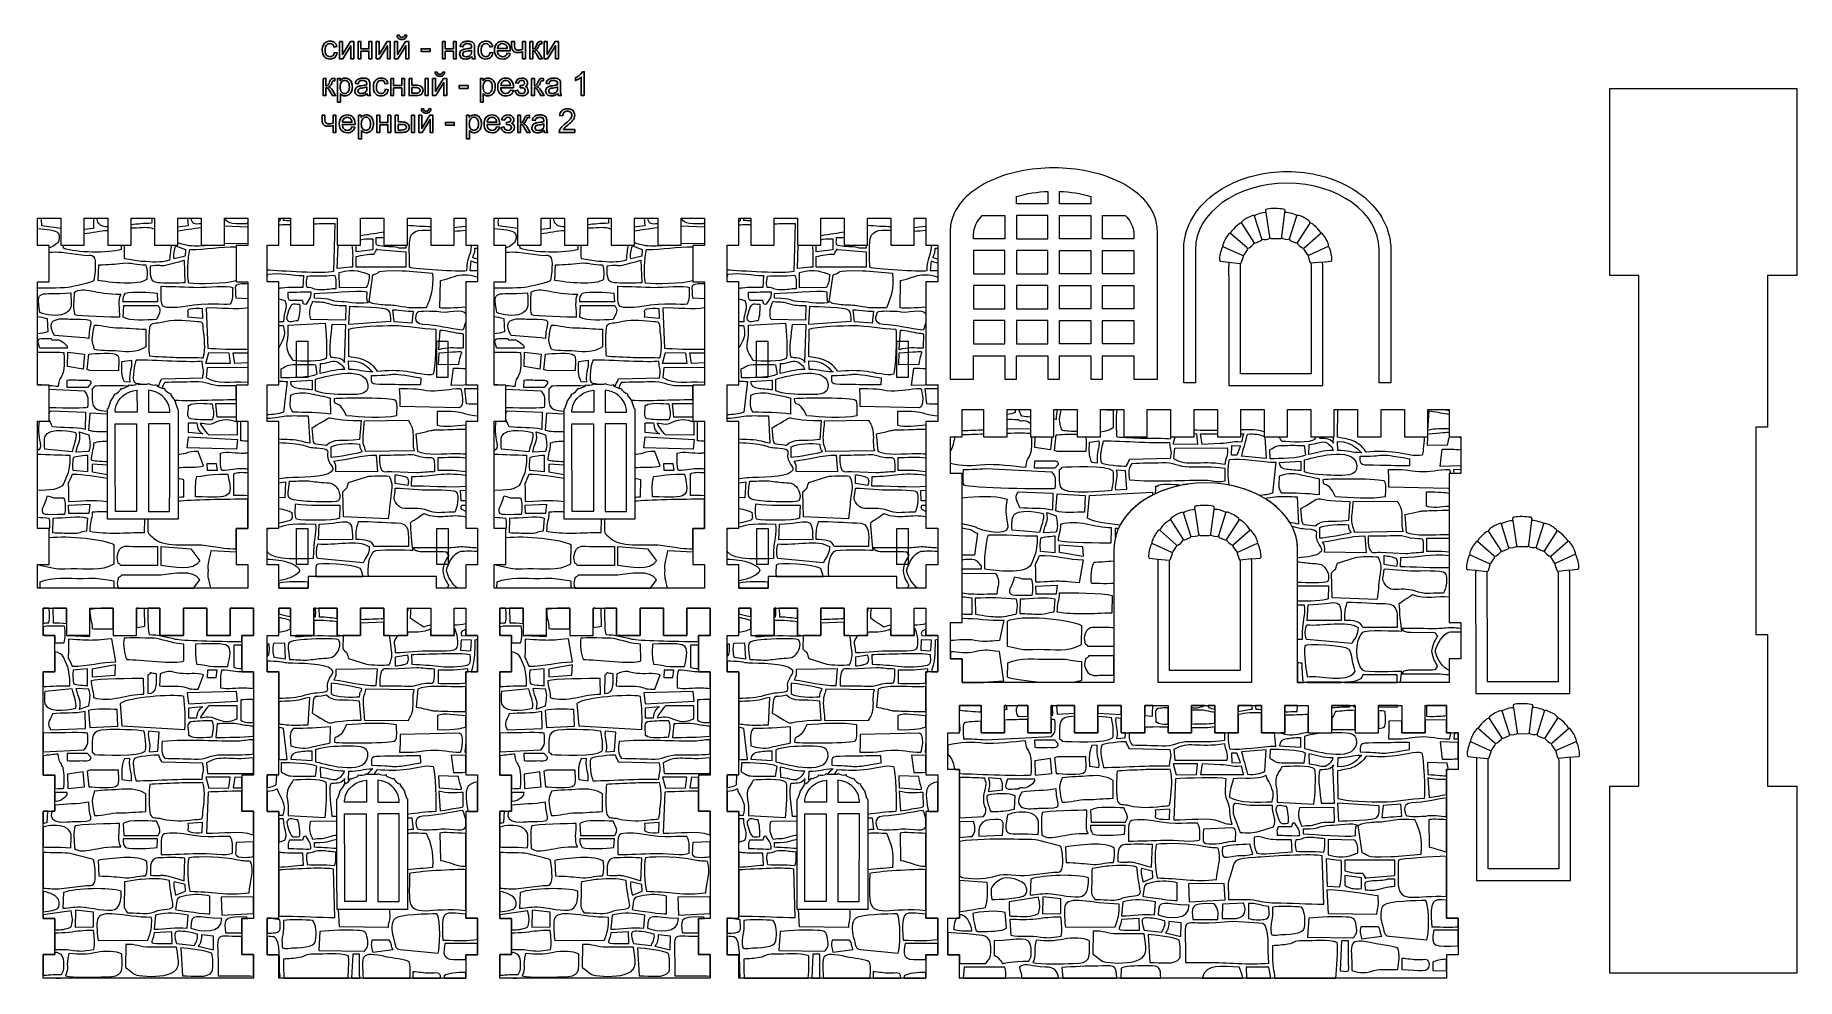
# Model space of a CAD drawing. Header units: millimetres. Extents: x 165 to 617, y -170 to 72.
import ezdxf

# ---------------------------------------------------------------- set-up
doc = ezdxf.new("R2010")
doc.units = ezdxf.units.MM
doc.header["$MEASUREMENT"] = 0
doc.layers.add('layer 1', color=7, linetype='Continuous')

msp = doc.modelspace()

# ---------------------------------------------------------------- linework, layer by layer
at = {"layer": 'layer 1', "color": 177}
for points, knots in [([(241.3095, 67.4891), (241.3095, 67.4891), (242.0376, 67.3875), (242.0376, 67.3875), (242.0376, 67.3875), (241.9572, 66.8865), (241.754, 66.4956), (241.4252, 66.212), (241.4252, 66.212), (241.0964, 65.9284), (240.6914, 65.7873), (240.2131, 65.7873), (240.2131, 65.7873), (239.6134, 65.7873), (239.1307, 65.9834), (238.7667, 66.3757), (238.7667, 66.3757), (238.4012, 66.768), (238.2192, 67.3296), (238.2192, 68.0606), (238.2192, 68.0606), (238.2192, 68.5347), (238.2982, 68.9482), (238.4548, 69.3038), (238.4548, 69.3038), (238.6115, 69.658), (238.8499, 69.9247), (239.1717, 70.101), (239.1717, 70.101), (239.492, 70.2789), (239.8405, 70.3678), (240.2187, 70.3678), (240.2187, 70.3678), (240.6943, 70.3678), (241.0851, 70.2478), (241.3871, 70.0065), (241.3871, 70.0065), (241.6905, 69.7652), (241.8852, 69.4223), (241.9699, 68.9792), (241.9699, 68.9792), (241.9699, 68.9792), (241.2502, 68.8691), (241.2502, 68.8691), (241.2502, 68.8691), (241.1811, 69.1641), (241.0597, 69.3856), (240.8834, 69.5352), (240.8834, 69.5352), (240.7084, 69.6834), (240.4967, 69.7581), (240.2484, 69.7581), (240.2484, 69.7581), (239.873, 69.7581), (239.5682, 69.6241), (239.3325, 69.356), (239.3325, 69.356), (239.0983, 69.0865), (238.9812, 68.6631), (238.9812, 68.0817), (238.9812, 68.0817), (238.9812, 67.4919), (239.0941, 67.0643), (239.3198, 66.7976), (239.3198, 66.7976), (239.547, 66.5309), (239.842, 66.3969), (240.2046, 66.3969), (240.2046, 66.3969), (240.4981, 66.3969), (240.7422, 66.4858), (240.937, 66.665), (240.937, 66.665), (241.1331, 66.8428), (241.2573, 67.1179), (241.3095, 67.4891)], [0, 0, 0, 0, 0.05, 0.05, 0.05, 0.05, 0.1, 0.1, 0.1, 0.1, 0.15, 0.15, 0.15, 0.15, 0.2, 0.2, 0.2, 0.2, 0.25, 0.25, 0.25, 0.25, 0.3, 0.3, 0.3, 0.3, 0.35, 0.35, 0.35, 0.35, 0.4, 0.4, 0.4, 0.4, 0.45, 0.45, 0.45, 0.45, 0.5, 0.5, 0.5, 0.5, 0.55, 0.55, 0.55, 0.55, 0.6, 0.6, 0.6, 0.6, 0.65, 0.65, 0.65, 0.65, 0.7, 0.7, 0.7, 0.7, 0.75, 0.75, 0.75, 0.75, 0.8, 0.8, 0.8, 0.8, 0.85, 0.85, 0.85, 0.85, 0.9, 0.9, 0.9, 0.9, 1, 1, 1, 1]), ([(242.6727, 70.2746), (242.6727, 70.2746), (243.4178, 70.2746), (243.4178, 70.2746), (243.4178, 70.2746), (243.4178, 70.2746), (243.4178, 66.9232), (243.4178, 66.9232), (243.4178, 66.9232), (243.4178, 66.9232), (245.4879, 70.2746), (245.4879, 70.2746), (245.4879, 70.2746), (245.4879, 70.2746), (246.288, 70.2746), (246.288, 70.2746), (246.288, 70.2746), (246.288, 70.2746), (246.288, 65.8804), (246.288, 65.8804), (246.288, 65.8804), (246.288, 65.8804), (245.5429, 65.8804), (245.5429, 65.8804), (245.5429, 65.8804), (245.5429, 65.8804), (245.5429, 69.2106), (245.5429, 69.2106), (245.5429, 69.2106), (245.5429, 69.2106), (243.4756, 65.8804), (243.4756, 65.8804), (243.4756, 65.8804), (243.4756, 65.8804), (242.6727, 65.8804), (242.6727, 65.8804), (242.6727, 65.8804), (242.6727, 65.8804), (242.6727, 70.2746), (242.6727, 70.2746)], [0, 0, 0, 0, 0.09090909, 0.09090909, 0.09090909, 0.09090909, 0.18181818, 0.18181818, 0.18181818, 0.18181818, 0.27272727, 0.27272727, 0.27272727, 0.27272727, 0.36363636, 0.36363636, 0.36363636, 0.36363636, 0.45454545, 0.45454545, 0.45454545, 0.45454545, 0.54545455, 0.54545455, 0.54545455, 0.54545455, 0.63636364, 0.63636364, 0.63636364, 0.63636364, 0.72727273, 0.72727273, 0.72727273, 0.72727273, 0.81818182, 0.81818182, 0.81818182, 0.81818182, 1, 1, 1, 1]), ([(247.4028, 70.2746), (247.4028, 70.2746), (248.1479, 70.2746), (248.1479, 70.2746), (248.1479, 70.2746), (248.1479, 70.2746), (248.1479, 68.4458), (248.1479, 68.4458), (248.1479, 68.4458), (248.1479, 68.4458), (250.2137, 68.4458), (250.2137, 68.4458), (250.2137, 68.4458), (250.2137, 68.4458), (250.2137, 70.2746), (250.2137, 70.2746), (250.2137, 70.2746), (250.2137, 70.2746), (250.9588, 70.2746), (250.9588, 70.2746), (250.9588, 70.2746), (250.9588, 70.2746), (250.9588, 65.8804), (250.9588, 65.8804), (250.9588, 65.8804), (250.9588, 65.8804), (250.2137, 65.8804), (250.2137, 65.8804), (250.2137, 65.8804), (250.2137, 65.8804), (250.2137, 67.8277), (250.2137, 67.8277), (250.2137, 67.8277), (250.2137, 67.8277), (248.1479, 67.8277), (248.1479, 67.8277), (248.1479, 67.8277), (248.1479, 67.8277), (248.1479, 65.8804), (248.1479, 65.8804), (248.1479, 65.8804), (248.1479, 65.8804), (247.4028, 65.8804), (247.4028, 65.8804), (247.4028, 65.8804), (247.4028, 65.8804), (247.4028, 70.2746), (247.4028, 70.2746)], [0, 0, 0, 0, 0.07692308, 0.07692308, 0.07692308, 0.07692308, 0.15384615, 0.15384615, 0.15384615, 0.15384615, 0.23076923, 0.23076923, 0.23076923, 0.23076923, 0.30769231, 0.30769231, 0.30769231, 0.30769231, 0.38461538, 0.38461538, 0.38461538, 0.38461538, 0.46153846, 0.46153846, 0.46153846, 0.46153846, 0.53846154, 0.53846154, 0.53846154, 0.53846154, 0.61538462, 0.61538462, 0.61538462, 0.61538462, 0.69230769, 0.69230769, 0.69230769, 0.69230769, 0.76923077, 0.76923077, 0.76923077, 0.76923077, 0.84615385, 0.84615385, 0.84615385, 0.84615385, 1, 1, 1, 1]), ([(252.0778, 70.2746), (252.0778, 70.2746), (252.8229, 70.2746), (252.8229, 70.2746), (252.8229, 70.2746), (252.8229, 70.2746), (252.8229, 66.9232), (252.8229, 66.9232), (252.8229, 66.9232), (252.8229, 66.9232), (254.893, 70.2746), (254.893, 70.2746), (254.893, 70.2746), (254.893, 70.2746), (255.6931, 70.2746), (255.6931, 70.2746), (255.6931, 70.2746), (255.6931, 70.2746), (255.6931, 65.8804), (255.6931, 65.8804), (255.6931, 65.8804), (255.6931, 65.8804), (254.948, 65.8804), (254.948, 65.8804), (254.948, 65.8804), (254.948, 65.8804), (254.948, 69.2106), (254.948, 69.2106), (254.948, 69.2106), (254.948, 69.2106), (252.8807, 65.8804), (252.8807, 65.8804), (252.8807, 65.8804), (252.8807, 65.8804), (252.0778, 65.8804), (252.0778, 65.8804), (252.0778, 65.8804), (252.0778, 65.8804), (252.0778, 70.2746), (252.0778, 70.2746)], [0, 0, 0, 0, 0.09090909, 0.09090909, 0.09090909, 0.09090909, 0.18181818, 0.18181818, 0.18181818, 0.18181818, 0.27272727, 0.27272727, 0.27272727, 0.27272727, 0.36363636, 0.36363636, 0.36363636, 0.36363636, 0.45454545, 0.45454545, 0.45454545, 0.45454545, 0.54545455, 0.54545455, 0.54545455, 0.54545455, 0.63636364, 0.63636364, 0.63636364, 0.63636364, 0.72727273, 0.72727273, 0.72727273, 0.72727273, 0.81818182, 0.81818182, 0.81818182, 0.81818182, 1, 1, 1, 1]), ([(256.8079, 70.2746), (256.8079, 70.2746), (257.553, 70.2746), (257.553, 70.2746), (257.553, 70.2746), (257.553, 70.2746), (257.553, 66.9232), (257.553, 66.9232), (257.553, 66.9232), (257.553, 66.9232), (259.6231, 70.2746), (259.6231, 70.2746), (259.6231, 70.2746), (259.6231, 70.2746), (260.4232, 70.2746), (260.4232, 70.2746), (260.4232, 70.2746), (260.4232, 70.2746), (260.4232, 65.8804), (260.4232, 65.8804), (260.4232, 65.8804), (260.4232, 65.8804), (259.6781, 65.8804), (259.6781, 65.8804), (259.6781, 65.8804), (259.6781, 65.8804), (259.6781, 69.2106), (259.6781, 69.2106), (259.6781, 69.2106), (259.6781, 69.2106), (257.6108, 65.8804), (257.6108, 65.8804), (257.6108, 65.8804), (257.6108, 65.8804), (256.8079, 65.8804), (256.8079, 65.8804), (256.8079, 65.8804), (256.8079, 65.8804), (256.8079, 70.2746), (256.8079, 70.2746)], [0, 0, 0, 0, 0.09090909, 0.09090909, 0.09090909, 0.09090909, 0.18181818, 0.18181818, 0.18181818, 0.18181818, 0.27272727, 0.27272727, 0.27272727, 0.27272727, 0.36363636, 0.36363636, 0.36363636, 0.36363636, 0.45454545, 0.45454545, 0.45454545, 0.45454545, 0.54545455, 0.54545455, 0.54545455, 0.54545455, 0.63636364, 0.63636364, 0.63636364, 0.63636364, 0.72727273, 0.72727273, 0.72727273, 0.72727273, 0.81818182, 0.81818182, 0.81818182, 0.81818182, 1, 1, 1, 1]), ([(259.3818, 71.9002), (259.3818, 71.9002), (259.8898, 71.9002), (259.8898, 71.9002), (259.8898, 71.9002), (259.8489, 71.5517), (259.7219, 71.2836), (259.5102, 71.0973), (259.5102, 71.0973), (259.2985, 70.9096), (259.0177, 70.8165), (258.6663, 70.8165), (258.6663, 70.8165), (258.3136, 70.8165), (258.0313, 70.9096), (257.8211, 71.0945), (257.8211, 71.0945), (257.6108, 71.2807), (257.4838, 71.5489), (257.4429, 71.9002), (257.4429, 71.9002), (257.4429, 71.9002), (257.9509, 71.9002), (257.9509, 71.9002), (257.9509, 71.9002), (257.989, 71.7097), (258.0666, 71.5672), (258.1809, 71.4741), (258.1809, 71.4741), (258.2952, 71.3795), (258.4504, 71.333), (258.6438, 71.333), (258.6438, 71.333), (258.8681, 71.333), (259.0375, 71.3781), (259.1518, 71.4698), (259.1518, 71.4698), (259.2661, 71.5601), (259.3437, 71.7041), (259.3818, 71.9002)], [0, 0, 0, 0, 0.09090909, 0.09090909, 0.09090909, 0.09090909, 0.18181818, 0.18181818, 0.18181818, 0.18181818, 0.27272727, 0.27272727, 0.27272727, 0.27272727, 0.36363636, 0.36363636, 0.36363636, 0.36363636, 0.45454545, 0.45454545, 0.45454545, 0.45454545, 0.54545455, 0.54545455, 0.54545455, 0.54545455, 0.63636364, 0.63636364, 0.63636364, 0.63636364, 0.72727273, 0.72727273, 0.72727273, 0.72727273, 0.81818182, 0.81818182, 0.81818182, 0.81818182, 1, 1, 1, 1])]:
    msp.add_open_spline(points, degree=3, knots=knots, dxfattribs=at)
at = {"layer": 'layer 1', "color": 177, "lineweight": 9}
for points, knots in [([(241.3095, 67.4891), (241.3095, 67.4891), (242.0376, 67.3875), (242.0376, 67.3875), (242.0376, 67.3875), (241.9572, 66.8865), (241.754, 66.4956), (241.4252, 66.212), (241.4252, 66.212), (241.0964, 65.9284), (240.6914, 65.7873), (240.2131, 65.7873), (240.2131, 65.7873), (239.6134, 65.7873), (239.1307, 65.9834), (238.7667, 66.3757), (238.7667, 66.3757), (238.4012, 66.768), (238.2192, 67.3296), (238.2192, 68.0606), (238.2192, 68.0606), (238.2192, 68.5347), (238.2982, 68.9482), (238.4548, 69.3038), (238.4548, 69.3038), (238.6115, 69.658), (238.8499, 69.9247), (239.1717, 70.101), (239.1717, 70.101), (239.492, 70.2789), (239.8405, 70.3678), (240.2187, 70.3678), (240.2187, 70.3678), (240.6943, 70.3678), (241.0851, 70.2478), (241.3871, 70.0065), (241.3871, 70.0065), (241.6905, 69.7652), (241.8852, 69.4223), (241.9699, 68.9792), (241.9699, 68.9792), (241.9699, 68.9792), (241.2502, 68.8691), (241.2502, 68.8691), (241.2502, 68.8691), (241.1811, 69.1641), (241.0597, 69.3856), (240.8834, 69.5352), (240.8834, 69.5352), (240.7084, 69.6834), (240.4967, 69.7581), (240.2484, 69.7581), (240.2484, 69.7581), (239.873, 69.7581), (239.5682, 69.6241), (239.3325, 69.356), (239.3325, 69.356), (239.0983, 69.0865), (238.9812, 68.6631), (238.9812, 68.0817), (238.9812, 68.0817), (238.9812, 67.4919), (239.0941, 67.0643), (239.3198, 66.7976), (239.3198, 66.7976), (239.547, 66.5309), (239.842, 66.3969), (240.2046, 66.3969), (240.2046, 66.3969), (240.4981, 66.3969), (240.7422, 66.4858), (240.937, 66.665), (240.937, 66.665), (241.1331, 66.8428), (241.2573, 67.1179), (241.3095, 67.4891)], [0, 0, 0, 0, 0.05, 0.05, 0.05, 0.05, 0.1, 0.1, 0.1, 0.1, 0.15, 0.15, 0.15, 0.15, 0.2, 0.2, 0.2, 0.2, 0.25, 0.25, 0.25, 0.25, 0.3, 0.3, 0.3, 0.3, 0.35, 0.35, 0.35, 0.35, 0.4, 0.4, 0.4, 0.4, 0.45, 0.45, 0.45, 0.45, 0.5, 0.5, 0.5, 0.5, 0.55, 0.55, 0.55, 0.55, 0.6, 0.6, 0.6, 0.6, 0.65, 0.65, 0.65, 0.65, 0.7, 0.7, 0.7, 0.7, 0.75, 0.75, 0.75, 0.75, 0.8, 0.8, 0.8, 0.8, 0.85, 0.85, 0.85, 0.85, 0.9, 0.9, 0.9, 0.9, 1, 1, 1, 1]), ([(242.6727, 70.2746), (242.6727, 70.2746), (243.4178, 70.2746), (243.4178, 70.2746), (243.4178, 70.2746), (243.4178, 70.2746), (243.4178, 66.9232), (243.4178, 66.9232), (243.4178, 66.9232), (243.4178, 66.9232), (245.4879, 70.2746), (245.4879, 70.2746), (245.4879, 70.2746), (245.4879, 70.2746), (246.288, 70.2746), (246.288, 70.2746), (246.288, 70.2746), (246.288, 70.2746), (246.288, 65.8804), (246.288, 65.8804), (246.288, 65.8804), (246.288, 65.8804), (245.5429, 65.8804), (245.5429, 65.8804), (245.5429, 65.8804), (245.5429, 65.8804), (245.5429, 69.2106), (245.5429, 69.2106), (245.5429, 69.2106), (245.5429, 69.2106), (243.4756, 65.8804), (243.4756, 65.8804), (243.4756, 65.8804), (243.4756, 65.8804), (242.6727, 65.8804), (242.6727, 65.8804), (242.6727, 65.8804), (242.6727, 65.8804), (242.6727, 70.2746), (242.6727, 70.2746)], [0, 0, 0, 0, 0.09090909, 0.09090909, 0.09090909, 0.09090909, 0.18181818, 0.18181818, 0.18181818, 0.18181818, 0.27272727, 0.27272727, 0.27272727, 0.27272727, 0.36363636, 0.36363636, 0.36363636, 0.36363636, 0.45454545, 0.45454545, 0.45454545, 0.45454545, 0.54545455, 0.54545455, 0.54545455, 0.54545455, 0.63636364, 0.63636364, 0.63636364, 0.63636364, 0.72727273, 0.72727273, 0.72727273, 0.72727273, 0.81818182, 0.81818182, 0.81818182, 0.81818182, 1, 1, 1, 1]), ([(247.4028, 70.2746), (247.4028, 70.2746), (248.1479, 70.2746), (248.1479, 70.2746), (248.1479, 70.2746), (248.1479, 70.2746), (248.1479, 68.4458), (248.1479, 68.4458), (248.1479, 68.4458), (248.1479, 68.4458), (250.2137, 68.4458), (250.2137, 68.4458), (250.2137, 68.4458), (250.2137, 68.4458), (250.2137, 70.2746), (250.2137, 70.2746), (250.2137, 70.2746), (250.2137, 70.2746), (250.9588, 70.2746), (250.9588, 70.2746), (250.9588, 70.2746), (250.9588, 70.2746), (250.9588, 65.8804), (250.9588, 65.8804), (250.9588, 65.8804), (250.9588, 65.8804), (250.2137, 65.8804), (250.2137, 65.8804), (250.2137, 65.8804), (250.2137, 65.8804), (250.2137, 67.8277), (250.2137, 67.8277), (250.2137, 67.8277), (250.2137, 67.8277), (248.1479, 67.8277), (248.1479, 67.8277), (248.1479, 67.8277), (248.1479, 67.8277), (248.1479, 65.8804), (248.1479, 65.8804), (248.1479, 65.8804), (248.1479, 65.8804), (247.4028, 65.8804), (247.4028, 65.8804), (247.4028, 65.8804), (247.4028, 65.8804), (247.4028, 70.2746), (247.4028, 70.2746)], [0, 0, 0, 0, 0.07692308, 0.07692308, 0.07692308, 0.07692308, 0.15384615, 0.15384615, 0.15384615, 0.15384615, 0.23076923, 0.23076923, 0.23076923, 0.23076923, 0.30769231, 0.30769231, 0.30769231, 0.30769231, 0.38461538, 0.38461538, 0.38461538, 0.38461538, 0.46153846, 0.46153846, 0.46153846, 0.46153846, 0.53846154, 0.53846154, 0.53846154, 0.53846154, 0.61538462, 0.61538462, 0.61538462, 0.61538462, 0.69230769, 0.69230769, 0.69230769, 0.69230769, 0.76923077, 0.76923077, 0.76923077, 0.76923077, 0.84615385, 0.84615385, 0.84615385, 0.84615385, 1, 1, 1, 1]), ([(252.0778, 70.2746), (252.0778, 70.2746), (252.8229, 70.2746), (252.8229, 70.2746), (252.8229, 70.2746), (252.8229, 70.2746), (252.8229, 66.9232), (252.8229, 66.9232), (252.8229, 66.9232), (252.8229, 66.9232), (254.893, 70.2746), (254.893, 70.2746), (254.893, 70.2746), (254.893, 70.2746), (255.6931, 70.2746), (255.6931, 70.2746), (255.6931, 70.2746), (255.6931, 70.2746), (255.6931, 65.8804), (255.6931, 65.8804), (255.6931, 65.8804), (255.6931, 65.8804), (254.948, 65.8804), (254.948, 65.8804), (254.948, 65.8804), (254.948, 65.8804), (254.948, 69.2106), (254.948, 69.2106), (254.948, 69.2106), (254.948, 69.2106), (252.8807, 65.8804), (252.8807, 65.8804), (252.8807, 65.8804), (252.8807, 65.8804), (252.0778, 65.8804), (252.0778, 65.8804), (252.0778, 65.8804), (252.0778, 65.8804), (252.0778, 70.2746), (252.0778, 70.2746)], [0, 0, 0, 0, 0.09090909, 0.09090909, 0.09090909, 0.09090909, 0.18181818, 0.18181818, 0.18181818, 0.18181818, 0.27272727, 0.27272727, 0.27272727, 0.27272727, 0.36363636, 0.36363636, 0.36363636, 0.36363636, 0.45454545, 0.45454545, 0.45454545, 0.45454545, 0.54545455, 0.54545455, 0.54545455, 0.54545455, 0.63636364, 0.63636364, 0.63636364, 0.63636364, 0.72727273, 0.72727273, 0.72727273, 0.72727273, 0.81818182, 0.81818182, 0.81818182, 0.81818182, 1, 1, 1, 1]), ([(256.8079, 70.2746), (256.8079, 70.2746), (257.553, 70.2746), (257.553, 70.2746), (257.553, 70.2746), (257.553, 70.2746), (257.553, 66.9232), (257.553, 66.9232), (257.553, 66.9232), (257.553, 66.9232), (259.6231, 70.2746), (259.6231, 70.2746), (259.6231, 70.2746), (259.6231, 70.2746), (260.4232, 70.2746), (260.4232, 70.2746), (260.4232, 70.2746), (260.4232, 70.2746), (260.4232, 65.8804), (260.4232, 65.8804), (260.4232, 65.8804), (260.4232, 65.8804), (259.6781, 65.8804), (259.6781, 65.8804), (259.6781, 65.8804), (259.6781, 65.8804), (259.6781, 69.2106), (259.6781, 69.2106), (259.6781, 69.2106), (259.6781, 69.2106), (257.6108, 65.8804), (257.6108, 65.8804), (257.6108, 65.8804), (257.6108, 65.8804), (256.8079, 65.8804), (256.8079, 65.8804), (256.8079, 65.8804), (256.8079, 65.8804), (256.8079, 70.2746), (256.8079, 70.2746)], [0, 0, 0, 0, 0.09090909, 0.09090909, 0.09090909, 0.09090909, 0.18181818, 0.18181818, 0.18181818, 0.18181818, 0.27272727, 0.27272727, 0.27272727, 0.27272727, 0.36363636, 0.36363636, 0.36363636, 0.36363636, 0.45454545, 0.45454545, 0.45454545, 0.45454545, 0.54545455, 0.54545455, 0.54545455, 0.54545455, 0.63636364, 0.63636364, 0.63636364, 0.63636364, 0.72727273, 0.72727273, 0.72727273, 0.72727273, 0.81818182, 0.81818182, 0.81818182, 0.81818182, 1, 1, 1, 1]), ([(259.3818, 71.9002), (259.3818, 71.9002), (259.8898, 71.9002), (259.8898, 71.9002), (259.8898, 71.9002), (259.8489, 71.5517), (259.7219, 71.2836), (259.5102, 71.0973), (259.5102, 71.0973), (259.2985, 70.9096), (259.0177, 70.8165), (258.6663, 70.8165), (258.6663, 70.8165), (258.3136, 70.8165), (258.0313, 70.9096), (257.8211, 71.0945), (257.8211, 71.0945), (257.6108, 71.2807), (257.4838, 71.5489), (257.4429, 71.9002), (257.4429, 71.9002), (257.4429, 71.9002), (257.9509, 71.9002), (257.9509, 71.9002), (257.9509, 71.9002), (257.989, 71.7097), (258.0666, 71.5672), (258.1809, 71.4741), (258.1809, 71.4741), (258.2952, 71.3795), (258.4504, 71.333), (258.6438, 71.333), (258.6438, 71.333), (258.8681, 71.333), (259.0375, 71.3781), (259.1518, 71.4698), (259.1518, 71.4698), (259.2661, 71.5601), (259.3437, 71.7041), (259.3818, 71.9002)], [0, 0, 0, 0, 0.09090909, 0.09090909, 0.09090909, 0.09090909, 0.18181818, 0.18181818, 0.18181818, 0.18181818, 0.27272727, 0.27272727, 0.27272727, 0.27272727, 0.36363636, 0.36363636, 0.36363636, 0.36363636, 0.45454545, 0.45454545, 0.45454545, 0.45454545, 0.54545455, 0.54545455, 0.54545455, 0.54545455, 0.63636364, 0.63636364, 0.63636364, 0.63636364, 0.72727273, 0.72727273, 0.72727273, 0.72727273, 0.81818182, 0.81818182, 0.81818182, 0.81818182, 1, 1, 1, 1]), ([(166.2625, 23.0166), (166.2625, 23.0166), (171.149, 22.2822), (171.149, 22.2822), (171.149, 22.2822), (171.149, 22.2822), (171.149, 24.9826), (171.149, 24.9826), (171.149, 24.9826), (171.149, 24.9826), (166.2172, 24.9826), (166.2172, 24.9826), (166.2172, 24.9826), (166.1757, 24.3185), (166.174, 23.6438), (166.2625, 23.0166)], [0, 0, 0, 0, 0.2, 0.2, 0.2, 0.2, 0.4, 0.4, 0.4, 0.4, 0.6, 0.6, 0.6, 0.6, 1, 1, 1, 1]), ([(177.149, 22.0254), (177.149, 22.0254), (179.5126, 22.2629), (179.5126, 22.2629), (179.5126, 22.2629), (179.5126, 22.2629), (179.501, 24.9826), (179.501, 24.9826), (179.501, 24.9826), (179.501, 24.9826), (177.149, 24.9826), (177.149, 24.9826), (177.149, 24.9826), (177.149, 24.9826), (177.149, 22.0254), (177.149, 22.0254)], [0, 0, 0, 0, 0.2, 0.2, 0.2, 0.2, 0.4, 0.4, 0.4, 0.4, 0.6, 0.6, 0.6, 0.6, 1, 1, 1, 1]), ([(180.4082, 24.9826), (180.4242, 24.6872), (180.4543, 24.4411), (180.503, 24.2706), (180.503, 24.2706), (180.8203, 23.1589), (181.7521, 22.7527), (183.149, 22.6917), (183.149, 22.6917), (183.149, 22.6917), (183.149, 24.9826), (183.149, 24.9826), (183.149, 24.9826), (183.149, 24.9826), (180.4082, 24.9826), (180.4082, 24.9826)], [0, 0, 0, 0, 0.2, 0.2, 0.2, 0.2, 0.4, 0.4, 0.4, 0.4, 0.6, 0.6, 0.6, 0.6, 1, 1, 1, 1]), ([(187.4996, 14.4759), (189.1563, 14.3618), (190.2861, 13.9345), (191.7599, 13.8641), (191.7599, 13.8641), (194.8651, 13.7161), (196.4661, 13.4186), (199.0245, 14.1708), (199.0245, 14.1708), (199.1302, 15.7844), (199.3133, 17.0241), (199.4855, 17.9826), (199.4855, 17.9826), (199.4855, 17.9826), (195.149, 17.9826), (195.149, 17.9826), (195.149, 17.9826), (195.149, 17.9826), (195.149, 22.1748), (195.149, 22.1748), (195.149, 22.1748), (194.891, 22.2793), (194.6291, 22.3865), (194.2735, 22.4866), (194.2735, 22.4866), (193.385, 22.7368), (190.8395, 22.5173), (189.149, 22.4357), (189.149, 22.4357), (189.149, 22.4357), (189.149, 17.9826), (189.149, 17.9826), (189.149, 17.9826), (189.149, 17.9826), (187.4279, 17.9826), (187.4279, 17.9826), (187.4279, 17.9826), (187.45, 16.7701), (187.4265, 15.7058), (187.4996, 14.4759)], [0, 0, 0, 0, 0.09090909, 0.09090909, 0.09090909, 0.09090909, 0.18181818, 0.18181818, 0.18181818, 0.18181818, 0.27272727, 0.27272727, 0.27272727, 0.27272727, 0.36363636, 0.36363636, 0.36363636, 0.36363636, 0.45454545, 0.45454545, 0.45454545, 0.45454545, 0.54545455, 0.54545455, 0.54545455, 0.54545455, 0.63636364, 0.63636364, 0.63636364, 0.63636364, 0.72727273, 0.72727273, 0.72727273, 0.72727273, 0.81818182, 0.81818182, 0.81818182, 0.81818182, 1, 1, 1, 1]), ([(194.4313, 23.6268), (194.4507, 24.1227), (194.4547, 24.5691), (194.4424, 24.9826), (194.4424, 24.9826), (194.4424, 24.9826), (189.149, 24.9826), (189.149, 24.9826), (189.149, 24.9826), (189.149, 24.9826), (189.149, 23.2547), (189.149, 23.2547), (189.149, 23.2547), (190.7688, 23.4479), (192.5483, 23.6178), (194.4313, 23.6268)], [0, 0, 0, 0, 0.2, 0.2, 0.2, 0.2, 0.4, 0.4, 0.4, 0.4, 0.6, 0.6, 0.6, 0.6, 1, 1, 1, 1]), ([(201.149, 22.6629), (201.9545, 22.7552), (202.8076, 22.8848), (203.7958, 23.0166), (203.7958, 23.0166), (203.7958, 23.0166), (203.6475, 24.9826), (203.6475, 24.9826), (203.6475, 24.9826), (203.6475, 24.9826), (201.149, 24.9826), (201.149, 24.9826), (201.149, 24.9826), (201.149, 24.9826), (201.149, 22.6629), (201.149, 22.6629)], [0, 0, 0, 0, 0.2, 0.2, 0.2, 0.2, 0.4, 0.4, 0.4, 0.4, 0.6, 0.6, 0.6, 0.6, 1, 1, 1, 1]), ([(204.574, 24.9826), (204.7729, 23.44), (205.4485, 23.3337), (207.149, 23.5164), (207.149, 23.5164), (207.149, 23.5164), (207.149, 24.9826), (207.149, 24.9826), (207.149, 24.9826), (207.149, 24.9826), (204.574, 24.9826), (204.574, 24.9826)], [0, 0, 0, 0, 0.25, 0.25, 0.25, 0.25, 0.5, 0.5, 0.5, 0.5, 1, 1, 1, 1]), ([(213.149, 18.4312), (213.149, 18.4312), (219.1491, 18.3714), (219.1491, 18.3714), (219.1491, 18.3714), (219.1491, 18.3714), (219.1491, 22.6909), (219.1491, 22.6909), (219.1491, 22.6909), (219.1491, 22.6909), (213.149, 23.0198), (213.149, 23.0198), (213.149, 23.0198), (213.149, 23.0198), (213.149, 18.4312), (213.149, 18.4312)], [0, 0, 0, 0, 0.2, 0.2, 0.2, 0.2, 0.4, 0.4, 0.4, 0.4, 0.6, 0.6, 0.6, 0.6, 1, 1, 1, 1]), ([(218.8433, 23.5353), (218.956, 23.6692), (219.0576, 23.8001), (219.1491, 23.9294), (219.1491, 23.9294), (219.1491, 23.9294), (219.1491, 24.9826), (219.1491, 24.9826), (219.1491, 24.9826), (219.1491, 24.9826), (213.2635, 24.9826), (213.2635, 24.9826), (213.2635, 24.9826), (213.4521, 23.8646), (214.5156, 23.3345), (218.8433, 23.5353)], [0, 0, 0, 0, 0.2, 0.2, 0.2, 0.2, 0.4, 0.4, 0.4, 0.4, 0.6, 0.6, 0.6, 0.6, 1, 1, 1, 1]), ([(224.0643, 11.6416), (227.2064, 11.4152), (238.8821, 10.5981), (241.1009, 11.2588), (241.1009, 11.2588), (241.1009, 11.2588), (241.4907, 23.6257), (241.4907, 23.6257), (241.4907, 23.6257), (239.6394, 23.6267), (237.8536, 23.5657), (236.0642, 23.499), (236.0642, 23.499), (236.0642, 23.499), (236.0642, 17.9826), (236.0642, 17.9826), (236.0642, 17.9826), (236.0642, 17.9826), (230.0642, 17.9826), (230.0642, 17.9826), (230.0642, 17.9826), (230.0642, 17.9826), (230.0642, 23.3346), (230.0642, 23.3346), (230.0642, 23.3346), (229.6753, 23.3325), (229.2828, 23.3328), (228.8864, 23.336), (228.8864, 23.336), (228.2343, 23.3413), (227.6366, 23.2908), (227.0643, 23.2111), (227.0643, 23.2111), (227.0643, 23.2111), (227.0643, 17.9832), (227.0643, 17.9832), (227.0643, 17.9832), (227.0643, 17.9832), (224.0643, 17.9832), (224.0643, 17.9832), (224.0643, 17.9832), (224.0643, 17.9832), (224.0643, 11.6416), (224.0643, 11.6416)], [0, 0, 0, 0, 0.08333333, 0.08333333, 0.08333333, 0.08333333, 0.16666667, 0.16666667, 0.16666667, 0.16666667, 0.25, 0.25, 0.25, 0.25, 0.33333333, 0.33333333, 0.33333333, 0.33333333, 0.41666667, 0.41666667, 0.41666667, 0.41666667, 0.5, 0.5, 0.5, 0.5, 0.58333333, 0.58333333, 0.58333333, 0.58333333, 0.66666667, 0.66666667, 0.66666667, 0.66666667, 0.75, 0.75, 0.75, 0.75, 0.83333333, 0.83333333, 0.83333333, 0.83333333, 1, 1, 1, 1]), ([(227.0643, 24.2084), (227.1668, 24.2198), (227.2706, 24.2295), (227.376, 24.2368), (227.376, 24.2368), (227.376, 24.5014), (227.3863, 24.7498), (227.3997, 24.9826), (227.3997, 24.9826), (227.3997, 24.9826), (227.0643, 24.9826), (227.0643, 24.9826), (227.0643, 24.9826), (227.0643, 24.9826), (227.0643, 24.2084), (227.0643, 24.2084)], [0, 0, 0, 0, 0.2, 0.2, 0.2, 0.2, 0.4, 0.4, 0.4, 0.4, 0.6, 0.6, 0.6, 0.6, 1, 1, 1, 1]), ([(228.2897, 24.3921), (228.7413, 24.3066), (229.3625, 24.2551), (230.0642, 24.2296), (230.0642, 24.2296), (230.0642, 24.2296), (230.0642, 24.9826), (230.0642, 24.9826), (230.0642, 24.9826), (230.0642, 24.9826), (228.2933, 24.9826), (228.2933, 24.9826), (228.2933, 24.9826), (228.2908, 24.7821), (228.2889, 24.5845), (228.2897, 24.3921)], [0, 0, 0, 0, 0.2, 0.2, 0.2, 0.2, 0.4, 0.4, 0.4, 0.4, 0.6, 0.6, 0.6, 0.6, 1, 1, 1, 1]), ([(236.0642, 24.8347), (236.0899, 24.8826), (236.1147, 24.932), (236.1387, 24.9826), (236.1387, 24.9826), (236.1387, 24.9826), (236.0642, 24.9826), (236.0642, 24.9826), (236.0642, 24.9826), (236.0642, 24.9826), (236.0642, 24.8347), (236.0642, 24.8347)], [0, 0, 0, 0, 0.25, 0.25, 0.25, 0.25, 0.5, 0.5, 0.5, 0.5, 1, 1, 1, 1]), ([(248.0642, 20.4535), (250.4286, 20.7603), (252.6315, 21.1283), (254.0642, 21.3339), (254.0642, 21.3339), (254.0642, 21.3339), (254.0642, 24.9826), (254.0642, 24.9826), (254.0642, 24.9826), (254.0642, 24.9826), (248.0642, 24.9826), (248.0642, 24.9826), (248.0642, 24.9826), (248.0642, 24.9826), (248.0642, 20.4535), (248.0642, 20.4535)], [0, 0, 0, 0, 0.2, 0.2, 0.2, 0.2, 0.4, 0.4, 0.4, 0.4, 0.6, 0.6, 0.6, 0.6, 1, 1, 1, 1]), ([(260.0642, 23.0902), (261.9885, 22.8696), (264.3859, 22.7698), (266.0642, 22.7311), (266.0642, 22.7311), (266.0642, 22.7311), (266.0642, 24.9826), (266.0642, 24.9826), (266.0642, 24.9826), (266.0642, 24.9826), (260.0642, 24.9826), (260.0642, 24.9826), (260.0642, 24.9826), (260.0642, 24.9826), (260.0642, 23.0902), (260.0642, 23.0902)], [0, 0, 0, 0, 0.2, 0.2, 0.2, 0.2, 0.4, 0.4, 0.4, 0.4, 0.6, 0.6, 0.6, 0.6, 1, 1, 1, 1]), ([(272.0642, 22.5113), (272.8636, 22.5653), (273.8516, 22.6973), (275.0643, 22.8148), (275.0643, 22.8148), (275.0643, 22.8148), (275.0643, 24.9826), (275.0643, 24.9826), (275.0643, 24.9826), (275.0643, 24.9826), (272.0642, 24.9826), (272.0642, 24.9826), (272.0642, 24.9826), (272.0642, 24.9826), (272.0642, 22.5113), (272.0642, 22.5113)], [0, 0, 0, 0, 0.2, 0.2, 0.2, 0.2, 0.4, 0.4, 0.4, 0.4, 0.6, 0.6, 0.6, 0.6, 1, 1, 1, 1]), ([(283.4886, 23.0166), (283.4886, 23.0166), (288.3751, 22.2822), (288.3751, 22.2822), (288.3751, 22.2822), (288.3751, 22.2822), (288.3751, 24.9826), (288.3751, 24.9826), (288.3751, 24.9826), (288.3751, 24.9826), (283.4433, 24.9826), (283.4433, 24.9826), (283.4433, 24.9826), (283.4018, 24.3185), (283.4001, 23.6438), (283.4886, 23.0166)], [0, 0, 0, 0, 0.2, 0.2, 0.2, 0.2, 0.4, 0.4, 0.4, 0.4, 0.6, 0.6, 0.6, 0.6, 1, 1, 1, 1]), ([(294.3751, 22.0254), (294.3751, 22.0254), (296.7387, 22.2629), (296.7387, 22.2629), (296.7387, 22.2629), (296.7387, 22.2629), (296.7271, 24.9826), (296.7271, 24.9826), (296.7271, 24.9826), (296.7271, 24.9826), (294.3751, 24.9826), (294.3751, 24.9826), (294.3751, 24.9826), (294.3751, 24.9826), (294.3751, 22.0254), (294.3751, 22.0254)], [0, 0, 0, 0, 0.2, 0.2, 0.2, 0.2, 0.4, 0.4, 0.4, 0.4, 0.6, 0.6, 0.6, 0.6, 1, 1, 1, 1]), ([(297.6343, 24.9826), (297.6503, 24.6872), (297.6804, 24.4411), (297.7291, 24.2706), (297.7291, 24.2706), (298.0464, 23.1589), (298.9782, 22.7527), (300.3751, 22.6917), (300.3751, 22.6917), (300.3751, 22.6917), (300.3751, 24.9826), (300.3751, 24.9826), (300.3751, 24.9826), (300.3751, 24.9826), (297.6343, 24.9826), (297.6343, 24.9826)], [0, 0, 0, 0, 0.2, 0.2, 0.2, 0.2, 0.4, 0.4, 0.4, 0.4, 0.6, 0.6, 0.6, 0.6, 1, 1, 1, 1]), ([(304.7257, 14.4759), (306.3824, 14.3618), (307.5122, 13.9345), (308.986, 13.8641), (308.986, 13.8641), (312.0912, 13.7161), (313.6922, 13.4186), (316.2506, 14.1708), (316.2506, 14.1708), (316.3563, 15.7844), (316.5394, 17.0241), (316.7116, 17.9826), (316.7116, 17.9826), (316.7116, 17.9826), (312.3751, 17.9826), (312.3751, 17.9826), (312.3751, 17.9826), (312.3751, 17.9826), (312.3751, 22.1748), (312.3751, 22.1748), (312.3751, 22.1748), (312.1171, 22.2793), (311.8552, 22.3865), (311.4996, 22.4866), (311.4996, 22.4866), (310.6111, 22.7368), (308.0656, 22.5173), (306.3751, 22.4357), (306.3751, 22.4357), (306.3751, 22.4357), (306.3751, 17.9826), (306.3751, 17.9826), (306.3751, 17.9826), (306.3751, 17.9826), (304.654, 17.9826), (304.654, 17.9826), (304.654, 17.9826), (304.6761, 16.7701), (304.6526, 15.7058), (304.7257, 14.4759)], [0, 0, 0, 0, 0.09090909, 0.09090909, 0.09090909, 0.09090909, 0.18181818, 0.18181818, 0.18181818, 0.18181818, 0.27272727, 0.27272727, 0.27272727, 0.27272727, 0.36363636, 0.36363636, 0.36363636, 0.36363636, 0.45454545, 0.45454545, 0.45454545, 0.45454545, 0.54545455, 0.54545455, 0.54545455, 0.54545455, 0.63636364, 0.63636364, 0.63636364, 0.63636364, 0.72727273, 0.72727273, 0.72727273, 0.72727273, 0.81818182, 0.81818182, 0.81818182, 0.81818182, 1, 1, 1, 1]), ([(311.6574, 23.6268), (311.6768, 24.1227), (311.6808, 24.5691), (311.6685, 24.9826), (311.6685, 24.9826), (311.6685, 24.9826), (306.3751, 24.9826), (306.3751, 24.9826), (306.3751, 24.9826), (306.3751, 24.9826), (306.3751, 23.2547), (306.3751, 23.2547), (306.3751, 23.2547), (307.9949, 23.4479), (309.7744, 23.6178), (311.6574, 23.6268)], [0, 0, 0, 0, 0.2, 0.2, 0.2, 0.2, 0.4, 0.4, 0.4, 0.4, 0.6, 0.6, 0.6, 0.6, 1, 1, 1, 1]), ([(318.3751, 22.6629), (319.1806, 22.7552), (320.0337, 22.8848), (321.0219, 23.0166), (321.0219, 23.0166), (321.0219, 23.0166), (320.8736, 24.9826), (320.8736, 24.9826), (320.8736, 24.9826), (320.8736, 24.9826), (318.3751, 24.9826), (318.3751, 24.9826), (318.3751, 24.9826), (318.3751, 24.9826), (318.3751, 22.6629), (318.3751, 22.6629)], [0, 0, 0, 0, 0.2, 0.2, 0.2, 0.2, 0.4, 0.4, 0.4, 0.4, 0.6, 0.6, 0.6, 0.6, 1, 1, 1, 1]), ([(321.8001, 24.9826), (321.999, 23.44), (322.6746, 23.3337), (324.3751, 23.5164), (324.3751, 23.5164), (324.3751, 23.5164), (324.3751, 24.9826), (324.3751, 24.9826), (324.3751, 24.9826), (324.3751, 24.9826), (321.8001, 24.9826), (321.8001, 24.9826)], [0, 0, 0, 0, 0.25, 0.25, 0.25, 0.25, 0.5, 0.5, 0.5, 0.5, 1, 1, 1, 1]), ([(330.3751, 18.4312), (330.3751, 18.4312), (336.3752, 18.3714), (336.3752, 18.3714), (336.3752, 18.3714), (336.3752, 18.3714), (336.3752, 22.6909), (336.3752, 22.6909), (336.3752, 22.6909), (336.3752, 22.6909), (330.3751, 23.0198), (330.3751, 23.0198), (330.3751, 23.0198), (330.3751, 23.0198), (330.3751, 18.4312), (330.3751, 18.4312)], [0, 0, 0, 0, 0.2, 0.2, 0.2, 0.2, 0.4, 0.4, 0.4, 0.4, 0.6, 0.6, 0.6, 0.6, 1, 1, 1, 1]), ([(336.0694, 23.5353), (336.1821, 23.6692), (336.2837, 23.8001), (336.3752, 23.9294), (336.3752, 23.9294), (336.3752, 23.9294), (336.3752, 24.9826), (336.3752, 24.9826), (336.3752, 24.9826), (336.3752, 24.9826), (330.4896, 24.9826), (330.4896, 24.9826), (330.4896, 24.9826), (330.6782, 23.8646), (331.7417, 23.3345), (336.0694, 23.5353)], [0, 0, 0, 0, 0.2, 0.2, 0.2, 0.2, 0.4, 0.4, 0.4, 0.4, 0.6, 0.6, 0.6, 0.6, 1, 1, 1, 1]), ([(342.1904, 11.6416), (345.3325, 11.4152), (357.0082, 10.5981), (359.227, 11.2588), (359.227, 11.2588), (359.227, 11.2588), (359.6168, 23.6257), (359.6168, 23.6257), (359.6168, 23.6257), (357.7655, 23.6267), (355.9797, 23.5657), (354.1903, 23.499), (354.1903, 23.499), (354.1903, 23.499), (354.1903, 17.9826), (354.1903, 17.9826), (354.1903, 17.9826), (354.1903, 17.9826), (348.1903, 17.9826), (348.1903, 17.9826), (348.1903, 17.9826), (348.1903, 17.9826), (348.1903, 23.3346), (348.1903, 23.3346), (348.1903, 23.3346), (347.8014, 23.3325), (347.4089, 23.3328), (347.0125, 23.336), (347.0125, 23.336), (346.3604, 23.3413), (345.7627, 23.2908), (345.1904, 23.2111), (345.1904, 23.2111), (345.1904, 23.2111), (345.1904, 17.9832), (345.1904, 17.9832), (345.1904, 17.9832), (345.1904, 17.9832), (342.1904, 17.9832), (342.1904, 17.9832), (342.1904, 17.9832), (342.1904, 17.9832), (342.1904, 11.6416), (342.1904, 11.6416)], [0, 0, 0, 0, 0.08333333, 0.08333333, 0.08333333, 0.08333333, 0.16666667, 0.16666667, 0.16666667, 0.16666667, 0.25, 0.25, 0.25, 0.25, 0.33333333, 0.33333333, 0.33333333, 0.33333333, 0.41666667, 0.41666667, 0.41666667, 0.41666667, 0.5, 0.5, 0.5, 0.5, 0.58333333, 0.58333333, 0.58333333, 0.58333333, 0.66666667, 0.66666667, 0.66666667, 0.66666667, 0.75, 0.75, 0.75, 0.75, 0.83333333, 0.83333333, 0.83333333, 0.83333333, 1, 1, 1, 1]), ([(345.1904, 24.2084), (345.2929, 24.2198), (345.3967, 24.2295), (345.5021, 24.2368), (345.5021, 24.2368), (345.5021, 24.5014), (345.5124, 24.7498), (345.5258, 24.9826), (345.5258, 24.9826), (345.5258, 24.9826), (345.1904, 24.9826), (345.1904, 24.9826), (345.1904, 24.9826), (345.1904, 24.9826), (345.1904, 24.2084), (345.1904, 24.2084)], [0, 0, 0, 0, 0.2, 0.2, 0.2, 0.2, 0.4, 0.4, 0.4, 0.4, 0.6, 0.6, 0.6, 0.6, 1, 1, 1, 1]), ([(346.4158, 24.3921), (346.8674, 24.3066), (347.4886, 24.2551), (348.1903, 24.2296), (348.1903, 24.2296), (348.1903, 24.2296), (348.1903, 24.9826), (348.1903, 24.9826), (348.1903, 24.9826), (348.1903, 24.9826), (346.4194, 24.9826), (346.4194, 24.9826), (346.4194, 24.9826), (346.4169, 24.7821), (346.415, 24.5845), (346.4158, 24.3921)], [0, 0, 0, 0, 0.2, 0.2, 0.2, 0.2, 0.4, 0.4, 0.4, 0.4, 0.6, 0.6, 0.6, 0.6, 1, 1, 1, 1]), ([(354.1903, 24.8347), (354.216, 24.8826), (354.2408, 24.932), (354.2648, 24.9826), (354.2648, 24.9826), (354.2648, 24.9826), (354.1903, 24.9826), (354.1903, 24.9826), (354.1903, 24.9826), (354.1903, 24.9826), (354.1903, 24.8347), (354.1903, 24.8347)], [0, 0, 0, 0, 0.25, 0.25, 0.25, 0.25, 0.5, 0.5, 0.5, 0.5, 1, 1, 1, 1]), ([(366.1903, 20.4535), (368.5547, 20.7603), (370.7576, 21.1283), (372.1903, 21.3339), (372.1903, 21.3339), (372.1903, 21.3339), (372.1903, 24.9826), (372.1903, 24.9826), (372.1903, 24.9826), (372.1903, 24.9826), (366.1903, 24.9826), (366.1903, 24.9826), (366.1903, 24.9826), (366.1903, 24.9826), (366.1903, 20.4535), (366.1903, 20.4535)], [0, 0, 0, 0, 0.2, 0.2, 0.2, 0.2, 0.4, 0.4, 0.4, 0.4, 0.6, 0.6, 0.6, 0.6, 1, 1, 1, 1]), ([(378.1903, 23.0902), (380.1146, 22.8696), (382.512, 22.7698), (384.1903, 22.7311), (384.1903, 22.7311), (384.1903, 22.7311), (384.1903, 24.9826), (384.1903, 24.9826), (384.1903, 24.9826), (384.1903, 24.9826), (378.1903, 24.9826), (378.1903, 24.9826), (378.1903, 24.9826), (378.1903, 24.9826), (378.1903, 23.0902), (378.1903, 23.0902)], [0, 0, 0, 0, 0.2, 0.2, 0.2, 0.2, 0.4, 0.4, 0.4, 0.4, 0.6, 0.6, 0.6, 0.6, 1, 1, 1, 1]), ([(390.1903, 22.5113), (390.9897, 22.5653), (391.9777, 22.6973), (393.1904, 22.8148), (393.1904, 22.8148), (393.1904, 22.8148), (393.1904, 24.9826), (393.1904, 24.9826), (393.1904, 24.9826), (393.1904, 24.9826), (390.1903, 24.9826), (390.1903, 24.9826), (390.1903, 24.9826), (390.1903, 24.9826), (390.1903, 22.5113), (390.1903, 22.5113)], [0, 0, 0, 0, 0.2, 0.2, 0.2, 0.2, 0.4, 0.4, 0.4, 0.4, 0.6, 0.6, 0.6, 0.6, 1, 1, 1, 1]), ([(474.1969, 23.6499), (474.1969, 23.6499), (477.3692, 18.7161), (477.3692, 18.7161), (477.3692, 18.7161), (477.3777, 18.7029), (477.3867, 18.6905), (477.3962, 18.6788)], [0, 0, 0, 0, 0.33333333, 0.33333333, 0.33333333, 0.33333333, 1, 1, 1, 1]), ([(479.386, 19.5791), (479.3812, 19.6042), (479.3749, 19.629), (479.3672, 19.6531), (479.3672, 19.6531), (479.3672, 19.6531), (477.5093, 25.5005), (477.5093, 25.5005)], [0, 0, 0, 0, 0.33333333, 0.33333333, 0.33333333, 0.33333333, 1, 1, 1, 1]), ([(480.414, 26.3435), (480.414, 26.3435), (481.3407, 20.1384), (481.3407, 20.1384), (481.3407, 20.1384), (481.3566, 20.0319), (481.4007, 19.9344), (481.4677, 19.8634)], [0, 0, 0, 0, 0.33333333, 0.33333333, 0.33333333, 0.33333333, 1, 1, 1, 1]), ([(484.4336, 19.9036), (484.4742, 19.9659), (484.501, 20.0402), (484.5111, 20.1193), (484.5111, 20.1193), (484.5111, 20.1193), (485.3203, 26.4126), (485.3203, 26.4126)], [0, 0, 0, 0, 0.33333333, 0.33333333, 0.33333333, 0.33333333, 1, 1, 1, 1]), ([(486.508, 19.5954), (486.5131, 19.6277), (486.5207, 19.6597), (486.5305, 19.6906), (486.5305, 19.6906), (486.5305, 19.6906), (488.3884, 25.538), (488.3884, 25.538)], [0, 0, 0, 0, 0.33333333, 0.33333333, 0.33333333, 0.33333333, 1, 1, 1, 1]), ([(491.7335, 23.7584), (491.7263, 23.7342), (491.7156, 23.7104), (491.7008, 23.6874), (491.7008, 23.6874), (491.7008, 23.6874), (488.5285, 18.7536), (488.5285, 18.7536), (488.5285, 18.7536), (488.5153, 18.733), (488.5007, 18.7143), (488.485, 18.6975)], [0, 0, 0, 0, 0.25, 0.25, 0.25, 0.25, 0.5, 0.5, 0.5, 0.5, 1, 1, 1, 1]), ([(170.3455, 21.2248), (169.8277, 21.8488), (167.3706, 22.1673), (165.1491, 22.3136), (165.1491, 22.3136), (165.1491, 22.3136), (165.1491, 17.9333), (165.1491, 17.9333), (165.1491, 17.9333), (165.1491, 17.9333), (168.1491, 17.9333), (168.1491, 17.9333), (168.1491, 17.9333), (168.1491, 17.9333), (168.1491, 17.3544), (168.1491, 17.3544), (168.1491, 17.3544), (169.3835, 17.7842), (170.426, 18.478), (170.6322, 19.2563), (170.6322, 19.2563), (170.8304, 20.0057), (170.7803, 20.8705), (170.3455, 21.2248)], [0, 0, 0, 0, 0.14285714, 0.14285714, 0.14285714, 0.14285714, 0.28571429, 0.28571429, 0.28571429, 0.28571429, 0.42857143, 0.42857143, 0.42857143, 0.42857143, 0.57142857, 0.57142857, 0.57142857, 0.57142857, 0.71428571, 0.71428571, 0.71428571, 0.71428571, 1, 1, 1, 1]), ([(171.7508, 17.9826), (171.7508, 17.9826), (171.7833, 17.2146), (171.7833, 17.2146), (171.7833, 17.2146), (175.0204, 16.0947), (183.4554, 15.8648), (186.6276, 16.916), (186.6276, 16.916), (186.6367, 17.2775), (186.6339, 17.6348), (186.6156, 17.9826), (186.6156, 17.9826), (186.6156, 17.9826), (183.149, 17.9826), (183.149, 17.9826), (183.149, 17.9826), (183.149, 17.9826), (183.149, 21.8018), (183.149, 21.8018), (183.149, 21.8018), (181.3963, 21.7446), (179.1097, 21.2067), (177.149, 20.9996), (177.149, 20.9996), (177.149, 20.9996), (177.149, 17.9826), (177.149, 17.9826), (177.149, 17.9826), (177.149, 17.9826), (171.7508, 17.9826), (171.7508, 17.9826)], [0, 0, 0, 0, 0.11111111, 0.11111111, 0.11111111, 0.11111111, 0.22222222, 0.22222222, 0.22222222, 0.22222222, 0.33333333, 0.33333333, 0.33333333, 0.33333333, 0.44444444, 0.44444444, 0.44444444, 0.44444444, 0.55555556, 0.55555556, 0.55555556, 0.55555556, 0.66666667, 0.66666667, 0.66666667, 0.66666667, 0.77777778, 0.77777778, 0.77777778, 0.77777778, 1, 1, 1, 1]), ([(201.149, 18.7411), (201.4413, 18.441), (202.0418, 18.2613), (203.3488, 17.994), (203.3488, 17.994), (205.0151, 17.6535), (206.9859, 17.7181), (208.598, 17.9826), (208.598, 17.9826), (208.598, 17.9826), (207.149, 17.9826), (207.149, 17.9826), (207.149, 17.9826), (207.149, 17.9826), (207.149, 22.5677), (207.149, 22.5677), (207.149, 22.5677), (205.1922, 22.3279), (202.4934, 21.915), (201.149, 21.7048), (201.149, 21.7048), (201.149, 21.7048), (201.149, 18.7411), (201.149, 18.7411)], [0, 0, 0, 0, 0.14285714, 0.14285714, 0.14285714, 0.14285714, 0.28571429, 0.28571429, 0.28571429, 0.28571429, 0.42857143, 0.42857143, 0.42857143, 0.42857143, 0.57142857, 0.57142857, 0.57142857, 0.57142857, 0.71428571, 0.71428571, 0.71428571, 0.71428571, 1, 1, 1, 1]), ([(246.895, 17.9826), (246.895, 17.9826), (246.8951, 16.3044), (246.8951, 16.3044), (246.8951, 16.3044), (246.8951, 16.3044), (251.1773, 16.8562), (251.1773, 16.8562), (251.1773, 16.8562), (251.1773, 16.8562), (251.1683, 19.6628), (251.1683, 19.6628), (251.1683, 19.6628), (249.7496, 19.6777), (248.8753, 19.7052), (248.0642, 19.4151), (248.0642, 19.4151), (248.0642, 19.4151), (248.0642, 17.9826), (248.0642, 17.9826), (248.0642, 17.9826), (248.0642, 17.9826), (246.895, 17.9826), (246.895, 17.9826)], [0, 0, 0, 0, 0.14285714, 0.14285714, 0.14285714, 0.14285714, 0.28571429, 0.28571429, 0.28571429, 0.28571429, 0.42857143, 0.42857143, 0.42857143, 0.42857143, 0.57142857, 0.57142857, 0.57142857, 0.57142857, 0.71428571, 0.71428571, 0.71428571, 0.71428571, 1, 1, 1, 1]), ([(257.8772, 17.2194), (257.8772, 17.2194), (259.7089, 17.2198), (259.7089, 17.2198), (259.7089, 17.2198), (259.7089, 17.2198), (259.7088, 17.9826), (259.7088, 17.9826), (259.7088, 17.9826), (259.7088, 17.9826), (254.0642, 17.9826), (254.0642, 17.9826), (254.0642, 17.9826), (254.0642, 17.9826), (254.0642, 20.0378), (254.0642, 20.0378), (254.0642, 20.0378), (253.5643, 20.0459), (253.0806, 19.9844), (252.0802, 19.9679), (252.0802, 19.9679), (252.0802, 17.9753), (251.6867, 17.9825), (253.5836, 17.7278), (253.5836, 17.7278), (254.8474, 17.558), (256.943, 17.7378), (257.8772, 17.2194)], [0, 0, 0, 0, 0.125, 0.125, 0.125, 0.125, 0.25, 0.25, 0.25, 0.25, 0.375, 0.375, 0.375, 0.375, 0.5, 0.5, 0.5, 0.5, 0.625, 0.625, 0.625, 0.625, 0.75, 0.75, 0.75, 0.75, 1, 1, 1, 1]), ([(275.0643, 21.8758), (274.0152, 21.7345), (273.0139, 21.6594), (272.0642, 21.6284), (272.0642, 21.6284), (272.0642, 21.6284), (272.0642, 17.9826), (272.0642, 17.9826), (272.0642, 17.9826), (272.0642, 17.9826), (266.0642, 17.9826), (266.0642, 17.9826), (266.0642, 17.9826), (266.0642, 17.9826), (266.0642, 21.8333), (266.0642, 21.8333), (266.0642, 21.8333), (262.7393, 22.0288), (260.8073, 21.8856), (260.6153, 18.6669), (260.6153, 18.6669), (260.4992, 16.7237), (260.6211, 14.3333), (260.6211, 12.3392), (260.6211, 12.3392), (261.9875, 11.8744), (273.4377, 11.1165), (275.2653, 11.4241), (275.2653, 11.4241), (275.2653, 15.3144), (276.2179, 14.3863), (276.4396, 17.9832), (276.4396, 17.9832), (276.4396, 17.9832), (275.0643, 17.9832), (275.0643, 17.9832), (275.0643, 17.9832), (275.0643, 17.9832), (275.0643, 21.8758), (275.0643, 21.8758)], [0, 0, 0, 0, 0.09090909, 0.09090909, 0.09090909, 0.09090909, 0.18181818, 0.18181818, 0.18181818, 0.18181818, 0.27272727, 0.27272727, 0.27272727, 0.27272727, 0.36363636, 0.36363636, 0.36363636, 0.36363636, 0.45454545, 0.45454545, 0.45454545, 0.45454545, 0.54545455, 0.54545455, 0.54545455, 0.54545455, 0.63636364, 0.63636364, 0.63636364, 0.63636364, 0.72727273, 0.72727273, 0.72727273, 0.72727273, 0.81818182, 0.81818182, 0.81818182, 0.81818182, 1, 1, 1, 1]), ([(287.5716, 21.2248), (287.0538, 21.8488), (284.5967, 22.1673), (282.3752, 22.3136), (282.3752, 22.3136), (282.3752, 22.3136), (282.3752, 17.9333), (282.3752, 17.9333), (282.3752, 17.9333), (282.3752, 17.9333), (285.3752, 17.9333), (285.3752, 17.9333), (285.3752, 17.9333), (285.3752, 17.9333), (285.3752, 17.3544), (285.3752, 17.3544), (285.3752, 17.3544), (286.6096, 17.7842), (287.6521, 18.478), (287.8583, 19.2563), (287.8583, 19.2563), (288.0565, 20.0057), (288.0064, 20.8705), (287.5716, 21.2248)], [0, 0, 0, 0, 0.14285714, 0.14285714, 0.14285714, 0.14285714, 0.28571429, 0.28571429, 0.28571429, 0.28571429, 0.42857143, 0.42857143, 0.42857143, 0.42857143, 0.57142857, 0.57142857, 0.57142857, 0.57142857, 0.71428571, 0.71428571, 0.71428571, 0.71428571, 1, 1, 1, 1]), ([(288.9769, 17.9826), (288.9769, 17.9826), (289.0094, 17.2146), (289.0094, 17.2146), (289.0094, 17.2146), (292.2465, 16.0947), (300.6815, 15.8648), (303.8537, 16.916), (303.8537, 16.916), (303.8628, 17.2775), (303.86, 17.6348), (303.8417, 17.9826), (303.8417, 17.9826), (303.8417, 17.9826), (300.3751, 17.9826), (300.3751, 17.9826), (300.3751, 17.9826), (300.3751, 17.9826), (300.3751, 21.8018), (300.3751, 21.8018), (300.3751, 21.8018), (298.6224, 21.7446), (296.3358, 21.2067), (294.3751, 20.9996), (294.3751, 20.9996), (294.3751, 20.9996), (294.3751, 17.9826), (294.3751, 17.9826), (294.3751, 17.9826), (294.3751, 17.9826), (288.9769, 17.9826), (288.9769, 17.9826)], [0, 0, 0, 0, 0.11111111, 0.11111111, 0.11111111, 0.11111111, 0.22222222, 0.22222222, 0.22222222, 0.22222222, 0.33333333, 0.33333333, 0.33333333, 0.33333333, 0.44444444, 0.44444444, 0.44444444, 0.44444444, 0.55555556, 0.55555556, 0.55555556, 0.55555556, 0.66666667, 0.66666667, 0.66666667, 0.66666667, 0.77777778, 0.77777778, 0.77777778, 0.77777778, 1, 1, 1, 1]), ([(318.3751, 18.7411), (318.6674, 18.441), (319.2679, 18.2613), (320.5749, 17.994), (320.5749, 17.994), (322.2412, 17.6535), (324.212, 17.7181), (325.8241, 17.9826), (325.8241, 17.9826), (325.8241, 17.9826), (324.3751, 17.9826), (324.3751, 17.9826), (324.3751, 17.9826), (324.3751, 17.9826), (324.3751, 22.5677), (324.3751, 22.5677), (324.3751, 22.5677), (322.4183, 22.3279), (319.7195, 21.915), (318.3751, 21.7048), (318.3751, 21.7048), (318.3751, 21.7048), (318.3751, 18.7411), (318.3751, 18.7411)], [0, 0, 0, 0, 0.14285714, 0.14285714, 0.14285714, 0.14285714, 0.28571429, 0.28571429, 0.28571429, 0.28571429, 0.42857143, 0.42857143, 0.42857143, 0.42857143, 0.57142857, 0.57142857, 0.57142857, 0.57142857, 0.71428571, 0.71428571, 0.71428571, 0.71428571, 1, 1, 1, 1]), ([(365.0211, 17.9826), (365.0211, 17.9826), (365.0212, 16.3044), (365.0212, 16.3044), (365.0212, 16.3044), (365.0212, 16.3044), (369.3034, 16.8562), (369.3034, 16.8562), (369.3034, 16.8562), (369.3034, 16.8562), (369.2944, 19.6628), (369.2944, 19.6628), (369.2944, 19.6628), (367.8757, 19.6777), (367.0014, 19.7052), (366.1903, 19.4151), (366.1903, 19.4151), (366.1903, 19.4151), (366.1903, 17.9826), (366.1903, 17.9826), (366.1903, 17.9826), (366.1903, 17.9826), (365.0211, 17.9826), (365.0211, 17.9826)], [0, 0, 0, 0, 0.14285714, 0.14285714, 0.14285714, 0.14285714, 0.28571429, 0.28571429, 0.28571429, 0.28571429, 0.42857143, 0.42857143, 0.42857143, 0.42857143, 0.57142857, 0.57142857, 0.57142857, 0.57142857, 0.71428571, 0.71428571, 0.71428571, 0.71428571, 1, 1, 1, 1]), ([(376.0033, 17.2194), (376.0033, 17.2194), (377.835, 17.2198), (377.835, 17.2198), (377.835, 17.2198), (377.835, 17.2198), (377.8349, 17.9826), (377.8349, 17.9826), (377.8349, 17.9826), (377.8349, 17.9826), (372.1903, 17.9826), (372.1903, 17.9826), (372.1903, 17.9826), (372.1903, 17.9826), (372.1903, 20.0378), (372.1903, 20.0378), (372.1903, 20.0378), (371.6904, 20.0459), (371.2067, 19.9844), (370.2063, 19.9679), (370.2063, 19.9679), (370.2063, 17.9753), (369.8128, 17.9825), (371.7097, 17.7278), (371.7097, 17.7278), (372.9735, 17.558), (375.0691, 17.7378), (376.0033, 17.2194)], [0, 0, 0, 0, 0.125, 0.125, 0.125, 0.125, 0.25, 0.25, 0.25, 0.25, 0.375, 0.375, 0.375, 0.375, 0.5, 0.5, 0.5, 0.5, 0.625, 0.625, 0.625, 0.625, 0.75, 0.75, 0.75, 0.75, 1, 1, 1, 1]), ([(393.1904, 21.8758), (392.1413, 21.7345), (391.14, 21.6594), (390.1903, 21.6284), (390.1903, 21.6284), (390.1903, 21.6284), (390.1903, 17.9826), (390.1903, 17.9826), (390.1903, 17.9826), (390.1903, 17.9826), (384.1903, 17.9826), (384.1903, 17.9826), (384.1903, 17.9826), (384.1903, 17.9826), (384.1903, 21.8333), (384.1903, 21.8333), (384.1903, 21.8333), (380.8654, 22.0288), (378.9334, 21.8856), (378.7414, 18.6669), (378.7414, 18.6669), (378.6253, 16.7237), (378.7472, 14.3333), (378.7472, 12.3392), (378.7472, 12.3392), (380.1136, 11.8744), (391.5638, 11.1165), (393.3914, 11.4241), (393.3914, 11.4241), (393.3914, 15.3144), (394.344, 14.3863), (394.5657, 17.9832), (394.5657, 17.9832), (394.5657, 17.9832), (393.1904, 17.9832), (393.1904, 17.9832), (393.1904, 17.9832), (393.1904, 17.9832), (393.1904, 21.8758), (393.1904, 21.8758)], [0, 0, 0, 0, 0.09090909, 0.09090909, 0.09090909, 0.09090909, 0.18181818, 0.18181818, 0.18181818, 0.18181818, 0.27272727, 0.27272727, 0.27272727, 0.27272727, 0.36363636, 0.36363636, 0.36363636, 0.36363636, 0.45454545, 0.45454545, 0.45454545, 0.45454545, 0.54545455, 0.54545455, 0.54545455, 0.54545455, 0.63636364, 0.63636364, 0.63636364, 0.63636364, 0.72727273, 0.72727273, 0.72727273, 0.72727273, 0.81818182, 0.81818182, 0.81818182, 0.81818182, 1, 1, 1, 1]), ([(475.7188, 17.1987), (475.6878, 17.2487), (475.6474, 17.2951), (475.6029, 17.3343), (475.6029, 17.3343), (475.6029, 17.3343), (471.3784, 21.0545), (471.3784, 21.0545)], [0, 0, 0, 0, 0.33333333, 0.33333333, 0.33333333, 0.33333333, 1, 1, 1, 1]), ([(490.1655, 17.2132), (490.1977, 17.272), (490.2436, 17.3267), (490.2948, 17.3718), (490.2948, 17.3718), (490.2948, 17.3718), (494.5193, 21.092), (494.5193, 21.092)], [0, 0, 0, 0, 0.33333333, 0.33333333, 0.33333333, 0.33333333, 1, 1, 1, 1]), ([(165.1491, 6.9729), (165.3587, 6.9761), (165.5654, 6.9799), (165.7686, 6.9841), (165.7686, 6.9841), (167.3693, 7.0173), (172.2988, 6.9852), (173.5241, 7.2256), (173.5241, 7.2256), (173.9319, 7.3051), (179.0731, 8.5354), (179.4964, 8.8554), (179.4964, 8.8554), (179.9305, 9.9887), (180.3073, 14.4832), (179.4964, 15.0873), (179.4964, 15.0873), (179.0716, 15.6576), (178.7351, 15.3677), (177.6932, 15.4072), (177.6932, 15.4072), (177.6932, 15.4072), (171.3074, 16.1998), (171.3074, 16.1998), (171.3074, 16.1998), (170.2365, 16.3302), (169.1765, 16.2867), (168.1491, 16.2117), (168.1491, 16.2117), (168.1491, 16.2117), (168.1491, 8.6332), (168.1491, 8.6332), (168.1491, 8.6332), (168.1491, 8.6332), (165.1491, 8.6332), (165.1491, 8.6332), (165.1491, 8.6332), (165.1491, 8.6332), (165.1491, 6.9729), (165.1491, 6.9729)], [0, 0, 0, 0, 0.09090909, 0.09090909, 0.09090909, 0.09090909, 0.18181818, 0.18181818, 0.18181818, 0.18181818, 0.27272727, 0.27272727, 0.27272727, 0.27272727, 0.36363636, 0.36363636, 0.36363636, 0.36363636, 0.45454545, 0.45454545, 0.45454545, 0.45454545, 0.54545455, 0.54545455, 0.54545455, 0.54545455, 0.63636364, 0.63636364, 0.63636364, 0.63636364, 0.72727273, 0.72727273, 0.72727273, 0.72727273, 0.81818182, 0.81818182, 0.81818182, 0.81818182, 1, 1, 1, 1]), ([(180.8801, 12.9572), (180.8801, 12.9572), (180.6846, 8.9844), (180.6846, 8.9844), (180.6846, 8.9844), (183.4394, 8.4402), (191.3698, 7.5505), (193.2227, 9.2903), (193.2227, 9.2903), (193.2227, 10.9097), (193.366, 11.6791), (192.9176, 12.9524), (192.9176, 12.9524), (190.7288, 12.9524), (189.0576, 13.642), (187.1269, 13.4167), (187.1269, 13.4167), (184.76, 13.1407), (183.4799, 13.0561), (180.8801, 12.9572)], [0, 0, 0, 0, 0.16666667, 0.16666667, 0.16666667, 0.16666667, 0.33333333, 0.33333333, 0.33333333, 0.33333333, 0.5, 0.5, 0.5, 0.5, 0.66666667, 0.66666667, 0.66666667, 0.66666667, 1, 1, 1, 1]), ([(194.1074, 12.7362), (194.1265, 10.4959), (193.9255, 8.5489), (195.9993, 8.3629), (195.9993, 8.3629), (197.199, 8.2552), (201.8899, 8.2472), (202.9835, 8.3738), (202.9835, 8.3738), (202.9835, 8.3738), (202.7892, 14.1925), (202.7892, 14.1925), (202.7892, 14.1925), (194.698, 11.7732), (198.6126, 13.3327), (194.1074, 12.7362)], [0, 0, 0, 0, 0.2, 0.2, 0.2, 0.2, 0.4, 0.4, 0.4, 0.4, 0.6, 0.6, 0.6, 0.6, 1, 1, 1, 1]), ([(200.2353, 14.4741), (200.2353, 14.4741), (203.0101, 15.2113), (203.0101, 15.2113), (203.0101, 15.2113), (203.0101, 15.2113), (203.1305, 16.9135), (203.1305, 16.9135), (203.1305, 16.9135), (203.1305, 16.9135), (200.5894, 17.8935), (200.5894, 17.8935), (200.5894, 17.8935), (200.3502, 16.6737), (199.8789, 15.511), (200.2353, 14.4741)], [0, 0, 0, 0, 0.2, 0.2, 0.2, 0.2, 0.4, 0.4, 0.4, 0.4, 0.6, 0.6, 0.6, 0.6, 1, 1, 1, 1]), ([(204.2004, 16.9175), (203.6806, 14.673), (203.4925, 10.4337), (203.9883, 8.3071), (203.9883, 8.3071), (206.6925, 7.9313), (213.3495, 8.0784), (216.1127, 8.8291), (216.1127, 8.8291), (216.1127, 8.8291), (216.1491, 8.8388), (216.1491, 8.8388), (216.1491, 8.8388), (216.1491, 8.8388), (216.1491, 17.5659), (216.1491, 17.5659), (216.1491, 17.5659), (212.1108, 17.6533), (208.339, 16.9175), (204.2004, 16.9175)], [0, 0, 0, 0, 0.16666667, 0.16666667, 0.16666667, 0.16666667, 0.33333333, 0.33333333, 0.33333333, 0.33333333, 0.5, 0.5, 0.5, 0.5, 0.66666667, 0.66666667, 0.66666667, 0.66666667, 1, 1, 1, 1]), ([(242.0885, 12.0387), (242.0885, 12.0387), (245.3633, 12.4038), (245.3633, 12.4038), (245.3633, 12.4038), (245.3633, 12.4038), (245.9826, 12.3395), (245.9826, 12.3395), (245.9826, 12.3395), (245.9826, 14.3859), (246.1551, 16.2758), (245.8407, 17.9826), (245.8407, 17.9826), (245.8407, 17.9826), (242.2857, 17.9826), (242.2857, 17.9826), (242.2857, 17.9826), (242.2857, 17.9826), (242.0885, 12.0387), (242.0885, 12.0387)], [0, 0, 0, 0, 0.16666667, 0.16666667, 0.16666667, 0.16666667, 0.33333333, 0.33333333, 0.33333333, 0.33333333, 0.5, 0.5, 0.5, 0.5, 0.66666667, 0.66666667, 0.66666667, 0.66666667, 1, 1, 1, 1]), ([(251.4716, 15.6975), (249.8959, 15.8068), (248.4233, 15.4725), (246.8949, 15.0873), (246.8949, 15.0873), (246.8949, 15.0873), (246.8949, 12.3392), (246.8949, 12.3392), (246.8949, 12.3392), (246.8949, 12.3392), (259.7089, 12.3392), (259.7089, 12.3392), (259.7089, 12.3392), (259.7089, 12.3392), (259.7089, 16.3076), (259.7089, 16.3076), (259.7089, 16.3076), (259.7089, 16.3076), (252.3532, 16.8915), (252.3532, 16.8915), (252.3532, 16.8915), (251.5676, 16.5269), (252.8713, 17.8526), (251.7913, 16.2412), (251.7913, 16.2412), (251.739, 16.1635), (251.6781, 16.0474), (251.6349, 15.979), (251.6349, 15.979), (251.589, 15.9058), (251.5456, 15.7769), (251.4716, 15.6975)], [0, 0, 0, 0, 0.11111111, 0.11111111, 0.11111111, 0.11111111, 0.22222222, 0.22222222, 0.22222222, 0.22222222, 0.33333333, 0.33333333, 0.33333333, 0.33333333, 0.44444444, 0.44444444, 0.44444444, 0.44444444, 0.55555556, 0.55555556, 0.55555556, 0.55555556, 0.66666667, 0.66666667, 0.66666667, 0.66666667, 0.77777778, 0.77777778, 0.77777778, 0.77777778, 1, 1, 1, 1]), ([(278.0643, 13.5505), (277.506, 13.5827), (276.9638, 13.6945), (276.4345, 13.9698), (276.4345, 13.9698), (276.4345, 13.9698), (276.1776, 11.4241), (276.1776, 11.4241), (276.1776, 11.4241), (276.7765, 11.4042), (277.4234, 11.4278), (278.0643, 11.4416), (278.0643, 11.4416), (278.0643, 11.4416), (278.0643, 13.5505), (278.0643, 13.5505)], [0, 0, 0, 0, 0.2, 0.2, 0.2, 0.2, 0.4, 0.4, 0.4, 0.4, 0.6, 0.6, 0.6, 0.6, 1, 1, 1, 1]), ([(276.8555, 14.8081), (277.3169, 14.6463), (277.7183, 14.508), (278.0643, 14.4158), (278.0643, 14.4158), (278.0643, 14.4158), (278.0643, 17.2324), (278.0643, 17.2324), (278.0643, 17.2324), (277.8671, 17.2518), (277.6475, 17.2501), (277.3975, 17.2226), (277.3975, 17.2226), (277.3794, 15.6216), (277.1377, 16.0557), (276.8555, 14.8081)], [0, 0, 0, 0, 0.2, 0.2, 0.2, 0.2, 0.4, 0.4, 0.4, 0.4, 0.6, 0.6, 0.6, 0.6, 1, 1, 1, 1]), ([(282.3752, 6.9729), (282.5848, 6.9761), (282.7915, 6.9799), (282.9947, 6.9841), (282.9947, 6.9841), (284.5954, 7.0173), (289.5249, 6.9852), (290.7502, 7.2256), (290.7502, 7.2256), (291.158, 7.3051), (296.2992, 8.5354), (296.7225, 8.8554), (296.7225, 8.8554), (297.1566, 9.9887), (297.5334, 14.4832), (296.7225, 15.0873), (296.7225, 15.0873), (296.2977, 15.6576), (295.9612, 15.3677), (294.9193, 15.4072), (294.9193, 15.4072), (294.9193, 15.4072), (288.5335, 16.1998), (288.5335, 16.1998), (288.5335, 16.1998), (287.4626, 16.3302), (286.4026, 16.2867), (285.3752, 16.2117), (285.3752, 16.2117), (285.3752, 16.2117), (285.3752, 8.6332), (285.3752, 8.6332), (285.3752, 8.6332), (285.3752, 8.6332), (282.3752, 8.6332), (282.3752, 8.6332), (282.3752, 8.6332), (282.3752, 8.6332), (282.3752, 6.9729), (282.3752, 6.9729)], [0, 0, 0, 0, 0.09090909, 0.09090909, 0.09090909, 0.09090909, 0.18181818, 0.18181818, 0.18181818, 0.18181818, 0.27272727, 0.27272727, 0.27272727, 0.27272727, 0.36363636, 0.36363636, 0.36363636, 0.36363636, 0.45454545, 0.45454545, 0.45454545, 0.45454545, 0.54545455, 0.54545455, 0.54545455, 0.54545455, 0.63636364, 0.63636364, 0.63636364, 0.63636364, 0.72727273, 0.72727273, 0.72727273, 0.72727273, 0.81818182, 0.81818182, 0.81818182, 0.81818182, 1, 1, 1, 1]), ([(298.1062, 12.9572), (298.1062, 12.9572), (297.9107, 8.9844), (297.9107, 8.9844), (297.9107, 8.9844), (300.6655, 8.4402), (308.5959, 7.5505), (310.4488, 9.2903), (310.4488, 9.2903), (310.4488, 10.9097), (310.5921, 11.6791), (310.1437, 12.9524), (310.1437, 12.9524), (307.9549, 12.9524), (306.2837, 13.642), (304.353, 13.4167), (304.353, 13.4167), (301.9861, 13.1407), (300.706, 13.0561), (298.1062, 12.9572)], [0, 0, 0, 0, 0.16666667, 0.16666667, 0.16666667, 0.16666667, 0.33333333, 0.33333333, 0.33333333, 0.33333333, 0.5, 0.5, 0.5, 0.5, 0.66666667, 0.66666667, 0.66666667, 0.66666667, 1, 1, 1, 1]), ([(311.3335, 12.7362), (311.3526, 10.4959), (311.1516, 8.5489), (313.2254, 8.3629), (313.2254, 8.3629), (314.4251, 8.2552), (319.116, 8.2472), (320.2096, 8.3738), (320.2096, 8.3738), (320.2096, 8.3738), (320.0153, 14.1925), (320.0153, 14.1925), (320.0153, 14.1925), (311.9241, 11.7732), (315.8387, 13.3327), (311.3335, 12.7362)], [0, 0, 0, 0, 0.2, 0.2, 0.2, 0.2, 0.4, 0.4, 0.4, 0.4, 0.6, 0.6, 0.6, 0.6, 1, 1, 1, 1]), ([(317.4614, 14.4741), (317.4614, 14.4741), (320.2362, 15.2113), (320.2362, 15.2113), (320.2362, 15.2113), (320.2362, 15.2113), (320.3566, 16.9135), (320.3566, 16.9135), (320.3566, 16.9135), (320.3566, 16.9135), (317.8155, 17.8935), (317.8155, 17.8935), (317.8155, 17.8935), (317.5763, 16.6737), (317.105, 15.511), (317.4614, 14.4741)], [0, 0, 0, 0, 0.2, 0.2, 0.2, 0.2, 0.4, 0.4, 0.4, 0.4, 0.6, 0.6, 0.6, 0.6, 1, 1, 1, 1]), ([(321.4265, 16.9175), (320.9067, 14.673), (320.7186, 10.4337), (321.2144, 8.3071), (321.2144, 8.3071), (323.9186, 7.9313), (330.5756, 8.0784), (333.3388, 8.8291), (333.3388, 8.8291), (333.3388, 8.8291), (333.3752, 8.8388), (333.3752, 8.8388), (333.3752, 8.8388), (333.3752, 8.8388), (333.3752, 17.5659), (333.3752, 17.5659), (333.3752, 17.5659), (329.3369, 17.6533), (325.5651, 16.9175), (321.4265, 16.9175)], [0, 0, 0, 0, 0.16666667, 0.16666667, 0.16666667, 0.16666667, 0.33333333, 0.33333333, 0.33333333, 0.33333333, 0.5, 0.5, 0.5, 0.5, 0.66666667, 0.66666667, 0.66666667, 0.66666667, 1, 1, 1, 1]), ([(360.2146, 12.0387), (360.2146, 12.0387), (363.4894, 12.4038), (363.4894, 12.4038), (363.4894, 12.4038), (363.4894, 12.4038), (364.1087, 12.3395), (364.1087, 12.3395), (364.1087, 12.3395), (364.1087, 14.3859), (364.2812, 16.2758), (363.9668, 17.9826), (363.9668, 17.9826), (363.9668, 17.9826), (360.4118, 17.9826), (360.4118, 17.9826), (360.4118, 17.9826), (360.4118, 17.9826), (360.2146, 12.0387), (360.2146, 12.0387)], [0, 0, 0, 0, 0.16666667, 0.16666667, 0.16666667, 0.16666667, 0.33333333, 0.33333333, 0.33333333, 0.33333333, 0.5, 0.5, 0.5, 0.5, 0.66666667, 0.66666667, 0.66666667, 0.66666667, 1, 1, 1, 1]), ([(369.5977, 15.6975), (368.022, 15.8068), (366.5494, 15.4725), (365.021, 15.0873), (365.021, 15.0873), (365.021, 15.0873), (365.021, 12.3392), (365.021, 12.3392), (365.021, 12.3392), (365.021, 12.3392), (377.835, 12.3392), (377.835, 12.3392), (377.835, 12.3392), (377.835, 12.3392), (377.835, 16.3076), (377.835, 16.3076), (377.835, 16.3076), (377.835, 16.3076), (370.4793, 16.8915), (370.4793, 16.8915), (370.4793, 16.8915), (369.6937, 16.5269), (370.9974, 17.8526), (369.9174, 16.2412), (369.9174, 16.2412), (369.8651, 16.1635), (369.8042, 16.0474), (369.761, 15.979), (369.761, 15.979), (369.7151, 15.9058), (369.6717, 15.7769), (369.5977, 15.6975)], [0, 0, 0, 0, 0.11111111, 0.11111111, 0.11111111, 0.11111111, 0.22222222, 0.22222222, 0.22222222, 0.22222222, 0.33333333, 0.33333333, 0.33333333, 0.33333333, 0.44444444, 0.44444444, 0.44444444, 0.44444444, 0.55555556, 0.55555556, 0.55555556, 0.55555556, 0.66666667, 0.66666667, 0.66666667, 0.66666667, 0.77777778, 0.77777778, 0.77777778, 0.77777778, 1, 1, 1, 1]), ([(396.1904, 13.5505), (395.6321, 13.5827), (395.0899, 13.6945), (394.5606, 13.9698), (394.5606, 13.9698), (394.5606, 13.9698), (394.3037, 11.4241), (394.3037, 11.4241), (394.3037, 11.4241), (394.9026, 11.4042), (395.5495, 11.4278), (396.1904, 11.4416), (396.1904, 11.4416), (396.1904, 11.4416), (396.1904, 13.5505), (396.1904, 13.5505)], [0, 0, 0, 0, 0.2, 0.2, 0.2, 0.2, 0.4, 0.4, 0.4, 0.4, 0.6, 0.6, 0.6, 0.6, 1, 1, 1, 1]), ([(394.9816, 14.8081), (395.443, 14.6463), (395.8444, 14.508), (396.1904, 14.4158), (396.1904, 14.4158), (396.1904, 14.4158), (396.1904, 17.2324), (396.1904, 17.2324), (396.1904, 17.2324), (395.9932, 17.2518), (395.7736, 17.2501), (395.5236, 17.2226), (395.5236, 17.2226), (395.5055, 15.6216), (395.2638, 16.0557), (394.9816, 14.8081)], [0, 0, 0, 0, 0.2, 0.2, 0.2, 0.2, 0.4, 0.4, 0.4, 0.4, 0.6, 0.6, 0.6, 0.6, 1, 1, 1, 1]), ([(469.4054, 17.7314), (469.431, 17.6918), (469.4667, 17.6594), (469.5138, 17.638), (469.5138, 17.638), (469.5138, 17.638), (474.3867, 15.4242), (474.3867, 15.4242), (474.3867, 15.4242), (474.4592, 15.3913), (474.5335, 15.3843), (474.6031, 15.3997)], [0, 0, 0, 0, 0.25, 0.25, 0.25, 0.25, 0.5, 0.5, 0.5, 0.5, 1, 1, 1, 1]), ([(470.9183, 13.6476), (470.9183, 13.6476), (473.7586, 13.3442), (473.7586, 13.3442), (473.7586, 13.3442), (473.8096, 13.3387), (473.8583, 13.3436), (473.9031, 13.3575)], [0, 0, 0, 0, 0.33333333, 0.33333333, 0.33333333, 0.33333333, 1, 1, 1, 1]), ([(496.478, 17.7488), (496.4539, 17.7183), (496.4228, 17.6931), (496.3839, 17.6755), (496.3839, 17.6755), (496.3839, 17.6755), (491.5111, 15.4618), (491.5111, 15.4618), (491.5111, 15.4618), (491.4448, 15.4316), (491.377, 15.4232), (491.3127, 15.4337)], [0, 0, 0, 0, 0.25, 0.25, 0.25, 0.25, 0.5, 0.5, 0.5, 0.5, 1, 1, 1, 1]), ([(494.9653, 13.6835), (494.9653, 13.6835), (492.1391, 13.3817), (492.1391, 13.3817), (492.1391, 13.3817), (492.0895, 13.3764), (492.0421, 13.3809), (491.9983, 13.394)], [0, 0, 0, 0, 0.33333333, 0.33333333, 0.33333333, 0.33333333, 1, 1, 1, 1]), ([(227.0643, 6.8742), (227.328, 6.9236), (227.6265, 6.9705), (227.9691, 7.0115), (227.9691, 7.0115), (229.6919, 7.2179), (231.4512, 7.1539), (233.1962, 7.1539), (233.1962, 7.1539), (233.1962, 7.1539), (233.3955, 10.2097), (233.3955, 10.2097), (233.3955, 10.2097), (230.4503, 10.2602), (227.3289, 11.0159), (224.3242, 10.5898), (224.3242, 10.5898), (224.2276, 10.339), (224.1411, 10.1228), (224.0643, 9.9292), (224.0643, 9.9292), (224.0643, 9.9292), (224.0643, 8.5833), (224.0643, 8.5833), (224.0643, 8.5833), (224.0643, 8.5833), (227.0643, 8.5833), (227.0643, 8.5833), (227.0643, 8.5833), (227.0643, 8.5833), (227.0643, 6.8742), (227.0643, 6.8742)], [0, 0, 0, 0, 0.11111111, 0.11111111, 0.11111111, 0.11111111, 0.22222222, 0.22222222, 0.22222222, 0.22222222, 0.33333333, 0.33333333, 0.33333333, 0.33333333, 0.44444444, 0.44444444, 0.44444444, 0.44444444, 0.55555556, 0.55555556, 0.55555556, 0.55555556, 0.66666667, 0.66666667, 0.66666667, 0.66666667, 0.77777778, 0.77777778, 0.77777778, 0.77777778, 1, 1, 1, 1]), ([(234.3901, 10.0365), (234.2446, 8.5452), (233.9593, 8.7829), (234.3232, 7.1552), (234.3232, 7.1552), (236.0147, 7.1199), (235.8043, 6.5514), (237.7404, 6.5248), (237.7404, 6.5248), (239.4477, 6.5014), (240.3728, 6.8173), (241.7123, 6.85), (241.7123, 6.85), (241.7123, 8.2872), (241.8682, 9.2823), (241.4057, 10.3241), (241.4057, 10.3241), (238.508, 9.8846), (236.6171, 10.3642), (234.3901, 10.0365)], [0, 0, 0, 0, 0.16666667, 0.16666667, 0.16666667, 0.16666667, 0.33333333, 0.33333333, 0.33333333, 0.33333333, 0.5, 0.5, 0.5, 0.5, 0.66666667, 0.66666667, 0.66666667, 0.66666667, 1, 1, 1, 1]), ([(242.5996, 11.0196), (242.5996, 11.0196), (242.6347, 7.0328), (242.6347, 7.0328), (242.6347, 7.0328), (242.6347, 7.0328), (249.4964, 7.1837), (249.4964, 7.1837), (249.4964, 7.1837), (250.1794, 8.2513), (250.258, 9.0268), (250.258, 10.5119), (250.258, 10.5119), (248.488, 11.0306), (246.6931, 12.2246), (242.5996, 11.0196)], [0, 0, 0, 0, 0.2, 0.2, 0.2, 0.2, 0.4, 0.4, 0.4, 0.4, 0.6, 0.6, 0.6, 0.6, 1, 1, 1, 1]), ([(250.2514, 3.4949), (251.3625, 3.1534), (249.8782, 3.2096), (253.3235, 2.7395), (253.3235, 2.7395), (254.5754, 2.5683), (255.9956, 2.6767), (257.2832, 2.4606), (257.2832, 2.4606), (261.6572, 1.7267), (259.9881, 1.9681), (264.8928, 1.9681), (264.8928, 1.9681), (266.1573, 4.875), (266.8436, 6.5072), (266.4773, 10.8156), (266.4773, 10.8156), (264.0815, 11.0253), (261.0656, 11.3654), (258.7679, 11.4328), (258.7679, 11.4328), (250.8271, 11.6643), (253.8272, 11.0397), (251.2184, 10.4265), (251.2184, 10.4265), (251.2184, 10.4265), (250.2514, 3.4949), (250.2514, 3.4949)], [0, 0, 0, 0, 0.125, 0.125, 0.125, 0.125, 0.25, 0.25, 0.25, 0.25, 0.375, 0.375, 0.375, 0.375, 0.5, 0.5, 0.5, 0.5, 0.625, 0.625, 0.625, 0.625, 0.75, 0.75, 0.75, 0.75, 1, 1, 1, 1]), ([(268.5517, 8.9869), (268.5517, 8.9869), (268.4267, 1.9641), (268.4267, 1.9641), (268.4267, 1.9641), (269.2851, 1.7308), (272.4929, 1.9332), (275.0643, 2.103), (275.0643, 2.103), (275.0643, 2.103), (275.0643, 8.5833), (275.0643, 8.5833), (275.0643, 8.5833), (275.0643, 8.5833), (278.0643, 8.5833), (278.0643, 8.5833), (278.0643, 8.5833), (278.0643, 8.5833), (278.0643, 9.772), (278.0643, 9.772), (278.0643, 9.772), (278.0643, 9.772), (277.0661, 10.1221), (277.0661, 10.1221), (277.0661, 10.1221), (276.2096, 10.4459), (275.0834, 10.4715), (274.0325, 10.4265), (274.0325, 10.4265), (272.6011, 10.3654), (270.4993, 9.2865), (268.5517, 8.9869)], [0, 0, 0, 0, 0.11111111, 0.11111111, 0.11111111, 0.11111111, 0.22222222, 0.22222222, 0.22222222, 0.22222222, 0.33333333, 0.33333333, 0.33333333, 0.33333333, 0.44444444, 0.44444444, 0.44444444, 0.44444444, 0.55555556, 0.55555556, 0.55555556, 0.55555556, 0.66666667, 0.66666667, 0.66666667, 0.66666667, 0.77777778, 0.77777778, 0.77777778, 0.77777778, 1, 1, 1, 1]), ([(345.1904, 6.8742), (345.4541, 6.9236), (345.7526, 6.9705), (346.0952, 7.0115), (346.0952, 7.0115), (347.818, 7.2179), (349.5773, 7.1539), (351.3223, 7.1539), (351.3223, 7.1539), (351.3223, 7.1539), (351.5216, 10.2097), (351.5216, 10.2097), (351.5216, 10.2097), (348.5764, 10.2602), (345.455, 11.0159), (342.4503, 10.5898), (342.4503, 10.5898), (342.3537, 10.339), (342.2672, 10.1228), (342.1904, 9.9292), (342.1904, 9.9292), (342.1904, 9.9292), (342.1904, 8.5833), (342.1904, 8.5833), (342.1904, 8.5833), (342.1904, 8.5833), (345.1904, 8.5833), (345.1904, 8.5833), (345.1904, 8.5833), (345.1904, 8.5833), (345.1904, 6.8742), (345.1904, 6.8742)], [0, 0, 0, 0, 0.11111111, 0.11111111, 0.11111111, 0.11111111, 0.22222222, 0.22222222, 0.22222222, 0.22222222, 0.33333333, 0.33333333, 0.33333333, 0.33333333, 0.44444444, 0.44444444, 0.44444444, 0.44444444, 0.55555556, 0.55555556, 0.55555556, 0.55555556, 0.66666667, 0.66666667, 0.66666667, 0.66666667, 0.77777778, 0.77777778, 0.77777778, 0.77777778, 1, 1, 1, 1]), ([(352.5162, 10.0365), (352.3707, 8.5452), (352.0854, 8.7829), (352.4493, 7.1552), (352.4493, 7.1552), (354.1408, 7.1199), (353.9304, 6.5514), (355.8665, 6.5248), (355.8665, 6.5248), (357.5738, 6.5014), (358.4989, 6.8173), (359.8384, 6.85), (359.8384, 6.85), (359.8384, 8.2872), (359.9943, 9.2823), (359.5318, 10.3241), (359.5318, 10.3241), (356.6341, 9.8846), (354.7432, 10.3642), (352.5162, 10.0365)], [0, 0, 0, 0, 0.16666667, 0.16666667, 0.16666667, 0.16666667, 0.33333333, 0.33333333, 0.33333333, 0.33333333, 0.5, 0.5, 0.5, 0.5, 0.66666667, 0.66666667, 0.66666667, 0.66666667, 1, 1, 1, 1]), ([(360.7257, 11.0196), (360.7257, 11.0196), (360.7608, 7.0328), (360.7608, 7.0328), (360.7608, 7.0328), (360.7608, 7.0328), (367.6225, 7.1837), (367.6225, 7.1837), (367.6225, 7.1837), (368.3055, 8.2513), (368.3841, 9.0268), (368.3841, 10.5119), (368.3841, 10.5119), (366.6141, 11.0306), (364.8192, 12.2246), (360.7257, 11.0196)], [0, 0, 0, 0, 0.2, 0.2, 0.2, 0.2, 0.4, 0.4, 0.4, 0.4, 0.6, 0.6, 0.6, 0.6, 1, 1, 1, 1]), ([(368.3775, 3.4949), (369.4886, 3.1534), (368.0043, 3.2096), (371.4496, 2.7395), (371.4496, 2.7395), (372.7015, 2.5683), (374.1217, 2.6767), (375.4093, 2.4606), (375.4093, 2.4606), (379.7833, 1.7267), (378.1142, 1.9681), (383.0189, 1.9681), (383.0189, 1.9681), (384.2834, 4.875), (384.9697, 6.5072), (384.6034, 10.8156), (384.6034, 10.8156), (382.2076, 11.0253), (379.1917, 11.3654), (376.894, 11.4328), (376.894, 11.4328), (368.9532, 11.6643), (371.9533, 11.0397), (369.3445, 10.4265), (369.3445, 10.4265), (369.3445, 10.4265), (368.3775, 3.4949), (368.3775, 3.4949)], [0, 0, 0, 0, 0.125, 0.125, 0.125, 0.125, 0.25, 0.25, 0.25, 0.25, 0.375, 0.375, 0.375, 0.375, 0.5, 0.5, 0.5, 0.5, 0.625, 0.625, 0.625, 0.625, 0.75, 0.75, 0.75, 0.75, 1, 1, 1, 1]), ([(386.6778, 8.9869), (386.6778, 8.9869), (386.5528, 1.9641), (386.5528, 1.9641), (386.5528, 1.9641), (387.4112, 1.7308), (390.619, 1.9332), (393.1904, 2.103), (393.1904, 2.103), (393.1904, 2.103), (393.1904, 8.5833), (393.1904, 8.5833), (393.1904, 8.5833), (393.1904, 8.5833), (396.1904, 8.5833), (396.1904, 8.5833), (396.1904, 8.5833), (396.1904, 8.5833), (396.1904, 9.772), (396.1904, 9.772), (396.1904, 9.772), (396.1904, 9.772), (395.1922, 10.1221), (395.1922, 10.1221), (395.1922, 10.1221), (394.3357, 10.4459), (393.2095, 10.4715), (392.1586, 10.4265), (392.1586, 10.4265), (390.7272, 10.3654), (388.6254, 9.2865), (386.6778, 8.9869)], [0, 0, 0, 0, 0.11111111, 0.11111111, 0.11111111, 0.11111111, 0.22222222, 0.22222222, 0.22222222, 0.22222222, 0.33333333, 0.33333333, 0.33333333, 0.33333333, 0.44444444, 0.44444444, 0.44444444, 0.44444444, 0.55555556, 0.55555556, 0.55555556, 0.55555556, 0.66666667, 0.66666667, 0.66666667, 0.66666667, 0.77777778, 0.77777778, 0.77777778, 0.77777778, 1, 1, 1, 1]), ([(165.7672, 0.7481), (167.2407, 0.067), (170.2478, -0.3439), (171.9981, 0.4035), (171.9981, 0.4035), (174.3836, 1.4224), (173.701, 3.0256), (173.701, 5.7698), (173.701, 5.7698), (165.4097, 5.101), (164.7393, 7.1307), (165.7672, 0.7481)], [0, 0, 0, 0, 0.25, 0.25, 0.25, 0.25, 0.5, 0.5, 0.5, 0.5, 1, 1, 1, 1]), ([(174.6129, 5.935), (174.6129, 4.1855), (174.2466, 1.6421), (174.7934, 0.1397), (174.7934, 0.1397), (175.48, -0.2057), (184.5992, -0.472), (186.207, -0.472), (186.207, -0.472), (186.207, 1.4969), (185.6469, 4.0116), (186.5375, 5.4868), (186.5375, 5.4868), (179.8036, 5.3052), (177.1968, 7.6297), (174.6129, 5.935)], [0, 0, 0, 0, 0.2, 0.2, 0.2, 0.2, 0.4, 0.4, 0.4, 0.4, 0.6, 0.6, 0.6, 0.6, 1, 1, 1, 1]), ([(187.1188, 3.4936), (187.1188, 3.4936), (195.9679, 3.4891), (195.9679, 3.4891), (195.9679, 3.4891), (195.9679, 3.4891), (195.832, 5.6756), (195.832, 5.6756), (195.832, 5.6756), (193.8795, 6.0017), (189.5878, 6.1213), (187.7307, 5.7116), (187.7307, 5.7116), (187.2616, 4.9533), (186.976, 4.6107), (187.1188, 3.4936)], [0, 0, 0, 0, 0.2, 0.2, 0.2, 0.2, 0.4, 0.4, 0.4, 0.4, 0.6, 0.6, 0.6, 0.6, 1, 1, 1, 1]), ([(214.5744, 2.8832), (215.3905, 4.0987), (215.1847, 5.1943), (215.1847, 7.1567), (215.1847, 7.1567), (214.1921, 7.8164), (208.3661, 7.1412), (206.3372, 7.196), (206.3372, 7.196), (203.1715, 7.2811), (200.0487, 7.4618), (196.8798, 7.4618), (196.8798, 7.4618), (196.8685, 6.3793), (196.6387, 3.0391), (197.2954, 2.4088), (197.2954, 2.4088), (198.0098, 1.7235), (201.9282, 2.0175), (203.0649, 2.2477), (203.0649, 2.2477), (209.099, 3.4686), (212.9223, 2.5874), (214.5744, 2.8832)], [0, 0, 0, 0, 0.14285714, 0.14285714, 0.14285714, 0.14285714, 0.28571429, 0.28571429, 0.28571429, 0.28571429, 0.42857143, 0.42857143, 0.42857143, 0.42857143, 0.57142857, 0.57142857, 0.57142857, 0.57142857, 0.71428571, 0.71428571, 0.71428571, 0.71428571, 1, 1, 1, 1]), ([(216.0965, 4.4086), (216.0965, 4.4086), (219.1491, 4.2628), (219.1491, 4.2628), (219.1491, 4.2628), (219.1491, 4.2628), (219.1491, 8.1953), (219.1491, 8.1953), (219.1491, 8.1953), (218.9527, 8.2032), (218.7457, 8.2061), (218.5254, 8.2026), (218.5254, 8.2026), (215.1875, 8.1496), (216.0965, 7.6938), (216.0965, 4.4086)], [0, 0, 0, 0, 0.2, 0.2, 0.2, 0.2, 0.4, 0.4, 0.4, 0.4, 0.6, 0.6, 0.6, 0.6, 1, 1, 1, 1]), ([(229.8133, 3.7982), (229.8133, 3.7982), (233.1685, 3.8072), (233.1685, 3.8072), (233.1685, 3.8072), (233.5916, 2.636), (233.0702, 3.2085), (233.7803, 2.8006), (233.7803, 2.8006), (234.5848, 3.0716), (233.6917, 2.5259), (234.3145, 3.268), (234.3145, 3.268), (234.3145, 3.268), (234.8975, 4.1539), (234.8975, 4.1539), (234.8975, 4.1539), (235.2494, 4.8356), (235.3094, 5.185), (235.3053, 6.0367), (235.3053, 6.0367), (233.9539, 6.1453), (231.1608, 5.9366), (229.5081, 5.9366), (229.5081, 5.9366), (229.4804, 4.7147), (229.3501, 4.7127), (229.8133, 3.7982)], [0, 0, 0, 0, 0.125, 0.125, 0.125, 0.125, 0.25, 0.25, 0.25, 0.25, 0.375, 0.375, 0.375, 0.375, 0.5, 0.5, 0.5, 0.5, 0.625, 0.625, 0.625, 0.625, 0.75, 0.75, 0.75, 0.75, 1, 1, 1, 1]), ([(250.2514, 3.4949), (249.3291, 3.8052), (249.8483, 3.4601), (249.6202, 4.7137), (249.6202, 4.7137), (249.5997, 4.8266), (249.6427, 5.809), (249.6415, 6.054), (249.6415, 6.054), (247.263, 6.5608), (239.2774, 5.6503), (236.2189, 5.63), (236.2189, 5.63), (236.2189, 5.63), (236.2071, 4.4086), (236.2071, 4.4086), (236.2071, 4.4086), (241.3088, 4.4082), (239.5446, 3.5835), (243.2344, 3.4878), (243.2344, 3.4878), (244.7152, 3.4496), (249.2217, 2.6685), (250.2514, 3.4949)], [0, 0, 0, 0, 0.14285714, 0.14285714, 0.14285714, 0.14285714, 0.28571429, 0.28571429, 0.28571429, 0.28571429, 0.42857143, 0.42857143, 0.42857143, 0.42857143, 0.57142857, 0.57142857, 0.57142857, 0.57142857, 0.71428571, 0.71428571, 0.71428571, 0.71428571, 1, 1, 1, 1]), ([(282.9933, 0.7481), (284.4668, 0.067), (287.4739, -0.3439), (289.2242, 0.4035), (289.2242, 0.4035), (291.6097, 1.4224), (290.9271, 3.0256), (290.9271, 5.7698), (290.9271, 5.7698), (282.6358, 5.101), (281.9654, 7.1307), (282.9933, 0.7481)], [0, 0, 0, 0, 0.25, 0.25, 0.25, 0.25, 0.5, 0.5, 0.5, 0.5, 1, 1, 1, 1]), ([(291.839, 5.935), (291.839, 4.1855), (291.4727, 1.6421), (292.0195, 0.1397), (292.0195, 0.1397), (292.7061, -0.2057), (301.8253, -0.472), (303.4331, -0.472), (303.4331, -0.472), (303.4331, 1.4969), (302.873, 4.0116), (303.7636, 5.4868), (303.7636, 5.4868), (297.0297, 5.3052), (294.4229, 7.6297), (291.839, 5.935)], [0, 0, 0, 0, 0.2, 0.2, 0.2, 0.2, 0.4, 0.4, 0.4, 0.4, 0.6, 0.6, 0.6, 0.6, 1, 1, 1, 1]), ([(304.3449, 3.4936), (304.3449, 3.4936), (313.194, 3.4891), (313.194, 3.4891), (313.194, 3.4891), (313.194, 3.4891), (313.0581, 5.6756), (313.0581, 5.6756), (313.0581, 5.6756), (311.1056, 6.0017), (306.8139, 6.1213), (304.9568, 5.7116), (304.9568, 5.7116), (304.4877, 4.9533), (304.2021, 4.6107), (304.3449, 3.4936)], [0, 0, 0, 0, 0.2, 0.2, 0.2, 0.2, 0.4, 0.4, 0.4, 0.4, 0.6, 0.6, 0.6, 0.6, 1, 1, 1, 1]), ([(331.8005, 2.8832), (332.6166, 4.0987), (332.4108, 5.1943), (332.4108, 7.1567), (332.4108, 7.1567), (331.4182, 7.8164), (325.5922, 7.1412), (323.5633, 7.196), (323.5633, 7.196), (320.3976, 7.2811), (317.2748, 7.4618), (314.1059, 7.4618), (314.1059, 7.4618), (314.0946, 6.3793), (313.8648, 3.0391), (314.5215, 2.4088), (314.5215, 2.4088), (315.2359, 1.7235), (319.1543, 2.0175), (320.291, 2.2477), (320.291, 2.2477), (326.3251, 3.4686), (330.1484, 2.5874), (331.8005, 2.8832)], [0, 0, 0, 0, 0.14285714, 0.14285714, 0.14285714, 0.14285714, 0.28571429, 0.28571429, 0.28571429, 0.28571429, 0.42857143, 0.42857143, 0.42857143, 0.42857143, 0.57142857, 0.57142857, 0.57142857, 0.57142857, 0.71428571, 0.71428571, 0.71428571, 0.71428571, 1, 1, 1, 1]), ([(333.3226, 4.4086), (333.3226, 4.4086), (336.3752, 4.2628), (336.3752, 4.2628), (336.3752, 4.2628), (336.3752, 4.2628), (336.3752, 8.1953), (336.3752, 8.1953), (336.3752, 8.1953), (336.1788, 8.2032), (335.9718, 8.2061), (335.7515, 8.2026), (335.7515, 8.2026), (332.4136, 8.1496), (333.3226, 7.6938), (333.3226, 4.4086)], [0, 0, 0, 0, 0.2, 0.2, 0.2, 0.2, 0.4, 0.4, 0.4, 0.4, 0.6, 0.6, 0.6, 0.6, 1, 1, 1, 1]), ([(347.9394, 3.7982), (347.9394, 3.7982), (351.2946, 3.8072), (351.2946, 3.8072), (351.2946, 3.8072), (351.7177, 2.636), (351.1963, 3.2085), (351.9064, 2.8006), (351.9064, 2.8006), (352.7109, 3.0716), (351.8178, 2.5259), (352.4406, 3.268), (352.4406, 3.268), (352.4406, 3.268), (353.0236, 4.1539), (353.0236, 4.1539), (353.0236, 4.1539), (353.3755, 4.8356), (353.4355, 5.185), (353.4314, 6.0367), (353.4314, 6.0367), (352.08, 6.1453), (349.2869, 5.9366), (347.6342, 5.9366), (347.6342, 5.9366), (347.6065, 4.7147), (347.4762, 4.7127), (347.9394, 3.7982)], [0, 0, 0, 0, 0.125, 0.125, 0.125, 0.125, 0.25, 0.25, 0.25, 0.25, 0.375, 0.375, 0.375, 0.375, 0.5, 0.5, 0.5, 0.5, 0.625, 0.625, 0.625, 0.625, 0.75, 0.75, 0.75, 0.75, 1, 1, 1, 1]), ([(368.3775, 3.4949), (367.4552, 3.8052), (367.9744, 3.4601), (367.7463, 4.7137), (367.7463, 4.7137), (367.7258, 4.8266), (367.7688, 5.809), (367.7676, 6.054), (367.7676, 6.054), (365.3891, 6.5608), (357.4035, 5.6503), (354.345, 5.63), (354.345, 5.63), (354.345, 5.63), (354.3332, 4.4086), (354.3332, 4.4086), (354.3332, 4.4086), (359.4349, 4.4082), (357.6707, 3.5835), (361.3605, 3.4878), (361.3605, 3.4878), (362.8413, 3.4496), (367.3478, 2.6685), (368.3775, 3.4949)], [0, 0, 0, 0, 0.14285714, 0.14285714, 0.14285714, 0.14285714, 0.28571429, 0.28571429, 0.28571429, 0.28571429, 0.42857143, 0.42857143, 0.42857143, 0.42857143, 0.57142857, 0.57142857, 0.57142857, 0.57142857, 0.71428571, 0.71428571, 0.71428571, 0.71428571, 1, 1, 1, 1]), ([(169.4834, -5.1411), (172.5143, -5.5403), (175.1573, -5.3955), (178.2748, -5.9326), (178.2748, -5.9326), (178.2905, -0.9819), (181.0494, -0.962), (174.0113, -0.9821), (174.0113, -0.9821), (173.0148, -0.9851), (166.3068, 0.3105), (169.4834, -5.1411)], [0, 0, 0, 0, 0.25, 0.25, 0.25, 0.25, 0.5, 0.5, 0.5, 0.5, 1, 1, 1, 1]), ([(187.2909, 2.5813), (187.2909, 2.5813), (187.1428, -0.4695), (187.1428, -0.4695), (187.1428, -0.4695), (188.961, -1.6119), (193.0209, -1.082), (195.6627, -1.082), (195.6627, -1.082), (195.6627, -1.082), (196.4074, 0.5968), (196.4074, 0.5968), (196.4074, 0.5968), (196.7485, 1.7603), (196.5836, 1.6676), (196.0653, 2.5799), (196.0653, 2.5799), (196.0653, 2.5799), (187.2909, 2.5813), (187.2909, 2.5813)], [0, 0, 0, 0, 0.16666667, 0.16666667, 0.16666667, 0.16666667, 0.33333333, 0.33333333, 0.33333333, 0.33333333, 0.5, 0.5, 0.5, 0.5, 0.66666667, 0.66666667, 0.66666667, 0.66666667, 1, 1, 1, 1]), ([(203.7227, -0.472), (203.7227, -0.472), (207.5016, -0.7779), (207.5016, -0.7779), (207.5016, -0.7779), (207.5016, -0.7779), (207.3844, 1.8085), (207.3844, 1.8085), (207.3844, 1.8085), (206.6625, 1.9728), (204.9476, 1.8671), (204.3442, 1.659), (204.3442, 1.659), (203.1175, 1.2346), (204.1144, 1.0711), (203.7227, -0.472)], [0, 0, 0, 0, 0.2, 0.2, 0.2, 0.2, 0.4, 0.4, 0.4, 0.4, 0.6, 0.6, 0.6, 0.6, 1, 1, 1, 1]), ([(208.4711, 1.9713), (208.4711, 1.9713), (208.9308, -8.5349), (208.9308, -8.5349), (208.9308, -8.5349), (210.6735, -8.6276), (215.8212, -8.8528), (219.1491, -8.7746), (219.1491, -8.7746), (219.1491, -8.7746), (219.1491, 2.0553), (219.1491, 2.0553), (219.1491, 2.0553), (216.3053, 1.403), (211.9692, 2.1192), (208.4711, 1.9713)], [0, 0, 0, 0, 0.2, 0.2, 0.2, 0.2, 0.4, 0.4, 0.4, 0.4, 0.6, 0.6, 0.6, 0.6, 1, 1, 1, 1]), ([(227.0643, -1.6831), (227.487, -1.6894), (227.8987, -1.6931), (228.2913, -1.6904), (228.2913, -1.6904), (228.2913, 1.1922), (229.5009, 1.7308), (228.5964, 3.8015), (228.5964, 3.8015), (228.5964, 3.8015), (227.0643, 4.2847), (227.0643, 4.2847), (227.0643, 4.2847), (227.0643, 4.2847), (227.0643, -1.6831), (227.0643, -1.6831)], [0, 0, 0, 0, 0.2, 0.2, 0.2, 0.2, 0.4, 0.4, 0.4, 0.4, 0.6, 0.6, 0.6, 0.6, 1, 1, 1, 1]), ([(229.4664, -1.3872), (230.0126, -2.0515), (230.7266, -1.4386), (231.9516, -1.3872), (231.9516, -1.3872), (232.2848, -0.5196), (232.59, 1.8904), (232.3824, 2.8847), (232.3824, 2.8847), (230.505, 2.8929), (230.3253, 3.6426), (229.3273, 0.0894), (229.3273, 0.0894), (229.1143, -0.668), (229.0092, -0.9922), (229.4664, -1.3872)], [0, 0, 0, 0, 0.2, 0.2, 0.2, 0.2, 0.4, 0.4, 0.4, 0.4, 0.6, 0.6, 0.6, 0.6, 1, 1, 1, 1]), ([(235.2815, -1.082), (235.2815, -1.082), (244.1528, -1.1951), (244.1528, -1.1951), (244.1528, -1.1951), (244.1528, -1.1951), (244.2508, 2.5801), (244.2508, 2.5801), (244.2508, 2.5801), (242.4264, 2.5813), (241.4785, 2.4645), (239.8018, 3.0338), (239.8018, 3.0338), (237.8193, 3.7064), (237.7166, 3.2543), (235.815, 3.6174), (235.815, 3.6174), (235.2109, 2.3254), (234.673, 0.9666), (235.2815, -1.082)], [0, 0, 0, 0, 0.16666667, 0.16666667, 0.16666667, 0.16666667, 0.33333333, 0.33333333, 0.33333333, 0.33333333, 0.5, 0.5, 0.5, 0.5, 0.66666667, 0.66666667, 0.66666667, 0.66666667, 1, 1, 1, 1]), ([(245.0124, -2.2999), (245.0124, -2.2999), (255.7361, -1.5837), (255.7361, -1.5837), (255.7361, -1.5837), (255.7438, -0.6645), (255.7911, 0.8797), (255.1335, 1.361), (255.1335, 1.361), (254.468, 2.2544), (247.1447, 2.1926), (245.2883, 2.3403), (245.2883, 2.3403), (245.2883, 2.3403), (245.0124, -2.2999), (245.0124, -2.2999)], [0, 0, 0, 0, 0.2, 0.2, 0.2, 0.2, 0.4, 0.4, 0.4, 0.4, 0.6, 0.6, 0.6, 0.6, 1, 1, 1, 1]), ([(256.7097, -1.6868), (256.7097, -1.6868), (261.2436, -1.9783), (261.2436, -1.9783), (261.2436, -1.9783), (261.2436, -1.9783), (261.5488, 1.057), (261.5488, 1.057), (261.5488, 1.057), (260.263, 1.0563), (256.8102, 1.5038), (256.3504, 1.4251), (256.3504, 1.4251), (256.3504, 1.4251), (256.7097, -1.6868), (256.7097, -1.6868)], [0, 0, 0, 0, 0.2, 0.2, 0.2, 0.2, 0.4, 0.4, 0.4, 0.4, 0.6, 0.6, 0.6, 0.6, 1, 1, 1, 1]), ([(274.3214, -3.8013), (274.6809, -2.9354), (274.9226, -2.2161), (275.0643, -1.6188), (275.0643, -1.6188), (275.0643, -1.6188), (275.0643, 0.3526), (275.0643, 0.3526), (275.0643, 0.3526), (274.2349, 2.1221), (270.2875, 0.286), (267.6382, 1.0563), (267.6382, 1.0563), (266.7292, 1.0563), (263.1038, 1.3203), (262.6396, 0.8535), (262.6396, 0.8535), (262.5878, 0.8011), (261.1078, -2.1778), (264.052, -2.3322), (264.052, -2.3322), (267.9638, -2.5371), (270.6803, -3.3815), (274.3214, -3.8013)], [0, 0, 0, 0, 0.14285714, 0.14285714, 0.14285714, 0.14285714, 0.28571429, 0.28571429, 0.28571429, 0.28571429, 0.42857143, 0.42857143, 0.42857143, 0.42857143, 0.57142857, 0.57142857, 0.57142857, 0.57142857, 0.71428571, 0.71428571, 0.71428571, 0.71428571, 1, 1, 1, 1]), ([(286.7095, -5.1411), (289.7404, -5.5403), (292.3834, -5.3955), (295.5009, -5.9326), (295.5009, -5.9326), (295.5166, -0.9819), (298.2755, -0.962), (291.2374, -0.9821), (291.2374, -0.9821), (290.2409, -0.9851), (283.5329, 0.3105), (286.7095, -5.1411)], [0, 0, 0, 0, 0.25, 0.25, 0.25, 0.25, 0.5, 0.5, 0.5, 0.5, 1, 1, 1, 1]), ([(304.517, 2.5813), (304.517, 2.5813), (304.3689, -0.4695), (304.3689, -0.4695), (304.3689, -0.4695), (306.1871, -1.6119), (310.247, -1.082), (312.8888, -1.082), (312.8888, -1.082), (312.8888, -1.082), (313.6335, 0.5968), (313.6335, 0.5968), (313.6335, 0.5968), (313.9746, 1.7603), (313.8097, 1.6676), (313.2914, 2.5799), (313.2914, 2.5799), (313.2914, 2.5799), (304.517, 2.5813), (304.517, 2.5813)], [0, 0, 0, 0, 0.16666667, 0.16666667, 0.16666667, 0.16666667, 0.33333333, 0.33333333, 0.33333333, 0.33333333, 0.5, 0.5, 0.5, 0.5, 0.66666667, 0.66666667, 0.66666667, 0.66666667, 1, 1, 1, 1]), ([(320.9488, -0.472), (320.9488, -0.472), (324.7277, -0.7779), (324.7277, -0.7779), (324.7277, -0.7779), (324.7277, -0.7779), (324.6105, 1.8085), (324.6105, 1.8085), (324.6105, 1.8085), (323.8886, 1.9728), (322.1737, 1.8671), (321.5703, 1.659), (321.5703, 1.659), (320.3436, 1.2346), (321.3405, 1.0711), (320.9488, -0.472)], [0, 0, 0, 0, 0.2, 0.2, 0.2, 0.2, 0.4, 0.4, 0.4, 0.4, 0.6, 0.6, 0.6, 0.6, 1, 1, 1, 1]), ([(325.6972, 1.9713), (325.6972, 1.9713), (326.1569, -8.5349), (326.1569, -8.5349), (326.1569, -8.5349), (327.8996, -8.6276), (333.0473, -8.8528), (336.3752, -8.7746), (336.3752, -8.7746), (336.3752, -8.7746), (336.3752, 2.0553), (336.3752, 2.0553), (336.3752, 2.0553), (333.5314, 1.403), (329.1953, 2.1192), (325.6972, 1.9713)], [0, 0, 0, 0, 0.2, 0.2, 0.2, 0.2, 0.4, 0.4, 0.4, 0.4, 0.6, 0.6, 0.6, 0.6, 1, 1, 1, 1]), ([(345.1904, -1.6831), (345.6131, -1.6894), (346.0248, -1.6931), (346.4174, -1.6904), (346.4174, -1.6904), (346.4174, 1.1922), (347.627, 1.7308), (346.7225, 3.8015), (346.7225, 3.8015), (346.7225, 3.8015), (345.1904, 4.2847), (345.1904, 4.2847), (345.1904, 4.2847), (345.1904, 4.2847), (345.1904, -1.6831), (345.1904, -1.6831)], [0, 0, 0, 0, 0.2, 0.2, 0.2, 0.2, 0.4, 0.4, 0.4, 0.4, 0.6, 0.6, 0.6, 0.6, 1, 1, 1, 1]), ([(347.5925, -1.3872), (348.1387, -2.0515), (348.8527, -1.4386), (350.0777, -1.3872), (350.0777, -1.3872), (350.4109, -0.5196), (350.7161, 1.8904), (350.5085, 2.8847), (350.5085, 2.8847), (348.6311, 2.8929), (348.4514, 3.6426), (347.4534, 0.0894), (347.4534, 0.0894), (347.2404, -0.668), (347.1353, -0.9922), (347.5925, -1.3872)], [0, 0, 0, 0, 0.2, 0.2, 0.2, 0.2, 0.4, 0.4, 0.4, 0.4, 0.6, 0.6, 0.6, 0.6, 1, 1, 1, 1]), ([(353.4076, -1.082), (353.4076, -1.082), (362.2789, -1.1951), (362.2789, -1.1951), (362.2789, -1.1951), (362.2789, -1.1951), (362.3769, 2.5801), (362.3769, 2.5801), (362.3769, 2.5801), (360.5525, 2.5813), (359.6046, 2.4645), (357.9279, 3.0338), (357.9279, 3.0338), (355.9454, 3.7064), (355.8427, 3.2543), (353.9411, 3.6174), (353.9411, 3.6174), (353.337, 2.3254), (352.7991, 0.9666), (353.4076, -1.082)], [0, 0, 0, 0, 0.16666667, 0.16666667, 0.16666667, 0.16666667, 0.33333333, 0.33333333, 0.33333333, 0.33333333, 0.5, 0.5, 0.5, 0.5, 0.66666667, 0.66666667, 0.66666667, 0.66666667, 1, 1, 1, 1]), ([(363.1385, -2.2999), (363.1385, -2.2999), (373.8622, -1.5837), (373.8622, -1.5837), (373.8622, -1.5837), (373.8699, -0.6645), (373.9172, 0.8797), (373.2596, 1.361), (373.2596, 1.361), (372.5941, 2.2544), (365.2708, 2.1926), (363.4144, 2.3403), (363.4144, 2.3403), (363.4144, 2.3403), (363.1385, -2.2999), (363.1385, -2.2999)], [0, 0, 0, 0, 0.2, 0.2, 0.2, 0.2, 0.4, 0.4, 0.4, 0.4, 0.6, 0.6, 0.6, 0.6, 1, 1, 1, 1]), ([(374.8358, -1.6868), (374.8358, -1.6868), (379.3697, -1.9783), (379.3697, -1.9783), (379.3697, -1.9783), (379.3697, -1.9783), (379.6749, 1.057), (379.6749, 1.057), (379.6749, 1.057), (378.3891, 1.0563), (374.9363, 1.5038), (374.4765, 1.4251), (374.4765, 1.4251), (374.4765, 1.4251), (374.8358, -1.6868), (374.8358, -1.6868)], [0, 0, 0, 0, 0.2, 0.2, 0.2, 0.2, 0.4, 0.4, 0.4, 0.4, 0.6, 0.6, 0.6, 0.6, 1, 1, 1, 1]), ([(392.4475, -3.8013), (392.807, -2.9354), (393.0487, -2.2161), (393.1904, -1.6188), (393.1904, -1.6188), (393.1904, -1.6188), (393.1904, 0.3526), (393.1904, 0.3526), (393.1904, 0.3526), (392.361, 2.1221), (388.4136, 0.286), (385.7643, 1.0563), (385.7643, 1.0563), (384.8553, 1.0563), (381.2299, 1.3203), (380.7657, 0.8535), (380.7657, 0.8535), (380.7139, 0.8011), (379.2339, -2.1778), (382.1781, -2.3322), (382.1781, -2.3322), (386.0899, -2.5371), (388.8064, -3.3815), (392.4475, -3.8013)], [0, 0, 0, 0, 0.14285714, 0.14285714, 0.14285714, 0.14285714, 0.28571429, 0.28571429, 0.28571429, 0.28571429, 0.42857143, 0.42857143, 0.42857143, 0.42857143, 0.57142857, 0.57142857, 0.57142857, 0.57142857, 0.71428571, 0.71428571, 0.71428571, 0.71428571, 1, 1, 1, 1]), ([(167.7778, -4.1868), (167.7778, -4.1868), (167.6017, -0.7738), (167.6017, -0.7738), (167.6017, -0.7738), (166.5491, -0.5354), (165.8238, -0.3902), (165.1491, -0.3018), (165.1491, -0.3018), (165.1491, -0.3018), (165.1491, -4.7042), (165.1491, -4.7042), (165.1491, -4.7042), (166.0455, -4.669), (166.9135, -4.5234), (167.7778, -4.1868)], [0, 0, 0, 0, 0.2, 0.2, 0.2, 0.2, 0.4, 0.4, 0.4, 0.4, 0.6, 0.6, 0.6, 0.6, 1, 1, 1, 1]), ([(179.8, -8.7928), (181.869, -9.1305), (184.5088, -8.9978), (186.803, -9.2513), (186.803, -9.2513), (189.3908, -9.5378), (191.3082, -9.1016), (192.9176, -8.0961), (192.9176, -8.0961), (192.9176, -8.0961), (192.9176, -3.5193), (192.9176, -3.5193), (192.9176, -3.5193), (190.5437, -3.5193), (188.4476, -3.196), (186.1991, -3.2177), (186.1991, -3.2177), (183.8098, -3.2406), (181.9944, -2.4769), (179.7983, -2.5327), (179.7983, -2.5327), (179.3158, -5.0222), (178.7031, -5.9985), (179.8, -8.7928)], [0, 0, 0, 0, 0.14285714, 0.14285714, 0.14285714, 0.14285714, 0.28571429, 0.28571429, 0.28571429, 0.28571429, 0.42857143, 0.42857143, 0.42857143, 0.42857143, 0.57142857, 0.57142857, 0.57142857, 0.57142857, 0.71428571, 0.71428571, 0.71428571, 0.71428571, 1, 1, 1, 1]), ([(193.9471, -10.4725), (195.3651, -10.7069), (198.9697, -10.7297), (200.8113, -10.8543), (200.8113, -10.8543), (201.9851, -10.9339), (206.7997, -10.7912), (207.5588, -11.0131), (207.5588, -11.0131), (208.3504, -8.2694), (207.7855, -5.9828), (207.6035, -3.1809), (207.6035, -3.1809), (207.4824, -1.3223), (207.4324, -1.6829), (205.4512, -1.4859), (205.4512, -1.4859), (202.2188, -1.1645), (200.107, -0.9244), (197.0613, -1.7113), (197.0613, -1.7113), (195.5029, -2.1138), (194.5747, -1.6227), (194.0563, -2.777), (194.0563, -2.777), (193.6687, -3.6399), (193.7526, -9.1297), (193.9471, -10.4725)], [0, 0, 0, 0, 0.125, 0.125, 0.125, 0.125, 0.25, 0.25, 0.25, 0.25, 0.375, 0.375, 0.375, 0.375, 0.5, 0.5, 0.5, 0.5, 0.625, 0.625, 0.625, 0.625, 0.75, 0.75, 0.75, 0.75, 1, 1, 1, 1]), ([(227.0643, -8.3566), (227.1375, -8.2114), (227.231, -8.0419), (227.3513, -7.8431), (227.3513, -7.8431), (227.3513, -7.8431), (227.9721, -6.6095), (227.9721, -6.6095), (227.9721, -6.6095), (228.6382, -4.7023), (228.6786, -4.8165), (228.2083, -2.6056), (228.2083, -2.6056), (227.8328, -2.6043), (227.4506, -2.5997), (227.0643, -2.5941), (227.0643, -2.5941), (227.0643, -2.5941), (227.0643, -8.3566), (227.0643, -8.3566)], [0, 0, 0, 0, 0.16666667, 0.16666667, 0.16666667, 0.16666667, 0.33333333, 0.33333333, 0.33333333, 0.33333333, 0.5, 0.5, 0.5, 0.5, 0.66666667, 0.66666667, 0.66666667, 0.66666667, 1, 1, 1, 1]), ([(229.5039, -2.5449), (229.4892, -7.454), (229.2899, -5.3085), (229.1725, -7.5178), (229.1725, -7.5178), (229.0589, -9.6495), (230.0349, -10.1673), (230.7298, -11.6097), (230.7298, -11.6097), (232.7629, -11.715), (237.9461, -12.0719), (239.2017, -11.033), (239.2017, -11.033), (239.5636, -9.5728), (239.2019, -3.7675), (238.967, -1.9943), (238.967, -1.9943), (238.967, -1.9943), (229.5039, -2.5449), (229.5039, -2.5449)], [0, 0, 0, 0, 0.16666667, 0.16666667, 0.16666667, 0.16666667, 0.33333333, 0.33333333, 0.33333333, 0.33333333, 0.5, 0.5, 0.5, 0.5, 0.66666667, 0.66666667, 0.66666667, 0.66666667, 1, 1, 1, 1]), ([(240.7767, -2.2395), (240.6481, -4.5189), (239.788, -9.0338), (240.4893, -10.8431), (240.4893, -10.8431), (241.2988, -10.8431), (243.0746, -10.8095), (243.7638, -11.7146), (243.7638, -11.7146), (244.2473, -12.3501), (244.0649, -11.5121), (243.8476, -12.0629), (243.8476, -12.0629), (243.8476, -12.0629), (244.2118, -2.3004), (244.2118, -2.3004), (244.2118, -2.3004), (244.2118, -2.3004), (240.7767, -2.2395), (240.7767, -2.2395)], [0, 0, 0, 0, 0.16666667, 0.16666667, 0.16666667, 0.16666667, 0.33333333, 0.33333333, 0.33333333, 0.33333333, 0.5, 0.5, 0.5, 0.5, 0.66666667, 0.66666667, 0.66666667, 0.66666667, 1, 1, 1, 1]), ([(245.0646, -3.5095), (245.0646, -3.5095), (245.003, -10.5379), (245.003, -10.5379), (245.003, -10.5379), (246.8321, -10.9901), (247.7843, -10.8611), (249.3582, -11.6382), (249.3582, -11.6382), (250.6387, -12.2705), (251.8248, -13.328), (252.3869, -14.3586), (252.3869, -14.3586), (254.9552, -14.0877), (257.6132, -14.1429), (259.9244, -14.4218), (259.9244, -14.4218), (261.765, -14.6439), (265.1627, -15.6124), (266.7245, -15.1134), (266.7245, -15.1134), (267.2231, -14.1723), (267.5895, -4.9477), (267.3347, -3.5193), (267.3347, -3.5193), (263.6758, -3.4925), (260.1207, -2.5876), (256.3522, -2.598), (256.3522, -2.598), (253.8487, -2.6048), (246.8253, -2.8131), (245.0646, -3.5095)], [0, 0, 0, 0, 0.11111111, 0.11111111, 0.11111111, 0.11111111, 0.22222222, 0.22222222, 0.22222222, 0.22222222, 0.33333333, 0.33333333, 0.33333333, 0.33333333, 0.44444444, 0.44444444, 0.44444444, 0.44444444, 0.55555556, 0.55555556, 0.55555556, 0.55555556, 0.66666667, 0.66666667, 0.66666667, 0.66666667, 0.77777778, 0.77777778, 0.77777778, 0.77777778, 1, 1, 1, 1]), ([(268.1875, -8.8022), (270.1509, -8.1421), (272.3162, -8.4149), (274.3503, -8.4013), (274.3503, -8.4013), (274.3503, -4.0919), (274.8514, -4.7909), (273.2082, -4.5427), (273.2082, -4.5427), (271.5525, -4.2924), (270.0403, -3.8942), (268.4927, -3.7628), (268.4927, -3.7628), (268.4927, -3.7628), (268.1875, -8.8022), (268.1875, -8.8022)], [0, 0, 0, 0, 0.2, 0.2, 0.2, 0.2, 0.4, 0.4, 0.4, 0.4, 0.6, 0.6, 0.6, 0.6, 1, 1, 1, 1]), ([(285.0039, -4.1868), (285.0039, -4.1868), (284.8278, -0.7738), (284.8278, -0.7738), (284.8278, -0.7738), (283.7752, -0.5354), (283.0499, -0.3902), (282.3752, -0.3018), (282.3752, -0.3018), (282.3752, -0.3018), (282.3752, -4.7042), (282.3752, -4.7042), (282.3752, -4.7042), (283.2716, -4.669), (284.1396, -4.5234), (285.0039, -4.1868)], [0, 0, 0, 0, 0.2, 0.2, 0.2, 0.2, 0.4, 0.4, 0.4, 0.4, 0.6, 0.6, 0.6, 0.6, 1, 1, 1, 1]), ([(297.0261, -8.7928), (299.0951, -9.1305), (301.7349, -8.9978), (304.0291, -9.2513), (304.0291, -9.2513), (306.6169, -9.5378), (308.5343, -9.1016), (310.1437, -8.0961), (310.1437, -8.0961), (310.1437, -8.0961), (310.1437, -3.5193), (310.1437, -3.5193), (310.1437, -3.5193), (307.7698, -3.5193), (305.6737, -3.196), (303.4252, -3.2177), (303.4252, -3.2177), (301.0359, -3.2406), (299.2205, -2.4769), (297.0244, -2.5327), (297.0244, -2.5327), (296.5419, -5.0222), (295.9292, -5.9985), (297.0261, -8.7928)], [0, 0, 0, 0, 0.14285714, 0.14285714, 0.14285714, 0.14285714, 0.28571429, 0.28571429, 0.28571429, 0.28571429, 0.42857143, 0.42857143, 0.42857143, 0.42857143, 0.57142857, 0.57142857, 0.57142857, 0.57142857, 0.71428571, 0.71428571, 0.71428571, 0.71428571, 1, 1, 1, 1]), ([(311.1732, -10.4725), (312.5912, -10.7069), (316.1958, -10.7297), (318.0374, -10.8543), (318.0374, -10.8543), (319.2112, -10.9339), (324.0258, -10.7912), (324.7849, -11.0131), (324.7849, -11.0131), (325.5765, -8.2694), (325.0116, -5.9828), (324.8296, -3.1809), (324.8296, -3.1809), (324.7085, -1.3223), (324.6585, -1.6829), (322.6773, -1.4859), (322.6773, -1.4859), (319.4449, -1.1645), (317.3331, -0.9244), (314.2874, -1.7113), (314.2874, -1.7113), (312.729, -2.1138), (311.8008, -1.6227), (311.2824, -2.777), (311.2824, -2.777), (310.8948, -3.6399), (310.9787, -9.1297), (311.1732, -10.4725)], [0, 0, 0, 0, 0.125, 0.125, 0.125, 0.125, 0.25, 0.25, 0.25, 0.25, 0.375, 0.375, 0.375, 0.375, 0.5, 0.5, 0.5, 0.5, 0.625, 0.625, 0.625, 0.625, 0.75, 0.75, 0.75, 0.75, 1, 1, 1, 1]), ([(345.1904, -8.3566), (345.2636, -8.2114), (345.3571, -8.0419), (345.4774, -7.8431), (345.4774, -7.8431), (345.4774, -7.8431), (346.0982, -6.6095), (346.0982, -6.6095), (346.0982, -6.6095), (346.7643, -4.7023), (346.8047, -4.8165), (346.3344, -2.6056), (346.3344, -2.6056), (345.9589, -2.6043), (345.5767, -2.5997), (345.1904, -2.5941), (345.1904, -2.5941), (345.1904, -2.5941), (345.1904, -8.3566), (345.1904, -8.3566)], [0, 0, 0, 0, 0.16666667, 0.16666667, 0.16666667, 0.16666667, 0.33333333, 0.33333333, 0.33333333, 0.33333333, 0.5, 0.5, 0.5, 0.5, 0.66666667, 0.66666667, 0.66666667, 0.66666667, 1, 1, 1, 1]), ([(347.63, -2.5449), (347.6153, -7.454), (347.416, -5.3085), (347.2986, -7.5178), (347.2986, -7.5178), (347.185, -9.6495), (348.161, -10.1673), (348.8559, -11.6097), (348.8559, -11.6097), (350.889, -11.715), (356.0722, -12.0719), (357.3278, -11.033), (357.3278, -11.033), (357.6897, -9.5728), (357.328, -3.7675), (357.0931, -1.9943), (357.0931, -1.9943), (357.0931, -1.9943), (347.63, -2.5449), (347.63, -2.5449)], [0, 0, 0, 0, 0.16666667, 0.16666667, 0.16666667, 0.16666667, 0.33333333, 0.33333333, 0.33333333, 0.33333333, 0.5, 0.5, 0.5, 0.5, 0.66666667, 0.66666667, 0.66666667, 0.66666667, 1, 1, 1, 1]), ([(358.9028, -2.2395), (358.7742, -4.5189), (357.9141, -9.0338), (358.6154, -10.8431), (358.6154, -10.8431), (359.4249, -10.8431), (361.2007, -10.8095), (361.8899, -11.7146), (361.8899, -11.7146), (362.3734, -12.3501), (362.191, -11.5121), (361.9737, -12.0629), (361.9737, -12.0629), (361.9737, -12.0629), (362.3379, -2.3004), (362.3379, -2.3004), (362.3379, -2.3004), (362.3379, -2.3004), (358.9028, -2.2395), (358.9028, -2.2395)], [0, 0, 0, 0, 0.16666667, 0.16666667, 0.16666667, 0.16666667, 0.33333333, 0.33333333, 0.33333333, 0.33333333, 0.5, 0.5, 0.5, 0.5, 0.66666667, 0.66666667, 0.66666667, 0.66666667, 1, 1, 1, 1]), ([(363.1907, -3.5095), (363.1907, -3.5095), (363.1291, -10.5379), (363.1291, -10.5379), (363.1291, -10.5379), (364.9582, -10.9901), (365.9104, -10.8611), (367.4843, -11.6382), (367.4843, -11.6382), (368.7648, -12.2705), (369.9509, -13.328), (370.513, -14.3586), (370.513, -14.3586), (373.0813, -14.0877), (375.7393, -14.1429), (378.0505, -14.4218), (378.0505, -14.4218), (379.8911, -14.6439), (383.2888, -15.6124), (384.8506, -15.1134), (384.8506, -15.1134), (385.3492, -14.1723), (385.7156, -4.9477), (385.4608, -3.5193), (385.4608, -3.5193), (381.8019, -3.4925), (378.2468, -2.5876), (374.4783, -2.598), (374.4783, -2.598), (371.9748, -2.6048), (364.9514, -2.8131), (363.1907, -3.5095)], [0, 0, 0, 0, 0.11111111, 0.11111111, 0.11111111, 0.11111111, 0.22222222, 0.22222222, 0.22222222, 0.22222222, 0.33333333, 0.33333333, 0.33333333, 0.33333333, 0.44444444, 0.44444444, 0.44444444, 0.44444444, 0.55555556, 0.55555556, 0.55555556, 0.55555556, 0.66666667, 0.66666667, 0.66666667, 0.66666667, 0.77777778, 0.77777778, 0.77777778, 0.77777778, 1, 1, 1, 1]), ([(386.3136, -8.8022), (388.277, -8.1421), (390.4423, -8.4149), (392.4764, -8.4013), (392.4764, -8.4013), (392.4764, -4.0919), (392.9775, -4.7909), (391.3343, -4.5427), (391.3343, -4.5427), (389.6786, -4.2924), (388.1664, -3.8942), (386.6188, -3.7628), (386.6188, -3.7628), (386.6188, -3.7628), (386.3136, -8.8022), (386.3136, -8.8022)], [0, 0, 0, 0, 0.2, 0.2, 0.2, 0.2, 0.4, 0.4, 0.4, 0.4, 0.6, 0.6, 0.6, 0.6, 1, 1, 1, 1]), ([(165.7672, -8.4026), (165.7672, -8.4026), (172.786, -8.4188), (172.786, -8.4188), (172.786, -8.4188), (172.7738, -7.7682), (172.782, -7.9058), (172.4441, -7.5142), (172.4441, -7.5142), (172.4441, -7.5142), (171.8186, -6.9776), (171.8186, -6.9776), (171.8186, -6.9776), (169.7647, -5.403), (169.4607, -6.9788), (168.5138, -5.9593), (168.5138, -5.9593), (165.8425, -5.9593), (164.5488, -5.2499), (165.7672, -8.4026)], [0, 0, 0, 0, 0.16666667, 0.16666667, 0.16666667, 0.16666667, 0.33333333, 0.33333333, 0.33333333, 0.33333333, 0.5, 0.5, 0.5, 0.5, 0.66666667, 0.66666667, 0.66666667, 0.66666667, 1, 1, 1, 1]), ([(268.1997, -9.6214), (268.1997, -9.6214), (268.0827, -12.6841), (268.0827, -12.6841), (268.0827, -12.6841), (268.0827, -12.6841), (273.1877, -12.5771), (273.1877, -12.5771), (273.1877, -12.5771), (273.6774, -8.2045), (276.1876, -9.2475), (268.1997, -9.6214)], [0, 0, 0, 0, 0.25, 0.25, 0.25, 0.25, 0.5, 0.5, 0.5, 0.5, 1, 1, 1, 1]), ([(282.9933, -8.4026), (282.9933, -8.4026), (290.0121, -8.4188), (290.0121, -8.4188), (290.0121, -8.4188), (289.9999, -7.7682), (290.0081, -7.9058), (289.6702, -7.5142), (289.6702, -7.5142), (289.6702, -7.5142), (289.0447, -6.9776), (289.0447, -6.9776), (289.0447, -6.9776), (286.9908, -5.403), (286.6868, -6.9788), (285.7399, -5.9593), (285.7399, -5.9593), (283.0686, -5.9593), (281.7749, -5.2499), (282.9933, -8.4026)], [0, 0, 0, 0, 0.16666667, 0.16666667, 0.16666667, 0.16666667, 0.33333333, 0.33333333, 0.33333333, 0.33333333, 0.5, 0.5, 0.5, 0.5, 0.66666667, 0.66666667, 0.66666667, 0.66666667, 1, 1, 1, 1]), ([(386.3258, -9.6214), (386.3258, -9.6214), (386.2088, -12.6841), (386.2088, -12.6841), (386.2088, -12.6841), (386.2088, -12.6841), (391.3138, -12.5771), (391.3138, -12.5771), (391.3138, -12.5771), (391.8035, -8.2045), (394.3137, -9.2475), (386.3258, -9.6214)], [0, 0, 0, 0, 0.25, 0.25, 0.25, 0.25, 0.5, 0.5, 0.5, 0.5, 1, 1, 1, 1]), ([(165.1491, -17.7562), (165.5501, -17.7912), (165.9521, -17.8287), (166.3498, -17.8673), (166.3498, -17.8673), (166.3498, -17.8673), (168.1491, -17.8673), (168.1491, -17.8673), (168.1491, -17.8673), (168.1491, -17.8673), (168.1491, -18.0496), (168.1491, -18.0496), (168.1491, -18.0496), (169.0091, -18.1388), (169.7985, -18.2212), (170.4478, -18.278), (170.4478, -18.278), (170.5905, -14.6652), (172.3802, -17.124), (171.8709, -9.5457), (171.8709, -9.5457), (171.1263, -9.3738), (168.3802, -9.3926), (165.1491, -9.4781), (165.1491, -9.4781), (165.1491, -9.4781), (165.1491, -17.7562), (165.1491, -17.7562)], [0, 0, 0, 0, 0.125, 0.125, 0.125, 0.125, 0.25, 0.25, 0.25, 0.25, 0.375, 0.375, 0.375, 0.375, 0.5, 0.5, 0.5, 0.5, 0.625, 0.625, 0.625, 0.625, 0.75, 0.75, 0.75, 0.75, 1, 1, 1, 1]), ([(172.8257, -13.1217), (172.8257, -13.1217), (176.8516, -13.7674), (176.8516, -13.7674), (176.8516, -13.7674), (176.8516, -13.7674), (177.2229, -9.9301), (177.2229, -9.9301), (177.2229, -9.9301), (177.2229, -9.9301), (172.9283, -9.4643), (172.9283, -9.4643), (172.9283, -9.4643), (172.9283, -9.4643), (172.8257, -13.1217), (172.8257, -13.1217)], [0, 0, 0, 0, 0.2, 0.2, 0.2, 0.2, 0.4, 0.4, 0.4, 0.4, 0.6, 0.6, 0.6, 0.6, 1, 1, 1, 1]), ([(177.9037, -13.8882), (177.9037, -13.8882), (178.6, -14.1436), (178.6, -14.1436), (178.6, -14.1436), (178.6, -14.1436), (185.902, -14.198), (185.902, -14.198), (185.902, -14.198), (185.902, -13.1441), (186.2431, -10.713), (185.5968, -10.2275), (185.5968, -10.2275), (184.9572, -9.3757), (179.6267, -9.8145), (178.2732, -9.9249), (178.2732, -9.9249), (178.2732, -9.9249), (177.9037, -13.8882), (177.9037, -13.8882)], [0, 0, 0, 0, 0.16666667, 0.16666667, 0.16666667, 0.16666667, 0.33333333, 0.33333333, 0.33333333, 0.33333333, 0.5, 0.5, 0.5, 0.5, 0.66666667, 0.66666667, 0.66666667, 0.66666667, 1, 1, 1, 1]), ([(186.8189, -11.7903), (186.8141, -13.9876), (186.5984, -15.1512), (187.4255, -17.047), (187.4255, -17.047), (187.4255, -17.047), (188.8508, -17.1569), (188.8508, -17.1569), (188.8508, -17.1569), (188.5012, -13.95), (189.4764, -13.7952), (189.2571, -11.4498), (189.2571, -11.4498), (189.2571, -11.4498), (186.8189, -11.7903), (186.8189, -11.7903)], [0, 0, 0, 0, 0.2, 0.2, 0.2, 0.2, 0.4, 0.4, 0.4, 0.4, 0.6, 0.6, 0.6, 0.6, 1, 1, 1, 1]), ([(195.7292, -18.0235), (195.9719, -18.0307), (196.1598, -18.0286), (196.2713, -18.0154), (196.2713, -18.0154), (196.5469, -17.2106), (196.7479, -16.8315), (197.0829, -16.2432), (197.0829, -16.2432), (197.0829, -16.2432), (207.5578, -15.9982), (207.5578, -15.9982), (207.5578, -15.9982), (207.5761, -15.1908), (207.8542, -14.6623), (207.7638, -14.0559), (207.7638, -14.0559), (207.6777, -13.4811), (207.3888, -13.3125), (207.4042, -11.7712), (207.4042, -11.7712), (205.0374, -12.1688), (194.9048, -11.4498), (190.4746, -11.4498), (190.4746, -11.4498), (190.1117, -12.3487), (189.2802, -16.2532), (190.01, -17.1432), (190.01, -17.1432), (190.1484, -17.3118), (190.9202, -17.4877), (191.8817, -17.6378)], [0, 0, 0, 0, 0.11111111, 0.11111111, 0.11111111, 0.11111111, 0.22222222, 0.22222222, 0.22222222, 0.22222222, 0.33333333, 0.33333333, 0.33333333, 0.33333333, 0.44444444, 0.44444444, 0.44444444, 0.44444444, 0.55555556, 0.55555556, 0.55555556, 0.55555556, 0.66666667, 0.66666667, 0.66666667, 0.66666667, 0.77777778, 0.77777778, 0.77777778, 0.77777778, 1, 1, 1, 1]), ([(208.3384, -12.3364), (208.3384, -12.3364), (214.5744, -12.367), (214.5744, -12.367), (214.5744, -12.367), (214.5744, -12.367), (214.2735, -9.6091), (214.2735, -9.6091), (214.2735, -9.6091), (214.2735, -9.6091), (209.0828, -9.5563), (209.0828, -9.5563), (209.0828, -9.5563), (209.0828, -9.5563), (208.3384, -12.3364), (208.3384, -12.3364)], [0, 0, 0, 0, 0.2, 0.2, 0.2, 0.2, 0.4, 0.4, 0.4, 0.4, 0.6, 0.6, 0.6, 0.6, 1, 1, 1, 1]), ([(208.7592, -13.3535), (208.7592, -13.3535), (208.505, -16.0237), (208.505, -16.0237), (208.505, -16.0237), (211.8183, -18.0541), (213.9737, -16.7814), (219.1491, -17.2001), (219.1491, -17.2001), (219.1491, -17.2001), (219.1491, -13.2967), (219.1491, -13.2967), (219.1491, -13.2967), (219.1491, -13.2967), (208.7592, -13.3535), (208.7592, -13.3535)], [0, 0, 0, 0, 0.2, 0.2, 0.2, 0.2, 0.4, 0.4, 0.4, 0.4, 0.6, 0.6, 0.6, 0.6, 1, 1, 1, 1]), ([(215.7636, -12.3731), (215.7636, -12.3731), (219.1491, -12.1926), (219.1491, -12.1926), (219.1491, -12.1926), (219.1491, -12.1926), (219.1491, -9.6206), (219.1491, -9.6206), (219.1491, -9.6206), (219.1491, -9.6206), (215.3757, -9.6211), (215.3757, -9.6211), (215.3757, -9.6211), (215.3757, -9.6211), (215.7636, -12.3731), (215.7636, -12.3731)], [0, 0, 0, 0, 0.2, 0.2, 0.2, 0.2, 0.4, 0.4, 0.4, 0.4, 0.6, 0.6, 0.6, 0.6, 1, 1, 1, 1]), ([(227.6362, -13.7422), (227.6362, -13.7422), (227.686, -16.0282), (227.686, -16.0282), (227.686, -16.0282), (230.0677, -16.0284), (235.1716, -16.0267), (236.8321, -15.1119), (236.8321, -15.1119), (236.8321, -15.1119), (236.474, -12.6607), (236.474, -12.6607), (236.474, -12.6607), (235.1613, -12.5741), (233.0986, -12.5863), (231.6288, -12.6103), (231.6288, -12.6103), (228.8578, -12.6555), (229.4167, -12.852), (227.6362, -13.7422)], [0, 0, 0, 0, 0.16666667, 0.16666667, 0.16666667, 0.16666667, 0.33333333, 0.33333333, 0.33333333, 0.33333333, 0.5, 0.5, 0.5, 0.5, 0.66666667, 0.66666667, 0.66666667, 0.66666667, 1, 1, 1, 1]), ([(236.5238, -16.3319), (236.5238, -16.3319), (236.5238, -19.3837), (236.5238, -19.3837), (236.5238, -19.3837), (238.1302, -20.143), (242.0319, -20.2984), (244.1517, -20.2992), (244.1517, -20.2992), (246.6419, -20.2999), (250.3138, -20.7422), (249.951, -17.716), (249.951, -17.716), (249.3018, -12.3051), (237.6979, -16.1222), (236.5238, -16.3319)], [0, 0, 0, 0, 0.2, 0.2, 0.2, 0.2, 0.4, 0.4, 0.4, 0.4, 0.6, 0.6, 0.6, 0.6, 1, 1, 1, 1]), ([(237.7454, -12.3649), (237.7454, -12.3649), (237.6644, -14.917), (237.6644, -14.917), (237.6644, -14.917), (239.881, -14.5521), (241.2425, -13.8938), (243.9291, -13.8931), (243.9291, -13.8931), (243.777, -12.9736), (242.4765, -11.9877), (241.8103, -11.8082), (241.8103, -11.8082), (240.5973, -11.4811), (239.4783, -12.3621), (237.7454, -12.3649)], [0, 0, 0, 0, 0.2, 0.2, 0.2, 0.2, 0.4, 0.4, 0.4, 0.4, 0.6, 0.6, 0.6, 0.6, 1, 1, 1, 1]), ([(245.0683, -13.8931), (247.7124, -13.8931), (248.6064, -14.5034), (251.2126, -14.5034), (251.2126, -14.5034), (250.5072, -14.2577), (249.4102, -11.5897), (244.9954, -11.6465), (244.9954, -11.6465), (244.9954, -11.6465), (245.0683, -13.8931), (245.0683, -13.8931)], [0, 0, 0, 0, 0.25, 0.25, 0.25, 0.25, 0.5, 0.5, 0.5, 0.5, 1, 1, 1, 1]), ([(271.33, -18.0038), (271.33, -18.0038), (277.9278, -17.8174), (277.9278, -17.8174), (277.9278, -17.8174), (277.9278, -17.8174), (275.0643, -17.8174), (275.0643, -17.8174), (275.0643, -17.8174), (275.0643, -17.8174), (275.0643, -13.6167), (275.0643, -13.6167), (275.0643, -13.6167), (273.9626, -13.5622), (272.8437, -13.57), (271.9069, -13.5852), (271.9069, -13.5852), (271.9069, -13.5852), (271.33, -18.0038), (271.33, -18.0038)], [0, 0, 0, 0, 0.16666667, 0.16666667, 0.16666667, 0.16666667, 0.33333333, 0.33333333, 0.33333333, 0.33333333, 0.5, 0.5, 0.5, 0.5, 0.66666667, 0.66666667, 0.66666667, 0.66666667, 1, 1, 1, 1]), ([(282.3752, -17.7562), (282.7762, -17.7912), (283.1782, -17.8287), (283.5759, -17.8673), (283.5759, -17.8673), (283.5759, -17.8673), (285.3752, -17.8673), (285.3752, -17.8673), (285.3752, -17.8673), (285.3752, -17.8673), (285.3752, -18.0496), (285.3752, -18.0496), (285.3752, -18.0496), (286.2352, -18.1388), (287.0246, -18.2212), (287.6739, -18.278), (287.6739, -18.278), (287.8166, -14.6652), (289.6063, -17.124), (289.097, -9.5457), (289.097, -9.5457), (288.3524, -9.3738), (285.6063, -9.3926), (282.3752, -9.4781), (282.3752, -9.4781), (282.3752, -9.4781), (282.3752, -17.7562), (282.3752, -17.7562)], [0, 0, 0, 0, 0.125, 0.125, 0.125, 0.125, 0.25, 0.25, 0.25, 0.25, 0.375, 0.375, 0.375, 0.375, 0.5, 0.5, 0.5, 0.5, 0.625, 0.625, 0.625, 0.625, 0.75, 0.75, 0.75, 0.75, 1, 1, 1, 1]), ([(290.0518, -13.1217), (290.0518, -13.1217), (294.0777, -13.7674), (294.0777, -13.7674), (294.0777, -13.7674), (294.0777, -13.7674), (294.449, -9.9301), (294.449, -9.9301), (294.449, -9.9301), (294.449, -9.9301), (290.1544, -9.4643), (290.1544, -9.4643), (290.1544, -9.4643), (290.1544, -9.4643), (290.0518, -13.1217), (290.0518, -13.1217)], [0, 0, 0, 0, 0.2, 0.2, 0.2, 0.2, 0.4, 0.4, 0.4, 0.4, 0.6, 0.6, 0.6, 0.6, 1, 1, 1, 1]), ([(295.1298, -13.8882), (295.1298, -13.8882), (295.8261, -14.1436), (295.8261, -14.1436), (295.8261, -14.1436), (295.8261, -14.1436), (303.1281, -14.198), (303.1281, -14.198), (303.1281, -14.198), (303.1281, -13.1441), (303.4692, -10.713), (302.8229, -10.2275), (302.8229, -10.2275), (302.1833, -9.3757), (296.8528, -9.8145), (295.4993, -9.9249), (295.4993, -9.9249), (295.4993, -9.9249), (295.1298, -13.8882), (295.1298, -13.8882)], [0, 0, 0, 0, 0.16666667, 0.16666667, 0.16666667, 0.16666667, 0.33333333, 0.33333333, 0.33333333, 0.33333333, 0.5, 0.5, 0.5, 0.5, 0.66666667, 0.66666667, 0.66666667, 0.66666667, 1, 1, 1, 1]), ([(304.045, -11.7903), (304.0402, -13.9876), (303.8245, -15.1512), (304.6516, -17.047), (304.6516, -17.047), (304.6516, -17.047), (306.0769, -17.1569), (306.0769, -17.1569), (306.0769, -17.1569), (305.7273, -13.95), (306.7025, -13.7952), (306.4832, -11.4498), (306.4832, -11.4498), (306.4832, -11.4498), (304.045, -11.7903), (304.045, -11.7903)], [0, 0, 0, 0, 0.2, 0.2, 0.2, 0.2, 0.4, 0.4, 0.4, 0.4, 0.6, 0.6, 0.6, 0.6, 1, 1, 1, 1]), ([(312.9553, -18.0235), (313.198, -18.0307), (313.3859, -18.0286), (313.4974, -18.0154), (313.4974, -18.0154), (313.773, -17.2106), (313.974, -16.8315), (314.309, -16.2432), (314.309, -16.2432), (314.309, -16.2432), (324.7839, -15.9982), (324.7839, -15.9982), (324.7839, -15.9982), (324.8022, -15.1908), (325.0803, -14.6623), (324.9899, -14.0559), (324.9899, -14.0559), (324.9038, -13.4811), (324.6149, -13.3125), (324.6303, -11.7712), (324.6303, -11.7712), (322.2635, -12.1688), (312.1309, -11.4498), (307.7007, -11.4498), (307.7007, -11.4498), (307.3378, -12.3487), (306.5063, -16.2532), (307.2361, -17.1432), (307.2361, -17.1432), (307.3745, -17.3118), (308.1463, -17.4877), (309.1078, -17.6378)], [0, 0, 0, 0, 0.11111111, 0.11111111, 0.11111111, 0.11111111, 0.22222222, 0.22222222, 0.22222222, 0.22222222, 0.33333333, 0.33333333, 0.33333333, 0.33333333, 0.44444444, 0.44444444, 0.44444444, 0.44444444, 0.55555556, 0.55555556, 0.55555556, 0.55555556, 0.66666667, 0.66666667, 0.66666667, 0.66666667, 0.77777778, 0.77777778, 0.77777778, 0.77777778, 1, 1, 1, 1]), ([(325.5645, -12.3364), (325.5645, -12.3364), (331.8005, -12.367), (331.8005, -12.367), (331.8005, -12.367), (331.8005, -12.367), (331.4996, -9.6091), (331.4996, -9.6091), (331.4996, -9.6091), (331.4996, -9.6091), (326.3089, -9.5563), (326.3089, -9.5563), (326.3089, -9.5563), (326.3089, -9.5563), (325.5645, -12.3364), (325.5645, -12.3364)], [0, 0, 0, 0, 0.2, 0.2, 0.2, 0.2, 0.4, 0.4, 0.4, 0.4, 0.6, 0.6, 0.6, 0.6, 1, 1, 1, 1]), ([(325.9853, -13.3535), (325.9853, -13.3535), (325.7311, -16.0237), (325.7311, -16.0237), (325.7311, -16.0237), (329.0444, -18.0541), (331.1998, -16.7814), (336.3752, -17.2001), (336.3752, -17.2001), (336.3752, -17.2001), (336.3752, -13.2967), (336.3752, -13.2967), (336.3752, -13.2967), (336.3752, -13.2967), (325.9853, -13.3535), (325.9853, -13.3535)], [0, 0, 0, 0, 0.2, 0.2, 0.2, 0.2, 0.4, 0.4, 0.4, 0.4, 0.6, 0.6, 0.6, 0.6, 1, 1, 1, 1]), ([(332.9897, -12.3731), (332.9897, -12.3731), (336.3752, -12.1926), (336.3752, -12.1926), (336.3752, -12.1926), (336.3752, -12.1926), (336.3752, -9.6206), (336.3752, -9.6206), (336.3752, -9.6206), (336.3752, -9.6206), (332.6018, -9.6211), (332.6018, -9.6211), (332.6018, -9.6211), (332.6018, -9.6211), (332.9897, -12.3731), (332.9897, -12.3731)], [0, 0, 0, 0, 0.2, 0.2, 0.2, 0.2, 0.4, 0.4, 0.4, 0.4, 0.6, 0.6, 0.6, 0.6, 1, 1, 1, 1]), ([(345.7623, -13.7422), (345.7623, -13.7422), (345.8121, -16.0282), (345.8121, -16.0282), (345.8121, -16.0282), (348.1938, -16.0284), (353.2977, -16.0267), (354.9582, -15.1119), (354.9582, -15.1119), (354.9582, -15.1119), (354.6001, -12.6607), (354.6001, -12.6607), (354.6001, -12.6607), (353.2874, -12.5741), (351.2247, -12.5863), (349.7549, -12.6103), (349.7549, -12.6103), (346.9839, -12.6555), (347.5428, -12.852), (345.7623, -13.7422)], [0, 0, 0, 0, 0.16666667, 0.16666667, 0.16666667, 0.16666667, 0.33333333, 0.33333333, 0.33333333, 0.33333333, 0.5, 0.5, 0.5, 0.5, 0.66666667, 0.66666667, 0.66666667, 0.66666667, 1, 1, 1, 1]), ([(354.6499, -16.3319), (354.6499, -16.3319), (354.6499, -19.3837), (354.6499, -19.3837), (354.6499, -19.3837), (356.2563, -20.143), (360.158, -20.2984), (362.2778, -20.2992), (362.2778, -20.2992), (364.768, -20.2999), (368.4399, -20.7422), (368.0771, -17.716), (368.0771, -17.716), (367.4279, -12.3051), (355.824, -16.1222), (354.6499, -16.3319)], [0, 0, 0, 0, 0.2, 0.2, 0.2, 0.2, 0.4, 0.4, 0.4, 0.4, 0.6, 0.6, 0.6, 0.6, 1, 1, 1, 1]), ([(355.8715, -12.3649), (355.8715, -12.3649), (355.7905, -14.917), (355.7905, -14.917), (355.7905, -14.917), (358.0071, -14.5521), (359.3686, -13.8938), (362.0552, -13.8931), (362.0552, -13.8931), (361.9031, -12.9736), (360.6026, -11.9877), (359.9364, -11.8082), (359.9364, -11.8082), (358.7234, -11.4811), (357.6044, -12.3621), (355.8715, -12.3649)], [0, 0, 0, 0, 0.2, 0.2, 0.2, 0.2, 0.4, 0.4, 0.4, 0.4, 0.6, 0.6, 0.6, 0.6, 1, 1, 1, 1]), ([(363.1944, -13.8931), (365.8385, -13.8931), (366.7325, -14.5034), (369.3387, -14.5034), (369.3387, -14.5034), (368.6333, -14.2577), (367.5363, -11.5897), (363.1215, -11.6465), (363.1215, -11.6465), (363.1215, -11.6465), (363.1944, -13.8931), (363.1944, -13.8931)], [0, 0, 0, 0, 0.25, 0.25, 0.25, 0.25, 0.5, 0.5, 0.5, 0.5, 1, 1, 1, 1]), ([(389.4561, -18.0038), (389.4561, -18.0038), (396.0539, -17.8174), (396.0539, -17.8174), (396.0539, -17.8174), (396.0539, -17.8174), (393.1904, -17.8174), (393.1904, -17.8174), (393.1904, -17.8174), (393.1904, -17.8174), (393.1904, -13.6167), (393.1904, -13.6167), (393.1904, -13.6167), (392.0887, -13.5622), (390.9698, -13.57), (390.033, -13.5852), (390.033, -13.5852), (390.033, -13.5852), (389.4561, -18.0038), (389.4561, -18.0038)], [0, 0, 0, 0, 0.16666667, 0.16666667, 0.16666667, 0.16666667, 0.33333333, 0.33333333, 0.33333333, 0.33333333, 0.5, 0.5, 0.5, 0.5, 0.66666667, 0.66666667, 0.66666667, 0.66666667, 1, 1, 1, 1]), ([(172.7337, -18.4689), (172.7337, -18.4689), (177.9698, -18.4685), (177.9698, -18.4685), (177.9698, -18.4685), (177.9698, -18.4685), (178.8494, -17.515), (178.8494, -17.515), (178.8494, -17.515), (178.8129, -16.3253), (177.848, -16.6166), (176.4636, -16.6085), (176.4636, -16.6085), (175.2671, -16.6016), (173.892, -16.4788), (172.7828, -16.6132), (172.7828, -16.6132), (172.7828, -16.6132), (172.7337, -18.4689), (172.7337, -18.4689)], [0, 0, 0, 0, 0.16666667, 0.16666667, 0.16666667, 0.16666667, 0.33333333, 0.33333333, 0.33333333, 0.33333333, 0.5, 0.5, 0.5, 0.5, 0.66666667, 0.66666667, 0.66666667, 0.66666667, 1, 1, 1, 1]), ([(188.5284, -18.1311), (185.1224, -17.9348), (180.7798, -18.1267), (179.8, -18.1606), (179.8, -18.1606), (179.5489, -18.634), (179.5803, -18.5151), (179.1882, -18.7724), (179.1882, -18.7724), (179.1882, -23.048), (178.6122, -24.2718), (182.8988, -24.5628), (182.8988, -24.5628), (182.9542, -24.5666), (183.0147, -24.5701), (183.0796, -24.5733)], [0, 0, 0, 0, 0.2, 0.2, 0.2, 0.2, 0.4, 0.4, 0.4, 0.4, 0.6, 0.6, 0.6, 0.6, 1, 1, 1, 1]), ([(201.1943, -23.9819), (201.0822, -23.9486), (200.9905, -23.8537), (200.9472, -23.7219), (200.9472, -23.7219), (200.9472, -23.7219), (200.4505, -22.2085), (200.4505, -22.2085), (200.4505, -22.2085), (200.4175, -22.1082), (200.4489, -22.0167), (200.5124, -21.9429), (200.5124, -21.9429), (200.4153, -21.9275), (200.3255, -21.8678), (200.2606, -21.7741), (200.2606, -21.7741), (200.2606, -21.7741), (199.3633, -20.4771), (199.3633, -20.4771), (199.3633, -20.4771), (199.2953, -20.3788), (199.3103, -20.2652), (199.3661, -20.1633), (199.3661, -20.1633), (198.9391, -20.2113), (197.5986, -19.0268), (197.6879, -18.677), (197.6879, -18.677), (197.5805, -18.7919), (197.4253, -18.819), (197.2776, -18.7568), (197.2776, -18.7568), (197.2776, -18.7568), (195.8608, -18.1607), (195.8608, -18.1607), (195.8608, -18.1607), (195.7199, -18.1014), (195.6837, -17.9389), (195.711, -17.767), (195.711, -17.767), (195.4622, -18.0602), (193.6912, -17.7596), (193.6352, -17.4716), (193.6352, -17.4716), (193.5648, -17.5795), (193.4556, -17.6504), (193.32, -17.6493), (193.32, -17.6493), (193.32, -17.6493), (190.9325, -17.6303), (190.9325, -17.6303), (190.9325, -17.6303), (190.8249, -17.6294), (190.7349, -17.5848), (190.6649, -17.5104), (190.6649, -17.5104), (190.6071, -17.797), (188.8361, -18.0978), (188.5856, -17.794), (188.5856, -17.794), (188.6177, -17.9616), (188.5848, -18.1363), (188.4375, -18.1982), (188.4375, -18.1982), (188.4375, -18.1982), (187.0207, -18.7943), (187.0207, -18.7943), (187.0207, -18.7943), (186.865, -18.8598), (186.7011, -18.8262), (186.6022, -18.7051), (186.6022, -18.7051), (186.6997, -19.0642), (185.359, -20.2488), (184.9255, -20.1894), (184.9255, -20.1894), (184.9852, -20.2853), (185.0082, -20.4088), (184.935, -20.5146), (184.935, -20.5146), (184.935, -20.5146), (184.0377, -21.8116), (184.0377, -21.8116), (184.0377, -21.8116), (183.9769, -21.8995), (183.8941, -21.9575), (183.795, -21.9787), (183.795, -21.9787), (183.8494, -22.0542), (183.8808, -22.1457), (183.8478, -22.246), (183.8478, -22.246), (183.8478, -22.246), (183.3511, -23.7594), (183.3511, -23.7594), (183.3511, -23.7594), (183.3083, -23.8898), (183.2181, -23.9841), (183.1086, -24.0179), (183.1086, -24.0179), (183.0904, -24.2429), (183.0783, -24.474), (183.0783, -24.7092), (183.0783, -24.7092), (183.0783, -33.9135), (183.1245, -43.1269), (183.1245, -52.3345), (183.1245, -52.3345), (183.1245, -52.3345), (201.2345, -52.3345), (201.2345, -52.3345), (201.2345, -52.3345), (201.2345, -52.3345), (201.2345, -24.7092), (201.2345, -24.7092), (201.2345, -24.7092), (201.2345, -24.7092), (201.1943, -23.9819), (201.1943, -23.9819)], [0, 0, 0, 0, 0.03225806, 0.03225806, 0.03225806, 0.03225806, 0.06451613, 0.06451613, 0.06451613, 0.06451613, 0.09677419, 0.09677419, 0.09677419, 0.09677419, 0.12903226, 0.12903226, 0.12903226, 0.12903226, 0.16129032, 0.16129032, 0.16129032, 0.16129032, 0.19354839, 0.19354839, 0.19354839, 0.19354839, 0.22580645, 0.22580645, 0.22580645, 0.22580645, 0.25806452, 0.25806452, 0.25806452, 0.25806452, 0.29032258, 0.29032258, 0.29032258, 0.29032258, 0.32258065, 0.32258065, 0.32258065, 0.32258065, 0.35483871, 0.35483871, 0.35483871, 0.35483871, 0.38709677, 0.38709677, 0.38709677, 0.38709677, 0.41935484, 0.41935484, 0.41935484, 0.41935484, 0.4516129, 0.4516129, 0.4516129, 0.4516129, 0.48387097, 0.48387097, 0.48387097, 0.48387097, 0.51612903, 0.51612903, 0.51612903, 0.51612903, 0.5483871, 0.5483871, 0.5483871, 0.5483871, 0.58064516, 0.58064516, 0.58064516, 0.58064516, 0.61290323, 0.61290323, 0.61290323, 0.61290323, 0.64516129, 0.64516129, 0.64516129, 0.64516129, 0.67741935, 0.67741935, 0.67741935, 0.67741935, 0.70967742, 0.70967742, 0.70967742, 0.70967742, 0.74193548, 0.74193548, 0.74193548, 0.74193548, 0.77419355, 0.77419355, 0.77419355, 0.77419355, 0.80645161, 0.80645161, 0.80645161, 0.80645161, 0.83870968, 0.83870968, 0.83870968, 0.83870968, 0.87096774, 0.87096774, 0.87096774, 0.87096774, 0.90322581, 0.90322581, 0.90322581, 0.90322581, 0.93548387, 0.93548387, 0.93548387, 0.93548387, 1, 1, 1, 1]), ([(200.2325, -21.7335), (205.6839, -22.0011), (209.9805, -21.5875), (216.1491, -21.617), (216.1491, -21.617), (216.1491, -21.617), (216.1491, -18.0858), (216.1491, -18.0858), (216.1491, -18.0858), (215.0386, -18.0833), (213.8669, -18.1082), (212.4376, -18.1148), (212.4376, -18.1148), (209.5674, -18.1263), (208.4016, -16.8186), (205.4249, -17.0218), (205.4249, -17.0218), (202.8681, -17.1957), (200.2265, -17.0408), (197.7948, -17.2456), (197.7948, -17.2456), (197.4456, -17.6573), (197.2313, -18.1452), (197.1172, -18.6893)], [0, 0, 0, 0, 0.14285714, 0.14285714, 0.14285714, 0.14285714, 0.28571429, 0.28571429, 0.28571429, 0.28571429, 0.42857143, 0.42857143, 0.42857143, 0.42857143, 0.57142857, 0.57142857, 0.57142857, 0.57142857, 0.71428571, 0.71428571, 0.71428571, 0.71428571, 1, 1, 1, 1]), ([(224.0643, -25.4875), (225.527, -25.486), (226.9693, -25.3091), (228.2913, -24.8742), (228.2913, -24.8742), (228.2913, -24.8742), (229.2059, -16.9404), (229.2059, -16.9404), (229.2059, -16.9404), (228.554, -16.9404), (227.8296, -16.9009), (227.0643, -16.8398), (227.0643, -16.8398), (227.0643, -16.8398), (227.0643, -17.8174), (227.0643, -17.8174), (227.0643, -17.8174), (227.0643, -17.8174), (224.0643, -17.8174), (224.0643, -17.8174), (224.0643, -17.8174), (224.0643, -17.8174), (224.0643, -25.4875), (224.0643, -25.4875)], [0, 0, 0, 0, 0.14285714, 0.14285714, 0.14285714, 0.14285714, 0.28571429, 0.28571429, 0.28571429, 0.28571429, 0.42857143, 0.42857143, 0.42857143, 0.42857143, 0.57142857, 0.57142857, 0.57142857, 0.57142857, 0.71428571, 0.71428571, 0.71428571, 0.71428571, 1, 1, 1, 1]), ([(230.1217, -16.9821), (230.1184, -18.2568), (230.927, -18.5918), (232.0373, -18.7705), (232.0373, -18.7705), (232.8504, -18.9013), (234.7855, -19.0742), (235.6118, -19.0785), (235.6118, -19.0785), (235.6118, -19.0785), (235.6118, -16.6355), (235.6118, -16.6355), (235.6118, -16.6355), (235.6118, -16.6355), (230.1217, -16.9821), (230.1217, -16.9821)], [0, 0, 0, 0, 0.2, 0.2, 0.2, 0.2, 0.4, 0.4, 0.4, 0.4, 0.6, 0.6, 0.6, 0.6, 1, 1, 1, 1]), ([(250.8603, -15.4166), (250.8603, -18.0456), (250.5562, -17.6615), (256.0532, -17.7438), (256.0532, -17.7438), (258.5305, -17.7807), (260.9262, -17.8727), (263.4456, -17.8587), (263.4456, -17.8587), (263.4456, -17.8587), (263.5249, -16.0302), (263.5249, -16.0302), (263.5249, -16.0302), (253.7024, -14.3986), (259.1365, -15.3612), (250.8603, -15.4166)], [0, 0, 0, 0, 0.2, 0.2, 0.2, 0.2, 0.4, 0.4, 0.4, 0.4, 0.6, 0.6, 0.6, 0.6, 1, 1, 1, 1]), ([(289.9598, -18.4689), (289.9598, -18.4689), (295.1959, -18.4685), (295.1959, -18.4685), (295.1959, -18.4685), (295.1959, -18.4685), (296.0755, -17.515), (296.0755, -17.515), (296.0755, -17.515), (296.039, -16.3253), (295.0741, -16.6166), (293.6897, -16.6085), (293.6897, -16.6085), (292.4932, -16.6016), (291.1181, -16.4788), (290.0089, -16.6132), (290.0089, -16.6132), (290.0089, -16.6132), (289.9598, -18.4689), (289.9598, -18.4689)], [0, 0, 0, 0, 0.16666667, 0.16666667, 0.16666667, 0.16666667, 0.33333333, 0.33333333, 0.33333333, 0.33333333, 0.5, 0.5, 0.5, 0.5, 0.66666667, 0.66666667, 0.66666667, 0.66666667, 1, 1, 1, 1]), ([(305.7545, -18.1311), (302.3485, -17.9348), (298.0059, -18.1267), (297.0261, -18.1606), (297.0261, -18.1606), (296.775, -18.634), (296.8064, -18.5151), (296.4143, -18.7724), (296.4143, -18.7724), (296.4143, -23.048), (295.8383, -24.2718), (300.1249, -24.5628), (300.1249, -24.5628), (300.1803, -24.5666), (300.2408, -24.5701), (300.3057, -24.5733)], [0, 0, 0, 0, 0.2, 0.2, 0.2, 0.2, 0.4, 0.4, 0.4, 0.4, 0.6, 0.6, 0.6, 0.6, 1, 1, 1, 1]), ([(318.4204, -23.9819), (318.3083, -23.9486), (318.2166, -23.8537), (318.1733, -23.7219), (318.1733, -23.7219), (318.1733, -23.7219), (317.6766, -22.2085), (317.6766, -22.2085), (317.6766, -22.2085), (317.6436, -22.1082), (317.675, -22.0167), (317.7385, -21.9429), (317.7385, -21.9429), (317.6414, -21.9275), (317.5516, -21.8678), (317.4867, -21.7741), (317.4867, -21.7741), (317.4867, -21.7741), (316.5894, -20.4771), (316.5894, -20.4771), (316.5894, -20.4771), (316.5214, -20.3788), (316.5364, -20.2652), (316.5922, -20.1633), (316.5922, -20.1633), (316.1652, -20.2113), (314.8247, -19.0268), (314.914, -18.677), (314.914, -18.677), (314.8066, -18.7919), (314.6514, -18.819), (314.5037, -18.7568), (314.5037, -18.7568), (314.5037, -18.7568), (313.0869, -18.1607), (313.0869, -18.1607), (313.0869, -18.1607), (312.946, -18.1014), (312.9098, -17.9389), (312.9371, -17.767), (312.9371, -17.767), (312.6883, -18.0602), (310.9173, -17.7596), (310.8613, -17.4716), (310.8613, -17.4716), (310.7909, -17.5795), (310.6817, -17.6504), (310.5461, -17.6493), (310.5461, -17.6493), (310.5461, -17.6493), (308.1586, -17.6303), (308.1586, -17.6303), (308.1586, -17.6303), (308.051, -17.6294), (307.961, -17.5848), (307.891, -17.5104), (307.891, -17.5104), (307.8332, -17.797), (306.0622, -18.0978), (305.8117, -17.794), (305.8117, -17.794), (305.8438, -17.9616), (305.8109, -18.1363), (305.6636, -18.1982), (305.6636, -18.1982), (305.6636, -18.1982), (304.2468, -18.7943), (304.2468, -18.7943), (304.2468, -18.7943), (304.0911, -18.8598), (303.9272, -18.8262), (303.8283, -18.7051), (303.8283, -18.7051), (303.9258, -19.0642), (302.5851, -20.2488), (302.1516, -20.1894), (302.1516, -20.1894), (302.2113, -20.2853), (302.2343, -20.4088), (302.1611, -20.5146), (302.1611, -20.5146), (302.1611, -20.5146), (301.2638, -21.8116), (301.2638, -21.8116), (301.2638, -21.8116), (301.203, -21.8995), (301.1202, -21.9575), (301.0211, -21.9787), (301.0211, -21.9787), (301.0755, -22.0542), (301.1069, -22.1457), (301.0739, -22.246), (301.0739, -22.246), (301.0739, -22.246), (300.5772, -23.7594), (300.5772, -23.7594), (300.5772, -23.7594), (300.5344, -23.8898), (300.4442, -23.9841), (300.3347, -24.0179), (300.3347, -24.0179), (300.3165, -24.2429), (300.3044, -24.474), (300.3044, -24.7092), (300.3044, -24.7092), (300.3044, -33.9135), (300.3506, -43.1269), (300.3506, -52.3345), (300.3506, -52.3345), (300.3506, -52.3345), (318.4606, -52.3345), (318.4606, -52.3345), (318.4606, -52.3345), (318.4606, -52.3345), (318.4606, -24.7092), (318.4606, -24.7092), (318.4606, -24.7092), (318.4606, -24.7092), (318.4204, -23.9819), (318.4204, -23.9819)], [0, 0, 0, 0, 0.03225806, 0.03225806, 0.03225806, 0.03225806, 0.06451613, 0.06451613, 0.06451613, 0.06451613, 0.09677419, 0.09677419, 0.09677419, 0.09677419, 0.12903226, 0.12903226, 0.12903226, 0.12903226, 0.16129032, 0.16129032, 0.16129032, 0.16129032, 0.19354839, 0.19354839, 0.19354839, 0.19354839, 0.22580645, 0.22580645, 0.22580645, 0.22580645, 0.25806452, 0.25806452, 0.25806452, 0.25806452, 0.29032258, 0.29032258, 0.29032258, 0.29032258, 0.32258065, 0.32258065, 0.32258065, 0.32258065, 0.35483871, 0.35483871, 0.35483871, 0.35483871, 0.38709677, 0.38709677, 0.38709677, 0.38709677, 0.41935484, 0.41935484, 0.41935484, 0.41935484, 0.4516129, 0.4516129, 0.4516129, 0.4516129, 0.48387097, 0.48387097, 0.48387097, 0.48387097, 0.51612903, 0.51612903, 0.51612903, 0.51612903, 0.5483871, 0.5483871, 0.5483871, 0.5483871, 0.58064516, 0.58064516, 0.58064516, 0.58064516, 0.61290323, 0.61290323, 0.61290323, 0.61290323, 0.64516129, 0.64516129, 0.64516129, 0.64516129, 0.67741935, 0.67741935, 0.67741935, 0.67741935, 0.70967742, 0.70967742, 0.70967742, 0.70967742, 0.74193548, 0.74193548, 0.74193548, 0.74193548, 0.77419355, 0.77419355, 0.77419355, 0.77419355, 0.80645161, 0.80645161, 0.80645161, 0.80645161, 0.83870968, 0.83870968, 0.83870968, 0.83870968, 0.87096774, 0.87096774, 0.87096774, 0.87096774, 0.90322581, 0.90322581, 0.90322581, 0.90322581, 0.93548387, 0.93548387, 0.93548387, 0.93548387, 1, 1, 1, 1]), ([(317.4586, -21.7335), (322.91, -22.0011), (327.2066, -21.5875), (333.3752, -21.617), (333.3752, -21.617), (333.3752, -21.617), (333.3752, -18.0858), (333.3752, -18.0858), (333.3752, -18.0858), (332.2647, -18.0833), (331.093, -18.1082), (329.6637, -18.1148), (329.6637, -18.1148), (326.7935, -18.1263), (325.6277, -16.8186), (322.651, -17.0218), (322.651, -17.0218), (320.0942, -17.1957), (317.4526, -17.0408), (315.0209, -17.2456), (315.0209, -17.2456), (314.6717, -17.6573), (314.4574, -18.1452), (314.3433, -18.6893)], [0, 0, 0, 0, 0.14285714, 0.14285714, 0.14285714, 0.14285714, 0.28571429, 0.28571429, 0.28571429, 0.28571429, 0.42857143, 0.42857143, 0.42857143, 0.42857143, 0.57142857, 0.57142857, 0.57142857, 0.57142857, 0.71428571, 0.71428571, 0.71428571, 0.71428571, 1, 1, 1, 1]), ([(342.1904, -25.4875), (343.6531, -25.486), (345.0954, -25.3091), (346.4174, -24.8742), (346.4174, -24.8742), (346.4174, -24.8742), (347.332, -16.9404), (347.332, -16.9404), (347.332, -16.9404), (346.6801, -16.9404), (345.9557, -16.9009), (345.1904, -16.8398), (345.1904, -16.8398), (345.1904, -16.8398), (345.1904, -17.8174), (345.1904, -17.8174), (345.1904, -17.8174), (345.1904, -17.8174), (342.1904, -17.8174), (342.1904, -17.8174), (342.1904, -17.8174), (342.1904, -17.8174), (342.1904, -25.4875), (342.1904, -25.4875)], [0, 0, 0, 0, 0.14285714, 0.14285714, 0.14285714, 0.14285714, 0.28571429, 0.28571429, 0.28571429, 0.28571429, 0.42857143, 0.42857143, 0.42857143, 0.42857143, 0.57142857, 0.57142857, 0.57142857, 0.57142857, 0.71428571, 0.71428571, 0.71428571, 0.71428571, 1, 1, 1, 1]), ([(348.2478, -16.9821), (348.2445, -18.2568), (349.0531, -18.5918), (350.1634, -18.7705), (350.1634, -18.7705), (350.9765, -18.9013), (352.9116, -19.0742), (353.7379, -19.0785), (353.7379, -19.0785), (353.7379, -19.0785), (353.7379, -16.6355), (353.7379, -16.6355), (353.7379, -16.6355), (353.7379, -16.6355), (348.2478, -16.9821), (348.2478, -16.9821)], [0, 0, 0, 0, 0.2, 0.2, 0.2, 0.2, 0.4, 0.4, 0.4, 0.4, 0.6, 0.6, 0.6, 0.6, 1, 1, 1, 1]), ([(368.9864, -15.4166), (368.9864, -18.0456), (368.6823, -17.6615), (374.1793, -17.7438), (374.1793, -17.7438), (376.6566, -17.7807), (379.0523, -17.8727), (381.5717, -17.8587), (381.5717, -17.8587), (381.5717, -17.8587), (381.651, -16.0302), (381.651, -16.0302), (381.651, -16.0302), (371.8285, -14.3986), (377.2626, -15.3612), (368.9864, -15.4166)], [0, 0, 0, 0, 0.2, 0.2, 0.2, 0.2, 0.4, 0.4, 0.4, 0.4, 0.6, 0.6, 0.6, 0.6, 1, 1, 1, 1]), ([(168.1491, -23.7054), (172.9455, -23.8364), (177.3323, -23.8553), (177.9714, -23.6539), (177.9714, -23.6539), (178.1366, -21.4383), (178.2134, -20.5953), (177.1203, -19.3807), (177.1203, -19.3807), (177.1203, -19.3807), (168.1491, -18.924), (168.1491, -18.924), (168.1491, -18.924), (168.1491, -18.924), (168.1491, -23.7054), (168.1491, -23.7054)], [0, 0, 0, 0, 0.2, 0.2, 0.2, 0.2, 0.4, 0.4, 0.4, 0.4, 0.6, 0.6, 0.6, 0.6, 1, 1, 1, 1]), ([(204.2004, -23.0411), (204.2004, -23.0411), (203.8956, -23.0418), (203.8956, -23.0418), (203.8956, -23.0418), (203.8956, -25.2388), (203.129, -26.5189), (205.0809, -26.6485), (205.0809, -26.6485), (206.298, -26.7296), (208.9304, -26.9314), (209.9976, -26.802), (209.9976, -26.802), (210.6569, -24.6342), (210.1204, -24.6645), (209.9976, -22.7064), (209.9976, -22.7064), (208.7723, -22.6229), (204.7516, -22.3011), (204.2004, -23.0411)], [0, 0, 0, 0, 0.16666667, 0.16666667, 0.16666667, 0.16666667, 0.33333333, 0.33333333, 0.33333333, 0.33333333, 0.5, 0.5, 0.5, 0.5, 0.66666667, 0.66666667, 0.66666667, 0.66666667, 1, 1, 1, 1]), ([(211.2811, -26.0883), (212.4098, -26.0935), (214.7692, -26.2351), (216.1491, -26.1001), (216.1491, -26.1001), (216.1491, -26.1001), (216.1491, -22.6442), (216.1491, -22.6442), (216.1491, -22.6442), (214.403, -22.5913), (212.6404, -22.5809), (210.8684, -22.5878), (210.8684, -22.5878), (210.8684, -22.5878), (211.2811, -26.0883), (211.2811, -26.0883)], [0, 0, 0, 0, 0.2, 0.2, 0.2, 0.2, 0.4, 0.4, 0.4, 0.4, 0.6, 0.6, 0.6, 0.6, 1, 1, 1, 1]), ([(230.1184, -20.4403), (230.0864, -22.634), (229.688, -23.512), (230.7285, -24.8742), (230.7285, -24.8742), (234.2963, -24.8742), (237.0011, -24.9268), (240.318, -25.31), (240.318, -25.31), (240.318, -25.31), (240.2835, -21.2121), (240.2835, -21.2121), (240.2835, -21.2121), (238.9787, -20.7771), (236.7483, -20.4742), (235.3403, -20.0956), (235.3403, -20.0956), (233.4624, -19.5905), (231.5262, -19.8761), (230.1184, -20.4403)], [0, 0, 0, 0, 0.16666667, 0.16666667, 0.16666667, 0.16666667, 0.33333333, 0.33333333, 0.33333333, 0.33333333, 0.5, 0.5, 0.5, 0.5, 0.66666667, 0.66666667, 0.66666667, 0.66666667, 1, 1, 1, 1]), ([(244.4561, -25.7893), (247.9224, -26.0858), (253.9579, -26.5042), (257.2688, -25.7893), (257.2688, -25.7893), (257.2688, -24.3154), (257.5416, -22.3173), (256.9636, -21.7492), (256.9636, -21.7492), (256.2705, -21.037), (243.3011, -21.0585), (241.3304, -21.331), (241.3304, -21.331), (241.3813, -24.0607), (242.2705, -20.9282), (244.4561, -25.7893)], [0, 0, 0, 0, 0.2, 0.2, 0.2, 0.2, 0.4, 0.4, 0.4, 0.4, 0.6, 0.6, 0.6, 0.6, 1, 1, 1, 1]), ([(258.2076, -20.9054), (258.2076, -20.9054), (258.1811, -23.3491), (258.1811, -23.3491), (258.1811, -23.3491), (258.1811, -23.3491), (273.433, -23.6821), (273.433, -23.6821), (273.433, -23.6821), (274.7884, -23.1597), (274.0473, -19.6971), (273.7403, -18.7705), (273.7403, -18.7705), (270.9008, -18.7705), (268.724, -19.4828), (266.0892, -19.3213), (266.0892, -19.3213), (262.4717, -19.1002), (264.3322, -18.7705), (258.0722, -18.7705), (258.0722, -18.7705), (258.0722, -18.7705), (258.2076, -20.9054), (258.2076, -20.9054)], [0, 0, 0, 0, 0.14285714, 0.14285714, 0.14285714, 0.14285714, 0.28571429, 0.28571429, 0.28571429, 0.28571429, 0.42857143, 0.42857143, 0.42857143, 0.42857143, 0.57142857, 0.57142857, 0.57142857, 0.57142857, 0.71428571, 0.71428571, 0.71428571, 0.71428571, 1, 1, 1, 1]), ([(278.0643, -18.7357), (278.0643, -18.7357), (274.8305, -18.7828), (274.8305, -18.7828), (274.8305, -18.7828), (274.8305, -18.7828), (275.2624, -22.7389), (275.2624, -22.7389), (275.2624, -22.7389), (276.1836, -22.7707), (277.1266, -22.7948), (278.0643, -22.7872), (278.0643, -22.7872), (278.0643, -22.7872), (278.0643, -18.7357), (278.0643, -18.7357)], [0, 0, 0, 0, 0.2, 0.2, 0.2, 0.2, 0.4, 0.4, 0.4, 0.4, 0.6, 0.6, 0.6, 0.6, 1, 1, 1, 1]), ([(285.3752, -23.7054), (290.1716, -23.8364), (294.5584, -23.8553), (295.1975, -23.6539), (295.1975, -23.6539), (295.3627, -21.4383), (295.4395, -20.5953), (294.3464, -19.3807), (294.3464, -19.3807), (294.3464, -19.3807), (285.3752, -18.924), (285.3752, -18.924), (285.3752, -18.924), (285.3752, -18.924), (285.3752, -23.7054), (285.3752, -23.7054)], [0, 0, 0, 0, 0.2, 0.2, 0.2, 0.2, 0.4, 0.4, 0.4, 0.4, 0.6, 0.6, 0.6, 0.6, 1, 1, 1, 1]), ([(321.4265, -23.0411), (321.4265, -23.0411), (321.1217, -23.0418), (321.1217, -23.0418), (321.1217, -23.0418), (321.1217, -25.2388), (320.3551, -26.5189), (322.307, -26.6485), (322.307, -26.6485), (323.5241, -26.7296), (326.1565, -26.9314), (327.2237, -26.802), (327.2237, -26.802), (327.883, -24.6342), (327.3465, -24.6645), (327.2237, -22.7064), (327.2237, -22.7064), (325.9984, -22.6229), (321.9777, -22.3011), (321.4265, -23.0411)], [0, 0, 0, 0, 0.16666667, 0.16666667, 0.16666667, 0.16666667, 0.33333333, 0.33333333, 0.33333333, 0.33333333, 0.5, 0.5, 0.5, 0.5, 0.66666667, 0.66666667, 0.66666667, 0.66666667, 1, 1, 1, 1]), ([(328.5072, -26.0883), (329.6359, -26.0935), (331.9953, -26.2351), (333.3752, -26.1001), (333.3752, -26.1001), (333.3752, -26.1001), (333.3752, -22.6442), (333.3752, -22.6442), (333.3752, -22.6442), (331.6291, -22.5913), (329.8665, -22.5809), (328.0945, -22.5878), (328.0945, -22.5878), (328.0945, -22.5878), (328.5072, -26.0883), (328.5072, -26.0883)], [0, 0, 0, 0, 0.2, 0.2, 0.2, 0.2, 0.4, 0.4, 0.4, 0.4, 0.6, 0.6, 0.6, 0.6, 1, 1, 1, 1]), ([(348.2445, -20.4403), (348.2125, -22.634), (347.8141, -23.512), (348.8546, -24.8742), (348.8546, -24.8742), (352.4224, -24.8742), (355.1272, -24.9268), (358.4441, -25.31), (358.4441, -25.31), (358.4441, -25.31), (358.4096, -21.2121), (358.4096, -21.2121), (358.4096, -21.2121), (357.1048, -20.7771), (354.8744, -20.4742), (353.4664, -20.0956), (353.4664, -20.0956), (351.5885, -19.5905), (349.6523, -19.8761), (348.2445, -20.4403)], [0, 0, 0, 0, 0.16666667, 0.16666667, 0.16666667, 0.16666667, 0.33333333, 0.33333333, 0.33333333, 0.33333333, 0.5, 0.5, 0.5, 0.5, 0.66666667, 0.66666667, 0.66666667, 0.66666667, 1, 1, 1, 1]), ([(362.5822, -25.7893), (366.0485, -26.0858), (372.084, -26.5042), (375.3949, -25.7893), (375.3949, -25.7893), (375.3949, -24.3154), (375.6677, -22.3173), (375.0897, -21.7492), (375.0897, -21.7492), (374.3966, -21.037), (361.4272, -21.0585), (359.4565, -21.331), (359.4565, -21.331), (359.5074, -24.0607), (360.3966, -20.9282), (362.5822, -25.7893)], [0, 0, 0, 0, 0.2, 0.2, 0.2, 0.2, 0.4, 0.4, 0.4, 0.4, 0.6, 0.6, 0.6, 0.6, 1, 1, 1, 1]), ([(376.3337, -20.9054), (376.3337, -20.9054), (376.3072, -23.3491), (376.3072, -23.3491), (376.3072, -23.3491), (376.3072, -23.3491), (391.5591, -23.6821), (391.5591, -23.6821), (391.5591, -23.6821), (392.9145, -23.1597), (392.1734, -19.6971), (391.8664, -18.7705), (391.8664, -18.7705), (389.0269, -18.7705), (386.8501, -19.4828), (384.2153, -19.3213), (384.2153, -19.3213), (380.5978, -19.1002), (382.4583, -18.7705), (376.1983, -18.7705), (376.1983, -18.7705), (376.1983, -18.7705), (376.3337, -20.9054), (376.3337, -20.9054)], [0, 0, 0, 0, 0.14285714, 0.14285714, 0.14285714, 0.14285714, 0.28571429, 0.28571429, 0.28571429, 0.28571429, 0.42857143, 0.42857143, 0.42857143, 0.42857143, 0.57142857, 0.57142857, 0.57142857, 0.57142857, 0.71428571, 0.71428571, 0.71428571, 0.71428571, 1, 1, 1, 1]), ([(396.1904, -18.7357), (396.1904, -18.7357), (392.9566, -18.7828), (392.9566, -18.7828), (392.9566, -18.7828), (392.9566, -18.7828), (393.3885, -22.7389), (393.3885, -22.7389), (393.3885, -22.7389), (394.3097, -22.7707), (395.2527, -22.7948), (396.1904, -22.7872), (396.1904, -22.7872), (396.1904, -22.7872), (396.1904, -18.7357), (396.1904, -18.7357)], [0, 0, 0, 0, 0.2, 0.2, 0.2, 0.2, 0.4, 0.4, 0.4, 0.4, 0.6, 0.6, 0.6, 0.6, 1, 1, 1, 1]), ([(168.9865, -28.6185), (171.7037, -28.9496), (174.6201, -28.6007), (177.3424, -29.2443), (177.3424, -29.2443), (177.3424, -29.2443), (177.4292, -24.8727), (177.4292, -24.8727), (177.4292, -24.8727), (177.4292, -24.8727), (168.5143, -24.5027), (168.5143, -24.5027), (168.5143, -24.5027), (168.3517, -24.7632), (168.2325, -24.9959), (168.1491, -25.2097), (168.1491, -25.2097), (168.1491, -25.2097), (168.1491, -26.7468), (168.1491, -26.7468), (168.1491, -26.7468), (168.3428, -27.2589), (168.6836, -27.8091), (168.9865, -28.6185)], [0, 0, 0, 0, 0.14285714, 0.14285714, 0.14285714, 0.14285714, 0.28571429, 0.28571429, 0.28571429, 0.28571429, 0.42857143, 0.42857143, 0.42857143, 0.42857143, 0.57142857, 0.57142857, 0.57142857, 0.57142857, 0.71428571, 0.71428571, 0.71428571, 0.71428571, 1, 1, 1, 1]), ([(183.0784, -25.3344), (183.0784, -25.3344), (178.5852, -25.0781), (178.5852, -25.0781), (178.5852, -25.0781), (178.5852, -25.0781), (178.2501, -29.4493), (178.2501, -29.4493), (178.2501, -29.4493), (179.3239, -29.8358), (181.2988, -29.8476), (183.0824, -29.8094)], [0, 0, 0, 0, 0.25, 0.25, 0.25, 0.25, 0.5, 0.5, 0.5, 0.5, 1, 1, 1, 1]), ([(206.9457, -27.618), (207.1443, -28.4045), (209.0536, -30.6587), (209.081, -30.6699), (209.081, -30.6699), (209.081, -30.6699), (216.4042, -30.7202), (216.4042, -30.7202), (216.4042, -30.7202), (216.4042, -30.7202), (216.4046, -27.3115), (216.4046, -27.3115), (216.4046, -27.3115), (212.1576, -25.6618), (211.1101, -27.8608), (209.0636, -27.8875), (209.0636, -27.8875), (208.234, -27.8983), (207.6979, -27.6126), (206.9457, -27.618)], [0, 0, 0, 0, 0.16666667, 0.16666667, 0.16666667, 0.16666667, 0.33333333, 0.33333333, 0.33333333, 0.33333333, 0.5, 0.5, 0.5, 0.5, 0.66666667, 0.66666667, 0.66666667, 0.66666667, 1, 1, 1, 1]), ([(227.0643, -31.7807), (228.0292, -31.8431), (228.9766, -31.8954), (229.8829, -31.8969), (229.8829, -31.8969), (232.2394, -31.9006), (233.6227, -32.692), (235.0019, -32.8033), (235.0019, -32.8033), (235.0019, -32.8033), (234.637, -25.7885), (234.637, -25.7885), (234.637, -25.7885), (232.9852, -25.7864), (230.6319, -25.6509), (228.9995, -25.8092), (228.9995, -25.8092), (227.3581, -25.9678), (226.144, -26.3776), (224.0643, -26.3974), (224.0643, -26.3974), (224.0643, -26.3974), (224.0643, -27.2173), (224.0643, -27.2173), (224.0643, -27.2173), (224.0643, -27.2173), (227.0643, -27.2173), (227.0643, -27.2173), (227.0643, -27.2173), (227.0643, -27.2173), (227.0643, -31.7807), (227.0643, -31.7807)], [0, 0, 0, 0, 0.11111111, 0.11111111, 0.11111111, 0.11111111, 0.22222222, 0.22222222, 0.22222222, 0.22222222, 0.33333333, 0.33333333, 0.33333333, 0.33333333, 0.44444444, 0.44444444, 0.44444444, 0.44444444, 0.55555556, 0.55555556, 0.55555556, 0.55555556, 0.66666667, 0.66666667, 0.66666667, 0.66666667, 0.77777778, 0.77777778, 0.77777778, 0.77777778, 1, 1, 1, 1]), ([(235.6085, -28.8365), (236.152, -34.2913), (235.4482, -32.5872), (239.2709, -33.3852), (239.2709, -33.3852), (241.1287, -31.4866), (243.1692, -32.4819), (247.8128, -31.8898), (247.8128, -31.8898), (247.8128, -31.8898), (248.1763, -27.0103), (248.1763, -27.0103), (248.1763, -27.0103), (236.4694, -26.8739), (243.0292, -24.6685), (235.6085, -28.8365)], [0, 0, 0, 0, 0.2, 0.2, 0.2, 0.2, 0.4, 0.4, 0.4, 0.4, 0.6, 0.6, 0.6, 0.6, 1, 1, 1, 1]), ([(249.0309, -27.0419), (249.0261, -28.6891), (248.7297, -29.7487), (248.7065, -31.284), (248.7065, -31.284), (248.6681, -33.8489), (249.1433, -33.1712), (249.3363, -34.9402), (249.3363, -34.9402), (249.3363, -34.9402), (261.8468, -34.7542), (261.8468, -34.7542), (261.8468, -34.7542), (261.3306, -33.4941), (261.6439, -31.6329), (261.5141, -30.2105), (261.5141, -30.2105), (261.3315, -28.2074), (260.878, -28.1036), (260.3175, -26.9004), (260.3175, -26.9004), (260.3175, -26.9004), (249.0309, -27.0419), (249.0309, -27.0419)], [0, 0, 0, 0, 0.14285714, 0.14285714, 0.14285714, 0.14285714, 0.28571429, 0.28571429, 0.28571429, 0.28571429, 0.42857143, 0.42857143, 0.42857143, 0.42857143, 0.57142857, 0.57142857, 0.57142857, 0.57142857, 0.71428571, 0.71428571, 0.71428571, 0.71428571, 1, 1, 1, 1]), ([(267.8103, -28.2319), (269.5493, -28.8458), (272.5263, -28.3045), (275.0643, -28.1527), (275.0643, -28.1527), (275.0643, -28.1527), (275.0643, -27.2173), (275.0643, -27.2173), (275.0643, -27.2173), (275.0643, -27.2173), (278.0643, -27.2173), (278.0643, -27.2173), (278.0643, -27.2173), (278.0643, -27.2173), (278.0643, -25.7563), (278.0643, -25.7563), (278.0643, -25.7563), (273.7142, -25.5581), (275.9053, -24.4466), (267.843, -24.5661), (267.843, -24.5661), (267.843, -24.5661), (267.8103, -28.2319), (267.8103, -28.2319)], [0, 0, 0, 0, 0.14285714, 0.14285714, 0.14285714, 0.14285714, 0.28571429, 0.28571429, 0.28571429, 0.28571429, 0.42857143, 0.42857143, 0.42857143, 0.42857143, 0.57142857, 0.57142857, 0.57142857, 0.57142857, 0.71428571, 0.71428571, 0.71428571, 0.71428571, 1, 1, 1, 1]), ([(286.2126, -28.6185), (288.9298, -28.9496), (291.8462, -28.6007), (294.5685, -29.2443), (294.5685, -29.2443), (294.5685, -29.2443), (294.6553, -24.8727), (294.6553, -24.8727), (294.6553, -24.8727), (294.6553, -24.8727), (285.7404, -24.5027), (285.7404, -24.5027), (285.7404, -24.5027), (285.5778, -24.7632), (285.4586, -24.9959), (285.3752, -25.2097), (285.3752, -25.2097), (285.3752, -25.2097), (285.3752, -26.7468), (285.3752, -26.7468), (285.3752, -26.7468), (285.5689, -27.2589), (285.9097, -27.8091), (286.2126, -28.6185)], [0, 0, 0, 0, 0.14285714, 0.14285714, 0.14285714, 0.14285714, 0.28571429, 0.28571429, 0.28571429, 0.28571429, 0.42857143, 0.42857143, 0.42857143, 0.42857143, 0.57142857, 0.57142857, 0.57142857, 0.57142857, 0.71428571, 0.71428571, 0.71428571, 0.71428571, 1, 1, 1, 1]), ([(300.3045, -25.3344), (300.3045, -25.3344), (295.8113, -25.0781), (295.8113, -25.0781), (295.8113, -25.0781), (295.8113, -25.0781), (295.4762, -29.4493), (295.4762, -29.4493), (295.4762, -29.4493), (296.55, -29.8358), (298.5249, -29.8476), (300.3085, -29.8094)], [0, 0, 0, 0, 0.25, 0.25, 0.25, 0.25, 0.5, 0.5, 0.5, 0.5, 1, 1, 1, 1]), ([(324.1718, -27.618), (324.3704, -28.4045), (326.2797, -30.6587), (326.3071, -30.6699), (326.3071, -30.6699), (326.3071, -30.6699), (333.6303, -30.7202), (333.6303, -30.7202), (333.6303, -30.7202), (333.6303, -30.7202), (333.6307, -27.3115), (333.6307, -27.3115), (333.6307, -27.3115), (329.3837, -25.6618), (328.3362, -27.8608), (326.2897, -27.8875), (326.2897, -27.8875), (325.4601, -27.8983), (324.924, -27.6126), (324.1718, -27.618)], [0, 0, 0, 0, 0.16666667, 0.16666667, 0.16666667, 0.16666667, 0.33333333, 0.33333333, 0.33333333, 0.33333333, 0.5, 0.5, 0.5, 0.5, 0.66666667, 0.66666667, 0.66666667, 0.66666667, 1, 1, 1, 1]), ([(345.1904, -31.7807), (346.1553, -31.8431), (347.1027, -31.8954), (348.009, -31.8969), (348.009, -31.8969), (350.3655, -31.9006), (351.7488, -32.692), (353.128, -32.8033), (353.128, -32.8033), (353.128, -32.8033), (352.7631, -25.7885), (352.7631, -25.7885), (352.7631, -25.7885), (351.1113, -25.7864), (348.758, -25.6509), (347.1256, -25.8092), (347.1256, -25.8092), (345.4842, -25.9678), (344.2701, -26.3776), (342.1904, -26.3974), (342.1904, -26.3974), (342.1904, -26.3974), (342.1904, -27.2173), (342.1904, -27.2173), (342.1904, -27.2173), (342.1904, -27.2173), (345.1904, -27.2173), (345.1904, -27.2173), (345.1904, -27.2173), (345.1904, -27.2173), (345.1904, -31.7807), (345.1904, -31.7807)], [0, 0, 0, 0, 0.11111111, 0.11111111, 0.11111111, 0.11111111, 0.22222222, 0.22222222, 0.22222222, 0.22222222, 0.33333333, 0.33333333, 0.33333333, 0.33333333, 0.44444444, 0.44444444, 0.44444444, 0.44444444, 0.55555556, 0.55555556, 0.55555556, 0.55555556, 0.66666667, 0.66666667, 0.66666667, 0.66666667, 0.77777778, 0.77777778, 0.77777778, 0.77777778, 1, 1, 1, 1]), ([(353.7346, -28.8365), (354.2781, -34.2913), (353.5743, -32.5872), (357.397, -33.3852), (357.397, -33.3852), (359.2548, -31.4866), (361.2953, -32.4819), (365.9389, -31.8898), (365.9389, -31.8898), (365.9389, -31.8898), (366.3024, -27.0103), (366.3024, -27.0103), (366.3024, -27.0103), (354.5955, -26.8739), (361.1553, -24.6685), (353.7346, -28.8365)], [0, 0, 0, 0, 0.2, 0.2, 0.2, 0.2, 0.4, 0.4, 0.4, 0.4, 0.6, 0.6, 0.6, 0.6, 1, 1, 1, 1]), ([(367.157, -27.0419), (367.1522, -28.6891), (366.8558, -29.7487), (366.8326, -31.284), (366.8326, -31.284), (366.7942, -33.8489), (367.2694, -33.1712), (367.4624, -34.9402), (367.4624, -34.9402), (367.4624, -34.9402), (379.9729, -34.7542), (379.9729, -34.7542), (379.9729, -34.7542), (379.4567, -33.4941), (379.77, -31.6329), (379.6402, -30.2105), (379.6402, -30.2105), (379.4576, -28.2074), (379.0041, -28.1036), (378.4436, -26.9004), (378.4436, -26.9004), (378.4436, -26.9004), (367.157, -27.0419), (367.157, -27.0419)], [0, 0, 0, 0, 0.14285714, 0.14285714, 0.14285714, 0.14285714, 0.28571429, 0.28571429, 0.28571429, 0.28571429, 0.42857143, 0.42857143, 0.42857143, 0.42857143, 0.57142857, 0.57142857, 0.57142857, 0.57142857, 0.71428571, 0.71428571, 0.71428571, 0.71428571, 1, 1, 1, 1]), ([(385.9364, -28.2319), (387.6754, -28.8458), (390.6524, -28.3045), (393.1904, -28.1527), (393.1904, -28.1527), (393.1904, -28.1527), (393.1904, -27.2173), (393.1904, -27.2173), (393.1904, -27.2173), (393.1904, -27.2173), (396.1904, -27.2173), (396.1904, -27.2173), (396.1904, -27.2173), (396.1904, -27.2173), (396.1904, -25.7563), (396.1904, -25.7563), (396.1904, -25.7563), (391.8403, -25.5581), (394.0314, -24.4466), (385.9691, -24.5661), (385.9691, -24.5661), (385.9691, -24.5661), (385.9364, -28.2319), (385.9364, -28.2319)], [0, 0, 0, 0, 0.14285714, 0.14285714, 0.14285714, 0.14285714, 0.28571429, 0.28571429, 0.28571429, 0.28571429, 0.42857143, 0.42857143, 0.42857143, 0.42857143, 0.57142857, 0.57142857, 0.57142857, 0.57142857, 0.71428571, 0.71428571, 0.71428571, 0.71428571, 1, 1, 1, 1]), ([(402.4904, -29.6214), (404.3491, -29.6063), (406.362, -29.4732), (407.9905, -29.458), (407.9905, -29.458), (407.9905, -29.458), (407.9905, -24.1911), (407.9905, -24.1911), (407.9905, -24.1911), (407.9905, -24.1911), (402.4904, -24.1911), (402.4904, -24.1911), (402.4904, -24.1911), (402.4904, -24.1911), (402.4904, -29.6214), (402.4904, -29.6214)], [0, 0, 0, 0, 0.2, 0.2, 0.2, 0.2, 0.4, 0.4, 0.4, 0.4, 0.6, 0.6, 0.6, 0.6, 1, 1, 1, 1]), ([(416.0863, -24.9356), (416.0863, -24.9356), (416.0479, -24.1911), (416.0479, -24.1911), (416.0479, -24.1911), (416.0479, -24.1911), (413.9905, -24.1911), (413.9905, -24.1911), (413.9905, -24.1911), (413.9905, -24.1911), (413.9905, -25.4181), (413.9905, -25.4181), (413.9905, -25.4181), (414.6999, -25.3521), (415.3943, -25.2051), (416.0863, -24.9356)], [0, 0, 0, 0, 0.2, 0.2, 0.2, 0.2, 0.4, 0.4, 0.4, 0.4, 0.6, 0.6, 0.6, 0.6, 1, 1, 1, 1]), ([(414.0757, -29.1514), (414.0757, -29.1514), (419.9905, -29.1651), (419.9905, -29.1651), (419.9905, -29.1651), (419.9905, -29.1651), (419.9905, -27.6247), (419.9905, -27.6247), (419.9905, -27.6247), (418.0594, -26.2224), (417.7478, -27.7045), (416.8223, -26.7081), (416.8223, -26.7081), (415.4867, -26.7081), (414.4955, -26.5309), (413.9905, -26.7475), (413.9905, -26.7475), (413.9905, -26.7475), (413.9905, -28.9256), (413.9905, -28.9256), (413.9905, -28.9256), (414.0175, -28.9987), (414.0456, -29.0736), (414.0757, -29.1514)], [0, 0, 0, 0, 0.14285714, 0.14285714, 0.14285714, 0.14285714, 0.28571429, 0.28571429, 0.28571429, 0.28571429, 0.42857143, 0.42857143, 0.42857143, 0.42857143, 0.57142857, 0.57142857, 0.57142857, 0.57142857, 0.71428571, 0.71428571, 0.71428571, 0.71428571, 1, 1, 1, 1]), ([(417.7919, -25.8899), (418.5443, -25.989), (419.2728, -26.0546), (419.9905, -26.1054), (419.9905, -26.1054), (419.9905, -26.1054), (419.9905, -24.1911), (419.9905, -24.1911), (419.9905, -24.1911), (419.9905, -24.1911), (417.0457, -24.1911), (417.0457, -24.1911), (417.0457, -24.1911), (417.1681, -24.668), (417.4068, -25.229), (417.7919, -25.8899)], [0, 0, 0, 0, 0.2, 0.2, 0.2, 0.2, 0.4, 0.4, 0.4, 0.4, 0.6, 0.6, 0.6, 0.6, 1, 1, 1, 1]), ([(425.9905, -26.5864), (426.1863, -26.6155), (426.3838, -26.647), (426.5833, -26.6814), (426.5833, -26.6814), (426.5866, -25.6529), (426.7082, -24.8378), (426.8358, -24.1911), (426.8358, -24.1911), (426.8358, -24.1911), (425.9905, -24.1911), (425.9905, -24.1911), (425.9905, -24.1911), (425.9905, -24.1911), (425.9905, -26.5864), (425.9905, -26.5864)], [0, 0, 0, 0, 0.2, 0.2, 0.2, 0.2, 0.4, 0.4, 0.4, 0.4, 0.6, 0.6, 0.6, 0.6, 1, 1, 1, 1]), ([(428.1085, -29.5416), (429.2757, -29.7321), (430.6245, -29.7729), (431.9905, -29.8178), (431.9905, -29.8178), (431.9905, -29.8178), (431.9905, -24.1911), (431.9905, -24.1911), (431.9905, -24.1911), (431.9905, -24.1911), (427.9142, -24.1911), (427.9142, -24.1911), (427.9142, -24.1911), (427.4929, -26.0585), (427.1556, -27.1142), (428.1085, -29.5416)], [0, 0, 0, 0, 0.2, 0.2, 0.2, 0.2, 0.4, 0.4, 0.4, 0.4, 0.6, 0.6, 0.6, 0.6, 1, 1, 1, 1]), ([(437.9905, -29.9972), (439.2249, -29.8311), (440.2789, -29.4367), (441.2261, -28.8449), (441.2261, -28.8449), (441.2261, -28.8449), (441.2261, -24.2681), (441.2261, -24.2681), (441.2261, -24.2681), (440.4688, -24.2681), (439.7399, -24.2352), (439.0252, -24.1911), (439.0252, -24.1911), (439.0252, -24.1911), (437.9905, -24.1911), (437.9905, -24.1911), (437.9905, -24.1911), (437.9905, -24.1911), (437.9905, -29.9972), (437.9905, -29.9972)], [0, 0, 0, 0, 0.16666667, 0.16666667, 0.16666667, 0.16666667, 0.33333333, 0.33333333, 0.33333333, 0.33333333, 0.5, 0.5, 0.5, 0.5, 0.66666667, 0.66666667, 0.66666667, 0.66666667, 1, 1, 1, 1]), ([(442.2556, -31.2213), (443.6736, -31.4557), (447.2782, -31.4785), (449.1198, -31.6031), (449.1198, -31.6031), (450.2936, -31.6827), (455.1082, -31.54), (455.8673, -31.7619), (455.8673, -31.7619), (455.9228, -31.5695), (455.9715, -31.3794), (456.0142, -31.1911), (456.0142, -31.1911), (456.0142, -31.1911), (455.9905, -31.1911), (455.9905, -31.1911), (455.9905, -31.1911), (455.9905, -31.1911), (455.9905, -24.9114), (455.9905, -24.9114), (455.9905, -24.9114), (455.9687, -24.6746), (455.948, -24.4347), (455.9301, -24.1911), (455.9301, -24.1911), (455.9301, -24.1911), (449.9905, -24.1911), (449.9905, -24.1911), (449.9905, -24.1911), (449.9905, -24.1911), (449.9905, -31.1911), (449.9905, -31.1911), (449.9905, -31.1911), (449.9905, -31.1911), (443.9905, -31.1911), (443.9905, -31.1911), (443.9905, -31.1911), (443.9905, -31.1911), (443.9905, -24.1911), (443.9905, -24.1911), (443.9905, -24.1911), (443.9905, -24.1911), (442.2218, -24.1911), (442.2218, -24.1911), (442.2218, -24.1911), (442.0047, -25.933), (442.0901, -30.0785), (442.2556, -31.2213)], [0, 0, 0, 0, 0.07692308, 0.07692308, 0.07692308, 0.07692308, 0.15384615, 0.15384615, 0.15384615, 0.15384615, 0.23076923, 0.23076923, 0.23076923, 0.23076923, 0.30769231, 0.30769231, 0.30769231, 0.30769231, 0.38461538, 0.38461538, 0.38461538, 0.38461538, 0.46153846, 0.46153846, 0.46153846, 0.46153846, 0.53846154, 0.53846154, 0.53846154, 0.53846154, 0.61538462, 0.61538462, 0.61538462, 0.61538462, 0.69230769, 0.69230769, 0.69230769, 0.69230769, 0.76923077, 0.76923077, 0.76923077, 0.76923077, 0.84615385, 0.84615385, 0.84615385, 0.84615385, 1, 1, 1, 1]), ([(461.9905, -29.4746), (464.0607, -29.5348), (466.3268, -29.568), (467.9905, -29.5075), (467.9905, -29.5075), (467.9905, -29.5075), (467.9905, -24.1911), (467.9905, -24.1911), (467.9905, -24.1911), (467.9905, -24.1911), (461.9905, -24.1911), (461.9905, -24.1911), (461.9905, -24.1911), (461.9905, -24.1911), (461.9905, -29.4746), (461.9905, -29.4746)], [0, 0, 0, 0, 0.2, 0.2, 0.2, 0.2, 0.4, 0.4, 0.4, 0.4, 0.6, 0.6, 0.6, 0.6, 1, 1, 1, 1]), ([(473.9905, -29.3973), (476.1175, -29.4094), (478.4779, -29.1924), (479.9905, -29.917), (479.9905, -29.917), (479.9905, -29.917), (479.9905, -24.1911), (479.9905, -24.1911), (479.9905, -24.1911), (479.9905, -24.1911), (473.9905, -24.1911), (473.9905, -24.1911), (473.9905, -24.1911), (473.9905, -24.1911), (473.9905, -29.3973), (473.9905, -29.3973)], [0, 0, 0, 0, 0.2, 0.2, 0.2, 0.2, 0.4, 0.4, 0.4, 0.4, 0.6, 0.6, 0.6, 0.6, 1, 1, 1, 1]), ([(483.8406, -31.1911), (484.0725, -31.5413), (484.3194, -31.904), (484.5383, -32.3585), (484.5383, -32.3585), (486.5714, -32.4638), (491.7546, -32.8207), (493.0102, -31.7818), (493.0102, -31.7818), (493.048, -31.6293), (493.0778, -31.4289), (493.1008, -31.1911), (493.1008, -31.1911), (493.1008, -31.1911), (491.9905, -31.1911), (491.9905, -31.1911), (491.9905, -31.1911), (491.9905, -31.1911), (491.9905, -24.1911), (491.9905, -24.1911), (491.9905, -24.1911), (491.9905, -24.1911), (485.9905, -24.1911), (485.9905, -24.1911), (485.9905, -24.1911), (485.9905, -24.1911), (485.9905, -31.1911), (485.9905, -31.1911), (485.9905, -31.1911), (485.9905, -31.1911), (483.8406, -31.1911), (483.8406, -31.1911)], [0, 0, 0, 0, 0.11111111, 0.11111111, 0.11111111, 0.11111111, 0.22222222, 0.22222222, 0.22222222, 0.22222222, 0.33333333, 0.33333333, 0.33333333, 0.33333333, 0.44444444, 0.44444444, 0.44444444, 0.44444444, 0.55555556, 0.55555556, 0.55555556, 0.55555556, 0.66666667, 0.66666667, 0.66666667, 0.66666667, 0.77777778, 0.77777778, 0.77777778, 0.77777778, 1, 1, 1, 1]), ([(498.8731, -24.2583), (498.8731, -24.2583), (498.8115, -31.2867), (498.8115, -31.2867), (498.8115, -31.2867), (500.6406, -31.7389), (501.5928, -31.6099), (503.1667, -32.387), (503.1667, -32.387), (504.4472, -33.0193), (505.6333, -34.0768), (506.1954, -35.1074), (506.1954, -35.1074), (508.7637, -34.8365), (511.4217, -34.8917), (513.7329, -35.1706), (513.7329, -35.1706), (515.5735, -35.3927), (518.9712, -36.3612), (520.533, -35.8622), (520.533, -35.8622), (520.752, -35.4489), (520.9455, -33.4377), (521.072, -31.1911), (521.072, -31.1911), (521.072, -31.1911), (515.9905, -31.1911), (515.9905, -31.1911), (515.9905, -31.1911), (515.9905, -31.1911), (515.9905, -24.1911), (515.9905, -24.1911), (515.9905, -24.1911), (515.9905, -24.1911), (509.9905, -24.1911), (509.9905, -24.1911), (509.9905, -24.1911), (509.9905, -24.1911), (509.9905, -31.1911), (509.9905, -31.1911), (509.9905, -31.1911), (509.9905, -31.1911), (503.9905, -31.1911), (503.9905, -31.1911), (503.9905, -31.1911), (503.9905, -31.1911), (503.9905, -24.1911), (503.9905, -24.1911), (503.9905, -24.1911), (503.9905, -24.1911), (499.0641, -24.1911), (499.0641, -24.1911), (499.0641, -24.1911), (498.995, -24.213), (498.9311, -24.2354), (498.8731, -24.2583)], [0, 0, 0, 0, 0.06666667, 0.06666667, 0.06666667, 0.06666667, 0.13333333, 0.13333333, 0.13333333, 0.13333333, 0.2, 0.2, 0.2, 0.2, 0.26666667, 0.26666667, 0.26666667, 0.26666667, 0.33333333, 0.33333333, 0.33333333, 0.33333333, 0.4, 0.4, 0.4, 0.4, 0.46666667, 0.46666667, 0.46666667, 0.46666667, 0.53333333, 0.53333333, 0.53333333, 0.53333333, 0.6, 0.6, 0.6, 0.6, 0.66666667, 0.66666667, 0.66666667, 0.66666667, 0.73333333, 0.73333333, 0.73333333, 0.73333333, 0.8, 0.8, 0.8, 0.8, 0.86666667, 0.86666667, 0.86666667, 0.86666667, 1, 1, 1, 1]), ([(521.996, -29.551), (523.7457, -28.9627), (525.6557, -29.1155), (527.4904, -29.146), (527.4904, -29.146), (527.4904, -29.146), (527.4904, -25.3474), (527.4904, -25.3474), (527.4904, -25.3474), (527.3568, -25.335), (527.2001, -25.3192), (527.0167, -25.2915), (527.0167, -25.2915), (525.361, -25.0412), (523.8488, -24.643), (522.3012, -24.5116), (522.3012, -24.5116), (522.3012, -24.5116), (521.996, -29.551), (521.996, -29.551)], [0, 0, 0, 0, 0.16666667, 0.16666667, 0.16666667, 0.16666667, 0.33333333, 0.33333333, 0.33333333, 0.33333333, 0.5, 0.5, 0.5, 0.5, 0.66666667, 0.66666667, 0.66666667, 0.66666667, 1, 1, 1, 1]), ([(525.65, -24.1911), (526.2459, -24.2919), (526.8553, -24.3873), (527.4904, -24.471), (527.4904, -24.471), (527.4904, -24.471), (527.4904, -24.1911), (527.4904, -24.1911), (527.4904, -24.1911), (527.4904, -24.1911), (525.65, -24.1911), (525.65, -24.1911)], [0, 0, 0, 0, 0.25, 0.25, 0.25, 0.25, 0.5, 0.5, 0.5, 0.5, 1, 1, 1, 1]), ([(165.1491, -34.6627), (165.5652, -34.4655), (165.8376, -34.1569), (165.8858, -33.6997), (165.8858, -33.6997), (165.9259, -33.3165), (165.8482, -33.0595), (165.7794, -32.6765), (165.7794, -32.6765), (165.4197, -30.6754), (165.239, -29.1568), (165.5479, -27.1674), (165.5479, -27.1674), (165.5479, -27.1674), (165.1491, -27.1674), (165.1491, -27.1674), (165.1491, -27.1674), (165.1491, -27.1674), (165.1491, -34.6627), (165.1491, -34.6627)], [0, 0, 0, 0, 0.16666667, 0.16666667, 0.16666667, 0.16666667, 0.33333333, 0.33333333, 0.33333333, 0.33333333, 0.5, 0.5, 0.5, 0.5, 0.66666667, 0.66666667, 0.66666667, 0.66666667, 1, 1, 1, 1]), ([(166.9875, -34.3476), (166.9875, -34.3476), (174.0008, -35.0021), (174.0008, -35.0021), (174.0008, -35.0021), (174.3712, -33.3042), (175.3374, -31.7632), (174.9208, -30.0567), (174.9208, -30.0567), (174.8539, -30.0234), (167.9316, -28.3036), (167.044, -31.1767), (167.044, -31.1767), (166.888, -31.6823), (166.9268, -33.7697), (166.9875, -34.3476)], [0, 0, 0, 0, 0.2, 0.2, 0.2, 0.2, 0.4, 0.4, 0.4, 0.4, 0.6, 0.6, 0.6, 0.6, 1, 1, 1, 1]), ([(175.0132, -35.0954), (175.0132, -35.0954), (178.2748, -34.9171), (178.2748, -34.9171), (178.2748, -34.9171), (178.9548, -33.2718), (178.4299, -32.4023), (178.2863, -30.6666), (178.2863, -30.6666), (178.2863, -30.6666), (175.8605, -29.8412), (175.8605, -29.8412), (175.8605, -29.8412), (176.4499, -32.0356), (175.4477, -32.7728), (175.0132, -35.0954)], [0, 0, 0, 0, 0.2, 0.2, 0.2, 0.2, 0.4, 0.4, 0.4, 0.4, 0.6, 0.6, 0.6, 0.6, 1, 1, 1, 1]), ([(203.5537, -34.0205), (203.5537, -34.0205), (216.2071, -34.3644), (216.2071, -34.3644), (216.2071, -34.3644), (216.2071, -34.3644), (216.4471, -31.8898), (216.4471, -31.8898), (216.4471, -31.8898), (216.4471, -31.8898), (203.8952, -31.2059), (203.8952, -31.2059), (203.8952, -31.2059), (203.8952, -31.2059), (203.5537, -34.0205), (203.5537, -34.0205)], [0, 0, 0, 0, 0.2, 0.2, 0.2, 0.2, 0.4, 0.4, 0.4, 0.4, 0.6, 0.6, 0.6, 0.6, 1, 1, 1, 1]), ([(203.8956, -30.0597), (203.8956, -30.0597), (207.5538, -30.4317), (207.5538, -30.4317), (207.5538, -30.4317), (206.6887, -30.0317), (206.0655, -28.8681), (206.0324, -27.6141), (206.0324, -27.6141), (206.0324, -27.6141), (203.896, -27.5784), (203.896, -27.5784), (203.896, -27.5784), (203.896, -27.5784), (203.8956, -30.0597), (203.8956, -30.0597)], [0, 0, 0, 0, 0.2, 0.2, 0.2, 0.2, 0.4, 0.4, 0.4, 0.4, 0.6, 0.6, 0.6, 0.6, 1, 1, 1, 1]), ([(217.3168, -27.1674), (217.3168, -27.1674), (217.3168, -32.1947), (217.3168, -32.1947), (217.3168, -32.1947), (217.8912, -32.248), (218.5078, -32.287), (219.1491, -32.3111), (219.1491, -32.3111), (219.1491, -32.3111), (219.1491, -27.1674), (219.1491, -27.1674), (219.1491, -27.1674), (219.1491, -27.1674), (217.3168, -27.1674), (217.3168, -27.1674)], [0, 0, 0, 0, 0.2, 0.2, 0.2, 0.2, 0.4, 0.4, 0.4, 0.4, 0.6, 0.6, 0.6, 0.6, 1, 1, 1, 1]), ([(275.0643, -29.1938), (273.9767, -29.1884), (272.8661, -29.209), (271.9084, -29.247), (271.9084, -29.247), (263.8532, -29.5682), (269.1724, -29.0123), (262.3651, -30.3685), (262.3651, -30.3685), (262.3651, -30.3685), (262.756, -34.9402), (262.756, -34.9402), (262.756, -34.9402), (264.6136, -36.0469), (269.878, -35.5565), (272.5187, -35.5468), (272.5187, -35.5468), (273.2929, -35.5441), (274.1582, -35.5731), (275.0643, -35.6246), (275.0643, -35.6246), (275.0643, -35.6246), (275.0643, -29.1938), (275.0643, -29.1938)], [0, 0, 0, 0, 0.14285714, 0.14285714, 0.14285714, 0.14285714, 0.28571429, 0.28571429, 0.28571429, 0.28571429, 0.42857143, 0.42857143, 0.42857143, 0.42857143, 0.57142857, 0.57142857, 0.57142857, 0.57142857, 0.71428571, 0.71428571, 0.71428571, 0.71428571, 1, 1, 1, 1]), ([(282.3752, -34.6627), (282.7913, -34.4655), (283.0637, -34.1569), (283.1119, -33.6997), (283.1119, -33.6997), (283.152, -33.3165), (283.0743, -33.0595), (283.0055, -32.6765), (283.0055, -32.6765), (282.6458, -30.6754), (282.4651, -29.1568), (282.774, -27.1674), (282.774, -27.1674), (282.774, -27.1674), (282.3752, -27.1674), (282.3752, -27.1674), (282.3752, -27.1674), (282.3752, -27.1674), (282.3752, -34.6627), (282.3752, -34.6627)], [0, 0, 0, 0, 0.16666667, 0.16666667, 0.16666667, 0.16666667, 0.33333333, 0.33333333, 0.33333333, 0.33333333, 0.5, 0.5, 0.5, 0.5, 0.66666667, 0.66666667, 0.66666667, 0.66666667, 1, 1, 1, 1]), ([(284.2136, -34.3476), (284.2136, -34.3476), (291.2269, -35.0021), (291.2269, -35.0021), (291.2269, -35.0021), (291.5973, -33.3042), (292.5635, -31.7632), (292.1469, -30.0567), (292.1469, -30.0567), (292.08, -30.0234), (285.1577, -28.3036), (284.2701, -31.1767), (284.2701, -31.1767), (284.1141, -31.6823), (284.1529, -33.7697), (284.2136, -34.3476)], [0, 0, 0, 0, 0.2, 0.2, 0.2, 0.2, 0.4, 0.4, 0.4, 0.4, 0.6, 0.6, 0.6, 0.6, 1, 1, 1, 1]), ([(292.2393, -35.0954), (292.2393, -35.0954), (295.5009, -34.9171), (295.5009, -34.9171), (295.5009, -34.9171), (296.1809, -33.2718), (295.656, -32.4023), (295.5124, -30.6666), (295.5124, -30.6666), (295.5124, -30.6666), (293.0866, -29.8412), (293.0866, -29.8412), (293.0866, -29.8412), (293.676, -32.0356), (292.6738, -32.7728), (292.2393, -35.0954)], [0, 0, 0, 0, 0.2, 0.2, 0.2, 0.2, 0.4, 0.4, 0.4, 0.4, 0.6, 0.6, 0.6, 0.6, 1, 1, 1, 1]), ([(320.7798, -34.0205), (320.7798, -34.0205), (333.4332, -34.3644), (333.4332, -34.3644), (333.4332, -34.3644), (333.4332, -34.3644), (333.6732, -31.8898), (333.6732, -31.8898), (333.6732, -31.8898), (333.6732, -31.8898), (321.1213, -31.2059), (321.1213, -31.2059), (321.1213, -31.2059), (321.1213, -31.2059), (320.7798, -34.0205), (320.7798, -34.0205)], [0, 0, 0, 0, 0.2, 0.2, 0.2, 0.2, 0.4, 0.4, 0.4, 0.4, 0.6, 0.6, 0.6, 0.6, 1, 1, 1, 1]), ([(321.1217, -30.0597), (321.1217, -30.0597), (324.7799, -30.4317), (324.7799, -30.4317), (324.7799, -30.4317), (323.9148, -30.0317), (323.2916, -28.8681), (323.2585, -27.6141), (323.2585, -27.6141), (323.2585, -27.6141), (321.1221, -27.5784), (321.1221, -27.5784), (321.1221, -27.5784), (321.1221, -27.5784), (321.1217, -30.0597), (321.1217, -30.0597)], [0, 0, 0, 0, 0.2, 0.2, 0.2, 0.2, 0.4, 0.4, 0.4, 0.4, 0.6, 0.6, 0.6, 0.6, 1, 1, 1, 1]), ([(334.5429, -27.1674), (334.5429, -27.1674), (334.5429, -32.1947), (334.5429, -32.1947), (334.5429, -32.1947), (335.1173, -32.248), (335.7339, -32.287), (336.3752, -32.3111), (336.3752, -32.3111), (336.3752, -32.3111), (336.3752, -27.1674), (336.3752, -27.1674), (336.3752, -27.1674), (336.3752, -27.1674), (334.5429, -27.1674), (334.5429, -27.1674)], [0, 0, 0, 0, 0.2, 0.2, 0.2, 0.2, 0.4, 0.4, 0.4, 0.4, 0.6, 0.6, 0.6, 0.6, 1, 1, 1, 1]), ([(393.1904, -29.1938), (392.1028, -29.1884), (390.9922, -29.209), (390.0345, -29.247), (390.0345, -29.247), (381.9793, -29.5682), (387.2985, -29.0123), (380.4912, -30.3685), (380.4912, -30.3685), (380.4912, -30.3685), (380.8821, -34.9402), (380.8821, -34.9402), (380.8821, -34.9402), (382.7397, -36.0469), (388.0041, -35.5565), (390.6448, -35.5468), (390.6448, -35.5468), (391.419, -35.5441), (392.2843, -35.5731), (393.1904, -35.6246), (393.1904, -35.6246), (393.1904, -35.6246), (393.1904, -29.1938), (393.1904, -29.1938)], [0, 0, 0, 0, 0.14285714, 0.14285714, 0.14285714, 0.14285714, 0.28571429, 0.28571429, 0.28571429, 0.28571429, 0.42857143, 0.42857143, 0.42857143, 0.42857143, 0.57142857, 0.57142857, 0.57142857, 0.57142857, 0.71428571, 0.71428571, 0.71428571, 0.71428571, 1, 1, 1, 1]), ([(399.4904, -38.0509), (402.435, -38.702), (405.0582, -38.7122), (408.2519, -38.3602), (408.2519, -38.3602), (410.741, -38.0861), (416.006, -38.7861), (418.7563, -39.0268), (418.7563, -39.0268), (418.893, -35.5649), (420.5417, -37.6765), (420.2311, -31.1911), (420.2311, -31.1911), (420.2311, -31.1911), (419.9905, -31.1911), (419.9905, -31.1911), (419.9905, -31.1911), (419.9905, -31.1911), (419.9905, -30.2609), (419.9905, -30.2609), (419.9905, -30.2609), (419.0991, -30.1338), (416.7623, -30.1455), (413.9905, -30.2133), (413.9905, -30.2133), (413.9905, -30.2133), (413.9905, -31.1911), (413.9905, -31.1911), (413.9905, -31.1911), (413.9905, -31.1911), (407.9905, -31.1911), (407.9905, -31.1911), (407.9905, -31.1911), (407.9905, -31.1911), (407.9905, -30.4057), (407.9905, -30.4057), (407.9905, -30.4057), (405.8913, -30.4825), (403.9291, -30.5589), (402.4904, -30.6032), (402.4904, -30.6032), (402.4904, -30.6032), (402.4904, -31.1911), (402.4904, -31.1911), (402.4904, -31.1911), (402.4904, -31.1911), (400.6724, -31.1911), (400.6724, -31.1911), (400.6724, -31.1911), (400.3901, -32.4), (400.1494, -33.7924), (399.4904, -34.8075), (399.4904, -34.8075), (399.4904, -34.8075), (399.4904, -38.0509), (399.4904, -38.0509)], [0, 0, 0, 0, 0.06666667, 0.06666667, 0.06666667, 0.06666667, 0.13333333, 0.13333333, 0.13333333, 0.13333333, 0.2, 0.2, 0.2, 0.2, 0.26666667, 0.26666667, 0.26666667, 0.26666667, 0.33333333, 0.33333333, 0.33333333, 0.33333333, 0.4, 0.4, 0.4, 0.4, 0.46666667, 0.46666667, 0.46666667, 0.46666667, 0.53333333, 0.53333333, 0.53333333, 0.53333333, 0.6, 0.6, 0.6, 0.6, 0.66666667, 0.66666667, 0.66666667, 0.66666667, 0.73333333, 0.73333333, 0.73333333, 0.73333333, 0.8, 0.8, 0.8, 0.8, 0.86666667, 0.86666667, 0.86666667, 0.86666667, 1, 1, 1, 1]), ([(421.1342, -33.8705), (421.1342, -33.8705), (425.1601, -34.5162), (425.1601, -34.5162), (425.1601, -34.5162), (425.1601, -34.5162), (425.4818, -31.1911), (425.4818, -31.1911), (425.4818, -31.1911), (425.4818, -31.1911), (421.2094, -31.1911), (421.2094, -31.1911), (421.2094, -31.1911), (421.2094, -31.1911), (421.1342, -33.8705), (421.1342, -33.8705)], [0, 0, 0, 0, 0.2, 0.2, 0.2, 0.2, 0.4, 0.4, 0.4, 0.4, 0.6, 0.6, 0.6, 0.6, 1, 1, 1, 1]), ([(426.2122, -34.637), (426.2122, -34.637), (426.9085, -34.8924), (426.9085, -34.8924), (426.9085, -34.8924), (426.9085, -34.8924), (434.2105, -34.9468), (434.2105, -34.9468), (434.2105, -34.9468), (434.2105, -34.004), (434.4834, -31.9594), (434.0783, -31.1911), (434.0783, -31.1911), (434.0783, -31.1911), (431.9905, -31.1911), (431.9905, -31.1911), (431.9905, -31.1911), (431.9905, -31.1911), (431.9905, -30.4929), (431.9905, -30.4929), (431.9905, -30.4929), (430.123, -30.3832), (427.4788, -30.6005), (426.5817, -30.6737), (426.5817, -30.6737), (426.5817, -30.6737), (426.2122, -34.637), (426.2122, -34.637)], [0, 0, 0, 0, 0.125, 0.125, 0.125, 0.125, 0.25, 0.25, 0.25, 0.25, 0.375, 0.375, 0.375, 0.375, 0.5, 0.5, 0.5, 0.5, 0.625, 0.625, 0.625, 0.625, 0.75, 0.75, 0.75, 0.75, 1, 1, 1, 1]), ([(456.6469, -33.0852), (456.6469, -33.0852), (462.8829, -33.1158), (462.8829, -33.1158), (462.8829, -33.1158), (462.8829, -33.1158), (462.582, -30.3579), (462.582, -30.3579), (462.582, -30.3579), (462.582, -30.3579), (461.9905, -30.3519), (461.9905, -30.3519), (461.9905, -30.3519), (461.9905, -30.3519), (461.9905, -31.1911), (461.9905, -31.1911), (461.9905, -31.1911), (461.9905, -31.1911), (457.1541, -31.1911), (457.1541, -31.1911), (457.1541, -31.1911), (457.1541, -31.1911), (456.6469, -33.0852), (456.6469, -33.0852)], [0, 0, 0, 0, 0.14285714, 0.14285714, 0.14285714, 0.14285714, 0.28571429, 0.28571429, 0.28571429, 0.28571429, 0.42857143, 0.42857143, 0.42857143, 0.42857143, 0.57142857, 0.57142857, 0.57142857, 0.57142857, 0.71428571, 0.71428571, 0.71428571, 0.71428571, 1, 1, 1, 1]), ([(464.0721, -33.1219), (464.0721, -33.1219), (468.6742, -32.8766), (468.6742, -32.8766), (468.6742, -32.8766), (471.2697, -32.9368), (471.3341, -32.2404), (474.1676, -32.513), (474.1676, -32.513), (474.4494, -31.7986), (474.4548, -30.6886), (474.779, -30.3685), (474.779, -30.3685), (474.779, -30.3685), (473.9905, -30.3686), (473.9905, -30.3686), (473.9905, -30.3686), (473.9905, -30.3686), (473.9905, -31.1911), (473.9905, -31.1911), (473.9905, -31.1911), (473.9905, -31.1911), (467.9905, -31.1911), (467.9905, -31.1911), (467.9905, -31.1911), (467.9905, -31.1911), (467.9905, -30.3694), (467.9905, -30.3694), (467.9905, -30.3694), (467.9905, -30.3694), (463.6842, -30.3699), (463.6842, -30.3699), (463.6842, -30.3699), (463.6842, -30.3699), (464.0721, -33.1219), (464.0721, -33.1219)], [0, 0, 0, 0, 0.1, 0.1, 0.1, 0.1, 0.2, 0.2, 0.2, 0.2, 0.3, 0.3, 0.3, 0.3, 0.4, 0.4, 0.4, 0.4, 0.5, 0.5, 0.5, 0.5, 0.6, 0.6, 0.6, 0.6, 0.7, 0.7, 0.7, 0.7, 0.8, 0.8, 0.8, 0.8, 1, 1, 1, 1]), ([(474.166, -36.1674), (474.166, -36.1674), (480.5202, -36.6866), (480.5202, -36.6866), (480.5202, -36.6866), (480.5202, -36.6866), (480.2, -31.1967), (480.2, -31.1967), (480.2, -31.1967), (480.2, -31.1967), (480.1904, -31.1911), (480.1904, -31.1911), (480.1904, -31.1911), (480.1904, -31.1911), (479.9905, -31.1911), (479.9905, -31.1911), (479.9905, -31.1911), (479.9905, -31.1911), (479.9905, -31.0798), (479.9905, -31.0798), (479.9905, -31.0798), (478.9025, -30.5121), (477.447, -30.3323), (475.7419, -30.4467), (475.7419, -30.4467), (475.6036, -30.8753), (474.1619, -36.0935), (474.166, -36.1674)], [0, 0, 0, 0, 0.125, 0.125, 0.125, 0.125, 0.25, 0.25, 0.25, 0.25, 0.375, 0.375, 0.375, 0.375, 0.5, 0.5, 0.5, 0.5, 0.625, 0.625, 0.625, 0.625, 0.75, 0.75, 0.75, 0.75, 1, 1, 1, 1]), ([(494.1769, -31.1911), (494.2107, -31.3359), (494.2506, -31.4702), (494.2978, -31.5919), (494.2978, -31.5919), (495.1073, -31.5919), (496.8831, -31.5583), (497.5723, -32.4634), (497.5723, -32.4634), (498.0558, -33.0989), (497.8734, -32.2609), (497.6561, -32.8117), (497.6561, -32.8117), (497.6561, -32.8117), (497.7166, -31.1911), (497.7166, -31.1911), (497.7166, -31.1911), (497.7166, -31.1911), (494.1769, -31.1911), (494.1769, -31.1911)], [0, 0, 0, 0, 0.16666667, 0.16666667, 0.16666667, 0.16666667, 0.33333333, 0.33333333, 0.33333333, 0.33333333, 0.5, 0.5, 0.5, 0.5, 0.66666667, 0.66666667, 0.66666667, 0.66666667, 1, 1, 1, 1]), ([(522.0082, -30.3702), (522.0082, -30.3702), (521.9905, -30.8335), (521.9905, -30.8335), (521.9905, -30.8335), (521.9905, -30.8335), (521.9905, -31.1911), (521.9905, -31.1911), (521.9905, -31.1911), (521.9905, -31.1911), (521.9768, -31.1911), (521.9768, -31.1911), (521.9768, -31.1911), (521.9768, -31.1911), (521.8912, -33.4329), (521.8912, -33.4329), (521.8912, -33.4329), (521.8912, -33.4329), (526.9962, -33.3259), (526.9962, -33.3259), (526.9962, -33.3259), (527.1063, -32.343), (527.3184, -31.6344), (527.4904, -31.1297), (527.4904, -31.1297), (527.4904, -31.1297), (527.4904, -30.0018), (527.4904, -30.0018), (527.4904, -30.0018), (526.9481, -29.9228), (525.4571, -30.2087), (522.0082, -30.3702)], [0, 0, 0, 0, 0.11111111, 0.11111111, 0.11111111, 0.11111111, 0.22222222, 0.22222222, 0.22222222, 0.22222222, 0.33333333, 0.33333333, 0.33333333, 0.33333333, 0.44444444, 0.44444444, 0.44444444, 0.44444444, 0.55555556, 0.55555556, 0.55555556, 0.55555556, 0.66666667, 0.66666667, 0.66666667, 0.66666667, 0.77777778, 0.77777778, 0.77777778, 0.77777778, 1, 1, 1, 1]), ([(529.9838, -31.1911), (530.1379, -31.2985), (530.3077, -31.3951), (530.4904, -31.4822), (530.4904, -31.4822), (530.4904, -31.4822), (530.4904, -31.1911), (530.4904, -31.1911), (530.4904, -31.1911), (530.4904, -31.1911), (529.9838, -31.1911), (529.9838, -31.1911)], [0, 0, 0, 0, 0.25, 0.25, 0.25, 0.25, 0.5, 0.5, 0.5, 0.5, 1, 1, 1, 1]), ([(165.1491, -44.8946), (168.0437, -44.9881), (171.0444, -44.691), (171.837, -43.2126), (171.837, -43.2126), (171.837, -43.2126), (172.9708, -40.3993), (172.9708, -40.3993), (172.9708, -40.3993), (173.2344, -39.1978), (173.531, -37.3594), (173.3958, -35.8519), (173.3958, -35.8519), (170.7085, -35.8519), (167.9344, -35.6781), (165.1491, -35.5866), (165.1491, -35.5866), (165.1491, -35.5866), (165.1491, -44.8946), (165.1491, -44.8946)], [0, 0, 0, 0, 0.16666667, 0.16666667, 0.16666667, 0.16666667, 0.33333333, 0.33333333, 0.33333333, 0.33333333, 0.5, 0.5, 0.5, 0.5, 0.66666667, 0.66666667, 0.66666667, 0.66666667, 1, 1, 1, 1]), ([(174.293, -39.8206), (174.293, -39.8206), (177.9709, -40.1738), (177.9709, -40.1738), (177.9709, -40.1738), (177.9709, -40.1738), (177.9677, -35.8524), (177.9677, -35.8524), (177.9677, -35.8524), (177.4817, -35.8603), (174.7008, -36.1366), (174.4973, -36.3424), (174.4973, -36.3424), (174.1568, -36.6864), (174.1884, -39.3422), (174.293, -39.8206)], [0, 0, 0, 0, 0.2, 0.2, 0.2, 0.2, 0.4, 0.4, 0.4, 0.4, 0.6, 0.6, 0.6, 0.6, 1, 1, 1, 1]), ([(183.087, -32.3789), (181.8855, -32.3244), (180.6851, -32.4236), (179.4934, -32.8018), (179.4934, -32.8018), (179.4934, -34.8702), (178.8381, -35.7118), (178.8849, -37.0737), (178.8849, -37.0737), (179.4996, -37.291), (181.1419, -37.4326), (183.0989, -37.5241)], [0, 0, 0, 0, 0.25, 0.25, 0.25, 0.25, 0.5, 0.5, 0.5, 0.5, 1, 1, 1, 1]), ([(201.2345, -39.0992), (201.3942, -39.071), (201.5673, -39.042), (201.7556, -39.0126), (201.7556, -39.0126), (203.6928, -38.7104), (206.0532, -39.2658), (207.7313, -38.599), (207.7313, -38.599), (207.7313, -38.599), (206.3386, -34.9369), (206.3386, -34.9369), (206.3386, -34.9369), (203.2494, -34.9369), (204.1431, -35.3392), (202.0705, -35.6546), (202.0705, -35.6546), (201.7974, -35.6962), (201.5179, -35.7208), (201.2345, -35.7338)], [0, 0, 0, 0, 0.16666667, 0.16666667, 0.16666667, 0.16666667, 0.33333333, 0.33333333, 0.33333333, 0.33333333, 0.5, 0.5, 0.5, 0.5, 0.66666667, 0.66666667, 0.66666667, 0.66666667, 1, 1, 1, 1]), ([(212.1329, -35.3212), (212.1141, -36.8769), (211.8792, -38.6095), (212.4363, -39.8206), (212.4363, -39.8206), (214.6439, -39.8206), (215.9463, -39.3065), (217.9404, -39.3817), (217.9404, -39.3817), (218.3728, -39.3979), (218.7751, -39.4344), (219.1491, -39.4817), (219.1491, -39.4817), (219.1491, -39.4817), (219.1491, -35.2495), (219.1491, -35.2495), (219.1491, -35.2495), (218.849, -35.2736), (218.5442, -35.2963), (218.2343, -35.3159), (218.2343, -35.3159), (216.2492, -35.4412), (213.9688, -34.8029), (212.1329, -35.3212)], [0, 0, 0, 0, 0.14285714, 0.14285714, 0.14285714, 0.14285714, 0.28571429, 0.28571429, 0.28571429, 0.28571429, 0.42857143, 0.42857143, 0.42857143, 0.42857143, 0.57142857, 0.57142857, 0.57142857, 0.57142857, 0.71428571, 0.71428571, 0.71428571, 0.71428571, 1, 1, 1, 1]), ([(227.0643, -41.9744), (228.155, -41.8439), (229.0519, -41.6737), (229.5032, -41.6533), (229.5032, -41.6533), (232.0964, -41.5366), (239.01, -41.6336), (240.4925, -40.1256), (240.4925, -40.1256), (241.4724, -39.3952), (240.4688, -38.4376), (240.1809, -37.9775), (240.1809, -37.9775), (238.3164, -34.9973), (241.659, -34.2938), (236.7921, -34.0221), (236.7921, -34.0221), (235.1655, -33.931), (234.7747, -33.7393), (233.3887, -33.3337), (233.3887, -33.3337), (231.969, -32.9181), (229.5597, -32.6906), (227.0643, -32.6346), (227.0643, -32.6346), (227.0643, -32.6346), (227.0643, -41.9744), (227.0643, -41.9744)], [0, 0, 0, 0, 0.125, 0.125, 0.125, 0.125, 0.25, 0.25, 0.25, 0.25, 0.375, 0.375, 0.375, 0.375, 0.5, 0.5, 0.5, 0.5, 0.625, 0.625, 0.625, 0.625, 0.75, 0.75, 0.75, 0.75, 1, 1, 1, 1]), ([(240.4893, -33.7185), (240.4893, -33.7185), (240.4893, -36.4651), (240.4893, -36.4651), (240.4893, -36.4651), (241.5773, -36.4651), (247.7227, -35.4089), (248.4231, -35.0068), (248.4231, -35.0068), (248.0802, -33.9436), (247.8776, -34.6612), (247.8113, -33.0268), (247.8113, -33.0268), (245.791, -32.7691), (241.9374, -32.8762), (240.4893, -33.7185)], [0, 0, 0, 0, 0.2, 0.2, 0.2, 0.2, 0.4, 0.4, 0.4, 0.4, 0.6, 0.6, 0.6, 0.6, 1, 1, 1, 1]), ([(241.1859, -37.3788), (241.8694, -38.4247), (241.7058, -38.6033), (241.7109, -40.0402), (241.7109, -40.0402), (241.7109, -40.0402), (252.3882, -40.1655), (252.3882, -40.1655), (252.3882, -40.1655), (252.3882, -40.1655), (252.0225, -35.8566), (252.0225, -35.8566), (252.0225, -35.8566), (248.119, -35.8519), (245.0971, -36.9234), (241.1859, -37.3788)], [0, 0, 0, 0, 0.2, 0.2, 0.2, 0.2, 0.4, 0.4, 0.4, 0.4, 0.6, 0.6, 0.6, 0.6, 1, 1, 1, 1]), ([(256.0471, -40.1256), (256.0471, -40.1256), (262.3759, -40.4349), (262.3759, -40.4349), (262.3759, -40.4349), (263.8971, -40.3675), (265.3071, -40.1495), (267.0297, -40.124), (267.0297, -40.124), (267.0297, -35.1404), (267.1192, -37.0012), (263.6938, -36.3066), (263.6938, -36.3066), (262.1259, -35.989), (262.1569, -35.6516), (260.3332, -35.7198), (260.3332, -35.7198), (257.8327, -35.8127), (255.5002, -35.8519), (252.9952, -35.8519), (252.9952, -35.8519), (252.9952, -37.0148), (252.9358, -38.108), (253.2568, -39.0408), (253.2568, -39.0408), (253.8001, -40.6183), (254.1679, -40.1256), (256.0471, -40.1256)], [0, 0, 0, 0, 0.125, 0.125, 0.125, 0.125, 0.25, 0.25, 0.25, 0.25, 0.375, 0.375, 0.375, 0.375, 0.5, 0.5, 0.5, 0.5, 0.625, 0.625, 0.625, 0.625, 0.75, 0.75, 0.75, 0.75, 1, 1, 1, 1]), ([(282.3752, -44.8946), (285.2698, -44.9881), (288.2705, -44.691), (289.0631, -43.2126), (289.0631, -43.2126), (289.0631, -43.2126), (290.1969, -40.3993), (290.1969, -40.3993), (290.1969, -40.3993), (290.4605, -39.1978), (290.7571, -37.3594), (290.6219, -35.8519), (290.6219, -35.8519), (287.9346, -35.8519), (285.1605, -35.6781), (282.3752, -35.5866), (282.3752, -35.5866), (282.3752, -35.5866), (282.3752, -44.8946), (282.3752, -44.8946)], [0, 0, 0, 0, 0.16666667, 0.16666667, 0.16666667, 0.16666667, 0.33333333, 0.33333333, 0.33333333, 0.33333333, 0.5, 0.5, 0.5, 0.5, 0.66666667, 0.66666667, 0.66666667, 0.66666667, 1, 1, 1, 1]), ([(291.5191, -39.8206), (291.5191, -39.8206), (295.197, -40.1738), (295.197, -40.1738), (295.197, -40.1738), (295.197, -40.1738), (295.1938, -35.8524), (295.1938, -35.8524), (295.1938, -35.8524), (294.7078, -35.8603), (291.9269, -36.1366), (291.7234, -36.3424), (291.7234, -36.3424), (291.3829, -36.6864), (291.4145, -39.3422), (291.5191, -39.8206)], [0, 0, 0, 0, 0.2, 0.2, 0.2, 0.2, 0.4, 0.4, 0.4, 0.4, 0.6, 0.6, 0.6, 0.6, 1, 1, 1, 1]), ([(300.3131, -32.3789), (299.1116, -32.3244), (297.9112, -32.4236), (296.7195, -32.8018), (296.7195, -32.8018), (296.7195, -34.8702), (296.0642, -35.7118), (296.111, -37.0737), (296.111, -37.0737), (296.7257, -37.291), (298.368, -37.4326), (300.325, -37.5241)], [0, 0, 0, 0, 0.25, 0.25, 0.25, 0.25, 0.5, 0.5, 0.5, 0.5, 1, 1, 1, 1]), ([(318.4606, -39.0992), (318.6203, -39.071), (318.7934, -39.042), (318.9817, -39.0126), (318.9817, -39.0126), (320.9189, -38.7104), (323.2793, -39.2658), (324.9574, -38.599), (324.9574, -38.599), (324.9574, -38.599), (323.5647, -34.9369), (323.5647, -34.9369), (323.5647, -34.9369), (320.4755, -34.9369), (321.3692, -35.3392), (319.2966, -35.6546), (319.2966, -35.6546), (319.0235, -35.6962), (318.744, -35.7208), (318.4606, -35.7338)], [0, 0, 0, 0, 0.16666667, 0.16666667, 0.16666667, 0.16666667, 0.33333333, 0.33333333, 0.33333333, 0.33333333, 0.5, 0.5, 0.5, 0.5, 0.66666667, 0.66666667, 0.66666667, 0.66666667, 1, 1, 1, 1]), ([(329.359, -35.3212), (329.3402, -36.8769), (329.1053, -38.6095), (329.6624, -39.8206), (329.6624, -39.8206), (331.87, -39.8206), (333.1724, -39.3065), (335.1665, -39.3817), (335.1665, -39.3817), (335.5989, -39.3979), (336.0012, -39.4344), (336.3752, -39.4817), (336.3752, -39.4817), (336.3752, -39.4817), (336.3752, -35.2495), (336.3752, -35.2495), (336.3752, -35.2495), (336.0751, -35.2736), (335.7703, -35.2963), (335.4604, -35.3159), (335.4604, -35.3159), (333.4753, -35.4412), (331.1949, -34.8029), (329.359, -35.3212)], [0, 0, 0, 0, 0.14285714, 0.14285714, 0.14285714, 0.14285714, 0.28571429, 0.28571429, 0.28571429, 0.28571429, 0.42857143, 0.42857143, 0.42857143, 0.42857143, 0.57142857, 0.57142857, 0.57142857, 0.57142857, 0.71428571, 0.71428571, 0.71428571, 0.71428571, 1, 1, 1, 1]), ([(345.1904, -41.9744), (346.2811, -41.8439), (347.178, -41.6737), (347.6293, -41.6533), (347.6293, -41.6533), (350.2225, -41.5366), (357.1361, -41.6336), (358.6186, -40.1256), (358.6186, -40.1256), (359.5985, -39.3952), (358.5949, -38.4376), (358.307, -37.9775), (358.307, -37.9775), (356.4425, -34.9973), (359.7851, -34.2938), (354.9182, -34.0221), (354.9182, -34.0221), (353.2916, -33.931), (352.9008, -33.7393), (351.5148, -33.3337), (351.5148, -33.3337), (350.0951, -32.9181), (347.6858, -32.6906), (345.1904, -32.6346), (345.1904, -32.6346), (345.1904, -32.6346), (345.1904, -41.9744), (345.1904, -41.9744)], [0, 0, 0, 0, 0.125, 0.125, 0.125, 0.125, 0.25, 0.25, 0.25, 0.25, 0.375, 0.375, 0.375, 0.375, 0.5, 0.5, 0.5, 0.5, 0.625, 0.625, 0.625, 0.625, 0.75, 0.75, 0.75, 0.75, 1, 1, 1, 1]), ([(358.6154, -33.7185), (358.6154, -33.7185), (358.6154, -36.4651), (358.6154, -36.4651), (358.6154, -36.4651), (359.7034, -36.4651), (365.8488, -35.4089), (366.5492, -35.0068), (366.5492, -35.0068), (366.2063, -33.9436), (366.0037, -34.6612), (365.9374, -33.0268), (365.9374, -33.0268), (363.9171, -32.7691), (360.0635, -32.8762), (358.6154, -33.7185)], [0, 0, 0, 0, 0.2, 0.2, 0.2, 0.2, 0.4, 0.4, 0.4, 0.4, 0.6, 0.6, 0.6, 0.6, 1, 1, 1, 1]), ([(359.312, -37.3788), (359.9955, -38.4247), (359.8319, -38.6033), (359.837, -40.0402), (359.837, -40.0402), (359.837, -40.0402), (370.5143, -40.1655), (370.5143, -40.1655), (370.5143, -40.1655), (370.5143, -40.1655), (370.1486, -35.8566), (370.1486, -35.8566), (370.1486, -35.8566), (366.2451, -35.8519), (363.2232, -36.9234), (359.312, -37.3788)], [0, 0, 0, 0, 0.2, 0.2, 0.2, 0.2, 0.4, 0.4, 0.4, 0.4, 0.6, 0.6, 0.6, 0.6, 1, 1, 1, 1]), ([(374.1732, -40.1256), (374.1732, -40.1256), (380.502, -40.4349), (380.502, -40.4349), (380.502, -40.4349), (382.0232, -40.3675), (383.4332, -40.1495), (385.1558, -40.124), (385.1558, -40.124), (385.1558, -35.1404), (385.2453, -37.0012), (381.8199, -36.3066), (381.8199, -36.3066), (380.252, -35.989), (380.283, -35.6516), (378.4593, -35.7198), (378.4593, -35.7198), (375.9588, -35.8127), (373.6263, -35.8519), (371.1213, -35.8519), (371.1213, -35.8519), (371.1213, -37.0148), (371.0619, -38.108), (371.3829, -39.0408), (371.3829, -39.0408), (371.9262, -40.6183), (372.294, -40.1256), (374.1732, -40.1256)], [0, 0, 0, 0, 0.125, 0.125, 0.125, 0.125, 0.25, 0.25, 0.25, 0.25, 0.375, 0.375, 0.375, 0.375, 0.5, 0.5, 0.5, 0.5, 0.625, 0.625, 0.625, 0.625, 0.75, 0.75, 0.75, 0.75, 1, 1, 1, 1]), ([(435.1274, -32.5391), (435.1226, -34.7364), (434.9069, -35.9), (435.734, -37.7958), (435.734, -37.7958), (435.734, -37.7958), (437.1593, -37.9057), (437.1593, -37.9057), (437.1593, -37.9057), (436.8097, -34.6988), (437.7849, -34.544), (437.5656, -32.1986), (437.5656, -32.1986), (437.5656, -32.1986), (435.1274, -32.5391), (435.1274, -32.5391)], [0, 0, 0, 0, 0.2, 0.2, 0.2, 0.2, 0.4, 0.4, 0.4, 0.4, 0.6, 0.6, 0.6, 0.6, 1, 1, 1, 1]), ([(444.5798, -38.7642), (444.8554, -37.9594), (445.0564, -37.5803), (445.3914, -36.992), (445.3914, -36.992), (445.3914, -36.992), (455.8663, -36.747), (455.8663, -36.747), (455.8663, -36.747), (455.8846, -35.9396), (456.1627, -35.4111), (456.0723, -34.8047), (456.0723, -34.8047), (455.9862, -34.2299), (455.6973, -34.0613), (455.7127, -32.52), (455.7127, -32.52), (453.3459, -32.9176), (443.2133, -32.1986), (438.7831, -32.1986), (438.7831, -32.1986), (438.4202, -33.0975), (437.5887, -37.002), (438.3185, -37.892), (438.3185, -37.892), (438.6947, -38.3505), (443.7507, -38.8624), (444.5798, -38.7642)], [0, 0, 0, 0, 0.125, 0.125, 0.125, 0.125, 0.25, 0.25, 0.25, 0.25, 0.375, 0.375, 0.375, 0.375, 0.5, 0.5, 0.5, 0.5, 0.625, 0.625, 0.625, 0.625, 0.75, 0.75, 0.75, 0.75, 1, 1, 1, 1]), ([(457.0677, -34.1023), (457.0677, -34.1023), (456.8135, -36.7725), (456.8135, -36.7725), (456.8135, -36.7725), (460.6045, -39.0956), (462.8794, -37.0944), (469.897, -38.2504), (469.897, -38.2504), (469.9734, -36.7175), (470.9039, -35.6745), (470.5088, -34.0288), (470.5088, -34.0288), (470.5088, -34.0288), (457.0677, -34.1023), (457.0677, -34.1023)], [0, 0, 0, 0, 0.2, 0.2, 0.2, 0.2, 0.4, 0.4, 0.4, 0.4, 0.6, 0.6, 0.6, 0.6, 1, 1, 1, 1]), ([(471.6288, -35.8622), (471.6288, -35.8622), (472.9783, -35.8741), (472.9783, -35.8741), (472.9783, -35.8741), (472.9783, -35.8741), (473.95, -33.4523), (473.95, -33.4523), (473.95, -33.4523), (473.95, -33.4523), (471.7271, -33.3514), (471.7271, -33.3514), (471.7271, -33.3514), (471.7271, -33.3514), (471.6288, -35.8622), (471.6288, -35.8622)], [0, 0, 0, 0, 0.2, 0.2, 0.2, 0.2, 0.4, 0.4, 0.4, 0.4, 0.6, 0.6, 0.6, 0.6, 1, 1, 1, 1]), ([(481.4447, -34.491), (481.4447, -34.491), (481.4945, -36.777), (481.4945, -36.777), (481.4945, -36.777), (483.8762, -36.7772), (488.9801, -36.7755), (490.6406, -35.8607), (490.6406, -35.8607), (490.6406, -35.8607), (490.2825, -33.4095), (490.2825, -33.4095), (490.2825, -33.4095), (488.9698, -33.3229), (486.9071, -33.3351), (485.4373, -33.3591), (485.4373, -33.3591), (482.6663, -33.4043), (483.2252, -33.6008), (481.4447, -34.491)], [0, 0, 0, 0, 0.16666667, 0.16666667, 0.16666667, 0.16666667, 0.33333333, 0.33333333, 0.33333333, 0.33333333, 0.5, 0.5, 0.5, 0.5, 0.66666667, 0.66666667, 0.66666667, 0.66666667, 1, 1, 1, 1]), ([(490.3323, -37.0807), (490.3323, -37.0807), (490.3323, -40.1325), (490.3323, -40.1325), (490.3323, -40.1325), (491.9387, -40.8918), (495.8404, -41.0472), (497.9602, -41.048), (497.9602, -41.048), (500.4504, -41.0487), (504.1223, -41.491), (503.7595, -38.4648), (503.7595, -38.4648), (503.1103, -33.0539), (491.5064, -36.871), (490.3323, -37.0807)], [0, 0, 0, 0, 0.2, 0.2, 0.2, 0.2, 0.4, 0.4, 0.4, 0.4, 0.6, 0.6, 0.6, 0.6, 1, 1, 1, 1]), ([(491.5539, -33.1137), (491.5539, -33.1137), (491.4729, -35.6658), (491.4729, -35.6658), (491.4729, -35.6658), (493.6895, -35.3009), (495.051, -34.6426), (497.7376, -34.6419), (497.7376, -34.6419), (497.5855, -33.7224), (496.285, -32.7365), (495.6188, -32.557), (495.6188, -32.557), (494.4058, -32.2299), (493.2868, -33.1109), (491.5539, -33.1137)], [0, 0, 0, 0, 0.2, 0.2, 0.2, 0.2, 0.4, 0.4, 0.4, 0.4, 0.6, 0.6, 0.6, 0.6, 1, 1, 1, 1]), ([(498.8768, -34.6419), (501.5209, -34.6419), (502.4149, -35.2522), (505.0211, -35.2522), (505.0211, -35.2522), (504.3157, -35.0065), (503.2187, -32.3385), (498.8039, -32.3953), (498.8039, -32.3953), (498.8039, -32.3953), (498.8768, -34.6419), (498.8768, -34.6419)], [0, 0, 0, 0, 0.25, 0.25, 0.25, 0.25, 0.5, 0.5, 0.5, 0.5, 1, 1, 1, 1]), ([(504.6688, -36.1654), (504.6688, -38.7944), (504.3647, -38.4103), (509.8617, -38.4926), (509.8617, -38.4926), (512.339, -38.5295), (514.7347, -38.6215), (517.2541, -38.6075), (517.2541, -38.6075), (517.2541, -38.6075), (517.3334, -36.779), (517.3334, -36.779), (517.3334, -36.779), (507.5109, -35.1474), (512.945, -36.11), (504.6688, -36.1654)], [0, 0, 0, 0, 0.2, 0.2, 0.2, 0.2, 0.4, 0.4, 0.4, 0.4, 0.6, 0.6, 0.6, 0.6, 1, 1, 1, 1]), ([(525.1385, -38.7526), (525.1385, -38.7526), (530.4904, -38.6014), (530.4904, -38.6014), (530.4904, -38.6014), (530.4904, -38.6014), (530.4904, -34.5014), (530.4904, -34.5014), (530.4904, -34.5014), (528.9376, -34.3051), (527.1214, -34.3111), (525.7154, -34.334), (525.7154, -34.334), (525.7154, -34.334), (525.1385, -38.7526), (525.1385, -38.7526)], [0, 0, 0, 0, 0.2, 0.2, 0.2, 0.2, 0.4, 0.4, 0.4, 0.4, 0.6, 0.6, 0.6, 0.6, 1, 1, 1, 1]), ([(183.1012, -38.4408), (183.1012, -38.4408), (179.153, -38.148), (179.153, -38.148), (179.153, -38.148), (179.153, -38.148), (179.1494, -40.1269), (179.1494, -40.1269), (179.1494, -40.1269), (179.1494, -40.1269), (183.1071, -40.8037), (183.1071, -40.8037)], [0, 0, 0, 0, 0.25, 0.25, 0.25, 0.25, 0.5, 0.5, 0.5, 0.5, 1, 1, 1, 1]), ([(208.7482, -39.8214), (208.7482, -39.8214), (211.2177, -39.8206), (211.2177, -39.8206), (211.2177, -39.8206), (211.2177, -39.8206), (211.0034, -37.975), (211.0034, -37.975), (211.0034, -37.975), (211.0034, -37.975), (208.6995, -37.9775), (208.6995, -37.9775), (208.6995, -37.9775), (208.6995, -37.9775), (208.7482, -39.8214), (208.7482, -39.8214)], [0, 0, 0, 0, 0.2, 0.2, 0.2, 0.2, 0.4, 0.4, 0.4, 0.4, 0.6, 0.6, 0.6, 0.6, 1, 1, 1, 1]), ([(215.4881, -40.6202), (215.4881, -40.6202), (215.4866, -46.226), (215.4866, -46.226), (215.4866, -46.226), (216.6904, -46.226), (217.9161, -46.2468), (219.1491, -46.2773), (219.1491, -46.2773), (219.1491, -46.2773), (219.1491, -40.3527), (219.1491, -40.3527), (219.1491, -40.3527), (217.6983, -40.204), (216.3268, -40.2405), (215.4881, -40.6202)], [0, 0, 0, 0, 0.2, 0.2, 0.2, 0.2, 0.4, 0.4, 0.4, 0.4, 0.6, 0.6, 0.6, 0.6, 1, 1, 1, 1]), ([(261.2312, -41.3442), (261.2312, -41.3442), (261.1428, -43.787), (261.1428, -43.787), (261.1428, -43.787), (264.1509, -43.786), (271.5633, -44.2658), (275.0643, -43.9462), (275.0643, -43.9462), (275.0643, -43.9462), (275.0643, -41.0293), (275.0643, -41.0293), (275.0643, -41.0293), (275.022, -41.0212), (274.9785, -41.0139), (274.9335, -41.0074), (274.9335, -41.0074), (269.0416, -40.151), (266.8376, -41.3064), (261.2312, -41.3442)], [0, 0, 0, 0, 0.16666667, 0.16666667, 0.16666667, 0.16666667, 0.33333333, 0.33333333, 0.33333333, 0.33333333, 0.5, 0.5, 0.5, 0.5, 0.66666667, 0.66666667, 0.66666667, 0.66666667, 1, 1, 1, 1]), ([(267.9418, -39.8206), (267.9418, -39.8206), (269.7733, -39.8186), (269.7733, -39.8186), (269.7733, -39.8186), (269.7733, -39.8186), (271.9062, -39.8206), (271.9062, -39.8206), (271.9062, -39.8206), (271.9062, -39.8206), (275.0643, -40.1197), (275.0643, -40.1197), (275.0643, -40.1197), (275.0643, -40.1197), (275.0643, -36.5917), (275.0643, -36.5917), (275.0643, -36.5917), (273.3888, -36.2179), (269.545, -36.4623), (267.9418, -36.4623), (267.9418, -36.4623), (267.9418, -36.4623), (267.9418, -39.8206), (267.9418, -39.8206)], [0, 0, 0, 0, 0.14285714, 0.14285714, 0.14285714, 0.14285714, 0.28571429, 0.28571429, 0.28571429, 0.28571429, 0.42857143, 0.42857143, 0.42857143, 0.42857143, 0.57142857, 0.57142857, 0.57142857, 0.57142857, 0.71428571, 0.71428571, 0.71428571, 0.71428571, 1, 1, 1, 1]), ([(300.3273, -38.4408), (300.3273, -38.4408), (296.3791, -38.148), (296.3791, -38.148), (296.3791, -38.148), (296.3791, -38.148), (296.3755, -40.1269), (296.3755, -40.1269), (296.3755, -40.1269), (296.3755, -40.1269), (300.3332, -40.8037), (300.3332, -40.8037)], [0, 0, 0, 0, 0.25, 0.25, 0.25, 0.25, 0.5, 0.5, 0.5, 0.5, 1, 1, 1, 1]), ([(325.9743, -39.8214), (325.9743, -39.8214), (328.4438, -39.8206), (328.4438, -39.8206), (328.4438, -39.8206), (328.4438, -39.8206), (328.2295, -37.975), (328.2295, -37.975), (328.2295, -37.975), (328.2295, -37.975), (325.9256, -37.9775), (325.9256, -37.9775), (325.9256, -37.9775), (325.9256, -37.9775), (325.9743, -39.8214), (325.9743, -39.8214)], [0, 0, 0, 0, 0.2, 0.2, 0.2, 0.2, 0.4, 0.4, 0.4, 0.4, 0.6, 0.6, 0.6, 0.6, 1, 1, 1, 1]), ([(332.7142, -40.6202), (332.7142, -40.6202), (332.7127, -46.226), (332.7127, -46.226), (332.7127, -46.226), (333.9165, -46.226), (335.1422, -46.2468), (336.3752, -46.2773), (336.3752, -46.2773), (336.3752, -46.2773), (336.3752, -40.3527), (336.3752, -40.3527), (336.3752, -40.3527), (334.9244, -40.204), (333.5529, -40.2405), (332.7142, -40.6202)], [0, 0, 0, 0, 0.2, 0.2, 0.2, 0.2, 0.4, 0.4, 0.4, 0.4, 0.6, 0.6, 0.6, 0.6, 1, 1, 1, 1]), ([(379.3573, -41.3442), (379.3573, -41.3442), (379.2689, -43.787), (379.2689, -43.787), (379.2689, -43.787), (382.277, -43.786), (389.6894, -44.2658), (393.1904, -43.9462), (393.1904, -43.9462), (393.1904, -43.9462), (393.1904, -41.0293), (393.1904, -41.0293), (393.1904, -41.0293), (393.1481, -41.0212), (393.1046, -41.0139), (393.0596, -41.0074), (393.0596, -41.0074), (387.1677, -40.151), (384.9637, -41.3064), (379.3573, -41.3442)], [0, 0, 0, 0, 0.16666667, 0.16666667, 0.16666667, 0.16666667, 0.33333333, 0.33333333, 0.33333333, 0.33333333, 0.5, 0.5, 0.5, 0.5, 0.66666667, 0.66666667, 0.66666667, 0.66666667, 1, 1, 1, 1]), ([(386.0679, -39.8206), (386.0679, -39.8206), (387.8994, -39.8186), (387.8994, -39.8186), (387.8994, -39.8186), (387.8994, -39.8186), (390.0323, -39.8206), (390.0323, -39.8206), (390.0323, -39.8206), (390.0323, -39.8206), (393.1904, -40.1197), (393.1904, -40.1197), (393.1904, -40.1197), (393.1904, -40.1197), (393.1904, -36.5917), (393.1904, -36.5917), (393.1904, -36.5917), (391.5149, -36.2179), (387.6711, -36.4623), (386.0679, -36.4623), (386.0679, -36.4623), (386.0679, -36.4623), (386.0679, -39.8206), (386.0679, -39.8206)], [0, 0, 0, 0, 0.14285714, 0.14285714, 0.14285714, 0.14285714, 0.28571429, 0.28571429, 0.28571429, 0.28571429, 0.42857143, 0.42857143, 0.42857143, 0.42857143, 0.57142857, 0.57142857, 0.57142857, 0.57142857, 0.71428571, 0.71428571, 0.71428571, 0.71428571, 1, 1, 1, 1]), ([(402.7896, -39.5212), (402.7884, -40.7662), (402.4566, -42.8064), (403.0305, -43.631), (403.0305, -43.631), (403.981, -44.179), (424.826, -44.8609), (426.2799, -44.4027), (426.2799, -44.4027), (426.4451, -42.1871), (426.5219, -41.3441), (425.4288, -40.1295), (425.4288, -40.1295), (425.4288, -40.1295), (408.4539, -39.2653), (408.4539, -39.2653), (408.4539, -39.2653), (406.5006, -39.5009), (404.9551, -39.5064), (402.7896, -39.5212)], [0, 0, 0, 0, 0.16666667, 0.16666667, 0.16666667, 0.16666667, 0.33333333, 0.33333333, 0.33333333, 0.33333333, 0.5, 0.5, 0.5, 0.5, 0.66666667, 0.66666667, 0.66666667, 0.66666667, 1, 1, 1, 1]), ([(421.0422, -39.2177), (421.0422, -39.2177), (426.2783, -39.2173), (426.2783, -39.2173), (426.2783, -39.2173), (426.2783, -39.2173), (427.1579, -38.2638), (427.1579, -38.2638), (427.1579, -38.2638), (427.1214, -37.0741), (426.1565, -37.3654), (424.7721, -37.3573), (424.7721, -37.3573), (423.5756, -37.3504), (422.2005, -37.2276), (421.0913, -37.362), (421.0913, -37.362), (421.0913, -37.362), (421.0422, -39.2177), (421.0422, -39.2177)], [0, 0, 0, 0, 0.16666667, 0.16666667, 0.16666667, 0.16666667, 0.33333333, 0.33333333, 0.33333333, 0.33333333, 0.5, 0.5, 0.5, 0.5, 0.66666667, 0.66666667, 0.66666667, 0.66666667, 1, 1, 1, 1]), ([(427.4967, -39.5212), (427.4967, -43.7968), (426.9207, -45.0206), (431.2073, -45.3116), (431.2073, -45.3116), (432.9308, -45.4288), (439.4693, -45.2911), (440.7714, -44.9078), (440.7714, -44.9078), (441.0073, -44.2863), (441.5921, -40.4372), (441.042, -39.7874), (441.042, -39.7874), (439.9357, -38.3927), (429.6825, -38.855), (428.1085, -38.9094), (428.1085, -38.9094), (427.8574, -39.3828), (427.8888, -39.2639), (427.4967, -39.5212)], [0, 0, 0, 0, 0.16666667, 0.16666667, 0.16666667, 0.16666667, 0.33333333, 0.33333333, 0.33333333, 0.33333333, 0.5, 0.5, 0.5, 0.5, 0.66666667, 0.66666667, 0.66666667, 0.66666667, 1, 1, 1, 1]), ([(441.9112, -44.893), (441.9112, -44.893), (444.6384, -44.6816), (444.6384, -44.6816), (444.6384, -44.6816), (444.6384, -44.6816), (444.2886, -39.8244), (444.2886, -39.8244), (444.2886, -39.8244), (444.2886, -39.8244), (442.1235, -39.613), (442.1235, -39.613), (442.1235, -39.613), (442.5386, -42.2034), (441.6691, -42.6846), (441.9112, -44.893)], [0, 0, 0, 0, 0.2, 0.2, 0.2, 0.2, 0.4, 0.4, 0.4, 0.4, 0.6, 0.6, 0.6, 0.6, 1, 1, 1, 1]), ([(445.4812, -42.2663), (452.5943, -42.9198), (457.2912, -42.3172), (464.7116, -42.3672), (464.7116, -42.3672), (466.8833, -42.3662), (467.4817, -42.9927), (469.8988, -42.5725), (469.8988, -42.5725), (469.8988, -42.5725), (469.8988, -39.2121), (469.8988, -39.2121), (469.8988, -39.2121), (466.3548, -38.7111), (464.3859, -38.8467), (460.7461, -38.8636), (460.7461, -38.8636), (457.8759, -38.8751), (456.7101, -37.5674), (453.7334, -37.7706), (453.7334, -37.7706), (451.1766, -37.9445), (448.535, -37.7896), (446.1033, -37.9944), (446.1033, -37.9944), (445.2189, -39.0372), (445.1998, -40.5684), (445.4812, -42.2663)], [0, 0, 0, 0, 0.125, 0.125, 0.125, 0.125, 0.25, 0.25, 0.25, 0.25, 0.375, 0.375, 0.375, 0.375, 0.5, 0.5, 0.5, 0.5, 0.625, 0.625, 0.625, 0.625, 0.75, 0.75, 0.75, 0.75, 1, 1, 1, 1]), ([(478.7936, -46.2114), (479.9379, -46.1489), (481.0563, -45.9662), (482.0998, -45.623), (482.0998, -45.623), (482.0998, -45.623), (483.0144, -37.6892), (483.0144, -37.6892), (483.0144, -37.6892), (479.5105, -37.6892), (473.9147, -36.5518), (471.1172, -37.0065), (471.1172, -37.0065), (470.5568, -38.9777), (470.6458, -41.503), (471.0097, -43.5583), (471.0097, -43.5583), (473.8492, -44.0967), (476.4793, -45.0064), (478.7936, -46.2114)], [0, 0, 0, 0, 0.16666667, 0.16666667, 0.16666667, 0.16666667, 0.33333333, 0.33333333, 0.33333333, 0.33333333, 0.5, 0.5, 0.5, 0.5, 0.66666667, 0.66666667, 0.66666667, 0.66666667, 1, 1, 1, 1]), ([(483.9269, -41.1891), (483.8949, -43.3828), (483.4965, -44.2608), (484.537, -45.623), (484.537, -45.623), (488.1048, -45.623), (490.8096, -45.6756), (494.1265, -46.0588), (494.1265, -46.0588), (494.1265, -46.0588), (494.092, -41.9609), (494.092, -41.9609), (494.092, -41.9609), (492.7872, -41.5259), (490.5568, -41.223), (489.1488, -40.8444), (489.1488, -40.8444), (487.2709, -40.3393), (485.3347, -40.6249), (483.9269, -41.1891)], [0, 0, 0, 0, 0.16666667, 0.16666667, 0.16666667, 0.16666667, 0.33333333, 0.33333333, 0.33333333, 0.33333333, 0.5, 0.5, 0.5, 0.5, 0.66666667, 0.66666667, 0.66666667, 0.66666667, 1, 1, 1, 1]), ([(483.9302, -37.7309), (483.9269, -39.0056), (484.7355, -39.3406), (485.8458, -39.5193), (485.8458, -39.5193), (486.6589, -39.6501), (488.594, -39.823), (489.4203, -39.8273), (489.4203, -39.8273), (489.4203, -39.8273), (489.4203, -37.3843), (489.4203, -37.3843), (489.4203, -37.3843), (489.4203, -37.3843), (483.9302, -37.7309), (483.9302, -37.7309)], [0, 0, 0, 0, 0.2, 0.2, 0.2, 0.2, 0.4, 0.4, 0.4, 0.4, 0.6, 0.6, 0.6, 0.6, 1, 1, 1, 1]), ([(512.0161, -41.6542), (512.0161, -41.6542), (511.9896, -44.0979), (511.9896, -44.0979), (511.9896, -44.0979), (511.9896, -44.0979), (527.2415, -44.4309), (527.2415, -44.4309), (527.2415, -44.4309), (527.3341, -44.3952), (527.4166, -44.3454), (527.4904, -44.284), (527.4904, -44.284), (527.4904, -44.284), (527.4904, -40.591), (527.4904, -40.591), (527.4904, -40.591), (527.4904, -40.591), (527.8182, -40.591), (527.8182, -40.591), (527.8182, -40.591), (527.7274, -40.1338), (527.6248, -39.7487), (527.5488, -39.5193), (527.5488, -39.5193), (524.7093, -39.5193), (522.5325, -40.2316), (519.8977, -40.0701), (519.8977, -40.0701), (516.2802, -39.849), (518.1407, -39.5193), (511.8807, -39.5193), (511.8807, -39.5193), (511.8807, -39.5193), (512.0161, -41.6542), (512.0161, -41.6542)], [0, 0, 0, 0, 0.1, 0.1, 0.1, 0.1, 0.2, 0.2, 0.2, 0.2, 0.3, 0.3, 0.3, 0.3, 0.4, 0.4, 0.4, 0.4, 0.5, 0.5, 0.5, 0.5, 0.6, 0.6, 0.6, 0.6, 0.7, 0.7, 0.7, 0.7, 0.8, 0.8, 0.8, 0.8, 1, 1, 1, 1]), ([(530.4904, -39.5046), (530.4904, -39.5046), (528.639, -39.5316), (528.639, -39.5316), (528.639, -39.5316), (528.639, -39.5316), (528.7547, -40.591), (528.7547, -40.591), (528.7547, -40.591), (528.7547, -40.591), (530.4904, -40.591), (530.4904, -40.591), (530.4904, -40.591), (530.4904, -40.591), (530.4904, -39.5046), (530.4904, -39.5046)], [0, 0, 0, 0, 0.2, 0.2, 0.2, 0.2, 0.4, 0.4, 0.4, 0.4, 0.6, 0.6, 0.6, 0.6, 1, 1, 1, 1]), ([(183.1096, -41.8476), (180.1597, -41.537), (177.2638, -40.8007), (174.0044, -40.8623), (174.0044, -40.8623), (172.4721, -44.9126), (173.0868, -41.0882), (173.0879, -45.6146), (173.0879, -45.6146), (173.0879, -45.6146), (173.0882, -47.7512), (173.0882, -47.7512), (173.0882, -47.7512), (179.2194, -47.4803), (178.0879, -47.3276), (183.1211, -47.7623)], [0, 0, 0, 0, 0.2, 0.2, 0.2, 0.2, 0.4, 0.4, 0.4, 0.4, 0.6, 0.6, 0.6, 0.6, 1, 1, 1, 1]), ([(201.2345, -46.6805), (201.7481, -46.5973), (202.2356, -46.5423), (202.6783, -46.531), (202.6783, -46.531), (202.6783, -46.531), (202.7295, -42.2079), (202.7295, -42.2079), (202.7295, -42.2079), (202.3914, -42.0631), (201.8759, -41.9726), (201.2345, -41.9232)], [0, 0, 0, 0, 0.25, 0.25, 0.25, 0.25, 0.5, 0.5, 0.5, 0.5, 1, 1, 1, 1]), ([(206.0306, -41.3425), (205.5925, -43.1478), (205.7252, -44.4969), (205.7259, -46.531), (205.7259, -46.531), (214.9862, -46.7811), (215.3418, -47.0143), (213.9631, -40.7325), (213.9631, -40.7325), (207.2836, -40.7325), (208.979, -41.251), (206.0306, -41.3425)], [0, 0, 0, 0, 0.25, 0.25, 0.25, 0.25, 0.5, 0.5, 0.5, 0.5, 1, 1, 1, 1]), ([(227.0643, -46.7138), (227.0643, -46.7138), (228.5931, -46.7898), (228.5931, -46.7898), (228.5931, -46.7898), (228.5931, -46.7898), (228.8064, -42.7137), (228.8064, -42.7137), (228.8064, -42.7137), (228.8064, -42.7137), (227.0643, -42.9876), (227.0643, -42.9876), (227.0643, -42.9876), (227.0643, -42.9876), (227.0643, -46.7138), (227.0643, -46.7138)], [0, 0, 0, 0, 0.2, 0.2, 0.2, 0.2, 0.4, 0.4, 0.4, 0.4, 0.6, 0.6, 0.6, 0.6, 1, 1, 1, 1]), ([(242.3741, -47.6115), (243.0525, -46.7531), (242.6631, -45.1357), (242.0463, -44.3406), (242.0463, -44.3406), (241.1356, -43.1662), (240.7702, -42.9778), (238.6573, -42.8977), (238.6573, -42.8977), (236.9863, -42.8348), (235.6926, -42.5141), (234.2875, -42.4352), (234.2875, -42.4352), (233.1545, -42.3711), (231.1366, -42.5628), (229.8133, -42.5628), (229.8133, -42.5628), (229.234, -47.4027), (228.7815, -47.1908), (233.4617, -47.6666), (233.4617, -47.6666), (234.9525, -47.8184), (241.4, -48.1148), (242.3741, -47.6115)], [0, 0, 0, 0, 0.14285714, 0.14285714, 0.14285714, 0.14285714, 0.28571429, 0.28571429, 0.28571429, 0.28571429, 0.42857143, 0.42857143, 0.42857143, 0.42857143, 0.57142857, 0.57142857, 0.57142857, 0.57142857, 0.71428571, 0.71428571, 0.71428571, 0.71428571, 1, 1, 1, 1]), ([(244.9684, -42.8553), (244.2258, -44.9721), (245.0546, -43.7083), (243.4916, -45.3094), (243.4916, -45.3094), (243.4916, -45.3094), (243.6355, -51.7157), (243.6355, -51.7157), (243.6355, -51.7157), (243.6355, -51.7157), (255.1295, -52.1692), (255.1295, -52.1692), (255.1295, -52.1692), (255.5074, -50.2059), (255.5323, -48.4624), (255.8043, -46.4602), (255.8043, -46.4602), (256.1526, -43.8925), (256.3871, -43.4658), (255.4372, -41.2365), (255.4372, -41.2365), (253.9662, -41.0812), (250.9874, -41.0665), (249.5878, -41.4159), (249.5878, -41.4159), (249.5878, -41.4159), (244.9684, -42.8553), (244.9684, -42.8553)], [0, 0, 0, 0, 0.125, 0.125, 0.125, 0.125, 0.25, 0.25, 0.25, 0.25, 0.375, 0.375, 0.375, 0.375, 0.5, 0.5, 0.5, 0.5, 0.625, 0.625, 0.625, 0.625, 0.75, 0.75, 0.75, 0.75, 1, 1, 1, 1]), ([(272.215, -50.4966), (272.7697, -49.8211), (273.4776, -46.1813), (272.5918, -45.3029), (272.5918, -45.3029), (271.9204, -44.5493), (265.8914, -44.801), (264.5754, -44.7931), (264.5754, -44.7931), (263.1153, -44.7846), (257.5375, -44.2153), (256.9608, -44.3583), (256.9608, -44.3583), (256.9554, -46.8438), (255.996, -46.6002), (257.4157, -48.5291), (257.4157, -48.5291), (258.4818, -49.9782), (260.046, -49.4803), (262.0323, -49.5549), (262.0323, -49.5549), (262.9686, -49.5901), (263.9431, -49.6621), (264.5274, -49.8556), (264.5274, -49.8556), (268.3196, -51.1127), (267.7314, -50.4966), (272.215, -50.4966)], [0, 0, 0, 0, 0.125, 0.125, 0.125, 0.125, 0.25, 0.25, 0.25, 0.25, 0.375, 0.375, 0.375, 0.375, 0.5, 0.5, 0.5, 0.5, 0.625, 0.625, 0.625, 0.625, 0.75, 0.75, 0.75, 0.75, 1, 1, 1, 1]), ([(256.9608, -43.1759), (256.9608, -43.1759), (260.1473, -43.6573), (260.1473, -43.6573), (260.1473, -43.6573), (260.3952, -42.2874), (260.4986, -42.8894), (260.0894, -41.6491), (260.0894, -41.6491), (259.1353, -41.2226), (258.3831, -41.0158), (256.9622, -40.9084), (256.9622, -40.9084), (256.9622, -40.9084), (256.9608, -43.1759), (256.9608, -43.1759)], [0, 0, 0, 0, 0.2, 0.2, 0.2, 0.2, 0.4, 0.4, 0.4, 0.4, 0.6, 0.6, 0.6, 0.6, 1, 1, 1, 1]), ([(273.8437, -47.5884), (273.8437, -47.5884), (275.0643, -47.5709), (275.0643, -47.5709), (275.0643, -47.5709), (275.0643, -47.5709), (275.0643, -44.8646), (275.0643, -44.8646), (275.0643, -44.8646), (275.0643, -44.8646), (273.7126, -44.9372), (273.7126, -44.9372), (273.7126, -44.9372), (273.7126, -44.9372), (273.8437, -47.5884), (273.8437, -47.5884)], [0, 0, 0, 0, 0.2, 0.2, 0.2, 0.2, 0.4, 0.4, 0.4, 0.4, 0.6, 0.6, 0.6, 0.6, 1, 1, 1, 1]), ([(300.3357, -41.8476), (297.3858, -41.537), (294.4899, -40.8007), (291.2305, -40.8623), (291.2305, -40.8623), (289.6982, -44.9126), (290.3129, -41.0882), (290.314, -45.6146), (290.314, -45.6146), (290.314, -45.6146), (290.3143, -47.7512), (290.3143, -47.7512), (290.3143, -47.7512), (296.4455, -47.4803), (295.314, -47.3276), (300.3472, -47.7623)], [0, 0, 0, 0, 0.2, 0.2, 0.2, 0.2, 0.4, 0.4, 0.4, 0.4, 0.6, 0.6, 0.6, 0.6, 1, 1, 1, 1]), ([(318.4606, -46.6805), (318.9742, -46.5973), (319.4617, -46.5423), (319.9044, -46.531), (319.9044, -46.531), (319.9044, -46.531), (319.9556, -42.2079), (319.9556, -42.2079), (319.9556, -42.2079), (319.6175, -42.0631), (319.102, -41.9726), (318.4606, -41.9232)], [0, 0, 0, 0, 0.25, 0.25, 0.25, 0.25, 0.5, 0.5, 0.5, 0.5, 1, 1, 1, 1]), ([(323.2567, -41.3425), (322.8186, -43.1478), (322.9513, -44.4969), (322.952, -46.531), (322.952, -46.531), (332.2123, -46.7811), (332.5679, -47.0143), (331.1892, -40.7325), (331.1892, -40.7325), (324.5097, -40.7325), (326.2051, -41.251), (323.2567, -41.3425)], [0, 0, 0, 0, 0.25, 0.25, 0.25, 0.25, 0.5, 0.5, 0.5, 0.5, 1, 1, 1, 1]), ([(345.1904, -46.7138), (345.1904, -46.7138), (346.7192, -46.7898), (346.7192, -46.7898), (346.7192, -46.7898), (346.7192, -46.7898), (346.9325, -42.7137), (346.9325, -42.7137), (346.9325, -42.7137), (346.9325, -42.7137), (345.1904, -42.9876), (345.1904, -42.9876), (345.1904, -42.9876), (345.1904, -42.9876), (345.1904, -46.7138), (345.1904, -46.7138)], [0, 0, 0, 0, 0.2, 0.2, 0.2, 0.2, 0.4, 0.4, 0.4, 0.4, 0.6, 0.6, 0.6, 0.6, 1, 1, 1, 1]), ([(360.5002, -47.6115), (361.1786, -46.7531), (360.7892, -45.1357), (360.1724, -44.3406), (360.1724, -44.3406), (359.2617, -43.1662), (358.8963, -42.9778), (356.7834, -42.8977), (356.7834, -42.8977), (355.1124, -42.8348), (353.8187, -42.5141), (352.4136, -42.4352), (352.4136, -42.4352), (351.2806, -42.3711), (349.2627, -42.5628), (347.9394, -42.5628), (347.9394, -42.5628), (347.3601, -47.4027), (346.9076, -47.1908), (351.5878, -47.6666), (351.5878, -47.6666), (353.0786, -47.8184), (359.5261, -48.1148), (360.5002, -47.6115)], [0, 0, 0, 0, 0.14285714, 0.14285714, 0.14285714, 0.14285714, 0.28571429, 0.28571429, 0.28571429, 0.28571429, 0.42857143, 0.42857143, 0.42857143, 0.42857143, 0.57142857, 0.57142857, 0.57142857, 0.57142857, 0.71428571, 0.71428571, 0.71428571, 0.71428571, 1, 1, 1, 1]), ([(363.0945, -42.8553), (362.3519, -44.9721), (363.1807, -43.7083), (361.6177, -45.3094), (361.6177, -45.3094), (361.6177, -45.3094), (361.7616, -51.7157), (361.7616, -51.7157), (361.7616, -51.7157), (361.7616, -51.7157), (373.2556, -52.1692), (373.2556, -52.1692), (373.2556, -52.1692), (373.6335, -50.2059), (373.6584, -48.4624), (373.9304, -46.4602), (373.9304, -46.4602), (374.2787, -43.8925), (374.5132, -43.4658), (373.5633, -41.2365), (373.5633, -41.2365), (372.0923, -41.0812), (369.1135, -41.0665), (367.7139, -41.4159), (367.7139, -41.4159), (367.7139, -41.4159), (363.0945, -42.8553), (363.0945, -42.8553)], [0, 0, 0, 0, 0.125, 0.125, 0.125, 0.125, 0.25, 0.25, 0.25, 0.25, 0.375, 0.375, 0.375, 0.375, 0.5, 0.5, 0.5, 0.5, 0.625, 0.625, 0.625, 0.625, 0.75, 0.75, 0.75, 0.75, 1, 1, 1, 1]), ([(390.3411, -50.4966), (390.8958, -49.8211), (391.6037, -46.1813), (390.7179, -45.3029), (390.7179, -45.3029), (390.0465, -44.5493), (384.0175, -44.801), (382.7015, -44.7931), (382.7015, -44.7931), (381.2414, -44.7846), (375.6636, -44.2153), (375.0869, -44.3583), (375.0869, -44.3583), (375.0815, -46.8438), (374.1221, -46.6002), (375.5418, -48.5291), (375.5418, -48.5291), (376.6079, -49.9782), (378.1721, -49.4803), (380.1584, -49.5549), (380.1584, -49.5549), (381.0947, -49.5901), (382.0692, -49.6621), (382.6535, -49.8556), (382.6535, -49.8556), (386.4457, -51.1127), (385.8575, -50.4966), (390.3411, -50.4966)], [0, 0, 0, 0, 0.125, 0.125, 0.125, 0.125, 0.25, 0.25, 0.25, 0.25, 0.375, 0.375, 0.375, 0.375, 0.5, 0.5, 0.5, 0.5, 0.625, 0.625, 0.625, 0.625, 0.75, 0.75, 0.75, 0.75, 1, 1, 1, 1]), ([(375.0869, -43.1759), (375.0869, -43.1759), (378.2734, -43.6573), (378.2734, -43.6573), (378.2734, -43.6573), (378.5213, -42.2874), (378.6247, -42.8894), (378.2155, -41.6491), (378.2155, -41.6491), (377.2614, -41.2226), (376.5092, -41.0158), (375.0883, -40.9084), (375.0883, -40.9084), (375.0883, -40.9084), (375.0869, -43.1759), (375.0869, -43.1759)], [0, 0, 0, 0, 0.2, 0.2, 0.2, 0.2, 0.4, 0.4, 0.4, 0.4, 0.6, 0.6, 0.6, 0.6, 1, 1, 1, 1]), ([(391.9698, -47.5884), (391.9698, -47.5884), (393.1904, -47.5709), (393.1904, -47.5709), (393.1904, -47.5709), (393.1904, -47.5709), (393.1904, -44.8646), (393.1904, -44.8646), (393.1904, -44.8646), (393.1904, -44.8646), (391.8387, -44.9372), (391.8387, -44.9372), (391.8387, -44.9372), (391.8387, -44.9372), (391.9698, -47.5884), (391.9698, -47.5884)], [0, 0, 0, 0, 0.2, 0.2, 0.2, 0.2, 0.4, 0.4, 0.4, 0.4, 0.6, 0.6, 0.6, 0.6, 1, 1, 1, 1]), ([(452.5089, -43.7899), (452.5089, -43.7899), (452.2041, -43.7906), (452.2041, -43.7906), (452.2041, -43.7906), (452.2041, -44.5706), (452.1075, -45.2348), (452.0702, -45.7733), (452.0702, -45.7733), (453.9798, -44.8711), (456.0824, -44.1636), (458.3234, -43.6886), (458.3234, -43.6886), (458.317, -43.6139), (458.3112, -43.5364), (458.3061, -43.4552), (458.3061, -43.4552), (457.0808, -43.3717), (453.0601, -43.0499), (452.5089, -43.7899)], [0, 0, 0, 0, 0.16666667, 0.16666667, 0.16666667, 0.16666667, 0.33333333, 0.33333333, 0.33333333, 0.33333333, 0.5, 0.5, 0.5, 0.5, 0.66666667, 0.66666667, 0.66666667, 0.66666667, 1, 1, 1, 1]), ([(460.3069, -43.3348), (459.9307, -43.3344), (459.554, -43.3351), (459.1769, -43.3366), (459.1769, -43.3366), (459.1769, -43.3366), (459.1981, -43.5161), (459.1981, -43.5161), (459.1981, -43.5161), (459.5645, -43.4495), (459.9339, -43.3889), (460.3069, -43.3348)], [0, 0, 0, 0, 0.25, 0.25, 0.25, 0.25, 0.5, 0.5, 0.5, 0.5, 1, 1, 1, 1]), ([(498.2646, -46.5381), (501.7309, -46.8346), (507.7664, -47.253), (511.0773, -46.5381), (511.0773, -46.5381), (511.0773, -45.0642), (511.3501, -43.0661), (510.7721, -42.498), (510.7721, -42.498), (510.079, -41.7858), (497.1096, -41.8073), (495.1389, -42.0798), (495.1389, -42.0798), (495.1898, -44.8095), (496.079, -41.677), (498.2646, -46.5381)], [0, 0, 0, 0, 0.2, 0.2, 0.2, 0.2, 0.4, 0.4, 0.4, 0.4, 0.6, 0.6, 0.6, 0.6, 1, 1, 1, 1]), ([(166.3772, -49.5801), (166.3772, -51.4823), (166.5418, -51.1245), (172.0892, -51.1052), (172.0892, -51.1052), (172.2887, -49.8051), (172.3475, -48.0209), (171.8709, -46.833), (171.8709, -46.833), (168.1816, -46.833), (170.104, -46.8777), (167.6852, -46.3283), (167.6852, -46.3283), (167.3279, -47.4408), (166.8772, -48.6721), (166.3772, -49.5801)], [0, 0, 0, 0, 0.2, 0.2, 0.2, 0.2, 0.4, 0.4, 0.4, 0.4, 0.6, 0.6, 0.6, 0.6, 1, 1, 1, 1]), ([(173.1004, -48.7002), (173.1004, -48.7002), (173.1484, -50.8028), (173.1484, -50.8028), (173.1484, -50.8028), (173.1484, -50.8028), (178.2761, -50.8018), (178.2761, -50.8018), (178.2761, -50.8018), (178.2761, -50.8018), (178.5333, -48.4701), (178.5333, -48.4701), (178.5333, -48.4701), (178.5333, -48.4701), (173.1004, -48.7002), (173.1004, -48.7002)], [0, 0, 0, 0, 0.2, 0.2, 0.2, 0.2, 0.4, 0.4, 0.4, 0.4, 0.6, 0.6, 0.6, 0.6, 1, 1, 1, 1]), ([(193.4852, -52.3345), (193.4793, -52.6436), (193.4738, -52.9471), (193.4645, -53.2361), (193.4645, -53.2361), (193.3773, -55.9632), (193.2824, -55.8664), (195.0037, -57.2218), (195.0037, -57.2218), (195.0549, -57.2621), (195.126, -57.3182), (195.1765, -57.3586), (195.1765, -57.3586), (198.1969, -59.7775), (204.8298, -58.5038), (207.8082, -58.9431), (207.8082, -58.9431), (212.8709, -59.6891), (213.6199, -59.8884), (216.1491, -59.9387), (216.1491, -59.9387), (216.1491, -59.9387), (216.1491, -54.6561), (216.1491, -54.6561), (216.1491, -54.6561), (216.1491, -54.6561), (219.1491, -54.6561), (219.1491, -54.6561), (219.1491, -54.6561), (219.1491, -54.6561), (219.1491, -47.1583), (219.1491, -47.1583), (219.1491, -47.1583), (213.7997, -47.2073), (204.2905, -47.3553), (201.2345, -47.7034)], [0, 0, 0, 0, 0.1, 0.1, 0.1, 0.1, 0.2, 0.2, 0.2, 0.2, 0.3, 0.3, 0.3, 0.3, 0.4, 0.4, 0.4, 0.4, 0.5, 0.5, 0.5, 0.5, 0.6, 0.6, 0.6, 0.6, 0.7, 0.7, 0.7, 0.7, 0.8, 0.8, 0.8, 0.8, 1, 1, 1, 1]), ([(227.0643, -53.3643), (227.6788, -53.2307), (228.3981, -53.0549), (229.2597, -52.8261), (229.2597, -52.8261), (230.7292, -52.4359), (230.5562, -52.1917), (230.3829, -50.5888), (230.3829, -50.5888), (229.6339, -50.1091), (228.4461, -49.7948), (227.0643, -49.5912), (227.0643, -49.5912), (227.0643, -49.5912), (227.0643, -53.3643), (227.0643, -53.3643)], [0, 0, 0, 0, 0.2, 0.2, 0.2, 0.2, 0.4, 0.4, 0.4, 0.4, 0.6, 0.6, 0.6, 0.6, 1, 1, 1, 1]), ([(231.5968, -52.3268), (233.5118, -52.6832), (241.0145, -52.7483), (242.6273, -52.0216), (242.6273, -52.0216), (242.6273, -52.0216), (242.7287, -48.666), (242.7287, -48.666), (242.7287, -48.666), (238.863, -48.6631), (235.0891, -48.8317), (231.3621, -48.372), (231.3621, -48.372), (231.3336, -49.6144), (231.129, -51.31), (231.5968, -52.3268)], [0, 0, 0, 0, 0.2, 0.2, 0.2, 0.2, 0.4, 0.4, 0.4, 0.4, 0.6, 0.6, 0.6, 0.6, 1, 1, 1, 1]), ([(275.0643, -48.6893), (275.0643, -48.6893), (274.0173, -48.6631), (274.0173, -48.6631), (274.0173, -48.6631), (273.8402, -49.3272), (273.7036, -49.2494), (274.1032, -49.8491), (274.1032, -49.8491), (274.1032, -49.8491), (275.0643, -50.3566), (275.0643, -50.3566), (275.0643, -50.3566), (275.0643, -50.3566), (275.0643, -48.6893), (275.0643, -48.6893)], [0, 0, 0, 0, 0.2, 0.2, 0.2, 0.2, 0.4, 0.4, 0.4, 0.4, 0.6, 0.6, 0.6, 0.6, 1, 1, 1, 1]), ([(283.6033, -49.5801), (283.6033, -51.4823), (283.7679, -51.1245), (289.3153, -51.1052), (289.3153, -51.1052), (289.5148, -49.8051), (289.5736, -48.0209), (289.097, -46.833), (289.097, -46.833), (285.4077, -46.833), (287.3301, -46.8777), (284.9113, -46.3283), (284.9113, -46.3283), (284.554, -47.4408), (284.1033, -48.6721), (283.6033, -49.5801)], [0, 0, 0, 0, 0.2, 0.2, 0.2, 0.2, 0.4, 0.4, 0.4, 0.4, 0.6, 0.6, 0.6, 0.6, 1, 1, 1, 1]), ([(290.3265, -48.7002), (290.3265, -48.7002), (290.3745, -50.8028), (290.3745, -50.8028), (290.3745, -50.8028), (290.3745, -50.8028), (295.5022, -50.8018), (295.5022, -50.8018), (295.5022, -50.8018), (295.5022, -50.8018), (295.7594, -48.4701), (295.7594, -48.4701), (295.7594, -48.4701), (295.7594, -48.4701), (290.3265, -48.7002), (290.3265, -48.7002)], [0, 0, 0, 0, 0.2, 0.2, 0.2, 0.2, 0.4, 0.4, 0.4, 0.4, 0.6, 0.6, 0.6, 0.6, 1, 1, 1, 1]), ([(310.7113, -52.3345), (310.7054, -52.6436), (310.6999, -52.9471), (310.6906, -53.2361), (310.6906, -53.2361), (310.6034, -55.9632), (310.5085, -55.8664), (312.2298, -57.2218), (312.2298, -57.2218), (312.281, -57.2621), (312.3521, -57.3182), (312.4026, -57.3586), (312.4026, -57.3586), (315.423, -59.7775), (322.0559, -58.5038), (325.0343, -58.9431), (325.0343, -58.9431), (330.097, -59.6891), (330.846, -59.8884), (333.3752, -59.9387), (333.3752, -59.9387), (333.3752, -59.9387), (333.3752, -54.6561), (333.3752, -54.6561), (333.3752, -54.6561), (333.3752, -54.6561), (336.3752, -54.6561), (336.3752, -54.6561), (336.3752, -54.6561), (336.3752, -54.6561), (336.3752, -47.1583), (336.3752, -47.1583), (336.3752, -47.1583), (331.0258, -47.2073), (321.5166, -47.3553), (318.4606, -47.7034)], [0, 0, 0, 0, 0.1, 0.1, 0.1, 0.1, 0.2, 0.2, 0.2, 0.2, 0.3, 0.3, 0.3, 0.3, 0.4, 0.4, 0.4, 0.4, 0.5, 0.5, 0.5, 0.5, 0.6, 0.6, 0.6, 0.6, 0.7, 0.7, 0.7, 0.7, 0.8, 0.8, 0.8, 0.8, 1, 1, 1, 1]), ([(345.1904, -53.3643), (345.8049, -53.2307), (346.5242, -53.0549), (347.3858, -52.8261), (347.3858, -52.8261), (348.8553, -52.4359), (348.6823, -52.1917), (348.509, -50.5888), (348.509, -50.5888), (347.76, -50.1091), (346.5722, -49.7948), (345.1904, -49.5912), (345.1904, -49.5912), (345.1904, -49.5912), (345.1904, -53.3643), (345.1904, -53.3643)], [0, 0, 0, 0, 0.2, 0.2, 0.2, 0.2, 0.4, 0.4, 0.4, 0.4, 0.6, 0.6, 0.6, 0.6, 1, 1, 1, 1]), ([(349.7229, -52.3268), (351.6379, -52.6832), (359.1406, -52.7483), (360.7534, -52.0216), (360.7534, -52.0216), (360.7534, -52.0216), (360.8548, -48.666), (360.8548, -48.666), (360.8548, -48.666), (356.9891, -48.6631), (353.2152, -48.8317), (349.4882, -48.372), (349.4882, -48.372), (349.4597, -49.6144), (349.2551, -51.31), (349.7229, -52.3268)], [0, 0, 0, 0, 0.2, 0.2, 0.2, 0.2, 0.4, 0.4, 0.4, 0.4, 0.6, 0.6, 0.6, 0.6, 1, 1, 1, 1]), ([(393.1904, -48.6893), (393.1904, -48.6893), (392.1434, -48.6631), (392.1434, -48.6631), (392.1434, -48.6631), (391.9663, -49.3272), (391.8297, -49.2494), (392.2293, -49.8491), (392.2293, -49.8491), (392.2293, -49.8491), (393.1904, -50.3566), (393.1904, -50.3566), (393.1904, -50.3566), (393.1904, -50.3566), (393.1904, -48.6893), (393.1904, -48.6893)], [0, 0, 0, 0, 0.2, 0.2, 0.2, 0.2, 0.4, 0.4, 0.4, 0.4, 0.6, 0.6, 0.6, 0.6, 1, 1, 1, 1]), ([(402.4904, -53.532), (404.1152, -53.8405), (405.7128, -54.194), (406.3024, -54.5836), (406.3024, -54.5836), (406.9492, -55.011), (413.9301, -56.9546), (414.1943, -54.4485), (414.1943, -54.4485), (414.2344, -54.0653), (414.1567, -53.8083), (414.0879, -53.4253), (414.0879, -53.4253), (413.6833, -51.1741), (413.505, -49.5337), (413.9957, -47.1466), (413.9957, -47.1466), (410.5466, -46.0934), (406.3081, -46.4333), (402.4904, -46.8102), (402.4904, -46.8102), (402.4904, -46.8102), (402.4904, -53.532), (402.4904, -53.532)], [0, 0, 0, 0, 0.14285714, 0.14285714, 0.14285714, 0.14285714, 0.28571429, 0.28571429, 0.28571429, 0.28571429, 0.42857143, 0.42857143, 0.42857143, 0.42857143, 0.57142857, 0.57142857, 0.57142857, 0.57142857, 0.71428571, 0.71428571, 0.71428571, 0.71428571, 1, 1, 1, 1]), ([(415.296, -55.0964), (415.296, -55.0964), (422.3093, -55.7509), (422.3093, -55.7509), (422.3093, -55.7509), (422.6797, -54.053), (423.6459, -52.512), (423.2293, -50.8055), (423.2293, -50.8055), (423.1624, -50.7722), (416.2401, -49.0524), (415.3525, -51.9255), (415.3525, -51.9255), (415.1965, -52.4311), (415.2353, -54.5185), (415.296, -55.0964)], [0, 0, 0, 0, 0.2, 0.2, 0.2, 0.2, 0.4, 0.4, 0.4, 0.4, 0.6, 0.6, 0.6, 0.6, 1, 1, 1, 1]), ([(417.295, -49.3673), (420.0122, -49.6984), (422.9286, -49.3495), (425.6509, -49.9931), (425.6509, -49.9931), (425.6509, -49.9931), (425.7377, -45.6215), (425.7377, -45.6215), (425.7377, -45.6215), (425.7377, -45.6215), (416.8228, -45.2515), (416.8228, -45.2515), (416.8228, -45.2515), (415.717, -47.023), (416.6041, -47.5212), (417.295, -49.3673)], [0, 0, 0, 0, 0.2, 0.2, 0.2, 0.2, 0.4, 0.4, 0.4, 0.4, 0.6, 0.6, 0.6, 0.6, 1, 1, 1, 1]), ([(426.5586, -50.1981), (428.2019, -50.7896), (431.9555, -50.5035), (433.9053, -50.5035), (433.9053, -50.5035), (433.9053, -50.5035), (434.0191, -46.2334), (434.0191, -46.2334), (434.0191, -46.2334), (434.0191, -46.2334), (426.8937, -45.8269), (426.8937, -45.8269), (426.8937, -45.8269), (426.8937, -45.8269), (426.5586, -50.1981), (426.5586, -50.1981)], [0, 0, 0, 0, 0.2, 0.2, 0.2, 0.2, 0.4, 0.4, 0.4, 0.4, 0.6, 0.6, 0.6, 0.6, 1, 1, 1, 1]), ([(435.1242, -46.2566), (435.1242, -46.2566), (434.6248, -52.0193), (434.6248, -52.0193), (434.6248, -52.0193), (435.8684, -52.8689), (439.4331, -53.5055), (443.0047, -53.828), (443.0047, -53.828), (444.6869, -50.7112), (447.6106, -48.0404), (451.3396, -46.1312), (451.3396, -46.1312), (451.3268, -45.8808), (451.3113, -45.6284), (451.2929, -45.3733), (451.2929, -45.3733), (451.2929, -45.3733), (435.1242, -46.2566), (435.1242, -46.2566)], [0, 0, 0, 0, 0.16666667, 0.16666667, 0.16666667, 0.16666667, 0.33333333, 0.33333333, 0.33333333, 0.33333333, 0.5, 0.5, 0.5, 0.5, 0.66666667, 0.66666667, 0.66666667, 0.66666667, 1, 1, 1, 1]), ([(486.5132, -53.0317), (487.3714, -53.2514), (488.0916, -53.4941), (488.8104, -53.5521), (488.8104, -53.5521), (488.8104, -53.5521), (488.4455, -46.5373), (488.4455, -46.5373), (488.4455, -46.5373), (486.7937, -46.5352), (484.4404, -46.3997), (482.808, -46.558), (482.808, -46.558), (481.8563, -46.65), (481.0483, -46.8263), (480.132, -46.9622), (480.132, -46.9622), (482.848, -48.602), (485.0436, -50.6738), (486.5132, -53.0317)], [0, 0, 0, 0, 0.16666667, 0.16666667, 0.16666667, 0.16666667, 0.33333333, 0.33333333, 0.33333333, 0.33333333, 0.5, 0.5, 0.5, 0.5, 0.66666667, 0.66666667, 0.66666667, 0.66666667, 1, 1, 1, 1]), ([(489.417, -49.5853), (489.9605, -55.0401), (489.2567, -53.336), (493.0794, -54.134), (493.0794, -54.134), (494.9372, -52.2354), (496.9777, -53.2307), (501.6213, -52.6386), (501.6213, -52.6386), (501.6213, -52.6386), (501.9848, -47.7591), (501.9848, -47.7591), (501.9848, -47.7591), (490.2779, -47.6227), (496.8377, -45.4173), (489.417, -49.5853)], [0, 0, 0, 0, 0.2, 0.2, 0.2, 0.2, 0.4, 0.4, 0.4, 0.4, 0.6, 0.6, 0.6, 0.6, 1, 1, 1, 1]), ([(502.8394, -47.7907), (502.8346, -49.4379), (502.5382, -50.4975), (502.515, -52.0328), (502.515, -52.0328), (502.4766, -54.5977), (502.9518, -53.92), (503.1448, -55.689), (503.1448, -55.689), (503.1448, -55.689), (515.6553, -55.503), (515.6553, -55.503), (515.6553, -55.503), (515.1391, -54.2429), (515.4524, -52.3817), (515.3226, -50.9593), (515.3226, -50.9593), (515.14, -48.9562), (514.6865, -48.8524), (514.126, -47.6492), (514.126, -47.6492), (514.126, -47.6492), (502.8394, -47.7907), (502.8394, -47.7907)], [0, 0, 0, 0, 0.14285714, 0.14285714, 0.14285714, 0.14285714, 0.28571429, 0.28571429, 0.28571429, 0.28571429, 0.42857143, 0.42857143, 0.42857143, 0.42857143, 0.57142857, 0.57142857, 0.57142857, 0.57142857, 0.71428571, 0.71428571, 0.71428571, 0.71428571, 1, 1, 1, 1]), ([(521.6188, -48.9807), (523.0494, -49.4858), (525.3177, -49.2091), (527.4904, -49.0105), (527.4904, -49.0105), (527.4904, -49.0105), (527.4904, -45.6278), (527.4904, -45.6278), (527.4904, -45.6278), (526.4724, -45.4176), (524.8893, -45.2669), (521.6515, -45.3149), (521.6515, -45.3149), (521.6515, -45.3149), (521.6188, -48.9807), (521.6188, -48.9807)], [0, 0, 0, 0, 0.2, 0.2, 0.2, 0.2, 0.4, 0.4, 0.4, 0.4, 0.6, 0.6, 0.6, 0.6, 1, 1, 1, 1]), ([(168.1491, -54.9824), (168.2894, -53.9859), (168.2953, -53.1326), (168.0509, -52.0202), (168.0509, -52.0202), (167.0925, -51.9375), (166.1237, -51.8624), (165.1491, -51.8024), (165.1491, -51.8024), (165.1491, -51.8024), (165.1491, -54.6561), (165.1491, -54.6561), (165.1491, -54.6561), (165.1491, -54.6561), (168.1491, -54.6561), (168.1491, -54.6561), (168.1491, -54.6561), (168.1491, -54.6561), (168.1491, -54.9824), (168.1491, -54.9824)], [0, 0, 0, 0, 0.16666667, 0.16666667, 0.16666667, 0.16666667, 0.33333333, 0.33333333, 0.33333333, 0.33333333, 0.5, 0.5, 0.5, 0.5, 0.66666667, 0.66666667, 0.66666667, 0.66666667, 1, 1, 1, 1]), ([(169.1223, -52.0202), (169.1223, -52.0202), (169.0727, -55.8156), (169.0727, -55.8156), (169.0727, -55.8156), (170.525, -55.9046), (172.4012, -55.9672), (173.8927, -56.0034), (173.8927, -56.0034), (176.1754, -56.0588), (175.9254, -55.5669), (177.6662, -55.3753), (177.6662, -55.3753), (177.6662, -55.3753), (177.9504, -52.0105), (177.9504, -52.0105), (177.9504, -52.0105), (175.7369, -51.3259), (171.8442, -52.0017), (169.1223, -52.0202)], [0, 0, 0, 0, 0.16666667, 0.16666667, 0.16666667, 0.16666667, 0.33333333, 0.33333333, 0.33333333, 0.33333333, 0.5, 0.5, 0.5, 0.5, 0.66666667, 0.66666667, 0.66666667, 0.66666667, 1, 1, 1, 1]), ([(183.1239, -50.4354), (181.5283, -50.4193), (180.1062, -50.4396), (179.1882, -50.4934), (179.1882, -50.4934), (179.0712, -52.6287), (178.5784, -53.0862), (178.5784, -55.3769), (178.5784, -55.3769), (182.7845, -56.2526), (187.7645, -55.713), (192.6126, -55.6805), (192.6126, -55.6805), (192.6126, -55.6805), (192.6456, -52.3345), (192.6456, -52.3345)], [0, 0, 0, 0, 0.2, 0.2, 0.2, 0.2, 0.4, 0.4, 0.4, 0.4, 0.6, 0.6, 0.6, 0.6, 1, 1, 1, 1]), ([(224.0643, -60.4883), (224.1082, -60.577), (224.1539, -60.6655), (224.2018, -60.7536), (224.2018, -60.7536), (225.4479, -63.0485), (233.6956, -62.4759), (235.9169, -62.3927), (235.9169, -62.3927), (235.9169, -57.2624), (236.7792, -56.3743), (236.4747, -53.5452), (236.4747, -53.5452), (229.0185, -53.3587), (228.8058, -53.8791), (227.0643, -54.3028), (227.0643, -54.3028), (227.0643, -54.3028), (227.0643, -54.6062), (227.0643, -54.6062), (227.0643, -54.6062), (227.0643, -54.6062), (225.1752, -54.6062), (225.1752, -54.6062), (225.1752, -54.6062), (224.8489, -54.6384), (224.4814, -54.6673), (224.0643, -54.6921), (224.0643, -54.6921), (224.0643, -54.6921), (224.0643, -60.4883), (224.0643, -60.4883)], [0, 0, 0, 0, 0.11111111, 0.11111111, 0.11111111, 0.11111111, 0.22222222, 0.22222222, 0.22222222, 0.22222222, 0.33333333, 0.33333333, 0.33333333, 0.33333333, 0.44444444, 0.44444444, 0.44444444, 0.44444444, 0.55555556, 0.55555556, 0.55555556, 0.55555556, 0.66666667, 0.66666667, 0.66666667, 0.66666667, 0.77777778, 0.77777778, 0.77777778, 0.77777778, 1, 1, 1, 1]), ([(237.4388, -53.5437), (237.4388, -53.5437), (237.2583, -57.5911), (237.2583, -57.5911), (237.2583, -57.5911), (237.2583, -57.5911), (245.9833, -57.5442), (245.9833, -57.5442), (245.9833, -57.5442), (245.9819, -50.9491), (244.8683, -53.3694), (237.4388, -53.5437)], [0, 0, 0, 0, 0.25, 0.25, 0.25, 0.25, 0.5, 0.5, 0.5, 0.5, 1, 1, 1, 1]), ([(246.8949, -57.5122), (248.9382, -57.5122), (251.1575, -57.7455), (251.4716, -59.3422), (251.4716, -59.3422), (251.4716, -59.3422), (260.3191, -59.3422), (260.3191, -59.3422), (260.3191, -59.3422), (260.3191, -56.0628), (260.896, -53.2068), (257.2277, -53.2145), (257.2277, -53.2145), (254.0088, -53.2206), (250.8631, -52.8538), (247.5066, -52.8757), (247.5066, -52.8757), (246.938, -55.0277), (246.8949, -54.8178), (246.8949, -57.5122)], [0, 0, 0, 0, 0.16666667, 0.16666667, 0.16666667, 0.16666667, 0.33333333, 0.33333333, 0.33333333, 0.33333333, 0.5, 0.5, 0.5, 0.5, 0.66666667, 0.66666667, 0.66666667, 0.66666667, 1, 1, 1, 1]), ([(269.165, -65.4414), (269.4398, -63.2468), (270.1949, -62.5883), (270.69, -61.4758), (270.69, -61.4758), (269.7096, -60.7826), (270.8768, -60.814), (269.385, -60.5651), (269.385, -60.5651), (269.385, -60.5651), (263.9763, -60.6055), (263.9763, -60.6055), (263.9763, -60.6055), (263.866, -60.605), (262.8054, -60.5131), (262.7377, -60.489), (262.7377, -60.489), (261.5251, -60.0588), (262.3594, -60.6082), (261.5391, -59.6474), (261.5391, -59.6474), (264.4918, -59.6474), (267.4442, -59.6463), (270.397, -59.6539), (270.397, -59.6539), (272.0467, -59.6583), (272.8174, -59.3934), (274.3283, -59.4316), (274.3283, -59.4316), (275.6158, -59.4641), (276.7948, -59.6816), (278.0643, -59.7034), (278.0643, -59.7034), (278.0643, -59.7034), (278.0643, -54.6062), (278.0643, -54.6062), (278.0643, -54.6062), (278.0643, -54.6062), (275.0643, -54.6062), (275.0643, -54.6062), (275.0643, -54.6062), (275.0643, -54.6062), (275.0643, -51.7046), (275.0643, -51.7046), (275.0643, -51.7046), (271.487, -50.7291), (268.2029, -52.5186), (264.2829, -50.8396), (264.2829, -50.8396), (263.4571, -51.5569), (260.9922, -52.9399), (260.8708, -53.2181), (260.8708, -53.2181), (260.9702, -54.9229), (261.2397, -59.1027), (261.5361, -60.2541), (261.5361, -60.2541), (260.0713, -60.2541), (252.1858, -59.8679), (251.4702, -60.5593), (251.4702, -60.5593), (250.1949, -61.7913), (249.7646, -64.6287), (250.1066, -67.0174), (250.1066, -67.0174), (250.1066, -67.0174), (267.5643, -67.0174), (267.5643, -67.0174), (267.5643, -67.0174), (267.5643, -67.0174), (267.5643, -70.0174), (267.5643, -70.0174), (267.5643, -70.0174), (267.5643, -70.0174), (270.2308, -70.0174), (270.2308, -70.0174), (270.2308, -70.0174), (270.244, -69.9074), (270.2164, -69.7417), (270.69, -69.4068), (270.69, -69.4068), (270.1949, -68.2943), (269.4398, -67.6358), (269.165, -65.4414)], [0, 0, 0, 0, 0.04545455, 0.04545455, 0.04545455, 0.04545455, 0.09090909, 0.09090909, 0.09090909, 0.09090909, 0.13636364, 0.13636364, 0.13636364, 0.13636364, 0.18181818, 0.18181818, 0.18181818, 0.18181818, 0.22727273, 0.22727273, 0.22727273, 0.22727273, 0.27272727, 0.27272727, 0.27272727, 0.27272727, 0.31818182, 0.31818182, 0.31818182, 0.31818182, 0.36363636, 0.36363636, 0.36363636, 0.36363636, 0.40909091, 0.40909091, 0.40909091, 0.40909091, 0.45454545, 0.45454545, 0.45454545, 0.45454545, 0.5, 0.5, 0.5, 0.5, 0.54545455, 0.54545455, 0.54545455, 0.54545455, 0.59090909, 0.59090909, 0.59090909, 0.59090909, 0.63636364, 0.63636364, 0.63636364, 0.63636364, 0.68181818, 0.68181818, 0.68181818, 0.68181818, 0.72727273, 0.72727273, 0.72727273, 0.72727273, 0.77272727, 0.77272727, 0.77272727, 0.77272727, 0.81818182, 0.81818182, 0.81818182, 0.81818182, 0.86363636, 0.86363636, 0.86363636, 0.86363636, 0.90909091, 0.90909091, 0.90909091, 0.90909091, 1, 1, 1, 1]), ([(285.3752, -54.9824), (285.5155, -53.9859), (285.5214, -53.1326), (285.277, -52.0202), (285.277, -52.0202), (284.3186, -51.9375), (283.3498, -51.8624), (282.3752, -51.8024), (282.3752, -51.8024), (282.3752, -51.8024), (282.3752, -54.6561), (282.3752, -54.6561), (282.3752, -54.6561), (282.3752, -54.6561), (285.3752, -54.6561), (285.3752, -54.6561), (285.3752, -54.6561), (285.3752, -54.6561), (285.3752, -54.9824), (285.3752, -54.9824)], [0, 0, 0, 0, 0.16666667, 0.16666667, 0.16666667, 0.16666667, 0.33333333, 0.33333333, 0.33333333, 0.33333333, 0.5, 0.5, 0.5, 0.5, 0.66666667, 0.66666667, 0.66666667, 0.66666667, 1, 1, 1, 1]), ([(286.3484, -52.0202), (286.3484, -52.0202), (286.2988, -55.8156), (286.2988, -55.8156), (286.2988, -55.8156), (287.7511, -55.9046), (289.6273, -55.9672), (291.1188, -56.0034), (291.1188, -56.0034), (293.4015, -56.0588), (293.1515, -55.5669), (294.8923, -55.3753), (294.8923, -55.3753), (294.8923, -55.3753), (295.1765, -52.0105), (295.1765, -52.0105), (295.1765, -52.0105), (292.963, -51.3259), (289.0703, -52.0017), (286.3484, -52.0202)], [0, 0, 0, 0, 0.16666667, 0.16666667, 0.16666667, 0.16666667, 0.33333333, 0.33333333, 0.33333333, 0.33333333, 0.5, 0.5, 0.5, 0.5, 0.66666667, 0.66666667, 0.66666667, 0.66666667, 1, 1, 1, 1]), ([(300.35, -50.4354), (298.7544, -50.4193), (297.3323, -50.4396), (296.4143, -50.4934), (296.4143, -50.4934), (296.2973, -52.6287), (295.8045, -53.0862), (295.8045, -55.3769), (295.8045, -55.3769), (300.0106, -56.2526), (304.9906, -55.713), (309.8387, -55.6805), (309.8387, -55.6805), (309.8387, -55.6805), (309.8717, -52.3345), (309.8717, -52.3345)], [0, 0, 0, 0, 0.2, 0.2, 0.2, 0.2, 0.4, 0.4, 0.4, 0.4, 0.6, 0.6, 0.6, 0.6, 1, 1, 1, 1]), ([(342.1904, -60.4883), (342.2343, -60.577), (342.28, -60.6655), (342.3279, -60.7536), (342.3279, -60.7536), (343.574, -63.0485), (351.8217, -62.4759), (354.043, -62.3927), (354.043, -62.3927), (354.043, -57.2624), (354.9053, -56.3743), (354.6008, -53.5452), (354.6008, -53.5452), (347.1446, -53.3587), (346.9319, -53.8791), (345.1904, -54.3028), (345.1904, -54.3028), (345.1904, -54.3028), (345.1904, -54.6062), (345.1904, -54.6062), (345.1904, -54.6062), (345.1904, -54.6062), (343.3013, -54.6062), (343.3013, -54.6062), (343.3013, -54.6062), (342.975, -54.6384), (342.6075, -54.6673), (342.1904, -54.6921), (342.1904, -54.6921), (342.1904, -54.6921), (342.1904, -60.4883), (342.1904, -60.4883)], [0, 0, 0, 0, 0.11111111, 0.11111111, 0.11111111, 0.11111111, 0.22222222, 0.22222222, 0.22222222, 0.22222222, 0.33333333, 0.33333333, 0.33333333, 0.33333333, 0.44444444, 0.44444444, 0.44444444, 0.44444444, 0.55555556, 0.55555556, 0.55555556, 0.55555556, 0.66666667, 0.66666667, 0.66666667, 0.66666667, 0.77777778, 0.77777778, 0.77777778, 0.77777778, 1, 1, 1, 1]), ([(355.5649, -53.5437), (355.5649, -53.5437), (355.3844, -57.5911), (355.3844, -57.5911), (355.3844, -57.5911), (355.3844, -57.5911), (364.1094, -57.5442), (364.1094, -57.5442), (364.1094, -57.5442), (364.108, -50.9491), (362.9944, -53.3694), (355.5649, -53.5437)], [0, 0, 0, 0, 0.25, 0.25, 0.25, 0.25, 0.5, 0.5, 0.5, 0.5, 1, 1, 1, 1]), ([(365.021, -57.5122), (367.0643, -57.5122), (369.2836, -57.7455), (369.5977, -59.3422), (369.5977, -59.3422), (369.5977, -59.3422), (378.4452, -59.3422), (378.4452, -59.3422), (378.4452, -59.3422), (378.4452, -56.0628), (379.0221, -53.2068), (375.3538, -53.2145), (375.3538, -53.2145), (372.1349, -53.2206), (368.9892, -52.8538), (365.6327, -52.8757), (365.6327, -52.8757), (365.0641, -55.0277), (365.021, -54.8178), (365.021, -57.5122)], [0, 0, 0, 0, 0.16666667, 0.16666667, 0.16666667, 0.16666667, 0.33333333, 0.33333333, 0.33333333, 0.33333333, 0.5, 0.5, 0.5, 0.5, 0.66666667, 0.66666667, 0.66666667, 0.66666667, 1, 1, 1, 1]), ([(387.2911, -65.4414), (387.5659, -63.2468), (388.321, -62.5883), (388.8161, -61.4758), (388.8161, -61.4758), (387.8357, -60.7826), (389.0029, -60.814), (387.5111, -60.5651), (387.5111, -60.5651), (387.5111, -60.5651), (382.1024, -60.6055), (382.1024, -60.6055), (382.1024, -60.6055), (381.9921, -60.605), (380.9315, -60.5131), (380.8638, -60.489), (380.8638, -60.489), (379.6512, -60.0588), (380.4855, -60.6082), (379.6652, -59.6474), (379.6652, -59.6474), (382.6179, -59.6474), (385.5703, -59.6463), (388.5231, -59.6539), (388.5231, -59.6539), (390.1728, -59.6583), (390.9435, -59.3934), (392.4544, -59.4316), (392.4544, -59.4316), (393.7419, -59.4641), (394.9209, -59.6816), (396.1904, -59.7034), (396.1904, -59.7034), (396.1904, -59.7034), (396.1904, -54.6062), (396.1904, -54.6062), (396.1904, -54.6062), (396.1904, -54.6062), (393.1904, -54.6062), (393.1904, -54.6062), (393.1904, -54.6062), (393.1904, -54.6062), (393.1904, -51.7046), (393.1904, -51.7046), (393.1904, -51.7046), (389.6131, -50.7291), (386.329, -52.5186), (382.409, -50.8396), (382.409, -50.8396), (381.5832, -51.5569), (379.1183, -52.9399), (378.9969, -53.2181), (378.9969, -53.2181), (379.0963, -54.9229), (379.3658, -59.1027), (379.6622, -60.2541), (379.6622, -60.2541), (378.1974, -60.2541), (370.3119, -59.8679), (369.5963, -60.5593), (369.5963, -60.5593), (368.321, -61.7913), (367.8907, -64.6287), (368.2327, -67.0174), (368.2327, -67.0174), (368.2327, -67.0174), (385.6904, -67.0174), (385.6904, -67.0174), (385.6904, -67.0174), (385.6904, -67.0174), (385.6904, -70.0174), (385.6904, -70.0174), (385.6904, -70.0174), (385.6904, -70.0174), (388.3569, -70.0174), (388.3569, -70.0174), (388.3569, -70.0174), (388.3701, -69.9074), (388.3425, -69.7417), (388.8161, -69.4068), (388.8161, -69.4068), (388.321, -68.2943), (387.5659, -67.6358), (387.2911, -65.4414)], [0, 0, 0, 0, 0.04545455, 0.04545455, 0.04545455, 0.04545455, 0.09090909, 0.09090909, 0.09090909, 0.09090909, 0.13636364, 0.13636364, 0.13636364, 0.13636364, 0.18181818, 0.18181818, 0.18181818, 0.18181818, 0.22727273, 0.22727273, 0.22727273, 0.22727273, 0.27272727, 0.27272727, 0.27272727, 0.27272727, 0.31818182, 0.31818182, 0.31818182, 0.31818182, 0.36363636, 0.36363636, 0.36363636, 0.36363636, 0.40909091, 0.40909091, 0.40909091, 0.40909091, 0.45454545, 0.45454545, 0.45454545, 0.45454545, 0.5, 0.5, 0.5, 0.5, 0.54545455, 0.54545455, 0.54545455, 0.54545455, 0.59090909, 0.59090909, 0.59090909, 0.59090909, 0.63636364, 0.63636364, 0.63636364, 0.63636364, 0.68181818, 0.68181818, 0.68181818, 0.68181818, 0.72727273, 0.72727273, 0.72727273, 0.72727273, 0.77272727, 0.77272727, 0.77272727, 0.77272727, 0.81818182, 0.81818182, 0.81818182, 0.81818182, 0.86363636, 0.86363636, 0.86363636, 0.86363636, 0.90909091, 0.90909091, 0.90909091, 0.90909091, 1, 1, 1, 1]), ([(423.3217, -55.8442), (423.3217, -55.8442), (426.5833, -55.6659), (426.5833, -55.6659), (426.5833, -55.6659), (427.2633, -54.0206), (426.7384, -53.1511), (426.5948, -51.4154), (426.5948, -51.4154), (426.5948, -51.4154), (424.169, -50.59), (424.169, -50.59), (424.169, -50.59), (424.7584, -52.7844), (423.7562, -53.5216), (423.3217, -55.8442)], [0, 0, 0, 0, 0.2, 0.2, 0.2, 0.2, 0.4, 0.4, 0.4, 0.4, 0.6, 0.6, 0.6, 0.6, 1, 1, 1, 1]), ([(427.1934, -57.8225), (428.8632, -58.4127), (438.1143, -58.4438), (440.6629, -58.4341), (440.6629, -58.4341), (440.6629, -58.4341), (440.7295, -54.4651), (440.7295, -54.4651), (440.7295, -54.4651), (436.5378, -54.4658), (432.1133, -52.1824), (427.8019, -53.5506), (427.8019, -53.5506), (427.8019, -55.619), (427.1466, -56.4606), (427.1934, -57.8225)], [0, 0, 0, 0, 0.2, 0.2, 0.2, 0.2, 0.4, 0.4, 0.4, 0.4, 0.6, 0.6, 0.6, 0.6, 1, 1, 1, 1]), ([(455.9936, -52.5502), (455.9936, -52.5502), (459.1659, -57.484), (459.1659, -57.484), (459.1659, -57.484), (459.1744, -57.4972), (459.1834, -57.5096), (459.1929, -57.5213)], [0, 0, 0, 0, 0.33333333, 0.33333333, 0.33333333, 0.33333333, 1, 1, 1, 1]), ([(461.1827, -56.621), (461.1779, -56.5959), (461.1716, -56.5711), (461.1639, -56.547), (461.1639, -56.547), (461.1639, -56.547), (459.306, -50.6996), (459.306, -50.6996)], [0, 0, 0, 0, 0.33333333, 0.33333333, 0.33333333, 0.33333333, 1, 1, 1, 1]), ([(462.2107, -49.8566), (462.2107, -49.8566), (463.1374, -56.0617), (463.1374, -56.0617), (463.1374, -56.0617), (463.1533, -56.1682), (463.1974, -56.2657), (463.2644, -56.3367)], [0, 0, 0, 0, 0.33333333, 0.33333333, 0.33333333, 0.33333333, 1, 1, 1, 1]), ([(466.2303, -56.2965), (466.2709, -56.2342), (466.2977, -56.1599), (466.3078, -56.0808), (466.3078, -56.0808), (466.3078, -56.0808), (467.117, -49.7875), (467.117, -49.7875)], [0, 0, 0, 0, 0.33333333, 0.33333333, 0.33333333, 0.33333333, 1, 1, 1, 1]), ([(468.3047, -56.6047), (468.3098, -56.5724), (468.3174, -56.5404), (468.3272, -56.5095), (468.3272, -56.5095), (468.3272, -56.5095), (470.1851, -50.6621), (470.1851, -50.6621)], [0, 0, 0, 0, 0.33333333, 0.33333333, 0.33333333, 0.33333333, 1, 1, 1, 1]), ([(473.5302, -52.4417), (473.523, -52.4659), (473.5123, -52.4897), (473.4975, -52.5127), (473.4975, -52.5127), (473.4975, -52.5127), (470.3252, -57.4465), (470.3252, -57.4465), (470.3252, -57.4465), (470.312, -57.4671), (470.2974, -57.4858), (470.2817, -57.5026)], [0, 0, 0, 0, 0.25, 0.25, 0.25, 0.25, 0.5, 0.5, 0.5, 0.5, 1, 1, 1, 1]), ([(488.5692, -62.2073), (491.041, -62.0458), (493.4879, -61.7015), (494.301, -60.8744), (494.301, -60.8744), (495.2809, -60.144), (494.2773, -59.1864), (493.9894, -58.7263), (493.9894, -58.7263), (492.1249, -55.7461), (495.4675, -55.0426), (490.6006, -54.7709), (490.6006, -54.7709), (488.974, -54.6798), (488.5832, -54.4881), (487.1972, -54.0825), (487.1972, -54.0825), (487.1638, -54.0727), (487.1291, -54.0631), (487.0946, -54.0536), (487.0946, -54.0536), (488.0474, -55.8969), (488.5692, -57.8912), (488.5692, -59.9736), (488.5692, -59.9736), (488.5692, -59.9736), (488.5692, -62.2073), (488.5692, -62.2073)], [0, 0, 0, 0, 0.125, 0.125, 0.125, 0.125, 0.25, 0.25, 0.25, 0.25, 0.375, 0.375, 0.375, 0.375, 0.5, 0.5, 0.5, 0.5, 0.625, 0.625, 0.625, 0.625, 0.75, 0.75, 0.75, 0.75, 1, 1, 1, 1]), ([(494.2978, -54.4673), (494.2978, -54.4673), (494.2978, -57.2139), (494.2978, -57.2139), (494.2978, -57.2139), (495.3858, -57.2139), (501.5312, -56.1577), (502.2316, -55.7556), (502.2316, -55.7556), (501.8887, -54.6924), (501.6861, -55.41), (501.6198, -53.7756), (501.6198, -53.7756), (499.5995, -53.5179), (495.7459, -53.625), (494.2978, -54.4673)], [0, 0, 0, 0, 0.2, 0.2, 0.2, 0.2, 0.4, 0.4, 0.4, 0.4, 0.6, 0.6, 0.6, 0.6, 1, 1, 1, 1]), ([(527.4904, -49.9491), (526.8709, -49.9578), (526.2685, -49.9739), (525.7169, -49.9958), (525.7169, -49.9958), (517.6617, -50.317), (522.9809, -49.7611), (516.1736, -51.1173), (516.1736, -51.1173), (516.1736, -51.1173), (516.5645, -55.689), (516.5645, -55.689), (516.5645, -55.689), (518.4221, -56.7957), (523.6865, -56.3053), (526.3272, -56.2956), (526.3272, -56.2956), (526.696, -56.2943), (527.0856, -56.3002), (527.4904, -56.3123), (527.4904, -56.3123), (527.4904, -56.3123), (527.4904, -49.9491), (527.4904, -49.9491)], [0, 0, 0, 0, 0.14285714, 0.14285714, 0.14285714, 0.14285714, 0.28571429, 0.28571429, 0.28571429, 0.28571429, 0.42857143, 0.42857143, 0.42857143, 0.42857143, 0.57142857, 0.57142857, 0.57142857, 0.57142857, 0.71428571, 0.71428571, 0.71428571, 0.71428571, 1, 1, 1, 1]), ([(542.7668, -59.4939), (542.762, -59.4688), (542.7557, -59.444), (542.748, -59.4199), (542.748, -59.4199), (542.748, -59.4199), (540.8901, -53.5725), (540.8901, -53.5725)], [0, 0, 0, 0, 0.33333333, 0.33333333, 0.33333333, 0.33333333, 1, 1, 1, 1]), ([(543.7948, -52.7295), (543.7948, -52.7295), (544.7215, -58.9346), (544.7215, -58.9346), (544.7215, -58.9346), (544.7374, -59.0411), (544.7815, -59.1386), (544.8485, -59.2096)], [0, 0, 0, 0, 0.33333333, 0.33333333, 0.33333333, 0.33333333, 1, 1, 1, 1]), ([(547.8144, -59.1694), (547.855, -59.1071), (547.8818, -59.0328), (547.8919, -58.9537), (547.8919, -58.9537), (547.8919, -58.9537), (548.7011, -52.6604), (548.7011, -52.6604)], [0, 0, 0, 0, 0.33333333, 0.33333333, 0.33333333, 0.33333333, 1, 1, 1, 1]), ([(549.8888, -59.4776), (549.8939, -59.4453), (549.9015, -59.4133), (549.9113, -59.3824), (549.9113, -59.3824), (549.9113, -59.3824), (551.7692, -53.535), (551.7692, -53.535)], [0, 0, 0, 0, 0.33333333, 0.33333333, 0.33333333, 0.33333333, 1, 1, 1, 1]), ([(165.7672, -63.9562), (165.7672, -63.9562), (165.7672, -64.2263), (165.7672, -64.2263), (165.7672, -64.2263), (170.8973, -65.2295), (169.0748, -65.2032), (173.7375, -65.0377), (173.7375, -65.0377), (177.8203, -65.0377), (181.2919, -65.7693), (184.6818, -63.8202), (184.6818, -63.8202), (184.6818, -63.8202), (184.7665, -58.8289), (184.7665, -58.8289), (184.7665, -58.8289), (182.3975, -57.4912), (173.008, -56.3774), (168.1491, -57.0435), (168.1491, -57.0435), (168.1491, -57.0435), (168.1491, -63.9562), (168.1491, -63.9562), (168.1491, -63.9562), (168.1491, -63.9562), (165.7672, -63.9562), (165.7672, -63.9562)], [0, 0, 0, 0, 0.125, 0.125, 0.125, 0.125, 0.25, 0.25, 0.25, 0.25, 0.375, 0.375, 0.375, 0.375, 0.5, 0.5, 0.5, 0.5, 0.625, 0.625, 0.625, 0.625, 0.75, 0.75, 0.75, 0.75, 1, 1, 1, 1]), ([(185.8533, -63.6111), (186.3166, -63.8758), (186.281, -63.8569), (186.5105, -64.2229), (186.5105, -64.2229), (186.5105, -64.2229), (195.9679, -64.2225), (195.9679, -64.2225), (195.9679, -64.2225), (195.9679, -64.2225), (195.9675, -59.3394), (195.9675, -59.3394), (195.9675, -59.3394), (193.5448, -59.3394), (191.0614, -59.2897), (188.6202, -59.2635), (188.6202, -59.2635), (187.9825, -59.2565), (186.2081, -58.768), (185.6645, -61.5237), (185.6645, -61.5237), (185.4984, -62.3664), (185.6628, -62.8127), (185.8533, -63.6111)], [0, 0, 0, 0, 0.14285714, 0.14285714, 0.14285714, 0.14285714, 0.28571429, 0.28571429, 0.28571429, 0.28571429, 0.42857143, 0.42857143, 0.42857143, 0.42857143, 0.57142857, 0.57142857, 0.57142857, 0.57142857, 0.71428571, 0.71428571, 0.71428571, 0.71428571, 1, 1, 1, 1]), ([(237.1233, -58.6492), (236.716, -59.8059), (236.5511, -61.0147), (237.0145, -62.3909), (237.0145, -62.3909), (237.0145, -62.3909), (248.7153, -63.4775), (248.7153, -63.4775), (248.7153, -63.4775), (249.3497, -62.0496), (250.3451, -61.3959), (250.2802, -59.3394), (250.2802, -59.3394), (247.36, -57.3784), (241.2526, -59.0681), (237.1233, -58.6492)], [0, 0, 0, 0, 0.2, 0.2, 0.2, 0.2, 0.4, 0.4, 0.4, 0.4, 0.6, 0.6, 0.6, 0.6, 1, 1, 1, 1]), ([(282.9933, -63.9562), (282.9933, -63.9562), (282.9933, -64.2263), (282.9933, -64.2263), (282.9933, -64.2263), (288.1234, -65.2295), (286.3009, -65.2032), (290.9636, -65.0377), (290.9636, -65.0377), (295.0464, -65.0377), (298.518, -65.7693), (301.9079, -63.8202), (301.9079, -63.8202), (301.9079, -63.8202), (301.9926, -58.8289), (301.9926, -58.8289), (301.9926, -58.8289), (299.6236, -57.4912), (290.2341, -56.3774), (285.3752, -57.0435), (285.3752, -57.0435), (285.3752, -57.0435), (285.3752, -63.9562), (285.3752, -63.9562), (285.3752, -63.9562), (285.3752, -63.9562), (282.9933, -63.9562), (282.9933, -63.9562)], [0, 0, 0, 0, 0.125, 0.125, 0.125, 0.125, 0.25, 0.25, 0.25, 0.25, 0.375, 0.375, 0.375, 0.375, 0.5, 0.5, 0.5, 0.5, 0.625, 0.625, 0.625, 0.625, 0.75, 0.75, 0.75, 0.75, 1, 1, 1, 1]), ([(303.0794, -63.6111), (303.5427, -63.8758), (303.5071, -63.8569), (303.7366, -64.2229), (303.7366, -64.2229), (303.7366, -64.2229), (313.194, -64.2225), (313.194, -64.2225), (313.194, -64.2225), (313.194, -64.2225), (313.1936, -59.3394), (313.1936, -59.3394), (313.1936, -59.3394), (310.7709, -59.3394), (308.2875, -59.2897), (305.8463, -59.2635), (305.8463, -59.2635), (305.2086, -59.2565), (303.4342, -58.768), (302.8906, -61.5237), (302.8906, -61.5237), (302.7245, -62.3664), (302.8889, -62.8127), (303.0794, -63.6111)], [0, 0, 0, 0, 0.14285714, 0.14285714, 0.14285714, 0.14285714, 0.28571429, 0.28571429, 0.28571429, 0.28571429, 0.42857143, 0.42857143, 0.42857143, 0.42857143, 0.57142857, 0.57142857, 0.57142857, 0.57142857, 0.71428571, 0.71428571, 0.71428571, 0.71428571, 1, 1, 1, 1]), ([(355.2494, -58.6492), (354.8421, -59.8059), (354.6772, -61.0147), (355.1406, -62.3909), (355.1406, -62.3909), (355.1406, -62.3909), (366.8414, -63.4775), (366.8414, -63.4775), (366.8414, -63.4775), (367.4758, -62.0496), (368.4712, -61.3959), (368.4063, -59.3394), (368.4063, -59.3394), (365.4861, -57.3784), (359.3787, -59.0681), (355.2494, -58.6492)], [0, 0, 0, 0, 0.2, 0.2, 0.2, 0.2, 0.4, 0.4, 0.4, 0.4, 0.6, 0.6, 0.6, 0.6, 1, 1, 1, 1]), ([(402.4904, -61.4963), (402.4904, -61.4963), (405.6204, -61.4957), (405.6204, -61.4957), (405.6204, -61.4957), (405.6204, -61.4957), (406.4242, -55.9923), (406.4242, -55.9923), (406.4242, -55.9923), (404.6838, -55.0414), (405.4408, -55.0343), (402.8277, -54.6193), (402.8277, -54.6193), (402.8277, -54.6193), (402.4904, -54.5664), (402.4904, -54.5664), (402.4904, -54.5664), (402.4904, -54.5664), (402.4904, -61.4963), (402.4904, -61.4963)], [0, 0, 0, 0, 0.16666667, 0.16666667, 0.16666667, 0.16666667, 0.33333333, 0.33333333, 0.33333333, 0.33333333, 0.5, 0.5, 0.5, 0.5, 0.66666667, 0.66666667, 0.66666667, 0.66666667, 1, 1, 1, 1]), ([(409.1969, -56.2938), (408.6403, -57.6999), (408.0414, -63.4041), (408.3236, -65.1431), (408.3236, -65.1431), (411.0602, -65.5736), (418.7973, -66.4761), (420.1455, -63.9614), (420.1455, -63.9614), (420.1455, -63.9614), (421.2793, -61.1481), (421.2793, -61.1481), (421.2793, -61.1481), (421.5429, -59.9466), (421.8395, -58.1082), (421.7043, -56.6007), (421.7043, -56.6007), (417.6463, -56.6007), (413.3902, -56.2041), (409.1969, -56.2938)], [0, 0, 0, 0, 0.16666667, 0.16666667, 0.16666667, 0.16666667, 0.33333333, 0.33333333, 0.33333333, 0.33333333, 0.5, 0.5, 0.5, 0.5, 0.66666667, 0.66666667, 0.66666667, 0.66666667, 1, 1, 1, 1]), ([(422.6015, -60.5694), (422.6015, -60.5694), (426.2794, -60.9226), (426.2794, -60.9226), (426.2794, -60.9226), (426.2794, -60.9226), (426.2762, -56.6012), (426.2762, -56.6012), (426.2762, -56.6012), (425.7902, -56.6091), (423.0093, -56.8854), (422.8058, -57.0912), (422.8058, -57.0912), (422.4653, -57.4352), (422.4969, -60.091), (422.6015, -60.5694)], [0, 0, 0, 0, 0.2, 0.2, 0.2, 0.2, 0.4, 0.4, 0.4, 0.4, 0.6, 0.6, 0.6, 0.6, 1, 1, 1, 1]), ([(442.5865, -54.6694), (442.3593, -54.6083), (442.0963, -54.586), (441.7912, -54.6103), (441.7912, -54.6103), (441.7912, -54.6103), (441.7939, -56.9137), (441.7939, -56.9137), (441.7939, -56.9137), (441.9882, -56.1464), (442.2543, -55.3971), (442.5865, -54.6694)], [0, 0, 0, 0, 0.25, 0.25, 0.25, 0.25, 0.5, 0.5, 0.5, 0.5, 1, 1, 1, 1]), ([(451.2021, -58.4687), (451.2277, -58.5083), (451.2634, -58.5407), (451.3105, -58.5621), (451.3105, -58.5621), (451.3105, -58.5621), (456.1834, -60.7759), (456.1834, -60.7759), (456.1834, -60.7759), (456.2559, -60.8088), (456.3302, -60.8158), (456.3998, -60.8004)], [0, 0, 0, 0, 0.25, 0.25, 0.25, 0.25, 0.5, 0.5, 0.5, 0.5, 1, 1, 1, 1]), ([(457.5155, -59.0014), (457.4845, -58.9514), (457.4441, -58.905), (457.3996, -58.8658), (457.3996, -58.8658), (457.3996, -58.8658), (453.1751, -55.1456), (453.1751, -55.1456)], [0, 0, 0, 0, 0.33333333, 0.33333333, 0.33333333, 0.33333333, 1, 1, 1, 1]), ([(471.9622, -58.9869), (471.9944, -58.9281), (472.0403, -58.8734), (472.0915, -58.8283), (472.0915, -58.8283), (472.0915, -58.8283), (476.316, -55.1081), (476.316, -55.1081)], [0, 0, 0, 0, 0.33333333, 0.33333333, 0.33333333, 0.33333333, 1, 1, 1, 1]), ([(478.2747, -58.4513), (478.2506, -58.4818), (478.2195, -58.507), (478.1806, -58.5246), (478.1806, -58.5246), (478.1806, -58.5246), (473.3078, -60.7383), (473.3078, -60.7383), (473.3078, -60.7383), (473.2415, -60.7685), (473.1737, -60.7769), (473.1094, -60.7664)], [0, 0, 0, 0, 0.25, 0.25, 0.25, 0.25, 0.5, 0.5, 0.5, 0.5, 1, 1, 1, 1]), ([(494.9944, -58.1276), (495.6779, -59.1735), (495.5143, -59.3521), (495.5194, -60.789), (495.5194, -60.789), (495.5194, -60.789), (506.1967, -60.9143), (506.1967, -60.9143), (506.1967, -60.9143), (506.1967, -60.9143), (505.831, -56.6054), (505.831, -56.6054), (505.831, -56.6054), (501.9275, -56.6007), (498.9056, -57.6722), (494.9944, -58.1276)], [0, 0, 0, 0, 0.2, 0.2, 0.2, 0.2, 0.4, 0.4, 0.4, 0.4, 0.6, 0.6, 0.6, 0.6, 1, 1, 1, 1]), ([(509.8556, -60.8744), (509.8556, -60.8744), (516.1844, -61.1837), (516.1844, -61.1837), (516.1844, -61.1837), (517.7056, -61.1163), (519.1156, -60.8983), (520.8382, -60.8728), (520.8382, -60.8728), (520.8382, -55.8892), (520.9277, -57.75), (517.5023, -57.0554), (517.5023, -57.0554), (515.9344, -56.7378), (515.9654, -56.4004), (514.1417, -56.4686), (514.1417, -56.4686), (511.6412, -56.5615), (509.3087, -56.6007), (506.8037, -56.6007), (506.8037, -56.6007), (506.8037, -57.7636), (506.7443, -58.8568), (507.0653, -59.7896), (507.0653, -59.7896), (507.6086, -61.3671), (507.9764, -60.8744), (509.8556, -60.8744)], [0, 0, 0, 0, 0.125, 0.125, 0.125, 0.125, 0.25, 0.25, 0.25, 0.25, 0.375, 0.375, 0.375, 0.375, 0.5, 0.5, 0.5, 0.5, 0.625, 0.625, 0.625, 0.625, 0.75, 0.75, 0.75, 0.75, 1, 1, 1, 1]), ([(521.7503, -60.5694), (521.7503, -60.5694), (523.5818, -60.5674), (523.5818, -60.5674), (523.5818, -60.5674), (523.5818, -60.5674), (525.7147, -60.5694), (525.7147, -60.5694), (525.7147, -60.5694), (525.7147, -60.5694), (527.4904, -60.7376), (527.4904, -60.7376), (527.4904, -60.7376), (527.4904, -60.7376), (527.4904, -57.1738), (527.4904, -57.1738), (527.4904, -57.1738), (525.6063, -57.0629), (522.9988, -57.2111), (521.7503, -57.2111), (521.7503, -57.2111), (521.7503, -57.2111), (521.7503, -60.5694), (521.7503, -60.5694)], [0, 0, 0, 0, 0.14285714, 0.14285714, 0.14285714, 0.14285714, 0.28571429, 0.28571429, 0.28571429, 0.28571429, 0.42857143, 0.42857143, 0.42857143, 0.42857143, 0.57142857, 0.57142857, 0.57142857, 0.57142857, 0.71428571, 0.71428571, 0.71428571, 0.71428571, 1, 1, 1, 1]), ([(539.0996, -61.8743), (539.0686, -61.8243), (539.0282, -61.7779), (538.9837, -61.7387), (538.9837, -61.7387), (538.9837, -61.7387), (534.7592, -58.0185), (534.7592, -58.0185)], [0, 0, 0, 0, 0.33333333, 0.33333333, 0.33333333, 0.33333333, 1, 1, 1, 1]), ([(537.5777, -55.4231), (537.5777, -55.4231), (540.75, -60.3569), (540.75, -60.3569), (540.75, -60.3569), (540.7585, -60.3701), (540.7675, -60.3825), (540.777, -60.3942)], [0, 0, 0, 0, 0.33333333, 0.33333333, 0.33333333, 0.33333333, 1, 1, 1, 1]), ([(555.1143, -55.3146), (555.1071, -55.3388), (555.0964, -55.3626), (555.0816, -55.3856), (555.0816, -55.3856), (555.0816, -55.3856), (551.9093, -60.3194), (551.9093, -60.3194), (551.9093, -60.3194), (551.8961, -60.34), (551.8815, -60.3587), (551.8658, -60.3755)], [0, 0, 0, 0, 0.25, 0.25, 0.25, 0.25, 0.5, 0.5, 0.5, 0.5, 1, 1, 1, 1]), ([(553.5463, -61.8598), (553.5785, -61.801), (553.6244, -61.7463), (553.6756, -61.7012), (553.6756, -61.7012), (553.6756, -61.7012), (557.9001, -57.981), (557.9001, -57.981)], [0, 0, 0, 0, 0.33333333, 0.33333333, 0.33333333, 0.33333333, 1, 1, 1, 1]), ([(196.8798, -64.2229), (199.8123, -64.5118), (205.1937, -65.7958), (206.7821, -63.0012), (206.7821, -63.0012), (206.7821, -63.0012), (204.507, -59.9137), (204.507, -59.9137), (204.507, -59.9137), (204.507, -59.9137), (196.8809, -59.3275), (196.8809, -59.3275), (196.8809, -59.3275), (196.8809, -59.3275), (196.8798, -64.2229), (196.8798, -64.2229)], [0, 0, 0, 0, 0.2, 0.2, 0.2, 0.2, 0.4, 0.4, 0.4, 0.4, 0.6, 0.6, 0.6, 0.6, 1, 1, 1, 1]), ([(216.1491, -60.706), (216.1491, -60.706), (209.6924, -60.3633), (209.6924, -60.3633), (209.6924, -60.3633), (209.2, -63.2466), (208.7769, -63.4184), (208.9996, -65.4414), (208.9996, -65.4414), (208.7906, -67.3399), (209.1504, -67.608), (209.6025, -70.0174), (209.6025, -70.0174), (209.6025, -70.0174), (219.1491, -70.0174), (219.1491, -70.0174), (219.1491, -70.0174), (219.1491, -70.0174), (219.1491, -63.9562), (219.1491, -63.9562), (219.1491, -63.9562), (219.1491, -63.9562), (216.1491, -63.9562), (216.1491, -63.9562), (216.1491, -63.9562), (216.1491, -63.9562), (216.1491, -60.706), (216.1491, -60.706)], [0, 0, 0, 0, 0.125, 0.125, 0.125, 0.125, 0.25, 0.25, 0.25, 0.25, 0.375, 0.375, 0.375, 0.375, 0.5, 0.5, 0.5, 0.5, 0.625, 0.625, 0.625, 0.625, 0.75, 0.75, 0.75, 0.75, 1, 1, 1, 1]), ([(230.1214, -63.6096), (227.9865, -62.7995), (226.0661, -62.5916), (224.0643, -62.577), (224.0643, -62.577), (224.0643, -62.577), (224.0643, -64.0061), (224.0643, -64.0061), (224.0643, -64.0061), (224.0643, -64.0061), (227.0643, -64.0061), (227.0643, -64.0061), (227.0643, -64.0061), (227.0643, -64.0061), (227.0643, -68.0841), (227.0643, -68.0841), (227.0643, -68.0841), (228.0546, -67.9287), (229.0616, -67.6751), (230.1214, -67.2729), (230.1214, -67.2729), (234.6121, -65.3664), (231.2757, -64.3007), (230.1214, -63.6096)], [0, 0, 0, 0, 0.14285714, 0.14285714, 0.14285714, 0.14285714, 0.28571429, 0.28571429, 0.28571429, 0.28571429, 0.42857143, 0.42857143, 0.42857143, 0.42857143, 0.57142857, 0.57142857, 0.57142857, 0.57142857, 0.71428571, 0.71428571, 0.71428571, 0.71428571, 1, 1, 1, 1]), ([(278.0643, -60.4814), (276.0197, -60.4477), (273.9698, -60.4386), (273.6236, -60.5536), (273.6236, -60.5536), (272.0133, -61.0877), (270.5827, -63.4842), (270.0768, -65.4414), (270.0768, -65.4414), (270.5146, -67.135), (271.6449, -69.1573), (272.9849, -70.0174), (272.9849, -70.0174), (272.9849, -70.0174), (275.0643, -70.0174), (275.0643, -70.0174), (275.0643, -70.0174), (275.0643, -70.0174), (275.0643, -64.0061), (275.0643, -64.0061), (275.0643, -64.0061), (275.0643, -64.0061), (278.0643, -64.0061), (278.0643, -64.0061), (278.0643, -64.0061), (278.0643, -64.0061), (278.0643, -60.4814), (278.0643, -60.4814)], [0, 0, 0, 0, 0.125, 0.125, 0.125, 0.125, 0.25, 0.25, 0.25, 0.25, 0.375, 0.375, 0.375, 0.375, 0.5, 0.5, 0.5, 0.5, 0.625, 0.625, 0.625, 0.625, 0.75, 0.75, 0.75, 0.75, 1, 1, 1, 1]), ([(314.1059, -64.2229), (317.0384, -64.5118), (322.4198, -65.7958), (324.0082, -63.0012), (324.0082, -63.0012), (324.0082, -63.0012), (321.7331, -59.9137), (321.7331, -59.9137), (321.7331, -59.9137), (321.7331, -59.9137), (314.107, -59.3275), (314.107, -59.3275), (314.107, -59.3275), (314.107, -59.3275), (314.1059, -64.2229), (314.1059, -64.2229)], [0, 0, 0, 0, 0.2, 0.2, 0.2, 0.2, 0.4, 0.4, 0.4, 0.4, 0.6, 0.6, 0.6, 0.6, 1, 1, 1, 1]), ([(333.3752, -60.706), (333.3752, -60.706), (326.9185, -60.3633), (326.9185, -60.3633), (326.9185, -60.3633), (326.4261, -63.2466), (326.003, -63.4184), (326.2257, -65.4414), (326.2257, -65.4414), (326.0167, -67.3399), (326.3765, -67.608), (326.8286, -70.0174), (326.8286, -70.0174), (326.8286, -70.0174), (336.3752, -70.0174), (336.3752, -70.0174), (336.3752, -70.0174), (336.3752, -70.0174), (336.3752, -63.9562), (336.3752, -63.9562), (336.3752, -63.9562), (336.3752, -63.9562), (333.3752, -63.9562), (333.3752, -63.9562), (333.3752, -63.9562), (333.3752, -63.9562), (333.3752, -60.706), (333.3752, -60.706)], [0, 0, 0, 0, 0.125, 0.125, 0.125, 0.125, 0.25, 0.25, 0.25, 0.25, 0.375, 0.375, 0.375, 0.375, 0.5, 0.5, 0.5, 0.5, 0.625, 0.625, 0.625, 0.625, 0.75, 0.75, 0.75, 0.75, 1, 1, 1, 1]), ([(348.2475, -63.6096), (346.1126, -62.7995), (344.1922, -62.5916), (342.1904, -62.577), (342.1904, -62.577), (342.1904, -62.577), (342.1904, -64.0061), (342.1904, -64.0061), (342.1904, -64.0061), (342.1904, -64.0061), (345.1904, -64.0061), (345.1904, -64.0061), (345.1904, -64.0061), (345.1904, -64.0061), (345.1904, -68.0841), (345.1904, -68.0841), (345.1904, -68.0841), (346.1807, -67.9287), (347.1877, -67.6751), (348.2475, -67.2729), (348.2475, -67.2729), (352.7382, -65.3664), (349.4018, -64.3007), (348.2475, -63.6096)], [0, 0, 0, 0, 0.14285714, 0.14285714, 0.14285714, 0.14285714, 0.28571429, 0.28571429, 0.28571429, 0.28571429, 0.42857143, 0.42857143, 0.42857143, 0.42857143, 0.57142857, 0.57142857, 0.57142857, 0.57142857, 0.71428571, 0.71428571, 0.71428571, 0.71428571, 1, 1, 1, 1]), ([(396.1904, -60.4814), (394.1458, -60.4477), (392.0959, -60.4386), (391.7497, -60.5536), (391.7497, -60.5536), (390.1394, -61.0877), (388.7088, -63.4842), (388.2029, -65.4414), (388.2029, -65.4414), (388.6407, -67.135), (389.771, -69.1573), (391.111, -70.0174), (391.111, -70.0174), (391.111, -70.0174), (393.1904, -70.0174), (393.1904, -70.0174), (393.1904, -70.0174), (393.1904, -70.0174), (393.1904, -64.0061), (393.1904, -64.0061), (393.1904, -64.0061), (393.1904, -64.0061), (396.1904, -64.0061), (396.1904, -64.0061), (396.1904, -64.0061), (396.1904, -64.0061), (396.1904, -60.4814), (396.1904, -60.4814)], [0, 0, 0, 0, 0.125, 0.125, 0.125, 0.125, 0.25, 0.25, 0.25, 0.25, 0.375, 0.375, 0.375, 0.375, 0.5, 0.5, 0.5, 0.5, 0.625, 0.625, 0.625, 0.625, 0.75, 0.75, 0.75, 0.75, 1, 1, 1, 1]), ([(402.4904, -65.1445), (402.4904, -65.1445), (407.3679, -65.1445), (407.3679, -65.1445), (407.3679, -65.1445), (407.3679, -65.1445), (407.3682, -64.2281), (407.3682, -64.2281), (407.3682, -64.2281), (406.1476, -63.3843), (406.8623, -62.4844), (404.0364, -62.5701), (404.0364, -62.5701), (403.5171, -62.5858), (403.0027, -62.6068), (402.4904, -62.6229), (402.4904, -62.6229), (402.4904, -62.6229), (402.4904, -65.1445), (402.4904, -65.1445)], [0, 0, 0, 0, 0.16666667, 0.16666667, 0.16666667, 0.16666667, 0.33333333, 0.33333333, 0.33333333, 0.33333333, 0.5, 0.5, 0.5, 0.5, 0.66666667, 0.66666667, 0.66666667, 0.66666667, 1, 1, 1, 1]), ([(421.3964, -66.3634), (421.3964, -66.3634), (421.3967, -68.5), (421.3967, -68.5), (421.3967, -68.5), (427.941, -68.2108), (426.211, -68.0562), (432.5351, -68.6071), (432.5351, -68.6071), (432.5351, -68.6071), (433.5689, -62.7297), (433.5689, -62.7297), (433.5689, -62.7297), (429.8446, -62.6875), (426.3588, -61.5346), (422.3129, -61.6111), (422.3129, -61.6111), (420.7806, -65.6614), (421.3953, -61.837), (421.3964, -66.3634)], [0, 0, 0, 0, 0.16666667, 0.16666667, 0.16666667, 0.16666667, 0.33333333, 0.33333333, 0.33333333, 0.33333333, 0.5, 0.5, 0.5, 0.5, 0.66666667, 0.66666667, 0.66666667, 0.66666667, 1, 1, 1, 1]), ([(427.4579, -60.8757), (427.4579, -60.8757), (433.5026, -61.9094), (433.5026, -61.9094), (433.5026, -61.9094), (433.5026, -61.9094), (433.394, -59.3367), (433.394, -59.3367), (433.394, -59.3367), (433.394, -59.3367), (427.4615, -58.8968), (427.4615, -58.8968), (427.4615, -58.8968), (427.4615, -58.8968), (427.4579, -60.8757), (427.4579, -60.8757)], [0, 0, 0, 0, 0.2, 0.2, 0.2, 0.2, 0.4, 0.4, 0.4, 0.4, 0.6, 0.6, 0.6, 0.6, 1, 1, 1, 1]), ([(436.3426, -63.3116), (435.7876, -64.5699), (435.3259, -67.2182), (435.671, -68.7568), (435.671, -68.7568), (436.1433, -68.8608), (439.1354, -68.8757), (441.4115, -68.8279), (441.4115, -68.8279), (441.4115, -68.8279), (441.4115, -62.9921), (441.4115, -62.9921), (441.4115, -62.9921), (439.3587, -63.1556), (437.4805, -63.3116), (436.3426, -63.3116)], [0, 0, 0, 0, 0.2, 0.2, 0.2, 0.2, 0.4, 0.4, 0.4, 0.4, 0.6, 0.6, 0.6, 0.6, 1, 1, 1, 1]), ([(452.715, -62.5525), (452.715, -62.5525), (455.5553, -62.8559), (455.5553, -62.8559), (455.5553, -62.8559), (455.6063, -62.8614), (455.655, -62.8565), (455.6998, -62.8426)], [0, 0, 0, 0, 0.33333333, 0.33333333, 0.33333333, 0.33333333, 1, 1, 1, 1]), ([(476.762, -62.5166), (476.762, -62.5166), (473.9358, -62.8184), (473.9358, -62.8184), (473.9358, -62.8184), (473.8862, -62.8237), (473.8388, -62.8192), (473.795, -62.8061)], [0, 0, 0, 0, 0.33333333, 0.33333333, 0.33333333, 0.33333333, 1, 1, 1, 1]), ([(496.1826, -68.3603), (496.861, -67.5019), (496.4716, -65.8845), (495.8548, -65.0894), (495.8548, -65.0894), (494.9441, -63.915), (494.5787, -63.7266), (492.4658, -63.6465), (492.4658, -63.6465), (490.9838, -63.5907), (489.7986, -63.3321), (488.5692, -63.2193), (488.5692, -63.2193), (488.5692, -63.2193), (488.5692, -68.5102), (488.5692, -68.5102), (488.5692, -68.5102), (490.9941, -68.6504), (495.3918, -68.7689), (496.1826, -68.3603)], [0, 0, 0, 0, 0.16666667, 0.16666667, 0.16666667, 0.16666667, 0.33333333, 0.33333333, 0.33333333, 0.33333333, 0.5, 0.5, 0.5, 0.5, 0.66666667, 0.66666667, 0.66666667, 0.66666667, 1, 1, 1, 1]), ([(498.7769, -63.6041), (498.0343, -65.7209), (498.8631, -64.4571), (497.3001, -66.0582), (497.3001, -66.0582), (497.3001, -66.0582), (497.444, -72.4645), (497.444, -72.4645), (497.444, -72.4645), (497.444, -72.4645), (508.938, -72.918), (508.938, -72.918), (508.938, -72.918), (509.3159, -70.9547), (509.3408, -69.2112), (509.6128, -67.209), (509.6128, -67.209), (509.9611, -64.6413), (510.1956, -64.2146), (509.2457, -61.9853), (509.2457, -61.9853), (507.7747, -61.83), (504.7959, -61.8153), (503.3963, -62.1647), (503.3963, -62.1647), (503.3963, -62.1647), (498.7769, -63.6041), (498.7769, -63.6041)], [0, 0, 0, 0, 0.125, 0.125, 0.125, 0.125, 0.25, 0.25, 0.25, 0.25, 0.375, 0.375, 0.375, 0.375, 0.5, 0.5, 0.5, 0.5, 0.625, 0.625, 0.625, 0.625, 0.75, 0.75, 0.75, 0.75, 1, 1, 1, 1]), ([(510.7693, -63.9247), (510.7693, -63.9247), (513.9558, -64.4061), (513.9558, -64.4061), (513.9558, -64.4061), (514.2037, -63.0362), (514.3071, -63.6382), (513.8979, -62.3979), (513.8979, -62.3979), (512.9438, -61.9714), (512.1916, -61.7646), (510.7707, -61.6572), (510.7707, -61.6572), (510.7707, -61.6572), (510.7693, -63.9247), (510.7693, -63.9247)], [0, 0, 0, 0, 0.2, 0.2, 0.2, 0.2, 0.4, 0.4, 0.4, 0.4, 0.6, 0.6, 0.6, 0.6, 1, 1, 1, 1]), ([(515.0397, -62.093), (515.0397, -62.093), (514.9513, -64.5358), (514.9513, -64.5358), (514.9513, -64.5358), (517.606, -64.5349), (523.6908, -64.9084), (527.4904, -64.7765), (527.4904, -64.7765), (527.4904, -64.7765), (527.4904, -61.5979), (527.4904, -61.5979), (527.4904, -61.5979), (522.5051, -61.0651), (520.2306, -62.058), (515.0397, -62.093)], [0, 0, 0, 0, 0.2, 0.2, 0.2, 0.2, 0.4, 0.4, 0.4, 0.4, 0.6, 0.6, 0.6, 0.6, 1, 1, 1, 1]), ([(532.7862, -61.3416), (532.8118, -61.3812), (532.8475, -61.4136), (532.8946, -61.435), (532.8946, -61.435), (532.8946, -61.435), (537.7675, -63.6488), (537.7675, -63.6488), (537.7675, -63.6488), (537.84, -63.6817), (537.9143, -63.6887), (537.9839, -63.6733)], [0, 0, 0, 0, 0.25, 0.25, 0.25, 0.25, 0.5, 0.5, 0.5, 0.5, 1, 1, 1, 1]), ([(559.8588, -61.3242), (559.8347, -61.3547), (559.8036, -61.3799), (559.7647, -61.3975), (559.7647, -61.3975), (559.7647, -61.3975), (554.8919, -63.6112), (554.8919, -63.6112), (554.8919, -63.6112), (554.8256, -63.6414), (554.7578, -63.6498), (554.6935, -63.6393)], [0, 0, 0, 0, 0.25, 0.25, 0.25, 0.25, 0.5, 0.5, 0.5, 0.5, 1, 1, 1, 1]), ([(184.7665, -70.0174), (184.7665, -70.0174), (184.7665, -68.1187), (184.7665, -68.1187), (184.7665, -68.1187), (179.6362, -67.3762), (181.4587, -67.3959), (176.7962, -67.518), (176.7962, -67.518), (172.7132, -67.518), (169.2416, -66.9769), (165.8518, -68.4189), (165.8518, -68.4189), (165.8518, -68.4189), (165.8152, -70.0174), (165.8152, -70.0174), (165.8152, -70.0174), (165.8152, -70.0174), (184.7665, -70.0174), (184.7665, -70.0174)], [0, 0, 0, 0, 0.16666667, 0.16666667, 0.16666667, 0.16666667, 0.33333333, 0.33333333, 0.33333333, 0.33333333, 0.5, 0.5, 0.5, 0.5, 0.66666667, 0.66666667, 0.66666667, 0.66666667, 1, 1, 1, 1]), ([(196.8798, -66.6597), (199.8123, -66.3708), (205.1937, -65.0868), (206.7821, -67.8814), (206.7821, -67.8814), (206.7821, -67.8814), (205.2081, -70.0174), (205.2081, -70.0174), (205.2081, -70.0174), (205.2081, -70.0174), (185.8885, -70.0174), (185.8885, -70.0174), (185.8885, -70.0174), (185.8084, -69.8215), (185.7378, -69.6032), (185.6792, -69.3589), (185.6792, -69.3589), (185.4775, -68.5162), (185.6772, -68.0699), (185.9087, -67.2715), (185.9087, -67.2715), (186.4723, -67.0068), (186.4286, -67.0258), (186.7078, -66.6597), (186.7078, -66.6597), (186.7078, -66.6597), (196.8798, -66.6601), (196.8798, -66.6601), (196.8798, -66.6601), (196.8798, -66.6601), (196.8798, -66.6597), (196.8798, -66.6597)], [0, 0, 0, 0, 0.11111111, 0.11111111, 0.11111111, 0.11111111, 0.22222222, 0.22222222, 0.22222222, 0.22222222, 0.33333333, 0.33333333, 0.33333333, 0.33333333, 0.44444444, 0.44444444, 0.44444444, 0.44444444, 0.55555556, 0.55555556, 0.55555556, 0.55555556, 0.66666667, 0.66666667, 0.66666667, 0.66666667, 0.77777778, 0.77777778, 0.77777778, 0.77777778, 1, 1, 1, 1]), ([(236.6045, -67.0174), (236.5321, -65.923), (236.5199, -64.8772), (236.6197, -64.0732), (236.6197, -64.0732), (236.9615, -63.3595), (246.5269, -63.9086), (248.036, -64.9582), (248.036, -64.9582), (248.393, -65.7487), (248.5552, -66.3515), (248.6928, -67.0174), (248.6928, -67.0174), (248.6928, -67.0174), (236.6045, -67.0174), (236.6045, -67.0174)], [0, 0, 0, 0, 0.2, 0.2, 0.2, 0.2, 0.4, 0.4, 0.4, 0.4, 0.6, 0.6, 0.6, 0.6, 1, 1, 1, 1]), ([(301.9926, -70.0174), (301.9926, -70.0174), (301.9926, -68.1187), (301.9926, -68.1187), (301.9926, -68.1187), (296.8623, -67.3762), (298.6848, -67.3959), (294.0223, -67.518), (294.0223, -67.518), (289.9393, -67.518), (286.4677, -66.9769), (283.0779, -68.4189), (283.0779, -68.4189), (283.0779, -68.4189), (283.0413, -70.0174), (283.0413, -70.0174), (283.0413, -70.0174), (283.0413, -70.0174), (301.9926, -70.0174), (301.9926, -70.0174)], [0, 0, 0, 0, 0.16666667, 0.16666667, 0.16666667, 0.16666667, 0.33333333, 0.33333333, 0.33333333, 0.33333333, 0.5, 0.5, 0.5, 0.5, 0.66666667, 0.66666667, 0.66666667, 0.66666667, 1, 1, 1, 1]), ([(314.1059, -66.6597), (317.0384, -66.3708), (322.4198, -65.0868), (324.0082, -67.8814), (324.0082, -67.8814), (324.0082, -67.8814), (322.4342, -70.0174), (322.4342, -70.0174), (322.4342, -70.0174), (322.4342, -70.0174), (303.1146, -70.0174), (303.1146, -70.0174), (303.1146, -70.0174), (303.0345, -69.8215), (302.9639, -69.6032), (302.9053, -69.3589), (302.9053, -69.3589), (302.7036, -68.5162), (302.9033, -68.0699), (303.1348, -67.2715), (303.1348, -67.2715), (303.6984, -67.0068), (303.6547, -67.0258), (303.9339, -66.6597), (303.9339, -66.6597), (303.9339, -66.6597), (314.1059, -66.6601), (314.1059, -66.6601), (314.1059, -66.6601), (314.1059, -66.6601), (314.1059, -66.6597), (314.1059, -66.6597)], [0, 0, 0, 0, 0.11111111, 0.11111111, 0.11111111, 0.11111111, 0.22222222, 0.22222222, 0.22222222, 0.22222222, 0.33333333, 0.33333333, 0.33333333, 0.33333333, 0.44444444, 0.44444444, 0.44444444, 0.44444444, 0.55555556, 0.55555556, 0.55555556, 0.55555556, 0.66666667, 0.66666667, 0.66666667, 0.66666667, 0.77777778, 0.77777778, 0.77777778, 0.77777778, 1, 1, 1, 1]), ([(354.7306, -67.0174), (354.6582, -65.923), (354.646, -64.8772), (354.7458, -64.0732), (354.7458, -64.0732), (355.0876, -63.3595), (364.653, -63.9086), (366.1621, -64.9582), (366.1621, -64.9582), (366.5191, -65.7487), (366.6813, -66.3515), (366.8189, -67.0174), (366.8189, -67.0174), (366.8189, -67.0174), (354.7306, -67.0174), (354.7306, -67.0174)], [0, 0, 0, 0, 0.2, 0.2, 0.2, 0.2, 0.4, 0.4, 0.4, 0.4, 0.6, 0.6, 0.6, 0.6, 1, 1, 1, 1]), ([(402.4904, -71.2887), (403.2294, -71.3463), (403.9457, -71.5188), (404.7039, -71.5534), (404.7039, -71.5534), (406.8119, -71.6502), (409.1929, -71.5501), (411.332, -71.5501), (411.332, -71.5501), (411.4929, -69.4901), (412.4328, -68.1697), (411.0306, -66.2575), (411.0306, -66.2575), (411.0306, -66.2575), (402.4904, -66.1171), (402.4904, -66.1171), (402.4904, -66.1171), (402.4904, -66.1171), (402.4904, -71.2887), (402.4904, -71.2887)], [0, 0, 0, 0, 0.16666667, 0.16666667, 0.16666667, 0.16666667, 0.33333333, 0.33333333, 0.33333333, 0.33333333, 0.5, 0.5, 0.5, 0.5, 0.66666667, 0.66666667, 0.66666667, 0.66666667, 1, 1, 1, 1]), ([(414.6857, -70.3289), (414.6857, -72.2311), (414.8503, -71.8733), (420.3977, -71.854), (420.3977, -71.854), (420.5972, -70.5539), (420.656, -68.7697), (420.1794, -67.5818), (420.1794, -67.5818), (416.4901, -67.5818), (418.4125, -67.6265), (415.9937, -67.0771), (415.9937, -67.0771), (415.6364, -68.1896), (415.1857, -69.4209), (414.6857, -70.3289)], [0, 0, 0, 0, 0.2, 0.2, 0.2, 0.2, 0.4, 0.4, 0.4, 0.4, 0.6, 0.6, 0.6, 0.6, 1, 1, 1, 1]), ([(526.0235, -71.2454), (526.5782, -70.5699), (527.2861, -66.9301), (526.4003, -66.0517), (526.4003, -66.0517), (525.7289, -65.2981), (519.6999, -65.5498), (518.3839, -65.5419), (518.3839, -65.5419), (516.9238, -65.5334), (511.346, -64.9641), (510.7693, -65.1071), (510.7693, -65.1071), (510.7639, -67.5926), (509.8045, -67.349), (511.2242, -69.2779), (511.2242, -69.2779), (512.2903, -70.727), (513.8545, -70.2291), (515.8408, -70.3037), (515.8408, -70.3037), (516.7771, -70.3389), (517.7516, -70.4109), (518.3359, -70.6044), (518.3359, -70.6044), (522.1281, -71.8615), (521.5399, -71.2454), (526.0235, -71.2454)], [0, 0, 0, 0, 0.125, 0.125, 0.125, 0.125, 0.25, 0.25, 0.25, 0.25, 0.375, 0.375, 0.375, 0.375, 0.5, 0.5, 0.5, 0.5, 0.625, 0.625, 0.625, 0.625, 0.75, 0.75, 0.75, 0.75, 1, 1, 1, 1]), ([(534.2991, -65.4254), (534.2991, -65.4254), (537.1394, -65.7288), (537.1394, -65.7288), (537.1394, -65.7288), (537.1904, -65.7343), (537.2391, -65.7294), (537.2839, -65.7155)], [0, 0, 0, 0, 0.33333333, 0.33333333, 0.33333333, 0.33333333, 1, 1, 1, 1]), ([(558.3461, -65.3895), (558.3461, -65.3895), (555.5199, -65.6913), (555.5199, -65.6913), (555.5199, -65.6913), (555.4703, -65.6966), (555.4229, -65.6921), (555.3791, -65.679)], [0, 0, 0, 0, 0.33333333, 0.33333333, 0.33333333, 0.33333333, 1, 1, 1, 1]), ([(227.0643, -68.7078), (229.4026, -68.2691), (232.5683, -68.3486), (234.5643, -68.4312), (234.5643, -68.4312), (234.5643, -68.4312), (234.5643, -70.0174), (234.5643, -70.0174), (234.5643, -70.0174), (234.5643, -70.0174), (227.0643, -70.0174), (227.0643, -70.0174), (227.0643, -70.0174), (227.0643, -70.0174), (227.0643, -68.7078), (227.0643, -68.7078)], [0, 0, 0, 0, 0.2, 0.2, 0.2, 0.2, 0.4, 0.4, 0.4, 0.4, 0.6, 0.6, 0.6, 0.6, 1, 1, 1, 1]), ([(345.1904, -68.7078), (347.5287, -68.2691), (350.6944, -68.3486), (352.6904, -68.4312), (352.6904, -68.4312), (352.6904, -68.4312), (352.6904, -70.0174), (352.6904, -70.0174), (352.6904, -70.0174), (352.6904, -70.0174), (345.1904, -70.0174), (345.1904, -70.0174), (345.1904, -70.0174), (345.1904, -70.0174), (345.1904, -68.7078), (345.1904, -68.7078)], [0, 0, 0, 0, 0.2, 0.2, 0.2, 0.2, 0.4, 0.4, 0.4, 0.4, 0.6, 0.6, 0.6, 0.6, 1, 1, 1, 1]), ([(404.9277, -76.7359), (404.9277, -76.7359), (404.9514, -72.4624), (404.9514, -72.4624), (404.9514, -72.4624), (403.882, -72.4624), (403.1996, -72.2382), (402.4904, -72.1881), (402.4904, -72.1881), (402.4904, -72.1881), (402.4904, -76.5892), (402.4904, -76.5892), (402.4904, -76.5892), (403.204, -76.8203), (404.1183, -76.8312), (404.9277, -76.7359)], [0, 0, 0, 0, 0.2, 0.2, 0.2, 0.2, 0.4, 0.4, 0.4, 0.4, 0.6, 0.6, 0.6, 0.6, 1, 1, 1, 1]), ([(405.9625, -76.7345), (406.7091, -77.0339), (409.9265, -77.336), (411.027, -77.4395), (411.027, -77.4395), (413.3137, -77.6539), (414.2659, -77.0276), (416.2876, -76.734), (416.2876, -76.734), (416.569, -75.2492), (416.6812, -74.2338), (416.3594, -72.769), (416.3594, -72.769), (412.939, -72.4739), (409.3867, -72.2753), (405.9055, -72.5157), (405.9055, -72.5157), (405.9055, -72.5157), (405.9625, -76.7345), (405.9625, -76.7345)], [0, 0, 0, 0, 0.16666667, 0.16666667, 0.16666667, 0.16666667, 0.33333333, 0.33333333, 0.33333333, 0.33333333, 0.5, 0.5, 0.5, 0.5, 0.66666667, 0.66666667, 0.66666667, 0.66666667, 1, 1, 1, 1]), ([(417.4308, -72.769), (417.4308, -72.769), (417.3812, -76.5644), (417.3812, -76.5644), (417.3812, -76.5644), (418.8335, -76.6534), (420.7097, -76.716), (422.2012, -76.7522), (422.2012, -76.7522), (424.4839, -76.8076), (424.2339, -76.3157), (425.9747, -76.1241), (425.9747, -76.1241), (425.9747, -76.1241), (426.2589, -72.7593), (426.2589, -72.7593), (426.2589, -72.7593), (424.0454, -72.0747), (420.1527, -72.7505), (417.4308, -72.769)], [0, 0, 0, 0, 0.16666667, 0.16666667, 0.16666667, 0.16666667, 0.33333333, 0.33333333, 0.33333333, 0.33333333, 0.5, 0.5, 0.5, 0.5, 0.66666667, 0.66666667, 0.66666667, 0.66666667, 1, 1, 1, 1]), ([(421.4089, -69.449), (421.4089, -69.449), (421.4569, -71.5516), (421.4569, -71.5516), (421.4569, -71.5516), (421.4569, -71.5516), (426.5846, -71.5506), (426.5846, -71.5506), (426.5846, -71.5506), (426.5846, -71.5506), (426.8418, -69.2189), (426.8418, -69.2189), (426.8418, -69.2189), (426.8418, -69.2189), (421.4089, -69.449), (421.4089, -69.449)], [0, 0, 0, 0, 0.2, 0.2, 0.2, 0.2, 0.4, 0.4, 0.4, 0.4, 0.6, 0.6, 0.6, 0.6, 1, 1, 1, 1]), ([(426.8869, -76.1257), (431.093, -77.0014), (436.073, -76.4618), (440.9211, -76.4293), (440.9211, -76.4293), (440.9211, -76.4293), (440.9663, -71.8521), (440.9663, -71.8521), (440.9663, -71.8521), (438.5356, -71.241), (430.4345, -71.0699), (427.4967, -71.2422), (427.4967, -71.2422), (427.3797, -73.3775), (426.8869, -73.835), (426.8869, -76.1257)], [0, 0, 0, 0, 0.2, 0.2, 0.2, 0.2, 0.4, 0.4, 0.4, 0.4, 0.6, 0.6, 0.6, 0.6, 1, 1, 1, 1]), ([(488.5692, -73.3114), (491.506, -73.393), (495.3372, -73.2654), (496.4358, -72.7704), (496.4358, -72.7704), (496.4358, -72.7704), (496.5372, -69.4148), (496.5372, -69.4148), (496.5372, -69.4148), (493.8416, -69.4128), (491.1907, -69.494), (488.5692, -69.3876), (488.5692, -69.3876), (488.5692, -69.3876), (488.5692, -73.3114), (488.5692, -73.3114)], [0, 0, 0, 0, 0.2, 0.2, 0.2, 0.2, 0.4, 0.4, 0.4, 0.4, 0.6, 0.6, 0.6, 0.6, 1, 1, 1, 1]), ([(491.2473, -74.2925), (491.2473, -74.2925), (491.0668, -78.3399), (491.0668, -78.3399), (491.0668, -78.3399), (491.0668, -78.3399), (499.7918, -78.293), (499.7918, -78.293), (499.7918, -78.293), (499.7904, -71.6979), (498.6768, -74.1182), (491.2473, -74.2925)], [0, 0, 0, 0, 0.25, 0.25, 0.25, 0.25, 0.5, 0.5, 0.5, 0.5, 1, 1, 1, 1]), ([(522.9735, -86.1902), (523.2483, -83.9956), (524.0034, -83.3371), (524.4985, -82.2246), (524.4985, -82.2246), (523.5181, -81.5314), (524.6853, -81.5628), (523.1935, -81.3139), (523.1935, -81.3139), (523.1935, -81.3139), (517.7848, -81.3543), (517.7848, -81.3543), (517.7848, -81.3543), (517.6745, -81.3538), (516.6139, -81.2619), (516.5462, -81.2378), (516.5462, -81.2378), (515.3336, -80.8076), (516.1679, -81.357), (515.3476, -80.3962), (515.3476, -80.3962), (518.3003, -80.3962), (521.2527, -80.3951), (524.2055, -80.4027), (524.2055, -80.4027), (525.8552, -80.4071), (526.6259, -80.1422), (528.1368, -80.1804), (528.1368, -80.1804), (528.9478, -80.2009), (529.7158, -80.2948), (530.4904, -80.3669), (530.4904, -80.3669), (530.4904, -80.3669), (530.4904, -78.7799), (530.4904, -78.7799), (530.4904, -78.7799), (530.4904, -78.7799), (527.4904, -78.7799), (527.4904, -78.7799), (527.4904, -78.7799), (527.4904, -78.7799), (527.4904, -72.1993), (527.4904, -72.1993), (527.4904, -72.1993), (524.4309, -71.8845), (521.5018, -73.0491), (518.0914, -71.5884), (518.0914, -71.5884), (517.2656, -72.3057), (514.8007, -73.6887), (514.6793, -73.9669), (514.6793, -73.9669), (514.7787, -75.6717), (515.0482, -79.8515), (515.3446, -81.0029), (515.3446, -81.0029), (513.8798, -81.0029), (505.9943, -80.6167), (505.2787, -81.3081), (505.2787, -81.3081), (503.2627, -83.2557), (503.3574, -89.2159), (505.2787, -91.0721), (505.2787, -91.0721), (505.9943, -91.7635), (513.8798, -91.3773), (515.3446, -91.3773), (515.3446, -91.3773), (515.214, -91.8844), (515.0887, -92.9792), (514.9808, -94.1911), (514.9808, -94.1911), (514.9808, -94.1911), (527.4904, -94.1911), (527.4904, -94.1911), (527.4904, -94.1911), (527.4904, -94.1911), (527.4904, -92.1981), (527.4904, -92.1981), (527.4904, -92.1981), (526.37, -92.1633), (525.6032, -91.9738), (524.2055, -91.9775), (524.2055, -91.9775), (521.2527, -91.9851), (518.3003, -91.984), (515.3476, -91.984), (515.3476, -91.984), (516.1679, -91.0232), (515.3336, -91.5726), (516.5462, -91.1424), (516.5462, -91.1424), (516.6139, -91.1182), (517.6745, -91.0264), (517.7848, -91.0259), (517.7848, -91.0259), (517.7848, -91.0259), (523.1935, -91.0663), (523.1935, -91.0663), (523.1935, -91.0663), (524.6853, -90.8174), (523.5181, -90.8488), (524.4985, -90.1556), (524.4985, -90.1556), (524.0034, -89.0431), (523.2483, -88.3846), (522.9735, -86.1902)], [0, 0, 0, 0, 0.03571429, 0.03571429, 0.03571429, 0.03571429, 0.07142857, 0.07142857, 0.07142857, 0.07142857, 0.10714286, 0.10714286, 0.10714286, 0.10714286, 0.14285714, 0.14285714, 0.14285714, 0.14285714, 0.17857143, 0.17857143, 0.17857143, 0.17857143, 0.21428571, 0.21428571, 0.21428571, 0.21428571, 0.25, 0.25, 0.25, 0.25, 0.28571429, 0.28571429, 0.28571429, 0.28571429, 0.32142857, 0.32142857, 0.32142857, 0.32142857, 0.35714286, 0.35714286, 0.35714286, 0.35714286, 0.39285714, 0.39285714, 0.39285714, 0.39285714, 0.42857143, 0.42857143, 0.42857143, 0.42857143, 0.46428571, 0.46428571, 0.46428571, 0.46428571, 0.5, 0.5, 0.5, 0.5, 0.53571429, 0.53571429, 0.53571429, 0.53571429, 0.57142857, 0.57142857, 0.57142857, 0.57142857, 0.60714286, 0.60714286, 0.60714286, 0.60714286, 0.64285714, 0.64285714, 0.64285714, 0.64285714, 0.67857143, 0.67857143, 0.67857143, 0.67857143, 0.71428571, 0.71428571, 0.71428571, 0.71428571, 0.75, 0.75, 0.75, 0.75, 0.78571429, 0.78571429, 0.78571429, 0.78571429, 0.82142857, 0.82142857, 0.82142857, 0.82142857, 0.85714286, 0.85714286, 0.85714286, 0.85714286, 0.89285714, 0.89285714, 0.89285714, 0.89285714, 0.92857143, 0.92857143, 0.92857143, 0.92857143, 1, 1, 1, 1]), ([(168.0201, -75.1174), (168.2707, -76.4851), (168.3566, -77.4711), (168.0509, -78.8624), (168.0509, -78.8624), (167.5579, -78.9049), (167.0622, -78.9454), (166.5643, -78.9829), (166.5643, -78.9829), (166.5643, -78.9829), (166.5643, -75.1174), (166.5643, -75.1174), (166.5643, -75.1174), (166.5643, -75.1174), (168.0201, -75.1174), (168.0201, -75.1174)], [0, 0, 0, 0, 0.2, 0.2, 0.2, 0.2, 0.4, 0.4, 0.4, 0.4, 0.6, 0.6, 0.6, 0.6, 1, 1, 1, 1]), ([(169.1223, -78.8624), (169.1223, -78.8624), (169.0734, -75.1174), (169.0734, -75.1174), (169.0734, -75.1174), (169.0734, -75.1174), (172.5642, -75.1174), (172.5642, -75.1174), (172.5642, -75.1174), (172.5642, -75.1174), (172.5642, -79.0567), (172.5642, -79.0567), (172.5642, -79.0567), (171.3522, -78.9707), (170.1532, -78.8694), (169.1223, -78.8624)], [0, 0, 0, 0, 0.2, 0.2, 0.2, 0.2, 0.4, 0.4, 0.4, 0.4, 0.6, 0.6, 0.6, 0.6, 1, 1, 1, 1]), ([(178.5784, -75.5057), (179.4857, -75.3168), (180.4292, -75.1939), (181.3994, -75.1174), (181.3994, -75.1174), (181.3994, -75.1174), (184.5642, -75.1174), (184.5642, -75.1174), (184.5642, -75.1174), (184.5642, -75.1174), (184.5642, -80.4235), (184.5642, -80.4235), (184.5642, -80.4235), (182.4056, -80.4724), (180.3754, -80.4588), (179.1882, -80.3892), (179.1882, -80.3892), (179.0712, -78.2539), (178.5784, -77.7964), (178.5784, -75.5057)], [0, 0, 0, 0, 0.16666667, 0.16666667, 0.16666667, 0.16666667, 0.33333333, 0.33333333, 0.33333333, 0.33333333, 0.5, 0.5, 0.5, 0.5, 0.66666667, 0.66666667, 0.66666667, 0.66666667, 1, 1, 1, 1]), ([(190.5642, -75.1638), (191.2479, -75.1831), (191.9316, -75.1975), (192.6126, -75.2021), (192.6126, -75.2021), (192.6126, -75.2021), (192.6578, -79.7793), (192.6578, -79.7793), (192.6578, -79.7793), (192.1638, -79.9035), (191.4357, -80.0094), (190.5642, -80.0981), (190.5642, -80.0981), (190.5642, -80.0981), (190.5642, -75.1638), (190.5642, -75.1638)], [0, 0, 0, 0, 0.2, 0.2, 0.2, 0.2, 0.4, 0.4, 0.4, 0.4, 0.6, 0.6, 0.6, 0.6, 1, 1, 1, 1]), ([(193.8297, -81.9143), (193.464, -80.8047), (193.5098, -79.0555), (193.4645, -77.6465), (193.4645, -77.6465), (193.4202, -76.2623), (193.3741, -75.6058), (193.5644, -75.1174), (193.5644, -75.1174), (193.5644, -75.1174), (196.5642, -75.1174), (196.5642, -75.1174), (196.5642, -75.1174), (196.5642, -75.1174), (196.5642, -82.1174), (196.5642, -82.1174), (196.5642, -82.1174), (196.5642, -82.1174), (202.5642, -82.1174), (202.5642, -82.1174), (202.5642, -82.1174), (202.5642, -82.1174), (202.5642, -75.1174), (202.5642, -75.1174), (202.5642, -75.1174), (202.5642, -75.1174), (208.5642, -75.1174), (208.5642, -75.1174), (208.5642, -75.1174), (208.5642, -75.1174), (208.5642, -82.1174), (208.5642, -82.1174), (208.5642, -82.1174), (208.5642, -82.1174), (214.5642, -82.1174), (214.5642, -82.1174), (214.5642, -82.1174), (214.5642, -82.1174), (214.5642, -75.1174), (214.5642, -75.1174), (214.5642, -75.1174), (214.5642, -75.1174), (220.5643, -75.1174), (220.5643, -75.1174), (220.5643, -75.1174), (220.5643, -75.1174), (220.5643, -82.1667), (220.5643, -82.1667), (220.5643, -82.1667), (220.5643, -82.1667), (217.5643, -82.1667), (217.5643, -82.1667), (217.5643, -82.1667), (217.5643, -82.1667), (217.5643, -83.708), (217.5643, -83.708), (217.5643, -83.708), (211.445, -83.6387), (202.0529, -83.458), (200.4853, -83.0597), (200.4853, -83.0597), (198.3457, -82.5155), (196.0033, -81.9143), (193.8297, -81.9143)], [0, 0, 0, 0, 0.05882353, 0.05882353, 0.05882353, 0.05882353, 0.11764706, 0.11764706, 0.11764706, 0.11764706, 0.17647059, 0.17647059, 0.17647059, 0.17647059, 0.23529412, 0.23529412, 0.23529412, 0.23529412, 0.29411765, 0.29411765, 0.29411765, 0.29411765, 0.35294118, 0.35294118, 0.35294118, 0.35294118, 0.41176471, 0.41176471, 0.41176471, 0.41176471, 0.47058824, 0.47058824, 0.47058824, 0.47058824, 0.52941176, 0.52941176, 0.52941176, 0.52941176, 0.58823529, 0.58823529, 0.58823529, 0.58823529, 0.64705882, 0.64705882, 0.64705882, 0.64705882, 0.70588235, 0.70588235, 0.70588235, 0.70588235, 0.76470588, 0.76470588, 0.76470588, 0.76470588, 0.82352941, 0.82352941, 0.82352941, 0.82352941, 0.88235294, 0.88235294, 0.88235294, 0.88235294, 1, 1, 1, 1]), ([(230.0642, -77.2383), (228.53, -77.0812), (228.0334, -76.8156), (227.0643, -76.5798), (227.0643, -76.5798), (227.0643, -76.5798), (227.0643, -75.1174), (227.0643, -75.1174), (227.0643, -75.1174), (227.0643, -75.1174), (230.0642, -75.1174), (230.0642, -75.1174), (230.0642, -75.1174), (230.0642, -75.1174), (230.0642, -77.2383), (230.0642, -77.2383)], [0, 0, 0, 0, 0.2, 0.2, 0.2, 0.2, 0.4, 0.4, 0.4, 0.4, 0.6, 0.6, 0.6, 0.6, 1, 1, 1, 1]), ([(236.4854, -75.1174), (236.5518, -75.7938), (236.5675, -76.4755), (236.4747, -77.3374), (236.4747, -77.3374), (236.4747, -77.3374), (236.0642, -77.347), (236.0642, -77.347), (236.0642, -77.347), (236.0642, -77.347), (236.0642, -75.1174), (236.0642, -75.1174), (236.0642, -75.1174), (236.0642, -75.1174), (236.4854, -75.1174), (236.4854, -75.1174)], [0, 0, 0, 0, 0.2, 0.2, 0.2, 0.2, 0.4, 0.4, 0.4, 0.4, 0.6, 0.6, 0.6, 0.6, 1, 1, 1, 1]), ([(237.4388, -77.3389), (237.4388, -77.3389), (237.3397, -75.1174), (237.3397, -75.1174), (237.3397, -75.1174), (237.3397, -75.1174), (242.0642, -75.1174), (242.0642, -75.1174), (242.0642, -75.1174), (242.0642, -75.1174), (242.0642, -77.7349), (242.0642, -77.7349), (242.0642, -77.7349), (240.8921, -77.5835), (239.3818, -77.3845), (237.4388, -77.3389)], [0, 0, 0, 0, 0.2, 0.2, 0.2, 0.2, 0.4, 0.4, 0.4, 0.4, 0.6, 0.6, 0.6, 0.6, 1, 1, 1, 1]), ([(254.0642, -77.756), (252.0939, -77.8525), (250.116, -77.9953), (248.0642, -78.007), (248.0642, -78.007), (248.0642, -78.007), (248.0642, -75.1174), (248.0642, -75.1174), (248.0642, -75.1174), (248.0642, -75.1174), (254.0642, -75.1174), (254.0642, -75.1174), (254.0642, -75.1174), (254.0642, -75.1174), (254.0642, -77.756), (254.0642, -77.756)], [0, 0, 0, 0, 0.2, 0.2, 0.2, 0.2, 0.4, 0.4, 0.4, 0.4, 0.6, 0.6, 0.6, 0.6, 1, 1, 1, 1]), ([(260.287, -75.1174), (260.2436, -75.4738), (260.1736, -75.8028), (260.0642, -76.0978), (260.0642, -76.0978), (260.0642, -76.0978), (260.0642, -75.1174), (260.0642, -75.1174), (260.0642, -75.1174), (260.0642, -75.1174), (260.287, -75.1174), (260.287, -75.1174)], [0, 0, 0, 0, 0.25, 0.25, 0.25, 0.25, 0.5, 0.5, 0.5, 0.5, 1, 1, 1, 1]), ([(261.0376, -75.1174), (260.9644, -76.116), (260.9066, -77.0507), (260.8708, -77.6645), (260.8708, -77.6645), (260.9922, -77.9427), (263.4571, -79.3257), (264.2829, -80.0431), (264.2829, -80.0431), (264.8908, -79.7827), (265.4834, -79.6063), (266.0642, -79.4895), (266.0642, -79.4895), (266.0642, -79.4895), (266.0642, -75.1174), (266.0642, -75.1174), (266.0642, -75.1174), (266.0642, -75.1174), (261.0376, -75.1174), (261.0376, -75.1174)], [0, 0, 0, 0, 0.16666667, 0.16666667, 0.16666667, 0.16666667, 0.33333333, 0.33333333, 0.33333333, 0.33333333, 0.5, 0.5, 0.5, 0.5, 0.66666667, 0.66666667, 0.66666667, 0.66666667, 1, 1, 1, 1]), ([(272.0642, -79.483), (273.0548, -79.5093), (274.0477, -79.4552), (275.0643, -79.178), (275.0643, -79.178), (275.0643, -79.178), (275.0643, -75.1174), (275.0643, -75.1174), (275.0643, -75.1174), (275.0643, -75.1174), (272.0642, -75.1174), (272.0642, -75.1174), (272.0642, -75.1174), (272.0642, -75.1174), (272.0642, -79.483), (272.0642, -79.483)], [0, 0, 0, 0, 0.2, 0.2, 0.2, 0.2, 0.4, 0.4, 0.4, 0.4, 0.6, 0.6, 0.6, 0.6, 1, 1, 1, 1]), ([(285.2462, -75.1174), (285.4968, -76.4851), (285.5827, -77.4711), (285.277, -78.8624), (285.277, -78.8624), (284.784, -78.9049), (284.2883, -78.9454), (283.7904, -78.9829), (283.7904, -78.9829), (283.7904, -78.9829), (283.7904, -75.1174), (283.7904, -75.1174), (283.7904, -75.1174), (283.7904, -75.1174), (285.2462, -75.1174), (285.2462, -75.1174)], [0, 0, 0, 0, 0.2, 0.2, 0.2, 0.2, 0.4, 0.4, 0.4, 0.4, 0.6, 0.6, 0.6, 0.6, 1, 1, 1, 1]), ([(286.3484, -78.8624), (286.3484, -78.8624), (286.2995, -75.1174), (286.2995, -75.1174), (286.2995, -75.1174), (286.2995, -75.1174), (289.7903, -75.1174), (289.7903, -75.1174), (289.7903, -75.1174), (289.7903, -75.1174), (289.7903, -79.0567), (289.7903, -79.0567), (289.7903, -79.0567), (288.5783, -78.9707), (287.3793, -78.8694), (286.3484, -78.8624)], [0, 0, 0, 0, 0.2, 0.2, 0.2, 0.2, 0.4, 0.4, 0.4, 0.4, 0.6, 0.6, 0.6, 0.6, 1, 1, 1, 1]), ([(295.8045, -75.5057), (296.7118, -75.3168), (297.6553, -75.1939), (298.6255, -75.1174), (298.6255, -75.1174), (298.6255, -75.1174), (301.7903, -75.1174), (301.7903, -75.1174), (301.7903, -75.1174), (301.7903, -75.1174), (301.7903, -80.4235), (301.7903, -80.4235), (301.7903, -80.4235), (299.6317, -80.4724), (297.6015, -80.4588), (296.4143, -80.3892), (296.4143, -80.3892), (296.2973, -78.2539), (295.8045, -77.7964), (295.8045, -75.5057)], [0, 0, 0, 0, 0.16666667, 0.16666667, 0.16666667, 0.16666667, 0.33333333, 0.33333333, 0.33333333, 0.33333333, 0.5, 0.5, 0.5, 0.5, 0.66666667, 0.66666667, 0.66666667, 0.66666667, 1, 1, 1, 1]), ([(307.7903, -75.1638), (308.474, -75.1831), (309.1577, -75.1975), (309.8387, -75.2021), (309.8387, -75.2021), (309.8387, -75.2021), (309.8839, -79.7793), (309.8839, -79.7793), (309.8839, -79.7793), (309.3899, -79.9035), (308.6618, -80.0094), (307.7903, -80.0981), (307.7903, -80.0981), (307.7903, -80.0981), (307.7903, -75.1638), (307.7903, -75.1638)], [0, 0, 0, 0, 0.2, 0.2, 0.2, 0.2, 0.4, 0.4, 0.4, 0.4, 0.6, 0.6, 0.6, 0.6, 1, 1, 1, 1]), ([(311.0558, -81.9143), (310.6901, -80.8047), (310.7359, -79.0555), (310.6906, -77.6465), (310.6906, -77.6465), (310.6463, -76.2623), (310.6002, -75.6058), (310.7905, -75.1174), (310.7905, -75.1174), (310.7905, -75.1174), (313.7903, -75.1174), (313.7903, -75.1174), (313.7903, -75.1174), (313.7903, -75.1174), (313.7903, -82.1174), (313.7903, -82.1174), (313.7903, -82.1174), (313.7903, -82.1174), (319.7903, -82.1174), (319.7903, -82.1174), (319.7903, -82.1174), (319.7903, -82.1174), (319.7903, -75.1174), (319.7903, -75.1174), (319.7903, -75.1174), (319.7903, -75.1174), (325.7903, -75.1174), (325.7903, -75.1174), (325.7903, -75.1174), (325.7903, -75.1174), (325.7903, -82.1174), (325.7903, -82.1174), (325.7903, -82.1174), (325.7903, -82.1174), (331.7903, -82.1174), (331.7903, -82.1174), (331.7903, -82.1174), (331.7903, -82.1174), (331.7903, -75.1174), (331.7903, -75.1174), (331.7903, -75.1174), (331.7903, -75.1174), (337.7904, -75.1174), (337.7904, -75.1174), (337.7904, -75.1174), (337.7904, -75.1174), (337.7904, -82.1667), (337.7904, -82.1667), (337.7904, -82.1667), (337.7904, -82.1667), (334.7904, -82.1667), (334.7904, -82.1667), (334.7904, -82.1667), (334.7904, -82.1667), (334.7904, -83.708), (334.7904, -83.708), (334.7904, -83.708), (328.6711, -83.6387), (319.279, -83.458), (317.7114, -83.0597), (317.7114, -83.0597), (315.5718, -82.5155), (313.2294, -81.9143), (311.0558, -81.9143)], [0, 0, 0, 0, 0.05882353, 0.05882353, 0.05882353, 0.05882353, 0.11764706, 0.11764706, 0.11764706, 0.11764706, 0.17647059, 0.17647059, 0.17647059, 0.17647059, 0.23529412, 0.23529412, 0.23529412, 0.23529412, 0.29411765, 0.29411765, 0.29411765, 0.29411765, 0.35294118, 0.35294118, 0.35294118, 0.35294118, 0.41176471, 0.41176471, 0.41176471, 0.41176471, 0.47058824, 0.47058824, 0.47058824, 0.47058824, 0.52941176, 0.52941176, 0.52941176, 0.52941176, 0.58823529, 0.58823529, 0.58823529, 0.58823529, 0.64705882, 0.64705882, 0.64705882, 0.64705882, 0.70588235, 0.70588235, 0.70588235, 0.70588235, 0.76470588, 0.76470588, 0.76470588, 0.76470588, 0.82352941, 0.82352941, 0.82352941, 0.82352941, 0.88235294, 0.88235294, 0.88235294, 0.88235294, 1, 1, 1, 1]), ([(348.1903, -77.2383), (346.6561, -77.0812), (346.1595, -76.8156), (345.1904, -76.5798), (345.1904, -76.5798), (345.1904, -76.5798), (345.1904, -75.1174), (345.1904, -75.1174), (345.1904, -75.1174), (345.1904, -75.1174), (348.1903, -75.1174), (348.1903, -75.1174), (348.1903, -75.1174), (348.1903, -75.1174), (348.1903, -77.2383), (348.1903, -77.2383)], [0, 0, 0, 0, 0.2, 0.2, 0.2, 0.2, 0.4, 0.4, 0.4, 0.4, 0.6, 0.6, 0.6, 0.6, 1, 1, 1, 1]), ([(354.6115, -75.1174), (354.6779, -75.7938), (354.6936, -76.4755), (354.6008, -77.3374), (354.6008, -77.3374), (354.6008, -77.3374), (354.1903, -77.347), (354.1903, -77.347), (354.1903, -77.347), (354.1903, -77.347), (354.1903, -75.1174), (354.1903, -75.1174), (354.1903, -75.1174), (354.1903, -75.1174), (354.6115, -75.1174), (354.6115, -75.1174)], [0, 0, 0, 0, 0.2, 0.2, 0.2, 0.2, 0.4, 0.4, 0.4, 0.4, 0.6, 0.6, 0.6, 0.6, 1, 1, 1, 1]), ([(355.5649, -77.3389), (355.5649, -77.3389), (355.4658, -75.1174), (355.4658, -75.1174), (355.4658, -75.1174), (355.4658, -75.1174), (360.1903, -75.1174), (360.1903, -75.1174), (360.1903, -75.1174), (360.1903, -75.1174), (360.1903, -77.7349), (360.1903, -77.7349), (360.1903, -77.7349), (359.0182, -77.5835), (357.5079, -77.3845), (355.5649, -77.3389)], [0, 0, 0, 0, 0.2, 0.2, 0.2, 0.2, 0.4, 0.4, 0.4, 0.4, 0.6, 0.6, 0.6, 0.6, 1, 1, 1, 1]), ([(372.1903, -77.756), (370.22, -77.8525), (368.2421, -77.9953), (366.1903, -78.007), (366.1903, -78.007), (366.1903, -78.007), (366.1903, -75.1174), (366.1903, -75.1174), (366.1903, -75.1174), (366.1903, -75.1174), (372.1903, -75.1174), (372.1903, -75.1174), (372.1903, -75.1174), (372.1903, -75.1174), (372.1903, -77.756), (372.1903, -77.756)], [0, 0, 0, 0, 0.2, 0.2, 0.2, 0.2, 0.4, 0.4, 0.4, 0.4, 0.6, 0.6, 0.6, 0.6, 1, 1, 1, 1]), ([(378.4131, -75.1174), (378.3697, -75.4738), (378.2997, -75.8028), (378.1903, -76.0978), (378.1903, -76.0978), (378.1903, -76.0978), (378.1903, -75.1174), (378.1903, -75.1174), (378.1903, -75.1174), (378.1903, -75.1174), (378.4131, -75.1174), (378.4131, -75.1174)], [0, 0, 0, 0, 0.25, 0.25, 0.25, 0.25, 0.5, 0.5, 0.5, 0.5, 1, 1, 1, 1]), ([(379.1637, -75.1174), (379.0905, -76.116), (379.0327, -77.0507), (378.9969, -77.6645), (378.9969, -77.6645), (379.1183, -77.9427), (381.5832, -79.3257), (382.409, -80.0431), (382.409, -80.0431), (383.0169, -79.7827), (383.6095, -79.6063), (384.1903, -79.4895), (384.1903, -79.4895), (384.1903, -79.4895), (384.1903, -75.1174), (384.1903, -75.1174), (384.1903, -75.1174), (384.1903, -75.1174), (379.1637, -75.1174), (379.1637, -75.1174)], [0, 0, 0, 0, 0.16666667, 0.16666667, 0.16666667, 0.16666667, 0.33333333, 0.33333333, 0.33333333, 0.33333333, 0.5, 0.5, 0.5, 0.5, 0.66666667, 0.66666667, 0.66666667, 0.66666667, 1, 1, 1, 1]), ([(390.1903, -79.483), (391.1809, -79.5093), (392.1738, -79.4552), (393.1904, -79.178), (393.1904, -79.178), (393.1904, -79.178), (393.1904, -75.1174), (393.1904, -75.1174), (393.1904, -75.1174), (393.1904, -75.1174), (390.1903, -75.1174), (390.1903, -75.1174), (390.1903, -75.1174), (390.1903, -75.1174), (390.1903, -79.483), (390.1903, -79.483)], [0, 0, 0, 0, 0.2, 0.2, 0.2, 0.2, 0.4, 0.4, 0.4, 0.4, 0.6, 0.6, 0.6, 0.6, 1, 1, 1, 1]), ([(414.0757, -78.4777), (414.0757, -78.4777), (414.0757, -84.9751), (414.0757, -84.9751), (414.0757, -84.9751), (419.2058, -85.9783), (417.3833, -85.952), (422.046, -85.7865), (422.046, -85.7865), (426.1288, -85.7865), (429.6004, -86.5181), (432.9903, -84.569), (432.9903, -84.569), (432.9903, -84.569), (433.075, -79.5777), (433.075, -79.5777), (433.075, -79.5777), (430.1999, -77.9542), (416.9831, -76.66), (414.0757, -78.4777)], [0, 0, 0, 0, 0.16666667, 0.16666667, 0.16666667, 0.16666667, 0.33333333, 0.33333333, 0.33333333, 0.33333333, 0.5, 0.5, 0.5, 0.5, 0.66666667, 0.66666667, 0.66666667, 0.66666667, 1, 1, 1, 1]), ([(488.5692, -83.1919), (489.0384, -83.1717), (489.4341, -83.1524), (489.7254, -83.1415), (489.7254, -83.1415), (489.7254, -78.0112), (490.5877, -77.1231), (490.2832, -74.294), (490.2832, -74.294), (489.6631, -74.2785), (489.0941, -74.268), (488.5692, -74.2618), (488.5692, -74.2618), (488.5692, -74.2618), (488.5692, -83.1919), (488.5692, -83.1919)], [0, 0, 0, 0, 0.2, 0.2, 0.2, 0.2, 0.4, 0.4, 0.4, 0.4, 0.6, 0.6, 0.6, 0.6, 1, 1, 1, 1]), ([(500.7034, -78.261), (502.7467, -78.261), (504.966, -78.4943), (505.2801, -80.091), (505.2801, -80.091), (505.2801, -80.091), (514.1276, -80.091), (514.1276, -80.091), (514.1276, -80.091), (514.1276, -76.8116), (514.7045, -73.9556), (511.0362, -73.9633), (511.0362, -73.9633), (507.8173, -73.9694), (504.6716, -73.6026), (501.3151, -73.6245), (501.3151, -73.6245), (500.7465, -75.7765), (500.7034, -75.5666), (500.7034, -78.261)], [0, 0, 0, 0, 0.16666667, 0.16666667, 0.16666667, 0.16666667, 0.33333333, 0.33333333, 0.33333333, 0.33333333, 0.5, 0.5, 0.5, 0.5, 0.66666667, 0.66666667, 0.66666667, 0.66666667, 1, 1, 1, 1]), ([(166.5643, -80.1287), (166.9638, -79.5852), (168.2108, -79.7639), (172.0892, -79.7774), (172.0892, -79.7774), (172.2887, -81.0775), (172.3475, -82.8617), (171.8709, -84.0496), (171.8709, -84.0496), (170.4892, -84.0496), (169.8946, -84.0433), (169.5643, -84.0643), (169.5643, -84.0643), (169.5643, -84.0643), (169.5643, -82.1667), (169.5643, -82.1667), (169.5643, -82.1667), (169.5643, -82.1667), (166.8002, -82.1667), (166.8002, -82.1667), (166.8002, -82.1667), (166.7232, -81.9924), (166.6445, -81.8233), (166.5643, -81.6614), (166.5643, -81.6614), (166.5643, -81.6614), (166.5643, -80.1287), (166.5643, -80.1287)], [0, 0, 0, 0, 0.125, 0.125, 0.125, 0.125, 0.25, 0.25, 0.25, 0.25, 0.375, 0.375, 0.375, 0.375, 0.5, 0.5, 0.5, 0.5, 0.625, 0.625, 0.625, 0.625, 0.75, 0.75, 0.75, 0.75, 1, 1, 1, 1]), ([(227.0643, -77.5183), (227.6788, -77.6519), (228.3981, -77.8277), (229.2597, -78.0565), (229.2597, -78.0565), (229.6173, -78.1515), (229.8775, -78.2379), (230.0642, -78.3372), (230.0642, -78.3372), (230.0642, -78.3372), (230.0642, -80.4747), (230.0642, -80.4747), (230.0642, -80.4747), (229.3172, -80.8543), (228.2641, -81.1148), (227.0643, -81.2915), (227.0643, -81.2915), (227.0643, -81.2915), (227.0643, -77.5183), (227.0643, -77.5183)], [0, 0, 0, 0, 0.16666667, 0.16666667, 0.16666667, 0.16666667, 0.33333333, 0.33333333, 0.33333333, 0.33333333, 0.5, 0.5, 0.5, 0.5, 0.66666667, 0.66666667, 0.66666667, 0.66666667, 1, 1, 1, 1]), ([(236.0642, -78.2983), (238.3293, -78.2849), (240.7925, -78.3938), (242.0642, -78.6856), (242.0642, -78.6856), (242.0642, -78.6856), (242.0642, -82.1174), (242.0642, -82.1174), (242.0642, -82.1174), (242.0642, -82.1174), (242.7257, -82.1174), (242.7257, -82.1174), (242.7257, -82.1174), (242.7257, -82.1174), (242.7287, -82.2166), (242.7287, -82.2166), (242.7287, -82.2166), (238.863, -82.2195), (235.0891, -82.0509), (231.3621, -82.5106), (231.3621, -82.5106), (231.3592, -82.3839), (231.3544, -82.2524), (231.3487, -82.1174), (231.3487, -82.1174), (231.3487, -82.1174), (236.0642, -82.1174), (236.0642, -82.1174), (236.0642, -82.1174), (236.0642, -82.1174), (236.0642, -78.2983), (236.0642, -78.2983)], [0, 0, 0, 0, 0.11111111, 0.11111111, 0.11111111, 0.11111111, 0.22222222, 0.22222222, 0.22222222, 0.22222222, 0.33333333, 0.33333333, 0.33333333, 0.33333333, 0.44444444, 0.44444444, 0.44444444, 0.44444444, 0.55555556, 0.55555556, 0.55555556, 0.55555556, 0.66666667, 0.66666667, 0.66666667, 0.66666667, 0.77777778, 0.77777778, 0.77777778, 0.77777778, 1, 1, 1, 1]), ([(244.9684, -88.0273), (244.2258, -85.9105), (245.0546, -87.1743), (243.4916, -85.5732), (243.4916, -85.5732), (243.4916, -85.5732), (243.5692, -82.1174), (243.5692, -82.1174), (243.5692, -82.1174), (243.5692, -82.1174), (248.0642, -82.1174), (248.0642, -82.1174), (248.0642, -82.1174), (248.0642, -82.1174), (248.0642, -78.9921), (248.0642, -78.9921), (248.0642, -78.9921), (248.0642, -78.9921), (254.0642, -78.7554), (254.0642, -78.7554), (254.0642, -78.7554), (254.0642, -78.7554), (254.0642, -82.1174), (254.0642, -82.1174), (254.0642, -82.1174), (254.0642, -82.1174), (255.5585, -82.1174), (255.5585, -82.1174), (255.5585, -82.1174), (255.6265, -82.8648), (255.6957, -83.623), (255.8043, -84.4224), (255.8043, -84.4224), (256.1526, -86.9901), (256.3871, -87.4168), (255.4372, -89.6461), (255.4372, -89.6461), (253.9662, -89.8014), (250.9874, -89.8161), (249.5878, -89.4667), (249.5878, -89.4667), (249.5878, -89.4667), (244.9684, -88.0273), (244.9684, -88.0273)], [0, 0, 0, 0, 0.08333333, 0.08333333, 0.08333333, 0.08333333, 0.16666667, 0.16666667, 0.16666667, 0.16666667, 0.25, 0.25, 0.25, 0.25, 0.33333333, 0.33333333, 0.33333333, 0.33333333, 0.41666667, 0.41666667, 0.41666667, 0.41666667, 0.5, 0.5, 0.5, 0.5, 0.58333333, 0.58333333, 0.58333333, 0.58333333, 0.66666667, 0.66666667, 0.66666667, 0.66666667, 0.75, 0.75, 0.75, 0.75, 0.83333333, 0.83333333, 0.83333333, 0.83333333, 1, 1, 1, 1]), ([(272.215, -80.386), (272.7697, -81.0615), (273.4776, -84.7013), (272.5918, -85.5796), (272.5918, -85.5796), (271.9204, -86.3333), (265.8914, -86.0816), (264.5754, -86.0895), (264.5754, -86.0895), (263.1153, -86.098), (257.5375, -86.6673), (256.9608, -86.5243), (256.9608, -86.5243), (256.9554, -84.0388), (255.996, -84.2824), (257.4157, -82.3535), (257.4157, -82.3535), (257.4785, -82.2681), (257.543, -82.1897), (257.6093, -82.1174), (257.6093, -82.1174), (257.6093, -82.1174), (260.0642, -82.1174), (260.0642, -82.1174), (260.0642, -82.1174), (260.0642, -82.1174), (260.0642, -81.3034), (260.0642, -81.3034), (260.0642, -81.3034), (260.6638, -81.3078), (261.321, -81.3544), (262.0323, -81.3277), (262.0323, -81.3277), (262.9686, -81.2925), (263.9431, -81.2205), (264.5274, -81.027), (264.5274, -81.027), (265.1412, -80.8235), (265.6398, -80.6694), (266.0642, -80.5535), (266.0642, -80.5535), (266.0642, -80.5535), (266.0642, -82.1174), (266.0642, -82.1174), (266.0642, -82.1174), (266.0642, -82.1174), (272.0642, -82.1174), (272.0642, -82.1174), (272.0642, -82.1174), (272.0642, -82.1174), (272.0642, -80.3857), (272.0642, -80.3857), (272.0642, -80.3857), (272.0642, -80.3857), (272.215, -80.386), (272.215, -80.386)], [0, 0, 0, 0, 0.06666667, 0.06666667, 0.06666667, 0.06666667, 0.13333333, 0.13333333, 0.13333333, 0.13333333, 0.2, 0.2, 0.2, 0.2, 0.26666667, 0.26666667, 0.26666667, 0.26666667, 0.33333333, 0.33333333, 0.33333333, 0.33333333, 0.4, 0.4, 0.4, 0.4, 0.46666667, 0.46666667, 0.46666667, 0.46666667, 0.53333333, 0.53333333, 0.53333333, 0.53333333, 0.6, 0.6, 0.6, 0.6, 0.66666667, 0.66666667, 0.66666667, 0.66666667, 0.73333333, 0.73333333, 0.73333333, 0.73333333, 0.8, 0.8, 0.8, 0.8, 0.86666667, 0.86666667, 0.86666667, 0.86666667, 1, 1, 1, 1]), ([(278.0643, -82.1184), (278.0643, -82.1184), (274.0173, -82.2195), (274.0173, -82.2195), (274.0173, -82.2195), (273.8402, -81.5554), (273.7036, -81.6334), (274.1032, -81.0335), (274.1032, -81.0335), (274.1032, -81.0335), (275.0643, -80.526), (275.0643, -80.526), (275.0643, -80.526), (275.0643, -80.526), (275.0643, -82.1168), (275.0643, -82.1168), (275.0643, -82.1168), (275.0643, -82.1168), (278.0643, -82.1168), (278.0643, -82.1168), (278.0643, -82.1168), (278.0643, -82.1168), (278.0643, -82.1184), (278.0643, -82.1184)], [0, 0, 0, 0, 0.14285714, 0.14285714, 0.14285714, 0.14285714, 0.28571429, 0.28571429, 0.28571429, 0.28571429, 0.42857143, 0.42857143, 0.42857143, 0.42857143, 0.57142857, 0.57142857, 0.57142857, 0.57142857, 0.71428571, 0.71428571, 0.71428571, 0.71428571, 1, 1, 1, 1]), ([(283.7904, -80.1287), (284.1899, -79.5852), (285.4369, -79.7639), (289.3153, -79.7774), (289.3153, -79.7774), (289.5148, -81.0775), (289.5736, -82.8617), (289.097, -84.0496), (289.097, -84.0496), (287.7153, -84.0496), (287.1207, -84.0433), (286.7904, -84.0643), (286.7904, -84.0643), (286.7904, -84.0643), (286.7904, -82.1667), (286.7904, -82.1667), (286.7904, -82.1667), (286.7904, -82.1667), (284.0263, -82.1667), (284.0263, -82.1667), (284.0263, -82.1667), (283.9493, -81.9924), (283.8706, -81.8233), (283.7904, -81.6614), (283.7904, -81.6614), (283.7904, -81.6614), (283.7904, -80.1287), (283.7904, -80.1287)], [0, 0, 0, 0, 0.125, 0.125, 0.125, 0.125, 0.25, 0.25, 0.25, 0.25, 0.375, 0.375, 0.375, 0.375, 0.5, 0.5, 0.5, 0.5, 0.625, 0.625, 0.625, 0.625, 0.75, 0.75, 0.75, 0.75, 1, 1, 1, 1]), ([(345.1904, -77.5183), (345.8049, -77.6519), (346.5242, -77.8277), (347.3858, -78.0565), (347.3858, -78.0565), (347.7434, -78.1515), (348.0036, -78.2379), (348.1903, -78.3372), (348.1903, -78.3372), (348.1903, -78.3372), (348.1903, -80.4747), (348.1903, -80.4747), (348.1903, -80.4747), (347.4433, -80.8543), (346.3902, -81.1148), (345.1904, -81.2915), (345.1904, -81.2915), (345.1904, -81.2915), (345.1904, -77.5183), (345.1904, -77.5183)], [0, 0, 0, 0, 0.16666667, 0.16666667, 0.16666667, 0.16666667, 0.33333333, 0.33333333, 0.33333333, 0.33333333, 0.5, 0.5, 0.5, 0.5, 0.66666667, 0.66666667, 0.66666667, 0.66666667, 1, 1, 1, 1]), ([(354.1903, -78.2983), (356.4554, -78.2849), (358.9186, -78.3938), (360.1903, -78.6856), (360.1903, -78.6856), (360.1903, -78.6856), (360.1903, -82.1174), (360.1903, -82.1174), (360.1903, -82.1174), (360.1903, -82.1174), (360.8518, -82.1174), (360.8518, -82.1174), (360.8518, -82.1174), (360.8518, -82.1174), (360.8548, -82.2166), (360.8548, -82.2166), (360.8548, -82.2166), (356.9891, -82.2195), (353.2152, -82.0509), (349.4882, -82.5106), (349.4882, -82.5106), (349.4853, -82.3839), (349.4805, -82.2524), (349.4748, -82.1174), (349.4748, -82.1174), (349.4748, -82.1174), (354.1903, -82.1174), (354.1903, -82.1174), (354.1903, -82.1174), (354.1903, -82.1174), (354.1903, -78.2983), (354.1903, -78.2983)], [0, 0, 0, 0, 0.11111111, 0.11111111, 0.11111111, 0.11111111, 0.22222222, 0.22222222, 0.22222222, 0.22222222, 0.33333333, 0.33333333, 0.33333333, 0.33333333, 0.44444444, 0.44444444, 0.44444444, 0.44444444, 0.55555556, 0.55555556, 0.55555556, 0.55555556, 0.66666667, 0.66666667, 0.66666667, 0.66666667, 0.77777778, 0.77777778, 0.77777778, 0.77777778, 1, 1, 1, 1]), ([(363.0945, -88.0273), (362.3519, -85.9105), (363.1807, -87.1743), (361.6177, -85.5732), (361.6177, -85.5732), (361.6177, -85.5732), (361.6953, -82.1174), (361.6953, -82.1174), (361.6953, -82.1174), (361.6953, -82.1174), (366.1903, -82.1174), (366.1903, -82.1174), (366.1903, -82.1174), (366.1903, -82.1174), (366.1903, -78.9921), (366.1903, -78.9921), (366.1903, -78.9921), (366.1903, -78.9921), (372.1903, -78.7554), (372.1903, -78.7554), (372.1903, -78.7554), (372.1903, -78.7554), (372.1903, -82.1174), (372.1903, -82.1174), (372.1903, -82.1174), (372.1903, -82.1174), (373.6846, -82.1174), (373.6846, -82.1174), (373.6846, -82.1174), (373.7526, -82.8648), (373.8218, -83.623), (373.9304, -84.4224), (373.9304, -84.4224), (374.2787, -86.9901), (374.5132, -87.4168), (373.5633, -89.6461), (373.5633, -89.6461), (372.0923, -89.8014), (369.1135, -89.8161), (367.7139, -89.4667), (367.7139, -89.4667), (367.7139, -89.4667), (363.0945, -88.0273), (363.0945, -88.0273)], [0, 0, 0, 0, 0.08333333, 0.08333333, 0.08333333, 0.08333333, 0.16666667, 0.16666667, 0.16666667, 0.16666667, 0.25, 0.25, 0.25, 0.25, 0.33333333, 0.33333333, 0.33333333, 0.33333333, 0.41666667, 0.41666667, 0.41666667, 0.41666667, 0.5, 0.5, 0.5, 0.5, 0.58333333, 0.58333333, 0.58333333, 0.58333333, 0.66666667, 0.66666667, 0.66666667, 0.66666667, 0.75, 0.75, 0.75, 0.75, 0.83333333, 0.83333333, 0.83333333, 0.83333333, 1, 1, 1, 1]), ([(390.3411, -80.386), (390.8958, -81.0615), (391.6037, -84.7013), (390.7179, -85.5796), (390.7179, -85.5796), (390.0465, -86.3333), (384.0175, -86.0816), (382.7015, -86.0895), (382.7015, -86.0895), (381.2414, -86.098), (375.6636, -86.6673), (375.0869, -86.5243), (375.0869, -86.5243), (375.0815, -84.0388), (374.1221, -84.2824), (375.5418, -82.3535), (375.5418, -82.3535), (375.6046, -82.2681), (375.6691, -82.1897), (375.7354, -82.1174), (375.7354, -82.1174), (375.7354, -82.1174), (378.1903, -82.1174), (378.1903, -82.1174), (378.1903, -82.1174), (378.1903, -82.1174), (378.1903, -81.3034), (378.1903, -81.3034), (378.1903, -81.3034), (378.7899, -81.3078), (379.4471, -81.3544), (380.1584, -81.3277), (380.1584, -81.3277), (381.0947, -81.2925), (382.0692, -81.2205), (382.6535, -81.027), (382.6535, -81.027), (383.2673, -80.8235), (383.7659, -80.6694), (384.1903, -80.5535), (384.1903, -80.5535), (384.1903, -80.5535), (384.1903, -82.1174), (384.1903, -82.1174), (384.1903, -82.1174), (384.1903, -82.1174), (390.1903, -82.1174), (390.1903, -82.1174), (390.1903, -82.1174), (390.1903, -82.1174), (390.1903, -80.3857), (390.1903, -80.3857), (390.1903, -80.3857), (390.1903, -80.3857), (390.3411, -80.386), (390.3411, -80.386)], [0, 0, 0, 0, 0.06666667, 0.06666667, 0.06666667, 0.06666667, 0.13333333, 0.13333333, 0.13333333, 0.13333333, 0.2, 0.2, 0.2, 0.2, 0.26666667, 0.26666667, 0.26666667, 0.26666667, 0.33333333, 0.33333333, 0.33333333, 0.33333333, 0.4, 0.4, 0.4, 0.4, 0.46666667, 0.46666667, 0.46666667, 0.46666667, 0.53333333, 0.53333333, 0.53333333, 0.53333333, 0.6, 0.6, 0.6, 0.6, 0.66666667, 0.66666667, 0.66666667, 0.66666667, 0.73333333, 0.73333333, 0.73333333, 0.73333333, 0.8, 0.8, 0.8, 0.8, 0.86666667, 0.86666667, 0.86666667, 0.86666667, 1, 1, 1, 1]), ([(396.1904, -82.1184), (396.1904, -82.1184), (392.1434, -82.2195), (392.1434, -82.2195), (392.1434, -82.2195), (391.9663, -81.5554), (391.8297, -81.6334), (392.2293, -81.0335), (392.2293, -81.0335), (392.2293, -81.0335), (393.1904, -80.526), (393.1904, -80.526), (393.1904, -80.526), (393.1904, -80.526), (393.1904, -82.1168), (393.1904, -82.1168), (393.1904, -82.1168), (393.1904, -82.1168), (396.1904, -82.1168), (396.1904, -82.1168), (396.1904, -82.1168), (396.1904, -82.1168), (396.1904, -82.1184), (396.1904, -82.1184)], [0, 0, 0, 0, 0.14285714, 0.14285714, 0.14285714, 0.14285714, 0.28571429, 0.28571429, 0.28571429, 0.28571429, 0.42857143, 0.42857143, 0.42857143, 0.42857143, 0.57142857, 0.57142857, 0.57142857, 0.57142857, 0.71428571, 0.71428571, 0.71428571, 0.71428571, 1, 1, 1, 1]), ([(399.4904, -83.4346), (401.5736, -83.3654), (403.5247, -83.0221), (405.7422, -83.4164), (405.7422, -83.4164), (408.9898, -83.9943), (409.091, -83.5394), (412.0142, -83.4637), (412.0142, -83.4637), (412.0142, -83.4637), (413.1634, -78.2594), (413.1634, -78.2594), (413.1634, -78.2594), (409.518, -78.2349), (406.0549, -77.8106), (402.4904, -77.6897), (402.4904, -77.6897), (402.4904, -77.6897), (402.4904, -78.7799), (402.4904, -78.7799), (402.4904, -78.7799), (402.4904, -78.7799), (399.4904, -78.7799), (399.4904, -78.7799), (399.4904, -78.7799), (399.4904, -78.7799), (399.4904, -83.4346), (399.4904, -83.4346)], [0, 0, 0, 0, 0.125, 0.125, 0.125, 0.125, 0.25, 0.25, 0.25, 0.25, 0.375, 0.375, 0.375, 0.375, 0.5, 0.5, 0.5, 0.5, 0.625, 0.625, 0.625, 0.625, 0.75, 0.75, 0.75, 0.75, 1, 1, 1, 1]), ([(434.1618, -84.3599), (434.6251, -84.6246), (434.5895, -84.6057), (434.819, -84.9717), (434.819, -84.9717), (434.819, -84.9717), (441.4115, -84.9714), (441.4115, -84.9714), (441.4115, -84.9714), (441.4115, -84.9714), (441.4115, -80.0698), (441.4115, -80.0698), (441.4115, -80.0698), (439.9171, -80.0529), (438.4151, -80.0283), (436.9287, -80.0123), (436.9287, -80.0123), (436.291, -80.0053), (434.5166, -79.5168), (433.973, -82.2725), (433.973, -82.2725), (433.8069, -83.1152), (433.9713, -83.5615), (434.1618, -84.3599)], [0, 0, 0, 0, 0.14285714, 0.14285714, 0.14285714, 0.14285714, 0.28571429, 0.28571429, 0.28571429, 0.28571429, 0.42857143, 0.42857143, 0.42857143, 0.42857143, 0.57142857, 0.57142857, 0.57142857, 0.57142857, 0.71428571, 0.71428571, 0.71428571, 0.71428571, 1, 1, 1, 1]), ([(490.9318, -79.398), (490.5245, -80.5547), (490.3596, -81.7635), (490.823, -83.1397), (490.823, -83.1397), (490.823, -83.1397), (502.5238, -84.2263), (502.5238, -84.2263), (502.5238, -84.2263), (503.1582, -82.7984), (504.1536, -82.1447), (504.0887, -80.0882), (504.0887, -80.0882), (501.1685, -78.1272), (495.0611, -79.8169), (490.9318, -79.398)], [0, 0, 0, 0, 0.2, 0.2, 0.2, 0.2, 0.4, 0.4, 0.4, 0.4, 0.6, 0.6, 0.6, 0.6, 1, 1, 1, 1]), ([(530.4904, -81.2122), (528.9802, -81.1989), (527.6992, -81.2137), (527.4321, -81.3024), (527.4321, -81.3024), (525.8218, -81.8365), (524.3912, -84.233), (523.8853, -86.1902), (523.8853, -86.1902), (524.3912, -88.1472), (525.8218, -90.5437), (527.4321, -91.0778), (527.4321, -91.0778), (527.4478, -91.083), (527.468, -91.0879), (527.4904, -91.0926), (527.4904, -91.0926), (527.4904, -91.0926), (527.4904, -88.1798), (527.4904, -88.1798), (527.4904, -88.1798), (527.4904, -88.1798), (530.4904, -88.1798), (530.4904, -88.1798), (530.4904, -88.1798), (530.4904, -88.1798), (530.4904, -81.2122), (530.4904, -81.2122)], [0, 0, 0, 0, 0.125, 0.125, 0.125, 0.125, 0.25, 0.25, 0.25, 0.25, 0.375, 0.375, 0.375, 0.375, 0.5, 0.5, 0.5, 0.5, 0.625, 0.625, 0.625, 0.625, 0.75, 0.75, 0.75, 0.75, 1, 1, 1, 1]), ([(173.0879, -85.268), (173.0879, -85.268), (173.0882, -83.1314), (173.0882, -83.1314), (173.0882, -83.1314), (179.6325, -83.4206), (177.9025, -83.5751), (184.2266, -83.0243), (184.2266, -83.0243), (184.2266, -83.0243), (185.2604, -88.9017), (185.2604, -88.9017), (185.2604, -88.9017), (181.5361, -88.9439), (178.0503, -90.0968), (174.0044, -90.0203), (174.0044, -90.0203), (172.4721, -85.9699), (173.0868, -89.7944), (173.0879, -85.268)], [0, 0, 0, 0, 0.16666667, 0.16666667, 0.16666667, 0.16666667, 0.33333333, 0.33333333, 0.33333333, 0.33333333, 0.5, 0.5, 0.5, 0.5, 0.66666667, 0.66666667, 0.66666667, 0.66666667, 1, 1, 1, 1]), ([(173.1004, -82.1824), (173.1004, -82.1824), (173.1019, -82.1174), (173.1019, -82.1174), (173.1019, -82.1174), (173.1019, -82.1174), (178.5007, -82.1174), (178.5007, -82.1174), (178.5007, -82.1174), (178.5007, -82.1174), (178.5333, -82.4125), (178.5333, -82.4125), (178.5333, -82.4125), (178.5333, -82.4125), (173.1004, -82.1824), (173.1004, -82.1824)], [0, 0, 0, 0, 0.2, 0.2, 0.2, 0.2, 0.4, 0.4, 0.4, 0.4, 0.6, 0.6, 0.6, 0.6, 1, 1, 1, 1]), ([(188.0341, -88.3198), (187.4791, -87.0615), (187.0174, -84.4132), (187.3625, -82.8748), (187.3625, -82.8748), (188.0925, -82.7138), (194.8421, -82.766), (195.6632, -82.9332), (195.6632, -82.9332), (197.7696, -83.3622), (200.6805, -84.3003), (202.6783, -84.3515), (202.6783, -84.3515), (202.6783, -84.3515), (202.7295, -88.6747), (202.7295, -88.6747), (202.7295, -88.6747), (200.5827, -89.5942), (191.2861, -88.3198), (188.0341, -88.3198)], [0, 0, 0, 0, 0.16666667, 0.16666667, 0.16666667, 0.16666667, 0.33333333, 0.33333333, 0.33333333, 0.33333333, 0.5, 0.5, 0.5, 0.5, 0.66666667, 0.66666667, 0.66666667, 0.66666667, 1, 1, 1, 1]), ([(206.0306, -89.5402), (205.5925, -87.7347), (205.7252, -86.3857), (205.7259, -84.3515), (205.7259, -84.3515), (214.9862, -84.1015), (215.3418, -83.8683), (213.9631, -90.1501), (213.9631, -90.1501), (207.2836, -90.1501), (208.979, -89.6316), (206.0306, -89.5402)], [0, 0, 0, 0, 0.25, 0.25, 0.25, 0.25, 0.5, 0.5, 0.5, 0.5, 1, 1, 1, 1]), ([(215.4881, -90.2624), (215.4881, -90.2624), (215.4866, -84.6567), (215.4866, -84.6567), (215.4866, -84.6567), (216.1729, -84.6567), (216.8664, -84.65), (217.5643, -84.6385), (217.5643, -84.6385), (217.5643, -84.6385), (217.5643, -90.6107), (217.5643, -90.6107), (217.5643, -90.6107), (216.7387, -90.6021), (216.0102, -90.4987), (215.4881, -90.2624)], [0, 0, 0, 0, 0.2, 0.2, 0.2, 0.2, 0.4, 0.4, 0.4, 0.4, 0.6, 0.6, 0.6, 0.6, 1, 1, 1, 1]), ([(224.0643, -84.351), (224.254, -84.3511), (224.443, -84.3517), (224.6308, -84.353), (224.6308, -84.353), (224.6308, -85.7237), (224.8203, -86.9388), (224.0643, -87.5721), (224.0643, -87.5721), (224.0643, -87.5721), (224.0643, -84.351), (224.0643, -84.351)], [0, 0, 0, 0, 0.25, 0.25, 0.25, 0.25, 0.5, 0.5, 0.5, 0.5, 1, 1, 1, 1]), ([(225.7863, -87.694), (225.427, -86.5013), (225.434, -85.4897), (225.6702, -84.2381), (225.6702, -84.2381), (225.6702, -84.2381), (228.5931, -84.0928), (228.5931, -84.0928), (228.5931, -84.0928), (228.5931, -84.0928), (228.8064, -88.1689), (228.8064, -88.1689), (228.8064, -88.1689), (228.8064, -88.1689), (225.7863, -87.694), (225.7863, -87.694)], [0, 0, 0, 0, 0.2, 0.2, 0.2, 0.2, 0.4, 0.4, 0.4, 0.4, 0.6, 0.6, 0.6, 0.6, 1, 1, 1, 1]), ([(242.3741, -83.2711), (243.0525, -84.1295), (242.6631, -85.7469), (242.0463, -86.542), (242.0463, -86.542), (241.1356, -87.7164), (240.7702, -87.9048), (238.6573, -87.9849), (238.6573, -87.9849), (236.9863, -88.0478), (235.6926, -88.3685), (234.2875, -88.4474), (234.2875, -88.4474), (233.1545, -88.5115), (231.1366, -88.3198), (229.8133, -88.3198), (229.8133, -88.3198), (229.234, -83.4801), (228.7815, -83.6918), (233.4617, -83.216), (233.4617, -83.216), (234.9525, -83.0642), (241.4, -82.7678), (242.3741, -83.2711)], [0, 0, 0, 0, 0.14285714, 0.14285714, 0.14285714, 0.14285714, 0.28571429, 0.28571429, 0.28571429, 0.28571429, 0.42857143, 0.42857143, 0.42857143, 0.42857143, 0.57142857, 0.57142857, 0.57142857, 0.57142857, 0.71428571, 0.71428571, 0.71428571, 0.71428571, 1, 1, 1, 1]), ([(273.8437, -83.2942), (273.8437, -83.2942), (276.4874, -83.332), (276.4874, -83.332), (276.4874, -83.332), (276.4874, -83.332), (276.321, -86.0855), (276.321, -86.0855), (276.321, -86.0855), (276.321, -86.0855), (273.7126, -85.9454), (273.7126, -85.9454), (273.7126, -85.9454), (273.7126, -85.9454), (273.8437, -83.2942), (273.8437, -83.2942)], [0, 0, 0, 0, 0.2, 0.2, 0.2, 0.2, 0.4, 0.4, 0.4, 0.4, 0.6, 0.6, 0.6, 0.6, 1, 1, 1, 1]), ([(276.4853, -91.5167), (276.6081, -90.7493), (276.866, -90.0327), (277.0649, -89.1084), (277.0649, -89.1084), (277.3607, -87.7327), (277.3975, -84.9878), (277.3975, -83.3846), (277.3975, -83.3846), (277.6096, -83.2969), (277.8327, -83.2311), (278.0643, -83.1818), (278.0643, -83.1818), (278.0643, -83.1818), (278.0643, -91.5167), (278.0643, -91.5167), (278.0643, -91.5167), (278.0643, -91.5167), (276.4853, -91.5167), (276.4853, -91.5167)], [0, 0, 0, 0, 0.16666667, 0.16666667, 0.16666667, 0.16666667, 0.33333333, 0.33333333, 0.33333333, 0.33333333, 0.5, 0.5, 0.5, 0.5, 0.66666667, 0.66666667, 0.66666667, 0.66666667, 1, 1, 1, 1]), ([(290.314, -85.268), (290.314, -85.268), (290.3143, -83.1314), (290.3143, -83.1314), (290.3143, -83.1314), (296.8586, -83.4206), (295.1286, -83.5751), (301.4527, -83.0243), (301.4527, -83.0243), (301.4527, -83.0243), (302.4865, -88.9017), (302.4865, -88.9017), (302.4865, -88.9017), (298.7622, -88.9439), (295.2764, -90.0968), (291.2305, -90.0203), (291.2305, -90.0203), (289.6982, -85.9699), (290.3129, -89.7944), (290.314, -85.268)], [0, 0, 0, 0, 0.16666667, 0.16666667, 0.16666667, 0.16666667, 0.33333333, 0.33333333, 0.33333333, 0.33333333, 0.5, 0.5, 0.5, 0.5, 0.66666667, 0.66666667, 0.66666667, 0.66666667, 1, 1, 1, 1]), ([(290.3265, -82.1824), (290.3265, -82.1824), (290.328, -82.1174), (290.328, -82.1174), (290.328, -82.1174), (290.328, -82.1174), (295.7268, -82.1174), (295.7268, -82.1174), (295.7268, -82.1174), (295.7268, -82.1174), (295.7594, -82.4125), (295.7594, -82.4125), (295.7594, -82.4125), (295.7594, -82.4125), (290.3265, -82.1824), (290.3265, -82.1824)], [0, 0, 0, 0, 0.2, 0.2, 0.2, 0.2, 0.4, 0.4, 0.4, 0.4, 0.6, 0.6, 0.6, 0.6, 1, 1, 1, 1]), ([(305.2602, -88.3198), (304.7052, -87.0615), (304.2435, -84.4132), (304.5886, -82.8748), (304.5886, -82.8748), (305.3186, -82.7138), (312.0682, -82.766), (312.8893, -82.9332), (312.8893, -82.9332), (314.9957, -83.3622), (317.9066, -84.3003), (319.9044, -84.3515), (319.9044, -84.3515), (319.9044, -84.3515), (319.9556, -88.6747), (319.9556, -88.6747), (319.9556, -88.6747), (317.8088, -89.5942), (308.5122, -88.3198), (305.2602, -88.3198)], [0, 0, 0, 0, 0.16666667, 0.16666667, 0.16666667, 0.16666667, 0.33333333, 0.33333333, 0.33333333, 0.33333333, 0.5, 0.5, 0.5, 0.5, 0.66666667, 0.66666667, 0.66666667, 0.66666667, 1, 1, 1, 1]), ([(323.2567, -89.5402), (322.8186, -87.7347), (322.9513, -86.3857), (322.952, -84.3515), (322.952, -84.3515), (332.2123, -84.1015), (332.5679, -83.8683), (331.1892, -90.1501), (331.1892, -90.1501), (324.5097, -90.1501), (326.2051, -89.6316), (323.2567, -89.5402)], [0, 0, 0, 0, 0.25, 0.25, 0.25, 0.25, 0.5, 0.5, 0.5, 0.5, 1, 1, 1, 1]), ([(332.7142, -90.2624), (332.7142, -90.2624), (332.7127, -84.6567), (332.7127, -84.6567), (332.7127, -84.6567), (333.399, -84.6567), (334.0925, -84.65), (334.7904, -84.6385), (334.7904, -84.6385), (334.7904, -84.6385), (334.7904, -90.6107), (334.7904, -90.6107), (334.7904, -90.6107), (333.9648, -90.6021), (333.2363, -90.4987), (332.7142, -90.2624)], [0, 0, 0, 0, 0.2, 0.2, 0.2, 0.2, 0.4, 0.4, 0.4, 0.4, 0.6, 0.6, 0.6, 0.6, 1, 1, 1, 1]), ([(342.1904, -84.351), (342.3801, -84.3511), (342.5691, -84.3517), (342.7569, -84.353), (342.7569, -84.353), (342.7569, -85.7237), (342.9464, -86.9388), (342.1904, -87.5721), (342.1904, -87.5721), (342.1904, -87.5721), (342.1904, -84.351), (342.1904, -84.351)], [0, 0, 0, 0, 0.25, 0.25, 0.25, 0.25, 0.5, 0.5, 0.5, 0.5, 1, 1, 1, 1]), ([(343.9124, -87.694), (343.5531, -86.5013), (343.5601, -85.4897), (343.7963, -84.2381), (343.7963, -84.2381), (343.7963, -84.2381), (346.7192, -84.0928), (346.7192, -84.0928), (346.7192, -84.0928), (346.7192, -84.0928), (346.9325, -88.1689), (346.9325, -88.1689), (346.9325, -88.1689), (346.9325, -88.1689), (343.9124, -87.694), (343.9124, -87.694)], [0, 0, 0, 0, 0.2, 0.2, 0.2, 0.2, 0.4, 0.4, 0.4, 0.4, 0.6, 0.6, 0.6, 0.6, 1, 1, 1, 1]), ([(360.5002, -83.2711), (361.1786, -84.1295), (360.7892, -85.7469), (360.1724, -86.542), (360.1724, -86.542), (359.2617, -87.7164), (358.8963, -87.9048), (356.7834, -87.9849), (356.7834, -87.9849), (355.1124, -88.0478), (353.8187, -88.3685), (352.4136, -88.4474), (352.4136, -88.4474), (351.2806, -88.5115), (349.2627, -88.3198), (347.9394, -88.3198), (347.9394, -88.3198), (347.3601, -83.4801), (346.9076, -83.6918), (351.5878, -83.216), (351.5878, -83.216), (353.0786, -83.0642), (359.5261, -82.7678), (360.5002, -83.2711)], [0, 0, 0, 0, 0.14285714, 0.14285714, 0.14285714, 0.14285714, 0.28571429, 0.28571429, 0.28571429, 0.28571429, 0.42857143, 0.42857143, 0.42857143, 0.42857143, 0.57142857, 0.57142857, 0.57142857, 0.57142857, 0.71428571, 0.71428571, 0.71428571, 0.71428571, 1, 1, 1, 1]), ([(391.9698, -83.2942), (391.9698, -83.2942), (394.6135, -83.332), (394.6135, -83.332), (394.6135, -83.332), (394.6135, -83.332), (394.4471, -86.0855), (394.4471, -86.0855), (394.4471, -86.0855), (394.4471, -86.0855), (391.8387, -85.9454), (391.8387, -85.9454), (391.8387, -85.9454), (391.8387, -85.9454), (391.9698, -83.2942), (391.9698, -83.2942)], [0, 0, 0, 0, 0.2, 0.2, 0.2, 0.2, 0.4, 0.4, 0.4, 0.4, 0.6, 0.6, 0.6, 0.6, 1, 1, 1, 1]), ([(394.6114, -91.5167), (394.7342, -90.7493), (394.9921, -90.0327), (395.191, -89.1084), (395.191, -89.1084), (395.4868, -87.7327), (395.5236, -84.9878), (395.5236, -83.3846), (395.5236, -83.3846), (395.7357, -83.2969), (395.9588, -83.2311), (396.1904, -83.1818), (396.1904, -83.1818), (396.1904, -83.1818), (396.1904, -91.5167), (396.1904, -91.5167), (396.1904, -91.5167), (396.1904, -91.5167), (394.6114, -91.5167), (394.6114, -91.5167)], [0, 0, 0, 0, 0.16666667, 0.16666667, 0.16666667, 0.16666667, 0.33333333, 0.33333333, 0.33333333, 0.33333333, 0.5, 0.5, 0.5, 0.5, 0.66666667, 0.66666667, 0.66666667, 0.66666667, 1, 1, 1, 1]), ([(399.4904, -86.3151), (401.5738, -86.4157), (403.5252, -86.9158), (405.743, -86.3418), (405.743, -86.3418), (408.9904, -85.5009), (409.0917, -86.1631), (412.0149, -86.2731), (412.0149, -86.2731), (412.0149, -86.2731), (413.1641, -93.8468), (413.1641, -93.8468), (413.1641, -93.8468), (411.4009, -93.864), (409.6804, -94.0174), (407.9705, -94.1911), (407.9705, -94.1911), (407.9705, -94.1911), (402.4904, -94.1911), (402.4904, -94.1911), (402.4904, -94.1911), (402.4904, -94.1911), (402.4904, -88.1798), (402.4904, -88.1798), (402.4904, -88.1798), (402.4904, -88.1798), (399.4904, -88.1798), (399.4904, -88.1798), (399.4904, -88.1798), (399.4904, -88.1798), (399.4904, -86.3151), (399.4904, -86.3151)], [0, 0, 0, 0, 0.11111111, 0.11111111, 0.11111111, 0.11111111, 0.22222222, 0.22222222, 0.22222222, 0.22222222, 0.33333333, 0.33333333, 0.33333333, 0.33333333, 0.44444444, 0.44444444, 0.44444444, 0.44444444, 0.55555556, 0.55555556, 0.55555556, 0.55555556, 0.66666667, 0.66666667, 0.66666667, 0.66666667, 0.77777778, 0.77777778, 0.77777778, 0.77777778, 1, 1, 1, 1]), ([(491.0438, -92.8022), (490.703, -90.9023), (490.1595, -86.9863), (490.4282, -84.822), (490.4282, -84.822), (490.77, -84.1083), (500.3354, -84.6574), (501.8445, -85.707), (501.8445, -85.707), (502.6839, -87.5657), (502.4463, -88.387), (503.3452, -91.43), (503.3452, -91.43), (500.9004, -94.6513), (494.5009, -92.1141), (491.0438, -92.8022)], [0, 0, 0, 0, 0.2, 0.2, 0.2, 0.2, 0.4, 0.4, 0.4, 0.4, 0.6, 0.6, 0.6, 0.6, 1, 1, 1, 1]), ([(169.5643, -86.3025), (170.6391, -86.5596), (171.4722, -86.9895), (171.837, -87.67), (171.837, -87.67), (171.837, -87.67), (172.9708, -90.4833), (172.9708, -90.4833), (172.9708, -90.4833), (173.2344, -91.6848), (173.531, -93.5232), (173.3958, -95.0307), (173.3958, -95.0307), (171.1641, -95.0307), (168.8724, -95.1507), (166.5643, -95.2437), (166.5643, -95.2437), (166.5643, -95.2437), (166.5643, -91.4668), (166.5643, -91.4668), (166.5643, -91.4668), (166.5643, -91.4668), (169.5643, -91.4668), (169.5643, -91.4668), (169.5643, -91.4668), (169.5643, -91.4668), (169.5643, -86.3025), (169.5643, -86.3025)], [0, 0, 0, 0, 0.125, 0.125, 0.125, 0.125, 0.25, 0.25, 0.25, 0.25, 0.375, 0.375, 0.375, 0.375, 0.5, 0.5, 0.5, 0.5, 0.625, 0.625, 0.625, 0.625, 0.75, 0.75, 0.75, 0.75, 1, 1, 1, 1]), ([(179.1494, -90.7557), (179.1494, -90.7557), (185.1941, -89.722), (185.1941, -89.722), (185.1941, -89.722), (185.1941, -89.722), (185.0855, -92.2947), (185.0855, -92.2947), (185.0855, -92.2947), (185.0855, -92.2947), (179.153, -92.7345), (179.153, -92.7345), (179.153, -92.7345), (179.153, -92.7345), (179.1494, -90.7557), (179.1494, -90.7557)], [0, 0, 0, 0, 0.2, 0.2, 0.2, 0.2, 0.4, 0.4, 0.4, 0.4, 0.6, 0.6, 0.6, 0.6, 1, 1, 1, 1]), ([(224.0643, -88.7761), (226.3412, -88.6492), (228.6741, -89.1919), (229.5032, -89.2293), (229.5032, -89.2293), (232.0964, -89.3459), (239.01, -89.2489), (240.4925, -90.757), (240.4925, -90.757), (241.4724, -91.4874), (240.4688, -92.445), (240.1809, -92.9051), (240.1809, -92.9051), (238.3164, -95.8852), (241.659, -96.5887), (236.7921, -96.8605), (236.7921, -96.8605), (235.1655, -96.9516), (234.7747, -97.1433), (233.3887, -97.5488), (233.3887, -97.5488), (231.969, -97.9645), (229.5597, -98.1919), (227.0643, -98.248), (227.0643, -98.248), (227.0643, -98.248), (227.0643, -91.5167), (227.0643, -91.5167), (227.0643, -91.5167), (227.0643, -91.5167), (224.0643, -91.5167), (224.0643, -91.5167), (224.0643, -91.5167), (224.0643, -91.5167), (224.0643, -88.7761), (224.0643, -88.7761)], [0, 0, 0, 0, 0.1, 0.1, 0.1, 0.1, 0.2, 0.2, 0.2, 0.2, 0.3, 0.3, 0.3, 0.3, 0.4, 0.4, 0.4, 0.4, 0.5, 0.5, 0.5, 0.5, 0.6, 0.6, 0.6, 0.6, 0.7, 0.7, 0.7, 0.7, 0.8, 0.8, 0.8, 0.8, 1, 1, 1, 1]), ([(256.0471, -90.757), (256.0471, -90.757), (262.3759, -90.4477), (262.3759, -90.4477), (262.3759, -90.4477), (263.8971, -90.5151), (265.3071, -90.733), (267.0297, -90.7586), (267.0297, -90.7586), (267.0297, -95.7422), (267.1192, -93.8813), (263.6938, -94.576), (263.6938, -94.576), (262.1259, -94.8937), (262.1569, -95.231), (260.3332, -95.1628), (260.3332, -95.1628), (257.8327, -95.0699), (255.5002, -95.0307), (252.9952, -95.0307), (252.9952, -95.0307), (252.9952, -93.8678), (252.9358, -92.7746), (253.2568, -91.8418), (253.2568, -91.8418), (253.8001, -90.2643), (254.1679, -90.757), (256.0471, -90.757)], [0, 0, 0, 0, 0.125, 0.125, 0.125, 0.125, 0.25, 0.25, 0.25, 0.25, 0.375, 0.375, 0.375, 0.375, 0.5, 0.5, 0.5, 0.5, 0.625, 0.625, 0.625, 0.625, 0.75, 0.75, 0.75, 0.75, 1, 1, 1, 1]), ([(256.9608, -87.7067), (256.9608, -87.7067), (260.1473, -87.2253), (260.1473, -87.2253), (260.1473, -87.2253), (260.3952, -88.5952), (260.4986, -87.9931), (260.0894, -89.2335), (260.0894, -89.2335), (259.1353, -89.6601), (258.3831, -89.8668), (256.9622, -89.9741), (256.9622, -89.9741), (256.9622, -89.9741), (256.9608, -87.7067), (256.9608, -87.7067)], [0, 0, 0, 0, 0.2, 0.2, 0.2, 0.2, 0.4, 0.4, 0.4, 0.4, 0.6, 0.6, 0.6, 0.6, 1, 1, 1, 1]), ([(261.2312, -89.5384), (261.2312, -89.5384), (261.1428, -87.0956), (261.1428, -87.0956), (261.1428, -87.0956), (264.5279, -87.0967), (273.4907, -86.489), (276.1803, -87.0967), (276.1803, -87.0967), (276.3983, -88.6441), (276.3923, -89.6633), (274.9335, -89.8752), (274.9335, -89.8752), (269.0416, -90.7316), (266.8376, -89.5762), (261.2312, -89.5384)], [0, 0, 0, 0, 0.2, 0.2, 0.2, 0.2, 0.4, 0.4, 0.4, 0.4, 0.6, 0.6, 0.6, 0.6, 1, 1, 1, 1]), ([(286.7904, -86.3025), (287.8652, -86.5596), (288.6983, -86.9895), (289.0631, -87.67), (289.0631, -87.67), (289.0631, -87.67), (290.1969, -90.4833), (290.1969, -90.4833), (290.1969, -90.4833), (290.4605, -91.6848), (290.7571, -93.5232), (290.6219, -95.0307), (290.6219, -95.0307), (288.3902, -95.0307), (286.0985, -95.1507), (283.7904, -95.2437), (283.7904, -95.2437), (283.7904, -95.2437), (283.7904, -91.4668), (283.7904, -91.4668), (283.7904, -91.4668), (283.7904, -91.4668), (286.7904, -91.4668), (286.7904, -91.4668), (286.7904, -91.4668), (286.7904, -91.4668), (286.7904, -86.3025), (286.7904, -86.3025)], [0, 0, 0, 0, 0.125, 0.125, 0.125, 0.125, 0.25, 0.25, 0.25, 0.25, 0.375, 0.375, 0.375, 0.375, 0.5, 0.5, 0.5, 0.5, 0.625, 0.625, 0.625, 0.625, 0.75, 0.75, 0.75, 0.75, 1, 1, 1, 1]), ([(296.3755, -90.7557), (296.3755, -90.7557), (302.4202, -89.722), (302.4202, -89.722), (302.4202, -89.722), (302.4202, -89.722), (302.3116, -92.2947), (302.3116, -92.2947), (302.3116, -92.2947), (302.3116, -92.2947), (296.3791, -92.7345), (296.3791, -92.7345), (296.3791, -92.7345), (296.3791, -92.7345), (296.3755, -90.7557), (296.3755, -90.7557)], [0, 0, 0, 0, 0.2, 0.2, 0.2, 0.2, 0.4, 0.4, 0.4, 0.4, 0.6, 0.6, 0.6, 0.6, 1, 1, 1, 1]), ([(342.1904, -88.7761), (344.4673, -88.6492), (346.8002, -89.1919), (347.6293, -89.2293), (347.6293, -89.2293), (350.2225, -89.3459), (357.1361, -89.2489), (358.6186, -90.757), (358.6186, -90.757), (359.5985, -91.4874), (358.5949, -92.445), (358.307, -92.9051), (358.307, -92.9051), (356.4425, -95.8852), (359.7851, -96.5887), (354.9182, -96.8605), (354.9182, -96.8605), (353.2916, -96.9516), (352.9008, -97.1433), (351.5148, -97.5488), (351.5148, -97.5488), (350.0951, -97.9645), (347.6858, -98.1919), (345.1904, -98.248), (345.1904, -98.248), (345.1904, -98.248), (345.1904, -91.5167), (345.1904, -91.5167), (345.1904, -91.5167), (345.1904, -91.5167), (342.1904, -91.5167), (342.1904, -91.5167), (342.1904, -91.5167), (342.1904, -91.5167), (342.1904, -88.7761), (342.1904, -88.7761)], [0, 0, 0, 0, 0.1, 0.1, 0.1, 0.1, 0.2, 0.2, 0.2, 0.2, 0.3, 0.3, 0.3, 0.3, 0.4, 0.4, 0.4, 0.4, 0.5, 0.5, 0.5, 0.5, 0.6, 0.6, 0.6, 0.6, 0.7, 0.7, 0.7, 0.7, 0.8, 0.8, 0.8, 0.8, 1, 1, 1, 1]), ([(374.1732, -90.757), (374.1732, -90.757), (380.502, -90.4477), (380.502, -90.4477), (380.502, -90.4477), (382.0232, -90.5151), (383.4332, -90.733), (385.1558, -90.7586), (385.1558, -90.7586), (385.1558, -95.7422), (385.2453, -93.8813), (381.8199, -94.576), (381.8199, -94.576), (380.252, -94.8937), (380.283, -95.231), (378.4593, -95.1628), (378.4593, -95.1628), (375.9588, -95.0699), (373.6263, -95.0307), (371.1213, -95.0307), (371.1213, -95.0307), (371.1213, -93.8678), (371.0619, -92.7746), (371.3829, -91.8418), (371.3829, -91.8418), (371.9262, -90.2643), (372.294, -90.757), (374.1732, -90.757)], [0, 0, 0, 0, 0.125, 0.125, 0.125, 0.125, 0.25, 0.25, 0.25, 0.25, 0.375, 0.375, 0.375, 0.375, 0.5, 0.5, 0.5, 0.5, 0.625, 0.625, 0.625, 0.625, 0.75, 0.75, 0.75, 0.75, 1, 1, 1, 1]), ([(375.0869, -87.7067), (375.0869, -87.7067), (378.2734, -87.2253), (378.2734, -87.2253), (378.2734, -87.2253), (378.5213, -88.5952), (378.6247, -87.9931), (378.2155, -89.2335), (378.2155, -89.2335), (377.2614, -89.6601), (376.5092, -89.8668), (375.0883, -89.9741), (375.0883, -89.9741), (375.0883, -89.9741), (375.0869, -87.7067), (375.0869, -87.7067)], [0, 0, 0, 0, 0.2, 0.2, 0.2, 0.2, 0.4, 0.4, 0.4, 0.4, 0.6, 0.6, 0.6, 0.6, 1, 1, 1, 1]), ([(379.3573, -89.5384), (379.3573, -89.5384), (379.2689, -87.0956), (379.2689, -87.0956), (379.2689, -87.0956), (382.654, -87.0967), (391.6168, -86.489), (394.3064, -87.0967), (394.3064, -87.0967), (394.5244, -88.6441), (394.5184, -89.6633), (393.0596, -89.8752), (393.0596, -89.8752), (387.1677, -90.7316), (384.9637, -89.5762), (379.3573, -89.5384)], [0, 0, 0, 0, 0.2, 0.2, 0.2, 0.2, 0.4, 0.4, 0.4, 0.4, 0.6, 0.6, 0.6, 0.6, 1, 1, 1, 1]), ([(433.075, -93.6749), (433.075, -93.6749), (433.075, -88.8675), (433.075, -88.8675), (433.075, -88.8675), (427.9447, -88.125), (429.7672, -88.1447), (425.1047, -88.2668), (425.1047, -88.2668), (421.0217, -88.2668), (417.5501, -87.7257), (414.1603, -89.1677), (414.1603, -89.1677), (414.1603, -89.1677), (414.0757, -92.861), (414.0757, -92.861), (414.0757, -92.861), (415.4491, -93.4348), (419.1828, -93.9529), (423.0252, -94.1911), (423.0252, -94.1911), (423.0252, -94.1911), (430.6012, -94.1911), (430.6012, -94.1911), (430.6012, -94.1911), (431.682, -94.0864), (432.5482, -93.9186), (433.075, -93.6749)], [0, 0, 0, 0, 0.125, 0.125, 0.125, 0.125, 0.25, 0.25, 0.25, 0.25, 0.375, 0.375, 0.375, 0.375, 0.5, 0.5, 0.5, 0.5, 0.625, 0.625, 0.625, 0.625, 0.75, 0.75, 0.75, 0.75, 1, 1, 1, 1]), ([(441.4115, -92.3271), (440.1318, -92.3412), (438.8517, -92.3567), (437.5811, -92.3679), (437.5811, -92.3679), (436.8058, -92.3749), (434.6489, -92.8634), (433.9877, -90.1077), (433.9877, -90.1077), (433.786, -89.265), (433.9857, -88.8187), (434.2172, -88.0203), (434.2172, -88.0203), (434.7808, -87.7556), (434.7371, -87.7746), (435.0163, -87.4085), (435.0163, -87.4085), (435.0163, -87.4085), (441.4115, -87.4088), (441.4115, -87.4088), (441.4115, -87.4088), (441.4115, -87.4088), (441.4115, -92.3271), (441.4115, -92.3271)], [0, 0, 0, 0, 0.14285714, 0.14285714, 0.14285714, 0.14285714, 0.28571429, 0.28571429, 0.28571429, 0.28571429, 0.42857143, 0.42857143, 0.42857143, 0.42857143, 0.57142857, 0.57142857, 0.57142857, 0.57142857, 0.71428571, 0.71428571, 0.71428571, 0.71428571, 1, 1, 1, 1]), ([(488.5692, -89.1883), (489.0384, -89.2085), (489.4341, -89.2278), (489.7254, -89.2387), (489.7254, -89.2387), (489.7254, -91.5743), (489.9041, -93.0306), (490.0701, -94.1911), (490.0701, -94.1911), (490.0701, -94.1911), (488.5692, -94.1911), (488.5692, -94.1911), (488.5692, -94.1911), (488.5692, -94.1911), (488.5692, -89.1883), (488.5692, -89.1883)], [0, 0, 0, 0, 0.2, 0.2, 0.2, 0.2, 0.4, 0.4, 0.4, 0.4, 0.6, 0.6, 0.6, 0.6, 1, 1, 1, 1]), ([(174.293, -91.0619), (174.293, -91.0619), (177.9709, -90.7088), (177.9709, -90.7088), (177.9709, -90.7088), (177.9709, -90.7088), (177.9677, -95.0303), (177.9677, -95.0303), (177.9677, -95.0303), (177.4817, -95.0223), (174.7008, -94.746), (174.4973, -94.5402), (174.4973, -94.5402), (174.1568, -94.1962), (174.1884, -91.5404), (174.293, -91.0619)], [0, 0, 0, 0, 0.2, 0.2, 0.2, 0.2, 0.4, 0.4, 0.4, 0.4, 0.6, 0.6, 0.6, 0.6, 1, 1, 1, 1]), ([(178.8849, -93.8089), (180.5547, -93.2189), (189.8058, -93.1876), (192.3544, -93.1973), (192.3544, -93.1973), (192.3544, -93.1973), (192.421, -97.1663), (192.421, -97.1663), (192.421, -97.1663), (188.2293, -97.1656), (183.8048, -99.449), (179.4934, -98.0808), (179.4934, -98.0808), (179.4934, -96.0123), (178.8381, -95.1708), (178.8849, -93.8089)], [0, 0, 0, 0, 0.2, 0.2, 0.2, 0.2, 0.4, 0.4, 0.4, 0.4, 0.6, 0.6, 0.6, 0.6, 1, 1, 1, 1]), ([(193.4882, -92.2833), (193.9496, -92.0584), (193.9108, -92.0972), (194.1362, -91.6723), (194.1362, -91.6723), (194.7012, -91.8361), (194.8201, -91.9496), (195.6627, -91.9789), (195.6627, -91.9789), (195.6627, -94.1844), (196.041, -97.225), (193.4827, -97.0211), (193.4827, -97.0211), (193.4827, -97.0211), (193.4882, -92.2833), (193.4882, -92.2833)], [0, 0, 0, 0, 0.2, 0.2, 0.2, 0.2, 0.4, 0.4, 0.4, 0.4, 0.6, 0.6, 0.6, 0.6, 1, 1, 1, 1]), ([(196.4726, -95.0287), (196.4726, -95.0287), (196.5804, -91.9749), (196.5804, -91.9749), (196.5804, -91.9749), (199.7294, -90.9942), (198.5615, -91.3718), (201.7556, -91.87), (201.7556, -91.87), (203.6928, -92.1722), (206.0532, -91.6168), (207.7313, -92.2836), (207.7313, -92.2836), (207.7313, -92.2836), (206.3386, -95.9457), (206.3386, -95.9457), (206.3386, -95.9457), (203.2494, -95.9457), (204.1431, -95.5434), (202.0705, -95.228), (202.0705, -95.228), (200.2522, -94.9513), (198.1551, -95.4283), (196.4726, -95.0287)], [0, 0, 0, 0, 0.14285714, 0.14285714, 0.14285714, 0.14285714, 0.28571429, 0.28571429, 0.28571429, 0.28571429, 0.42857143, 0.42857143, 0.42857143, 0.42857143, 0.57142857, 0.57142857, 0.57142857, 0.57142857, 0.71428571, 0.71428571, 0.71428571, 0.71428571, 1, 1, 1, 1]), ([(208.7482, -91.0612), (208.7482, -91.0612), (211.2177, -91.0619), (211.2177, -91.0619), (211.2177, -91.0619), (211.2177, -91.0619), (211.0034, -92.9076), (211.0034, -92.9076), (211.0034, -92.9076), (211.0034, -92.9076), (208.6995, -92.9051), (208.6995, -92.9051), (208.6995, -92.9051), (208.6995, -92.9051), (208.7482, -91.0612), (208.7482, -91.0612)], [0, 0, 0, 0, 0.2, 0.2, 0.2, 0.2, 0.4, 0.4, 0.4, 0.4, 0.6, 0.6, 0.6, 0.6, 1, 1, 1, 1]), ([(212.1329, -95.5614), (212.1141, -94.0057), (211.8792, -92.2731), (212.4363, -91.0619), (212.4363, -91.0619), (214.6439, -91.0619), (215.9463, -91.5761), (217.9404, -91.5011), (217.9404, -91.5011), (218.1386, -91.4936), (218.3301, -91.4819), (218.5159, -91.4668), (218.5159, -91.4668), (218.5159, -91.4668), (220.5643, -91.4668), (220.5643, -91.4668), (220.5643, -91.4668), (220.5643, -91.4668), (220.5643, -95.7565), (220.5643, -95.7565), (220.5643, -95.7565), (219.8175, -95.6893), (219.0433, -95.6178), (218.2343, -95.5666), (218.2343, -95.5666), (216.2492, -95.4413), (213.9688, -96.0797), (212.1329, -95.5614)], [0, 0, 0, 0, 0.125, 0.125, 0.125, 0.125, 0.25, 0.25, 0.25, 0.25, 0.375, 0.375, 0.375, 0.375, 0.5, 0.5, 0.5, 0.5, 0.625, 0.625, 0.625, 0.625, 0.75, 0.75, 0.75, 0.75, 1, 1, 1, 1]), ([(240.4893, -97.1641), (240.4893, -97.1641), (240.4893, -94.4175), (240.4893, -94.4175), (240.4893, -94.4175), (241.5773, -94.4175), (247.7227, -95.4737), (248.4231, -95.8758), (248.4231, -95.8758), (248.0802, -96.939), (247.8776, -96.2213), (247.8113, -97.8558), (247.8113, -97.8558), (245.791, -98.1135), (241.9374, -98.0064), (240.4893, -97.1641)], [0, 0, 0, 0, 0.2, 0.2, 0.2, 0.2, 0.4, 0.4, 0.4, 0.4, 0.6, 0.6, 0.6, 0.6, 1, 1, 1, 1]), ([(241.1859, -93.5038), (241.8694, -92.4579), (241.7058, -92.2793), (241.7109, -90.8425), (241.7109, -90.8425), (241.7109, -90.8425), (252.3882, -90.7171), (252.3882, -90.7171), (252.3882, -90.7171), (252.3882, -90.7171), (252.0225, -95.026), (252.0225, -95.026), (252.0225, -95.026), (248.119, -95.0307), (245.0971, -93.9592), (241.1859, -93.5038)], [0, 0, 0, 0, 0.2, 0.2, 0.2, 0.2, 0.4, 0.4, 0.4, 0.4, 0.6, 0.6, 0.6, 0.6, 1, 1, 1, 1]), ([(275.0643, -101.6888), (273.9767, -101.6942), (272.8661, -101.6736), (271.9084, -101.6355), (271.9084, -101.6355), (263.8532, -101.3144), (269.1724, -101.8703), (262.3651, -100.514), (262.3651, -100.514), (262.3651, -100.514), (262.756, -95.9424), (262.756, -95.9424), (262.756, -95.9424), (264.6136, -94.8357), (269.878, -95.3261), (272.5187, -95.3358), (272.5187, -95.3358), (273.2929, -95.3385), (274.1582, -95.3095), (275.0643, -95.258), (275.0643, -95.258), (275.0643, -95.258), (275.0643, -101.6888), (275.0643, -101.6888)], [0, 0, 0, 0, 0.14285714, 0.14285714, 0.14285714, 0.14285714, 0.28571429, 0.28571429, 0.28571429, 0.28571429, 0.42857143, 0.42857143, 0.42857143, 0.42857143, 0.57142857, 0.57142857, 0.57142857, 0.57142857, 0.71428571, 0.71428571, 0.71428571, 0.71428571, 1, 1, 1, 1]), ([(267.9418, -91.0619), (267.9418, -91.0619), (269.7733, -91.064), (269.7733, -91.064), (269.7733, -91.064), (269.7733, -91.064), (271.9062, -91.0619), (271.9062, -91.0619), (271.9062, -91.0619), (271.9062, -91.0619), (275.5548, -90.7164), (275.5548, -90.7164), (275.5548, -90.7164), (275.5548, -90.7164), (275.5529, -91.5167), (275.5529, -91.5167), (275.5529, -91.5167), (275.5529, -91.5167), (275.0643, -91.5167), (275.0643, -91.5167), (275.0643, -91.5167), (275.0643, -91.5167), (275.0643, -94.2909), (275.0643, -94.2909), (275.0643, -94.2909), (273.3888, -94.6647), (269.545, -94.4203), (267.9418, -94.4203), (267.9418, -94.4203), (267.9418, -94.4203), (267.9418, -91.0619), (267.9418, -91.0619)], [0, 0, 0, 0, 0.11111111, 0.11111111, 0.11111111, 0.11111111, 0.22222222, 0.22222222, 0.22222222, 0.22222222, 0.33333333, 0.33333333, 0.33333333, 0.33333333, 0.44444444, 0.44444444, 0.44444444, 0.44444444, 0.55555556, 0.55555556, 0.55555556, 0.55555556, 0.66666667, 0.66666667, 0.66666667, 0.66666667, 0.77777778, 0.77777778, 0.77777778, 0.77777778, 1, 1, 1, 1]), ([(291.5191, -91.0619), (291.5191, -91.0619), (295.197, -90.7088), (295.197, -90.7088), (295.197, -90.7088), (295.197, -90.7088), (295.1938, -95.0303), (295.1938, -95.0303), (295.1938, -95.0303), (294.7078, -95.0223), (291.9269, -94.746), (291.7234, -94.5402), (291.7234, -94.5402), (291.3829, -94.1962), (291.4145, -91.5404), (291.5191, -91.0619)], [0, 0, 0, 0, 0.2, 0.2, 0.2, 0.2, 0.4, 0.4, 0.4, 0.4, 0.6, 0.6, 0.6, 0.6, 1, 1, 1, 1]), ([(296.111, -93.8089), (297.7808, -93.2189), (307.0319, -93.1876), (309.5805, -93.1973), (309.5805, -93.1973), (309.5805, -93.1973), (309.6471, -97.1663), (309.6471, -97.1663), (309.6471, -97.1663), (305.4554, -97.1656), (301.0309, -99.449), (296.7195, -98.0808), (296.7195, -98.0808), (296.7195, -96.0123), (296.0642, -95.1708), (296.111, -93.8089)], [0, 0, 0, 0, 0.2, 0.2, 0.2, 0.2, 0.4, 0.4, 0.4, 0.4, 0.6, 0.6, 0.6, 0.6, 1, 1, 1, 1]), ([(310.7143, -92.2833), (311.1757, -92.0584), (311.1369, -92.0972), (311.3623, -91.6723), (311.3623, -91.6723), (311.9273, -91.8361), (312.0462, -91.9496), (312.8888, -91.9789), (312.8888, -91.9789), (312.8888, -94.1844), (313.2671, -97.225), (310.7088, -97.0211), (310.7088, -97.0211), (310.7088, -97.0211), (310.7143, -92.2833), (310.7143, -92.2833)], [0, 0, 0, 0, 0.2, 0.2, 0.2, 0.2, 0.4, 0.4, 0.4, 0.4, 0.6, 0.6, 0.6, 0.6, 1, 1, 1, 1]), ([(313.6987, -95.0287), (313.6987, -95.0287), (313.8065, -91.9749), (313.8065, -91.9749), (313.8065, -91.9749), (316.9555, -90.9942), (315.7876, -91.3718), (318.9817, -91.87), (318.9817, -91.87), (320.9189, -92.1722), (323.2793, -91.6168), (324.9574, -92.2836), (324.9574, -92.2836), (324.9574, -92.2836), (323.5647, -95.9457), (323.5647, -95.9457), (323.5647, -95.9457), (320.4755, -95.9457), (321.3692, -95.5434), (319.2966, -95.228), (319.2966, -95.228), (317.4783, -94.9513), (315.3812, -95.4283), (313.6987, -95.0287)], [0, 0, 0, 0, 0.14285714, 0.14285714, 0.14285714, 0.14285714, 0.28571429, 0.28571429, 0.28571429, 0.28571429, 0.42857143, 0.42857143, 0.42857143, 0.42857143, 0.57142857, 0.57142857, 0.57142857, 0.57142857, 0.71428571, 0.71428571, 0.71428571, 0.71428571, 1, 1, 1, 1]), ([(325.9743, -91.0612), (325.9743, -91.0612), (328.4438, -91.0619), (328.4438, -91.0619), (328.4438, -91.0619), (328.4438, -91.0619), (328.2295, -92.9076), (328.2295, -92.9076), (328.2295, -92.9076), (328.2295, -92.9076), (325.9256, -92.9051), (325.9256, -92.9051), (325.9256, -92.9051), (325.9256, -92.9051), (325.9743, -91.0612), (325.9743, -91.0612)], [0, 0, 0, 0, 0.2, 0.2, 0.2, 0.2, 0.4, 0.4, 0.4, 0.4, 0.6, 0.6, 0.6, 0.6, 1, 1, 1, 1]), ([(329.359, -95.5614), (329.3402, -94.0057), (329.1053, -92.2731), (329.6624, -91.0619), (329.6624, -91.0619), (331.87, -91.0619), (333.1724, -91.5761), (335.1665, -91.5011), (335.1665, -91.5011), (335.3647, -91.4936), (335.5562, -91.4819), (335.742, -91.4668), (335.742, -91.4668), (335.742, -91.4668), (337.7904, -91.4668), (337.7904, -91.4668), (337.7904, -91.4668), (337.7904, -91.4668), (337.7904, -95.7565), (337.7904, -95.7565), (337.7904, -95.7565), (337.0436, -95.6893), (336.2694, -95.6178), (335.4604, -95.5666), (335.4604, -95.5666), (333.4753, -95.4413), (331.1949, -96.0797), (329.359, -95.5614)], [0, 0, 0, 0, 0.125, 0.125, 0.125, 0.125, 0.25, 0.25, 0.25, 0.25, 0.375, 0.375, 0.375, 0.375, 0.5, 0.5, 0.5, 0.5, 0.625, 0.625, 0.625, 0.625, 0.75, 0.75, 0.75, 0.75, 1, 1, 1, 1]), ([(358.6154, -97.1641), (358.6154, -97.1641), (358.6154, -94.4175), (358.6154, -94.4175), (358.6154, -94.4175), (359.7034, -94.4175), (365.8488, -95.4737), (366.5492, -95.8758), (366.5492, -95.8758), (366.2063, -96.939), (366.0037, -96.2213), (365.9374, -97.8558), (365.9374, -97.8558), (363.9171, -98.1135), (360.0635, -98.0064), (358.6154, -97.1641)], [0, 0, 0, 0, 0.2, 0.2, 0.2, 0.2, 0.4, 0.4, 0.4, 0.4, 0.6, 0.6, 0.6, 0.6, 1, 1, 1, 1]), ([(359.312, -93.5038), (359.9955, -92.4579), (359.8319, -92.2793), (359.837, -90.8425), (359.837, -90.8425), (359.837, -90.8425), (370.5143, -90.7171), (370.5143, -90.7171), (370.5143, -90.7171), (370.5143, -90.7171), (370.1486, -95.026), (370.1486, -95.026), (370.1486, -95.026), (366.2451, -95.0307), (363.2232, -93.9592), (359.312, -93.5038)], [0, 0, 0, 0, 0.2, 0.2, 0.2, 0.2, 0.4, 0.4, 0.4, 0.4, 0.6, 0.6, 0.6, 0.6, 1, 1, 1, 1]), ([(393.1904, -101.6888), (392.1028, -101.6942), (390.9922, -101.6736), (390.0345, -101.6355), (390.0345, -101.6355), (381.9793, -101.3144), (387.2985, -101.8703), (380.4912, -100.514), (380.4912, -100.514), (380.4912, -100.514), (380.8821, -95.9424), (380.8821, -95.9424), (380.8821, -95.9424), (382.7397, -94.8357), (388.0041, -95.3261), (390.6448, -95.3358), (390.6448, -95.3358), (391.419, -95.3385), (392.2843, -95.3095), (393.1904, -95.258), (393.1904, -95.258), (393.1904, -95.258), (393.1904, -101.6888), (393.1904, -101.6888)], [0, 0, 0, 0, 0.14285714, 0.14285714, 0.14285714, 0.14285714, 0.28571429, 0.28571429, 0.28571429, 0.28571429, 0.42857143, 0.42857143, 0.42857143, 0.42857143, 0.57142857, 0.57142857, 0.57142857, 0.57142857, 0.71428571, 0.71428571, 0.71428571, 0.71428571, 1, 1, 1, 1]), ([(386.0679, -91.0619), (386.0679, -91.0619), (387.8994, -91.064), (387.8994, -91.064), (387.8994, -91.064), (387.8994, -91.064), (390.0323, -91.0619), (390.0323, -91.0619), (390.0323, -91.0619), (390.0323, -91.0619), (393.6809, -90.7164), (393.6809, -90.7164), (393.6809, -90.7164), (393.6809, -90.7164), (393.679, -91.5167), (393.679, -91.5167), (393.679, -91.5167), (393.679, -91.5167), (393.1904, -91.5167), (393.1904, -91.5167), (393.1904, -91.5167), (393.1904, -91.5167), (393.1904, -94.2909), (393.1904, -94.2909), (393.1904, -94.2909), (391.5149, -94.6647), (387.6711, -94.4203), (386.0679, -94.4203), (386.0679, -94.4203), (386.0679, -94.4203), (386.0679, -91.0619), (386.0679, -91.0619)], [0, 0, 0, 0, 0.11111111, 0.11111111, 0.11111111, 0.11111111, 0.22222222, 0.22222222, 0.22222222, 0.22222222, 0.33333333, 0.33333333, 0.33333333, 0.33333333, 0.44444444, 0.44444444, 0.44444444, 0.44444444, 0.55555556, 0.55555556, 0.55555556, 0.55555556, 0.66666667, 0.66666667, 0.66666667, 0.66666667, 0.77777778, 0.77777778, 0.77777778, 0.77777778, 1, 1, 1, 1]), ([(491.0735, -94.1911), (491.0735, -94.1911), (491.0668, -94.0403), (491.0668, -94.0403), (491.0668, -94.0403), (491.0668, -94.0403), (499.7918, -94.0872), (499.7918, -94.0872), (499.7918, -94.0872), (499.7918, -94.0872), (499.7915, -94.1911), (499.7915, -94.1911), (499.7915, -94.1911), (499.7915, -94.1911), (491.0735, -94.1911), (491.0735, -94.1911)], [0, 0, 0, 0, 0.2, 0.2, 0.2, 0.2, 0.4, 0.4, 0.4, 0.4, 0.6, 0.6, 0.6, 0.6, 1, 1, 1, 1]), ([(500.7034, -94.1192), (502.7467, -94.1192), (504.966, -93.8858), (505.2801, -92.2891), (505.2801, -92.2891), (505.2801, -92.2891), (514.1276, -92.2891), (514.1276, -92.2891), (514.1276, -92.2891), (514.1276, -92.9467), (514.1508, -93.5872), (514.1583, -94.1911), (514.1583, -94.1911), (514.1583, -94.1911), (500.7034, -94.1911), (500.7034, -94.1911), (500.7034, -94.1911), (500.7034, -94.1911), (500.7034, -94.1192), (500.7034, -94.1192)], [0, 0, 0, 0, 0.16666667, 0.16666667, 0.16666667, 0.16666667, 0.33333333, 0.33333333, 0.33333333, 0.33333333, 0.5, 0.5, 0.5, 0.5, 0.66666667, 0.66666667, 0.66666667, 0.66666667, 1, 1, 1, 1]), ([(166.9875, -96.535), (166.9875, -96.535), (174.0008, -95.8806), (174.0008, -95.8806), (174.0008, -95.8806), (174.3712, -97.5783), (175.3374, -99.1194), (174.9208, -100.8259), (174.9208, -100.8259), (174.8539, -100.8591), (167.9316, -102.579), (167.044, -99.7059), (167.044, -99.7059), (166.888, -99.2003), (166.9268, -97.113), (166.9875, -96.535)], [0, 0, 0, 0, 0.2, 0.2, 0.2, 0.2, 0.4, 0.4, 0.4, 0.4, 0.6, 0.6, 0.6, 0.6, 1, 1, 1, 1]), ([(175.0132, -95.7872), (175.0132, -95.7872), (178.2748, -95.9655), (178.2748, -95.9655), (178.2748, -95.9655), (178.9548, -97.6108), (178.4299, -98.4803), (178.2863, -100.216), (178.2863, -100.216), (178.2863, -100.216), (175.8605, -101.0414), (175.8605, -101.0414), (175.8605, -101.0414), (176.4499, -98.847), (175.4477, -98.1098), (175.0132, -95.7872)], [0, 0, 0, 0, 0.2, 0.2, 0.2, 0.2, 0.4, 0.4, 0.4, 0.4, 0.6, 0.6, 0.6, 0.6, 1, 1, 1, 1]), ([(186.8157, -105.3748), (186.8157, -105.3748), (186.3163, -99.6121), (186.3163, -99.6121), (186.3163, -99.6121), (188.6813, -97.9963), (199.4416, -97.1502), (202.6783, -97.7726), (202.6783, -97.7726), (203.0232, -100.6764), (203.1985, -103.2916), (202.9844, -106.2581), (202.9844, -106.2581), (202.9844, -106.2581), (186.8157, -105.3748), (186.8157, -105.3748)], [0, 0, 0, 0, 0.2, 0.2, 0.2, 0.2, 0.4, 0.4, 0.4, 0.4, 0.6, 0.6, 0.6, 0.6, 1, 1, 1, 1]), ([(203.5537, -96.8623), (203.5537, -96.8623), (216.2071, -96.5182), (216.2071, -96.5182), (216.2071, -96.5182), (216.2071, -96.5182), (216.4471, -98.9928), (216.4471, -98.9928), (216.4471, -98.9928), (216.4471, -98.9928), (203.8952, -99.6767), (203.8952, -99.6767), (203.8952, -99.6767), (203.8952, -99.6767), (203.5537, -96.8623), (203.5537, -96.8623)], [0, 0, 0, 0, 0.2, 0.2, 0.2, 0.2, 0.4, 0.4, 0.4, 0.4, 0.6, 0.6, 0.6, 0.6, 1, 1, 1, 1]), ([(217.3168, -103.8788), (217.3168, -103.8788), (217.3168, -98.6879), (217.3168, -98.6879), (217.3168, -98.6879), (218.3042, -98.5963), (219.4161, -98.5466), (220.5643, -98.5429), (220.5643, -98.5429), (220.5643, -98.5429), (220.5643, -104.4729), (220.5643, -104.4729), (220.5643, -104.4729), (219.4789, -104.4679), (218.3487, -104.5813), (217.3168, -103.8788)], [0, 0, 0, 0, 0.2, 0.2, 0.2, 0.2, 0.4, 0.4, 0.4, 0.4, 0.6, 0.6, 0.6, 0.6, 1, 1, 1, 1]), ([(227.0643, -99.1019), (228.0292, -99.0395), (228.9766, -98.9872), (229.8829, -98.9857), (229.8829, -98.9857), (232.2394, -98.9821), (233.6227, -98.1906), (235.0019, -98.0793), (235.0019, -98.0793), (235.0019, -98.0793), (234.637, -105.094), (234.637, -105.094), (234.637, -105.094), (232.9852, -105.0962), (230.6319, -105.2317), (228.9995, -105.0734), (228.9995, -105.0734), (228.3111, -105.0069), (227.6978, -104.8961), (227.0643, -104.7885), (227.0643, -104.7885), (227.0643, -104.7885), (227.0643, -99.1019), (227.0643, -99.1019)], [0, 0, 0, 0, 0.14285714, 0.14285714, 0.14285714, 0.14285714, 0.28571429, 0.28571429, 0.28571429, 0.28571429, 0.42857143, 0.42857143, 0.42857143, 0.42857143, 0.57142857, 0.57142857, 0.57142857, 0.57142857, 0.71428571, 0.71428571, 0.71428571, 0.71428571, 1, 1, 1, 1]), ([(235.6085, -102.0461), (236.152, -96.5913), (235.4482, -98.2954), (239.2709, -97.4974), (239.2709, -97.4974), (241.1287, -99.396), (243.1692, -98.4007), (247.8128, -98.9928), (247.8128, -98.9928), (247.8128, -98.9928), (248.1763, -103.8723), (248.1763, -103.8723), (248.1763, -103.8723), (236.4694, -104.0086), (243.0292, -106.2141), (235.6085, -102.0461)], [0, 0, 0, 0, 0.2, 0.2, 0.2, 0.2, 0.4, 0.4, 0.4, 0.4, 0.6, 0.6, 0.6, 0.6, 1, 1, 1, 1]), ([(249.0309, -103.8408), (249.0261, -102.1935), (248.7297, -101.1339), (248.7065, -99.5986), (248.7065, -99.5986), (248.6681, -97.0337), (249.1433, -97.7114), (249.3363, -95.9424), (249.3363, -95.9424), (249.3363, -95.9424), (261.8468, -96.1284), (261.8468, -96.1284), (261.8468, -96.1284), (261.3306, -97.3885), (261.6439, -99.2497), (261.5141, -100.6721), (261.5141, -100.6721), (261.3315, -102.6751), (260.878, -102.779), (260.3175, -103.9821), (260.3175, -103.9821), (260.3175, -103.9821), (249.0309, -103.8408), (249.0309, -103.8408)], [0, 0, 0, 0, 0.14285714, 0.14285714, 0.14285714, 0.14285714, 0.28571429, 0.28571429, 0.28571429, 0.28571429, 0.42857143, 0.42857143, 0.42857143, 0.42857143, 0.57142857, 0.57142857, 0.57142857, 0.57142857, 0.71428571, 0.71428571, 0.71428571, 0.71428571, 1, 1, 1, 1]), ([(284.2136, -96.535), (284.2136, -96.535), (291.2269, -95.8806), (291.2269, -95.8806), (291.2269, -95.8806), (291.5973, -97.5783), (292.5635, -99.1194), (292.1469, -100.8259), (292.1469, -100.8259), (292.08, -100.8591), (285.1577, -102.579), (284.2701, -99.7059), (284.2701, -99.7059), (284.1141, -99.2003), (284.1529, -97.113), (284.2136, -96.535)], [0, 0, 0, 0, 0.2, 0.2, 0.2, 0.2, 0.4, 0.4, 0.4, 0.4, 0.6, 0.6, 0.6, 0.6, 1, 1, 1, 1]), ([(292.2393, -95.7872), (292.2393, -95.7872), (295.5009, -95.9655), (295.5009, -95.9655), (295.5009, -95.9655), (296.1809, -97.6108), (295.656, -98.4803), (295.5124, -100.216), (295.5124, -100.216), (295.5124, -100.216), (293.0866, -101.0414), (293.0866, -101.0414), (293.0866, -101.0414), (293.676, -98.847), (292.6738, -98.1098), (292.2393, -95.7872)], [0, 0, 0, 0, 0.2, 0.2, 0.2, 0.2, 0.4, 0.4, 0.4, 0.4, 0.6, 0.6, 0.6, 0.6, 1, 1, 1, 1]), ([(304.0418, -105.3748), (304.0418, -105.3748), (303.5424, -99.6121), (303.5424, -99.6121), (303.5424, -99.6121), (305.9074, -97.9963), (316.6677, -97.1502), (319.9044, -97.7726), (319.9044, -97.7726), (320.2493, -100.6764), (320.4246, -103.2916), (320.2105, -106.2581), (320.2105, -106.2581), (320.2105, -106.2581), (304.0418, -105.3748), (304.0418, -105.3748)], [0, 0, 0, 0, 0.2, 0.2, 0.2, 0.2, 0.4, 0.4, 0.4, 0.4, 0.6, 0.6, 0.6, 0.6, 1, 1, 1, 1]), ([(320.7798, -96.8623), (320.7798, -96.8623), (333.4332, -96.5182), (333.4332, -96.5182), (333.4332, -96.5182), (333.4332, -96.5182), (333.6732, -98.9928), (333.6732, -98.9928), (333.6732, -98.9928), (333.6732, -98.9928), (321.1213, -99.6767), (321.1213, -99.6767), (321.1213, -99.6767), (321.1213, -99.6767), (320.7798, -96.8623), (320.7798, -96.8623)], [0, 0, 0, 0, 0.2, 0.2, 0.2, 0.2, 0.4, 0.4, 0.4, 0.4, 0.6, 0.6, 0.6, 0.6, 1, 1, 1, 1]), ([(334.5429, -103.8788), (334.5429, -103.8788), (334.5429, -98.6879), (334.5429, -98.6879), (334.5429, -98.6879), (335.5303, -98.5963), (336.6422, -98.5466), (337.7904, -98.5429), (337.7904, -98.5429), (337.7904, -98.5429), (337.7904, -104.4729), (337.7904, -104.4729), (337.7904, -104.4729), (336.705, -104.4679), (335.5748, -104.5813), (334.5429, -103.8788)], [0, 0, 0, 0, 0.2, 0.2, 0.2, 0.2, 0.4, 0.4, 0.4, 0.4, 0.6, 0.6, 0.6, 0.6, 1, 1, 1, 1]), ([(345.1904, -99.1019), (346.1553, -99.0395), (347.1027, -98.9872), (348.009, -98.9857), (348.009, -98.9857), (350.3655, -98.9821), (351.7488, -98.1906), (353.128, -98.0793), (353.128, -98.0793), (353.128, -98.0793), (352.7631, -105.094), (352.7631, -105.094), (352.7631, -105.094), (351.1113, -105.0962), (348.758, -105.2317), (347.1256, -105.0734), (347.1256, -105.0734), (346.4372, -105.0069), (345.8239, -104.8961), (345.1904, -104.7885), (345.1904, -104.7885), (345.1904, -104.7885), (345.1904, -99.1019), (345.1904, -99.1019)], [0, 0, 0, 0, 0.14285714, 0.14285714, 0.14285714, 0.14285714, 0.28571429, 0.28571429, 0.28571429, 0.28571429, 0.42857143, 0.42857143, 0.42857143, 0.42857143, 0.57142857, 0.57142857, 0.57142857, 0.57142857, 0.71428571, 0.71428571, 0.71428571, 0.71428571, 1, 1, 1, 1]), ([(353.7346, -102.0461), (354.2781, -96.5913), (353.5743, -98.2954), (357.397, -97.4974), (357.397, -97.4974), (359.2548, -99.396), (361.2953, -98.4007), (365.9389, -98.9928), (365.9389, -98.9928), (365.9389, -98.9928), (366.3024, -103.8723), (366.3024, -103.8723), (366.3024, -103.8723), (354.5955, -104.0086), (361.1553, -106.2141), (353.7346, -102.0461)], [0, 0, 0, 0, 0.2, 0.2, 0.2, 0.2, 0.4, 0.4, 0.4, 0.4, 0.6, 0.6, 0.6, 0.6, 1, 1, 1, 1]), ([(367.157, -103.8408), (367.1522, -102.1935), (366.8558, -101.1339), (366.8326, -99.5986), (366.8326, -99.5986), (366.7942, -97.0337), (367.2694, -97.7114), (367.4624, -95.9424), (367.4624, -95.9424), (367.4624, -95.9424), (379.9729, -96.1284), (379.9729, -96.1284), (379.9729, -96.1284), (379.4567, -97.3885), (379.77, -99.2497), (379.6402, -100.6721), (379.6402, -100.6721), (379.4576, -102.6751), (379.0041, -102.779), (378.4436, -103.9821), (378.4436, -103.9821), (378.4436, -103.9821), (367.157, -103.8408), (367.157, -103.8408)], [0, 0, 0, 0, 0.14285714, 0.14285714, 0.14285714, 0.14285714, 0.28571429, 0.28571429, 0.28571429, 0.28571429, 0.42857143, 0.42857143, 0.42857143, 0.42857143, 0.57142857, 0.57142857, 0.57142857, 0.57142857, 0.71428571, 0.71428571, 0.71428571, 0.71428571, 1, 1, 1, 1]), ([(168.9865, -102.2641), (171.7037, -101.933), (174.6201, -102.2818), (177.3424, -101.6383), (177.3424, -101.6383), (177.3424, -101.6383), (177.4292, -106.0099), (177.4292, -106.0099), (177.4292, -106.0099), (177.4292, -106.0099), (168.5143, -106.3799), (168.5143, -106.3799), (168.5143, -106.3799), (167.4085, -104.6084), (168.2956, -104.1102), (168.9865, -102.2641)], [0, 0, 0, 0, 0.2, 0.2, 0.2, 0.2, 0.4, 0.4, 0.4, 0.4, 0.6, 0.6, 0.6, 0.6, 1, 1, 1, 1]), ([(178.2501, -101.4333), (179.8934, -100.8418), (183.647, -101.1279), (185.5968, -101.1279), (185.5968, -101.1279), (185.5968, -101.1279), (185.7106, -105.3981), (185.7106, -105.3981), (185.7106, -105.3981), (185.7106, -105.3981), (178.5852, -105.8045), (178.5852, -105.8045), (178.5852, -105.8045), (178.5852, -105.8045), (178.2501, -101.4333), (178.2501, -101.4333)], [0, 0, 0, 0, 0.2, 0.2, 0.2, 0.2, 0.4, 0.4, 0.4, 0.4, 0.6, 0.6, 0.6, 0.6, 1, 1, 1, 1]), ([(204.2004, -107.8415), (204.2004, -107.8415), (203.8956, -107.8408), (203.8956, -107.8408), (203.8956, -107.8408), (203.8956, -105.6438), (203.129, -104.3637), (205.0809, -104.2341), (205.0809, -104.2341), (206.298, -104.153), (208.9304, -103.9512), (209.9976, -104.0806), (209.9976, -104.0806), (210.6569, -106.2484), (210.1204, -106.2181), (209.9976, -108.1762), (209.9976, -108.1762), (208.7723, -108.2597), (204.7516, -108.5814), (204.2004, -107.8415)], [0, 0, 0, 0, 0.16666667, 0.16666667, 0.16666667, 0.16666667, 0.33333333, 0.33333333, 0.33333333, 0.33333333, 0.5, 0.5, 0.5, 0.5, 0.66666667, 0.66666667, 0.66666667, 0.66666667, 1, 1, 1, 1]), ([(203.8956, -100.823), (203.8956, -100.823), (207.5538, -100.4509), (207.5538, -100.4509), (207.5538, -100.4509), (206.6887, -100.8509), (206.0655, -102.0145), (206.0324, -103.2685), (206.0324, -103.2685), (206.0324, -103.2685), (203.896, -103.3042), (203.896, -103.3042), (203.896, -103.3042), (203.896, -103.3042), (203.8956, -100.823), (203.8956, -100.823)], [0, 0, 0, 0, 0.2, 0.2, 0.2, 0.2, 0.4, 0.4, 0.4, 0.4, 0.6, 0.6, 0.6, 0.6, 1, 1, 1, 1]), ([(206.9457, -103.2646), (207.1443, -102.4781), (209.0536, -100.2239), (209.081, -100.2127), (209.081, -100.2127), (209.081, -100.2127), (216.4042, -100.1624), (216.4042, -100.1624), (216.4042, -100.1624), (216.4042, -100.1624), (216.4046, -103.5711), (216.4046, -103.5711), (216.4046, -103.5711), (212.1576, -105.2208), (211.1101, -103.0218), (209.0636, -102.9951), (209.0636, -102.9951), (208.234, -102.9843), (207.6979, -103.27), (206.9457, -103.2646)], [0, 0, 0, 0, 0.16666667, 0.16666667, 0.16666667, 0.16666667, 0.33333333, 0.33333333, 0.33333333, 0.33333333, 0.5, 0.5, 0.5, 0.5, 0.66666667, 0.66666667, 0.66666667, 0.66666667, 1, 1, 1, 1]), ([(267.8103, -102.6507), (269.5493, -102.0368), (272.5263, -102.5781), (275.0643, -102.7299), (275.0643, -102.7299), (275.0643, -102.7299), (275.0643, -105.6147), (275.0643, -105.6147), (275.0643, -105.6147), (273.9277, -105.9799), (272.9129, -106.3916), (267.843, -106.3165), (267.843, -106.3165), (267.843, -106.3165), (267.8103, -102.6507), (267.8103, -102.6507)], [0, 0, 0, 0, 0.2, 0.2, 0.2, 0.2, 0.4, 0.4, 0.4, 0.4, 0.6, 0.6, 0.6, 0.6, 1, 1, 1, 1]), ([(286.2126, -102.2641), (288.9298, -101.933), (291.8462, -102.2818), (294.5685, -101.6383), (294.5685, -101.6383), (294.5685, -101.6383), (294.6553, -106.0099), (294.6553, -106.0099), (294.6553, -106.0099), (294.6553, -106.0099), (285.7404, -106.3799), (285.7404, -106.3799), (285.7404, -106.3799), (284.6346, -104.6084), (285.5217, -104.1102), (286.2126, -102.2641)], [0, 0, 0, 0, 0.2, 0.2, 0.2, 0.2, 0.4, 0.4, 0.4, 0.4, 0.6, 0.6, 0.6, 0.6, 1, 1, 1, 1]), ([(295.4762, -101.4333), (297.1195, -100.8418), (300.8731, -101.1279), (302.8229, -101.1279), (302.8229, -101.1279), (302.8229, -101.1279), (302.9367, -105.3981), (302.9367, -105.3981), (302.9367, -105.3981), (302.9367, -105.3981), (295.8113, -105.8045), (295.8113, -105.8045), (295.8113, -105.8045), (295.8113, -105.8045), (295.4762, -101.4333), (295.4762, -101.4333)], [0, 0, 0, 0, 0.2, 0.2, 0.2, 0.2, 0.4, 0.4, 0.4, 0.4, 0.6, 0.6, 0.6, 0.6, 1, 1, 1, 1]), ([(321.4265, -107.8415), (321.4265, -107.8415), (321.1217, -107.8408), (321.1217, -107.8408), (321.1217, -107.8408), (321.1217, -105.6438), (320.3551, -104.3637), (322.307, -104.2341), (322.307, -104.2341), (323.5241, -104.153), (326.1565, -103.9512), (327.2237, -104.0806), (327.2237, -104.0806), (327.883, -106.2484), (327.3465, -106.2181), (327.2237, -108.1762), (327.2237, -108.1762), (325.9984, -108.2597), (321.9777, -108.5814), (321.4265, -107.8415)], [0, 0, 0, 0, 0.16666667, 0.16666667, 0.16666667, 0.16666667, 0.33333333, 0.33333333, 0.33333333, 0.33333333, 0.5, 0.5, 0.5, 0.5, 0.66666667, 0.66666667, 0.66666667, 0.66666667, 1, 1, 1, 1]), ([(321.1217, -100.823), (321.1217, -100.823), (324.7799, -100.4509), (324.7799, -100.4509), (324.7799, -100.4509), (323.9148, -100.8509), (323.2916, -102.0145), (323.2585, -103.2685), (323.2585, -103.2685), (323.2585, -103.2685), (321.1221, -103.3042), (321.1221, -103.3042), (321.1221, -103.3042), (321.1221, -103.3042), (321.1217, -100.823), (321.1217, -100.823)], [0, 0, 0, 0, 0.2, 0.2, 0.2, 0.2, 0.4, 0.4, 0.4, 0.4, 0.6, 0.6, 0.6, 0.6, 1, 1, 1, 1]), ([(324.1718, -103.2646), (324.3704, -102.4781), (326.2797, -100.2239), (326.3071, -100.2127), (326.3071, -100.2127), (326.3071, -100.2127), (333.6303, -100.1624), (333.6303, -100.1624), (333.6303, -100.1624), (333.6303, -100.1624), (333.6307, -103.5711), (333.6307, -103.5711), (333.6307, -103.5711), (329.3837, -105.2208), (328.3362, -103.0218), (326.2897, -102.9951), (326.2897, -102.9951), (325.4601, -102.9843), (324.924, -103.27), (324.1718, -103.2646)], [0, 0, 0, 0, 0.16666667, 0.16666667, 0.16666667, 0.16666667, 0.33333333, 0.33333333, 0.33333333, 0.33333333, 0.5, 0.5, 0.5, 0.5, 0.66666667, 0.66666667, 0.66666667, 0.66666667, 1, 1, 1, 1]), ([(385.9364, -102.6507), (387.6754, -102.0368), (390.6524, -102.5781), (393.1904, -102.7299), (393.1904, -102.7299), (393.1904, -102.7299), (393.1904, -105.6147), (393.1904, -105.6147), (393.1904, -105.6147), (392.0538, -105.9799), (391.039, -106.3916), (385.9691, -106.3165), (385.9691, -106.3165), (385.9691, -106.3165), (385.9364, -102.6507), (385.9364, -102.6507)], [0, 0, 0, 0, 0.2, 0.2, 0.2, 0.2, 0.4, 0.4, 0.4, 0.4, 0.6, 0.6, 0.6, 0.6, 1, 1, 1, 1]), ([(407.3259, -101.7481), (405.4676, -101.693), (403.5926, -101.5069), (401.8258, -101.3301), (401.8258, -101.3301), (401.8258, -101.3301), (401.8258, -100.1174), (401.8258, -100.1174), (401.8258, -100.1174), (401.8258, -100.1174), (407.3259, -100.1174), (407.3259, -100.1174), (407.3259, -100.1174), (407.3259, -100.1174), (407.3259, -101.7481), (407.3259, -101.7481)], [0, 0, 0, 0, 0.2, 0.2, 0.2, 0.2, 0.4, 0.4, 0.4, 0.4, 0.6, 0.6, 0.6, 0.6, 1, 1, 1, 1]), ([(402.7896, -108.6853), (402.7884, -107.4403), (402.4566, -105.4001), (403.0305, -104.5755), (403.0305, -104.5755), (403.2852, -104.4286), (404.9696, -104.2722), (407.3259, -104.1306), (407.3259, -104.1306), (407.3259, -104.1306), (407.3259, -107.1174), (407.3259, -107.1174), (407.3259, -107.1174), (407.3259, -107.1174), (413.3259, -107.1174), (413.3259, -107.1174), (413.3259, -107.1174), (413.3259, -107.1174), (413.3259, -103.8518), (413.3259, -103.8518), (413.3259, -103.8518), (415.3541, -103.7784), (417.4366, -103.7208), (419.3259, -103.6869), (419.3259, -103.6869), (419.3259, -103.6869), (419.3259, -107.1174), (419.3259, -107.1174), (419.3259, -107.1174), (419.3259, -107.1174), (425.3259, -107.1174), (425.3259, -107.1174), (425.3259, -107.1174), (425.3259, -107.1174), (425.3259, -103.7007), (425.3259, -103.7007), (425.3259, -103.7007), (425.8052, -103.7249), (426.1372, -103.7587), (426.2799, -103.8037), (426.2799, -103.8037), (426.4451, -106.0194), (426.5219, -106.8624), (425.4288, -108.077), (425.4288, -108.077), (425.4288, -108.077), (408.4539, -108.9413), (408.4539, -108.9413), (408.4539, -108.9413), (406.5006, -108.7056), (404.9551, -108.7001), (402.7896, -108.6853)], [0, 0, 0, 0, 0.07142857, 0.07142857, 0.07142857, 0.07142857, 0.14285714, 0.14285714, 0.14285714, 0.14285714, 0.21428571, 0.21428571, 0.21428571, 0.21428571, 0.28571429, 0.28571429, 0.28571429, 0.28571429, 0.35714286, 0.35714286, 0.35714286, 0.35714286, 0.42857143, 0.42857143, 0.42857143, 0.42857143, 0.5, 0.5, 0.5, 0.5, 0.57142857, 0.57142857, 0.57142857, 0.57142857, 0.64285714, 0.64285714, 0.64285714, 0.64285714, 0.71428571, 0.71428571, 0.71428571, 0.71428571, 0.78571429, 0.78571429, 0.78571429, 0.78571429, 0.85714286, 0.85714286, 0.85714286, 0.85714286, 1, 1, 1, 1]), ([(413.8306, -100.1174), (413.8739, -100.4199), (413.9285, -100.7329), (413.9957, -101.0599), (413.9957, -101.0599), (413.7756, -101.1271), (413.5522, -101.1886), (413.3259, -101.2448), (413.3259, -101.2448), (413.3259, -101.2448), (413.3259, -100.1174), (413.3259, -100.1174), (413.3259, -100.1174), (413.3259, -100.1174), (413.8306, -100.1174), (413.8306, -100.1174)], [0, 0, 0, 0, 0.2, 0.2, 0.2, 0.2, 0.4, 0.4, 0.4, 0.4, 0.6, 0.6, 0.6, 0.6, 1, 1, 1, 1]), ([(419.3259, -102.8511), (419.3259, -102.8511), (416.8228, -102.955), (416.8228, -102.955), (416.8228, -102.955), (416.023, -101.6736), (416.2659, -101.0584), (416.7229, -100.1174), (416.7229, -100.1174), (416.7229, -100.1174), (419.3259, -100.1174), (419.3259, -100.1174), (419.3259, -100.1174), (419.3259, -100.1174), (419.3259, -102.8511), (419.3259, -102.8511)], [0, 0, 0, 0, 0.2, 0.2, 0.2, 0.2, 0.4, 0.4, 0.4, 0.4, 0.6, 0.6, 0.6, 0.6, 1, 1, 1, 1]), ([(425.6887, -100.1174), (425.6887, -100.1174), (425.7377, -102.585), (425.7377, -102.585), (425.7377, -102.585), (425.7377, -102.585), (425.3259, -102.6021), (425.3259, -102.6021), (425.3259, -102.6021), (425.3259, -102.6021), (425.3259, -100.1174), (425.3259, -100.1174), (425.3259, -100.1174), (425.3259, -100.1174), (425.6887, -100.1174), (425.6887, -100.1174)], [0, 0, 0, 0, 0.2, 0.2, 0.2, 0.2, 0.4, 0.4, 0.4, 0.4, 0.6, 0.6, 0.6, 0.6, 1, 1, 1, 1]), ([(431.3259, -102.1268), (431.3259, -102.1268), (426.8937, -102.3796), (426.8937, -102.3796), (426.8937, -102.3796), (426.8937, -102.3796), (426.7203, -100.1174), (426.7203, -100.1174), (426.7203, -100.1174), (426.7203, -100.1174), (431.3259, -100.1174), (431.3259, -100.1174), (431.3259, -100.1174), (431.3259, -100.1174), (431.3259, -102.1268), (431.3259, -102.1268)], [0, 0, 0, 0, 0.2, 0.2, 0.2, 0.2, 0.4, 0.4, 0.4, 0.4, 0.6, 0.6, 0.6, 0.6, 1, 1, 1, 1]), ([(427.4967, -108.6853), (427.4967, -104.4096), (426.9207, -103.1859), (431.2073, -102.8948), (431.2073, -102.8948), (431.2073, -102.8948), (431.3259, -102.8877), (431.3259, -102.8877), (431.3259, -102.8877), (431.3259, -102.8877), (431.3259, -107.1174), (431.3259, -107.1174), (431.3259, -107.1174), (431.3259, -107.1174), (437.3259, -107.1174), (437.3259, -107.1174), (437.3259, -107.1174), (437.3259, -107.1174), (437.3259, -102.9567), (437.3259, -102.9567), (437.3259, -102.9567), (438.8843, -103.0308), (440.2491, -103.145), (440.7714, -103.2987), (440.7714, -103.2987), (441.0073, -103.9202), (441.5921, -107.7693), (441.042, -108.4191), (441.042, -108.4191), (439.9357, -109.8138), (429.6825, -109.3515), (428.1085, -109.2972), (428.1085, -109.2972), (427.8574, -108.8237), (427.8888, -108.9426), (427.4967, -108.6853)], [0, 0, 0, 0, 0.1, 0.1, 0.1, 0.1, 0.2, 0.2, 0.2, 0.2, 0.3, 0.3, 0.3, 0.3, 0.4, 0.4, 0.4, 0.4, 0.5, 0.5, 0.5, 0.5, 0.6, 0.6, 0.6, 0.6, 0.7, 0.7, 0.7, 0.7, 0.8, 0.8, 0.8, 0.8, 1, 1, 1, 1]), ([(443.3259, -102.398), (443.3259, -102.398), (437.3259, -102.0702), (437.3259, -102.0702), (437.3259, -102.0702), (437.3259, -102.0702), (437.3259, -100.1174), (437.3259, -100.1174), (437.3259, -100.1174), (437.3259, -100.1174), (443.3259, -100.1174), (443.3259, -100.1174), (443.3259, -100.1174), (443.3259, -100.1174), (443.3259, -102.398), (443.3259, -102.398)], [0, 0, 0, 0, 0.2, 0.2, 0.2, 0.2, 0.4, 0.4, 0.4, 0.4, 0.6, 0.6, 0.6, 0.6, 1, 1, 1, 1]), ([(441.9112, -103.3134), (441.9112, -103.3134), (443.3259, -103.4232), (443.3259, -103.4232), (443.3259, -103.4232), (443.3259, -103.4232), (443.3259, -107.1174), (443.3259, -107.1174), (443.3259, -107.1174), (443.3259, -107.1174), (444.3797, -107.1174), (444.3797, -107.1174), (444.3797, -107.1174), (444.3797, -107.1174), (444.2886, -108.3822), (444.2886, -108.3822), (444.2886, -108.3822), (444.2886, -108.3822), (442.1235, -108.5935), (442.1235, -108.5935), (442.1235, -108.5935), (442.5386, -106.0031), (441.6691, -105.5219), (441.9112, -103.3134)], [0, 0, 0, 0, 0.14285714, 0.14285714, 0.14285714, 0.14285714, 0.28571429, 0.28571429, 0.28571429, 0.28571429, 0.42857143, 0.42857143, 0.42857143, 0.42857143, 0.57142857, 0.57142857, 0.57142857, 0.57142857, 0.71428571, 0.71428571, 0.71428571, 0.71428571, 1, 1, 1, 1]), ([(451.3861, -100.1174), (451.389, -101.0012), (451.3603, -101.8998), (451.2929, -102.8332), (451.2929, -102.8332), (451.2929, -102.8332), (449.3259, -102.7257), (449.3259, -102.7257), (449.3259, -102.7257), (449.3259, -102.7257), (449.3259, -100.1174), (449.3259, -100.1174), (449.3259, -100.1174), (449.3259, -100.1174), (451.3861, -100.1174), (451.3861, -100.1174)], [0, 0, 0, 0, 0.2, 0.2, 0.2, 0.2, 0.4, 0.4, 0.4, 0.4, 0.6, 0.6, 0.6, 0.6, 1, 1, 1, 1]), ([(452.5089, -104.4166), (452.5089, -104.4166), (452.2041, -104.4159), (452.2041, -104.4159), (452.2041, -104.4159), (452.2041, -102.2189), (451.4375, -100.9388), (453.3894, -100.8092), (453.3894, -100.8092), (453.8735, -100.7769), (454.5815, -100.7256), (455.3259, -100.6836), (455.3259, -100.6836), (455.3259, -100.6836), (455.3259, -104.8923), (455.3259, -104.8923), (455.3259, -104.8923), (454.0353, -104.9002), (452.7973, -104.8037), (452.5089, -104.4166)], [0, 0, 0, 0, 0.16666667, 0.16666667, 0.16666667, 0.16666667, 0.33333333, 0.33333333, 0.33333333, 0.33333333, 0.5, 0.5, 0.5, 0.5, 0.66666667, 0.66666667, 0.66666667, 0.66666667, 1, 1, 1, 1]), ([(464.7131, -100.1174), (464.7131, -100.1174), (464.7131, -100.1462), (464.7131, -100.1462), (464.7131, -100.1462), (463.2691, -100.7071), (462.1952, -100.8229), (461.3259, -100.7306), (461.3259, -100.7306), (461.3259, -100.7306), (461.3259, -100.1174), (461.3259, -100.1174), (461.3259, -100.1174), (461.3259, -100.1174), (464.7131, -100.1174), (464.7131, -100.1174)], [0, 0, 0, 0, 0.2, 0.2, 0.2, 0.2, 0.4, 0.4, 0.4, 0.4, 0.6, 0.6, 0.6, 0.6, 1, 1, 1, 1]), ([(461.3259, -101.326), (462.6922, -101.2878), (464.2869, -101.264), (465.0589, -101.4508), (465.0589, -101.4508), (465.9366, -101.6632), (466.6883, -101.789), (467.3259, -101.8693), (467.3259, -101.8693), (467.3259, -101.8693), (467.3259, -104.6833), (467.3259, -104.6833), (467.3259, -104.6833), (465.3493, -104.8062), (463.3456, -104.8552), (461.3259, -104.8681), (461.3259, -104.8681), (461.3259, -104.8681), (461.3259, -101.326), (461.3259, -101.326)], [0, 0, 0, 0, 0.16666667, 0.16666667, 0.16666667, 0.16666667, 0.33333333, 0.33333333, 0.33333333, 0.33333333, 0.5, 0.5, 0.5, 0.5, 0.66666667, 0.66666667, 0.66666667, 0.66666667, 1, 1, 1, 1]), ([(465.6253, -100.4539), (465.6253, -100.4539), (465.6253, -100.1174), (465.6253, -100.1174), (465.6253, -100.1174), (465.6253, -100.1174), (467.3259, -100.1174), (467.3259, -100.1174), (467.3259, -100.1174), (467.3259, -100.1174), (467.3259, -101.0222), (467.3259, -101.0222), (467.3259, -101.0222), (466.7456, -100.9691), (466.1717, -100.8259), (465.6253, -100.4539)], [0, 0, 0, 0, 0.2, 0.2, 0.2, 0.2, 0.4, 0.4, 0.4, 0.4, 0.6, 0.6, 0.6, 0.6, 1, 1, 1, 1]), ([(473.3259, -102.4481), (475.2534, -102.0671), (477.3409, -101.8568), (479.3259, -102.0332), (479.3259, -102.0332), (479.3259, -102.0332), (479.3259, -107.1174), (479.3259, -107.1174), (479.3259, -107.1174), (479.3259, -107.1174), (482.6225, -107.1174), (482.6225, -107.1174), (482.6225, -107.1174), (482.6225, -107.1174), (483.0144, -110.5173), (483.0144, -110.5173), (483.0144, -110.5173), (479.5105, -110.5173), (473.9147, -111.6547), (471.1172, -111.2), (471.1172, -111.2), (470.768, -109.9717), (470.6709, -108.5282), (470.7354, -107.1174), (470.7354, -107.1174), (470.7354, -107.1174), (473.3259, -107.1174), (473.3259, -107.1174), (473.3259, -107.1174), (473.3259, -107.1174), (473.3259, -102.4481), (473.3259, -102.4481)], [0, 0, 0, 0, 0.11111111, 0.11111111, 0.11111111, 0.11111111, 0.22222222, 0.22222222, 0.22222222, 0.22222222, 0.33333333, 0.33333333, 0.33333333, 0.33333333, 0.44444444, 0.44444444, 0.44444444, 0.44444444, 0.55555556, 0.55555556, 0.55555556, 0.55555556, 0.66666667, 0.66666667, 0.66666667, 0.66666667, 0.77777778, 0.77777778, 0.77777778, 0.77777778, 1, 1, 1, 1]), ([(476.8513, -100.1174), (476.8513, -100.1174), (476.972, -101.0539), (476.972, -101.0539), (476.972, -101.0539), (475.8638, -101.0988), (474.5253, -101.4932), (473.3259, -101.6852), (473.3259, -101.6852), (473.3259, -101.6852), (473.3259, -100.1174), (473.3259, -100.1174), (473.3259, -100.1174), (473.3259, -100.1174), (476.8513, -100.1174), (476.8513, -100.1174)], [0, 0, 0, 0, 0.2, 0.2, 0.2, 0.2, 0.4, 0.4, 0.4, 0.4, 0.6, 0.6, 0.6, 0.6, 1, 1, 1, 1]), ([(477.8261, -101.0599), (477.8195, -100.7614), (477.7888, -100.4447), (477.7458, -100.1174), (477.7458, -100.1174), (477.7458, -100.1174), (479.3259, -100.1174), (479.3259, -100.1174), (479.3259, -100.1174), (479.3259, -100.1174), (479.3259, -101.1419), (479.3259, -101.1419), (479.3259, -101.1419), (478.8712, -101.0949), (478.3793, -101.0636), (477.8261, -101.0599)], [0, 0, 0, 0, 0.2, 0.2, 0.2, 0.2, 0.4, 0.4, 0.4, 0.4, 0.6, 0.6, 0.6, 0.6, 1, 1, 1, 1]), ([(485.3259, -102.5824), (487.502, -102.5764), (489.3783, -102.5412), (491.3259, -102.4067), (491.3259, -102.4067), (491.3259, -102.4067), (491.3259, -106.8907), (491.3259, -106.8907), (491.3259, -106.8907), (490.5403, -107.045), (489.7656, -107.1962), (489.1488, -107.3621), (489.1488, -107.3621), (487.3854, -107.8365), (485.5707, -107.6135), (484.1903, -107.1174), (484.1903, -107.1174), (484.1903, -107.1174), (485.3259, -107.1174), (485.3259, -107.1174), (485.3259, -107.1174), (485.3259, -107.1174), (485.3259, -102.5824), (485.3259, -102.5824)], [0, 0, 0, 0, 0.14285714, 0.14285714, 0.14285714, 0.14285714, 0.28571429, 0.28571429, 0.28571429, 0.28571429, 0.42857143, 0.42857143, 0.42857143, 0.42857143, 0.57142857, 0.57142857, 0.57142857, 0.57142857, 0.71428571, 0.71428571, 0.71428571, 0.71428571, 1, 1, 1, 1]), ([(488.5262, -100.1174), (488.5262, -100.1174), (488.4455, -101.6691), (488.4455, -101.6691), (488.4455, -101.6691), (487.5386, -101.6703), (486.4203, -101.7117), (485.3259, -101.7226), (485.3259, -101.7226), (485.3259, -101.7226), (485.3259, -100.1174), (485.3259, -100.1174), (485.3259, -100.1174), (485.3259, -100.1174), (488.5262, -100.1174), (488.5262, -100.1174)], [0, 0, 0, 0, 0.2, 0.2, 0.2, 0.2, 0.4, 0.4, 0.4, 0.4, 0.6, 0.6, 0.6, 0.6, 1, 1, 1, 1]), ([(501.9602, -100.1174), (501.9602, -100.1174), (501.9848, -100.4474), (501.9848, -100.4474), (501.9848, -100.4474), (499.9237, -100.4714), (498.4306, -100.5596), (497.3259, -100.6658), (497.3259, -100.6658), (497.3259, -100.6658), (497.3259, -100.1174), (497.3259, -100.1174), (497.3259, -100.1174), (497.3259, -100.1174), (501.9602, -100.1174), (501.9602, -100.1174)], [0, 0, 0, 0, 0.2, 0.2, 0.2, 0.2, 0.4, 0.4, 0.4, 0.4, 0.6, 0.6, 0.6, 0.6, 1, 1, 1, 1]), ([(498.2646, -101.6684), (499.6529, -101.5496), (501.4535, -101.4114), (503.3259, -101.3342), (503.3259, -101.3342), (503.3259, -101.3342), (503.3259, -106.2883), (503.3259, -106.2883), (503.3259, -106.2883), (501.1579, -106.3168), (498.9425, -106.3003), (497.3259, -106.2524), (497.3259, -106.2524), (497.3259, -106.2524), (497.3259, -103.4253), (497.3259, -103.4253), (497.3259, -103.4253), (497.6078, -103.002), (497.9201, -102.4347), (498.2646, -101.6684)], [0, 0, 0, 0, 0.16666667, 0.16666667, 0.16666667, 0.16666667, 0.33333333, 0.33333333, 0.33333333, 0.33333333, 0.5, 0.5, 0.5, 0.5, 0.66666667, 0.66666667, 0.66666667, 0.66666667, 1, 1, 1, 1]), ([(502.8394, -100.4159), (502.8391, -100.3142), (502.8377, -100.2149), (502.8353, -100.1174), (502.8353, -100.1174), (502.8353, -100.1174), (503.3259, -100.1174), (503.3259, -100.1174), (503.3259, -100.1174), (503.3259, -100.1174), (503.3259, -100.422), (503.3259, -100.422), (503.3259, -100.422), (503.3259, -100.422), (502.8394, -100.4159), (502.8394, -100.4159)], [0, 0, 0, 0, 0.2, 0.2, 0.2, 0.2, 0.4, 0.4, 0.4, 0.4, 0.6, 0.6, 0.6, 0.6, 1, 1, 1, 1]), ([(514.3497, -100.1174), (514.2774, -100.2486), (514.2027, -100.3925), (514.126, -100.5572), (514.126, -100.5572), (514.126, -100.5572), (509.3259, -100.4971), (509.3259, -100.4971), (509.3259, -100.4971), (509.3259, -100.4971), (509.3259, -100.1174), (509.3259, -100.1174), (509.3259, -100.1174), (509.3259, -100.1174), (514.3497, -100.1174), (514.3497, -100.1174)], [0, 0, 0, 0, 0.2, 0.2, 0.2, 0.2, 0.4, 0.4, 0.4, 0.4, 0.6, 0.6, 0.6, 0.6, 1, 1, 1, 1]), ([(509.3259, -101.4096), (509.9637, -101.4709), (510.5545, -101.5555), (511.0773, -101.6684), (511.0773, -101.6684), (511.0773, -103.1423), (511.3501, -105.1404), (510.7721, -105.7085), (510.7721, -105.7085), (510.6467, -105.8374), (510.1177, -105.9422), (509.3259, -106.0259), (509.3259, -106.0259), (509.3259, -106.0259), (509.3259, -101.4096), (509.3259, -101.4096)], [0, 0, 0, 0, 0.2, 0.2, 0.2, 0.2, 0.4, 0.4, 0.4, 0.4, 0.6, 0.6, 0.6, 0.6, 1, 1, 1, 1]), ([(512.0161, -106.5523), (512.0161, -106.5523), (511.9896, -104.1086), (511.9896, -104.1086), (511.9896, -104.1086), (511.9896, -104.1086), (515.3259, -104.0358), (515.3259, -104.0358), (515.3259, -104.0358), (515.3259, -104.0358), (515.3259, -107.1174), (515.3259, -107.1174), (515.3259, -107.1174), (515.3259, -107.1174), (521.3259, -107.1174), (521.3259, -107.1174), (521.3259, -107.1174), (521.3259, -107.1174), (521.3259, -103.9048), (521.3259, -103.9048), (521.3259, -103.9048), (521.3259, -103.9048), (526.8258, -103.7848), (526.8258, -103.7848), (526.8258, -103.7848), (526.8258, -103.7848), (526.8258, -107.1174), (526.8258, -107.1174), (526.8258, -107.1174), (526.8258, -107.1174), (527.9068, -107.1174), (527.9068, -107.1174), (527.9068, -107.1174), (527.8017, -107.7873), (527.6512, -108.3782), (527.5488, -108.6872), (527.5488, -108.6872), (524.7093, -108.6872), (522.5325, -107.9749), (519.8977, -108.1364), (519.8977, -108.1364), (516.2802, -108.3575), (518.1407, -108.6872), (511.8807, -108.6872), (511.8807, -108.6872), (511.8807, -108.6872), (512.0161, -106.5523), (512.0161, -106.5523)], [0, 0, 0, 0, 0.07692308, 0.07692308, 0.07692308, 0.07692308, 0.15384615, 0.15384615, 0.15384615, 0.15384615, 0.23076923, 0.23076923, 0.23076923, 0.23076923, 0.30769231, 0.30769231, 0.30769231, 0.30769231, 0.38461538, 0.38461538, 0.38461538, 0.38461538, 0.46153846, 0.46153846, 0.46153846, 0.46153846, 0.53846154, 0.53846154, 0.53846154, 0.53846154, 0.61538462, 0.61538462, 0.61538462, 0.61538462, 0.69230769, 0.69230769, 0.69230769, 0.69230769, 0.76923077, 0.76923077, 0.76923077, 0.76923077, 0.84615385, 0.84615385, 0.84615385, 0.84615385, 1, 1, 1, 1]), ([(526.8258, -102.6934), (525.7953, -102.8399), (524.2607, -102.9303), (521.6515, -102.8916), (521.6515, -102.8916), (521.6515, -102.8916), (521.6268, -100.1174), (521.6268, -100.1174), (521.6268, -100.1174), (521.6268, -100.1174), (526.8258, -100.1174), (526.8258, -100.1174), (526.8258, -100.1174), (526.8258, -100.1174), (526.8258, -102.6934), (526.8258, -102.6934)], [0, 0, 0, 0, 0.2, 0.2, 0.2, 0.2, 0.4, 0.4, 0.4, 0.4, 0.6, 0.6, 0.6, 0.6, 1, 1, 1, 1]), ([(537.7763, -103.4305), (537.7763, -103.4305), (540.9486, -108.3643), (540.9486, -108.3643), (540.9486, -108.3643), (540.9571, -108.3775), (540.9661, -108.3899), (540.9756, -108.4016)], [0, 0, 0, 0, 0.33333333, 0.33333333, 0.33333333, 0.33333333, 1, 1, 1, 1]), ([(542.9654, -107.5013), (542.9606, -107.4762), (542.9543, -107.4514), (542.9466, -107.4273), (542.9466, -107.4273), (542.9466, -107.4273), (541.0887, -101.5799), (541.0887, -101.5799)], [0, 0, 0, 0, 0.33333333, 0.33333333, 0.33333333, 0.33333333, 1, 1, 1, 1]), ([(543.9934, -100.7369), (543.9934, -100.7369), (544.9201, -106.942), (544.9201, -106.942), (544.9201, -106.942), (544.936, -107.0485), (544.9801, -107.146), (545.0471, -107.217)], [0, 0, 0, 0, 0.33333333, 0.33333333, 0.33333333, 0.33333333, 1, 1, 1, 1]), ([(548.013, -107.1768), (548.0536, -107.1145), (548.0804, -107.0402), (548.0905, -106.9611), (548.0905, -106.9611), (548.0905, -106.9611), (548.8997, -100.6678), (548.8997, -100.6678)], [0, 0, 0, 0, 0.33333333, 0.33333333, 0.33333333, 0.33333333, 1, 1, 1, 1]), ([(550.0874, -107.485), (550.0925, -107.4527), (550.1001, -107.4207), (550.1099, -107.3898), (550.1099, -107.3898), (550.1099, -107.3898), (551.9678, -101.5424), (551.9678, -101.5424)], [0, 0, 0, 0, 0.33333333, 0.33333333, 0.33333333, 0.33333333, 1, 1, 1, 1]), ([(555.3129, -103.322), (555.3057, -103.3462), (555.295, -103.37), (555.2802, -103.393), (555.2802, -103.393), (555.2802, -103.393), (552.1079, -108.3268), (552.1079, -108.3268), (552.1079, -108.3268), (552.0947, -108.3474), (552.0801, -108.3661), (552.0644, -108.3829)], [0, 0, 0, 0, 0.25, 0.25, 0.25, 0.25, 0.5, 0.5, 0.5, 0.5, 1, 1, 1, 1]), ([(166.5643, -107.2241), (171.9408, -107.053), (177.2623, -107.0052), (177.9714, -107.2286), (177.9714, -107.2286), (178.1366, -109.4443), (178.2134, -110.2873), (177.1203, -111.5019), (177.1203, -111.5019), (177.1203, -111.5019), (166.5643, -112.0394), (166.5643, -112.0394), (166.5643, -112.0394), (166.5643, -112.0394), (166.5643, -107.2241), (166.5643, -107.2241)], [0, 0, 0, 0, 0.2, 0.2, 0.2, 0.2, 0.4, 0.4, 0.4, 0.4, 0.6, 0.6, 0.6, 0.6, 1, 1, 1, 1]), ([(179.1882, -112.1102), (179.1882, -107.8345), (178.6122, -106.6108), (182.8988, -106.3197), (182.8988, -106.3197), (184.6223, -106.2026), (191.1608, -106.3403), (192.4629, -106.7236), (192.4629, -106.7236), (192.6988, -107.3451), (193.2836, -111.1942), (192.7335, -111.844), (192.7335, -111.844), (191.6272, -113.2387), (181.374, -112.7764), (179.8, -112.7221), (179.8, -112.7221), (179.5489, -112.2486), (179.5803, -112.3675), (179.1882, -112.1102)], [0, 0, 0, 0, 0.16666667, 0.16666667, 0.16666667, 0.16666667, 0.33333333, 0.33333333, 0.33333333, 0.33333333, 0.5, 0.5, 0.5, 0.5, 0.66666667, 0.66666667, 0.66666667, 0.66666667, 1, 1, 1, 1]), ([(193.6027, -106.7383), (193.6027, -106.7383), (196.3299, -106.9499), (196.3299, -106.9499), (196.3299, -106.9499), (196.3299, -106.9499), (195.9801, -111.8071), (195.9801, -111.8071), (195.9801, -111.8071), (195.9801, -111.8071), (193.815, -112.0184), (193.815, -112.0184), (193.815, -112.0184), (194.2301, -109.428), (193.3606, -108.9468), (193.6027, -106.7383)], [0, 0, 0, 0, 0.2, 0.2, 0.2, 0.2, 0.4, 0.4, 0.4, 0.4, 0.6, 0.6, 0.6, 0.6, 1, 1, 1, 1]), ([(211.2811, -104.7943), (212.5991, -104.7882), (215.5955, -104.5962), (216.7504, -104.8757), (216.7504, -104.8757), (218.4817, -105.2948), (219.7226, -105.3767), (220.5643, -105.4368), (220.5643, -105.4368), (220.5643, -105.4368), (220.5643, -107.9957), (220.5643, -107.9957), (220.5643, -107.9957), (217.3948, -108.261), (214.1475, -108.3076), (210.8684, -108.2947), (210.8684, -108.2947), (210.8684, -108.2947), (211.2811, -104.7943), (211.2811, -104.7943)], [0, 0, 0, 0, 0.16666667, 0.16666667, 0.16666667, 0.16666667, 0.33333333, 0.33333333, 0.33333333, 0.33333333, 0.5, 0.5, 0.5, 0.5, 0.66666667, 0.66666667, 0.66666667, 0.66666667, 1, 1, 1, 1]), ([(227.0643, -105.683), (227.4824, -105.7695), (227.8924, -105.8771), (228.2913, -106.0083), (228.2913, -106.0083), (228.2913, -106.0083), (229.2059, -113.9422), (229.2059, -113.9422), (229.2059, -113.9422), (228.554, -113.9422), (227.8296, -113.9817), (227.0643, -114.0428), (227.0643, -114.0428), (227.0643, -114.0428), (227.0643, -105.683), (227.0643, -105.683)], [0, 0, 0, 0, 0.2, 0.2, 0.2, 0.2, 0.4, 0.4, 0.4, 0.4, 0.6, 0.6, 0.6, 0.6, 1, 1, 1, 1]), ([(230.1184, -110.4423), (230.0864, -108.2486), (229.688, -107.3706), (230.7285, -106.0083), (230.7285, -106.0083), (234.2963, -106.0083), (237.0011, -105.9558), (240.318, -105.5726), (240.318, -105.5726), (240.318, -105.5726), (240.2835, -109.6706), (240.2835, -109.6706), (240.2835, -109.6706), (238.9787, -110.1055), (236.7483, -110.4084), (235.3403, -110.787), (235.3403, -110.787), (233.4624, -111.2922), (231.5262, -111.0065), (230.1184, -110.4423)], [0, 0, 0, 0, 0.16666667, 0.16666667, 0.16666667, 0.16666667, 0.33333333, 0.33333333, 0.33333333, 0.33333333, 0.5, 0.5, 0.5, 0.5, 0.66666667, 0.66666667, 0.66666667, 0.66666667, 1, 1, 1, 1]), ([(244.4561, -105.0933), (247.9224, -104.7968), (253.9579, -104.3784), (257.2688, -105.0933), (257.2688, -105.0933), (257.2688, -106.5672), (257.5416, -108.5653), (256.9636, -109.1334), (256.9636, -109.1334), (256.2705, -109.8456), (243.3011, -109.8241), (241.3304, -109.5516), (241.3304, -109.5516), (241.3813, -106.8219), (242.2705, -109.9544), (244.4561, -105.0933)], [0, 0, 0, 0, 0.2, 0.2, 0.2, 0.2, 0.4, 0.4, 0.4, 0.4, 0.6, 0.6, 0.6, 0.6, 1, 1, 1, 1]), ([(258.2076, -109.9772), (258.2076, -109.9772), (258.1811, -107.5335), (258.1811, -107.5335), (258.1811, -107.5335), (258.1811, -107.5335), (273.433, -107.2006), (273.433, -107.2006), (273.433, -107.2006), (274.7884, -107.7229), (274.0473, -111.1855), (273.7403, -112.1121), (273.7403, -112.1121), (270.9008, -112.1121), (268.724, -111.3998), (266.0892, -111.5613), (266.0892, -111.5613), (262.4717, -111.7824), (264.3322, -112.1121), (258.0722, -112.1121), (258.0722, -112.1121), (258.0722, -112.1121), (258.2076, -109.9772), (258.2076, -109.9772)], [0, 0, 0, 0, 0.14285714, 0.14285714, 0.14285714, 0.14285714, 0.28571429, 0.28571429, 0.28571429, 0.28571429, 0.42857143, 0.42857143, 0.42857143, 0.42857143, 0.57142857, 0.57142857, 0.57142857, 0.57142857, 0.71428571, 0.71428571, 0.71428571, 0.71428571, 1, 1, 1, 1]), ([(283.7904, -107.2241), (289.1669, -107.053), (294.4884, -107.0052), (295.1975, -107.2286), (295.1975, -107.2286), (295.3627, -109.4443), (295.4395, -110.2873), (294.3464, -111.5019), (294.3464, -111.5019), (294.3464, -111.5019), (283.7904, -112.0394), (283.7904, -112.0394), (283.7904, -112.0394), (283.7904, -112.0394), (283.7904, -107.2241), (283.7904, -107.2241)], [0, 0, 0, 0, 0.2, 0.2, 0.2, 0.2, 0.4, 0.4, 0.4, 0.4, 0.6, 0.6, 0.6, 0.6, 1, 1, 1, 1]), ([(296.4143, -112.1102), (296.4143, -107.8345), (295.8383, -106.6108), (300.1249, -106.3197), (300.1249, -106.3197), (301.8484, -106.2026), (308.3869, -106.3403), (309.689, -106.7236), (309.689, -106.7236), (309.9249, -107.3451), (310.5097, -111.1942), (309.9596, -111.844), (309.9596, -111.844), (308.8533, -113.2387), (298.6001, -112.7764), (297.0261, -112.7221), (297.0261, -112.7221), (296.775, -112.2486), (296.8064, -112.3675), (296.4143, -112.1102)], [0, 0, 0, 0, 0.16666667, 0.16666667, 0.16666667, 0.16666667, 0.33333333, 0.33333333, 0.33333333, 0.33333333, 0.5, 0.5, 0.5, 0.5, 0.66666667, 0.66666667, 0.66666667, 0.66666667, 1, 1, 1, 1]), ([(310.8288, -106.7383), (310.8288, -106.7383), (313.556, -106.9499), (313.556, -106.9499), (313.556, -106.9499), (313.556, -106.9499), (313.2062, -111.8071), (313.2062, -111.8071), (313.2062, -111.8071), (313.2062, -111.8071), (311.0411, -112.0184), (311.0411, -112.0184), (311.0411, -112.0184), (311.4562, -109.428), (310.5867, -108.9468), (310.8288, -106.7383)], [0, 0, 0, 0, 0.2, 0.2, 0.2, 0.2, 0.4, 0.4, 0.4, 0.4, 0.6, 0.6, 0.6, 0.6, 1, 1, 1, 1]), ([(328.5072, -104.7943), (329.8252, -104.7882), (332.8216, -104.5962), (333.9765, -104.8757), (333.9765, -104.8757), (335.7078, -105.2948), (336.9487, -105.3767), (337.7904, -105.4368), (337.7904, -105.4368), (337.7904, -105.4368), (337.7904, -107.9957), (337.7904, -107.9957), (337.7904, -107.9957), (334.6209, -108.261), (331.3736, -108.3076), (328.0945, -108.2947), (328.0945, -108.2947), (328.0945, -108.2947), (328.5072, -104.7943), (328.5072, -104.7943)], [0, 0, 0, 0, 0.16666667, 0.16666667, 0.16666667, 0.16666667, 0.33333333, 0.33333333, 0.33333333, 0.33333333, 0.5, 0.5, 0.5, 0.5, 0.66666667, 0.66666667, 0.66666667, 0.66666667, 1, 1, 1, 1]), ([(345.1904, -105.683), (345.6085, -105.7695), (346.0185, -105.8771), (346.4174, -106.0083), (346.4174, -106.0083), (346.4174, -106.0083), (347.332, -113.9422), (347.332, -113.9422), (347.332, -113.9422), (346.6801, -113.9422), (345.9557, -113.9817), (345.1904, -114.0428), (345.1904, -114.0428), (345.1904, -114.0428), (345.1904, -105.683), (345.1904, -105.683)], [0, 0, 0, 0, 0.2, 0.2, 0.2, 0.2, 0.4, 0.4, 0.4, 0.4, 0.6, 0.6, 0.6, 0.6, 1, 1, 1, 1]), ([(348.2445, -110.4423), (348.2125, -108.2486), (347.8141, -107.3706), (348.8546, -106.0083), (348.8546, -106.0083), (352.4224, -106.0083), (355.1272, -105.9558), (358.4441, -105.5726), (358.4441, -105.5726), (358.4441, -105.5726), (358.4096, -109.6706), (358.4096, -109.6706), (358.4096, -109.6706), (357.1048, -110.1055), (354.8744, -110.4084), (353.4664, -110.787), (353.4664, -110.787), (351.5885, -111.2922), (349.6523, -111.0065), (348.2445, -110.4423)], [0, 0, 0, 0, 0.16666667, 0.16666667, 0.16666667, 0.16666667, 0.33333333, 0.33333333, 0.33333333, 0.33333333, 0.5, 0.5, 0.5, 0.5, 0.66666667, 0.66666667, 0.66666667, 0.66666667, 1, 1, 1, 1]), ([(362.5822, -105.0933), (366.0485, -104.7968), (372.084, -104.3784), (375.3949, -105.0933), (375.3949, -105.0933), (375.3949, -106.5672), (375.6677, -108.5653), (375.0897, -109.1334), (375.0897, -109.1334), (374.3966, -109.8456), (361.4272, -109.8241), (359.4565, -109.5516), (359.4565, -109.5516), (359.5074, -106.8219), (360.3966, -109.9544), (362.5822, -105.0933)], [0, 0, 0, 0, 0.2, 0.2, 0.2, 0.2, 0.4, 0.4, 0.4, 0.4, 0.6, 0.6, 0.6, 0.6, 1, 1, 1, 1]), ([(376.3337, -109.9772), (376.3337, -109.9772), (376.3072, -107.5335), (376.3072, -107.5335), (376.3072, -107.5335), (376.3072, -107.5335), (391.5591, -107.2006), (391.5591, -107.2006), (391.5591, -107.2006), (392.9145, -107.7229), (392.1734, -111.1855), (391.8664, -112.1121), (391.8664, -112.1121), (389.0269, -112.1121), (386.8501, -111.3998), (384.2153, -111.5613), (384.2153, -111.5613), (380.5978, -111.7824), (382.4583, -112.1121), (376.1983, -112.1121), (376.1983, -112.1121), (376.1983, -112.1121), (376.3337, -109.9772), (376.3337, -109.9772)], [0, 0, 0, 0, 0.14285714, 0.14285714, 0.14285714, 0.14285714, 0.28571429, 0.28571429, 0.28571429, 0.28571429, 0.42857143, 0.42857143, 0.42857143, 0.42857143, 0.57142857, 0.57142857, 0.57142857, 0.57142857, 0.71428571, 0.71428571, 0.71428571, 0.71428571, 1, 1, 1, 1]), ([(401.8258, -104.8184), (401.9357, -105.4904), (401.9815, -106.1719), (401.8761, -106.8571), (401.8761, -106.8571), (401.8761, -106.8571), (401.8258, -106.8571), (401.8258, -106.8571), (401.8258, -106.8571), (401.8258, -106.8571), (401.8258, -104.8184), (401.8258, -104.8184)], [0, 0, 0, 0, 0.25, 0.25, 0.25, 0.25, 0.5, 0.5, 0.5, 0.5, 1, 1, 1, 1]), ([(449.3259, -105.69), (451.4199, -105.6101), (453.3593, -105.6262), (455.3259, -105.671), (455.3259, -105.671), (455.3259, -105.671), (455.3259, -107.1174), (455.3259, -107.1174), (455.3259, -107.1174), (455.3259, -107.1174), (461.3259, -107.1174), (461.3259, -107.1174), (461.3259, -107.1174), (461.3259, -107.1174), (461.3259, -105.8207), (461.3259, -105.8207), (461.3259, -105.8207), (462.3985, -105.8384), (463.5198, -105.8473), (464.7116, -105.8393), (464.7116, -105.8393), (465.8537, -105.8398), (466.5607, -105.6668), (467.3259, -105.5637), (467.3259, -105.5637), (467.3259, -105.5637), (467.3259, -107.1174), (467.3259, -107.1174), (467.3259, -107.1174), (467.3259, -107.1174), (469.8988, -107.1174), (469.8988, -107.1174), (469.8988, -107.1174), (469.8988, -107.1174), (469.8988, -108.9946), (469.8988, -108.9946), (469.8988, -108.9946), (466.3548, -109.4954), (464.3859, -109.3598), (460.7461, -109.3429), (460.7461, -109.3429), (457.8759, -109.3314), (456.7101, -110.6391), (453.7334, -110.4359), (453.7334, -110.4359), (451.1766, -110.262), (448.535, -110.4169), (446.1033, -110.2122), (446.1033, -110.2122), (445.429, -109.417), (445.2577, -108.3378), (445.3391, -107.1174), (445.3391, -107.1174), (445.3391, -107.1174), (449.3259, -107.1174), (449.3259, -107.1174), (449.3259, -107.1174), (449.3259, -107.1174), (449.3259, -105.69), (449.3259, -105.69)], [0, 0, 0, 0, 0.0625, 0.0625, 0.0625, 0.0625, 0.125, 0.125, 0.125, 0.125, 0.1875, 0.1875, 0.1875, 0.1875, 0.25, 0.25, 0.25, 0.25, 0.3125, 0.3125, 0.3125, 0.3125, 0.375, 0.375, 0.375, 0.375, 0.4375, 0.4375, 0.4375, 0.4375, 0.5, 0.5, 0.5, 0.5, 0.5625, 0.5625, 0.5625, 0.5625, 0.625, 0.625, 0.625, 0.625, 0.6875, 0.6875, 0.6875, 0.6875, 0.75, 0.75, 0.75, 0.75, 0.8125, 0.8125, 0.8125, 0.8125, 0.875, 0.875, 0.875, 0.875, 1, 1, 1, 1]), ([(483.9302, -110.4755), (483.9269, -109.201), (484.7355, -108.8659), (485.8458, -108.6872), (485.8458, -108.6872), (486.6589, -108.5564), (488.594, -108.3835), (489.4203, -108.3792), (489.4203, -108.3792), (489.4203, -108.3792), (489.4203, -110.8222), (489.4203, -110.8222), (489.4203, -110.8222), (489.4203, -110.8222), (483.9302, -110.4755), (483.9302, -110.4755)], [0, 0, 0, 0, 0.2, 0.2, 0.2, 0.2, 0.4, 0.4, 0.4, 0.4, 0.6, 0.6, 0.6, 0.6, 1, 1, 1, 1]), ([(490.3323, -111.1258), (490.3323, -111.1258), (490.3323, -108.074), (490.3323, -108.074), (490.3323, -108.074), (491.9387, -107.3147), (495.8404, -107.1592), (497.9602, -107.1585), (497.9602, -107.1585), (500.4504, -107.1578), (504.1223, -106.7155), (503.7595, -109.7417), (503.7595, -109.7417), (503.1103, -115.1525), (491.5064, -111.3356), (490.3323, -111.1258)], [0, 0, 0, 0, 0.2, 0.2, 0.2, 0.2, 0.4, 0.4, 0.4, 0.4, 0.6, 0.6, 0.6, 0.6, 1, 1, 1, 1]), ([(529.8258, -108.6922), (529.8258, -108.6922), (528.639, -108.6749), (528.639, -108.6749), (528.639, -108.6749), (528.639, -108.6749), (528.809, -107.1174), (528.809, -107.1174), (528.809, -107.1174), (528.809, -107.1174), (529.8258, -107.1174), (529.8258, -107.1174), (529.8258, -107.1174), (529.8258, -107.1174), (529.8258, -108.6922), (529.8258, -108.6922)], [0, 0, 0, 0, 0.2, 0.2, 0.2, 0.2, 0.4, 0.4, 0.4, 0.4, 0.6, 0.6, 0.6, 0.6, 1, 1, 1, 1]), ([(539.2982, -109.8817), (539.2672, -109.8317), (539.2268, -109.7853), (539.1823, -109.7461), (539.1823, -109.7461), (539.1823, -109.7461), (534.9578, -106.0259), (534.9578, -106.0259)], [0, 0, 0, 0, 0.33333333, 0.33333333, 0.33333333, 0.33333333, 1, 1, 1, 1]), ([(553.7449, -109.8672), (553.7771, -109.8084), (553.823, -109.7537), (553.8742, -109.7086), (553.8742, -109.7086), (553.8742, -109.7086), (558.0987, -105.9884), (558.0987, -105.9884)], [0, 0, 0, 0, 0.33333333, 0.33333333, 0.33333333, 0.33333333, 1, 1, 1, 1]), ([(166.5643, -112.9943), (168.0267, -112.8502), (169.4147, -112.695), (170.4478, -112.6046), (170.4478, -112.6046), (170.5905, -116.2174), (172.3802, -113.7586), (171.8709, -121.3369), (171.8709, -121.3369), (171.5116, -121.4198), (170.6851, -121.4582), (169.5643, -121.4663), (169.5643, -121.4663), (169.5643, -121.4663), (169.5643, -117.9673), (169.5643, -117.9673), (169.5643, -117.9673), (169.5643, -117.9673), (166.5643, -117.9673), (166.5643, -117.9673), (166.5643, -117.9673), (166.5643, -117.9673), (166.5643, -112.9943), (166.5643, -112.9943)], [0, 0, 0, 0, 0.14285714, 0.14285714, 0.14285714, 0.14285714, 0.28571429, 0.28571429, 0.28571429, 0.28571429, 0.42857143, 0.42857143, 0.42857143, 0.42857143, 0.57142857, 0.57142857, 0.57142857, 0.57142857, 0.71428571, 0.71428571, 0.71428571, 0.71428571, 1, 1, 1, 1]), ([(172.7337, -112.4137), (172.7337, -112.4137), (177.9698, -112.4141), (177.9698, -112.4141), (177.9698, -112.4141), (177.9698, -112.4141), (178.8494, -113.3676), (178.8494, -113.3676), (178.8494, -113.3676), (178.8129, -114.5573), (177.848, -114.2662), (176.4636, -114.2741), (176.4636, -114.2741), (175.2671, -114.281), (173.892, -114.4038), (172.7828, -114.2694), (172.7828, -114.2694), (172.7828, -114.2694), (172.7337, -112.4137), (172.7337, -112.4137)], [0, 0, 0, 0, 0.16666667, 0.16666667, 0.16666667, 0.16666667, 0.33333333, 0.33333333, 0.33333333, 0.33333333, 0.5, 0.5, 0.5, 0.5, 0.66666667, 0.66666667, 0.66666667, 0.66666667, 1, 1, 1, 1]), ([(196.2713, -112.8672), (196.5469, -113.672), (196.7479, -114.051), (197.0829, -114.6394), (197.0829, -114.6394), (197.0829, -114.6394), (207.5578, -114.8844), (207.5578, -114.8844), (207.5578, -114.8844), (207.5761, -115.6917), (207.8542, -116.2203), (207.7638, -116.8267), (207.7638, -116.8267), (207.6777, -117.4015), (207.3888, -117.5701), (207.4042, -119.1114), (207.4042, -119.1114), (205.0374, -118.7138), (194.9048, -119.4328), (190.4746, -119.4328), (190.4746, -119.4328), (190.1117, -118.5339), (189.2802, -114.6294), (190.01, -113.7394), (190.01, -113.7394), (190.3862, -113.2809), (195.4422, -112.769), (196.2713, -112.8672)], [0, 0, 0, 0, 0.125, 0.125, 0.125, 0.125, 0.25, 0.25, 0.25, 0.25, 0.375, 0.375, 0.375, 0.375, 0.5, 0.5, 0.5, 0.5, 0.625, 0.625, 0.625, 0.625, 0.75, 0.75, 0.75, 0.75, 1, 1, 1, 1]), ([(197.1727, -109.365), (204.2858, -108.7115), (208.9827, -109.3142), (216.4031, -109.2642), (216.4031, -109.2642), (218.2304, -109.265), (218.9441, -108.8216), (220.5643, -108.9314), (220.5643, -108.9314), (220.5643, -108.9314), (220.5643, -112.5521), (220.5643, -112.5521), (220.5643, -112.5521), (217.6329, -112.8941), (215.7108, -112.783), (212.4376, -112.7678), (212.4376, -112.7678), (209.5674, -112.7563), (208.4016, -114.064), (205.4249, -113.8608), (205.4249, -113.8608), (202.8681, -113.6869), (200.2265, -113.8418), (197.7948, -113.6371), (197.7948, -113.6371), (196.9104, -112.5942), (196.8913, -111.0629), (197.1727, -109.365)], [0, 0, 0, 0, 0.125, 0.125, 0.125, 0.125, 0.25, 0.25, 0.25, 0.25, 0.375, 0.375, 0.375, 0.375, 0.5, 0.5, 0.5, 0.5, 0.625, 0.625, 0.625, 0.625, 0.75, 0.75, 0.75, 0.75, 1, 1, 1, 1]), ([(208.7592, -117.5291), (208.7592, -117.5291), (208.505, -114.8589), (208.505, -114.8589), (208.505, -114.8589), (212.1051, -112.6528), (214.3386, -114.346), (220.5643, -113.5322), (220.5643, -113.5322), (220.5643, -113.5322), (220.5643, -117.5937), (220.5643, -117.5937), (220.5643, -117.5937), (220.5643, -117.5937), (208.7592, -117.5291), (208.7592, -117.5291)], [0, 0, 0, 0, 0.2, 0.2, 0.2, 0.2, 0.4, 0.4, 0.4, 0.4, 0.6, 0.6, 0.6, 0.6, 1, 1, 1, 1]), ([(230.1217, -113.9004), (230.1184, -112.6259), (230.927, -112.2908), (232.0373, -112.1121), (232.0373, -112.1121), (232.8504, -111.9813), (234.7855, -111.8084), (235.6118, -111.8041), (235.6118, -111.8041), (235.6118, -111.8041), (235.6118, -114.2471), (235.6118, -114.2471), (235.6118, -114.2471), (235.6118, -114.2471), (230.1217, -113.9004), (230.1217, -113.9004)], [0, 0, 0, 0, 0.2, 0.2, 0.2, 0.2, 0.4, 0.4, 0.4, 0.4, 0.6, 0.6, 0.6, 0.6, 1, 1, 1, 1]), ([(236.5238, -114.5507), (236.5238, -114.5507), (236.5238, -111.4989), (236.5238, -111.4989), (236.5238, -111.4989), (238.1302, -110.7396), (242.0319, -110.5841), (244.1517, -110.5834), (244.1517, -110.5834), (246.6419, -110.5827), (250.3138, -110.1404), (249.951, -113.1666), (249.951, -113.1666), (249.3018, -118.5774), (237.6979, -114.7605), (236.5238, -114.5507)], [0, 0, 0, 0, 0.2, 0.2, 0.2, 0.2, 0.4, 0.4, 0.4, 0.4, 0.6, 0.6, 0.6, 0.6, 1, 1, 1, 1]), ([(250.8603, -115.466), (250.8603, -112.837), (250.5562, -113.221), (256.0532, -113.1389), (256.0532, -113.1389), (258.5305, -113.1019), (260.9262, -113.01), (263.4456, -113.0239), (263.4456, -113.0239), (263.4456, -113.0239), (263.5249, -114.8524), (263.5249, -114.8524), (263.5249, -114.8524), (253.7024, -116.484), (259.1365, -115.5214), (250.8603, -115.466)], [0, 0, 0, 0, 0.2, 0.2, 0.2, 0.2, 0.4, 0.4, 0.4, 0.4, 0.6, 0.6, 0.6, 0.6, 1, 1, 1, 1]), ([(271.33, -112.8788), (271.33, -112.8788), (275.0643, -112.9843), (275.0643, -112.9843), (275.0643, -112.9843), (275.0643, -112.9843), (275.0643, -117.2659), (275.0643, -117.2659), (275.0643, -117.2659), (273.9626, -117.3204), (272.8437, -117.3126), (271.9069, -117.2974), (271.9069, -117.2974), (271.9069, -117.2974), (271.33, -112.8788), (271.33, -112.8788)], [0, 0, 0, 0, 0.2, 0.2, 0.2, 0.2, 0.4, 0.4, 0.4, 0.4, 0.6, 0.6, 0.6, 0.6, 1, 1, 1, 1]), ([(275.0643, -112.1032), (275.0643, -112.1032), (274.8305, -112.0998), (274.8305, -112.0998), (274.8305, -112.0998), (274.8305, -112.0998), (275.0643, -109.9582), (275.0643, -109.9582), (275.0643, -109.9582), (275.0643, -109.9582), (275.0643, -112.1032), (275.0643, -112.1032)], [0, 0, 0, 0, 0.25, 0.25, 0.25, 0.25, 0.5, 0.5, 0.5, 0.5, 1, 1, 1, 1]), ([(283.7904, -112.9943), (285.2528, -112.8502), (286.6408, -112.695), (287.6739, -112.6046), (287.6739, -112.6046), (287.8166, -116.2174), (289.6063, -113.7586), (289.097, -121.3369), (289.097, -121.3369), (288.7377, -121.4198), (287.9112, -121.4582), (286.7904, -121.4663), (286.7904, -121.4663), (286.7904, -121.4663), (286.7904, -117.9673), (286.7904, -117.9673), (286.7904, -117.9673), (286.7904, -117.9673), (283.7904, -117.9673), (283.7904, -117.9673), (283.7904, -117.9673), (283.7904, -117.9673), (283.7904, -112.9943), (283.7904, -112.9943)], [0, 0, 0, 0, 0.14285714, 0.14285714, 0.14285714, 0.14285714, 0.28571429, 0.28571429, 0.28571429, 0.28571429, 0.42857143, 0.42857143, 0.42857143, 0.42857143, 0.57142857, 0.57142857, 0.57142857, 0.57142857, 0.71428571, 0.71428571, 0.71428571, 0.71428571, 1, 1, 1, 1]), ([(289.9598, -112.4137), (289.9598, -112.4137), (295.1959, -112.4141), (295.1959, -112.4141), (295.1959, -112.4141), (295.1959, -112.4141), (296.0755, -113.3676), (296.0755, -113.3676), (296.0755, -113.3676), (296.039, -114.5573), (295.0741, -114.2662), (293.6897, -114.2741), (293.6897, -114.2741), (292.4932, -114.281), (291.1181, -114.4038), (290.0089, -114.2694), (290.0089, -114.2694), (290.0089, -114.2694), (289.9598, -112.4137), (289.9598, -112.4137)], [0, 0, 0, 0, 0.16666667, 0.16666667, 0.16666667, 0.16666667, 0.33333333, 0.33333333, 0.33333333, 0.33333333, 0.5, 0.5, 0.5, 0.5, 0.66666667, 0.66666667, 0.66666667, 0.66666667, 1, 1, 1, 1]), ([(313.4974, -112.8672), (313.773, -113.672), (313.974, -114.051), (314.309, -114.6394), (314.309, -114.6394), (314.309, -114.6394), (324.7839, -114.8844), (324.7839, -114.8844), (324.7839, -114.8844), (324.8022, -115.6917), (325.0803, -116.2203), (324.9899, -116.8267), (324.9899, -116.8267), (324.9038, -117.4015), (324.6149, -117.5701), (324.6303, -119.1114), (324.6303, -119.1114), (322.2635, -118.7138), (312.1309, -119.4328), (307.7007, -119.4328), (307.7007, -119.4328), (307.3378, -118.5339), (306.5063, -114.6294), (307.2361, -113.7394), (307.2361, -113.7394), (307.6123, -113.2809), (312.6683, -112.769), (313.4974, -112.8672)], [0, 0, 0, 0, 0.125, 0.125, 0.125, 0.125, 0.25, 0.25, 0.25, 0.25, 0.375, 0.375, 0.375, 0.375, 0.5, 0.5, 0.5, 0.5, 0.625, 0.625, 0.625, 0.625, 0.75, 0.75, 0.75, 0.75, 1, 1, 1, 1]), ([(314.3988, -109.365), (321.5119, -108.7115), (326.2088, -109.3142), (333.6292, -109.2642), (333.6292, -109.2642), (335.4565, -109.265), (336.1702, -108.8216), (337.7904, -108.9314), (337.7904, -108.9314), (337.7904, -108.9314), (337.7904, -112.5521), (337.7904, -112.5521), (337.7904, -112.5521), (334.859, -112.8941), (332.9369, -112.783), (329.6637, -112.7678), (329.6637, -112.7678), (326.7935, -112.7563), (325.6277, -114.064), (322.651, -113.8608), (322.651, -113.8608), (320.0942, -113.6869), (317.4526, -113.8418), (315.0209, -113.6371), (315.0209, -113.6371), (314.1365, -112.5942), (314.1174, -111.0629), (314.3988, -109.365)], [0, 0, 0, 0, 0.125, 0.125, 0.125, 0.125, 0.25, 0.25, 0.25, 0.25, 0.375, 0.375, 0.375, 0.375, 0.5, 0.5, 0.5, 0.5, 0.625, 0.625, 0.625, 0.625, 0.75, 0.75, 0.75, 0.75, 1, 1, 1, 1]), ([(325.9853, -117.5291), (325.9853, -117.5291), (325.7311, -114.8589), (325.7311, -114.8589), (325.7311, -114.8589), (329.3312, -112.6528), (331.5647, -114.346), (337.7904, -113.5322), (337.7904, -113.5322), (337.7904, -113.5322), (337.7904, -117.5937), (337.7904, -117.5937), (337.7904, -117.5937), (337.7904, -117.5937), (325.9853, -117.5291), (325.9853, -117.5291)], [0, 0, 0, 0, 0.2, 0.2, 0.2, 0.2, 0.4, 0.4, 0.4, 0.4, 0.6, 0.6, 0.6, 0.6, 1, 1, 1, 1]), ([(348.2478, -113.9004), (348.2445, -112.6259), (349.0531, -112.2908), (350.1634, -112.1121), (350.1634, -112.1121), (350.9765, -111.9813), (352.9116, -111.8084), (353.7379, -111.8041), (353.7379, -111.8041), (353.7379, -111.8041), (353.7379, -114.2471), (353.7379, -114.2471), (353.7379, -114.2471), (353.7379, -114.2471), (348.2478, -113.9004), (348.2478, -113.9004)], [0, 0, 0, 0, 0.2, 0.2, 0.2, 0.2, 0.4, 0.4, 0.4, 0.4, 0.6, 0.6, 0.6, 0.6, 1, 1, 1, 1]), ([(354.6499, -114.5507), (354.6499, -114.5507), (354.6499, -111.4989), (354.6499, -111.4989), (354.6499, -111.4989), (356.2563, -110.7396), (360.158, -110.5841), (362.2778, -110.5834), (362.2778, -110.5834), (364.768, -110.5827), (368.4399, -110.1404), (368.0771, -113.1666), (368.0771, -113.1666), (367.4279, -118.5774), (355.824, -114.7605), (354.6499, -114.5507)], [0, 0, 0, 0, 0.2, 0.2, 0.2, 0.2, 0.4, 0.4, 0.4, 0.4, 0.6, 0.6, 0.6, 0.6, 1, 1, 1, 1]), ([(368.9864, -115.466), (368.9864, -112.837), (368.6823, -113.221), (374.1793, -113.1389), (374.1793, -113.1389), (376.6566, -113.1019), (379.0523, -113.01), (381.5717, -113.0239), (381.5717, -113.0239), (381.5717, -113.0239), (381.651, -114.8524), (381.651, -114.8524), (381.651, -114.8524), (371.8285, -116.484), (377.2626, -115.5214), (368.9864, -115.466)], [0, 0, 0, 0, 0.2, 0.2, 0.2, 0.2, 0.4, 0.4, 0.4, 0.4, 0.6, 0.6, 0.6, 0.6, 1, 1, 1, 1]), ([(389.4561, -112.8788), (389.4561, -112.8788), (393.1904, -112.9843), (393.1904, -112.9843), (393.1904, -112.9843), (393.1904, -112.9843), (393.1904, -117.2659), (393.1904, -117.2659), (393.1904, -117.2659), (392.0887, -117.3204), (390.9698, -117.3126), (390.033, -117.2974), (390.033, -117.2974), (390.033, -117.2974), (389.4561, -112.8788), (389.4561, -112.8788)], [0, 0, 0, 0, 0.2, 0.2, 0.2, 0.2, 0.4, 0.4, 0.4, 0.4, 0.6, 0.6, 0.6, 0.6, 1, 1, 1, 1]), ([(393.1904, -112.1032), (393.1904, -112.1032), (392.9566, -112.0998), (392.9566, -112.0998), (392.9566, -112.0998), (392.9566, -112.0998), (393.1904, -109.9582), (393.1904, -109.9582), (393.1904, -109.9582), (393.1904, -109.9582), (393.1904, -112.1032), (393.1904, -112.1032)], [0, 0, 0, 0, 0.25, 0.25, 0.25, 0.25, 0.5, 0.5, 0.5, 0.5, 1, 1, 1, 1]), ([(398.8258, -112.6798), (398.8258, -112.6798), (398.8258, -110.312), (398.8258, -110.312), (398.8258, -110.312), (402.0469, -109.5079), (404.82, -109.468), (408.2519, -109.8463), (408.2519, -109.8463), (410.741, -110.1204), (416.006, -109.4204), (418.7563, -109.1797), (418.7563, -109.1797), (418.899, -112.7925), (420.6887, -110.3337), (420.1794, -117.912), (420.1794, -117.912), (418.4793, -118.3045), (406.3469, -117.7027), (401.8258, -117.5843), (401.8258, -117.5843), (401.8258, -117.5843), (401.8258, -116.5173), (401.8258, -116.5173), (401.8258, -116.5173), (401.8258, -116.5173), (400.5592, -116.5173), (400.5592, -116.5173), (400.5592, -116.5173), (400.2854, -115.294), (399.9919, -113.9669), (399.2458, -113.0645), (399.2458, -113.0645), (399.2458, -113.0645), (398.8258, -112.6798), (398.8258, -112.6798)], [0, 0, 0, 0, 0.1, 0.1, 0.1, 0.1, 0.2, 0.2, 0.2, 0.2, 0.3, 0.3, 0.3, 0.3, 0.4, 0.4, 0.4, 0.4, 0.5, 0.5, 0.5, 0.5, 0.6, 0.6, 0.6, 0.6, 0.7, 0.7, 0.7, 0.7, 0.8, 0.8, 0.8, 0.8, 1, 1, 1, 1]), ([(421.0422, -108.9888), (421.0422, -108.9888), (426.2783, -108.9892), (426.2783, -108.9892), (426.2783, -108.9892), (426.2783, -108.9892), (427.1579, -109.9427), (427.1579, -109.9427), (427.1579, -109.9427), (427.1214, -111.1324), (426.1565, -110.8413), (424.7721, -110.8492), (424.7721, -110.8492), (423.5756, -110.8561), (422.2005, -110.9789), (421.0913, -110.8445), (421.0913, -110.8445), (421.0913, -110.8445), (421.0422, -108.9888), (421.0422, -108.9888)], [0, 0, 0, 0, 0.16666667, 0.16666667, 0.16666667, 0.16666667, 0.33333333, 0.33333333, 0.33333333, 0.33333333, 0.5, 0.5, 0.5, 0.5, 0.66666667, 0.66666667, 0.66666667, 0.66666667, 1, 1, 1, 1]), ([(435.1274, -115.6674), (435.1226, -113.4702), (434.9069, -112.3065), (435.734, -110.4107), (435.734, -110.4107), (435.734, -110.4107), (437.1593, -110.3008), (437.1593, -110.3008), (437.1593, -110.3008), (436.8097, -113.5077), (437.7849, -113.6625), (437.5656, -116.0079), (437.5656, -116.0079), (437.5656, -116.0079), (435.1274, -115.6674), (435.1274, -115.6674)], [0, 0, 0, 0, 0.2, 0.2, 0.2, 0.2, 0.4, 0.4, 0.4, 0.4, 0.6, 0.6, 0.6, 0.6, 1, 1, 1, 1]), ([(444.5798, -109.4423), (444.8554, -110.2471), (445.0564, -110.6261), (445.3914, -111.2145), (445.3914, -111.2145), (445.3914, -111.2145), (455.8663, -111.4595), (455.8663, -111.4595), (455.8663, -111.4595), (455.8846, -112.2668), (456.1627, -112.7954), (456.0723, -113.4018), (456.0723, -113.4018), (455.9862, -113.9766), (455.6973, -114.1452), (455.7127, -115.6865), (455.7127, -115.6865), (453.3459, -115.2889), (443.2133, -116.0079), (438.7831, -116.0079), (438.7831, -116.0079), (438.4202, -115.109), (437.5887, -111.2045), (438.3185, -110.3145), (438.3185, -110.3145), (438.6947, -109.856), (443.7507, -109.3441), (444.5798, -109.4423)], [0, 0, 0, 0, 0.125, 0.125, 0.125, 0.125, 0.25, 0.25, 0.25, 0.25, 0.375, 0.375, 0.375, 0.375, 0.5, 0.5, 0.5, 0.5, 0.625, 0.625, 0.625, 0.625, 0.75, 0.75, 0.75, 0.75, 1, 1, 1, 1]), ([(457.0677, -114.1042), (457.0677, -114.1042), (456.8135, -111.434), (456.8135, -111.434), (456.8135, -111.434), (460.6045, -109.1109), (462.8794, -111.1121), (469.897, -109.9561), (469.897, -109.9561), (469.9734, -111.489), (470.9039, -112.532), (470.5088, -114.1777), (470.5088, -114.1777), (470.5088, -114.1777), (457.0677, -114.1042), (457.0677, -114.1042)], [0, 0, 0, 0, 0.2, 0.2, 0.2, 0.2, 0.4, 0.4, 0.4, 0.4, 0.6, 0.6, 0.6, 0.6, 1, 1, 1, 1]), ([(471.6288, -112.3443), (471.6288, -112.3443), (472.9783, -112.3324), (472.9783, -112.3324), (472.9783, -112.3324), (472.9783, -112.3324), (473.95, -114.7542), (473.95, -114.7542), (473.95, -114.7542), (473.95, -114.7542), (471.7271, -114.8551), (471.7271, -114.8551), (471.7271, -114.8551), (471.7271, -114.8551), (471.6288, -112.3443), (471.6288, -112.3443)], [0, 0, 0, 0, 0.2, 0.2, 0.2, 0.2, 0.4, 0.4, 0.4, 0.4, 0.6, 0.6, 0.6, 0.6, 1, 1, 1, 1]), ([(474.166, -112.0391), (474.166, -112.0391), (480.5202, -111.5199), (480.5202, -111.5199), (480.5202, -111.5199), (480.5202, -111.5199), (480.2, -117.0098), (480.2, -117.0098), (480.2, -117.0098), (479.0925, -117.6694), (477.5589, -117.8817), (475.7419, -117.7598), (475.7419, -117.7598), (475.6036, -117.3312), (474.1619, -112.113), (474.166, -112.0391)], [0, 0, 0, 0, 0.2, 0.2, 0.2, 0.2, 0.4, 0.4, 0.4, 0.4, 0.6, 0.6, 0.6, 0.6, 1, 1, 1, 1]), ([(481.4447, -113.7155), (481.4447, -113.7155), (481.4945, -111.4295), (481.4945, -111.4295), (481.4945, -111.4295), (483.8762, -111.4293), (488.9801, -111.431), (490.6406, -112.3457), (490.6406, -112.3457), (490.6406, -112.3457), (490.2825, -114.797), (490.2825, -114.797), (490.2825, -114.797), (488.9698, -114.8836), (486.9071, -114.8714), (485.4373, -114.8474), (485.4373, -114.8474), (482.6663, -114.8022), (483.2252, -114.6056), (481.4447, -113.7155)], [0, 0, 0, 0, 0.16666667, 0.16666667, 0.16666667, 0.16666667, 0.33333333, 0.33333333, 0.33333333, 0.33333333, 0.5, 0.5, 0.5, 0.5, 0.66666667, 0.66666667, 0.66666667, 0.66666667, 1, 1, 1, 1]), ([(491.5539, -115.0928), (491.5539, -115.0928), (491.4729, -112.5407), (491.4729, -112.5407), (491.4729, -112.5407), (493.6895, -112.9056), (495.051, -113.5639), (497.7376, -113.5646), (497.7376, -113.5646), (497.5855, -114.4841), (496.285, -115.4699), (495.6188, -115.6494), (495.6188, -115.6494), (494.4058, -115.9766), (493.2868, -115.0956), (491.5539, -115.0928)], [0, 0, 0, 0, 0.2, 0.2, 0.2, 0.2, 0.4, 0.4, 0.4, 0.4, 0.6, 0.6, 0.6, 0.6, 1, 1, 1, 1]), ([(498.8768, -113.5646), (501.5209, -113.5646), (502.4149, -112.9543), (505.0211, -112.9543), (505.0211, -112.9543), (504.3157, -113.2), (503.2187, -115.868), (498.8039, -115.8113), (498.8039, -115.8113), (498.8039, -115.8113), (498.8768, -113.5646), (498.8768, -113.5646)], [0, 0, 0, 0, 0.25, 0.25, 0.25, 0.25, 0.5, 0.5, 0.5, 0.5, 1, 1, 1, 1]), ([(498.8731, -123.9481), (498.8731, -123.9481), (498.8115, -116.9198), (498.8115, -116.9198), (498.8115, -116.9198), (500.6406, -116.4676), (501.5928, -116.5966), (503.1667, -115.8195), (503.1667, -115.8195), (504.4472, -115.1872), (505.6333, -114.1297), (506.1954, -113.0991), (506.1954, -113.0991), (508.7637, -113.37), (511.4217, -113.3148), (513.7329, -113.0359), (513.7329, -113.0359), (515.5735, -112.8137), (518.9712, -111.8452), (520.533, -112.3443), (520.533, -112.3443), (521.0316, -113.2853), (521.398, -122.51), (521.1432, -123.9384), (521.1432, -123.9384), (517.4843, -123.9652), (513.9292, -124.8701), (510.1607, -124.8597), (510.1607, -124.8597), (507.6572, -124.8529), (500.6338, -124.6446), (498.8731, -123.9481)], [0, 0, 0, 0, 0.11111111, 0.11111111, 0.11111111, 0.11111111, 0.22222222, 0.22222222, 0.22222222, 0.22222222, 0.33333333, 0.33333333, 0.33333333, 0.33333333, 0.44444444, 0.44444444, 0.44444444, 0.44444444, 0.55555556, 0.55555556, 0.55555556, 0.55555556, 0.66666667, 0.66666667, 0.66666667, 0.66666667, 0.77777778, 0.77777778, 0.77777778, 0.77777778, 1, 1, 1, 1]), ([(504.6688, -112.0411), (504.6688, -109.4121), (504.3647, -109.7961), (509.8617, -109.714), (509.8617, -109.714), (512.339, -109.677), (514.7347, -109.5851), (517.2541, -109.599), (517.2541, -109.599), (517.2541, -109.599), (517.3334, -111.4275), (517.3334, -111.4275), (517.3334, -111.4275), (507.5109, -113.0591), (512.945, -112.0965), (504.6688, -112.0411)], [0, 0, 0, 0, 0.2, 0.2, 0.2, 0.2, 0.4, 0.4, 0.4, 0.4, 0.6, 0.6, 0.6, 0.6, 1, 1, 1, 1]), ([(525.1385, -109.4539), (525.1385, -109.4539), (529.8258, -109.5863), (529.8258, -109.5863), (529.8258, -109.5863), (529.8258, -109.5863), (529.8258, -113.7761), (529.8258, -113.7761), (529.8258, -113.7761), (528.4379, -113.8993), (526.9249, -113.8922), (525.7154, -113.8725), (525.7154, -113.8725), (525.7154, -113.8725), (525.1385, -109.4539), (525.1385, -109.4539)], [0, 0, 0, 0, 0.2, 0.2, 0.2, 0.2, 0.4, 0.4, 0.4, 0.4, 0.6, 0.6, 0.6, 0.6, 1, 1, 1, 1]), ([(532.9848, -109.349), (533.0104, -109.3886), (533.0461, -109.421), (533.0932, -109.4424), (533.0932, -109.4424), (533.0932, -109.4424), (537.9661, -111.6562), (537.9661, -111.6562), (537.9661, -111.6562), (538.0386, -111.6891), (538.1129, -111.6961), (538.1825, -111.6807)], [0, 0, 0, 0, 0.25, 0.25, 0.25, 0.25, 0.5, 0.5, 0.5, 0.5, 1, 1, 1, 1]), ([(560.0574, -109.3316), (560.0333, -109.3621), (560.0022, -109.3873), (559.9633, -109.4049), (559.9633, -109.4049), (559.9633, -109.4049), (555.0905, -111.6186), (555.0905, -111.6186), (555.0905, -111.6186), (555.0242, -111.6488), (554.9564, -111.6572), (554.8921, -111.6467)], [0, 0, 0, 0, 0.25, 0.25, 0.25, 0.25, 0.5, 0.5, 0.5, 0.5, 1, 1, 1, 1]), ([(172.8257, -117.7609), (172.8257, -117.7609), (176.8516, -117.1152), (176.8516, -117.1152), (176.8516, -117.1152), (176.8516, -117.1152), (177.2229, -120.9525), (177.2229, -120.9525), (177.2229, -120.9525), (177.2229, -120.9525), (172.9283, -121.4183), (172.9283, -121.4183), (172.9283, -121.4183), (172.9283, -121.4183), (172.8257, -117.7609), (172.8257, -117.7609)], [0, 0, 0, 0, 0.2, 0.2, 0.2, 0.2, 0.4, 0.4, 0.4, 0.4, 0.6, 0.6, 0.6, 0.6, 1, 1, 1, 1]), ([(177.9037, -116.9945), (177.9037, -116.9945), (178.6, -116.739), (178.6, -116.739), (178.6, -116.739), (178.6, -116.739), (185.902, -116.6846), (185.902, -116.6846), (185.902, -116.6846), (185.902, -117.7385), (186.2431, -120.1696), (185.5968, -120.6551), (185.5968, -120.6551), (184.9572, -121.5069), (179.6267, -121.0682), (178.2732, -120.9577), (178.2732, -120.9577), (178.2732, -120.9577), (177.9037, -116.9945), (177.9037, -116.9945)], [0, 0, 0, 0, 0.16666667, 0.16666667, 0.16666667, 0.16666667, 0.33333333, 0.33333333, 0.33333333, 0.33333333, 0.5, 0.5, 0.5, 0.5, 0.66666667, 0.66666667, 0.66666667, 0.66666667, 1, 1, 1, 1]), ([(186.8189, -119.0923), (186.8141, -116.8951), (186.5984, -115.7314), (187.4255, -113.8356), (187.4255, -113.8356), (187.4255, -113.8356), (188.8508, -113.7257), (188.8508, -113.7257), (188.8508, -113.7257), (188.5012, -116.9326), (189.4764, -117.0874), (189.2571, -119.4328), (189.2571, -119.4328), (189.2571, -119.4328), (186.8189, -119.0923), (186.8189, -119.0923)], [0, 0, 0, 0, 0.2, 0.2, 0.2, 0.2, 0.4, 0.4, 0.4, 0.4, 0.6, 0.6, 0.6, 0.6, 1, 1, 1, 1]), ([(227.6362, -117.1404), (227.6362, -117.1404), (227.686, -114.8544), (227.686, -114.8544), (227.686, -114.8544), (230.0677, -114.8542), (235.1716, -114.8559), (236.8321, -115.7706), (236.8321, -115.7706), (236.8321, -115.7706), (236.474, -118.2219), (236.474, -118.2219), (236.474, -118.2219), (235.1613, -118.3085), (233.0986, -118.2963), (231.6288, -118.2723), (231.6288, -118.2723), (228.8578, -118.2271), (229.4167, -118.0305), (227.6362, -117.1404)], [0, 0, 0, 0, 0.16666667, 0.16666667, 0.16666667, 0.16666667, 0.33333333, 0.33333333, 0.33333333, 0.33333333, 0.5, 0.5, 0.5, 0.5, 0.66666667, 0.66666667, 0.66666667, 0.66666667, 1, 1, 1, 1]), ([(237.7454, -118.5177), (237.7454, -118.5177), (237.6644, -115.9656), (237.6644, -115.9656), (237.6644, -115.9656), (239.881, -116.3305), (241.2425, -116.9888), (243.9291, -116.9895), (243.9291, -116.9895), (243.777, -117.909), (242.4765, -118.8948), (241.8103, -119.0743), (241.8103, -119.0743), (240.5973, -119.4015), (239.4783, -118.5205), (237.7454, -118.5177)], [0, 0, 0, 0, 0.2, 0.2, 0.2, 0.2, 0.4, 0.4, 0.4, 0.4, 0.6, 0.6, 0.6, 0.6, 1, 1, 1, 1]), ([(245.2976, -119.2358), (245.1986, -119.2373), (245.0979, -119.2375), (244.9954, -119.2362), (244.9954, -119.2362), (244.9954, -119.2362), (245.0683, -116.9895), (245.0683, -116.9895), (245.0683, -116.9895), (247.7124, -116.9895), (248.6064, -116.3792), (251.2126, -116.3792), (251.2126, -116.3792), (250.8936, -116.4903), (250.4945, -117.0969), (249.7447, -117.7227)], [0, 0, 0, 0, 0.2, 0.2, 0.2, 0.2, 0.4, 0.4, 0.4, 0.4, 0.6, 0.6, 0.6, 0.6, 1, 1, 1, 1]), ([(251.4482, -117.7433), (251.8382, -117.3519), (252.1623, -116.9357), (252.3869, -116.524), (252.3869, -116.524), (254.9552, -116.7949), (257.6132, -116.7397), (259.9244, -116.4608), (259.9244, -116.4608), (261.765, -116.2386), (265.1627, -115.2701), (266.7245, -115.7692), (266.7245, -115.7692), (267.2231, -116.7102), (267.5895, -125.9349), (267.3347, -127.3633), (267.3347, -127.3633), (264.9147, -127.381), (262.5402, -127.783), (260.1193, -128.05)], [0, 0, 0, 0, 0.16666667, 0.16666667, 0.16666667, 0.16666667, 0.33333333, 0.33333333, 0.33333333, 0.33333333, 0.5, 0.5, 0.5, 0.5, 0.66666667, 0.66666667, 0.66666667, 0.66666667, 1, 1, 1, 1]), ([(290.0518, -117.7609), (290.0518, -117.7609), (294.0777, -117.1152), (294.0777, -117.1152), (294.0777, -117.1152), (294.0777, -117.1152), (294.449, -120.9525), (294.449, -120.9525), (294.449, -120.9525), (294.449, -120.9525), (290.1544, -121.4183), (290.1544, -121.4183), (290.1544, -121.4183), (290.1544, -121.4183), (290.0518, -117.7609), (290.0518, -117.7609)], [0, 0, 0, 0, 0.2, 0.2, 0.2, 0.2, 0.4, 0.4, 0.4, 0.4, 0.6, 0.6, 0.6, 0.6, 1, 1, 1, 1]), ([(295.1298, -116.9945), (295.1298, -116.9945), (295.8261, -116.739), (295.8261, -116.739), (295.8261, -116.739), (295.8261, -116.739), (303.1281, -116.6846), (303.1281, -116.6846), (303.1281, -116.6846), (303.1281, -117.7385), (303.4692, -120.1696), (302.8229, -120.6551), (302.8229, -120.6551), (302.1833, -121.5069), (296.8528, -121.0682), (295.4993, -120.9577), (295.4993, -120.9577), (295.4993, -120.9577), (295.1298, -116.9945), (295.1298, -116.9945)], [0, 0, 0, 0, 0.16666667, 0.16666667, 0.16666667, 0.16666667, 0.33333333, 0.33333333, 0.33333333, 0.33333333, 0.5, 0.5, 0.5, 0.5, 0.66666667, 0.66666667, 0.66666667, 0.66666667, 1, 1, 1, 1]), ([(304.045, -119.0923), (304.0402, -116.8951), (303.8245, -115.7314), (304.6516, -113.8356), (304.6516, -113.8356), (304.6516, -113.8356), (306.0769, -113.7257), (306.0769, -113.7257), (306.0769, -113.7257), (305.7273, -116.9326), (306.7025, -117.0874), (306.4832, -119.4328), (306.4832, -119.4328), (306.4832, -119.4328), (304.045, -119.0923), (304.045, -119.0923)], [0, 0, 0, 0, 0.2, 0.2, 0.2, 0.2, 0.4, 0.4, 0.4, 0.4, 0.6, 0.6, 0.6, 0.6, 1, 1, 1, 1]), ([(345.7623, -117.1404), (345.7623, -117.1404), (345.8121, -114.8544), (345.8121, -114.8544), (345.8121, -114.8544), (348.1938, -114.8542), (353.2977, -114.8559), (354.9582, -115.7706), (354.9582, -115.7706), (354.9582, -115.7706), (354.6001, -118.2219), (354.6001, -118.2219), (354.6001, -118.2219), (353.2874, -118.3085), (351.2247, -118.2963), (349.7549, -118.2723), (349.7549, -118.2723), (346.9839, -118.2271), (347.5428, -118.0305), (345.7623, -117.1404)], [0, 0, 0, 0, 0.16666667, 0.16666667, 0.16666667, 0.16666667, 0.33333333, 0.33333333, 0.33333333, 0.33333333, 0.5, 0.5, 0.5, 0.5, 0.66666667, 0.66666667, 0.66666667, 0.66666667, 1, 1, 1, 1]), ([(355.8715, -118.5177), (355.8715, -118.5177), (355.7905, -115.9656), (355.7905, -115.9656), (355.7905, -115.9656), (358.0071, -116.3305), (359.3686, -116.9888), (362.0552, -116.9895), (362.0552, -116.9895), (361.9031, -117.909), (360.6026, -118.8948), (359.9364, -119.0743), (359.9364, -119.0743), (358.7234, -119.4015), (357.6044, -118.5205), (355.8715, -118.5177)], [0, 0, 0, 0, 0.2, 0.2, 0.2, 0.2, 0.4, 0.4, 0.4, 0.4, 0.6, 0.6, 0.6, 0.6, 1, 1, 1, 1]), ([(363.4237, -119.2358), (363.3247, -119.2373), (363.224, -119.2375), (363.1215, -119.2362), (363.1215, -119.2362), (363.1215, -119.2362), (363.1944, -116.9895), (363.1944, -116.9895), (363.1944, -116.9895), (365.8385, -116.9895), (366.7325, -116.3792), (369.3387, -116.3792), (369.3387, -116.3792), (369.0197, -116.4903), (368.6206, -117.0969), (367.8708, -117.7227)], [0, 0, 0, 0, 0.2, 0.2, 0.2, 0.2, 0.4, 0.4, 0.4, 0.4, 0.6, 0.6, 0.6, 0.6, 1, 1, 1, 1]), ([(369.5743, -117.7433), (369.9643, -117.3519), (370.2884, -116.9357), (370.513, -116.524), (370.513, -116.524), (373.0813, -116.7949), (375.7393, -116.7397), (378.0505, -116.4608), (378.0505, -116.4608), (379.8911, -116.2386), (383.2888, -115.2701), (384.8506, -115.7692), (384.8506, -115.7692), (385.3492, -116.7102), (385.7156, -125.9349), (385.4608, -127.3633), (385.4608, -127.3633), (383.0408, -127.381), (380.6663, -127.783), (378.2454, -128.05)], [0, 0, 0, 0, 0.16666667, 0.16666667, 0.16666667, 0.16666667, 0.33333333, 0.33333333, 0.33333333, 0.33333333, 0.5, 0.5, 0.5, 0.5, 0.66666667, 0.66666667, 0.66666667, 0.66666667, 1, 1, 1, 1]), ([(421.1342, -114.336), (421.1342, -114.336), (425.1601, -113.6903), (425.1601, -113.6903), (425.1601, -113.6903), (425.1601, -113.6903), (425.5314, -117.5276), (425.5314, -117.5276), (425.5314, -117.5276), (425.5314, -117.5276), (421.2368, -117.9934), (421.2368, -117.9934), (421.2368, -117.9934), (421.2368, -117.9934), (421.1342, -114.336), (421.1342, -114.336)], [0, 0, 0, 0, 0.2, 0.2, 0.2, 0.2, 0.4, 0.4, 0.4, 0.4, 0.6, 0.6, 0.6, 0.6, 1, 1, 1, 1]), ([(426.2122, -113.5696), (426.2122, -113.5696), (426.9085, -113.3141), (426.9085, -113.3141), (426.9085, -113.3141), (426.9085, -113.3141), (434.2105, -113.2597), (434.2105, -113.2597), (434.2105, -113.2597), (434.2105, -114.3136), (434.5516, -116.7447), (433.9053, -117.2302), (433.9053, -117.2302), (433.2657, -118.082), (427.9352, -117.6433), (426.5817, -117.5328), (426.5817, -117.5328), (426.5817, -117.5328), (426.2122, -113.5696), (426.2122, -113.5696)], [0, 0, 0, 0, 0.16666667, 0.16666667, 0.16666667, 0.16666667, 0.33333333, 0.33333333, 0.33333333, 0.33333333, 0.5, 0.5, 0.5, 0.5, 0.66666667, 0.66666667, 0.66666667, 0.66666667, 1, 1, 1, 1]), ([(442.2556, -116.9852), (443.6736, -116.7508), (447.2782, -116.728), (449.1198, -116.6034), (449.1198, -116.6034), (450.2936, -116.5238), (455.1082, -116.6665), (455.8673, -116.4446), (455.8673, -116.4446), (456.6589, -119.1883), (456.094, -121.4749), (455.912, -124.2768), (455.912, -124.2768), (455.7909, -126.1354), (455.7409, -125.7748), (453.7597, -125.9718), (453.7597, -125.9718), (450.5273, -126.2933), (448.4155, -126.5332), (445.3698, -125.7464), (445.3698, -125.7464), (443.8114, -125.3439), (442.8832, -125.835), (442.3648, -124.6807), (442.3648, -124.6807), (441.9772, -123.8178), (442.0611, -118.3279), (442.2556, -116.9852)], [0, 0, 0, 0, 0.125, 0.125, 0.125, 0.125, 0.25, 0.25, 0.25, 0.25, 0.375, 0.375, 0.375, 0.375, 0.5, 0.5, 0.5, 0.5, 0.625, 0.625, 0.625, 0.625, 0.75, 0.75, 0.75, 0.75, 1, 1, 1, 1]), ([(456.6469, -115.1214), (456.6469, -115.1214), (462.8829, -115.0907), (462.8829, -115.0907), (462.8829, -115.0907), (462.8829, -115.0907), (462.582, -117.8486), (462.582, -117.8486), (462.582, -117.8486), (462.582, -117.8486), (457.3913, -117.9014), (457.3913, -117.9014), (457.3913, -117.9014), (457.3913, -117.9014), (456.6469, -115.1214), (456.6469, -115.1214)], [0, 0, 0, 0, 0.2, 0.2, 0.2, 0.2, 0.4, 0.4, 0.4, 0.4, 0.6, 0.6, 0.6, 0.6, 1, 1, 1, 1]), ([(464.0721, -115.0846), (464.0721, -115.0846), (468.6742, -115.3299), (468.6742, -115.3299), (468.6742, -115.3299), (471.2697, -115.2697), (471.3341, -115.9661), (474.1676, -115.6935), (474.1676, -115.6935), (474.4494, -116.4079), (474.4548, -117.5179), (474.779, -117.838), (474.779, -117.838), (474.779, -117.838), (463.6842, -117.8366), (463.6842, -117.8366), (463.6842, -117.8366), (463.6842, -117.8366), (464.0721, -115.0846), (464.0721, -115.0846)], [0, 0, 0, 0, 0.16666667, 0.16666667, 0.16666667, 0.16666667, 0.33333333, 0.33333333, 0.33333333, 0.33333333, 0.5, 0.5, 0.5, 0.5, 0.66666667, 0.66666667, 0.66666667, 0.66666667, 1, 1, 1, 1]), ([(483.3124, -124.9128), (483.2977, -120.0037), (483.0984, -122.1492), (482.981, -119.9399), (482.981, -119.9399), (482.8674, -117.8081), (483.8434, -117.2904), (484.5383, -115.848), (484.5383, -115.848), (486.5714, -115.7427), (491.7546, -115.3858), (493.0102, -116.4247), (493.0102, -116.4247), (493.3721, -117.885), (493.0104, -123.6902), (492.7755, -125.4635), (492.7755, -125.4635), (492.7755, -125.4635), (483.3124, -124.9128), (483.3124, -124.9128)], [0, 0, 0, 0, 0.16666667, 0.16666667, 0.16666667, 0.16666667, 0.33333333, 0.33333333, 0.33333333, 0.33333333, 0.5, 0.5, 0.5, 0.5, 0.66666667, 0.66666667, 0.66666667, 0.66666667, 1, 1, 1, 1]), ([(494.5852, -125.2182), (494.4566, -122.9388), (493.5965, -118.4239), (494.2978, -116.6146), (494.2978, -116.6146), (495.1073, -116.6146), (496.8831, -116.6482), (497.5723, -115.7431), (497.5723, -115.7431), (498.0558, -115.1076), (497.8734, -115.9456), (497.6561, -115.3948), (497.6561, -115.3948), (497.6561, -115.3948), (498.0203, -125.1573), (498.0203, -125.1573), (498.0203, -125.1573), (498.0203, -125.1573), (494.5852, -125.2182), (494.5852, -125.2182)], [0, 0, 0, 0, 0.16666667, 0.16666667, 0.16666667, 0.16666667, 0.33333333, 0.33333333, 0.33333333, 0.33333333, 0.5, 0.5, 0.5, 0.5, 0.66666667, 0.66666667, 0.66666667, 0.66666667, 1, 1, 1, 1]), ([(522.0082, -117.8363), (522.0082, -117.8363), (521.8912, -114.7736), (521.8912, -114.7736), (521.8912, -114.7736), (521.8912, -114.7736), (526.9962, -114.8806), (526.9962, -114.8806), (526.9962, -114.8806), (527.0705, -115.544), (527.1913, -116.082), (527.3149, -116.5173), (527.3149, -116.5173), (527.3149, -116.5173), (526.8258, -116.5173), (526.8258, -116.5173), (526.8258, -116.5173), (526.8258, -116.5173), (526.8258, -118.1988), (526.8258, -118.1988), (526.8258, -118.1988), (526.0024, -118.1387), (524.5279, -117.9542), (522.0082, -117.8363)], [0, 0, 0, 0, 0.14285714, 0.14285714, 0.14285714, 0.14285714, 0.28571429, 0.28571429, 0.28571429, 0.28571429, 0.42857143, 0.42857143, 0.42857143, 0.42857143, 0.57142857, 0.57142857, 0.57142857, 0.57142857, 0.71428571, 0.71428571, 0.71428571, 0.71428571, 1, 1, 1, 1]), ([(534.4977, -113.4328), (534.4977, -113.4328), (537.338, -113.7362), (537.338, -113.7362), (537.338, -113.7362), (537.389, -113.7417), (537.4377, -113.7368), (537.4825, -113.7229)], [0, 0, 0, 0, 0.33333333, 0.33333333, 0.33333333, 0.33333333, 1, 1, 1, 1]), ([(558.5447, -113.3969), (558.5447, -113.3969), (555.7185, -113.6987), (555.7185, -113.6987), (555.7185, -113.6987), (555.6689, -113.704), (555.6215, -113.6995), (555.5777, -113.6864)], [0, 0, 0, 0, 0.33333333, 0.33333333, 0.33333333, 0.33333333, 1, 1, 1, 1]), ([(179.8, -122.0898), (181.869, -121.7521), (184.5088, -121.8847), (186.803, -121.6313), (186.803, -121.6313), (189.3908, -121.3448), (191.3082, -121.781), (192.9176, -122.7865), (192.9176, -122.7865), (192.9176, -122.7865), (192.9176, -127.3633), (192.9176, -127.3633), (192.9176, -127.3633), (190.5437, -127.3633), (188.4476, -127.6866), (186.1991, -127.665), (186.1991, -127.665), (183.8098, -127.642), (181.9944, -128.4057), (179.7983, -128.3499), (179.7983, -128.3499), (179.3158, -125.8604), (178.7031, -124.8841), (179.8, -122.0898)], [0, 0, 0, 0, 0.14285714, 0.14285714, 0.14285714, 0.14285714, 0.28571429, 0.28571429, 0.28571429, 0.28571429, 0.42857143, 0.42857143, 0.42857143, 0.42857143, 0.57142857, 0.57142857, 0.57142857, 0.57142857, 0.71428571, 0.71428571, 0.71428571, 0.71428571, 1, 1, 1, 1]), ([(193.9471, -120.4101), (195.3651, -120.1757), (198.9697, -120.1529), (200.8113, -120.0283), (200.8113, -120.0283), (201.9851, -119.9487), (206.7997, -120.0914), (207.5588, -119.8695), (207.5588, -119.8695), (208.3504, -122.6132), (207.7855, -124.8998), (207.6035, -127.7017), (207.6035, -127.7017), (207.4824, -129.5603), (207.4324, -129.1997), (205.4512, -129.3967), (205.4512, -129.3967), (202.2188, -129.7182), (200.107, -129.9581), (197.0613, -129.1713), (197.0613, -129.1713), (195.5029, -128.7688), (194.5747, -129.2599), (194.0563, -128.1056), (194.0563, -128.1056), (193.6687, -127.2427), (193.7526, -121.7528), (193.9471, -120.4101)], [0, 0, 0, 0, 0.125, 0.125, 0.125, 0.125, 0.25, 0.25, 0.25, 0.25, 0.375, 0.375, 0.375, 0.375, 0.5, 0.5, 0.5, 0.5, 0.625, 0.625, 0.625, 0.625, 0.75, 0.75, 0.75, 0.75, 1, 1, 1, 1]), ([(208.3384, -118.5463), (208.3384, -118.5463), (214.5744, -118.5156), (214.5744, -118.5156), (214.5744, -118.5156), (214.5744, -118.5156), (214.2735, -121.2735), (214.2735, -121.2735), (214.2735, -121.2735), (214.2735, -121.2735), (209.0828, -121.3263), (209.0828, -121.3263), (209.0828, -121.3263), (209.0828, -121.3263), (208.3384, -118.5463), (208.3384, -118.5463)], [0, 0, 0, 0, 0.2, 0.2, 0.2, 0.2, 0.4, 0.4, 0.4, 0.4, 0.6, 0.6, 0.6, 0.6, 1, 1, 1, 1]), ([(215.7636, -118.5095), (215.7636, -118.5095), (217.5643, -118.6055), (217.5643, -118.6055), (217.5643, -118.6055), (217.5643, -118.6055), (217.5643, -121.2618), (217.5643, -121.2618), (217.5643, -121.2618), (217.5643, -121.2618), (215.3757, -121.2615), (215.3757, -121.2615), (215.3757, -121.2615), (215.3757, -121.2615), (215.7636, -118.5095), (215.7636, -118.5095)], [0, 0, 0, 0, 0.2, 0.2, 0.2, 0.2, 0.4, 0.4, 0.4, 0.4, 0.6, 0.6, 0.6, 0.6, 1, 1, 1, 1]), ([(226.5383, -117.9174), (226.5383, -117.9174), (226.3915, -120.4347), (226.3915, -120.4347), (226.3915, -120.4347), (225.7496, -120.817), (224.9647, -121.049), (224.0643, -121.1528), (224.0643, -121.1528), (224.0643, -121.1528), (224.0643, -117.9174), (224.0643, -117.9174), (224.0643, -117.9174), (224.0643, -117.9174), (226.5383, -117.9174), (226.5383, -117.9174)], [0, 0, 0, 0, 0.2, 0.2, 0.2, 0.2, 0.4, 0.4, 0.4, 0.4, 0.6, 0.6, 0.6, 0.6, 1, 1, 1, 1]), ([(224.0643, -122.204), (224.9856, -122.1288), (225.8186, -121.9532), (226.4596, -121.5648), (226.4596, -121.5648), (227.2108, -121.7537), (226.3325, -121.3552), (227.3513, -123.0395), (227.3513, -123.0395), (227.3513, -123.0395), (227.9721, -124.2731), (227.9721, -124.2731), (227.9721, -124.2731), (228.6382, -126.1803), (228.6786, -126.0661), (228.2083, -128.277), (228.2083, -128.277), (227.8328, -128.2783), (227.4506, -128.2829), (227.0643, -128.2885), (227.0643, -128.2885), (227.0643, -128.2885), (227.0643, -127.3173), (227.0643, -127.3173), (227.0643, -127.3173), (227.0643, -127.3173), (224.0643, -127.3173), (224.0643, -127.3173), (224.0643, -127.3173), (224.0643, -127.3173), (224.0643, -122.204), (224.0643, -122.204)], [0, 0, 0, 0, 0.11111111, 0.11111111, 0.11111111, 0.11111111, 0.22222222, 0.22222222, 0.22222222, 0.22222222, 0.33333333, 0.33333333, 0.33333333, 0.33333333, 0.44444444, 0.44444444, 0.44444444, 0.44444444, 0.55555556, 0.55555556, 0.55555556, 0.55555556, 0.66666667, 0.66666667, 0.66666667, 0.66666667, 0.77777778, 0.77777778, 0.77777778, 0.77777778, 1, 1, 1, 1]), ([(229.5039, -128.3377), (229.4892, -123.4286), (229.2899, -125.5741), (229.1725, -123.3648), (229.1725, -123.3648), (229.0589, -121.233), (230.0349, -120.7153), (230.7298, -119.2729), (230.7298, -119.2729), (232.7629, -119.1676), (237.9461, -118.8107), (239.2017, -119.8496), (239.2017, -119.8496), (239.5636, -121.3099), (239.2019, -127.1151), (238.967, -128.8884), (238.967, -128.8884), (238.967, -128.8884), (229.5039, -128.3377), (229.5039, -128.3377)], [0, 0, 0, 0, 0.16666667, 0.16666667, 0.16666667, 0.16666667, 0.33333333, 0.33333333, 0.33333333, 0.33333333, 0.5, 0.5, 0.5, 0.5, 0.66666667, 0.66666667, 0.66666667, 0.66666667, 1, 1, 1, 1]), ([(241.9655, -128.622), (241.9655, -128.622), (240.7767, -128.6431), (240.7767, -128.6431), (240.7767, -128.6431), (240.6481, -126.3637), (239.788, -121.8488), (240.4893, -120.0395), (240.4893, -120.0395), (241.2988, -120.0395), (243.0746, -120.0731), (243.7638, -119.168), (243.7638, -119.168), (244.2473, -118.5325), (244.0649, -119.3705), (243.8476, -118.8197), (243.8476, -118.8197), (243.8476, -118.8197), (243.9023, -120.2863), (243.9023, -120.2863)], [0, 0, 0, 0, 0.16666667, 0.16666667, 0.16666667, 0.16666667, 0.33333333, 0.33333333, 0.33333333, 0.33333333, 0.5, 0.5, 0.5, 0.5, 0.66666667, 0.66666667, 0.66666667, 0.66666667, 1, 1, 1, 1]), ([(260.0791, -124.0819), (259.967, -124.0486), (259.8753, -123.9537), (259.832, -123.8219), (259.832, -123.8219), (259.832, -123.8219), (259.3353, -122.3085), (259.3353, -122.3085), (259.3353, -122.3085), (259.3023, -122.2082), (259.3337, -122.1167), (259.3972, -122.0429), (259.3972, -122.0429), (259.3001, -122.0275), (259.2103, -121.9678), (259.1454, -121.8741), (259.1454, -121.8741), (259.1454, -121.8741), (258.2481, -120.5771), (258.2481, -120.5771), (258.2481, -120.5771), (258.1801, -120.4788), (258.1951, -120.3652), (258.2509, -120.2633), (258.2509, -120.2633), (257.8239, -120.3113), (256.4834, -119.1268), (256.5727, -118.777), (256.5727, -118.777), (256.4653, -118.8919), (256.3101, -118.919), (256.1624, -118.8568), (256.1624, -118.8568), (256.1624, -118.8568), (254.7456, -118.2607), (254.7456, -118.2607), (254.7456, -118.2607), (254.6047, -118.2014), (254.5685, -118.0389), (254.5958, -117.867), (254.5958, -117.867), (254.347, -118.1602), (252.576, -117.8596), (252.52, -117.5716), (252.52, -117.5716), (252.4496, -117.6795), (252.3404, -117.7504), (252.2048, -117.7493), (252.2048, -117.7493), (252.2048, -117.7493), (249.8173, -117.7303), (249.8173, -117.7303), (249.8173, -117.7303), (249.7097, -117.7294), (249.6197, -117.6848), (249.5497, -117.6104), (249.5497, -117.6104), (249.4919, -117.897), (247.7209, -118.1978), (247.4704, -117.894), (247.4704, -117.894), (247.5025, -118.0616), (247.4696, -118.2363), (247.3223, -118.2982), (247.3223, -118.2982), (247.3223, -118.2982), (245.9055, -118.8943), (245.9055, -118.8943), (245.9055, -118.8943), (245.7498, -118.9598), (245.5859, -118.9262), (245.487, -118.8051), (245.487, -118.8051), (245.5845, -119.1642), (244.2438, -120.3488), (243.8103, -120.2894), (243.8103, -120.2894), (243.87, -120.3853), (243.893, -120.5088), (243.8198, -120.6146), (243.8198, -120.6146), (243.8198, -120.6146), (242.9225, -121.9116), (242.9225, -121.9116), (242.9225, -121.9116), (242.8617, -121.9995), (242.7789, -122.0575), (242.6798, -122.0787), (242.6798, -122.0787), (242.7342, -122.1542), (242.7656, -122.2457), (242.7326, -122.346), (242.7326, -122.346), (242.7326, -122.346), (242.2359, -123.8594), (242.2359, -123.8594), (242.2359, -123.8594), (242.1931, -123.9898), (242.1029, -124.0841), (241.9934, -124.1179), (241.9934, -124.1179), (241.9752, -124.3429), (241.9631, -124.574), (241.9631, -124.8092), (241.9631, -124.8092), (241.9631, -134.0135), (242.0093, -143.2269), (242.0093, -152.4345), (242.0093, -152.4345), (242.0093, -152.4345), (260.1193, -152.4345), (260.1193, -152.4345), (260.1193, -152.4345), (260.1193, -152.4345), (260.1193, -124.8092), (260.1193, -124.8092), (260.1193, -124.8092), (260.1193, -124.8092), (260.0791, -124.0819), (260.0791, -124.0819)], [0, 0, 0, 0, 0.03225806, 0.03225806, 0.03225806, 0.03225806, 0.06451613, 0.06451613, 0.06451613, 0.06451613, 0.09677419, 0.09677419, 0.09677419, 0.09677419, 0.12903226, 0.12903226, 0.12903226, 0.12903226, 0.16129032, 0.16129032, 0.16129032, 0.16129032, 0.19354839, 0.19354839, 0.19354839, 0.19354839, 0.22580645, 0.22580645, 0.22580645, 0.22580645, 0.25806452, 0.25806452, 0.25806452, 0.25806452, 0.29032258, 0.29032258, 0.29032258, 0.29032258, 0.32258065, 0.32258065, 0.32258065, 0.32258065, 0.35483871, 0.35483871, 0.35483871, 0.35483871, 0.38709677, 0.38709677, 0.38709677, 0.38709677, 0.41935484, 0.41935484, 0.41935484, 0.41935484, 0.4516129, 0.4516129, 0.4516129, 0.4516129, 0.48387097, 0.48387097, 0.48387097, 0.48387097, 0.51612903, 0.51612903, 0.51612903, 0.51612903, 0.5483871, 0.5483871, 0.5483871, 0.5483871, 0.58064516, 0.58064516, 0.58064516, 0.58064516, 0.61290323, 0.61290323, 0.61290323, 0.61290323, 0.64516129, 0.64516129, 0.64516129, 0.64516129, 0.67741935, 0.67741935, 0.67741935, 0.67741935, 0.70967742, 0.70967742, 0.70967742, 0.70967742, 0.74193548, 0.74193548, 0.74193548, 0.74193548, 0.77419355, 0.77419355, 0.77419355, 0.77419355, 0.80645161, 0.80645161, 0.80645161, 0.80645161, 0.83870968, 0.83870968, 0.83870968, 0.83870968, 0.87096774, 0.87096774, 0.87096774, 0.87096774, 0.90322581, 0.90322581, 0.90322581, 0.90322581, 0.93548387, 0.93548387, 0.93548387, 0.93548387, 1, 1, 1, 1]), ([(268.1997, -121.2612), (268.1997, -121.2612), (268.0827, -118.1985), (268.0827, -118.1985), (268.0827, -118.1985), (268.0827, -118.1985), (273.1877, -118.3055), (273.1877, -118.3055), (273.1877, -118.3055), (273.6774, -122.6781), (276.1876, -121.6351), (268.1997, -121.2612)], [0, 0, 0, 0, 0.25, 0.25, 0.25, 0.25, 0.5, 0.5, 0.5, 0.5, 1, 1, 1, 1]), ([(268.1875, -122.0804), (270.1509, -122.7405), (272.3162, -122.4677), (274.3503, -122.4814), (274.3503, -122.4814), (274.3503, -126.7907), (274.8514, -126.0917), (273.2082, -126.3399), (273.2082, -126.3399), (271.5525, -126.5902), (270.0403, -126.9884), (268.4927, -127.1198), (268.4927, -127.1198), (268.4927, -127.1198), (268.1875, -122.0804), (268.1875, -122.0804)], [0, 0, 0, 0, 0.2, 0.2, 0.2, 0.2, 0.4, 0.4, 0.4, 0.4, 0.6, 0.6, 0.6, 0.6, 1, 1, 1, 1]), ([(275.668, -127.3173), (275.2425, -125.3419), (274.8281, -122.2862), (275.5144, -121.1282), (275.5144, -121.1282), (275.9619, -120.3727), (276.9274, -119.9526), (278.0643, -119.6933), (278.0643, -119.6933), (278.0643, -119.6933), (278.0643, -127.3173), (278.0643, -127.3173), (278.0643, -127.3173), (278.0643, -127.3173), (275.668, -127.3173), (275.668, -127.3173)], [0, 0, 0, 0, 0.2, 0.2, 0.2, 0.2, 0.4, 0.4, 0.4, 0.4, 0.6, 0.6, 0.6, 0.6, 1, 1, 1, 1]), ([(297.0261, -122.0898), (299.0951, -121.7521), (301.7349, -121.8847), (304.0291, -121.6313), (304.0291, -121.6313), (306.6169, -121.3448), (308.5343, -121.781), (310.1437, -122.7865), (310.1437, -122.7865), (310.1437, -122.7865), (310.1437, -127.3633), (310.1437, -127.3633), (310.1437, -127.3633), (307.7698, -127.3633), (305.6737, -127.6866), (303.4252, -127.665), (303.4252, -127.665), (301.0359, -127.642), (299.2205, -128.4057), (297.0244, -128.3499), (297.0244, -128.3499), (296.5419, -125.8604), (295.9292, -124.8841), (297.0261, -122.0898)], [0, 0, 0, 0, 0.14285714, 0.14285714, 0.14285714, 0.14285714, 0.28571429, 0.28571429, 0.28571429, 0.28571429, 0.42857143, 0.42857143, 0.42857143, 0.42857143, 0.57142857, 0.57142857, 0.57142857, 0.57142857, 0.71428571, 0.71428571, 0.71428571, 0.71428571, 1, 1, 1, 1]), ([(311.1732, -120.4101), (312.5912, -120.1757), (316.1958, -120.1529), (318.0374, -120.0283), (318.0374, -120.0283), (319.2112, -119.9487), (324.0258, -120.0914), (324.7849, -119.8695), (324.7849, -119.8695), (325.5765, -122.6132), (325.0116, -124.8998), (324.8296, -127.7017), (324.8296, -127.7017), (324.7085, -129.5603), (324.6585, -129.1997), (322.6773, -129.3967), (322.6773, -129.3967), (319.4449, -129.7182), (317.3331, -129.9581), (314.2874, -129.1713), (314.2874, -129.1713), (312.729, -128.7688), (311.8008, -129.2599), (311.2824, -128.1056), (311.2824, -128.1056), (310.8948, -127.2427), (310.9787, -121.7528), (311.1732, -120.4101)], [0, 0, 0, 0, 0.125, 0.125, 0.125, 0.125, 0.25, 0.25, 0.25, 0.25, 0.375, 0.375, 0.375, 0.375, 0.5, 0.5, 0.5, 0.5, 0.625, 0.625, 0.625, 0.625, 0.75, 0.75, 0.75, 0.75, 1, 1, 1, 1]), ([(325.5645, -118.5463), (325.5645, -118.5463), (331.8005, -118.5156), (331.8005, -118.5156), (331.8005, -118.5156), (331.8005, -118.5156), (331.4996, -121.2735), (331.4996, -121.2735), (331.4996, -121.2735), (331.4996, -121.2735), (326.3089, -121.3263), (326.3089, -121.3263), (326.3089, -121.3263), (326.3089, -121.3263), (325.5645, -118.5463), (325.5645, -118.5463)], [0, 0, 0, 0, 0.2, 0.2, 0.2, 0.2, 0.4, 0.4, 0.4, 0.4, 0.6, 0.6, 0.6, 0.6, 1, 1, 1, 1]), ([(332.9897, -118.5095), (332.9897, -118.5095), (334.7904, -118.6055), (334.7904, -118.6055), (334.7904, -118.6055), (334.7904, -118.6055), (334.7904, -121.2618), (334.7904, -121.2618), (334.7904, -121.2618), (334.7904, -121.2618), (332.6018, -121.2615), (332.6018, -121.2615), (332.6018, -121.2615), (332.6018, -121.2615), (332.9897, -118.5095), (332.9897, -118.5095)], [0, 0, 0, 0, 0.2, 0.2, 0.2, 0.2, 0.4, 0.4, 0.4, 0.4, 0.6, 0.6, 0.6, 0.6, 1, 1, 1, 1]), ([(344.6644, -117.9174), (344.6644, -117.9174), (344.5176, -120.4347), (344.5176, -120.4347), (344.5176, -120.4347), (343.8757, -120.817), (343.0908, -121.049), (342.1904, -121.1528), (342.1904, -121.1528), (342.1904, -121.1528), (342.1904, -117.9174), (342.1904, -117.9174), (342.1904, -117.9174), (342.1904, -117.9174), (344.6644, -117.9174), (344.6644, -117.9174)], [0, 0, 0, 0, 0.2, 0.2, 0.2, 0.2, 0.4, 0.4, 0.4, 0.4, 0.6, 0.6, 0.6, 0.6, 1, 1, 1, 1]), ([(342.1904, -122.204), (343.1117, -122.1288), (343.9447, -121.9532), (344.5857, -121.5648), (344.5857, -121.5648), (345.3369, -121.7537), (344.4586, -121.3552), (345.4774, -123.0395), (345.4774, -123.0395), (345.4774, -123.0395), (346.0982, -124.2731), (346.0982, -124.2731), (346.0982, -124.2731), (346.7643, -126.1803), (346.8047, -126.0661), (346.3344, -128.277), (346.3344, -128.277), (345.9589, -128.2783), (345.5767, -128.2829), (345.1904, -128.2885), (345.1904, -128.2885), (345.1904, -128.2885), (345.1904, -127.3173), (345.1904, -127.3173), (345.1904, -127.3173), (345.1904, -127.3173), (342.1904, -127.3173), (342.1904, -127.3173), (342.1904, -127.3173), (342.1904, -127.3173), (342.1904, -122.204), (342.1904, -122.204)], [0, 0, 0, 0, 0.11111111, 0.11111111, 0.11111111, 0.11111111, 0.22222222, 0.22222222, 0.22222222, 0.22222222, 0.33333333, 0.33333333, 0.33333333, 0.33333333, 0.44444444, 0.44444444, 0.44444444, 0.44444444, 0.55555556, 0.55555556, 0.55555556, 0.55555556, 0.66666667, 0.66666667, 0.66666667, 0.66666667, 0.77777778, 0.77777778, 0.77777778, 0.77777778, 1, 1, 1, 1]), ([(347.63, -128.3377), (347.6153, -123.4286), (347.416, -125.5741), (347.2986, -123.3648), (347.2986, -123.3648), (347.185, -121.233), (348.161, -120.7153), (348.8559, -119.2729), (348.8559, -119.2729), (350.889, -119.1676), (356.0722, -118.8107), (357.3278, -119.8496), (357.3278, -119.8496), (357.6897, -121.3099), (357.328, -127.1151), (357.0931, -128.8884), (357.0931, -128.8884), (357.0931, -128.8884), (347.63, -128.3377), (347.63, -128.3377)], [0, 0, 0, 0, 0.16666667, 0.16666667, 0.16666667, 0.16666667, 0.33333333, 0.33333333, 0.33333333, 0.33333333, 0.5, 0.5, 0.5, 0.5, 0.66666667, 0.66666667, 0.66666667, 0.66666667, 1, 1, 1, 1]), ([(360.0916, -128.622), (360.0916, -128.622), (358.9028, -128.6431), (358.9028, -128.6431), (358.9028, -128.6431), (358.7742, -126.3637), (357.9141, -121.8488), (358.6154, -120.0395), (358.6154, -120.0395), (359.4249, -120.0395), (361.2007, -120.0731), (361.8899, -119.168), (361.8899, -119.168), (362.3734, -118.5325), (362.191, -119.3705), (361.9737, -118.8197), (361.9737, -118.8197), (361.9737, -118.8197), (362.0284, -120.2863), (362.0284, -120.2863)], [0, 0, 0, 0, 0.16666667, 0.16666667, 0.16666667, 0.16666667, 0.33333333, 0.33333333, 0.33333333, 0.33333333, 0.5, 0.5, 0.5, 0.5, 0.66666667, 0.66666667, 0.66666667, 0.66666667, 1, 1, 1, 1]), ([(378.2052, -124.0819), (378.0931, -124.0486), (378.0014, -123.9537), (377.9581, -123.8219), (377.9581, -123.8219), (377.9581, -123.8219), (377.4614, -122.3085), (377.4614, -122.3085), (377.4614, -122.3085), (377.4284, -122.2082), (377.4598, -122.1167), (377.5233, -122.0429), (377.5233, -122.0429), (377.4262, -122.0275), (377.3364, -121.9678), (377.2715, -121.8741), (377.2715, -121.8741), (377.2715, -121.8741), (376.3742, -120.5771), (376.3742, -120.5771), (376.3742, -120.5771), (376.3062, -120.4788), (376.3212, -120.3652), (376.377, -120.2633), (376.377, -120.2633), (375.95, -120.3113), (374.6095, -119.1268), (374.6988, -118.777), (374.6988, -118.777), (374.5914, -118.8919), (374.4362, -118.919), (374.2885, -118.8568), (374.2885, -118.8568), (374.2885, -118.8568), (372.8717, -118.2607), (372.8717, -118.2607), (372.8717, -118.2607), (372.7308, -118.2014), (372.6946, -118.0389), (372.7219, -117.867), (372.7219, -117.867), (372.4731, -118.1602), (370.7021, -117.8596), (370.6461, -117.5716), (370.6461, -117.5716), (370.5757, -117.6795), (370.4665, -117.7504), (370.3309, -117.7493), (370.3309, -117.7493), (370.3309, -117.7493), (367.9434, -117.7303), (367.9434, -117.7303), (367.9434, -117.7303), (367.8358, -117.7294), (367.7458, -117.6848), (367.6758, -117.6104), (367.6758, -117.6104), (367.618, -117.897), (365.847, -118.1978), (365.5965, -117.894), (365.5965, -117.894), (365.6286, -118.0616), (365.5957, -118.2363), (365.4484, -118.2982), (365.4484, -118.2982), (365.4484, -118.2982), (364.0316, -118.8943), (364.0316, -118.8943), (364.0316, -118.8943), (363.8759, -118.9598), (363.712, -118.9262), (363.6131, -118.8051), (363.6131, -118.8051), (363.7106, -119.1642), (362.3699, -120.3488), (361.9364, -120.2894), (361.9364, -120.2894), (361.9961, -120.3853), (362.0191, -120.5088), (361.9459, -120.6146), (361.9459, -120.6146), (361.9459, -120.6146), (361.0486, -121.9116), (361.0486, -121.9116), (361.0486, -121.9116), (360.9878, -121.9995), (360.905, -122.0575), (360.8059, -122.0787), (360.8059, -122.0787), (360.8603, -122.1542), (360.8917, -122.2457), (360.8587, -122.346), (360.8587, -122.346), (360.8587, -122.346), (360.362, -123.8594), (360.362, -123.8594), (360.362, -123.8594), (360.3192, -123.9898), (360.229, -124.0841), (360.1195, -124.1179), (360.1195, -124.1179), (360.1013, -124.3429), (360.0892, -124.574), (360.0892, -124.8092), (360.0892, -124.8092), (360.0892, -134.0135), (360.1354, -143.2269), (360.1354, -152.4345), (360.1354, -152.4345), (360.1354, -152.4345), (378.2454, -152.4345), (378.2454, -152.4345), (378.2454, -152.4345), (378.2454, -152.4345), (378.2454, -124.8092), (378.2454, -124.8092), (378.2454, -124.8092), (378.2454, -124.8092), (378.2052, -124.0819), (378.2052, -124.0819)], [0, 0, 0, 0, 0.03225806, 0.03225806, 0.03225806, 0.03225806, 0.06451613, 0.06451613, 0.06451613, 0.06451613, 0.09677419, 0.09677419, 0.09677419, 0.09677419, 0.12903226, 0.12903226, 0.12903226, 0.12903226, 0.16129032, 0.16129032, 0.16129032, 0.16129032, 0.19354839, 0.19354839, 0.19354839, 0.19354839, 0.22580645, 0.22580645, 0.22580645, 0.22580645, 0.25806452, 0.25806452, 0.25806452, 0.25806452, 0.29032258, 0.29032258, 0.29032258, 0.29032258, 0.32258065, 0.32258065, 0.32258065, 0.32258065, 0.35483871, 0.35483871, 0.35483871, 0.35483871, 0.38709677, 0.38709677, 0.38709677, 0.38709677, 0.41935484, 0.41935484, 0.41935484, 0.41935484, 0.4516129, 0.4516129, 0.4516129, 0.4516129, 0.48387097, 0.48387097, 0.48387097, 0.48387097, 0.51612903, 0.51612903, 0.51612903, 0.51612903, 0.5483871, 0.5483871, 0.5483871, 0.5483871, 0.58064516, 0.58064516, 0.58064516, 0.58064516, 0.61290323, 0.61290323, 0.61290323, 0.61290323, 0.64516129, 0.64516129, 0.64516129, 0.64516129, 0.67741935, 0.67741935, 0.67741935, 0.67741935, 0.70967742, 0.70967742, 0.70967742, 0.70967742, 0.74193548, 0.74193548, 0.74193548, 0.74193548, 0.77419355, 0.77419355, 0.77419355, 0.77419355, 0.80645161, 0.80645161, 0.80645161, 0.80645161, 0.83870968, 0.83870968, 0.83870968, 0.83870968, 0.87096774, 0.87096774, 0.87096774, 0.87096774, 0.90322581, 0.90322581, 0.90322581, 0.90322581, 0.93548387, 0.93548387, 0.93548387, 0.93548387, 1, 1, 1, 1]), ([(386.3258, -121.2612), (386.3258, -121.2612), (386.2088, -118.1985), (386.2088, -118.1985), (386.2088, -118.1985), (386.2088, -118.1985), (391.3138, -118.3055), (391.3138, -118.3055), (391.3138, -118.3055), (391.8035, -122.6781), (394.3137, -121.6351), (386.3258, -121.2612)], [0, 0, 0, 0, 0.25, 0.25, 0.25, 0.25, 0.5, 0.5, 0.5, 0.5, 1, 1, 1, 1]), ([(386.3136, -122.0804), (388.277, -122.7405), (390.4423, -122.4677), (392.4764, -122.4814), (392.4764, -122.4814), (392.4764, -126.7907), (392.9775, -126.0917), (391.3343, -126.3399), (391.3343, -126.3399), (389.6786, -126.5902), (388.1664, -126.9884), (386.6188, -127.1198), (386.6188, -127.1198), (386.6188, -127.1198), (386.3136, -122.0804), (386.3136, -122.0804)], [0, 0, 0, 0, 0.2, 0.2, 0.2, 0.2, 0.4, 0.4, 0.4, 0.4, 0.6, 0.6, 0.6, 0.6, 1, 1, 1, 1]), ([(393.7941, -127.3173), (393.3686, -125.3419), (392.9542, -122.2862), (393.6405, -121.1282), (393.6405, -121.1282), (394.088, -120.3727), (395.0535, -119.9526), (396.1904, -119.6933), (396.1904, -119.6933), (396.1904, -119.6933), (396.1904, -127.3173), (396.1904, -127.3173), (396.1904, -127.3173), (396.1904, -127.3173), (393.7941, -127.3173), (393.7941, -127.3173)], [0, 0, 0, 0, 0.2, 0.2, 0.2, 0.2, 0.4, 0.4, 0.4, 0.4, 0.6, 0.6, 0.6, 0.6, 1, 1, 1, 1]), ([(401.8258, -118.5851), (403.9683, -118.5654), (406.4169, -118.75), (408.2832, -118.75), (408.2832, -118.75), (408.6575, -120.5991), (408.909, -119.451), (408.4292, -121.3975), (408.4292, -121.3975), (407.0076, -127.1625), (409.729, -125.5236), (407.9842, -128.6447), (407.9842, -128.6447), (407.9842, -128.6447), (401.8258, -128.9669), (401.8258, -128.9669), (401.8258, -128.9669), (401.8258, -128.9669), (401.8258, -118.5851), (401.8258, -118.5851)], [0, 0, 0, 0, 0.16666667, 0.16666667, 0.16666667, 0.16666667, 0.33333333, 0.33333333, 0.33333333, 0.33333333, 0.5, 0.5, 0.5, 0.5, 0.66666667, 0.66666667, 0.66666667, 0.66666667, 1, 1, 1, 1]), ([(409.2116, -118.6923), (409.2116, -118.6923), (412.373, -118.907), (412.373, -118.907), (412.373, -118.907), (412.8667, -119.8757), (412.8659, -120.4659), (412.8569, -121.8032), (412.8569, -121.8032), (412.8569, -121.8032), (409.1087, -122.1754), (409.1087, -122.1754), (409.1087, -122.1754), (409.6311, -120.4699), (409.6621, -120.4093), (409.2116, -118.6923)], [0, 0, 0, 0, 0.2, 0.2, 0.2, 0.2, 0.4, 0.4, 0.4, 0.4, 0.6, 0.6, 0.6, 0.6, 1, 1, 1, 1]), ([(414.0757, -119.0551), (414.0757, -119.0551), (421.0945, -119.0389), (421.0945, -119.0389), (421.0945, -119.0389), (421.0823, -119.6895), (421.0905, -119.5518), (420.7526, -119.9435), (420.7526, -119.9435), (420.7526, -119.9435), (420.1271, -120.4801), (420.1271, -120.4801), (420.1271, -120.4801), (418.0732, -122.0547), (417.7692, -120.4789), (416.8223, -121.4984), (416.8223, -121.4984), (414.151, -121.4984), (412.8573, -122.2078), (414.0757, -119.0551)], [0, 0, 0, 0, 0.16666667, 0.16666667, 0.16666667, 0.16666667, 0.33333333, 0.33333333, 0.33333333, 0.33333333, 0.5, 0.5, 0.5, 0.5, 0.66666667, 0.66666667, 0.66666667, 0.66666667, 1, 1, 1, 1]), ([(417.7919, -122.3166), (420.8228, -121.9174), (423.4658, -122.0622), (426.5833, -121.5251), (426.5833, -121.5251), (426.599, -126.4758), (429.3579, -126.4957), (422.3198, -126.4756), (422.3198, -126.4756), (421.3233, -126.4726), (414.6153, -127.7682), (417.7919, -122.3166)], [0, 0, 0, 0, 0.25, 0.25, 0.25, 0.25, 0.5, 0.5, 0.5, 0.5, 1, 1, 1, 1]), ([(428.1085, -118.6649), (430.1775, -118.3272), (432.8173, -118.4598), (435.1115, -118.2064), (435.1115, -118.2064), (437.6993, -117.9199), (439.6167, -118.3561), (441.2261, -119.3616), (441.2261, -119.3616), (441.2261, -119.3616), (441.2261, -123.9384), (441.2261, -123.9384), (441.2261, -123.9384), (438.8522, -123.9384), (436.7561, -124.2617), (434.5076, -124.2401), (434.5076, -124.2401), (432.1183, -124.2171), (430.3029, -124.9808), (428.1068, -124.925), (428.1068, -124.925), (427.6243, -122.4355), (427.0116, -121.4592), (428.1085, -118.6649)], [0, 0, 0, 0, 0.14285714, 0.14285714, 0.14285714, 0.14285714, 0.28571429, 0.28571429, 0.28571429, 0.28571429, 0.42857143, 0.42857143, 0.42857143, 0.42857143, 0.57142857, 0.57142857, 0.57142857, 0.57142857, 0.71428571, 0.71428571, 0.71428571, 0.71428571, 1, 1, 1, 1]), ([(456.7796, -129.429), (456.7796, -129.429), (457.2393, -118.9228), (457.2393, -118.9228), (457.2393, -118.9228), (459.6578, -118.7943), (468.635, -118.4102), (470.2036, -118.9365), (470.2036, -118.9365), (470.2396, -121.3885), (469.6455, -122.9186), (470.5977, -124.7066), (470.5977, -124.7066), (471.4538, -126.3142), (470.984, -128.2524), (471.7592, -130.5415), (471.7592, -130.5415), (470.3899, -130.5502), (469.5791, -130.3102), (468.4724, -129.8355), (468.4724, -129.8355), (465.7387, -128.6628), (460.7258, -129.5958), (456.7796, -129.429)], [0, 0, 0, 0, 0.14285714, 0.14285714, 0.14285714, 0.14285714, 0.28571429, 0.28571429, 0.28571429, 0.28571429, 0.42857143, 0.42857143, 0.42857143, 0.42857143, 0.57142857, 0.57142857, 0.57142857, 0.57142857, 0.71428571, 0.71428571, 0.71428571, 0.71428571, 1, 1, 1, 1]), ([(471.1159, -123.632), (471.0142, -122.2301), (471.7816, -120.3402), (472.0323, -118.933), (472.0323, -118.933), (474.6162, -118.5395), (478.3245, -119.3177), (480.2681, -118.1399), (480.2681, -118.1399), (481.0193, -118.3288), (480.141, -117.9303), (481.1598, -119.6146), (481.1598, -119.6146), (481.1598, -119.6146), (481.7806, -120.8482), (481.7806, -120.8482), (481.7806, -120.8482), (482.4467, -122.7554), (482.4871, -122.6412), (482.0168, -124.8521), (482.0168, -124.8521), (478.216, -124.8656), (473.7399, -125.2087), (471.1159, -123.632)], [0, 0, 0, 0, 0.14285714, 0.14285714, 0.14285714, 0.14285714, 0.28571429, 0.28571429, 0.28571429, 0.28571429, 0.42857143, 0.42857143, 0.42857143, 0.42857143, 0.57142857, 0.57142857, 0.57142857, 0.57142857, 0.71428571, 0.71428571, 0.71428571, 0.71428571, 1, 1, 1, 1]), ([(521.996, -118.6555), (523.5353, -119.173), (525.1988, -119.1172), (526.8258, -119.0755), (526.8258, -119.0755), (526.8258, -119.0755), (526.8258, -122.9446), (526.8258, -122.9446), (526.8258, -122.9446), (525.2443, -123.1956), (523.7891, -123.5686), (522.3012, -123.6949), (522.3012, -123.6949), (522.3012, -123.6949), (521.996, -118.6555), (521.996, -118.6555)], [0, 0, 0, 0, 0.2, 0.2, 0.2, 0.2, 0.4, 0.4, 0.4, 0.4, 0.6, 0.6, 0.6, 0.6, 1, 1, 1, 1]), ([(169.5643, -125.7311), (172.5614, -125.3449), (175.1851, -125.4823), (178.2748, -124.95), (178.2748, -124.95), (178.2905, -129.9007), (181.0494, -129.9206), (174.0113, -129.9005), (174.0113, -129.9005), (173.1213, -129.8978), (167.6761, -130.9304), (168.7854, -127.2674), (168.7854, -127.2674), (168.7854, -127.2674), (169.5643, -127.2674), (169.5643, -127.2674), (169.5643, -127.2674), (169.5643, -127.2674), (169.5643, -125.7311), (169.5643, -125.7311)], [0, 0, 0, 0, 0.16666667, 0.16666667, 0.16666667, 0.16666667, 0.33333333, 0.33333333, 0.33333333, 0.33333333, 0.5, 0.5, 0.5, 0.5, 0.66666667, 0.66666667, 0.66666667, 0.66666667, 1, 1, 1, 1]), ([(169.5643, -122.4712), (169.5643, -122.4712), (172.786, -122.4638), (172.786, -122.4638), (172.786, -122.4638), (172.7738, -123.1144), (172.782, -122.9767), (172.4441, -123.3684), (172.4441, -123.3684), (172.4441, -123.3684), (171.8186, -123.905), (171.8186, -123.905), (171.8186, -123.905), (170.644, -124.8055), (170.0419, -124.6756), (169.5643, -124.5901), (169.5643, -124.5901), (169.5643, -124.5901), (169.5643, -122.4712), (169.5643, -122.4712)], [0, 0, 0, 0, 0.16666667, 0.16666667, 0.16666667, 0.16666667, 0.33333333, 0.33333333, 0.33333333, 0.33333333, 0.5, 0.5, 0.5, 0.5, 0.66666667, 0.66666667, 0.66666667, 0.66666667, 1, 1, 1, 1]), ([(208.4711, -132.8539), (208.4711, -132.8539), (208.9308, -122.3477), (208.9308, -122.3477), (208.9308, -122.3477), (210.4149, -122.2688), (214.3682, -122.0939), (217.5643, -122.0919), (217.5643, -122.0919), (217.5643, -122.0919), (217.5643, -127.2674), (217.5643, -127.2674), (217.5643, -127.2674), (217.5643, -127.2674), (220.5643, -127.2674), (220.5643, -127.2674), (220.5643, -127.2674), (220.5643, -127.2674), (220.5643, -133.4264), (220.5643, -133.4264), (220.5643, -133.4264), (220.4343, -133.3747), (220.3014, -133.3194), (220.1639, -133.2604), (220.1639, -133.2604), (217.4302, -132.0877), (212.4173, -133.0207), (208.4711, -132.8539)], [0, 0, 0, 0, 0.125, 0.125, 0.125, 0.125, 0.25, 0.25, 0.25, 0.25, 0.375, 0.375, 0.375, 0.375, 0.5, 0.5, 0.5, 0.5, 0.625, 0.625, 0.625, 0.625, 0.75, 0.75, 0.75, 0.75, 1, 1, 1, 1]), ([(286.7904, -125.7311), (289.7875, -125.3449), (292.4112, -125.4823), (295.5009, -124.95), (295.5009, -124.95), (295.5166, -129.9007), (298.2755, -129.9206), (291.2374, -129.9005), (291.2374, -129.9005), (290.3474, -129.8978), (284.9022, -130.9304), (286.0115, -127.2674), (286.0115, -127.2674), (286.0115, -127.2674), (286.7904, -127.2674), (286.7904, -127.2674), (286.7904, -127.2674), (286.7904, -127.2674), (286.7904, -125.7311), (286.7904, -125.7311)], [0, 0, 0, 0, 0.16666667, 0.16666667, 0.16666667, 0.16666667, 0.33333333, 0.33333333, 0.33333333, 0.33333333, 0.5, 0.5, 0.5, 0.5, 0.66666667, 0.66666667, 0.66666667, 0.66666667, 1, 1, 1, 1]), ([(286.7904, -122.4712), (286.7904, -122.4712), (290.0121, -122.4638), (290.0121, -122.4638), (290.0121, -122.4638), (289.9999, -123.1144), (290.0081, -122.9767), (289.6702, -123.3684), (289.6702, -123.3684), (289.6702, -123.3684), (289.0447, -123.905), (289.0447, -123.905), (289.0447, -123.905), (287.8701, -124.8055), (287.268, -124.6756), (286.7904, -124.5901), (286.7904, -124.5901), (286.7904, -124.5901), (286.7904, -122.4712), (286.7904, -122.4712)], [0, 0, 0, 0, 0.16666667, 0.16666667, 0.16666667, 0.16666667, 0.33333333, 0.33333333, 0.33333333, 0.33333333, 0.5, 0.5, 0.5, 0.5, 0.66666667, 0.66666667, 0.66666667, 0.66666667, 1, 1, 1, 1]), ([(325.6972, -132.8539), (325.6972, -132.8539), (326.1569, -122.3477), (326.1569, -122.3477), (326.1569, -122.3477), (327.641, -122.2688), (331.5943, -122.0939), (334.7904, -122.0919), (334.7904, -122.0919), (334.7904, -122.0919), (334.7904, -127.2674), (334.7904, -127.2674), (334.7904, -127.2674), (334.7904, -127.2674), (337.7904, -127.2674), (337.7904, -127.2674), (337.7904, -127.2674), (337.7904, -127.2674), (337.7904, -133.4264), (337.7904, -133.4264), (337.7904, -133.4264), (337.6604, -133.3747), (337.5275, -133.3194), (337.39, -133.2604), (337.39, -133.2604), (334.6563, -132.0877), (329.6434, -133.0207), (325.6972, -132.8539)], [0, 0, 0, 0, 0.125, 0.125, 0.125, 0.125, 0.25, 0.25, 0.25, 0.25, 0.375, 0.375, 0.375, 0.375, 0.5, 0.5, 0.5, 0.5, 0.625, 0.625, 0.625, 0.625, 0.75, 0.75, 0.75, 0.75, 1, 1, 1, 1]), ([(416.0863, -123.2709), (416.0863, -123.2709), (415.9102, -126.6838), (415.9102, -126.6838), (415.9102, -126.6838), (413.2705, -127.2818), (412.6882, -127.2937), (409.8054, -127.2937), (409.8054, -127.2937), (409.5477, -126.909), (409.1616, -125.6267), (408.9909, -124.8658), (408.9909, -124.8658), (408.6514, -123.3568), (408.6176, -123.1293), (409.8112, -122.9932), (409.8112, -122.9932), (412.1176, -122.7298), (414.1117, -122.5018), (416.0863, -123.2709)], [0, 0, 0, 0, 0.16666667, 0.16666667, 0.16666667, 0.16666667, 0.33333333, 0.33333333, 0.33333333, 0.33333333, 0.5, 0.5, 0.5, 0.5, 0.66666667, 0.66666667, 0.66666667, 0.66666667, 1, 1, 1, 1]), ([(435.5994, -130.039), (435.5994, -130.039), (435.4513, -126.9882), (435.4513, -126.9882), (435.4513, -126.9882), (437.2695, -125.8458), (441.3294, -126.3757), (443.9712, -126.3757), (443.9712, -126.3757), (443.9712, -126.3757), (444.7159, -128.0545), (444.7159, -128.0545), (444.7159, -128.0545), (445.057, -129.218), (444.8921, -129.1253), (444.3738, -130.0376), (444.3738, -130.0376), (444.3738, -130.0376), (435.5994, -130.039), (435.5994, -130.039)], [0, 0, 0, 0, 0.16666667, 0.16666667, 0.16666667, 0.16666667, 0.33333333, 0.33333333, 0.33333333, 0.33333333, 0.5, 0.5, 0.5, 0.5, 0.66666667, 0.66666667, 0.66666667, 0.66666667, 1, 1, 1, 1]), ([(472.0309, -127.9022), (472.0309, -124.185), (471.8366, -125.3735), (475.6628, -125.7266), (475.6628, -125.7266), (477.6004, -125.9052), (480.098, -125.7536), (482.0998, -125.7673), (482.0998, -125.7673), (482.0998, -128.6499), (483.3094, -129.1885), (482.4049, -131.2592), (482.4049, -131.2592), (482.4049, -131.2592), (478.8087, -132.3934), (478.8087, -132.3934), (478.8087, -132.3934), (477.2288, -132.8066), (475.496, -132.8754), (473.8625, -132.6978), (473.8625, -132.6978), (473.8625, -132.6978), (472.0309, -127.9022), (472.0309, -127.9022)], [0, 0, 0, 0, 0.14285714, 0.14285714, 0.14285714, 0.14285714, 0.28571429, 0.28571429, 0.28571429, 0.28571429, 0.42857143, 0.42857143, 0.42857143, 0.42857143, 0.57142857, 0.57142857, 0.57142857, 0.57142857, 0.71428571, 0.71428571, 0.71428571, 0.71428571, 1, 1, 1, 1]), ([(483.2749, -126.0705), (483.8211, -125.4062), (484.5351, -126.0191), (485.7601, -126.0705), (485.7601, -126.0705), (486.0933, -126.9381), (486.3985, -129.3481), (486.1909, -130.3424), (486.1909, -130.3424), (484.3135, -130.3506), (484.1338, -131.1003), (483.1358, -127.5471), (483.1358, -127.5471), (482.9228, -126.7897), (482.8177, -126.4655), (483.2749, -126.0705)], [0, 0, 0, 0, 0.2, 0.2, 0.2, 0.2, 0.4, 0.4, 0.4, 0.4, 0.6, 0.6, 0.6, 0.6, 1, 1, 1, 1]), ([(489.09, -126.3757), (489.09, -126.3757), (497.9613, -126.2626), (497.9613, -126.2626), (497.9613, -126.2626), (497.9613, -126.2626), (498.0593, -130.0378), (498.0593, -130.0378), (498.0593, -130.0378), (496.2349, -130.039), (495.287, -129.9222), (493.6103, -130.4915), (493.6103, -130.4915), (491.6278, -131.1641), (491.5251, -130.712), (489.6235, -131.0751), (489.6235, -131.0751), (489.0194, -129.7831), (488.4815, -128.4243), (489.09, -126.3757)], [0, 0, 0, 0, 0.16666667, 0.16666667, 0.16666667, 0.16666667, 0.33333333, 0.33333333, 0.33333333, 0.33333333, 0.5, 0.5, 0.5, 0.5, 0.66666667, 0.66666667, 0.66666667, 0.66666667, 1, 1, 1, 1]), ([(498.8209, -125.1578), (498.8209, -125.1578), (509.5446, -125.874), (509.5446, -125.874), (509.5446, -125.874), (509.5523, -126.7932), (509.5996, -128.3375), (508.942, -128.8187), (508.942, -128.8187), (508.2765, -129.7121), (500.9532, -129.6502), (499.0968, -129.798), (499.0968, -129.798), (499.0968, -129.798), (498.8209, -125.1578), (498.8209, -125.1578)], [0, 0, 0, 0, 0.2, 0.2, 0.2, 0.2, 0.4, 0.4, 0.4, 0.4, 0.6, 0.6, 0.6, 0.6, 1, 1, 1, 1]), ([(510.5182, -125.7709), (510.5182, -125.7709), (515.0521, -125.4794), (515.0521, -125.4794), (515.0521, -125.4794), (515.0521, -125.4794), (515.3573, -128.5147), (515.3573, -128.5147), (515.3573, -128.5147), (514.0715, -128.514), (510.6187, -128.9615), (510.1589, -128.8828), (510.1589, -128.8828), (510.1589, -128.8828), (510.5182, -125.7709), (510.5182, -125.7709)], [0, 0, 0, 0, 0.2, 0.2, 0.2, 0.2, 0.4, 0.4, 0.4, 0.4, 0.6, 0.6, 0.6, 0.6, 1, 1, 1, 1]), ([(526.8258, -128.6064), (525.2369, -128.562), (523.0918, -128.0357), (521.4467, -128.514), (521.4467, -128.514), (520.5377, -128.514), (516.9123, -128.778), (516.4481, -128.3112), (516.4481, -128.3112), (516.3963, -128.2588), (514.9163, -125.2798), (517.8605, -125.1256), (517.8605, -125.1256), (521.2917, -124.9458), (523.8033, -124.2741), (526.8258, -123.8285), (526.8258, -123.8285), (526.8258, -123.8285), (526.8258, -128.6064), (526.8258, -128.6064)], [0, 0, 0, 0, 0.16666667, 0.16666667, 0.16666667, 0.16666667, 0.33333333, 0.33333333, 0.33333333, 0.33333333, 0.5, 0.5, 0.5, 0.5, 0.66666667, 0.66666667, 0.66666667, 0.66666667, 1, 1, 1, 1]), ([(167.7483, -127.2674), (167.7483, -127.2674), (167.6017, -130.1087), (167.6017, -130.1087), (167.6017, -130.1087), (167.2165, -130.196), (166.8754, -130.2706), (166.5643, -130.3347), (166.5643, -130.3347), (166.5643, -130.3347), (166.5643, -127.2674), (166.5643, -127.2674), (166.5643, -127.2674), (166.5643, -127.2674), (167.7483, -127.2674), (167.7483, -127.2674)], [0, 0, 0, 0, 0.2, 0.2, 0.2, 0.2, 0.4, 0.4, 0.4, 0.4, 0.6, 0.6, 0.6, 0.6, 1, 1, 1, 1]), ([(166.5643, -131.3332), (168.1545, -130.849), (170.5227, -130.6561), (171.9981, -131.2861), (171.9981, -131.2861), (174.3836, -132.305), (173.701, -133.9081), (173.701, -136.6524), (173.701, -136.6524), (169.9343, -136.3486), (167.7406, -136.6016), (166.5643, -136.3698), (166.5643, -136.3698), (166.5643, -136.3698), (166.5643, -131.3332), (166.5643, -131.3332)], [0, 0, 0, 0, 0.2, 0.2, 0.2, 0.2, 0.4, 0.4, 0.4, 0.4, 0.6, 0.6, 0.6, 0.6, 1, 1, 1, 1]), ([(174.6129, -136.8176), (174.6129, -135.0681), (174.2466, -132.5247), (174.7934, -131.0224), (174.7934, -131.0224), (175.48, -130.6769), (184.5992, -130.4106), (186.207, -130.4106), (186.207, -130.4106), (186.207, -132.3794), (185.6469, -134.8942), (186.5375, -136.3694), (186.5375, -136.3694), (179.8036, -136.1878), (177.1968, -138.5123), (174.6129, -136.8176)], [0, 0, 0, 0, 0.2, 0.2, 0.2, 0.2, 0.4, 0.4, 0.4, 0.4, 0.6, 0.6, 0.6, 0.6, 1, 1, 1, 1]), ([(187.2909, -133.4639), (187.2909, -133.4639), (187.1428, -130.4131), (187.1428, -130.4131), (187.1428, -130.4131), (188.961, -129.2707), (193.0209, -129.8006), (195.6627, -129.8006), (195.6627, -129.8006), (195.6627, -129.8006), (196.4074, -131.4794), (196.4074, -131.4794), (196.4074, -131.4794), (196.7485, -132.6429), (196.5836, -132.5502), (196.0653, -133.4625), (196.0653, -133.4625), (196.0653, -133.4625), (187.2909, -133.4639), (187.2909, -133.4639)], [0, 0, 0, 0, 0.16666667, 0.16666667, 0.16666667, 0.16666667, 0.33333333, 0.33333333, 0.33333333, 0.33333333, 0.5, 0.5, 0.5, 0.5, 0.66666667, 0.66666667, 0.66666667, 0.66666667, 1, 1, 1, 1]), ([(203.7227, -130.4106), (203.7227, -130.4106), (207.5016, -130.1047), (207.5016, -130.1047), (207.5016, -130.1047), (207.5016, -130.1047), (207.3844, -132.6911), (207.3844, -132.6911), (207.3844, -132.6911), (206.6625, -132.8554), (204.9476, -132.7497), (204.3442, -132.5416), (204.3442, -132.5416), (203.1175, -132.1172), (204.1144, -131.9537), (203.7227, -130.4106)], [0, 0, 0, 0, 0.2, 0.2, 0.2, 0.2, 0.4, 0.4, 0.4, 0.4, 0.6, 0.6, 0.6, 0.6, 1, 1, 1, 1]), ([(227.0643, -129.1995), (227.487, -129.1932), (227.8987, -129.1895), (228.2913, -129.1922), (228.2913, -129.1922), (228.2913, -132.0748), (229.5009, -132.6134), (228.5964, -134.6841), (228.5964, -134.6841), (228.5964, -134.6841), (227.0643, -135.1673), (227.0643, -135.1673), (227.0643, -135.1673), (227.0643, -135.1673), (227.0643, -129.1995), (227.0643, -129.1995)], [0, 0, 0, 0, 0.2, 0.2, 0.2, 0.2, 0.4, 0.4, 0.4, 0.4, 0.6, 0.6, 0.6, 0.6, 1, 1, 1, 1]), ([(229.4664, -129.4954), (230.0126, -128.8311), (230.7266, -129.444), (231.9516, -129.4954), (231.9516, -129.4954), (232.2848, -130.363), (232.59, -132.773), (232.3824, -133.7673), (232.3824, -133.7673), (230.505, -133.7755), (230.3253, -134.5252), (229.3273, -130.972), (229.3273, -130.972), (229.1143, -130.2146), (229.0092, -129.8904), (229.4664, -129.4954)], [0, 0, 0, 0, 0.2, 0.2, 0.2, 0.2, 0.4, 0.4, 0.4, 0.4, 0.6, 0.6, 0.6, 0.6, 1, 1, 1, 1]), ([(241.9739, -133.4763), (241.2982, -133.5182), (240.6414, -133.6313), (239.8018, -133.9164), (239.8018, -133.9164), (237.8193, -134.589), (237.7166, -134.1369), (235.815, -134.5), (235.815, -134.5), (235.2109, -133.208), (234.673, -131.8492), (235.2815, -129.8006), (235.2815, -129.8006), (235.2815, -129.8006), (241.9669, -129.7154), (241.9669, -129.7154)], [0, 0, 0, 0, 0.2, 0.2, 0.2, 0.2, 0.4, 0.4, 0.4, 0.4, 0.6, 0.6, 0.6, 0.6, 1, 1, 1, 1]), ([(260.1193, -128.9766), (260.1193, -128.9766), (261.2436, -128.9043), (261.2436, -128.9043), (261.2436, -128.9043), (261.2436, -128.9043), (261.5488, -131.9396), (261.5488, -131.9396), (261.5488, -131.9396), (261.1984, -131.9394), (260.6871, -131.9726), (260.1193, -132.0192)], [0, 0, 0, 0, 0.25, 0.25, 0.25, 0.25, 0.5, 0.5, 0.5, 0.5, 1, 1, 1, 1]), ([(274.3214, -127.0813), (274.6809, -127.9472), (274.9226, -128.6665), (275.0643, -129.2638), (275.0643, -129.2638), (275.0643, -129.2638), (275.0643, -131.2352), (275.0643, -131.2352), (275.0643, -131.2352), (274.2349, -133.0047), (270.2875, -131.1686), (267.6382, -131.9389), (267.6382, -131.9389), (266.7292, -131.9389), (263.1038, -132.2029), (262.6396, -131.7361), (262.6396, -131.7361), (262.5878, -131.6837), (261.1078, -128.7047), (264.052, -128.5505), (264.052, -128.5505), (267.9638, -128.3455), (270.6803, -127.5011), (274.3214, -127.0813)], [0, 0, 0, 0, 0.14285714, 0.14285714, 0.14285714, 0.14285714, 0.28571429, 0.28571429, 0.28571429, 0.28571429, 0.42857143, 0.42857143, 0.42857143, 0.42857143, 0.57142857, 0.57142857, 0.57142857, 0.57142857, 0.71428571, 0.71428571, 0.71428571, 0.71428571, 1, 1, 1, 1]), ([(284.9744, -127.2674), (284.9744, -127.2674), (284.8278, -130.1087), (284.8278, -130.1087), (284.8278, -130.1087), (284.4426, -130.196), (284.1015, -130.2706), (283.7904, -130.3347), (283.7904, -130.3347), (283.7904, -130.3347), (283.7904, -127.2674), (283.7904, -127.2674), (283.7904, -127.2674), (283.7904, -127.2674), (284.9744, -127.2674), (284.9744, -127.2674)], [0, 0, 0, 0, 0.2, 0.2, 0.2, 0.2, 0.4, 0.4, 0.4, 0.4, 0.6, 0.6, 0.6, 0.6, 1, 1, 1, 1]), ([(283.7904, -131.3332), (285.3806, -130.849), (287.7488, -130.6561), (289.2242, -131.2861), (289.2242, -131.2861), (291.6097, -132.305), (290.9271, -133.9081), (290.9271, -136.6524), (290.9271, -136.6524), (287.1604, -136.3486), (284.9667, -136.6016), (283.7904, -136.3698), (283.7904, -136.3698), (283.7904, -136.3698), (283.7904, -131.3332), (283.7904, -131.3332)], [0, 0, 0, 0, 0.2, 0.2, 0.2, 0.2, 0.4, 0.4, 0.4, 0.4, 0.6, 0.6, 0.6, 0.6, 1, 1, 1, 1]), ([(291.839, -136.8176), (291.839, -135.0681), (291.4727, -132.5247), (292.0195, -131.0224), (292.0195, -131.0224), (292.7061, -130.6769), (301.8253, -130.4106), (303.4331, -130.4106), (303.4331, -130.4106), (303.4331, -132.3794), (302.873, -134.8942), (303.7636, -136.3694), (303.7636, -136.3694), (297.0297, -136.1878), (294.4229, -138.5123), (291.839, -136.8176)], [0, 0, 0, 0, 0.2, 0.2, 0.2, 0.2, 0.4, 0.4, 0.4, 0.4, 0.6, 0.6, 0.6, 0.6, 1, 1, 1, 1]), ([(304.517, -133.4639), (304.517, -133.4639), (304.3689, -130.4131), (304.3689, -130.4131), (304.3689, -130.4131), (306.1871, -129.2707), (310.247, -129.8006), (312.8888, -129.8006), (312.8888, -129.8006), (312.8888, -129.8006), (313.6335, -131.4794), (313.6335, -131.4794), (313.6335, -131.4794), (313.9746, -132.6429), (313.8097, -132.5502), (313.2914, -133.4625), (313.2914, -133.4625), (313.2914, -133.4625), (304.517, -133.4639), (304.517, -133.4639)], [0, 0, 0, 0, 0.16666667, 0.16666667, 0.16666667, 0.16666667, 0.33333333, 0.33333333, 0.33333333, 0.33333333, 0.5, 0.5, 0.5, 0.5, 0.66666667, 0.66666667, 0.66666667, 0.66666667, 1, 1, 1, 1]), ([(320.9488, -130.4106), (320.9488, -130.4106), (324.7277, -130.1047), (324.7277, -130.1047), (324.7277, -130.1047), (324.7277, -130.1047), (324.6105, -132.6911), (324.6105, -132.6911), (324.6105, -132.6911), (323.8886, -132.8554), (322.1737, -132.7497), (321.5703, -132.5416), (321.5703, -132.5416), (320.3436, -132.1172), (321.3405, -131.9537), (320.9488, -130.4106)], [0, 0, 0, 0, 0.2, 0.2, 0.2, 0.2, 0.4, 0.4, 0.4, 0.4, 0.6, 0.6, 0.6, 0.6, 1, 1, 1, 1]), ([(345.1904, -129.1995), (345.6131, -129.1932), (346.0248, -129.1895), (346.4174, -129.1922), (346.4174, -129.1922), (346.4174, -132.0748), (347.627, -132.6134), (346.7225, -134.6841), (346.7225, -134.6841), (346.7225, -134.6841), (345.1904, -135.1673), (345.1904, -135.1673), (345.1904, -135.1673), (345.1904, -135.1673), (345.1904, -129.1995), (345.1904, -129.1995)], [0, 0, 0, 0, 0.2, 0.2, 0.2, 0.2, 0.4, 0.4, 0.4, 0.4, 0.6, 0.6, 0.6, 0.6, 1, 1, 1, 1]), ([(347.5925, -129.4954), (348.1387, -128.8311), (348.8527, -129.444), (350.0777, -129.4954), (350.0777, -129.4954), (350.4109, -130.363), (350.7161, -132.773), (350.5085, -133.7673), (350.5085, -133.7673), (348.6311, -133.7755), (348.4514, -134.5252), (347.4534, -130.972), (347.4534, -130.972), (347.2404, -130.2146), (347.1353, -129.8904), (347.5925, -129.4954)], [0, 0, 0, 0, 0.2, 0.2, 0.2, 0.2, 0.4, 0.4, 0.4, 0.4, 0.6, 0.6, 0.6, 0.6, 1, 1, 1, 1]), ([(360.1, -133.4763), (359.4243, -133.5182), (358.7675, -133.6313), (357.9279, -133.9164), (357.9279, -133.9164), (355.9454, -134.589), (355.8427, -134.1369), (353.9411, -134.5), (353.9411, -134.5), (353.337, -133.208), (352.7991, -131.8492), (353.4076, -129.8006), (353.4076, -129.8006), (353.4076, -129.8006), (360.093, -129.7154), (360.093, -129.7154)], [0, 0, 0, 0, 0.2, 0.2, 0.2, 0.2, 0.4, 0.4, 0.4, 0.4, 0.6, 0.6, 0.6, 0.6, 1, 1, 1, 1]), ([(378.2454, -128.9766), (378.2454, -128.9766), (379.3697, -128.9043), (379.3697, -128.9043), (379.3697, -128.9043), (379.3697, -128.9043), (379.6749, -131.9396), (379.6749, -131.9396), (379.6749, -131.9396), (379.3245, -131.9394), (378.8132, -131.9726), (378.2454, -132.0192)], [0, 0, 0, 0, 0.25, 0.25, 0.25, 0.25, 0.5, 0.5, 0.5, 0.5, 1, 1, 1, 1]), ([(392.4475, -127.0813), (392.807, -127.9472), (393.0487, -128.6665), (393.1904, -129.2638), (393.1904, -129.2638), (393.1904, -129.2638), (393.1904, -131.2352), (393.1904, -131.2352), (393.1904, -131.2352), (392.361, -133.0047), (388.4136, -131.1686), (385.7643, -131.9389), (385.7643, -131.9389), (384.8553, -131.9389), (381.2299, -132.2029), (380.7657, -131.7361), (380.7657, -131.7361), (380.7139, -131.6837), (379.2339, -128.7047), (382.1781, -128.5505), (382.1781, -128.5505), (386.0899, -128.3455), (388.8064, -127.5011), (392.4475, -127.0813)], [0, 0, 0, 0, 0.14285714, 0.14285714, 0.14285714, 0.14285714, 0.28571429, 0.28571429, 0.28571429, 0.28571429, 0.42857143, 0.42857143, 0.42857143, 0.42857143, 0.57142857, 0.57142857, 0.57142857, 0.57142857, 0.71428571, 0.71428571, 0.71428571, 0.71428571, 1, 1, 1, 1]), ([(401.8258, -129.9681), (401.8258, -129.9681), (405.3586, -129.888), (405.3586, -129.888), (405.3586, -129.888), (406.0164, -131.6476), (405.8669, -132.4524), (405.0833, -133.6994), (405.0833, -133.6994), (404.038, -133.7423), (402.9063, -133.8431), (401.8258, -133.9953), (401.8258, -133.9953), (401.8258, -133.9953), (401.8258, -129.9681), (401.8258, -129.9681)], [0, 0, 0, 0, 0.2, 0.2, 0.2, 0.2, 0.4, 0.4, 0.4, 0.4, 0.6, 0.6, 0.6, 0.6, 1, 1, 1, 1]), ([(412.8587, -133.3943), (412.8587, -133.3943), (406.7643, -133.6937), (406.7643, -133.6937), (406.7643, -133.6937), (406.7463, -132.5976), (406.2744, -129.7172), (409.5878, -129.4319), (409.5878, -129.4319), (413.4878, -129.0962), (413.1203, -129.4607), (412.8587, -133.3943)], [0, 0, 0, 0, 0.25, 0.25, 0.25, 0.25, 0.5, 0.5, 0.5, 0.5, 1, 1, 1, 1]), ([(414.0757, -128.2058), (415.5492, -127.5246), (418.5563, -127.1138), (420.3066, -127.8612), (420.3066, -127.8612), (422.6921, -128.8801), (422.0095, -130.4832), (422.0095, -133.2275), (422.0095, -133.2275), (413.7182, -132.5587), (413.0478, -134.5884), (414.0757, -128.2058)], [0, 0, 0, 0, 0.25, 0.25, 0.25, 0.25, 0.5, 0.5, 0.5, 0.5, 1, 1, 1, 1]), ([(422.9214, -133.3927), (422.9214, -131.6432), (422.5551, -129.0998), (423.1019, -127.5975), (423.1019, -127.5975), (423.7885, -127.252), (432.9077, -126.9857), (434.5155, -126.9857), (434.5155, -126.9857), (434.5155, -128.9545), (433.9554, -131.4693), (434.846, -132.9445), (434.846, -132.9445), (428.1121, -132.7629), (425.5053, -135.0874), (422.9214, -133.3927)], [0, 0, 0, 0, 0.2, 0.2, 0.2, 0.2, 0.4, 0.4, 0.4, 0.4, 0.6, 0.6, 0.6, 0.6, 1, 1, 1, 1]), ([(435.4273, -130.9512), (435.4273, -130.9512), (444.2764, -130.9468), (444.2764, -130.9468), (444.2764, -130.9468), (444.2764, -130.9468), (444.1405, -133.1333), (444.1405, -133.1333), (444.1405, -133.1333), (442.188, -133.4594), (437.8963, -133.579), (436.0392, -133.1693), (436.0392, -133.1693), (435.5701, -132.411), (435.2845, -132.0684), (435.4273, -130.9512)], [0, 0, 0, 0, 0.2, 0.2, 0.2, 0.2, 0.4, 0.4, 0.4, 0.4, 0.6, 0.6, 0.6, 0.6, 1, 1, 1, 1]), ([(462.8829, -130.3409), (463.699, -131.5564), (463.4932, -132.652), (463.4932, -134.6144), (463.4932, -134.6144), (462.5006, -135.2742), (456.6746, -134.599), (454.6457, -134.6536), (454.6457, -134.6536), (451.48, -134.7388), (448.3572, -134.9196), (445.1883, -134.9196), (445.1883, -134.9196), (445.177, -133.837), (444.9472, -130.4968), (445.6039, -129.8664), (445.6039, -129.8664), (446.3183, -129.1812), (450.2367, -129.4752), (451.3734, -129.7054), (451.3734, -129.7054), (457.4075, -130.9263), (461.2308, -130.0451), (462.8829, -130.3409)], [0, 0, 0, 0, 0.14285714, 0.14285714, 0.14285714, 0.14285714, 0.28571429, 0.28571429, 0.28571429, 0.28571429, 0.42857143, 0.42857143, 0.42857143, 0.42857143, 0.57142857, 0.57142857, 0.57142857, 0.57142857, 0.71428571, 0.71428571, 0.71428571, 0.71428571, 1, 1, 1, 1]), ([(452.0312, -126.9857), (452.0312, -126.9857), (455.8101, -126.6798), (455.8101, -126.6798), (455.8101, -126.6798), (455.8101, -126.6798), (455.6929, -129.2662), (455.6929, -129.2662), (455.6929, -129.2662), (454.971, -129.4305), (453.2561, -129.3248), (452.6527, -129.1167), (452.6527, -129.1167), (451.426, -128.6923), (452.4229, -128.5288), (452.0312, -126.9857)], [0, 0, 0, 0, 0.2, 0.2, 0.2, 0.2, 0.4, 0.4, 0.4, 0.4, 0.6, 0.6, 0.6, 0.6, 1, 1, 1, 1]), ([(483.6218, -131.2559), (483.6218, -131.2559), (486.977, -131.2649), (486.977, -131.2649), (486.977, -131.2649), (487.4001, -130.0938), (486.8787, -130.6662), (487.5888, -130.2583), (487.5888, -130.2583), (488.3933, -130.5293), (487.5002, -129.9836), (488.123, -130.7257), (488.123, -130.7257), (488.123, -130.7257), (488.706, -131.6116), (488.706, -131.6116), (488.706, -131.6116), (489.0579, -132.2933), (489.1179, -132.6427), (489.1138, -133.4944), (489.1138, -133.4944), (487.7624, -133.603), (484.9693, -133.3943), (483.3166, -133.3943), (483.3166, -133.3943), (483.2889, -132.1724), (483.1586, -132.1704), (483.6218, -131.2559)], [0, 0, 0, 0, 0.125, 0.125, 0.125, 0.125, 0.25, 0.25, 0.25, 0.25, 0.375, 0.375, 0.375, 0.375, 0.5, 0.5, 0.5, 0.5, 0.625, 0.625, 0.625, 0.625, 0.75, 0.75, 0.75, 0.75, 1, 1, 1, 1]), ([(504.0599, -130.9526), (503.1376, -131.2629), (503.6568, -130.9178), (503.4287, -132.1714), (503.4287, -132.1714), (503.4082, -132.2843), (503.4512, -133.2667), (503.45, -133.5116), (503.45, -133.5116), (501.0715, -134.0185), (493.0859, -133.1082), (490.0274, -133.0876), (490.0274, -133.0876), (490.0274, -133.0876), (490.0156, -131.8663), (490.0156, -131.8663), (490.0156, -131.8663), (495.1173, -131.8659), (493.3531, -131.0412), (497.0429, -130.9455), (497.0429, -130.9455), (498.5237, -130.9072), (503.0302, -130.1262), (504.0599, -130.9526)], [0, 0, 0, 0, 0.14285714, 0.14285714, 0.14285714, 0.14285714, 0.28571429, 0.28571429, 0.28571429, 0.28571429, 0.42857143, 0.42857143, 0.42857143, 0.42857143, 0.57142857, 0.57142857, 0.57142857, 0.57142857, 0.71428571, 0.71428571, 0.71428571, 0.71428571, 1, 1, 1, 1]), ([(504.0599, -130.9526), (505.171, -130.6111), (503.6867, -130.6673), (507.132, -130.1971), (507.132, -130.1971), (508.3839, -130.026), (509.8041, -130.1344), (511.0917, -129.9182), (511.0917, -129.9182), (515.4657, -129.1845), (513.7966, -129.4258), (518.7013, -129.4258), (518.7013, -129.4258), (519.9658, -132.3327), (520.6521, -133.9649), (520.2858, -138.2733), (520.2858, -138.2733), (517.89, -138.483), (514.8741, -138.8231), (512.5764, -138.8905), (512.5764, -138.8905), (504.6356, -139.1221), (507.6357, -138.4974), (505.0269, -137.8842), (505.0269, -137.8842), (505.0269, -137.8842), (504.0599, -130.9526), (504.0599, -130.9526)], [0, 0, 0, 0, 0.125, 0.125, 0.125, 0.125, 0.25, 0.25, 0.25, 0.25, 0.375, 0.375, 0.375, 0.375, 0.5, 0.5, 0.5, 0.5, 0.625, 0.625, 0.625, 0.625, 0.75, 0.75, 0.75, 0.75, 1, 1, 1, 1]), ([(522.3602, -136.4446), (522.3602, -136.4446), (522.2352, -129.4218), (522.2352, -129.4218), (522.2352, -129.4218), (522.8741, -129.2481), (524.8148, -129.3159), (526.8258, -129.4319), (526.8258, -129.4319), (526.8258, -129.4319), (526.8258, -137.7197), (526.8258, -137.7197), (526.8258, -137.7197), (525.507, -137.3926), (523.8863, -136.6794), (522.3602, -136.4446)], [0, 0, 0, 0, 0.2, 0.2, 0.2, 0.2, 0.4, 0.4, 0.4, 0.4, 0.6, 0.6, 0.6, 0.6, 1, 1, 1, 1]), ([(187.1188, -134.3761), (187.1188, -134.3761), (195.9679, -134.3717), (195.9679, -134.3717), (195.9679, -134.3717), (195.9679, -134.3717), (195.832, -136.5582), (195.832, -136.5582), (195.832, -136.5582), (193.8795, -136.8843), (189.5878, -137.0039), (187.7307, -136.5942), (187.7307, -136.5942), (187.2616, -135.8359), (186.976, -135.4933), (187.1188, -134.3761)], [0, 0, 0, 0, 0.2, 0.2, 0.2, 0.2, 0.4, 0.4, 0.4, 0.4, 0.6, 0.6, 0.6, 0.6, 1, 1, 1, 1]), ([(214.5744, -133.7658), (215.3905, -134.9813), (215.1847, -136.0769), (215.1847, -138.0393), (215.1847, -138.0393), (214.1921, -138.6991), (208.3661, -138.0239), (206.3372, -138.0785), (206.3372, -138.0785), (203.1715, -138.1637), (200.0487, -138.3445), (196.8798, -138.3445), (196.8798, -138.3445), (196.8685, -137.2619), (196.6387, -133.9217), (197.2954, -133.2913), (197.2954, -133.2913), (198.0098, -132.6061), (201.9282, -132.9001), (203.0649, -133.1303), (203.0649, -133.1303), (209.099, -134.3512), (212.9223, -133.47), (214.5744, -133.7658)], [0, 0, 0, 0, 0.14285714, 0.14285714, 0.14285714, 0.14285714, 0.28571429, 0.28571429, 0.28571429, 0.28571429, 0.42857143, 0.42857143, 0.42857143, 0.42857143, 0.57142857, 0.57142857, 0.57142857, 0.57142857, 0.71428571, 0.71428571, 0.71428571, 0.71428571, 1, 1, 1, 1]), ([(216.0965, -135.2912), (216.0965, -135.2912), (220.5643, -135.0779), (220.5643, -135.0779), (220.5643, -135.0779), (220.5643, -135.0779), (220.5643, -138.9187), (220.5643, -138.9187), (220.5643, -138.9187), (219.9896, -139.0242), (219.349, -139.0982), (218.5254, -139.0852), (218.5254, -139.0852), (215.1875, -139.0322), (216.0965, -138.5764), (216.0965, -135.2912)], [0, 0, 0, 0, 0.2, 0.2, 0.2, 0.2, 0.4, 0.4, 0.4, 0.4, 0.6, 0.6, 0.6, 0.6, 1, 1, 1, 1]), ([(229.8133, -134.6808), (229.8133, -134.6808), (233.1685, -134.6898), (233.1685, -134.6898), (233.1685, -134.6898), (233.5916, -133.5187), (233.0702, -134.0911), (233.7803, -133.6832), (233.7803, -133.6832), (234.5848, -133.9542), (233.6917, -133.4085), (234.3145, -134.1506), (234.3145, -134.1506), (234.3145, -134.1506), (234.8975, -135.0365), (234.8975, -135.0365), (234.8975, -135.0365), (235.2494, -135.7182), (235.3094, -136.0676), (235.3053, -136.9193), (235.3053, -136.9193), (233.9539, -137.0279), (231.1608, -136.8192), (229.5081, -136.8192), (229.5081, -136.8192), (229.4804, -135.5973), (229.3501, -135.5953), (229.8133, -134.6808)], [0, 0, 0, 0, 0.125, 0.125, 0.125, 0.125, 0.25, 0.25, 0.25, 0.25, 0.375, 0.375, 0.375, 0.375, 0.5, 0.5, 0.5, 0.5, 0.625, 0.625, 0.625, 0.625, 0.75, 0.75, 0.75, 0.75, 1, 1, 1, 1]), ([(241.9818, -136.8439), (239.71, -136.6909), (237.5192, -136.5212), (236.2189, -136.5125), (236.2189, -136.5125), (236.2189, -136.5125), (236.2071, -135.2912), (236.2071, -135.2912), (236.2071, -135.2912), (240.5977, -135.2909), (239.9031, -134.68), (241.9761, -134.4487)], [0, 0, 0, 0, 0.25, 0.25, 0.25, 0.25, 0.5, 0.5, 0.5, 0.5, 1, 1, 1, 1]), ([(260.1193, -132.8882), (261.2766, -132.744), (261.6316, -132.8507), (264.8928, -132.8507), (264.8928, -132.8507), (266.1573, -135.7576), (266.8436, -137.3898), (266.4773, -141.6982), (266.4773, -141.6982), (264.5282, -141.8688), (262.1686, -142.1258), (260.1193, -142.2519)], [0, 0, 0, 0, 0.25, 0.25, 0.25, 0.25, 0.5, 0.5, 0.5, 0.5, 1, 1, 1, 1]), ([(268.5517, -139.8695), (268.5517, -139.8695), (268.4267, -132.8467), (268.4267, -132.8467), (268.4267, -132.8467), (269.2851, -132.6134), (272.4929, -132.8158), (275.0643, -132.9856), (275.0643, -132.9856), (275.0643, -132.9856), (275.0643, -141.3229), (275.0643, -141.3229), (275.0643, -141.3229), (274.7203, -141.3308), (274.3724, -141.3237), (274.0325, -141.3091), (274.0325, -141.3091), (272.6011, -141.2479), (270.4993, -140.1691), (268.5517, -139.8695)], [0, 0, 0, 0, 0.16666667, 0.16666667, 0.16666667, 0.16666667, 0.33333333, 0.33333333, 0.33333333, 0.33333333, 0.5, 0.5, 0.5, 0.5, 0.66666667, 0.66666667, 0.66666667, 0.66666667, 1, 1, 1, 1]), ([(304.3449, -134.3761), (304.3449, -134.3761), (313.194, -134.3717), (313.194, -134.3717), (313.194, -134.3717), (313.194, -134.3717), (313.0581, -136.5582), (313.0581, -136.5582), (313.0581, -136.5582), (311.1056, -136.8843), (306.8139, -137.0039), (304.9568, -136.5942), (304.9568, -136.5942), (304.4877, -135.8359), (304.2021, -135.4933), (304.3449, -134.3761)], [0, 0, 0, 0, 0.2, 0.2, 0.2, 0.2, 0.4, 0.4, 0.4, 0.4, 0.6, 0.6, 0.6, 0.6, 1, 1, 1, 1]), ([(331.8005, -133.7658), (332.6166, -134.9813), (332.4108, -136.0769), (332.4108, -138.0393), (332.4108, -138.0393), (331.4182, -138.6991), (325.5922, -138.0239), (323.5633, -138.0785), (323.5633, -138.0785), (320.3976, -138.1637), (317.2748, -138.3445), (314.1059, -138.3445), (314.1059, -138.3445), (314.0946, -137.2619), (313.8648, -133.9217), (314.5215, -133.2913), (314.5215, -133.2913), (315.2359, -132.6061), (319.1543, -132.9001), (320.291, -133.1303), (320.291, -133.1303), (326.3251, -134.3512), (330.1484, -133.47), (331.8005, -133.7658)], [0, 0, 0, 0, 0.14285714, 0.14285714, 0.14285714, 0.14285714, 0.28571429, 0.28571429, 0.28571429, 0.28571429, 0.42857143, 0.42857143, 0.42857143, 0.42857143, 0.57142857, 0.57142857, 0.57142857, 0.57142857, 0.71428571, 0.71428571, 0.71428571, 0.71428571, 1, 1, 1, 1]), ([(333.3226, -135.2912), (333.3226, -135.2912), (337.7904, -135.0779), (337.7904, -135.0779), (337.7904, -135.0779), (337.7904, -135.0779), (337.7904, -138.9187), (337.7904, -138.9187), (337.7904, -138.9187), (337.2157, -139.0242), (336.5751, -139.0982), (335.7515, -139.0852), (335.7515, -139.0852), (332.4136, -139.0322), (333.3226, -138.5764), (333.3226, -135.2912)], [0, 0, 0, 0, 0.2, 0.2, 0.2, 0.2, 0.4, 0.4, 0.4, 0.4, 0.6, 0.6, 0.6, 0.6, 1, 1, 1, 1]), ([(347.9394, -134.6808), (347.9394, -134.6808), (351.2946, -134.6898), (351.2946, -134.6898), (351.2946, -134.6898), (351.7177, -133.5187), (351.1963, -134.0911), (351.9064, -133.6832), (351.9064, -133.6832), (352.7109, -133.9542), (351.8178, -133.4085), (352.4406, -134.1506), (352.4406, -134.1506), (352.4406, -134.1506), (353.0236, -135.0365), (353.0236, -135.0365), (353.0236, -135.0365), (353.3755, -135.7182), (353.4355, -136.0676), (353.4314, -136.9193), (353.4314, -136.9193), (352.08, -137.0279), (349.2869, -136.8192), (347.6342, -136.8192), (347.6342, -136.8192), (347.6065, -135.5973), (347.4762, -135.5953), (347.9394, -134.6808)], [0, 0, 0, 0, 0.125, 0.125, 0.125, 0.125, 0.25, 0.25, 0.25, 0.25, 0.375, 0.375, 0.375, 0.375, 0.5, 0.5, 0.5, 0.5, 0.625, 0.625, 0.625, 0.625, 0.75, 0.75, 0.75, 0.75, 1, 1, 1, 1]), ([(360.1079, -136.8439), (357.8361, -136.6909), (355.6453, -136.5212), (354.345, -136.5125), (354.345, -136.5125), (354.345, -136.5125), (354.3332, -135.2912), (354.3332, -135.2912), (354.3332, -135.2912), (358.7238, -135.2909), (358.0292, -134.68), (360.1022, -134.4487)], [0, 0, 0, 0, 0.25, 0.25, 0.25, 0.25, 0.5, 0.5, 0.5, 0.5, 1, 1, 1, 1]), ([(378.2454, -132.8882), (379.4027, -132.744), (379.7577, -132.8507), (383.0189, -132.8507), (383.0189, -132.8507), (384.2834, -135.7576), (384.9697, -137.3898), (384.6034, -141.6982), (384.6034, -141.6982), (382.6543, -141.8688), (380.2947, -142.1258), (378.2454, -142.2519)], [0, 0, 0, 0, 0.25, 0.25, 0.25, 0.25, 0.5, 0.5, 0.5, 0.5, 1, 1, 1, 1]), ([(386.6778, -139.8695), (386.6778, -139.8695), (386.5528, -132.8467), (386.5528, -132.8467), (386.5528, -132.8467), (387.4112, -132.6134), (390.619, -132.8158), (393.1904, -132.9856), (393.1904, -132.9856), (393.1904, -132.9856), (393.1904, -141.3229), (393.1904, -141.3229), (393.1904, -141.3229), (392.8464, -141.3308), (392.4985, -141.3237), (392.1586, -141.3091), (392.1586, -141.3091), (390.7272, -141.2479), (388.6254, -140.1691), (386.6778, -139.8695)], [0, 0, 0, 0, 0.16666667, 0.16666667, 0.16666667, 0.16666667, 0.33333333, 0.33333333, 0.33333333, 0.33333333, 0.5, 0.5, 0.5, 0.5, 0.66666667, 0.66666667, 0.66666667, 0.66666667, 1, 1, 1, 1]), ([(401.8258, -134.9864), (405.7835, -134.4468), (410.4615, -134.3663), (414.0771, -134.4419), (414.0771, -134.4419), (415.6778, -134.475), (420.6073, -134.4428), (421.8326, -134.6833), (421.8326, -134.6833), (422.2404, -134.7628), (427.3816, -135.9931), (427.8049, -136.313), (427.8049, -136.313), (428.239, -137.4464), (428.6158, -141.9409), (427.8049, -142.545), (427.8049, -142.545), (427.3801, -143.1153), (427.0436, -142.8254), (426.0017, -142.8649), (426.0017, -142.8649), (426.0017, -142.8649), (419.6159, -143.6575), (419.6159, -143.6575), (419.6159, -143.6575), (416.555, -144.0301), (413.5832, -142.9824), (411.2046, -143.8391), (411.2046, -143.8391), (409.0932, -144.5999), (405.5553, -144.7607), (402.9674, -144.3399), (402.9674, -144.3399), (402.4391, -144.254), (402.0831, -144.1023), (401.8258, -143.8933), (401.8258, -143.8933), (401.8258, -143.8933), (401.8258, -134.9864), (401.8258, -134.9864)], [0, 0, 0, 0, 0.09090909, 0.09090909, 0.09090909, 0.09090909, 0.18181818, 0.18181818, 0.18181818, 0.18181818, 0.27272727, 0.27272727, 0.27272727, 0.27272727, 0.36363636, 0.36363636, 0.36363636, 0.36363636, 0.45454545, 0.45454545, 0.45454545, 0.45454545, 0.54545455, 0.54545455, 0.54545455, 0.54545455, 0.63636364, 0.63636364, 0.63636364, 0.63636364, 0.72727273, 0.72727273, 0.72727273, 0.72727273, 0.81818182, 0.81818182, 0.81818182, 0.81818182, 1, 1, 1, 1]), ([(429.1886, -140.4149), (429.1886, -140.4149), (428.9931, -136.4421), (428.9931, -136.4421), (428.9931, -136.4421), (431.7479, -135.8979), (439.6783, -135.0082), (441.5312, -136.748), (441.5312, -136.748), (441.5312, -138.3674), (441.6745, -139.1369), (441.2261, -140.4101), (441.2261, -140.4101), (439.0373, -140.4101), (437.3661, -141.0997), (435.4354, -140.8743), (435.4354, -140.8743), (433.0685, -140.5984), (431.7884, -140.5138), (429.1886, -140.4149)], [0, 0, 0, 0, 0.16666667, 0.16666667, 0.16666667, 0.16666667, 0.33333333, 0.33333333, 0.33333333, 0.33333333, 0.5, 0.5, 0.5, 0.5, 0.66666667, 0.66666667, 0.66666667, 0.66666667, 1, 1, 1, 1]), ([(452.5089, -144.3752), (451.9891, -142.1307), (451.801, -137.8914), (452.2968, -135.7648), (452.2968, -135.7648), (455.001, -135.389), (461.658, -135.536), (464.4212, -136.2868), (464.4212, -136.2868), (465.889, -136.6852), (466.7504, -136.5134), (468.1486, -136.748), (468.1486, -136.748), (469.1139, -139.4175), (467.9617, -142.1851), (467.7619, -144.748), (467.7619, -144.748), (462.4074, -145.5569), (457.7527, -144.3752), (452.5089, -144.3752)], [0, 0, 0, 0, 0.16666667, 0.16666667, 0.16666667, 0.16666667, 0.33333333, 0.33333333, 0.33333333, 0.33333333, 0.5, 0.5, 0.5, 0.5, 0.66666667, 0.66666667, 0.66666667, 0.66666667, 1, 1, 1, 1]), ([(464.405, -131.8663), (464.405, -131.8663), (471.6849, -131.5187), (471.6849, -131.5187), (471.6849, -131.5187), (473.0032, -131.7586), (472.6437, -132.1447), (472.6437, -134.9196), (472.6437, -134.9196), (470.1682, -134.9196), (469.3659, -135.7002), (466.8339, -135.6603), (466.8339, -135.6603), (463.496, -135.6073), (464.405, -135.1515), (464.405, -131.8663)], [0, 0, 0, 0, 0.2, 0.2, 0.2, 0.2, 0.4, 0.4, 0.4, 0.4, 0.6, 0.6, 0.6, 0.6, 1, 1, 1, 1]), ([(469.2857, -136.4416), (472.2618, -135.6405), (473.2597, -135.9736), (476.3026, -135.7169), (476.3026, -135.7169), (476.3026, -135.7169), (477.0465, -138.265), (477.0465, -138.265), (477.0465, -138.265), (474.1705, -138.8768), (475.2035, -138.4735), (473.223, -138.6411), (473.223, -138.6411), (470.0324, -138.9106), (468.8432, -140.1187), (469.2857, -136.4416)], [0, 0, 0, 0, 0.2, 0.2, 0.2, 0.2, 0.4, 0.4, 0.4, 0.4, 0.6, 0.6, 0.6, 0.6, 1, 1, 1, 1]), ([(477.4595, -133.9446), (479.1018, -133.414), (478.9733, -134.1335), (481.7776, -134.4692), (481.7776, -134.4692), (483.5004, -134.6756), (485.2597, -134.6116), (487.0047, -134.6116), (487.0047, -134.6116), (487.0047, -134.6116), (487.204, -137.6674), (487.204, -137.6674), (487.204, -137.6674), (484.2588, -137.7179), (481.1374, -138.4735), (478.1327, -138.0475), (478.1327, -138.0475), (477.4705, -136.3285), (477.2818, -136.2303), (477.4595, -133.9446)], [0, 0, 0, 0, 0.16666667, 0.16666667, 0.16666667, 0.16666667, 0.33333333, 0.33333333, 0.33333333, 0.33333333, 0.5, 0.5, 0.5, 0.5, 0.66666667, 0.66666667, 0.66666667, 0.66666667, 1, 1, 1, 1]), ([(488.1986, -137.4941), (488.0531, -136.0028), (487.7678, -136.2406), (488.1317, -134.6129), (488.1317, -134.6129), (489.8232, -134.5776), (489.6128, -134.0091), (491.5489, -133.9825), (491.5489, -133.9825), (493.2562, -133.9591), (494.1813, -134.275), (495.5208, -134.3077), (495.5208, -134.3077), (495.5208, -135.7449), (495.6767, -136.74), (495.2142, -137.7818), (495.2142, -137.7818), (492.3165, -137.3423), (490.4256, -137.8219), (488.1986, -137.4941)], [0, 0, 0, 0, 0.16666667, 0.16666667, 0.16666667, 0.16666667, 0.33333333, 0.33333333, 0.33333333, 0.33333333, 0.5, 0.5, 0.5, 0.5, 0.66666667, 0.66666667, 0.66666667, 0.66666667, 1, 1, 1, 1]), ([(496.4081, -138.4773), (496.4081, -138.4773), (496.4432, -134.4904), (496.4432, -134.4904), (496.4432, -134.4904), (496.4432, -134.4904), (503.3049, -134.6414), (503.3049, -134.6414), (503.3049, -134.6414), (503.9879, -135.709), (504.0665, -136.4845), (504.0665, -137.9696), (504.0665, -137.9696), (502.2965, -138.4883), (500.5016, -139.6823), (496.4081, -138.4773)], [0, 0, 0, 0, 0.2, 0.2, 0.2, 0.2, 0.4, 0.4, 0.4, 0.4, 0.6, 0.6, 0.6, 0.6, 1, 1, 1, 1]), ([(166.5643, -137.8773), (168.611, -137.8962), (172.4612, -137.8996), (173.5241, -138.1082), (173.5241, -138.1082), (173.9319, -138.1877), (179.0731, -139.418), (179.4964, -139.7379), (179.4964, -139.7379), (179.9305, -140.8713), (180.3073, -145.3658), (179.4964, -145.9699), (179.4964, -145.9699), (179.0716, -146.5402), (178.7351, -146.2503), (177.6932, -146.2898), (177.6932, -146.2898), (177.6932, -146.2898), (171.3074, -147.0824), (171.3074, -147.0824), (171.3074, -147.0824), (169.6756, -147.281), (168.0691, -147.076), (166.5643, -146.9711), (166.5643, -146.9711), (166.5643, -146.9711), (166.5643, -137.8773), (166.5643, -137.8773)], [0, 0, 0, 0, 0.125, 0.125, 0.125, 0.125, 0.25, 0.25, 0.25, 0.25, 0.375, 0.375, 0.375, 0.375, 0.5, 0.5, 0.5, 0.5, 0.625, 0.625, 0.625, 0.625, 0.75, 0.75, 0.75, 0.75, 1, 1, 1, 1]), ([(180.8801, -143.8398), (180.8801, -143.8398), (180.6846, -139.867), (180.6846, -139.867), (180.6846, -139.867), (183.4394, -139.3228), (191.3698, -138.4331), (193.2227, -140.1729), (193.2227, -140.1729), (193.2227, -141.7923), (193.366, -142.5618), (192.9176, -143.835), (192.9176, -143.835), (190.7288, -143.835), (189.0576, -144.5246), (187.1269, -144.2992), (187.1269, -144.2992), (184.76, -144.0233), (183.4799, -143.9387), (180.8801, -143.8398)], [0, 0, 0, 0, 0.16666667, 0.16666667, 0.16666667, 0.16666667, 0.33333333, 0.33333333, 0.33333333, 0.33333333, 0.5, 0.5, 0.5, 0.5, 0.66666667, 0.66666667, 0.66666667, 0.66666667, 1, 1, 1, 1]), ([(194.1074, -143.6188), (194.1265, -141.3785), (193.9255, -139.4315), (195.9993, -139.2455), (195.9993, -139.2455), (197.199, -139.1378), (201.8899, -139.1298), (202.9835, -139.2564), (202.9835, -139.2564), (202.9835, -139.2564), (202.7892, -145.075), (202.7892, -145.075), (202.7892, -145.075), (194.698, -142.6558), (198.6126, -144.2153), (194.1074, -143.6188)], [0, 0, 0, 0, 0.2, 0.2, 0.2, 0.2, 0.4, 0.4, 0.4, 0.4, 0.6, 0.6, 0.6, 0.6, 1, 1, 1, 1]), ([(204.2004, -147.8001), (203.6806, -145.5556), (203.4925, -141.3163), (203.9883, -139.1897), (203.9883, -139.1897), (206.6925, -138.8139), (213.3495, -138.9609), (216.1127, -139.7117), (216.1127, -139.7117), (217.5805, -140.1101), (218.4419, -139.9383), (219.8401, -140.1729), (219.8401, -140.1729), (220.8054, -142.8424), (219.6532, -145.61), (219.4534, -148.1729), (219.4534, -148.1729), (214.0989, -148.9818), (209.4442, -147.8001), (204.2004, -147.8001)], [0, 0, 0, 0, 0.16666667, 0.16666667, 0.16666667, 0.16666667, 0.33333333, 0.33333333, 0.33333333, 0.33333333, 0.5, 0.5, 0.5, 0.5, 0.66666667, 0.66666667, 0.66666667, 0.66666667, 1, 1, 1, 1]), ([(227.0643, -137.7568), (227.328, -137.8062), (227.6265, -137.8531), (227.9691, -137.8941), (227.9691, -137.8941), (229.6919, -138.1005), (231.4512, -138.0365), (233.1962, -138.0365), (233.1962, -138.0365), (233.1962, -138.0365), (233.3955, -141.0923), (233.3955, -141.0923), (233.3955, -141.0923), (231.3378, -141.1276), (229.1941, -141.5069), (227.0643, -141.5872), (227.0643, -141.5872), (227.0643, -141.5872), (227.0643, -137.7568), (227.0643, -137.7568)], [0, 0, 0, 0, 0.16666667, 0.16666667, 0.16666667, 0.16666667, 0.33333333, 0.33333333, 0.33333333, 0.33333333, 0.5, 0.5, 0.5, 0.5, 0.66666667, 0.66666667, 0.66666667, 0.66666667, 1, 1, 1, 1]), ([(234.3901, -140.919), (234.2446, -139.4277), (233.9593, -139.6655), (234.3232, -138.0378), (234.3232, -138.0378), (236.0147, -138.0025), (235.8043, -137.434), (237.7404, -137.4074), (237.7404, -137.4074), (239.4477, -137.384), (240.3728, -137.6999), (241.7123, -137.7326), (241.7123, -137.7326), (241.7123, -139.1698), (241.8682, -140.1649), (241.4057, -141.2067), (241.4057, -141.2067), (238.508, -140.7672), (236.6171, -141.2468), (234.3901, -140.919)], [0, 0, 0, 0, 0.16666667, 0.16666667, 0.16666667, 0.16666667, 0.33333333, 0.33333333, 0.33333333, 0.33333333, 0.5, 0.5, 0.5, 0.5, 0.66666667, 0.66666667, 0.66666667, 0.66666667, 1, 1, 1, 1]), ([(283.7904, -137.8773), (285.8371, -137.8962), (289.6873, -137.8996), (290.7502, -138.1082), (290.7502, -138.1082), (291.158, -138.1877), (296.2992, -139.418), (296.7225, -139.7379), (296.7225, -139.7379), (297.1566, -140.8713), (297.5334, -145.3658), (296.7225, -145.9699), (296.7225, -145.9699), (296.2977, -146.5402), (295.9612, -146.2503), (294.9193, -146.2898), (294.9193, -146.2898), (294.9193, -146.2898), (288.5335, -147.0824), (288.5335, -147.0824), (288.5335, -147.0824), (286.9017, -147.281), (285.2952, -147.076), (283.7904, -146.9711), (283.7904, -146.9711), (283.7904, -146.9711), (283.7904, -137.8773), (283.7904, -137.8773)], [0, 0, 0, 0, 0.125, 0.125, 0.125, 0.125, 0.25, 0.25, 0.25, 0.25, 0.375, 0.375, 0.375, 0.375, 0.5, 0.5, 0.5, 0.5, 0.625, 0.625, 0.625, 0.625, 0.75, 0.75, 0.75, 0.75, 1, 1, 1, 1]), ([(298.1062, -143.8398), (298.1062, -143.8398), (297.9107, -139.867), (297.9107, -139.867), (297.9107, -139.867), (300.6655, -139.3228), (308.5959, -138.4331), (310.4488, -140.1729), (310.4488, -140.1729), (310.4488, -141.7923), (310.5921, -142.5618), (310.1437, -143.835), (310.1437, -143.835), (307.9549, -143.835), (306.2837, -144.5246), (304.353, -144.2992), (304.353, -144.2992), (301.9861, -144.0233), (300.706, -143.9387), (298.1062, -143.8398)], [0, 0, 0, 0, 0.16666667, 0.16666667, 0.16666667, 0.16666667, 0.33333333, 0.33333333, 0.33333333, 0.33333333, 0.5, 0.5, 0.5, 0.5, 0.66666667, 0.66666667, 0.66666667, 0.66666667, 1, 1, 1, 1]), ([(311.3335, -143.6188), (311.3526, -141.3785), (311.1516, -139.4315), (313.2254, -139.2455), (313.2254, -139.2455), (314.4251, -139.1378), (319.116, -139.1298), (320.2096, -139.2564), (320.2096, -139.2564), (320.2096, -139.2564), (320.0153, -145.075), (320.0153, -145.075), (320.0153, -145.075), (311.9241, -142.6558), (315.8387, -144.2153), (311.3335, -143.6188)], [0, 0, 0, 0, 0.2, 0.2, 0.2, 0.2, 0.4, 0.4, 0.4, 0.4, 0.6, 0.6, 0.6, 0.6, 1, 1, 1, 1]), ([(321.4265, -147.8001), (320.9067, -145.5556), (320.7186, -141.3163), (321.2144, -139.1897), (321.2144, -139.1897), (323.9186, -138.8139), (330.5756, -138.9609), (333.3388, -139.7117), (333.3388, -139.7117), (334.8066, -140.1101), (335.668, -139.9383), (337.0662, -140.1729), (337.0662, -140.1729), (338.0315, -142.8424), (336.8793, -145.61), (336.6795, -148.1729), (336.6795, -148.1729), (331.325, -148.9818), (326.6703, -147.8001), (321.4265, -147.8001)], [0, 0, 0, 0, 0.16666667, 0.16666667, 0.16666667, 0.16666667, 0.33333333, 0.33333333, 0.33333333, 0.33333333, 0.5, 0.5, 0.5, 0.5, 0.66666667, 0.66666667, 0.66666667, 0.66666667, 1, 1, 1, 1]), ([(345.1904, -137.7568), (345.4541, -137.8062), (345.7526, -137.8531), (346.0952, -137.8941), (346.0952, -137.8941), (347.818, -138.1005), (349.5773, -138.0365), (351.3223, -138.0365), (351.3223, -138.0365), (351.3223, -138.0365), (351.5216, -141.0923), (351.5216, -141.0923), (351.5216, -141.0923), (349.4639, -141.1276), (347.3202, -141.5069), (345.1904, -141.5872), (345.1904, -141.5872), (345.1904, -141.5872), (345.1904, -137.7568), (345.1904, -137.7568)], [0, 0, 0, 0, 0.16666667, 0.16666667, 0.16666667, 0.16666667, 0.33333333, 0.33333333, 0.33333333, 0.33333333, 0.5, 0.5, 0.5, 0.5, 0.66666667, 0.66666667, 0.66666667, 0.66666667, 1, 1, 1, 1]), ([(352.5162, -140.919), (352.3707, -139.4277), (352.0854, -139.6655), (352.4493, -138.0378), (352.4493, -138.0378), (354.1408, -138.0025), (353.9304, -137.434), (355.8665, -137.4074), (355.8665, -137.4074), (357.5738, -137.384), (358.4989, -137.6999), (359.8384, -137.7326), (359.8384, -137.7326), (359.8384, -139.1698), (359.9943, -140.1649), (359.5318, -141.2067), (359.5318, -141.2067), (356.6341, -140.7672), (354.7432, -141.2468), (352.5162, -140.919)], [0, 0, 0, 0, 0.16666667, 0.16666667, 0.16666667, 0.16666667, 0.33333333, 0.33333333, 0.33333333, 0.33333333, 0.5, 0.5, 0.5, 0.5, 0.66666667, 0.66666667, 0.66666667, 0.66666667, 1, 1, 1, 1]), ([(442.4159, -140.1939), (442.435, -137.9536), (442.234, -136.0066), (444.3078, -135.8206), (444.3078, -135.8206), (445.5075, -135.7129), (450.1984, -135.7049), (451.292, -135.8315), (451.292, -135.8315), (451.292, -135.8315), (451.0977, -141.6501), (451.0977, -141.6501), (451.0977, -141.6501), (443.0065, -139.2309), (446.9211, -140.7904), (442.4159, -140.1939)], [0, 0, 0, 0, 0.2, 0.2, 0.2, 0.2, 0.4, 0.4, 0.4, 0.4, 0.6, 0.6, 0.6, 0.6, 1, 1, 1, 1]), ([(470.8107, -149.8658), (470.8107, -143.7473), (470.4097, -147.2112), (471.7584, -142.1707), (471.7584, -142.1707), (472.4703, -139.5116), (472.7284, -139.4709), (477.7466, -139.1083), (477.7466, -139.1083), (480.6893, -138.8959), (492.6599, -138.0468), (494.9094, -138.7165), (494.9094, -138.7165), (494.9094, -138.7165), (495.2992, -151.0834), (495.2992, -151.0834), (495.2992, -151.0834), (491.0322, -151.0859), (487.1136, -150.7578), (482.6949, -150.7937), (482.6949, -150.7937), (480.6344, -150.8106), (479.1171, -150.2692), (477.2249, -150.0148), (477.2249, -150.0148), (475.081, -149.7267), (472.8801, -150.0268), (470.8107, -149.8658)], [0, 0, 0, 0, 0.125, 0.125, 0.125, 0.125, 0.25, 0.25, 0.25, 0.25, 0.375, 0.375, 0.375, 0.375, 0.5, 0.5, 0.5, 0.5, 0.625, 0.625, 0.625, 0.625, 0.75, 0.75, 0.75, 0.75, 1, 1, 1, 1]), ([(495.897, -139.4964), (495.897, -139.4964), (499.1718, -139.8615), (499.1718, -139.8615), (499.1718, -139.8615), (499.1718, -139.8615), (499.7911, -139.7973), (499.7911, -139.7973), (499.7911, -139.7973), (499.7911, -142.3322), (500.056, -144.6271), (499.3319, -146.6311), (499.3319, -146.6311), (499.3319, -146.6311), (496.129, -146.4907), (496.129, -146.4907), (496.129, -146.4907), (496.129, -146.4907), (495.897, -139.4964), (495.897, -139.4964)], [0, 0, 0, 0, 0.16666667, 0.16666667, 0.16666667, 0.16666667, 0.33333333, 0.33333333, 0.33333333, 0.33333333, 0.5, 0.5, 0.5, 0.5, 0.66666667, 0.66666667, 0.66666667, 0.66666667, 1, 1, 1, 1]), ([(505.2801, -143.1552), (503.7044, -143.2645), (502.2318, -142.9302), (500.7034, -142.545), (500.7034, -142.545), (500.7034, -142.545), (500.7034, -139.7969), (500.7034, -139.7969), (500.7034, -139.7969), (500.7034, -139.7969), (513.5174, -139.7969), (513.5174, -139.7969), (513.5174, -139.7969), (513.5174, -139.7969), (513.5174, -143.7653), (513.5174, -143.7653), (513.5174, -143.7653), (513.5174, -143.7653), (506.1617, -144.3492), (506.1617, -144.3492), (506.1617, -144.3492), (505.3761, -143.9846), (506.6798, -145.3103), (505.5998, -143.6989), (505.5998, -143.6989), (505.5475, -143.6212), (505.4866, -143.5051), (505.4434, -143.4367), (505.4434, -143.4367), (505.3975, -143.3635), (505.3541, -143.2346), (505.2801, -143.1552)], [0, 0, 0, 0, 0.11111111, 0.11111111, 0.11111111, 0.11111111, 0.22222222, 0.22222222, 0.22222222, 0.22222222, 0.33333333, 0.33333333, 0.33333333, 0.33333333, 0.44444444, 0.44444444, 0.44444444, 0.44444444, 0.55555556, 0.55555556, 0.55555556, 0.55555556, 0.66666667, 0.66666667, 0.66666667, 0.66666667, 0.77777778, 0.77777778, 0.77777778, 0.77777778, 1, 1, 1, 1]), ([(526.8258, -149.132), (519.3054, -148.6572), (514.7249, -151.172), (514.4238, -146.1246), (514.4238, -146.1246), (514.3077, -144.1814), (514.4296, -141.791), (514.4296, -139.7969), (514.4296, -139.7969), (515.5086, -139.4299), (522.8746, -138.8803), (526.8258, -138.8167), (526.8258, -138.8167), (526.8258, -138.8167), (526.8258, -149.132), (526.8258, -149.132)], [0, 0, 0, 0, 0.2, 0.2, 0.2, 0.2, 0.4, 0.4, 0.4, 0.4, 0.6, 0.6, 0.6, 0.6, 1, 1, 1, 1]), ([(187.4996, -145.3585), (189.1563, -145.2444), (190.2861, -144.8171), (191.7599, -144.7467), (191.7599, -144.7467), (194.8651, -144.5987), (196.4661, -144.3012), (199.0245, -145.0533), (199.0245, -145.0533), (199.5069, -152.4201), (201.6028, -151.9941), (196.914, -152.5921), (196.914, -152.5921), (195.5161, -152.7704), (195.2434, -153.096), (194.2735, -153.3692), (194.2735, -153.3692), (193.2039, -153.6704), (189.733, -153.2907), (188.2431, -153.2907), (188.2431, -153.2907), (187.2677, -151.9598), (187.2922, -152.2153), (187.395, -149.9368), (187.395, -149.9368), (187.4712, -148.2415), (187.4058, -146.9363), (187.4996, -145.3585)], [0, 0, 0, 0, 0.125, 0.125, 0.125, 0.125, 0.25, 0.25, 0.25, 0.25, 0.375, 0.375, 0.375, 0.375, 0.5, 0.5, 0.5, 0.5, 0.625, 0.625, 0.625, 0.625, 0.75, 0.75, 0.75, 0.75, 1, 1, 1, 1]), ([(227.0643, -142.3189), (231.7563, -142.0166), (239.3552, -141.6217), (241.1009, -142.1414), (241.1009, -142.1414), (241.1009, -142.1414), (241.4907, -154.5083), (241.4907, -154.5083), (241.4907, -154.5083), (237.2237, -154.5108), (233.3051, -154.1827), (228.8864, -154.2186), (228.8864, -154.2186), (228.2343, -154.2239), (227.6366, -154.1734), (227.0643, -154.0937), (227.0643, -154.0937), (227.0643, -154.0937), (227.0643, -142.3189), (227.0643, -142.3189)], [0, 0, 0, 0, 0.16666667, 0.16666667, 0.16666667, 0.16666667, 0.33333333, 0.33333333, 0.33333333, 0.33333333, 0.5, 0.5, 0.5, 0.5, 0.66666667, 0.66666667, 0.66666667, 0.66666667, 1, 1, 1, 1]), ([(275.0643, -152.7584), (266.3336, -151.5827), (260.9428, -155.0399), (260.6153, -149.5495), (260.6153, -149.5495), (260.4992, -147.6063), (260.6211, -145.2159), (260.6211, -143.2218), (260.6211, -143.2218), (261.9444, -142.7717), (272.7257, -142.0466), (275.0643, -142.2807), (275.0643, -142.2807), (275.0643, -142.2807), (275.0643, -152.7584), (275.0643, -152.7584)], [0, 0, 0, 0, 0.2, 0.2, 0.2, 0.2, 0.4, 0.4, 0.4, 0.4, 0.6, 0.6, 0.6, 0.6, 1, 1, 1, 1]), ([(304.7257, -145.3585), (306.3824, -145.2444), (307.5122, -144.8171), (308.986, -144.7467), (308.986, -144.7467), (312.0912, -144.5987), (313.6922, -144.3012), (316.2506, -145.0533), (316.2506, -145.0533), (316.733, -152.4201), (318.8289, -151.9941), (314.1401, -152.5921), (314.1401, -152.5921), (312.7422, -152.7704), (312.4695, -153.096), (311.4996, -153.3692), (311.4996, -153.3692), (310.43, -153.6704), (306.9591, -153.2907), (305.4692, -153.2907), (305.4692, -153.2907), (304.4938, -151.9598), (304.5183, -152.2153), (304.6211, -149.9368), (304.6211, -149.9368), (304.6973, -148.2415), (304.6319, -146.9363), (304.7257, -145.3585)], [0, 0, 0, 0, 0.125, 0.125, 0.125, 0.125, 0.25, 0.25, 0.25, 0.25, 0.375, 0.375, 0.375, 0.375, 0.5, 0.5, 0.5, 0.5, 0.625, 0.625, 0.625, 0.625, 0.75, 0.75, 0.75, 0.75, 1, 1, 1, 1]), ([(345.1904, -142.3189), (349.8824, -142.0166), (357.4813, -141.6217), (359.227, -142.1414), (359.227, -142.1414), (359.227, -142.1414), (359.6168, -154.5083), (359.6168, -154.5083), (359.6168, -154.5083), (355.3498, -154.5108), (351.4312, -154.1827), (347.0125, -154.2186), (347.0125, -154.2186), (346.3604, -154.2239), (345.7627, -154.1734), (345.1904, -154.0937), (345.1904, -154.0937), (345.1904, -154.0937), (345.1904, -142.3189), (345.1904, -142.3189)], [0, 0, 0, 0, 0.16666667, 0.16666667, 0.16666667, 0.16666667, 0.33333333, 0.33333333, 0.33333333, 0.33333333, 0.5, 0.5, 0.5, 0.5, 0.66666667, 0.66666667, 0.66666667, 0.66666667, 1, 1, 1, 1]), ([(393.1904, -152.7584), (384.4597, -151.5827), (379.0689, -155.0399), (378.7414, -149.5495), (378.7414, -149.5495), (378.6253, -147.6063), (378.7472, -145.2159), (378.7472, -143.2218), (378.7472, -143.2218), (380.0705, -142.7717), (390.8518, -142.0466), (393.1904, -142.2807), (393.1904, -142.2807), (393.1904, -142.2807), (393.1904, -152.7584), (393.1904, -152.7584)], [0, 0, 0, 0, 0.2, 0.2, 0.2, 0.2, 0.4, 0.4, 0.4, 0.4, 0.6, 0.6, 0.6, 0.6, 1, 1, 1, 1]), ([(418.654, -148.6825), (417.8059, -149.7046), (411.7545, -149.9071), (410.0584, -149.8757), (410.0584, -149.8757), (409.7073, -146.2238), (409.7096, -146.8588), (412.105, -144.8522), (412.105, -144.8522), (413.6095, -143.5923), (418.4684, -144.9315), (418.9407, -146.714), (418.9407, -146.714), (419.1389, -147.4634), (419.0888, -148.3282), (418.654, -148.6825)], [0, 0, 0, 0, 0.2, 0.2, 0.2, 0.2, 0.4, 0.4, 0.4, 0.4, 0.6, 0.6, 0.6, 0.6, 1, 1, 1, 1]), ([(419.9195, -148.7427), (419.9195, -148.7427), (420.0918, -144.6723), (420.0918, -144.6723), (420.0918, -144.6723), (423.3289, -143.5524), (431.7639, -143.3225), (434.9361, -144.3737), (434.9361, -144.3737), (434.9789, -146.0789), (434.7598, -147.6934), (433.8761, -148.6401), (433.8761, -148.6401), (432.6122, -149.9943), (428.5543, -148.7722), (425.3842, -148.4495), (425.3842, -148.4495), (422.8605, -148.1926), (422.0373, -148.7049), (419.9195, -148.7427)], [0, 0, 0, 0, 0.16666667, 0.16666667, 0.16666667, 0.16666667, 0.33333333, 0.33333333, 0.33333333, 0.33333333, 0.5, 0.5, 0.5, 0.5, 0.66666667, 0.66666667, 0.66666667, 0.66666667, 1, 1, 1, 1]), ([(435.8081, -141.9336), (437.4648, -141.8195), (438.5946, -141.3922), (440.0684, -141.3218), (440.0684, -141.3218), (443.1736, -141.1738), (444.7746, -140.8763), (447.333, -141.6284), (447.333, -141.6284), (447.8154, -148.9952), (449.9113, -148.5692), (445.2225, -149.1672), (445.2225, -149.1672), (443.8246, -149.3455), (443.5519, -149.6711), (442.582, -149.9443), (442.582, -149.9443), (441.5124, -150.2455), (438.0415, -149.8658), (436.5516, -149.8658), (436.5516, -149.8658), (435.5762, -148.5349), (435.6007, -148.7904), (435.7035, -146.5119), (435.7035, -146.5119), (435.7797, -144.8166), (435.7143, -143.5114), (435.8081, -141.9336)], [0, 0, 0, 0, 0.125, 0.125, 0.125, 0.125, 0.25, 0.25, 0.25, 0.25, 0.375, 0.375, 0.375, 0.375, 0.5, 0.5, 0.5, 0.5, 0.625, 0.625, 0.625, 0.625, 0.75, 0.75, 0.75, 0.75, 1, 1, 1, 1]), ([(448.5438, -141.9319), (448.5438, -141.9319), (451.3186, -142.669), (451.3186, -142.669), (451.3186, -142.669), (451.3186, -142.669), (451.439, -144.3712), (451.439, -144.3712), (451.439, -144.3712), (451.439, -144.3712), (448.8979, -145.3512), (448.8979, -145.3512), (448.8979, -145.3512), (448.6587, -144.1314), (448.1874, -142.9688), (448.5438, -141.9319)], [0, 0, 0, 0, 0.2, 0.2, 0.2, 0.2, 0.4, 0.4, 0.4, 0.4, 0.6, 0.6, 0.6, 0.6, 1, 1, 1, 1]), ([(500.7034, -146.2053), (500.7034, -146.2053), (500.7036, -143.7621), (500.7036, -143.7621), (500.7036, -143.7621), (500.7036, -143.7621), (504.9858, -144.3139), (504.9858, -144.3139), (504.9858, -144.3139), (504.9858, -144.3139), (504.9768, -147.1205), (504.9768, -147.1205), (504.9768, -147.1205), (502.8816, -147.1425), (501.9737, -147.1922), (500.7034, -146.2053)], [0, 0, 0, 0, 0.2, 0.2, 0.2, 0.2, 0.4, 0.4, 0.4, 0.4, 0.6, 0.6, 0.6, 0.6, 1, 1, 1, 1]), ([(511.6857, -144.6771), (511.6857, -144.6771), (513.5174, -144.6775), (513.5174, -144.6775), (513.5174, -144.6775), (513.5174, -144.6775), (513.5171, -146.5105), (513.5171, -146.5105), (513.5171, -146.5105), (511.9743, -146.5297), (511.0846, -146.8759), (509.8005, -147.1852), (509.8005, -147.1852), (507.8258, -147.6612), (507.8403, -147.4576), (505.8887, -147.4256), (505.8887, -147.4256), (505.8887, -145.433), (505.4952, -145.4402), (507.3921, -145.1855), (507.3921, -145.1855), (508.6559, -145.0157), (510.7515, -145.1955), (511.6857, -144.6771)], [0, 0, 0, 0, 0.14285714, 0.14285714, 0.14285714, 0.14285714, 0.28571429, 0.28571429, 0.28571429, 0.28571429, 0.42857143, 0.42857143, 0.42857143, 0.42857143, 0.57142857, 0.57142857, 0.57142857, 0.57142857, 0.71428571, 0.71428571, 0.71428571, 0.71428571, 1, 1, 1, 1]), ([(170.3455, -152.1074), (169.9368, -152.5999), (168.3198, -152.902), (166.5643, -153.0795), (166.5643, -153.0795), (166.5643, -153.0795), (166.5643, -147.8521), (166.5643, -147.8521), (166.5643, -147.8521), (168.378, -148.1076), (170.3407, -149.0387), (170.6322, -150.1389), (170.6322, -150.1389), (170.8304, -150.8883), (170.7803, -151.7531), (170.3455, -152.1074)], [0, 0, 0, 0, 0.2, 0.2, 0.2, 0.2, 0.4, 0.4, 0.4, 0.4, 0.6, 0.6, 0.6, 0.6, 1, 1, 1, 1]), ([(171.611, -152.1676), (171.611, -152.1676), (171.7833, -148.0972), (171.7833, -148.0972), (171.7833, -148.0972), (175.0204, -146.9773), (183.4554, -146.7474), (186.6276, -147.7986), (186.6276, -147.7986), (186.6704, -149.5038), (186.4513, -151.1183), (185.5676, -152.065), (185.5676, -152.065), (184.3037, -153.4192), (180.2458, -152.1971), (177.0757, -151.8744), (177.0757, -151.8744), (174.552, -151.6175), (173.7288, -152.1298), (171.611, -152.1676)], [0, 0, 0, 0, 0.16666667, 0.16666667, 0.16666667, 0.16666667, 0.33333333, 0.33333333, 0.33333333, 0.33333333, 0.5, 0.5, 0.5, 0.5, 0.66666667, 0.66666667, 0.66666667, 0.66666667, 1, 1, 1, 1]), ([(200.2353, -145.3568), (200.2353, -145.3568), (203.0101, -146.0939), (203.0101, -146.0939), (203.0101, -146.0939), (203.0101, -146.0939), (203.1305, -147.7961), (203.1305, -147.7961), (203.1305, -147.7961), (203.1305, -147.7961), (200.5894, -148.7761), (200.5894, -148.7761), (200.5894, -148.7761), (200.3502, -147.5563), (199.8789, -146.3937), (200.2353, -145.3568)], [0, 0, 0, 0, 0.2, 0.2, 0.2, 0.2, 0.4, 0.4, 0.4, 0.4, 0.6, 0.6, 0.6, 0.6, 1, 1, 1, 1]), ([(200.5714, -152.4965), (201.2292, -149.6649), (200.0789, -149.5453), (203.3488, -148.8766), (203.3488, -148.8766), (205.2996, -148.478), (207.6677, -148.6345), (209.3891, -149.0171), (209.3891, -149.0171), (209.3891, -149.0171), (209.3891, -153.6203), (209.3891, -153.6203), (209.3891, -153.6203), (208.6736, -153.768), (201.9671, -152.7175), (200.5714, -152.4965)], [0, 0, 0, 0, 0.2, 0.2, 0.2, 0.2, 0.4, 0.4, 0.4, 0.4, 0.6, 0.6, 0.6, 0.6, 1, 1, 1, 1]), ([(287.5716, -152.1074), (287.1629, -152.5999), (285.5459, -152.902), (283.7904, -153.0795), (283.7904, -153.0795), (283.7904, -153.0795), (283.7904, -147.8521), (283.7904, -147.8521), (283.7904, -147.8521), (285.6041, -148.1076), (287.5668, -149.0387), (287.8583, -150.1389), (287.8583, -150.1389), (288.0565, -150.8883), (288.0064, -151.7531), (287.5716, -152.1074)], [0, 0, 0, 0, 0.2, 0.2, 0.2, 0.2, 0.4, 0.4, 0.4, 0.4, 0.6, 0.6, 0.6, 0.6, 1, 1, 1, 1]), ([(288.8371, -152.1676), (288.8371, -152.1676), (289.0094, -148.0972), (289.0094, -148.0972), (289.0094, -148.0972), (292.2465, -146.9773), (300.6815, -146.7474), (303.8537, -147.7986), (303.8537, -147.7986), (303.8965, -149.5038), (303.6774, -151.1183), (302.7937, -152.065), (302.7937, -152.065), (301.5298, -153.4192), (297.4719, -152.1971), (294.3018, -151.8744), (294.3018, -151.8744), (291.7781, -151.6175), (290.9549, -152.1298), (288.8371, -152.1676)], [0, 0, 0, 0, 0.16666667, 0.16666667, 0.16666667, 0.16666667, 0.33333333, 0.33333333, 0.33333333, 0.33333333, 0.5, 0.5, 0.5, 0.5, 0.66666667, 0.66666667, 0.66666667, 0.66666667, 1, 1, 1, 1]), ([(317.4614, -145.3568), (317.4614, -145.3568), (320.2362, -146.0939), (320.2362, -146.0939), (320.2362, -146.0939), (320.2362, -146.0939), (320.3566, -147.7961), (320.3566, -147.7961), (320.3566, -147.7961), (320.3566, -147.7961), (317.8155, -148.7761), (317.8155, -148.7761), (317.8155, -148.7761), (317.5763, -147.5563), (317.105, -146.3937), (317.4614, -145.3568)], [0, 0, 0, 0, 0.2, 0.2, 0.2, 0.2, 0.4, 0.4, 0.4, 0.4, 0.6, 0.6, 0.6, 0.6, 1, 1, 1, 1]), ([(317.7975, -152.4965), (318.4553, -149.6649), (317.305, -149.5453), (320.5749, -148.8766), (320.5749, -148.8766), (322.5257, -148.478), (324.8938, -148.6345), (326.6152, -149.0171), (326.6152, -149.0171), (326.6152, -149.0171), (326.6152, -153.6203), (326.6152, -153.6203), (326.6152, -153.6203), (325.8997, -153.768), (319.1932, -152.7175), (317.7975, -152.4965)], [0, 0, 0, 0, 0.2, 0.2, 0.2, 0.2, 0.4, 0.4, 0.4, 0.4, 0.6, 0.6, 0.6, 0.6, 1, 1, 1, 1]), ([(401.8258, -145.0465), (401.8258, -145.0465), (408.8931, -145.5406), (408.8931, -145.5406), (408.8931, -145.5406), (409.0748, -147.8702), (409.0243, -150.2044), (408.4807, -152.0011), (408.4807, -152.0011), (405.9911, -152.3313), (404.0526, -152.7197), (401.8258, -153.0513), (401.8258, -153.0513), (401.8258, -153.0513), (401.8258, -145.0465), (401.8258, -145.0465)], [0, 0, 0, 0, 0.2, 0.2, 0.2, 0.2, 0.4, 0.4, 0.4, 0.4, 0.6, 0.6, 0.6, 0.6, 1, 1, 1, 1]), ([(442.7398, -151.0845), (442.8377, -153.5816), (442.5421, -154.8269), (441.7704, -156.9085), (441.7704, -156.9085), (441.7704, -156.9085), (429.0028, -157.0394), (429.0028, -157.0394), (429.0028, -157.0394), (428.8327, -155.8904), (428.5438, -152.6661), (428.8115, -151.7283), (428.8115, -151.7283), (429.7035, -148.6034), (435.4483, -151.0496), (442.7398, -151.0845)], [0, 0, 0, 0, 0.2, 0.2, 0.2, 0.2, 0.4, 0.4, 0.4, 0.4, 0.6, 0.6, 0.6, 0.6, 1, 1, 1, 1]), ([(448.8799, -149.0716), (449.5377, -146.24), (448.3874, -146.1204), (451.6573, -145.4517), (451.6573, -145.4517), (453.6081, -145.0531), (455.9762, -145.2096), (457.6976, -145.5922), (457.6976, -145.5922), (457.6976, -145.5922), (457.6976, -150.1954), (457.6976, -150.1954), (457.6976, -150.1954), (456.9821, -150.3431), (450.2756, -149.2926), (448.8799, -149.0716)], [0, 0, 0, 0, 0.2, 0.2, 0.2, 0.2, 0.4, 0.4, 0.4, 0.4, 0.6, 0.6, 0.6, 0.6, 1, 1, 1, 1]), ([(460.6025, -145.8974), (460.6025, -145.8974), (469.7214, -145.8065), (469.7214, -145.8065), (469.7214, -145.8065), (469.7214, -145.8065), (469.9615, -150.0113), (469.9615, -150.0113), (469.9615, -150.0113), (469.9615, -150.0113), (460.7429, -150.5167), (460.7429, -150.5167), (460.7429, -150.5167), (460.7429, -150.5167), (460.6025, -145.8974), (460.6025, -145.8974)], [0, 0, 0, 0, 0.2, 0.2, 0.2, 0.2, 0.4, 0.4, 0.4, 0.4, 0.6, 0.6, 0.6, 0.6, 1, 1, 1, 1]), ([(496.1005, -147.4039), (501.0928, -147.5356), (507.7747, -148.8947), (509.2472, -148.9492), (509.2472, -148.9492), (509.2806, -149.9896), (509.4327, -150.5585), (509.2781, -151.587), (509.2781, -151.587), (509.1478, -152.4546), (508.9665, -152.5595), (508.9406, -153.6752), (508.9406, -153.6752), (508.9406, -153.6752), (496.4279, -153.5069), (496.4279, -153.5069), (496.4279, -153.5069), (496.4279, -153.5069), (496.1005, -147.4039), (496.1005, -147.4039)], [0, 0, 0, 0, 0.16666667, 0.16666667, 0.16666667, 0.16666667, 0.33333333, 0.33333333, 0.33333333, 0.33333333, 0.5, 0.5, 0.5, 0.5, 0.66666667, 0.66666667, 0.66666667, 0.66666667, 1, 1, 1, 1]), ([(166.5643, -153.8538), (166.5643, -153.8538), (173.7518, -152.7736), (173.7518, -152.7736), (173.7518, -152.7736), (174.1075, -154.8171), (174.3073, -154.9065), (173.7626, -156.9495), (173.7626, -156.9495), (172.3605, -157.6087), (171.1685, -157.7001), (169.5643, -157.6727), (169.5643, -157.6727), (169.5643, -157.6727), (169.5643, -154.7561), (169.5643, -154.7561), (169.5643, -154.7561), (169.5643, -154.7561), (166.5643, -154.7561), (166.5643, -154.7561), (166.5643, -154.7561), (166.5643, -154.7561), (166.5643, -153.8538), (166.5643, -153.8538)], [0, 0, 0, 0, 0.14285714, 0.14285714, 0.14285714, 0.14285714, 0.28571429, 0.28571429, 0.28571429, 0.28571429, 0.42857143, 0.42857143, 0.42857143, 0.42857143, 0.57142857, 0.57142857, 0.57142857, 0.57142857, 0.71428571, 0.71428571, 0.71428571, 0.71428571, 1, 1, 1, 1]), ([(174.8503, -152.6771), (174.8503, -152.6771), (179.5126, -153.1454), (179.5126, -153.1454), (179.5126, -153.1454), (179.5126, -153.1454), (179.4964, -156.951), (179.4964, -156.951), (179.4964, -156.951), (179.4964, -156.951), (174.8039, -156.986), (174.8039, -156.986), (174.8039, -156.986), (174.8039, -156.986), (174.8503, -152.6771), (174.8503, -152.6771)], [0, 0, 0, 0, 0.2, 0.2, 0.2, 0.2, 0.4, 0.4, 0.4, 0.4, 0.6, 0.6, 0.6, 0.6, 1, 1, 1, 1]), ([(194.4313, -154.5094), (194.5292, -157.0065), (194.2336, -158.2518), (193.4619, -160.3334), (193.4619, -160.3334), (193.4619, -160.3334), (180.6943, -160.4643), (180.6943, -160.4643), (180.6943, -160.4643), (180.5242, -159.3153), (180.2353, -156.091), (180.503, -155.1532), (180.503, -155.1532), (181.395, -152.0283), (187.1398, -154.4745), (194.4313, -154.5094)], [0, 0, 0, 0, 0.2, 0.2, 0.2, 0.2, 0.4, 0.4, 0.4, 0.4, 0.6, 0.6, 0.6, 0.6, 1, 1, 1, 1]), ([(195.4357, -153.8987), (198.795, -153.0633), (200.5818, -153.4706), (203.7958, -153.8992), (203.7958, -153.8992), (203.7958, -153.8992), (203.5396, -157.2953), (203.5396, -157.2953), (203.5396, -157.2953), (200.5744, -156.9005), (198.0467, -157.5608), (195.0496, -157.5608), (195.0496, -157.5608), (195.0496, -157.5608), (195.4357, -153.8987), (195.4357, -153.8987)], [0, 0, 0, 0, 0.2, 0.2, 0.2, 0.2, 0.4, 0.4, 0.4, 0.4, 0.6, 0.6, 0.6, 0.6, 1, 1, 1, 1]), ([(204.5056, -157.2561), (204.5056, -152.7712), (205.8055, -154.77), (212.4395, -154.8142), (212.4395, -154.8142), (212.4395, -158.8868), (207.0275, -158.1562), (204.5056, -157.2561)], [0, 0, 0, 0, 0.33333333, 0.33333333, 0.33333333, 0.33333333, 1, 1, 1, 1]), ([(212.294, -149.3223), (212.294, -149.3223), (220.5643, -149.2399), (220.5643, -149.2399), (220.5643, -149.2399), (220.5643, -149.2399), (220.5643, -153.4959), (220.5643, -153.4959), (220.5643, -153.4959), (220.5643, -153.4959), (212.4344, -153.9416), (212.4344, -153.9416), (212.4344, -153.9416), (212.4344, -153.9416), (212.294, -149.3223), (212.294, -149.3223)], [0, 0, 0, 0, 0.2, 0.2, 0.2, 0.2, 0.4, 0.4, 0.4, 0.4, 0.6, 0.6, 0.6, 0.6, 1, 1, 1, 1]), ([(255.4408, -152.4345), (255.4779, -153.4368), (255.6212, -154.0035), (255.4696, -155.0119), (255.4696, -155.0119), (255.3393, -155.8795), (255.158, -155.9844), (255.1321, -157.1001), (255.1321, -157.1001), (255.1321, -157.1001), (242.6194, -156.9318), (242.6194, -156.9318), (242.6194, -156.9318), (242.6194, -156.9318), (242.3781, -152.4345), (242.3781, -152.4345)], [0, 0, 0, 0, 0.2, 0.2, 0.2, 0.2, 0.4, 0.4, 0.4, 0.4, 0.6, 0.6, 0.6, 0.6, 1, 1, 1, 1]), ([(256.9608, -154.7709), (257.8189, -153.7733), (265.6032, -153.5925), (267.6395, -153.5925), (267.6395, -153.5925), (268.702, -155.0267), (268.4019, -162.6691), (267.9447, -163.6617), (267.9447, -163.6617), (267.9447, -163.6617), (258.2263, -162.7585), (258.2263, -162.7585), (258.2263, -162.7585), (256.8538, -162.6104), (257.0898, -161.6557), (256.4026, -159.4394), (256.4026, -159.4394), (256.0014, -158.1456), (255.8296, -155.5166), (256.9608, -154.7709)], [0, 0, 0, 0, 0.16666667, 0.16666667, 0.16666667, 0.16666667, 0.33333333, 0.33333333, 0.33333333, 0.33333333, 0.5, 0.5, 0.5, 0.5, 0.66666667, 0.66666667, 0.66666667, 0.66666667, 1, 1, 1, 1]), ([(278.0643, -160.1514), (275.4792, -160.4975), (273.4544, -160.4501), (269.2064, -160.3047), (269.2064, -160.3047), (268.6394, -152.2917), (269.4731, -153.1559), (275.0643, -153.6974), (275.0643, -153.6974), (275.0643, -153.6974), (275.0643, -154.7062), (275.0643, -154.7062), (275.0643, -154.7062), (275.0643, -154.7062), (278.0643, -154.7062), (278.0643, -154.7062), (278.0643, -154.7062), (278.0643, -154.7062), (278.0643, -160.1514), (278.0643, -160.1514)], [0, 0, 0, 0, 0.16666667, 0.16666667, 0.16666667, 0.16666667, 0.33333333, 0.33333333, 0.33333333, 0.33333333, 0.5, 0.5, 0.5, 0.5, 0.66666667, 0.66666667, 0.66666667, 0.66666667, 1, 1, 1, 1]), ([(283.7904, -153.8538), (283.7904, -153.8538), (290.9779, -152.7736), (290.9779, -152.7736), (290.9779, -152.7736), (291.3336, -154.8171), (291.5334, -154.9065), (290.9887, -156.9495), (290.9887, -156.9495), (289.5866, -157.6087), (288.3946, -157.7001), (286.7904, -157.6727), (286.7904, -157.6727), (286.7904, -157.6727), (286.7904, -154.7561), (286.7904, -154.7561), (286.7904, -154.7561), (286.7904, -154.7561), (283.7904, -154.7561), (283.7904, -154.7561), (283.7904, -154.7561), (283.7904, -154.7561), (283.7904, -153.8538), (283.7904, -153.8538)], [0, 0, 0, 0, 0.14285714, 0.14285714, 0.14285714, 0.14285714, 0.28571429, 0.28571429, 0.28571429, 0.28571429, 0.42857143, 0.42857143, 0.42857143, 0.42857143, 0.57142857, 0.57142857, 0.57142857, 0.57142857, 0.71428571, 0.71428571, 0.71428571, 0.71428571, 1, 1, 1, 1]), ([(292.0764, -152.6771), (292.0764, -152.6771), (296.7387, -153.1454), (296.7387, -153.1454), (296.7387, -153.1454), (296.7387, -153.1454), (296.7225, -156.951), (296.7225, -156.951), (296.7225, -156.951), (296.7225, -156.951), (292.03, -156.986), (292.03, -156.986), (292.03, -156.986), (292.03, -156.986), (292.0764, -152.6771), (292.0764, -152.6771)], [0, 0, 0, 0, 0.2, 0.2, 0.2, 0.2, 0.4, 0.4, 0.4, 0.4, 0.6, 0.6, 0.6, 0.6, 1, 1, 1, 1]), ([(311.6574, -154.5094), (311.7553, -157.0065), (311.4597, -158.2518), (310.688, -160.3334), (310.688, -160.3334), (310.688, -160.3334), (297.9204, -160.4643), (297.9204, -160.4643), (297.9204, -160.4643), (297.7503, -159.3153), (297.4614, -156.091), (297.7291, -155.1532), (297.7291, -155.1532), (298.6211, -152.0283), (304.3659, -154.4745), (311.6574, -154.5094)], [0, 0, 0, 0, 0.2, 0.2, 0.2, 0.2, 0.4, 0.4, 0.4, 0.4, 0.6, 0.6, 0.6, 0.6, 1, 1, 1, 1]), ([(312.6618, -153.8987), (316.0211, -153.0633), (317.8079, -153.4706), (321.0219, -153.8992), (321.0219, -153.8992), (321.0219, -153.8992), (320.7657, -157.2953), (320.7657, -157.2953), (320.7657, -157.2953), (317.8005, -156.9005), (315.2728, -157.5608), (312.2757, -157.5608), (312.2757, -157.5608), (312.2757, -157.5608), (312.6618, -153.8987), (312.6618, -153.8987)], [0, 0, 0, 0, 0.2, 0.2, 0.2, 0.2, 0.4, 0.4, 0.4, 0.4, 0.6, 0.6, 0.6, 0.6, 1, 1, 1, 1]), ([(321.7317, -157.2561), (321.7317, -152.7712), (323.0316, -154.77), (329.6656, -154.8142), (329.6656, -154.8142), (329.6656, -158.8868), (324.2536, -158.1562), (321.7317, -157.2561)], [0, 0, 0, 0, 0.33333333, 0.33333333, 0.33333333, 0.33333333, 1, 1, 1, 1]), ([(329.5201, -149.3223), (329.5201, -149.3223), (337.7904, -149.2399), (337.7904, -149.2399), (337.7904, -149.2399), (337.7904, -149.2399), (337.7904, -153.4959), (337.7904, -153.4959), (337.7904, -153.4959), (337.7904, -153.4959), (329.6605, -153.9416), (329.6605, -153.9416), (329.6605, -153.9416), (329.6605, -153.9416), (329.5201, -149.3223), (329.5201, -149.3223)], [0, 0, 0, 0, 0.2, 0.2, 0.2, 0.2, 0.4, 0.4, 0.4, 0.4, 0.6, 0.6, 0.6, 0.6, 1, 1, 1, 1]), ([(373.5669, -152.4345), (373.604, -153.4368), (373.7473, -154.0035), (373.5957, -155.0119), (373.5957, -155.0119), (373.4654, -155.8795), (373.2841, -155.9844), (373.2582, -157.1001), (373.2582, -157.1001), (373.2582, -157.1001), (360.7455, -156.9318), (360.7455, -156.9318), (360.7455, -156.9318), (360.7455, -156.9318), (360.5042, -152.4345), (360.5042, -152.4345)], [0, 0, 0, 0, 0.2, 0.2, 0.2, 0.2, 0.4, 0.4, 0.4, 0.4, 0.6, 0.6, 0.6, 0.6, 1, 1, 1, 1]), ([(375.0869, -154.7709), (375.945, -153.7733), (383.7293, -153.5925), (385.7656, -153.5925), (385.7656, -153.5925), (386.8281, -155.0267), (386.528, -162.6691), (386.0708, -163.6617), (386.0708, -163.6617), (386.0708, -163.6617), (376.3524, -162.7585), (376.3524, -162.7585), (376.3524, -162.7585), (374.9799, -162.6104), (375.2159, -161.6557), (374.5287, -159.4394), (374.5287, -159.4394), (374.1275, -158.1456), (373.9557, -155.5166), (375.0869, -154.7709)], [0, 0, 0, 0, 0.16666667, 0.16666667, 0.16666667, 0.16666667, 0.33333333, 0.33333333, 0.33333333, 0.33333333, 0.5, 0.5, 0.5, 0.5, 0.66666667, 0.66666667, 0.66666667, 0.66666667, 1, 1, 1, 1]), ([(396.1904, -160.1514), (393.6053, -160.4975), (391.5805, -160.4501), (387.3325, -160.3047), (387.3325, -160.3047), (386.7655, -152.2917), (387.5992, -153.1559), (393.1904, -153.6974), (393.1904, -153.6974), (393.1904, -153.6974), (393.1904, -154.7062), (393.1904, -154.7062), (393.1904, -154.7062), (393.1904, -154.7062), (396.1904, -154.7062), (396.1904, -154.7062), (396.1904, -154.7062), (396.1904, -154.7062), (396.1904, -160.1514), (396.1904, -160.1514)], [0, 0, 0, 0, 0.16666667, 0.16666667, 0.16666667, 0.16666667, 0.33333333, 0.33333333, 0.33333333, 0.33333333, 0.5, 0.5, 0.5, 0.5, 0.66666667, 0.66666667, 0.66666667, 0.66666667, 1, 1, 1, 1]), ([(400.2734, -157.4899), (400.3929, -156.1823), (400.6339, -155.2843), (400.9462, -154.7062), (400.9462, -154.7062), (400.9462, -154.7062), (401.8258, -154.7062), (401.8258, -154.7062), (401.8258, -154.7062), (401.8258, -154.7062), (401.8258, -153.8817), (401.8258, -153.8817), (401.8258, -153.8817), (403.198, -153.484), (404.9343, -156.0769), (404.9262, -157.9358), (404.9262, -157.9358), (403.4902, -157.9775), (401.4611, -157.9931), (400.2734, -157.4899)], [0, 0, 0, 0, 0.16666667, 0.16666667, 0.16666667, 0.16666667, 0.33333333, 0.33333333, 0.33333333, 0.33333333, 0.5, 0.5, 0.5, 0.5, 0.66666667, 0.66666667, 0.66666667, 0.66666667, 1, 1, 1, 1]), ([(405.2301, -153.5231), (406.6922, -153.0199), (411.6751, -152.6567), (413.5104, -153.213), (413.5104, -153.213), (413.5104, -153.213), (413.8527, -157.2956), (413.8527, -157.2956), (413.8527, -157.2956), (412.8392, -158.0587), (409.0661, -158.1274), (407.3297, -158.1332), (407.3297, -158.1332), (405.8017, -158.1382), (405.9902, -157.9412), (405.735, -156.5844), (405.735, -156.5844), (405.538, -155.5338), (405.2236, -154.746), (405.2301, -153.5231)], [0, 0, 0, 0, 0.16666667, 0.16666667, 0.16666667, 0.16666667, 0.33333333, 0.33333333, 0.33333333, 0.33333333, 0.5, 0.5, 0.5, 0.5, 0.66666667, 0.66666667, 0.66666667, 0.66666667, 1, 1, 1, 1]), ([(414.571, -150.4743), (414.571, -150.4743), (422.0603, -149.3487), (422.0603, -149.3487), (422.0603, -149.3487), (422.416, -151.3922), (422.6158, -151.4816), (422.0711, -153.5246), (422.0711, -153.5246), (420.0766, -154.4623), (418.5074, -154.251), (415.5719, -154.1835), (415.5719, -154.1835), (414.4896, -154.1583), (414.7011, -154.3017), (414.5938, -153.2522), (414.5938, -153.2522), (414.5009, -152.3407), (414.446, -151.36), (414.571, -150.4743)], [0, 0, 0, 0, 0.16666667, 0.16666667, 0.16666667, 0.16666667, 0.33333333, 0.33333333, 0.33333333, 0.33333333, 0.5, 0.5, 0.5, 0.5, 0.66666667, 0.66666667, 0.66666667, 0.66666667, 1, 1, 1, 1]), ([(423.1588, -149.2522), (423.1588, -149.2522), (427.8211, -149.7205), (427.8211, -149.7205), (427.8211, -149.7205), (427.8211, -149.7205), (427.8049, -153.5261), (427.8049, -153.5261), (427.8049, -153.5261), (427.8049, -153.5261), (423.1124, -153.5611), (423.1124, -153.5611), (423.1124, -153.5611), (423.1124, -153.5611), (423.1588, -149.2522), (423.1588, -149.2522)], [0, 0, 0, 0, 0.2, 0.2, 0.2, 0.2, 0.4, 0.4, 0.4, 0.4, 0.6, 0.6, 0.6, 0.6, 1, 1, 1, 1]), ([(443.7442, -150.4738), (447.1035, -149.6384), (448.8903, -150.0457), (452.1043, -150.4743), (452.1043, -150.4743), (452.1043, -150.4743), (451.8481, -153.8704), (451.8481, -153.8704), (451.8481, -153.8704), (448.8829, -153.4756), (446.3552, -154.1359), (443.3581, -154.1359), (443.3581, -154.1359), (443.3581, -154.1359), (443.7442, -150.4738), (443.7442, -150.4738)], [0, 0, 0, 0, 0.2, 0.2, 0.2, 0.2, 0.4, 0.4, 0.4, 0.4, 0.6, 0.6, 0.6, 0.6, 1, 1, 1, 1]), ([(452.8141, -153.8312), (452.8141, -149.3463), (454.114, -151.3451), (460.748, -151.3893), (460.748, -151.3893), (460.748, -155.4619), (455.336, -154.7313), (452.8141, -153.8312)], [0, 0, 0, 0, 0.33333333, 0.33333333, 0.33333333, 0.33333333, 1, 1, 1, 1]), ([(465.3217, -166.0321), (465.3217, -166.0321), (459.8296, -166.0353), (459.8296, -166.0353), (459.8296, -166.0353), (459.8299, -151.9517), (457.6575, -157.1247), (469.7035, -155.7029), (469.7035, -155.7029), (472.8018, -155.337), (476.7158, -155.8934), (479.6577, -156.0584), (479.6577, -156.0584), (481.5146, -156.8993), (480.8081, -162.6895), (481.199, -166.2375), (481.199, -166.2375), (475.8736, -166.7242), (470.5433, -166.0321), (465.3217, -166.0321)], [0, 0, 0, 0, 0.16666667, 0.16666667, 0.16666667, 0.16666667, 0.33333333, 0.33333333, 0.33333333, 0.33333333, 0.5, 0.5, 0.5, 0.5, 0.66666667, 0.66666667, 0.66666667, 0.66666667, 1, 1, 1, 1]), ([(467.1518, -150.993), (468.2016, -152.2405), (468.2973, -153.2277), (468.0686, -155.0511), (468.0686, -155.0511), (468.0686, -155.0511), (461.6612, -155.0511), (461.6612, -155.0511), (461.6612, -155.0511), (461.6575, -152.2193), (460.2321, -150.672), (467.1518, -150.993)], [0, 0, 0, 0, 0.25, 0.25, 0.25, 0.25, 0.5, 0.5, 0.5, 0.5, 1, 1, 1, 1]), ([(469.265, -151.0821), (469.265, -151.0821), (474.8007, -150.8244), (474.8007, -150.8244), (474.8007, -150.8244), (476.1509, -155.4687), (472.5226, -154.7888), (469.2287, -154.7462), (469.2287, -154.7462), (469.2287, -154.7462), (469.265, -151.0821), (469.265, -151.0821)], [0, 0, 0, 0, 0.25, 0.25, 0.25, 0.25, 0.5, 0.5, 0.5, 0.5, 1, 1, 1, 1]), ([(475.996, -154.7462), (475.996, -154.7462), (475.9402, -150.9141), (475.9402, -150.9141), (475.9402, -150.9141), (478.0174, -150.7757), (479.3649, -151.5683), (481.1845, -151.6945), (481.1845, -151.6945), (481.1845, -153.6212), (481.7319, -154.7002), (480.0101, -154.9991), (480.0101, -154.9991), (478.8462, -155.2013), (477.1399, -155.1837), (475.996, -154.7462)], [0, 0, 0, 0, 0.2, 0.2, 0.2, 0.2, 0.4, 0.4, 0.4, 0.4, 0.6, 0.6, 0.6, 0.6, 1, 1, 1, 1]), ([(482.0982, -151.8498), (483.7829, -151.5308), (487.8262, -151.6855), (489.6128, -151.8944), (489.6128, -151.8944), (490.4431, -152.9288), (490.6414, -155.1238), (490.3243, -157.1003), (490.3243, -157.1003), (490.0278, -158.9485), (486.3102, -158.705), (483.1643, -159.0184), (483.1643, -159.0184), (481.7612, -159.1578), (481.7949, -159.1006), (481.7002, -157.8125), (481.7002, -157.8125), (481.5946, -156.378), (481.8511, -155.9831), (482.0266, -154.7387), (482.0266, -154.7387), (482.1547, -153.8305), (482.0943, -152.7792), (482.0982, -151.8498)], [0, 0, 0, 0, 0.14285714, 0.14285714, 0.14285714, 0.14285714, 0.28571429, 0.28571429, 0.28571429, 0.28571429, 0.42857143, 0.42857143, 0.42857143, 0.42857143, 0.57142857, 0.57142857, 0.57142857, 0.57142857, 0.71428571, 0.71428571, 0.71428571, 0.71428571, 1, 1, 1, 1]), ([(510.7693, -151.346), (511.6274, -150.3484), (519.4117, -150.1676), (521.448, -150.1676), (521.448, -150.1676), (522.5105, -151.6018), (522.2104, -159.2442), (521.7532, -160.2368), (521.7532, -160.2368), (521.7532, -160.2368), (512.0348, -159.3336), (512.0348, -159.3336), (512.0348, -159.3336), (510.6623, -159.1855), (510.8983, -158.2308), (510.2111, -156.0145), (510.2111, -156.0145), (509.8099, -154.7207), (509.6381, -152.0917), (510.7693, -151.346)], [0, 0, 0, 0, 0.16666667, 0.16666667, 0.16666667, 0.16666667, 0.33333333, 0.33333333, 0.33333333, 0.33333333, 0.5, 0.5, 0.5, 0.5, 0.66666667, 0.66666667, 0.66666667, 0.66666667, 1, 1, 1, 1]), ([(529.8258, -156.9279), (528.0176, -157.0394), (526.1041, -156.9856), (523.0149, -156.8798), (523.0149, -156.8798), (522.526, -149.9701), (523.0794, -149.6616), (526.8258, -150.0548), (526.8258, -150.0548), (526.8258, -150.0548), (526.8258, -154.7062), (526.8258, -154.7062), (526.8258, -154.7062), (526.8258, -154.7062), (529.8258, -154.7062), (529.8258, -154.7062), (529.8258, -154.7062), (529.8258, -154.7062), (529.8258, -156.9279), (529.8258, -156.9279)], [0, 0, 0, 0, 0.16666667, 0.16666667, 0.16666667, 0.16666667, 0.33333333, 0.33333333, 0.33333333, 0.33333333, 0.5, 0.5, 0.5, 0.5, 0.66666667, 0.66666667, 0.66666667, 0.66666667, 1, 1, 1, 1]), ([(169.5643, -158.5162), (170.7563, -158.5262), (171.9505, -158.5032), (173.1181, -158.3611), (173.1181, -158.3611), (175.6198, -158.057), (176.6041, -157.8632), (179.4964, -157.8632), (179.4964, -157.8632), (179.7125, -159.2985), (179.8793, -161.321), (179.6087, -162.7448), (179.6087, -162.7448), (176.2308, -163.2147), (176.6232, -163.2813), (173.242, -162.8041), (173.242, -162.8041), (171.953, -162.6222), (170.7737, -162.7514), (169.5643, -162.7745), (169.5643, -162.7745), (169.5643, -162.7745), (169.5643, -158.5162), (169.5643, -158.5162)], [0, 0, 0, 0, 0.14285714, 0.14285714, 0.14285714, 0.14285714, 0.28571429, 0.28571429, 0.28571429, 0.28571429, 0.42857143, 0.42857143, 0.42857143, 0.42857143, 0.57142857, 0.57142857, 0.57142857, 0.57142857, 0.71428571, 0.71428571, 0.71428571, 0.71428571, 1, 1, 1, 1]), ([(195.0513, -158.4731), (195.0513, -158.4731), (199.6282, -158.1686), (199.6282, -158.1686), (199.6282, -158.1686), (199.6282, -158.1686), (199.7165, -161.2224), (199.7165, -161.2224), (199.7165, -161.2224), (192.1177, -161.2155), (194.9008, -161.4601), (195.0513, -158.4731)], [0, 0, 0, 0, 0.25, 0.25, 0.25, 0.25, 0.5, 0.5, 0.5, 0.5, 1, 1, 1, 1]), ([(200.8474, -161.2017), (199.6657, -157.7231), (200.7746, -158.0455), (202.3334, -158.0912), (202.3334, -158.0912), (204.3309, -158.1504), (204.6224, -158.5292), (206.2237, -158.8117), (206.2237, -158.8117), (206.3361, -160.1821), (205.8912, -160.6891), (205.4222, -161.6756), (205.4222, -161.6756), (205.4222, -161.6756), (200.8474, -161.2017), (200.8474, -161.2017)], [0, 0, 0, 0, 0.2, 0.2, 0.2, 0.2, 0.4, 0.4, 0.4, 0.4, 0.6, 0.6, 0.6, 0.6, 1, 1, 1, 1]), ([(217.0132, -169.457), (217.0132, -169.457), (211.5211, -169.4602), (211.5211, -169.4602), (211.5211, -169.4602), (211.5214, -157.1097), (209.8518, -159.5678), (217.5643, -159.401), (217.5643, -159.401), (217.5643, -159.401), (217.5643, -164.0562), (217.5643, -164.0562), (217.5643, -164.0562), (217.5643, -164.0562), (220.5643, -164.0562), (220.5643, -164.0562), (220.5643, -164.0562), (220.5643, -164.0562), (220.5643, -169.5413), (220.5643, -169.5413), (220.5643, -169.5413), (219.3759, -169.4923), (218.1918, -169.457), (217.0132, -169.457)], [0, 0, 0, 0, 0.14285714, 0.14285714, 0.14285714, 0.14285714, 0.28571429, 0.28571429, 0.28571429, 0.28571429, 0.42857143, 0.42857143, 0.42857143, 0.42857143, 0.57142857, 0.57142857, 0.57142857, 0.57142857, 0.71428571, 0.71428571, 0.71428571, 0.71428571, 1, 1, 1, 1]), ([(218.8433, -154.4179), (218.9398, -154.5326), (219.0281, -154.645), (219.109, -154.7561), (219.109, -154.7561), (219.109, -154.7561), (217.5643, -154.7561), (217.5643, -154.7561), (217.5643, -154.7561), (217.5643, -154.7561), (217.5643, -158.476), (217.5643, -158.476), (217.5643, -158.476), (217.5643, -158.476), (213.3527, -158.476), (213.3527, -158.476), (213.3527, -158.476), (213.349, -155.6442), (211.9236, -154.0969), (218.8433, -154.4179)], [0, 0, 0, 0, 0.16666667, 0.16666667, 0.16666667, 0.16666667, 0.33333333, 0.33333333, 0.33333333, 0.33333333, 0.5, 0.5, 0.5, 0.5, 0.66666667, 0.66666667, 0.66666667, 0.66666667, 1, 1, 1, 1]), ([(225.1635, -154.7062), (225.8777, -154.8823), (226.5819, -155.0643), (227.376, -155.1194), (227.376, -155.1194), (227.376, -157.0461), (227.9234, -158.1251), (226.2016, -158.424), (226.2016, -158.424), (225.5863, -158.5309), (224.8195, -158.5764), (224.0643, -158.5308), (224.0643, -158.5308), (224.0643, -158.5308), (224.0643, -154.7062), (224.0643, -154.7062), (224.0643, -154.7062), (224.0643, -154.7062), (225.1635, -154.7062), (225.1635, -154.7062)], [0, 0, 0, 0, 0.16666667, 0.16666667, 0.16666667, 0.16666667, 0.33333333, 0.33333333, 0.33333333, 0.33333333, 0.5, 0.5, 0.5, 0.5, 0.66666667, 0.66666667, 0.66666667, 0.66666667, 1, 1, 1, 1]), ([(228.2897, -155.2747), (229.9744, -154.9557), (234.0177, -155.1104), (235.8043, -155.3193), (235.8043, -155.3193), (236.6346, -156.3537), (236.8329, -158.5487), (236.5158, -160.5252), (236.5158, -160.5252), (236.2193, -162.3734), (232.5017, -162.1299), (229.3558, -162.4433), (229.3558, -162.4433), (227.9527, -162.5827), (227.9864, -162.5255), (227.8917, -161.2374), (227.8917, -161.2374), (227.7861, -159.8029), (228.0426, -159.408), (228.2181, -158.1636), (228.2181, -158.1636), (228.3462, -157.2554), (228.2858, -156.2041), (228.2897, -155.2747)], [0, 0, 0, 0, 0.14285714, 0.14285714, 0.14285714, 0.14285714, 0.28571429, 0.28571429, 0.28571429, 0.28571429, 0.42857143, 0.42857143, 0.42857143, 0.42857143, 0.57142857, 0.57142857, 0.57142857, 0.57142857, 0.71428571, 0.71428571, 0.71428571, 0.71428571, 1, 1, 1, 1]), ([(237.3229, -162.997), (237.3229, -162.997), (237.6142, -158.1601), (237.6142, -158.1601), (237.6142, -158.1601), (240.5126, -157.8187), (244.4039, -157.6772), (247.2259, -157.843), (247.2259, -157.843), (249.3323, -157.9666), (249.4919, -158.2044), (249.7993, -159.9995), (249.7993, -159.9995), (250.1174, -161.8568), (249.9337, -162.07), (249.0316, -163.1578), (249.0316, -163.1578), (249.0316, -163.1578), (237.3229, -162.997), (237.3229, -162.997)], [0, 0, 0, 0, 0.16666667, 0.16666667, 0.16666667, 0.16666667, 0.33333333, 0.33333333, 0.33333333, 0.33333333, 0.5, 0.5, 0.5, 0.5, 0.66666667, 0.66666667, 0.66666667, 0.66666667, 1, 1, 1, 1]), ([(286.7904, -158.5162), (287.9824, -158.5262), (289.1766, -158.5032), (290.3442, -158.3611), (290.3442, -158.3611), (292.8459, -158.057), (293.8302, -157.8632), (296.7225, -157.8632), (296.7225, -157.8632), (296.9386, -159.2985), (297.1054, -161.321), (296.8348, -162.7448), (296.8348, -162.7448), (293.4569, -163.2147), (293.8493, -163.2813), (290.4681, -162.8041), (290.4681, -162.8041), (289.1791, -162.6222), (287.9998, -162.7514), (286.7904, -162.7745), (286.7904, -162.7745), (286.7904, -162.7745), (286.7904, -158.5162), (286.7904, -158.5162)], [0, 0, 0, 0, 0.14285714, 0.14285714, 0.14285714, 0.14285714, 0.28571429, 0.28571429, 0.28571429, 0.28571429, 0.42857143, 0.42857143, 0.42857143, 0.42857143, 0.57142857, 0.57142857, 0.57142857, 0.57142857, 0.71428571, 0.71428571, 0.71428571, 0.71428571, 1, 1, 1, 1]), ([(312.2774, -158.4731), (312.2774, -158.4731), (316.8543, -158.1686), (316.8543, -158.1686), (316.8543, -158.1686), (316.8543, -158.1686), (316.9426, -161.2224), (316.9426, -161.2224), (316.9426, -161.2224), (309.3438, -161.2155), (312.1269, -161.4601), (312.2774, -158.4731)], [0, 0, 0, 0, 0.25, 0.25, 0.25, 0.25, 0.5, 0.5, 0.5, 0.5, 1, 1, 1, 1]), ([(318.0735, -161.2017), (316.8918, -157.7231), (318.0007, -158.0455), (319.5595, -158.0912), (319.5595, -158.0912), (321.557, -158.1504), (321.8485, -158.5292), (323.4498, -158.8117), (323.4498, -158.8117), (323.5622, -160.1821), (323.1173, -160.6891), (322.6483, -161.6756), (322.6483, -161.6756), (322.6483, -161.6756), (318.0735, -161.2017), (318.0735, -161.2017)], [0, 0, 0, 0, 0.2, 0.2, 0.2, 0.2, 0.4, 0.4, 0.4, 0.4, 0.6, 0.6, 0.6, 0.6, 1, 1, 1, 1]), ([(334.2393, -169.457), (334.2393, -169.457), (328.7472, -169.4602), (328.7472, -169.4602), (328.7472, -169.4602), (328.7475, -157.1097), (327.0779, -159.5678), (334.7904, -159.401), (334.7904, -159.401), (334.7904, -159.401), (334.7904, -164.0562), (334.7904, -164.0562), (334.7904, -164.0562), (334.7904, -164.0562), (337.7904, -164.0562), (337.7904, -164.0562), (337.7904, -164.0562), (337.7904, -164.0562), (337.7904, -169.5413), (337.7904, -169.5413), (337.7904, -169.5413), (336.602, -169.4923), (335.4179, -169.457), (334.2393, -169.457)], [0, 0, 0, 0, 0.14285714, 0.14285714, 0.14285714, 0.14285714, 0.28571429, 0.28571429, 0.28571429, 0.28571429, 0.42857143, 0.42857143, 0.42857143, 0.42857143, 0.57142857, 0.57142857, 0.57142857, 0.57142857, 0.71428571, 0.71428571, 0.71428571, 0.71428571, 1, 1, 1, 1]), ([(336.0694, -154.4179), (336.1659, -154.5326), (336.2542, -154.645), (336.3351, -154.7561), (336.3351, -154.7561), (336.3351, -154.7561), (334.7904, -154.7561), (334.7904, -154.7561), (334.7904, -154.7561), (334.7904, -154.7561), (334.7904, -158.476), (334.7904, -158.476), (334.7904, -158.476), (334.7904, -158.476), (330.5788, -158.476), (330.5788, -158.476), (330.5788, -158.476), (330.5751, -155.6442), (329.1497, -154.0969), (336.0694, -154.4179)], [0, 0, 0, 0, 0.16666667, 0.16666667, 0.16666667, 0.16666667, 0.33333333, 0.33333333, 0.33333333, 0.33333333, 0.5, 0.5, 0.5, 0.5, 0.66666667, 0.66666667, 0.66666667, 0.66666667, 1, 1, 1, 1]), ([(343.2896, -154.7062), (344.0038, -154.8823), (344.708, -155.0643), (345.5021, -155.1194), (345.5021, -155.1194), (345.5021, -157.0461), (346.0495, -158.1251), (344.3277, -158.424), (344.3277, -158.424), (343.7124, -158.5309), (342.9456, -158.5764), (342.1904, -158.5308), (342.1904, -158.5308), (342.1904, -158.5308), (342.1904, -154.7062), (342.1904, -154.7062), (342.1904, -154.7062), (342.1904, -154.7062), (343.2896, -154.7062), (343.2896, -154.7062)], [0, 0, 0, 0, 0.16666667, 0.16666667, 0.16666667, 0.16666667, 0.33333333, 0.33333333, 0.33333333, 0.33333333, 0.5, 0.5, 0.5, 0.5, 0.66666667, 0.66666667, 0.66666667, 0.66666667, 1, 1, 1, 1]), ([(346.4158, -155.2747), (348.1005, -154.9557), (352.1438, -155.1104), (353.9304, -155.3193), (353.9304, -155.3193), (354.7607, -156.3537), (354.959, -158.5487), (354.6419, -160.5252), (354.6419, -160.5252), (354.3454, -162.3734), (350.6278, -162.1299), (347.4819, -162.4433), (347.4819, -162.4433), (346.0788, -162.5827), (346.1125, -162.5255), (346.0178, -161.2374), (346.0178, -161.2374), (345.9122, -159.8029), (346.1687, -159.408), (346.3442, -158.1636), (346.3442, -158.1636), (346.4723, -157.2554), (346.4119, -156.2041), (346.4158, -155.2747)], [0, 0, 0, 0, 0.14285714, 0.14285714, 0.14285714, 0.14285714, 0.28571429, 0.28571429, 0.28571429, 0.28571429, 0.42857143, 0.42857143, 0.42857143, 0.42857143, 0.57142857, 0.57142857, 0.57142857, 0.57142857, 0.71428571, 0.71428571, 0.71428571, 0.71428571, 1, 1, 1, 1]), ([(355.449, -162.997), (355.449, -162.997), (355.7403, -158.1601), (355.7403, -158.1601), (355.7403, -158.1601), (358.6387, -157.8187), (362.53, -157.6772), (365.352, -157.843), (365.352, -157.843), (367.4584, -157.9666), (367.618, -158.2044), (367.9254, -159.9995), (367.9254, -159.9995), (368.2435, -161.8568), (368.0598, -162.07), (367.1577, -163.1578), (367.1577, -163.1578), (367.1577, -163.1578), (355.449, -162.997), (355.449, -162.997)], [0, 0, 0, 0, 0.16666667, 0.16666667, 0.16666667, 0.16666667, 0.33333333, 0.33333333, 0.33333333, 0.33333333, 0.5, 0.5, 0.5, 0.5, 0.66666667, 0.66666667, 0.66666667, 0.66666667, 1, 1, 1, 1]), ([(414.9364, -159.0166), (414.9364, -159.0166), (414.713, -155.0461), (414.713, -155.0461), (414.713, -155.0461), (416.9157, -155.0482), (419.2189, -155.2049), (421.4266, -154.9362), (421.4266, -154.9362), (423.9283, -154.6321), (424.9126, -154.4383), (427.8049, -154.4383), (427.8049, -154.4383), (428.021, -155.8736), (428.1878, -157.8961), (427.9172, -159.3199), (427.9172, -159.3199), (424.5393, -159.7898), (424.9317, -159.8564), (421.5505, -159.3792), (421.5505, -159.3792), (419.261, -159.0561), (417.3178, -159.7144), (414.9364, -159.0166)], [0, 0, 0, 0, 0.14285714, 0.14285714, 0.14285714, 0.14285714, 0.28571429, 0.28571429, 0.28571429, 0.28571429, 0.42857143, 0.42857143, 0.42857143, 0.42857143, 0.57142857, 0.57142857, 0.57142857, 0.57142857, 0.71428571, 0.71428571, 0.71428571, 0.71428571, 1, 1, 1, 1]), ([(436.0376, -163.8953), (436.0376, -163.8953), (436.0998, -158.04), (436.0998, -158.04), (436.0998, -158.04), (438.7642, -157.8357), (439.5284, -158.7341), (442.4447, -158.7142), (442.4447, -158.7142), (444.6822, -158.6988), (446.9196, -158.7085), (449.1566, -158.7085), (449.1566, -158.7085), (449.6164, -162.4778), (450.343, -164.2325), (447.7263, -165.4045), (447.7263, -165.4045), (445.5276, -166.3888), (441.9234, -166.2997), (439.5385, -166.0112), (439.5385, -166.0112), (437.9202, -165.8155), (437.2129, -164.5961), (436.0376, -163.8953)], [0, 0, 0, 0, 0.14285714, 0.14285714, 0.14285714, 0.14285714, 0.28571429, 0.28571429, 0.28571429, 0.28571429, 0.42857143, 0.42857143, 0.42857143, 0.42857143, 0.57142857, 0.57142857, 0.57142857, 0.57142857, 0.71428571, 0.71428571, 0.71428571, 0.71428571, 1, 1, 1, 1]), ([(443.3598, -155.0482), (443.3598, -155.0482), (447.9367, -154.7437), (447.9367, -154.7437), (447.9367, -154.7437), (447.9367, -154.7437), (448.025, -157.7975), (448.025, -157.7975), (448.025, -157.7975), (440.4262, -157.7906), (443.2093, -158.0352), (443.3598, -155.0482)], [0, 0, 0, 0, 0.25, 0.25, 0.25, 0.25, 0.5, 0.5, 0.5, 0.5, 1, 1, 1, 1]), ([(449.1559, -157.7768), (447.9742, -154.2982), (449.0831, -154.6206), (450.6419, -154.6663), (450.6419, -154.6663), (452.6394, -154.7255), (452.9309, -155.1043), (454.5322, -155.3868), (454.5322, -155.3868), (454.6446, -156.7572), (454.1997, -157.2642), (453.7307, -158.2507), (453.7307, -158.2507), (453.7307, -158.2507), (449.1559, -157.7768), (449.1559, -157.7768)], [0, 0, 0, 0, 0.2, 0.2, 0.2, 0.2, 0.4, 0.4, 0.4, 0.4, 0.6, 0.6, 0.6, 0.6, 1, 1, 1, 1]), ([(454.6978, -158.4757), (455.1803, -157.7124), (455.0125, -158.3501), (455.3428, -157.142), (455.3428, -157.142), (455.5471, -156.3953), (455.5452, -156.3074), (455.5607, -155.5435), (455.5607, -155.5435), (455.5607, -155.5435), (458.6569, -155.9022), (458.6569, -155.9022), (458.6569, -155.9022), (458.6569, -155.9022), (458.5795, -159.4025), (458.5795, -159.4025), (458.5795, -159.4025), (458.5795, -159.4025), (454.6978, -158.4757), (454.6978, -158.4757)], [0, 0, 0, 0, 0.16666667, 0.16666667, 0.16666667, 0.16666667, 0.33333333, 0.33333333, 0.33333333, 0.33333333, 0.5, 0.5, 0.5, 0.5, 0.66666667, 0.66666667, 0.66666667, 0.66666667, 1, 1, 1, 1]), ([(491.1314, -159.5721), (491.1314, -159.5721), (491.4227, -154.7352), (491.4227, -154.7352), (491.4227, -154.7352), (494.3211, -154.3938), (498.2124, -154.2523), (501.0344, -154.4181), (501.0344, -154.4181), (503.1408, -154.5417), (503.3004, -154.7795), (503.6078, -156.5746), (503.6078, -156.5746), (503.9259, -158.4319), (503.7422, -158.6451), (502.8401, -159.7329), (502.8401, -159.7329), (502.8401, -159.7329), (491.1314, -159.5721), (491.1314, -159.5721)], [0, 0, 0, 0, 0.16666667, 0.16666667, 0.16666667, 0.16666667, 0.33333333, 0.33333333, 0.33333333, 0.33333333, 0.5, 0.5, 0.5, 0.5, 0.66666667, 0.66666667, 0.66666667, 0.66666667, 1, 1, 1, 1]), ([(504.8132, -156.8798), (504.8132, -156.8798), (509.2472, -156.8783), (509.2472, -156.8783), (509.2472, -156.8783), (510.012, -157.833), (509.603, -158.3878), (510.1918, -159.3218), (510.1918, -159.3218), (510.1918, -159.3218), (504.9837, -160.0115), (504.9837, -160.0115), (504.9837, -160.0115), (504.6576, -158.6044), (504.4379, -158.1459), (504.8132, -156.8798)], [0, 0, 0, 0, 0.2, 0.2, 0.2, 0.2, 0.4, 0.4, 0.4, 0.4, 0.6, 0.6, 0.6, 0.6, 1, 1, 1, 1]), ([(523.5037, -157.7948), (523.5037, -157.7948), (529.8258, -157.7939), (529.8258, -157.7939), (529.8258, -157.7939), (529.8258, -157.7939), (529.8258, -161.8188), (529.8258, -161.8188), (529.8258, -161.8188), (523.7934, -161.9949), (522.6426, -162.2746), (523.5037, -157.7948)], [0, 0, 0, 0, 0.25, 0.25, 0.25, 0.25, 0.5, 0.5, 0.5, 0.5, 1, 1, 1, 1]), ([(187.7291, -167.3202), (187.7291, -167.3202), (187.7913, -161.4649), (187.7913, -161.4649), (187.7913, -161.4649), (190.4557, -161.2606), (191.2199, -162.159), (194.1362, -162.1391), (194.1362, -162.1391), (196.3737, -162.1237), (198.6111, -162.1334), (200.8481, -162.1334), (200.8481, -162.1334), (201.3079, -165.9027), (202.0345, -167.6574), (199.4178, -168.8294), (199.4178, -168.8294), (197.2191, -169.8137), (193.6149, -169.7246), (191.23, -169.4361), (191.23, -169.4361), (189.6117, -169.2404), (188.9044, -168.021), (187.7291, -167.3202)], [0, 0, 0, 0, 0.14285714, 0.14285714, 0.14285714, 0.14285714, 0.28571429, 0.28571429, 0.28571429, 0.28571429, 0.42857143, 0.42857143, 0.42857143, 0.42857143, 0.57142857, 0.57142857, 0.57142857, 0.57142857, 0.71428571, 0.71428571, 0.71428571, 0.71428571, 1, 1, 1, 1]), ([(201.9077, -162.3391), (203.6402, -162.4752), (208.7823, -162.9917), (209.8373, -163.7983), (209.8373, -163.7983), (210.2054, -164.6294), (210.2673, -167.3159), (209.999, -168.4071), (209.999, -168.4071), (208.8004, -170.2478), (205.2286, -169.457), (202.3701, -169.457), (202.3701, -169.457), (202.3701, -169.457), (201.9077, -162.3391), (201.9077, -162.3391)], [0, 0, 0, 0, 0.2, 0.2, 0.2, 0.2, 0.4, 0.4, 0.4, 0.4, 0.6, 0.6, 0.6, 0.6, 1, 1, 1, 1]), ([(206.3893, -161.9006), (206.8718, -161.1373), (206.704, -161.775), (207.0343, -160.5669), (207.0343, -160.5669), (207.2386, -159.8202), (207.2367, -159.7323), (207.2522, -158.9684), (207.2522, -158.9684), (207.2522, -158.9684), (210.3484, -159.3271), (210.3484, -159.3271), (210.3484, -159.3271), (210.3484, -159.3271), (210.271, -162.8274), (210.271, -162.8274), (210.271, -162.8274), (210.271, -162.8274), (206.3893, -161.9006), (206.3893, -161.9006)], [0, 0, 0, 0, 0.16666667, 0.16666667, 0.16666667, 0.16666667, 0.33333333, 0.33333333, 0.33333333, 0.33333333, 0.5, 0.5, 0.5, 0.5, 0.66666667, 0.66666667, 0.66666667, 0.66666667, 1, 1, 1, 1]), ([(224.0643, -159.3547), (224.6865, -159.4057), (225.2857, -159.4517), (225.8492, -159.4833), (225.8492, -159.4833), (227.7061, -160.3242), (226.9996, -166.1144), (227.3905, -169.6624), (227.3905, -169.6624), (227.2818, -169.6723), (227.173, -169.6816), (227.0643, -169.6906), (227.0643, -169.6906), (227.0643, -169.6906), (227.0643, -164.1061), (227.0643, -164.1061), (227.0643, -164.1061), (227.0643, -164.1061), (224.0643, -164.1061), (224.0643, -164.1061), (224.0643, -164.1061), (224.0643, -164.1061), (224.0643, -159.3547), (224.0643, -159.3547)], [0, 0, 0, 0, 0.14285714, 0.14285714, 0.14285714, 0.14285714, 0.28571429, 0.28571429, 0.28571429, 0.28571429, 0.42857143, 0.42857143, 0.42857143, 0.42857143, 0.57142857, 0.57142857, 0.57142857, 0.57142857, 0.71428571, 0.71428571, 0.71428571, 0.71428571, 1, 1, 1, 1]), ([(251.0047, -160.3047), (251.0047, -160.3047), (255.4387, -160.3032), (255.4387, -160.3032), (255.4387, -160.3032), (256.2035, -161.2579), (255.7945, -161.8127), (256.3833, -162.7467), (256.3833, -162.7467), (256.3833, -162.7467), (251.1752, -163.4364), (251.1752, -163.4364), (251.1752, -163.4364), (250.8491, -162.0293), (250.6294, -161.5708), (251.0047, -160.3047)], [0, 0, 0, 0, 0.2, 0.2, 0.2, 0.2, 0.4, 0.4, 0.4, 0.4, 0.6, 0.6, 0.6, 0.6, 1, 1, 1, 1]), ([(269.6952, -161.2197), (269.6952, -161.2197), (278.0643, -161.2186), (278.0643, -161.2186), (278.0643, -161.2186), (278.0643, -161.2186), (278.0643, -164.1061), (278.0643, -164.1061), (278.0643, -164.1061), (278.0643, -164.1061), (275.0643, -164.1061), (275.0643, -164.1061), (275.0643, -164.1061), (275.0643, -164.1061), (275.0643, -165.2729), (275.0643, -165.2729), (275.0643, -165.2729), (269.8644, -165.4362), (268.8815, -165.4527), (269.6952, -161.2197)], [0, 0, 0, 0, 0.16666667, 0.16666667, 0.16666667, 0.16666667, 0.33333333, 0.33333333, 0.33333333, 0.33333333, 0.5, 0.5, 0.5, 0.5, 0.66666667, 0.66666667, 0.66666667, 0.66666667, 1, 1, 1, 1]), ([(304.9552, -167.3202), (304.9552, -167.3202), (305.0174, -161.4649), (305.0174, -161.4649), (305.0174, -161.4649), (307.6818, -161.2606), (308.446, -162.159), (311.3623, -162.1391), (311.3623, -162.1391), (313.5998, -162.1237), (315.8372, -162.1334), (318.0742, -162.1334), (318.0742, -162.1334), (318.534, -165.9027), (319.2606, -167.6574), (316.6439, -168.8294), (316.6439, -168.8294), (314.4452, -169.8137), (310.841, -169.7246), (308.4561, -169.4361), (308.4561, -169.4361), (306.8378, -169.2404), (306.1305, -168.021), (304.9552, -167.3202)], [0, 0, 0, 0, 0.14285714, 0.14285714, 0.14285714, 0.14285714, 0.28571429, 0.28571429, 0.28571429, 0.28571429, 0.42857143, 0.42857143, 0.42857143, 0.42857143, 0.57142857, 0.57142857, 0.57142857, 0.57142857, 0.71428571, 0.71428571, 0.71428571, 0.71428571, 1, 1, 1, 1]), ([(319.1338, -162.3391), (320.8663, -162.4752), (326.0084, -162.9917), (327.0634, -163.7983), (327.0634, -163.7983), (327.4315, -164.6294), (327.4934, -167.3159), (327.2251, -168.4071), (327.2251, -168.4071), (326.0265, -170.2478), (322.4547, -169.457), (319.5962, -169.457), (319.5962, -169.457), (319.5962, -169.457), (319.1338, -162.3391), (319.1338, -162.3391)], [0, 0, 0, 0, 0.2, 0.2, 0.2, 0.2, 0.4, 0.4, 0.4, 0.4, 0.6, 0.6, 0.6, 0.6, 1, 1, 1, 1]), ([(323.6154, -161.9006), (324.0979, -161.1373), (323.9301, -161.775), (324.2604, -160.5669), (324.2604, -160.5669), (324.4647, -159.8202), (324.4628, -159.7323), (324.4783, -158.9684), (324.4783, -158.9684), (324.4783, -158.9684), (327.5745, -159.3271), (327.5745, -159.3271), (327.5745, -159.3271), (327.5745, -159.3271), (327.4971, -162.8274), (327.4971, -162.8274), (327.4971, -162.8274), (327.4971, -162.8274), (323.6154, -161.9006), (323.6154, -161.9006)], [0, 0, 0, 0, 0.16666667, 0.16666667, 0.16666667, 0.16666667, 0.33333333, 0.33333333, 0.33333333, 0.33333333, 0.5, 0.5, 0.5, 0.5, 0.66666667, 0.66666667, 0.66666667, 0.66666667, 1, 1, 1, 1]), ([(342.1904, -159.3547), (342.8126, -159.4057), (343.4118, -159.4517), (343.9753, -159.4833), (343.9753, -159.4833), (345.8322, -160.3242), (345.1257, -166.1144), (345.5166, -169.6624), (345.5166, -169.6624), (345.4079, -169.6723), (345.2991, -169.6816), (345.1904, -169.6906), (345.1904, -169.6906), (345.1904, -169.6906), (345.1904, -164.1061), (345.1904, -164.1061), (345.1904, -164.1061), (345.1904, -164.1061), (342.1904, -164.1061), (342.1904, -164.1061), (342.1904, -164.1061), (342.1904, -164.1061), (342.1904, -159.3547), (342.1904, -159.3547)], [0, 0, 0, 0, 0.14285714, 0.14285714, 0.14285714, 0.14285714, 0.28571429, 0.28571429, 0.28571429, 0.28571429, 0.42857143, 0.42857143, 0.42857143, 0.42857143, 0.57142857, 0.57142857, 0.57142857, 0.57142857, 0.71428571, 0.71428571, 0.71428571, 0.71428571, 1, 1, 1, 1]), ([(369.1308, -160.3047), (369.1308, -160.3047), (373.5648, -160.3032), (373.5648, -160.3032), (373.5648, -160.3032), (374.3296, -161.2579), (373.9206, -161.8127), (374.5094, -162.7467), (374.5094, -162.7467), (374.5094, -162.7467), (369.3013, -163.4364), (369.3013, -163.4364), (369.3013, -163.4364), (368.9752, -162.0293), (368.7555, -161.5708), (369.1308, -160.3047)], [0, 0, 0, 0, 0.2, 0.2, 0.2, 0.2, 0.4, 0.4, 0.4, 0.4, 0.6, 0.6, 0.6, 0.6, 1, 1, 1, 1]), ([(387.8213, -161.2197), (387.8213, -161.2197), (396.1904, -161.2186), (396.1904, -161.2186), (396.1904, -161.2186), (396.1904, -161.2186), (396.1904, -164.1061), (396.1904, -164.1061), (396.1904, -164.1061), (396.1904, -164.1061), (393.1904, -164.1061), (393.1904, -164.1061), (393.1904, -164.1061), (393.1904, -164.1061), (393.1904, -165.2729), (393.1904, -165.2729), (393.1904, -165.2729), (387.9905, -165.4362), (387.0076, -165.4527), (387.8213, -161.2197)], [0, 0, 0, 0, 0.16666667, 0.16666667, 0.16666667, 0.16666667, 0.33333333, 0.33333333, 0.33333333, 0.33333333, 0.5, 0.5, 0.5, 0.5, 0.66666667, 0.66666667, 0.66666667, 0.66666667, 1, 1, 1, 1]), ([(398.8258, -158.4033), (400.3044, -158.4556), (407.6167, -158.9514), (408.3304, -159.3264), (408.3304, -159.3264), (409.5741, -159.9793), (409.8342, -160.8143), (409.8321, -162.6743), (409.8321, -162.6743), (409.8291, -165.3815), (409.511, -164.7877), (408.5865, -166.3371), (408.5865, -166.3371), (408.5865, -166.3371), (401.8258, -166.3371), (401.8258, -166.3371), (401.8258, -166.3371), (401.8258, -166.3371), (401.8258, -164.1061), (401.8258, -164.1061), (401.8258, -164.1061), (401.8258, -164.1061), (398.8258, -164.1061), (398.8258, -164.1061), (398.8258, -164.1061), (398.8258, -164.1061), (398.8258, -158.4033), (398.8258, -158.4033)], [0, 0, 0, 0, 0.125, 0.125, 0.125, 0.125, 0.25, 0.25, 0.25, 0.25, 0.375, 0.375, 0.375, 0.375, 0.5, 0.5, 0.5, 0.5, 0.625, 0.625, 0.625, 0.625, 0.75, 0.75, 0.75, 0.75, 1, 1, 1, 1]), ([(410.7204, -164.2005), (410.7204, -164.2005), (410.7193, -160.5388), (410.7193, -160.5388), (410.7193, -160.5388), (416.8717, -160.2692), (419.946, -158.863), (420.1865, -162.4178), (420.1865, -162.4178), (420.2897, -163.9336), (420.2232, -164.7875), (419.5691, -165.7273), (419.5691, -165.7273), (410.5768, -165.7273), (413.8509, -167.3585), (412.0985, -165.2784), (412.0985, -165.2784), (411.5577, -164.6368), (411.4129, -164.6253), (410.7204, -164.2005)], [0, 0, 0, 0, 0.16666667, 0.16666667, 0.16666667, 0.16666667, 0.33333333, 0.33333333, 0.33333333, 0.33333333, 0.5, 0.5, 0.5, 0.5, 0.66666667, 0.66666667, 0.66666667, 0.66666667, 1, 1, 1, 1]), ([(420.6308, -166.0321), (421.6493, -163.8452), (420.5821, -164.0009), (421.4793, -160.3709), (421.4793, -160.3709), (424.5938, -160.6626), (425.7978, -160.6338), (428.6922, -160.0433), (428.6922, -160.0433), (430.6193, -159.6499), (433.7767, -159.6482), (435.1255, -160.5402), (435.1255, -160.5402), (435.1255, -164.9978), (435.7113, -166.2855), (430.8045, -166.3429), (430.8045, -166.3429), (428.4147, -166.3711), (422.5875, -166.6056), (420.6308, -166.0321)], [0, 0, 0, 0, 0.16666667, 0.16666667, 0.16666667, 0.16666667, 0.33333333, 0.33333333, 0.33333333, 0.33333333, 0.5, 0.5, 0.5, 0.5, 0.66666667, 0.66666667, 0.66666667, 0.66666667, 1, 1, 1, 1]), ([(450.2162, -158.9142), (451.9487, -159.0503), (457.0908, -159.5668), (458.1458, -160.3734), (458.1458, -160.3734), (458.5139, -161.2045), (458.5758, -163.891), (458.3075, -164.9822), (458.3075, -164.9822), (457.1089, -166.8229), (453.5371, -166.0321), (450.6786, -166.0321), (450.6786, -166.0321), (450.6786, -166.0321), (450.2162, -158.9142), (450.2162, -158.9142)], [0, 0, 0, 0, 0.2, 0.2, 0.2, 0.2, 0.4, 0.4, 0.4, 0.4, 0.6, 0.6, 0.6, 0.6, 1, 1, 1, 1]), ([(482.6861, -170.1174), (482.5528, -167.7556), (482.024, -167.8699), (482.0968, -161.7591), (482.0968, -161.7591), (483.2349, -161.7097), (485.024, -161.5821), (486.095, -161.399), (486.095, -161.399), (488.0503, -161.0647), (487.2267, -160.5081), (490.0081, -160.5298), (490.0081, -160.5298), (492.8203, -160.5513), (496.2601, -160.1024), (498.7686, -160.9243), (498.7686, -160.9243), (498.972, -162.2234), (498.6589, -168.0619), (498.3549, -170.1174), (498.3549, -170.1174), (498.3549, -170.1174), (482.6861, -170.1174), (482.6861, -170.1174)], [0, 0, 0, 0, 0.14285714, 0.14285714, 0.14285714, 0.14285714, 0.28571429, 0.28571429, 0.28571429, 0.28571429, 0.42857143, 0.42857143, 0.42857143, 0.42857143, 0.57142857, 0.57142857, 0.57142857, 0.57142857, 0.71428571, 0.71428571, 0.71428571, 0.71428571, 1, 1, 1, 1]), ([(499.8599, -160.5424), (499.8599, -160.5424), (501.6213, -160.5391), (501.6213, -160.5391), (501.6213, -160.5391), (501.6213, -162.2702), (501.6023, -164.011), (501.6249, -165.7395), (501.6249, -165.7395), (501.6559, -168.1112), (502.2578, -168.701), (499.4832, -168.1898), (499.4832, -168.1898), (499.4832, -168.1898), (499.8599, -160.5424), (499.8599, -160.5424)], [0, 0, 0, 0, 0.2, 0.2, 0.2, 0.2, 0.4, 0.4, 0.4, 0.4, 0.6, 0.6, 0.6, 0.6, 1, 1, 1, 1]), ([(502.5335, -168.1674), (502.5148, -161.0906), (500.7707, -159.5158), (508.7042, -161.2442), (508.7042, -161.2442), (509.9853, -161.5231), (513.2831, -161.8941), (514.3273, -162.464), (514.3273, -162.464), (514.8476, -163.4237), (514.6289, -166.515), (514.2718, -167.8609), (514.2718, -167.8609), (512.1134, -168.0485), (510.1133, -167.5592), (508.1411, -168.1689), (508.1411, -168.1689), (505.9377, -168.8493), (504.7765, -168.7749), (502.5335, -168.1674)], [0, 0, 0, 0, 0.16666667, 0.16666667, 0.16666667, 0.16666667, 0.33333333, 0.33333333, 0.33333333, 0.33333333, 0.5, 0.5, 0.5, 0.5, 0.66666667, 0.66666667, 0.66666667, 0.66666667, 1, 1, 1, 1]), ([(169.5643, -163.4801), (171.0004, -163.5784), (171.7631, -164.1438), (171.878, -165.8427), (171.878, -165.8427), (171.9812, -167.3585), (171.9147, -168.2124), (171.2606, -169.1522), (171.2606, -169.1522), (169.0259, -169.1522), (167.5493, -169.253), (166.5643, -169.3725), (166.5643, -169.3725), (166.5643, -169.3725), (166.5643, -164.0562), (166.5643, -164.0562), (166.5643, -164.0562), (166.5643, -164.0562), (169.5643, -164.0562), (169.5643, -164.0562), (169.5643, -164.0562), (169.5643, -164.0562), (169.5643, -163.4801), (169.5643, -163.4801)], [0, 0, 0, 0, 0.14285714, 0.14285714, 0.14285714, 0.14285714, 0.28571429, 0.28571429, 0.28571429, 0.28571429, 0.42857143, 0.42857143, 0.42857143, 0.42857143, 0.57142857, 0.57142857, 0.57142857, 0.57142857, 0.71428571, 0.71428571, 0.71428571, 0.71428571, 1, 1, 1, 1]), ([(172.3223, -169.457), (173.3408, -167.2701), (172.2736, -167.4258), (173.1708, -163.7958), (173.1708, -163.7958), (176.2853, -164.0875), (177.4893, -164.0587), (180.3837, -163.4682), (180.3837, -163.4682), (182.3108, -163.0748), (185.4682, -163.0731), (186.817, -163.9651), (186.817, -163.9651), (186.817, -168.4227), (187.4028, -169.7104), (182.496, -169.7678), (182.496, -169.7678), (180.1062, -169.796), (174.279, -170.0305), (172.3223, -169.457)], [0, 0, 0, 0, 0.16666667, 0.16666667, 0.16666667, 0.16666667, 0.33333333, 0.33333333, 0.33333333, 0.33333333, 0.5, 0.5, 0.5, 0.5, 0.66666667, 0.66666667, 0.66666667, 0.66666667, 1, 1, 1, 1]), ([(228.4292, -170.1174), (228.3279, -169.1069), (228.2589, -167.6544), (228.2883, -165.184), (228.2883, -165.184), (229.4264, -165.1346), (231.2155, -165.007), (232.2865, -164.8239), (232.2865, -164.8239), (234.2418, -164.4896), (233.4182, -163.933), (236.1996, -163.9547), (236.1996, -163.9547), (239.0118, -163.9762), (242.4516, -163.5273), (244.9601, -164.3492), (244.9601, -164.3492), (245.0881, -165.1663), (245.0117, -167.7793), (244.8617, -170.1174), (244.8617, -170.1174), (244.8617, -170.1174), (228.4292, -170.1174), (228.4292, -170.1174)], [0, 0, 0, 0, 0.14285714, 0.14285714, 0.14285714, 0.14285714, 0.28571429, 0.28571429, 0.28571429, 0.28571429, 0.42857143, 0.42857143, 0.42857143, 0.42857143, 0.57142857, 0.57142857, 0.57142857, 0.57142857, 0.71428571, 0.71428571, 0.71428571, 0.71428571, 1, 1, 1, 1]), ([(246.0514, -163.9673), (246.0514, -163.9673), (247.8128, -163.964), (247.8128, -163.964), (247.8128, -163.964), (247.8128, -165.6951), (247.7938, -167.4359), (247.8164, -169.1644), (247.8164, -169.1644), (247.8211, -169.5219), (247.8387, -169.8386), (247.8558, -170.1174), (247.8558, -170.1174), (247.8558, -170.1174), (245.7485, -170.1174), (245.7485, -170.1174), (245.7485, -170.1174), (245.7485, -170.1174), (246.0514, -163.9673), (246.0514, -163.9673)], [0, 0, 0, 0, 0.16666667, 0.16666667, 0.16666667, 0.16666667, 0.33333333, 0.33333333, 0.33333333, 0.33333333, 0.5, 0.5, 0.5, 0.5, 0.66666667, 0.66666667, 0.66666667, 0.66666667, 1, 1, 1, 1]), ([(248.6972, -170.1174), (248.5017, -164.3021), (247.5468, -163.0681), (254.8957, -164.6691), (254.8957, -164.6691), (256.1768, -164.948), (259.4746, -165.319), (260.5188, -165.8889), (260.5188, -165.8889), (260.9186, -166.6263), (260.8821, -168.6218), (260.6817, -170.1174), (260.6817, -170.1174), (260.6817, -170.1174), (248.6972, -170.1174), (248.6972, -170.1174)], [0, 0, 0, 0, 0.2, 0.2, 0.2, 0.2, 0.4, 0.4, 0.4, 0.4, 0.6, 0.6, 0.6, 0.6, 1, 1, 1, 1]), ([(286.7904, -163.4801), (288.2265, -163.5784), (288.9892, -164.1438), (289.1041, -165.8427), (289.1041, -165.8427), (289.2073, -167.3585), (289.1408, -168.2124), (288.4867, -169.1522), (288.4867, -169.1522), (286.252, -169.1522), (284.7754, -169.253), (283.7904, -169.3725), (283.7904, -169.3725), (283.7904, -169.3725), (283.7904, -164.0562), (283.7904, -164.0562), (283.7904, -164.0562), (283.7904, -164.0562), (286.7904, -164.0562), (286.7904, -164.0562), (286.7904, -164.0562), (286.7904, -164.0562), (286.7904, -163.4801), (286.7904, -163.4801)], [0, 0, 0, 0, 0.14285714, 0.14285714, 0.14285714, 0.14285714, 0.28571429, 0.28571429, 0.28571429, 0.28571429, 0.42857143, 0.42857143, 0.42857143, 0.42857143, 0.57142857, 0.57142857, 0.57142857, 0.57142857, 0.71428571, 0.71428571, 0.71428571, 0.71428571, 1, 1, 1, 1]), ([(289.5484, -169.457), (290.5669, -167.2701), (289.4997, -167.4258), (290.3969, -163.7958), (290.3969, -163.7958), (293.5114, -164.0875), (294.7154, -164.0587), (297.6098, -163.4682), (297.6098, -163.4682), (299.5369, -163.0748), (302.6943, -163.0731), (304.0431, -163.9651), (304.0431, -163.9651), (304.0431, -168.4227), (304.6289, -169.7104), (299.7221, -169.7678), (299.7221, -169.7678), (297.3323, -169.796), (291.5051, -170.0305), (289.5484, -169.457)], [0, 0, 0, 0, 0.16666667, 0.16666667, 0.16666667, 0.16666667, 0.33333333, 0.33333333, 0.33333333, 0.33333333, 0.5, 0.5, 0.5, 0.5, 0.66666667, 0.66666667, 0.66666667, 0.66666667, 1, 1, 1, 1]), ([(346.5553, -170.1174), (346.454, -169.1069), (346.385, -167.6544), (346.4144, -165.184), (346.4144, -165.184), (347.5525, -165.1346), (349.3416, -165.007), (350.4126, -164.8239), (350.4126, -164.8239), (352.3679, -164.4896), (351.5443, -163.933), (354.3257, -163.9547), (354.3257, -163.9547), (357.1379, -163.9762), (360.5777, -163.5273), (363.0862, -164.3492), (363.0862, -164.3492), (363.2142, -165.1663), (363.1378, -167.7793), (362.9878, -170.1174), (362.9878, -170.1174), (362.9878, -170.1174), (346.5553, -170.1174), (346.5553, -170.1174)], [0, 0, 0, 0, 0.14285714, 0.14285714, 0.14285714, 0.14285714, 0.28571429, 0.28571429, 0.28571429, 0.28571429, 0.42857143, 0.42857143, 0.42857143, 0.42857143, 0.57142857, 0.57142857, 0.57142857, 0.57142857, 0.71428571, 0.71428571, 0.71428571, 0.71428571, 1, 1, 1, 1]), ([(364.1775, -163.9673), (364.1775, -163.9673), (365.9389, -163.964), (365.9389, -163.964), (365.9389, -163.964), (365.9389, -165.6951), (365.9199, -167.4359), (365.9425, -169.1644), (365.9425, -169.1644), (365.9472, -169.5219), (365.9648, -169.8386), (365.9819, -170.1174), (365.9819, -170.1174), (365.9819, -170.1174), (363.8746, -170.1174), (363.8746, -170.1174), (363.8746, -170.1174), (363.8746, -170.1174), (364.1775, -163.9673), (364.1775, -163.9673)], [0, 0, 0, 0, 0.16666667, 0.16666667, 0.16666667, 0.16666667, 0.33333333, 0.33333333, 0.33333333, 0.33333333, 0.5, 0.5, 0.5, 0.5, 0.66666667, 0.66666667, 0.66666667, 0.66666667, 1, 1, 1, 1]), ([(366.8233, -170.1174), (366.6278, -164.3021), (365.6729, -163.0681), (373.0218, -164.6691), (373.0218, -164.6691), (374.3029, -164.948), (377.6007, -165.319), (378.6449, -165.8889), (378.6449, -165.8889), (379.0447, -166.6263), (379.0082, -168.6218), (378.8078, -170.1174), (378.8078, -170.1174), (378.8078, -170.1174), (366.8233, -170.1174), (366.8233, -170.1174)], [0, 0, 0, 0, 0.2, 0.2, 0.2, 0.2, 0.4, 0.4, 0.4, 0.4, 0.6, 0.6, 0.6, 0.6, 1, 1, 1, 1]), ([(402.772, -170.1174), (402.772, -170.1174), (402.9591, -167.239), (402.9591, -167.239), (402.9591, -167.239), (402.9591, -167.239), (413.4672, -167.2492), (413.4672, -167.2492), (413.4672, -167.2492), (413.7309, -168.3162), (413.7722, -169.0333), (413.6097, -170.1174), (413.6097, -170.1174), (413.6097, -170.1174), (402.772, -170.1174), (402.772, -170.1174)], [0, 0, 0, 0, 0.2, 0.2, 0.2, 0.2, 0.4, 0.4, 0.4, 0.4, 0.6, 0.6, 0.6, 0.6, 1, 1, 1, 1]), ([(417.8051, -170.1174), (417.7324, -169.502), (417.6313, -169.0715), (417.4835, -168.3735), (417.4835, -168.3735), (417.2453, -167.2492), (416.8073, -167.4415), (417.736, -166.9442), (417.736, -166.9442), (418.6695, -166.1401), (420.0424, -167.1864), (423.8452, -167.2332), (423.8452, -167.2332), (426.1694, -167.2616), (427.0499, -168.3425), (427.178, -170.1174), (427.178, -170.1174), (427.178, -170.1174), (417.8051, -170.1174), (417.8051, -170.1174)], [0, 0, 0, 0, 0.16666667, 0.16666667, 0.16666667, 0.16666667, 0.33333333, 0.33333333, 0.33333333, 0.33333333, 0.5, 0.5, 0.5, 0.5, 0.66666667, 0.66666667, 0.66666667, 0.66666667, 1, 1, 1, 1]), ([(428.3368, -170.1174), (428.3368, -170.1174), (428.0369, -167.3445), (428.0369, -167.3445), (428.0369, -167.3445), (430.9269, -167.1763), (434.6878, -166.9792), (437.1755, -166.9724), (437.1755, -166.9724), (441.2097, -166.9613), (442.0771, -166.1918), (442.1374, -170.1174), (442.1374, -170.1174), (442.1374, -170.1174), (428.3368, -170.1174), (428.3368, -170.1174)], [0, 0, 0, 0, 0.2, 0.2, 0.2, 0.2, 0.4, 0.4, 0.4, 0.4, 0.6, 0.6, 0.6, 0.6, 1, 1, 1, 1]), ([(443.2317, -170.1174), (443.2317, -170.1174), (443.3185, -167.5538), (443.3185, -167.5538), (443.3185, -167.5538), (444.9641, -166.744), (448.198, -167.0296), (450.2796, -166.9497), (450.2796, -166.9497), (453.3253, -166.8329), (453.4257, -167.5104), (453.4274, -170.1174), (453.4274, -170.1174), (453.4274, -170.1174), (443.2317, -170.1174), (443.2317, -170.1174)], [0, 0, 0, 0, 0.2, 0.2, 0.2, 0.2, 0.4, 0.4, 0.4, 0.4, 0.6, 0.6, 0.6, 0.6, 1, 1, 1, 1]), ([(464.0815, -170.1174), (465.0748, -166.1178), (469.1282, -167.2492), (473.5589, -167.2492), (473.5589, -167.2492), (473.9209, -167.9128), (474.3666, -169.1291), (474.4887, -170.1174), (474.4887, -170.1174), (474.4887, -170.1174), (464.0815, -170.1174), (464.0815, -170.1174)], [0, 0, 0, 0, 0.25, 0.25, 0.25, 0.25, 0.5, 0.5, 0.5, 0.5, 1, 1, 1, 1]), ([(475.4828, -170.1174), (475.4828, -170.1174), (475.3472, -167.2459), (475.3472, -167.2459), (475.3472, -167.2459), (475.3472, -167.2459), (481.1845, -167.2596), (481.1845, -167.2596), (481.1845, -167.2596), (481.1845, -167.2596), (481.7255, -170.1174), (481.7255, -170.1174), (481.7255, -170.1174), (481.7255, -170.1174), (475.4828, -170.1174), (475.4828, -170.1174)], [0, 0, 0, 0, 0.2, 0.2, 0.2, 0.2, 0.4, 0.4, 0.4, 0.4, 0.6, 0.6, 0.6, 0.6, 1, 1, 1, 1]), ([(515.3109, -165.0094), (516.796, -165.1318), (518.0663, -165.411), (519.629, -165.4189), (519.629, -165.4189), (521.189, -165.4269), (522.4164, -164.8756), (522.4164, -166.6324), (522.4164, -166.6324), (522.4164, -168.8667), (519.9277, -167.9127), (515.3141, -167.9117), (515.3141, -167.9117), (515.3141, -167.9117), (515.3109, -165.0094), (515.3109, -165.0094)], [0, 0, 0, 0, 0.2, 0.2, 0.2, 0.2, 0.4, 0.4, 0.4, 0.4, 0.6, 0.6, 0.6, 0.6, 1, 1, 1, 1]), ([(526.8258, -168.1952), (526.8258, -168.1952), (523.2778, -168.0889), (523.2778, -168.0889), (523.2778, -168.0889), (523.2778, -168.0889), (523.2819, -166.0292), (523.2819, -166.0292), (523.2819, -166.0292), (524.1072, -165.543), (525.3732, -165.325), (526.8258, -165.2531), (526.8258, -165.2531), (526.8258, -165.2531), (526.8258, -168.1952), (526.8258, -168.1952)], [0, 0, 0, 0, 0.2, 0.2, 0.2, 0.2, 0.4, 0.4, 0.4, 0.4, 0.6, 0.6, 0.6, 0.6, 1, 1, 1, 1]), ([(169.9028, -170.1174), (170.1881, -170.0416), (170.5222, -170.0574), (170.9381, -170.1174), (170.9381, -170.1174), (170.9381, -170.1174), (169.9028, -170.1174), (169.9028, -170.1174)], [0, 0, 0, 0, 0.33333333, 0.33333333, 0.33333333, 0.33333333, 1, 1, 1, 1]), ([(261.5024, -168.4343), (262.9875, -168.5567), (264.2578, -168.8359), (265.8205, -168.8438), (265.8205, -168.8438), (267.3805, -168.8518), (268.6079, -168.3005), (268.6079, -170.0573), (268.6079, -170.0573), (268.6079, -170.0778), (268.6072, -170.0974), (268.6068, -170.1174), (268.6068, -170.1174), (268.6068, -170.1174), (261.5043, -170.1174), (261.5043, -170.1174), (261.5043, -170.1174), (261.5043, -170.1174), (261.5024, -168.4343), (261.5024, -168.4343)], [0, 0, 0, 0, 0.16666667, 0.16666667, 0.16666667, 0.16666667, 0.33333333, 0.33333333, 0.33333333, 0.33333333, 0.5, 0.5, 0.5, 0.5, 0.66666667, 0.66666667, 0.66666667, 0.66666667, 1, 1, 1, 1]), ([(269.4721, -170.1174), (269.4721, -170.1174), (269.4734, -169.4541), (269.4734, -169.4541), (269.4734, -169.4541), (270.6694, -168.7495), (272.7901, -168.6079), (275.0643, -168.6584), (275.0643, -168.6584), (275.0643, -168.6584), (275.0643, -170.1174), (275.0643, -170.1174), (275.0643, -170.1174), (275.0643, -170.1174), (269.4721, -170.1174), (269.4721, -170.1174)], [0, 0, 0, 0, 0.2, 0.2, 0.2, 0.2, 0.4, 0.4, 0.4, 0.4, 0.6, 0.6, 0.6, 0.6, 1, 1, 1, 1]), ([(287.1289, -170.1174), (287.4142, -170.0416), (287.7483, -170.0574), (288.1642, -170.1174), (288.1642, -170.1174), (288.1642, -170.1174), (287.1289, -170.1174), (287.1289, -170.1174)], [0, 0, 0, 0, 0.33333333, 0.33333333, 0.33333333, 0.33333333, 1, 1, 1, 1]), ([(379.6285, -168.4343), (381.1136, -168.5567), (382.3839, -168.8359), (383.9466, -168.8438), (383.9466, -168.8438), (385.5066, -168.8518), (386.734, -168.3005), (386.734, -170.0573), (386.734, -170.0573), (386.734, -170.0778), (386.7333, -170.0974), (386.7329, -170.1174), (386.7329, -170.1174), (386.7329, -170.1174), (379.6304, -170.1174), (379.6304, -170.1174), (379.6304, -170.1174), (379.6304, -170.1174), (379.6285, -168.4343), (379.6285, -168.4343)], [0, 0, 0, 0, 0.16666667, 0.16666667, 0.16666667, 0.16666667, 0.33333333, 0.33333333, 0.33333333, 0.33333333, 0.5, 0.5, 0.5, 0.5, 0.66666667, 0.66666667, 0.66666667, 0.66666667, 1, 1, 1, 1]), ([(387.5982, -170.1174), (387.5982, -170.1174), (387.5995, -169.4541), (387.5995, -169.4541), (387.5995, -169.4541), (388.7955, -168.7495), (390.9162, -168.6079), (393.1904, -168.6584), (393.1904, -168.6584), (393.1904, -168.6584), (393.1904, -170.1174), (393.1904, -170.1174), (393.1904, -170.1174), (393.1904, -170.1174), (387.5982, -170.1174), (387.5982, -170.1174)], [0, 0, 0, 0, 0.2, 0.2, 0.2, 0.2, 0.4, 0.4, 0.4, 0.4, 0.6, 0.6, 0.6, 0.6, 1, 1, 1, 1]), ([(401.8258, -169.856), (401.8258, -169.856), (401.8439, -170.1174), (401.8439, -170.1174), (401.8439, -170.1174), (401.8439, -170.1174), (401.8258, -170.1174), (401.8258, -170.1174), (401.8258, -170.1174), (401.8258, -170.1174), (401.8258, -169.856), (401.8258, -169.856)], [0, 0, 0, 0, 0.25, 0.25, 0.25, 0.25, 0.5, 0.5, 0.5, 0.5, 1, 1, 1, 1])]:
    msp.add_open_spline(points, degree=3, knots=knots, dxfattribs=at)
at = {"layer": 'layer 1', "color": 250}
for points, knots in [([(263.594, 67.7007), (263.594, 67.7007), (263.594, 68.4458), (263.594, 68.4458), (263.594, 68.4458), (263.594, 68.4458), (265.8969, 68.4458), (265.8969, 68.4458), (265.8969, 68.4458), (265.8969, 68.4458), (265.8969, 67.7007), (265.8969, 67.7007), (265.8969, 67.7007), (265.8969, 67.7007), (263.594, 67.7007), (263.594, 67.7007)], [0, 0, 0, 0, 0.2, 0.2, 0.2, 0.2, 0.4, 0.4, 0.4, 0.4, 0.6, 0.6, 0.6, 0.6, 1, 1, 1, 1]), ([(269.062, 70.2746), (269.062, 70.2746), (269.8071, 70.2746), (269.8071, 70.2746), (269.8071, 70.2746), (269.8071, 70.2746), (269.8071, 68.4458), (269.8071, 68.4458), (269.8071, 68.4458), (269.8071, 68.4458), (271.8729, 68.4458), (271.8729, 68.4458), (271.8729, 68.4458), (271.8729, 68.4458), (271.8729, 70.2746), (271.8729, 70.2746), (271.8729, 70.2746), (271.8729, 70.2746), (272.618, 70.2746), (272.618, 70.2746), (272.618, 70.2746), (272.618, 70.2746), (272.618, 65.8804), (272.618, 65.8804), (272.618, 65.8804), (272.618, 65.8804), (271.8729, 65.8804), (271.8729, 65.8804), (271.8729, 65.8804), (271.8729, 65.8804), (271.8729, 67.8277), (271.8729, 67.8277), (271.8729, 67.8277), (271.8729, 67.8277), (269.8071, 67.8277), (269.8071, 67.8277), (269.8071, 67.8277), (269.8071, 67.8277), (269.8071, 65.8804), (269.8071, 65.8804), (269.8071, 65.8804), (269.8071, 65.8804), (269.062, 65.8804), (269.062, 65.8804), (269.062, 65.8804), (269.062, 65.8804), (269.062, 70.2746), (269.062, 70.2746)], [0, 0, 0, 0, 0.07692308, 0.07692308, 0.07692308, 0.07692308, 0.15384615, 0.15384615, 0.15384615, 0.15384615, 0.23076923, 0.23076923, 0.23076923, 0.23076923, 0.30769231, 0.30769231, 0.30769231, 0.30769231, 0.38461538, 0.38461538, 0.38461538, 0.38461538, 0.46153846, 0.46153846, 0.46153846, 0.46153846, 0.53846154, 0.53846154, 0.53846154, 0.53846154, 0.61538462, 0.61538462, 0.61538462, 0.61538462, 0.69230769, 0.69230769, 0.69230769, 0.69230769, 0.76923077, 0.76923077, 0.76923077, 0.76923077, 0.84615385, 0.84615385, 0.84615385, 0.84615385, 1, 1, 1, 1]), ([(276.6072, 66.4307), (276.3306, 66.1951), (276.0639, 66.03), (275.8085, 65.9326), (275.8085, 65.9326), (275.5531, 65.8352), (275.2794, 65.7873), (274.9858, 65.7873), (274.9858, 65.7873), (274.5032, 65.7873), (274.1321, 65.9044), (273.8725, 66.14), (273.8725, 66.14), (273.6128, 66.3743), (273.483, 66.6749), (273.483, 67.0403), (273.483, 67.0403), (273.483, 67.2548), (273.5324, 67.451), (273.6298, 67.6288), (273.6298, 67.6288), (273.7285, 67.8066), (273.8569, 67.9477), (274.015, 68.0549), (274.015, 68.0549), (274.1744, 68.1622), (274.3522, 68.244), (274.5512, 68.2991), (274.5512, 68.2991), (274.698, 68.3372), (274.9195, 68.3738), (275.2144, 68.4105), (275.2144, 68.4105), (275.8156, 68.4811), (276.2601, 68.5672), (276.5437, 68.6659), (276.5437, 68.6659), (276.5465, 68.7675), (276.5479, 68.8325), (276.5479, 68.8593), (276.5479, 68.8593), (276.5479, 69.1612), (276.4774, 69.3743), (276.3363, 69.4985), (276.3363, 69.4985), (276.1458, 69.6664), (275.8621, 69.7497), (275.4868, 69.7497), (275.4868, 69.7497), (275.1354, 69.7497), (274.8758, 69.6876), (274.7093, 69.5648), (274.7093, 69.5648), (274.5413, 69.4421), (274.4186, 69.2247), (274.3381, 68.9115), (274.3381, 68.9115), (274.3381, 68.9115), (273.61, 69.0131), (273.61, 69.0131), (273.61, 69.0131), (273.6763, 69.3249), (273.785, 69.5775), (273.9374, 69.7694), (273.9374, 69.7694), (274.0898, 69.9613), (274.3099, 70.1081), (274.5978, 70.2125), (274.5978, 70.2125), (274.8842, 70.3155), (275.2187, 70.3678), (275.5969, 70.3678), (275.5969, 70.3678), (275.9722, 70.3678), (276.2784, 70.324), (276.5141, 70.2351), (276.5141, 70.2351), (276.7483, 70.1462), (276.9219, 70.0361), (277.032, 69.9021), (277.032, 69.9021), (277.142, 69.768), (277.2196, 69.5987), (277.2648, 69.3941), (277.2648, 69.3941), (277.2888, 69.2671), (277.3015, 69.0385), (277.3015, 68.7097), (277.3015, 68.7097), (277.3015, 68.7097), (277.3015, 67.7219), (277.3015, 67.7219), (277.3015, 67.7219), (277.3015, 67.0319), (277.317, 66.5958), (277.348, 66.411), (277.348, 66.411), (277.3777, 66.2261), (277.4398, 66.0497), (277.5301, 65.8804), (277.5301, 65.8804), (277.5301, 65.8804), (276.7511, 65.8804), (276.7511, 65.8804), (276.7511, 65.8804), (276.6764, 66.037), (276.6284, 66.2205), (276.6072, 66.4307)], [0, 0, 0, 0, 0.03571429, 0.03571429, 0.03571429, 0.03571429, 0.07142857, 0.07142857, 0.07142857, 0.07142857, 0.10714286, 0.10714286, 0.10714286, 0.10714286, 0.14285714, 0.14285714, 0.14285714, 0.14285714, 0.17857143, 0.17857143, 0.17857143, 0.17857143, 0.21428571, 0.21428571, 0.21428571, 0.21428571, 0.25, 0.25, 0.25, 0.25, 0.28571429, 0.28571429, 0.28571429, 0.28571429, 0.32142857, 0.32142857, 0.32142857, 0.32142857, 0.35714286, 0.35714286, 0.35714286, 0.35714286, 0.39285714, 0.39285714, 0.39285714, 0.39285714, 0.42857143, 0.42857143, 0.42857143, 0.42857143, 0.46428571, 0.46428571, 0.46428571, 0.46428571, 0.5, 0.5, 0.5, 0.5, 0.53571429, 0.53571429, 0.53571429, 0.53571429, 0.57142857, 0.57142857, 0.57142857, 0.57142857, 0.60714286, 0.60714286, 0.60714286, 0.60714286, 0.64285714, 0.64285714, 0.64285714, 0.64285714, 0.67857143, 0.67857143, 0.67857143, 0.67857143, 0.71428571, 0.71428571, 0.71428571, 0.71428571, 0.75, 0.75, 0.75, 0.75, 0.78571429, 0.78571429, 0.78571429, 0.78571429, 0.82142857, 0.82142857, 0.82142857, 0.82142857, 0.85714286, 0.85714286, 0.85714286, 0.85714286, 0.89285714, 0.89285714, 0.89285714, 0.89285714, 0.92857143, 0.92857143, 0.92857143, 0.92857143, 1, 1, 1, 1]), ([(276.5479, 68.0817), (276.277, 67.9717), (275.8706, 67.8785), (275.3287, 67.8023), (275.3287, 67.8023), (275.0211, 67.7586), (274.8038, 67.7092), (274.6768, 67.6542), (274.6768, 67.6542), (274.5498, 67.5991), (274.4524, 67.5187), (274.3833, 67.4143), (274.3833, 67.4143), (274.3141, 67.3085), (274.2789, 67.1913), (274.2789, 67.0615), (274.2789, 67.0615), (274.2789, 66.8654), (274.3537, 66.7003), (274.5046, 66.569), (274.5046, 66.569), (274.6556, 66.4378), (274.8758, 66.3715), (275.1651, 66.3715), (275.1651, 66.3715), (275.4515, 66.3715), (275.7069, 66.4336), (275.9313, 66.5591), (275.9313, 66.5591), (276.1542, 66.6833), (276.3193, 66.8541), (276.4238, 67.07), (276.4238, 67.07), (276.5042, 67.2379), (276.5437, 67.4848), (276.5437, 67.8108), (276.5437, 67.8108), (276.5437, 67.8108), (276.5479, 68.0817), (276.5479, 68.0817)], [0, 0, 0, 0, 0.09090909, 0.09090909, 0.09090909, 0.09090909, 0.18181818, 0.18181818, 0.18181818, 0.18181818, 0.27272727, 0.27272727, 0.27272727, 0.27272727, 0.36363636, 0.36363636, 0.36363636, 0.36363636, 0.45454545, 0.45454545, 0.45454545, 0.45454545, 0.54545455, 0.54545455, 0.54545455, 0.54545455, 0.63636364, 0.63636364, 0.63636364, 0.63636364, 0.72727273, 0.72727273, 0.72727273, 0.72727273, 0.81818182, 0.81818182, 0.81818182, 0.81818182, 1, 1, 1, 1]), ([(281.3161, 67.4891), (281.3161, 67.4891), (282.0442, 67.3875), (282.0442, 67.3875), (282.0442, 67.3875), (281.9638, 66.8865), (281.7606, 66.4956), (281.4318, 66.212), (281.4318, 66.212), (281.103, 65.9284), (280.698, 65.7873), (280.2197, 65.7873), (280.2197, 65.7873), (279.62, 65.7873), (279.1373, 65.9834), (278.7733, 66.3757), (278.7733, 66.3757), (278.4078, 66.768), (278.2258, 67.3296), (278.2258, 68.0606), (278.2258, 68.0606), (278.2258, 68.5347), (278.3048, 68.9482), (278.4614, 69.3038), (278.4614, 69.3038), (278.6181, 69.658), (278.8565, 69.9247), (279.1783, 70.101), (279.1783, 70.101), (279.4986, 70.2789), (279.8471, 70.3678), (280.2253, 70.3678), (280.2253, 70.3678), (280.7009, 70.3678), (281.0917, 70.2478), (281.3937, 70.0065), (281.3937, 70.0065), (281.6971, 69.7652), (281.8918, 69.4223), (281.9765, 68.9792), (281.9765, 68.9792), (281.9765, 68.9792), (281.2568, 68.8691), (281.2568, 68.8691), (281.2568, 68.8691), (281.1877, 69.1641), (281.0663, 69.3856), (280.89, 69.5352), (280.89, 69.5352), (280.715, 69.6834), (280.5033, 69.7581), (280.255, 69.7581), (280.255, 69.7581), (279.8796, 69.7581), (279.5748, 69.6241), (279.3391, 69.356), (279.3391, 69.356), (279.1049, 69.0865), (278.9878, 68.6631), (278.9878, 68.0817), (278.9878, 68.0817), (278.9878, 67.4919), (279.1007, 67.0643), (279.3264, 66.7976), (279.3264, 66.7976), (279.5536, 66.5309), (279.8486, 66.3969), (280.2112, 66.3969), (280.2112, 66.3969), (280.5047, 66.3969), (280.7488, 66.4858), (280.9436, 66.665), (280.9436, 66.665), (281.1397, 66.8428), (281.2639, 67.1179), (281.3161, 67.4891)], [0, 0, 0, 0, 0.05, 0.05, 0.05, 0.05, 0.1, 0.1, 0.1, 0.1, 0.15, 0.15, 0.15, 0.15, 0.2, 0.2, 0.2, 0.2, 0.25, 0.25, 0.25, 0.25, 0.3, 0.3, 0.3, 0.3, 0.35, 0.35, 0.35, 0.35, 0.4, 0.4, 0.4, 0.4, 0.45, 0.45, 0.45, 0.45, 0.5, 0.5, 0.5, 0.5, 0.55, 0.55, 0.55, 0.55, 0.6, 0.6, 0.6, 0.6, 0.65, 0.65, 0.65, 0.65, 0.7, 0.7, 0.7, 0.7, 0.75, 0.75, 0.75, 0.75, 0.8, 0.8, 0.8, 0.8, 0.85, 0.85, 0.85, 0.85, 0.9, 0.9, 0.9, 0.9, 1, 1, 1, 1]), ([(285.6765, 67.3028), (285.6765, 67.3028), (286.447, 67.2012), (286.447, 67.2012), (286.447, 67.2012), (286.327, 66.7539), (286.1027, 66.4053), (285.7753, 66.1584), (285.7753, 66.1584), (285.4479, 65.9114), (285.0302, 65.7873), (284.5208, 65.7873), (284.5208, 65.7873), (283.8802, 65.7873), (283.3722, 65.9848), (282.9968, 66.3799), (282.9968, 66.3799), (282.6214, 66.7736), (282.4338, 67.3282), (282.4338, 68.0408), (282.4338, 68.0408), (282.4338, 68.7774), (282.6229, 69.3503), (283.0024, 69.7567), (283.0024, 69.7567), (283.382, 70.1646), (283.8745, 70.3678), (284.4799, 70.3678), (284.4799, 70.3678), (285.0655, 70.3678), (285.5439, 70.1688), (285.915, 69.7694), (285.915, 69.7694), (286.2861, 69.3701), (286.4724, 68.8085), (286.4724, 68.0846), (286.4724, 68.0846), (286.4724, 68.0408), (286.471, 67.9745), (286.4682, 67.887), (286.4682, 67.887), (286.4682, 67.887), (283.1958, 67.887), (283.1958, 67.887), (283.1958, 67.887), (283.224, 67.4058), (283.3595, 67.0361), (283.605, 66.7807), (283.605, 66.7807), (283.8491, 66.5253), (284.1553, 66.3969), (284.5208, 66.3969), (284.5208, 66.3969), (284.7932, 66.3969), (285.026, 66.4688), (285.2179, 66.6128), (285.2179, 66.6128), (285.4112, 66.7567), (285.5636, 66.9867), (285.6765, 67.3028)], [0, 0, 0, 0, 0.0625, 0.0625, 0.0625, 0.0625, 0.125, 0.125, 0.125, 0.125, 0.1875, 0.1875, 0.1875, 0.1875, 0.25, 0.25, 0.25, 0.25, 0.3125, 0.3125, 0.3125, 0.3125, 0.375, 0.375, 0.375, 0.375, 0.4375, 0.4375, 0.4375, 0.4375, 0.5, 0.5, 0.5, 0.5, 0.5625, 0.5625, 0.5625, 0.5625, 0.625, 0.625, 0.625, 0.625, 0.6875, 0.6875, 0.6875, 0.6875, 0.75, 0.75, 0.75, 0.75, 0.8125, 0.8125, 0.8125, 0.8125, 0.875, 0.875, 0.875, 0.875, 1, 1, 1, 1]), ([(283.2381, 68.4966), (283.2381, 68.4966), (285.685, 68.4966), (285.685, 68.4966), (285.685, 68.4966), (285.6525, 68.8663), (285.558, 69.1429), (285.4042, 69.3278), (285.4042, 69.3278), (285.1685, 69.6142), (284.8609, 69.7581), (284.4841, 69.7581), (284.4841, 69.7581), (284.1426, 69.7581), (283.8562, 69.6438), (283.6233, 69.4152), (283.6233, 69.4152), (283.3919, 69.1866), (283.2635, 68.8804), (283.2381, 68.4966)], [0, 0, 0, 0, 0.16666667, 0.16666667, 0.16666667, 0.16666667, 0.33333333, 0.33333333, 0.33333333, 0.33333333, 0.5, 0.5, 0.5, 0.5, 0.66666667, 0.66666667, 0.66666667, 0.66666667, 1, 1, 1, 1]), ([(286.828, 70.2746), (286.828, 70.2746), (287.5731, 70.2746), (287.5731, 70.2746), (287.5731, 70.2746), (287.5731, 70.2746), (287.5731, 69.4449), (287.5731, 69.4449), (287.5731, 69.4449), (287.5731, 69.0865), (287.5942, 68.8268), (287.638, 68.6659), (287.638, 68.6659), (287.6803, 68.5051), (287.7833, 68.364), (287.947, 68.244), (287.947, 68.244), (288.1093, 68.1241), (288.3139, 68.0648), (288.5609, 68.0648), (288.5609, 68.0648), (288.8431, 68.0648), (289.2071, 68.1396), (289.6559, 68.2878), (289.6559, 68.2878), (289.6559, 68.2878), (289.6559, 70.2746), (289.6559, 70.2746), (289.6559, 70.2746), (289.6559, 70.2746), (290.4009, 70.2746), (290.4009, 70.2746), (290.4009, 70.2746), (290.4009, 70.2746), (290.4009, 65.8804), (290.4009, 65.8804), (290.4009, 65.8804), (290.4009, 65.8804), (289.6559, 65.8804), (289.6559, 65.8804), (289.6559, 65.8804), (289.6559, 65.8804), (289.6559, 67.6542), (289.6559, 67.6542), (289.6559, 67.6542), (289.1973, 67.5102), (288.7683, 67.4383), (288.3704, 67.4383), (288.3704, 67.4383), (288.0359, 67.4383), (287.741, 67.5229), (287.4856, 67.6923), (287.4856, 67.6923), (287.2302, 67.8616), (287.0566, 68.069), (286.9649, 68.3146), (286.9649, 68.3146), (286.8732, 68.5601), (286.828, 68.8296), (286.828, 69.1246), (286.828, 69.1246), (286.828, 69.1246), (286.828, 70.2746), (286.828, 70.2746)], [0, 0, 0, 0, 0.05882353, 0.05882353, 0.05882353, 0.05882353, 0.11764706, 0.11764706, 0.11764706, 0.11764706, 0.17647059, 0.17647059, 0.17647059, 0.17647059, 0.23529412, 0.23529412, 0.23529412, 0.23529412, 0.29411765, 0.29411765, 0.29411765, 0.29411765, 0.35294118, 0.35294118, 0.35294118, 0.35294118, 0.41176471, 0.41176471, 0.41176471, 0.41176471, 0.47058824, 0.47058824, 0.47058824, 0.47058824, 0.52941176, 0.52941176, 0.52941176, 0.52941176, 0.58823529, 0.58823529, 0.58823529, 0.58823529, 0.64705882, 0.64705882, 0.64705882, 0.64705882, 0.70588235, 0.70588235, 0.70588235, 0.70588235, 0.76470588, 0.76470588, 0.76470588, 0.76470588, 0.82352941, 0.82352941, 0.82352941, 0.82352941, 0.88235294, 0.88235294, 0.88235294, 0.88235294, 1, 1, 1, 1]), ([(291.5101, 70.2746), (291.5101, 70.2746), (292.2552, 70.2746), (292.2552, 70.2746), (292.2552, 70.2746), (292.2552, 70.2746), (292.2552, 68.3781), (292.2552, 68.3781), (292.2552, 68.3781), (292.4923, 68.3781), (292.6588, 68.4232), (292.7547, 68.515), (292.7547, 68.515), (292.8493, 68.6053), (292.989, 68.8691), (293.1753, 69.308), (293.1753, 69.308), (293.322, 69.6551), (293.4405, 69.8837), (293.5309, 69.9938), (293.5309, 69.9938), (293.6226, 70.1039), (293.727, 70.1787), (293.8455, 70.2168), (293.8455, 70.2168), (293.9655, 70.2549), (294.156, 70.2746), (294.417, 70.2746), (294.417, 70.2746), (294.417, 70.2746), (294.5666, 70.2746), (294.5666, 70.2746), (294.5666, 70.2746), (294.5666, 70.2746), (294.5666, 69.6608), (294.5666, 69.6608), (294.5666, 69.6608), (294.5666, 69.6608), (294.3592, 69.665), (294.3592, 69.665), (294.3592, 69.665), (294.163, 69.665), (294.0374, 69.6354), (293.9824, 69.5775), (293.9824, 69.5775), (293.9246, 69.5168), (293.8357, 69.3362), (293.7171, 69.0357), (293.7171, 69.0357), (293.6042, 68.7478), (293.5012, 68.5488), (293.4067, 68.4388), (293.4067, 68.4388), (293.3135, 68.3287), (293.1682, 68.2285), (292.9721, 68.1368), (292.9721, 68.1368), (293.2924, 68.0507), (293.6085, 67.753), (293.9189, 67.2421), (293.9189, 67.2421), (293.9189, 67.2421), (294.7359, 65.8804), (294.7359, 65.8804), (294.7359, 65.8804), (294.7359, 65.8804), (293.9175, 65.8804), (293.9175, 65.8804), (293.9175, 65.8804), (293.9175, 65.8804), (293.1118, 67.2379), (293.1118, 67.2379), (293.1118, 67.2379), (292.9495, 67.5131), (292.8084, 67.6937), (292.6884, 67.7812), (292.6884, 67.7812), (292.5671, 67.8687), (292.4231, 67.9124), (292.2552, 67.9124), (292.2552, 67.9124), (292.2552, 67.9124), (292.2552, 65.8804), (292.2552, 65.8804), (292.2552, 65.8804), (292.2552, 65.8804), (291.5101, 65.8804), (291.5101, 65.8804), (291.5101, 65.8804), (291.5101, 65.8804), (291.5101, 70.2746), (291.5101, 70.2746)], [0, 0, 0, 0, 0.04166667, 0.04166667, 0.04166667, 0.04166667, 0.08333333, 0.08333333, 0.08333333, 0.08333333, 0.125, 0.125, 0.125, 0.125, 0.16666667, 0.16666667, 0.16666667, 0.16666667, 0.20833333, 0.20833333, 0.20833333, 0.20833333, 0.25, 0.25, 0.25, 0.25, 0.29166667, 0.29166667, 0.29166667, 0.29166667, 0.33333333, 0.33333333, 0.33333333, 0.33333333, 0.375, 0.375, 0.375, 0.375, 0.41666667, 0.41666667, 0.41666667, 0.41666667, 0.45833333, 0.45833333, 0.45833333, 0.45833333, 0.5, 0.5, 0.5, 0.5, 0.54166667, 0.54166667, 0.54166667, 0.54166667, 0.58333333, 0.58333333, 0.58333333, 0.58333333, 0.625, 0.625, 0.625, 0.625, 0.66666667, 0.66666667, 0.66666667, 0.66666667, 0.70833333, 0.70833333, 0.70833333, 0.70833333, 0.75, 0.75, 0.75, 0.75, 0.79166667, 0.79166667, 0.79166667, 0.79166667, 0.83333333, 0.83333333, 0.83333333, 0.83333333, 0.875, 0.875, 0.875, 0.875, 0.91666667, 0.91666667, 0.91666667, 0.91666667, 1, 1, 1, 1]), ([(295.2228, 70.2746), (295.2228, 70.2746), (295.9679, 70.2746), (295.9679, 70.2746), (295.9679, 70.2746), (295.9679, 70.2746), (295.9679, 66.9232), (295.9679, 66.9232), (295.9679, 66.9232), (295.9679, 66.9232), (298.038, 70.2746), (298.038, 70.2746), (298.038, 70.2746), (298.038, 70.2746), (298.8381, 70.2746), (298.8381, 70.2746), (298.8381, 70.2746), (298.8381, 70.2746), (298.8381, 65.8804), (298.8381, 65.8804), (298.8381, 65.8804), (298.8381, 65.8804), (298.093, 65.8804), (298.093, 65.8804), (298.093, 65.8804), (298.093, 65.8804), (298.093, 69.2106), (298.093, 69.2106), (298.093, 69.2106), (298.093, 69.2106), (296.0257, 65.8804), (296.0257, 65.8804), (296.0257, 65.8804), (296.0257, 65.8804), (295.2228, 65.8804), (295.2228, 65.8804), (295.2228, 65.8804), (295.2228, 65.8804), (295.2228, 70.2746), (295.2228, 70.2746)], [0, 0, 0, 0, 0.09090909, 0.09090909, 0.09090909, 0.09090909, 0.18181818, 0.18181818, 0.18181818, 0.18181818, 0.27272727, 0.27272727, 0.27272727, 0.27272727, 0.36363636, 0.36363636, 0.36363636, 0.36363636, 0.45454545, 0.45454545, 0.45454545, 0.45454545, 0.54545455, 0.54545455, 0.54545455, 0.54545455, 0.63636364, 0.63636364, 0.63636364, 0.63636364, 0.72727273, 0.72727273, 0.72727273, 0.72727273, 0.81818182, 0.81818182, 0.81818182, 0.81818182, 1, 1, 1, 1]), ([(273.3419, 58.242), (273.3419, 58.242), (273.3419, 58.9871), (273.3419, 58.9871), (273.3419, 58.9871), (273.3419, 58.9871), (275.6448, 58.9871), (275.6448, 58.9871), (275.6448, 58.9871), (275.6448, 58.9871), (275.6448, 58.242), (275.6448, 58.242), (275.6448, 58.242), (275.6448, 58.242), (273.3419, 58.242), (273.3419, 58.242)], [0, 0, 0, 0, 0.2, 0.2, 0.2, 0.2, 0.4, 0.4, 0.4, 0.4, 0.6, 0.6, 0.6, 0.6, 1, 1, 1, 1]), ([(278.8099, 54.7368), (278.8099, 54.7368), (278.8099, 60.8159), (278.8099, 60.8159), (278.8099, 60.8159), (278.8099, 60.8159), (279.4872, 60.8159), (279.4872, 60.8159), (279.4872, 60.8159), (279.4872, 60.8159), (279.4872, 60.2388), (279.4872, 60.2388), (279.4872, 60.2388), (279.6467, 60.4617), (279.8273, 60.6296), (280.0291, 60.7411), (280.0291, 60.7411), (280.2295, 60.8526), (280.4736, 60.9091), (280.7601, 60.9091), (280.7601, 60.9091), (281.1354, 60.9091), (281.4656, 60.8131), (281.7521, 60.6198), (281.7521, 60.6198), (282.0385, 60.4279), (282.2544, 60.1555), (282.4012, 59.8056), (282.4012, 59.8056), (282.5465, 59.4542), (282.6199, 59.0704), (282.6199, 58.6513), (282.6199, 58.6513), (282.6199, 58.2039), (282.5395, 57.8004), (282.3786, 57.4405), (282.3786, 57.4405), (282.2177, 57.0821), (281.9835, 56.8069), (281.6759, 56.615), (281.6759, 56.615), (281.3697, 56.4245), (281.0465, 56.3286), (280.7079, 56.3286), (280.7079, 56.3286), (280.4595, 56.3286), (280.2365, 56.3808), (280.0404, 56.4852), (280.0404, 56.4852), (279.8428, 56.5896), (279.682, 56.7209), (279.555, 56.8803), (279.555, 56.8803), (279.555, 56.8803), (279.555, 54.7368), (279.555, 54.7368), (279.555, 54.7368), (279.555, 54.7368), (278.8099, 54.7368), (278.8099, 54.7368)], [0, 0, 0, 0, 0.0625, 0.0625, 0.0625, 0.0625, 0.125, 0.125, 0.125, 0.125, 0.1875, 0.1875, 0.1875, 0.1875, 0.25, 0.25, 0.25, 0.25, 0.3125, 0.3125, 0.3125, 0.3125, 0.375, 0.375, 0.375, 0.375, 0.4375, 0.4375, 0.4375, 0.4375, 0.5, 0.5, 0.5, 0.5, 0.5625, 0.5625, 0.5625, 0.5625, 0.625, 0.625, 0.625, 0.625, 0.6875, 0.6875, 0.6875, 0.6875, 0.75, 0.75, 0.75, 0.75, 0.8125, 0.8125, 0.8125, 0.8125, 0.875, 0.875, 0.875, 0.875, 1, 1, 1, 1]), ([(279.4872, 58.592), (279.4872, 58.029), (279.6015, 57.6127), (279.8287, 57.3432), (279.8287, 57.3432), (280.0573, 57.0736), (280.3339, 56.9382), (280.6585, 56.9382), (280.6585, 56.9382), (280.9887, 56.9382), (281.2709, 57.0779), (281.5051, 57.3573), (281.5051, 57.3573), (281.7408, 57.6367), (281.8579, 58.0685), (281.8579, 58.6541), (281.8579, 58.6541), (281.8579, 59.2129), (281.7436, 59.6306), (281.5136, 59.9086), (281.5136, 59.9086), (281.2836, 60.1866), (281.0098, 60.3248), (280.6909, 60.3248), (280.6909, 60.3248), (280.3748, 60.3248), (280.0954, 60.1767), (279.8527, 59.8818), (279.8527, 59.8818), (279.6086, 59.5854), (279.4872, 59.1564), (279.4872, 58.592)], [0, 0, 0, 0, 0.11111111, 0.11111111, 0.11111111, 0.11111111, 0.22222222, 0.22222222, 0.22222222, 0.22222222, 0.33333333, 0.33333333, 0.33333333, 0.33333333, 0.44444444, 0.44444444, 0.44444444, 0.44444444, 0.55555556, 0.55555556, 0.55555556, 0.55555556, 0.66666667, 0.66666667, 0.66666667, 0.66666667, 0.77777778, 0.77777778, 0.77777778, 0.77777778, 1, 1, 1, 1]), ([(286.516, 57.8441), (286.516, 57.8441), (287.2865, 57.7425), (287.2865, 57.7425), (287.2865, 57.7425), (287.1665, 57.2952), (286.9422, 56.9466), (286.6148, 56.6997), (286.6148, 56.6997), (286.2874, 56.4527), (285.8697, 56.3286), (285.3603, 56.3286), (285.3603, 56.3286), (284.7197, 56.3286), (284.2117, 56.5261), (283.8363, 56.9212), (283.8363, 56.9212), (283.4609, 57.3149), (283.2733, 57.8695), (283.2733, 58.5821), (283.2733, 58.5821), (283.2733, 59.3187), (283.4624, 59.8916), (283.8419, 60.298), (283.8419, 60.298), (284.2215, 60.7059), (284.714, 60.9091), (285.3194, 60.9091), (285.3194, 60.9091), (285.905, 60.9091), (286.3834, 60.7101), (286.7545, 60.3107), (286.7545, 60.3107), (287.1256, 59.9114), (287.3119, 59.3498), (287.3119, 58.6259), (287.3119, 58.6259), (287.3119, 58.5821), (287.3105, 58.5158), (287.3077, 58.4283), (287.3077, 58.4283), (287.3077, 58.4283), (284.0353, 58.4283), (284.0353, 58.4283), (284.0353, 58.4283), (284.0635, 57.9471), (284.199, 57.5774), (284.4445, 57.322), (284.4445, 57.322), (284.6886, 57.0666), (284.9948, 56.9382), (285.3603, 56.9382), (285.3603, 56.9382), (285.6327, 56.9382), (285.8655, 57.0101), (286.0574, 57.1541), (286.0574, 57.1541), (286.2507, 57.298), (286.4031, 57.528), (286.516, 57.8441)], [0, 0, 0, 0, 0.0625, 0.0625, 0.0625, 0.0625, 0.125, 0.125, 0.125, 0.125, 0.1875, 0.1875, 0.1875, 0.1875, 0.25, 0.25, 0.25, 0.25, 0.3125, 0.3125, 0.3125, 0.3125, 0.375, 0.375, 0.375, 0.375, 0.4375, 0.4375, 0.4375, 0.4375, 0.5, 0.5, 0.5, 0.5, 0.5625, 0.5625, 0.5625, 0.5625, 0.625, 0.625, 0.625, 0.625, 0.6875, 0.6875, 0.6875, 0.6875, 0.75, 0.75, 0.75, 0.75, 0.8125, 0.8125, 0.8125, 0.8125, 0.875, 0.875, 0.875, 0.875, 1, 1, 1, 1]), ([(284.0776, 59.0379), (284.0776, 59.0379), (286.5245, 59.0379), (286.5245, 59.0379), (286.5245, 59.0379), (286.492, 59.4076), (286.3975, 59.6842), (286.2437, 59.8691), (286.2437, 59.8691), (286.008, 60.1555), (285.7004, 60.2994), (285.3236, 60.2994), (285.3236, 60.2994), (284.9821, 60.2994), (284.6957, 60.1851), (284.4628, 59.9565), (284.4628, 59.9565), (284.2314, 59.7279), (284.103, 59.4217), (284.0776, 59.0379)], [0, 0, 0, 0, 0.16666667, 0.16666667, 0.16666667, 0.16666667, 0.33333333, 0.33333333, 0.33333333, 0.33333333, 0.5, 0.5, 0.5, 0.5, 0.66666667, 0.66666667, 0.66666667, 0.66666667, 1, 1, 1, 1]), ([(289.0151, 58.4114), (289.0151, 58.4114), (289.0151, 58.9956), (289.0151, 58.9956), (289.0151, 58.9956), (289.3283, 58.9984), (289.5428, 59.0111), (289.6557, 59.0323), (289.6557, 59.0323), (289.77, 59.0548), (289.8787, 59.1198), (289.9803, 59.2298), (289.9803, 59.2298), (290.0819, 59.3399), (290.1327, 59.4768), (290.1327, 59.6419), (290.1327, 59.6419), (290.1327, 59.8408), (290.0664, 60.0017), (289.9323, 60.1202), (289.9323, 60.1202), (289.7982, 60.2402), (289.6261, 60.2994), (289.413, 60.2994), (289.413, 60.2994), (288.9939, 60.2994), (288.7004, 60.0539), (288.5325, 59.5628), (288.5325, 59.5628), (288.5325, 59.5628), (287.8213, 59.6814), (287.8213, 59.6814), (287.8213, 59.6814), (288.0414, 60.4998), (288.5748, 60.9091), (289.4187, 60.9091), (289.4187, 60.9091), (289.8871, 60.9091), (290.254, 60.7821), (290.5207, 60.5266), (290.5207, 60.5266), (290.7874, 60.2712), (290.9201, 59.9664), (290.9201, 59.6122), (290.9201, 59.6122), (290.9201, 59.2552), (290.7465, 58.9702), (290.4008, 58.7599), (290.4008, 58.7599), (290.6223, 58.6414), (290.7874, 58.4904), (290.8989, 58.307), (290.8989, 58.307), (291.009, 58.1235), (291.064, 57.9062), (291.064, 57.655), (291.064, 57.655), (291.064, 57.2613), (290.9201, 56.9424), (290.6336, 56.6969), (290.6336, 56.6969), (290.3458, 56.4513), (289.945, 56.3286), (289.4285, 56.3286), (289.4285, 56.3286), (288.4266, 56.3286), (287.8453, 56.7717), (287.6858, 57.6578), (287.6858, 57.6578), (287.6858, 57.6578), (288.3885, 57.8102), (288.3885, 57.8102), (288.3885, 57.8102), (288.452, 57.5308), (288.5804, 57.3135), (288.7752, 57.1597), (288.7752, 57.1597), (288.9699, 57.0059), (289.1915, 56.9297), (289.4426, 56.9297), (289.4426, 56.9297), (289.6938, 56.9297), (289.9027, 57.0003), (290.0692, 57.1428), (290.0692, 57.1428), (290.2357, 57.2839), (290.3189, 57.4645), (290.3189, 57.6846), (290.3189, 57.6846), (290.3189, 57.8554), (290.2667, 58.0036), (290.1623, 58.1306), (290.1623, 58.1306), (290.0579, 58.2576), (289.9464, 58.3366), (289.8279, 58.3676), (289.8279, 58.3676), (289.7093, 58.4001), (289.4949, 58.4156), (289.1844, 58.4156), (289.1844, 58.4156), (289.159, 58.4156), (289.1026, 58.4142), (289.0151, 58.4114)], [0, 0, 0, 0, 0.03703704, 0.03703704, 0.03703704, 0.03703704, 0.07407407, 0.07407407, 0.07407407, 0.07407407, 0.11111111, 0.11111111, 0.11111111, 0.11111111, 0.14814815, 0.14814815, 0.14814815, 0.14814815, 0.18518519, 0.18518519, 0.18518519, 0.18518519, 0.22222222, 0.22222222, 0.22222222, 0.22222222, 0.25925926, 0.25925926, 0.25925926, 0.25925926, 0.2962963, 0.2962963, 0.2962963, 0.2962963, 0.33333333, 0.33333333, 0.33333333, 0.33333333, 0.37037037, 0.37037037, 0.37037037, 0.37037037, 0.40740741, 0.40740741, 0.40740741, 0.40740741, 0.44444444, 0.44444444, 0.44444444, 0.44444444, 0.48148148, 0.48148148, 0.48148148, 0.48148148, 0.51851852, 0.51851852, 0.51851852, 0.51851852, 0.55555556, 0.55555556, 0.55555556, 0.55555556, 0.59259259, 0.59259259, 0.59259259, 0.59259259, 0.62962963, 0.62962963, 0.62962963, 0.62962963, 0.66666667, 0.66666667, 0.66666667, 0.66666667, 0.7037037, 0.7037037, 0.7037037, 0.7037037, 0.74074074, 0.74074074, 0.74074074, 0.74074074, 0.77777778, 0.77777778, 0.77777778, 0.77777778, 0.81481481, 0.81481481, 0.81481481, 0.81481481, 0.85185185, 0.85185185, 0.85185185, 0.85185185, 0.88888889, 0.88888889, 0.88888889, 0.88888889, 0.92592593, 0.92592593, 0.92592593, 0.92592593, 1, 1, 1, 1]), ([(291.9149, 60.8159), (291.9149, 60.8159), (292.66, 60.8159), (292.66, 60.8159), (292.66, 60.8159), (292.66, 60.8159), (292.66, 58.9194), (292.66, 58.9194), (292.66, 58.9194), (292.8971, 58.9194), (293.0636, 58.9645), (293.1595, 59.0563), (293.1595, 59.0563), (293.2541, 59.1466), (293.3938, 59.4104), (293.5801, 59.8493), (293.5801, 59.8493), (293.7268, 60.1964), (293.8453, 60.425), (293.9357, 60.5351), (293.9357, 60.5351), (294.0274, 60.6452), (294.1318, 60.72), (294.2503, 60.7581), (294.2503, 60.7581), (294.3703, 60.7962), (294.5608, 60.8159), (294.8218, 60.8159), (294.8218, 60.8159), (294.8218, 60.8159), (294.9714, 60.8159), (294.9714, 60.8159), (294.9714, 60.8159), (294.9714, 60.8159), (294.9714, 60.2021), (294.9714, 60.2021), (294.9714, 60.2021), (294.9714, 60.2021), (294.764, 60.2063), (294.764, 60.2063), (294.764, 60.2063), (294.5678, 60.2063), (294.4422, 60.1767), (294.3872, 60.1188), (294.3872, 60.1188), (294.3294, 60.0581), (294.2405, 59.8775), (294.1219, 59.577), (294.1219, 59.577), (294.009, 59.2891), (293.906, 59.0901), (293.8115, 58.9801), (293.8115, 58.9801), (293.7183, 58.87), (293.573, 58.7698), (293.3769, 58.6781), (293.3769, 58.6781), (293.6972, 58.592), (294.0133, 58.2943), (294.3237, 57.7834), (294.3237, 57.7834), (294.3237, 57.7834), (295.1407, 56.4217), (295.1407, 56.4217), (295.1407, 56.4217), (295.1407, 56.4217), (294.3223, 56.4217), (294.3223, 56.4217), (294.3223, 56.4217), (294.3223, 56.4217), (293.5166, 57.7792), (293.5166, 57.7792), (293.5166, 57.7792), (293.3543, 58.0544), (293.2132, 58.235), (293.0932, 58.3225), (293.0932, 58.3225), (292.9719, 58.41), (292.8279, 58.4537), (292.66, 58.4537), (292.66, 58.4537), (292.66, 58.4537), (292.66, 56.4217), (292.66, 56.4217), (292.66, 56.4217), (292.66, 56.4217), (291.9149, 56.4217), (291.9149, 56.4217), (291.9149, 56.4217), (291.9149, 56.4217), (291.9149, 60.8159), (291.9149, 60.8159)], [0, 0, 0, 0, 0.04166667, 0.04166667, 0.04166667, 0.04166667, 0.08333333, 0.08333333, 0.08333333, 0.08333333, 0.125, 0.125, 0.125, 0.125, 0.16666667, 0.16666667, 0.16666667, 0.16666667, 0.20833333, 0.20833333, 0.20833333, 0.20833333, 0.25, 0.25, 0.25, 0.25, 0.29166667, 0.29166667, 0.29166667, 0.29166667, 0.33333333, 0.33333333, 0.33333333, 0.33333333, 0.375, 0.375, 0.375, 0.375, 0.41666667, 0.41666667, 0.41666667, 0.41666667, 0.45833333, 0.45833333, 0.45833333, 0.45833333, 0.5, 0.5, 0.5, 0.5, 0.54166667, 0.54166667, 0.54166667, 0.54166667, 0.58333333, 0.58333333, 0.58333333, 0.58333333, 0.625, 0.625, 0.625, 0.625, 0.66666667, 0.66666667, 0.66666667, 0.66666667, 0.70833333, 0.70833333, 0.70833333, 0.70833333, 0.75, 0.75, 0.75, 0.75, 0.79166667, 0.79166667, 0.79166667, 0.79166667, 0.83333333, 0.83333333, 0.83333333, 0.83333333, 0.875, 0.875, 0.875, 0.875, 0.91666667, 0.91666667, 0.91666667, 0.91666667, 1, 1, 1, 1]), ([(298.6841, 56.972), (298.4075, 56.7364), (298.1408, 56.5713), (297.8854, 56.4739), (297.8854, 56.4739), (297.63, 56.3765), (297.3563, 56.3286), (297.0627, 56.3286), (297.0627, 56.3286), (296.5801, 56.3286), (296.209, 56.4457), (295.9494, 56.6813), (295.9494, 56.6813), (295.6897, 56.9156), (295.5599, 57.2162), (295.5599, 57.5816), (295.5599, 57.5816), (295.5599, 57.7961), (295.6093, 57.9923), (295.7067, 58.1701), (295.7067, 58.1701), (295.8054, 58.3479), (295.9338, 58.489), (296.0919, 58.5962), (296.0919, 58.5962), (296.2513, 58.7035), (296.4291, 58.7853), (296.6281, 58.8404), (296.6281, 58.8404), (296.7749, 58.8785), (296.9964, 58.9151), (297.2913, 58.9518), (297.2913, 58.9518), (297.8925, 59.0224), (298.337, 59.1085), (298.6206, 59.2072), (298.6206, 59.2072), (298.6234, 59.3088), (298.6248, 59.3738), (298.6248, 59.4006), (298.6248, 59.4006), (298.6248, 59.7025), (298.5543, 59.9156), (298.4132, 60.0398), (298.4132, 60.0398), (298.2227, 60.2077), (297.939, 60.291), (297.5637, 60.291), (297.5637, 60.291), (297.2123, 60.291), (296.9527, 60.2289), (296.7862, 60.1061), (296.7862, 60.1061), (296.6182, 59.9834), (296.4955, 59.766), (296.415, 59.4528), (296.415, 59.4528), (296.415, 59.4528), (295.6869, 59.5544), (295.6869, 59.5544), (295.6869, 59.5544), (295.7532, 59.8662), (295.8619, 60.1188), (296.0143, 60.3107), (296.0143, 60.3107), (296.1667, 60.5026), (296.3868, 60.6494), (296.6747, 60.7538), (296.6747, 60.7538), (296.9611, 60.8568), (297.2956, 60.9091), (297.6738, 60.9091), (297.6738, 60.9091), (298.0491, 60.9091), (298.3553, 60.8653), (298.591, 60.7764), (298.591, 60.7764), (298.8252, 60.6875), (298.9988, 60.5774), (299.1089, 60.4434), (299.1089, 60.4434), (299.2189, 60.3093), (299.2965, 60.14), (299.3417, 59.9354), (299.3417, 59.9354), (299.3657, 59.8084), (299.3784, 59.5798), (299.3784, 59.251), (299.3784, 59.251), (299.3784, 59.251), (299.3784, 58.2632), (299.3784, 58.2632), (299.3784, 58.2632), (299.3784, 57.5732), (299.3939, 57.1371), (299.4249, 56.9523), (299.4249, 56.9523), (299.4546, 56.7674), (299.5167, 56.591), (299.607, 56.4217), (299.607, 56.4217), (299.607, 56.4217), (298.828, 56.4217), (298.828, 56.4217), (298.828, 56.4217), (298.7533, 56.5783), (298.7053, 56.7618), (298.6841, 56.972)], [0, 0, 0, 0, 0.03571429, 0.03571429, 0.03571429, 0.03571429, 0.07142857, 0.07142857, 0.07142857, 0.07142857, 0.10714286, 0.10714286, 0.10714286, 0.10714286, 0.14285714, 0.14285714, 0.14285714, 0.14285714, 0.17857143, 0.17857143, 0.17857143, 0.17857143, 0.21428571, 0.21428571, 0.21428571, 0.21428571, 0.25, 0.25, 0.25, 0.25, 0.28571429, 0.28571429, 0.28571429, 0.28571429, 0.32142857, 0.32142857, 0.32142857, 0.32142857, 0.35714286, 0.35714286, 0.35714286, 0.35714286, 0.39285714, 0.39285714, 0.39285714, 0.39285714, 0.42857143, 0.42857143, 0.42857143, 0.42857143, 0.46428571, 0.46428571, 0.46428571, 0.46428571, 0.5, 0.5, 0.5, 0.5, 0.53571429, 0.53571429, 0.53571429, 0.53571429, 0.57142857, 0.57142857, 0.57142857, 0.57142857, 0.60714286, 0.60714286, 0.60714286, 0.60714286, 0.64285714, 0.64285714, 0.64285714, 0.64285714, 0.67857143, 0.67857143, 0.67857143, 0.67857143, 0.71428571, 0.71428571, 0.71428571, 0.71428571, 0.75, 0.75, 0.75, 0.75, 0.78571429, 0.78571429, 0.78571429, 0.78571429, 0.82142857, 0.82142857, 0.82142857, 0.82142857, 0.85714286, 0.85714286, 0.85714286, 0.85714286, 0.89285714, 0.89285714, 0.89285714, 0.89285714, 0.92857143, 0.92857143, 0.92857143, 0.92857143, 1, 1, 1, 1]), ([(305.4659, 56.4217), (305.4659, 56.4217), (304.7208, 56.4217), (304.7208, 56.4217), (304.7208, 56.4217), (304.7208, 56.4217), (304.7208, 61.1659), (304.7208, 61.1659), (304.7208, 61.1659), (304.5416, 60.9937), (304.306, 60.823), (304.0153, 60.6522), (304.0153, 60.6522), (303.7246, 60.4815), (303.4621, 60.3531), (303.2307, 60.2684), (303.2307, 60.2684), (303.2307, 60.2684), (303.2307, 60.9881), (303.2307, 60.9881), (303.2307, 60.9881), (303.647, 61.1828), (304.0111, 61.4199), (304.3229, 61.6993), (304.3229, 61.6993), (304.6348, 61.9773), (304.8563, 62.2468), (304.9861, 62.5093), (304.9861, 62.5093), (304.9861, 62.5093), (305.4659, 62.5093), (305.4659, 62.5093), (305.4659, 62.5093), (305.4659, 62.5093), (305.4659, 56.4217), (305.4659, 56.4217)], [0, 0, 0, 0, 0.1, 0.1, 0.1, 0.1, 0.2, 0.2, 0.2, 0.2, 0.3, 0.3, 0.3, 0.3, 0.4, 0.4, 0.4, 0.4, 0.5, 0.5, 0.5, 0.5, 0.6, 0.6, 0.6, 0.6, 0.7, 0.7, 0.7, 0.7, 0.8, 0.8, 0.8, 0.8, 1, 1, 1, 1]), ([(298.6248, 58.623), (298.3539, 58.513), (297.9475, 58.4198), (297.4056, 58.3436), (297.4056, 58.3436), (297.098, 58.2999), (296.8807, 58.2505), (296.7537, 58.1955), (296.7537, 58.1955), (296.6267, 58.1404), (296.5293, 58.06), (296.4602, 57.9556), (296.4602, 57.9556), (296.391, 57.8498), (296.3558, 57.7326), (296.3558, 57.6028), (296.3558, 57.6028), (296.3558, 57.4067), (296.4306, 57.2416), (296.5815, 57.1103), (296.5815, 57.1103), (296.7325, 56.9791), (296.9527, 56.9128), (297.242, 56.9128), (297.242, 56.9128), (297.5284, 56.9128), (297.7838, 56.9749), (298.0082, 57.1004), (298.0082, 57.1004), (298.2311, 57.2246), (298.3962, 57.3954), (298.5007, 57.6113), (298.5007, 57.6113), (298.5811, 57.7792), (298.6206, 58.0261), (298.6206, 58.3521), (298.6206, 58.3521), (298.6206, 58.3521), (298.6248, 58.623), (298.6248, 58.623)], [0, 0, 0, 0, 0.09090909, 0.09090909, 0.09090909, 0.09090909, 0.18181818, 0.18181818, 0.18181818, 0.18181818, 0.27272727, 0.27272727, 0.27272727, 0.27272727, 0.36363636, 0.36363636, 0.36363636, 0.36363636, 0.45454545, 0.45454545, 0.45454545, 0.45454545, 0.54545455, 0.54545455, 0.54545455, 0.54545455, 0.63636364, 0.63636364, 0.63636364, 0.63636364, 0.72727273, 0.72727273, 0.72727273, 0.72727273, 0.81818182, 0.81818182, 0.81818182, 0.81818182, 1, 1, 1, 1]), ([(238.1599, 51.3572), (238.1599, 51.3572), (238.905, 51.3572), (238.905, 51.3572), (238.905, 51.3572), (238.905, 51.3572), (238.905, 50.5275), (238.905, 50.5275), (238.905, 50.5275), (238.905, 50.1691), (238.9261, 49.9094), (238.9699, 49.7485), (238.9699, 49.7485), (239.0122, 49.5877), (239.1152, 49.4466), (239.2789, 49.3266), (239.2789, 49.3266), (239.4412, 49.2067), (239.6458, 49.1474), (239.8928, 49.1474), (239.8928, 49.1474), (240.175, 49.1474), (240.539, 49.2222), (240.9878, 49.3704), (240.9878, 49.3704), (240.9878, 49.3704), (240.9878, 51.3572), (240.9878, 51.3572), (240.9878, 51.3572), (240.9878, 51.3572), (241.7328, 51.3572), (241.7328, 51.3572), (241.7328, 51.3572), (241.7328, 51.3572), (241.7328, 46.963), (241.7328, 46.963), (241.7328, 46.963), (241.7328, 46.963), (240.9878, 46.963), (240.9878, 46.963), (240.9878, 46.963), (240.9878, 46.963), (240.9878, 48.7368), (240.9878, 48.7368), (240.9878, 48.7368), (240.5292, 48.5928), (240.1002, 48.5209), (239.7023, 48.5209), (239.7023, 48.5209), (239.3678, 48.5209), (239.0729, 48.6055), (238.8175, 48.7749), (238.8175, 48.7749), (238.5621, 48.9442), (238.3885, 49.1516), (238.2968, 49.3972), (238.2968, 49.3972), (238.2051, 49.6427), (238.1599, 49.9122), (238.1599, 50.2072), (238.1599, 50.2072), (238.1599, 50.2072), (238.1599, 51.3572), (238.1599, 51.3572)], [0, 0, 0, 0, 0.05882353, 0.05882353, 0.05882353, 0.05882353, 0.11764706, 0.11764706, 0.11764706, 0.11764706, 0.17647059, 0.17647059, 0.17647059, 0.17647059, 0.23529412, 0.23529412, 0.23529412, 0.23529412, 0.29411765, 0.29411765, 0.29411765, 0.29411765, 0.35294118, 0.35294118, 0.35294118, 0.35294118, 0.41176471, 0.41176471, 0.41176471, 0.41176471, 0.47058824, 0.47058824, 0.47058824, 0.47058824, 0.52941176, 0.52941176, 0.52941176, 0.52941176, 0.58823529, 0.58823529, 0.58823529, 0.58823529, 0.64705882, 0.64705882, 0.64705882, 0.64705882, 0.70588235, 0.70588235, 0.70588235, 0.70588235, 0.76470588, 0.76470588, 0.76470588, 0.76470588, 0.82352941, 0.82352941, 0.82352941, 0.82352941, 0.88235294, 0.88235294, 0.88235294, 0.88235294, 1, 1, 1, 1]), ([(245.8477, 48.3854), (245.8477, 48.3854), (246.6182, 48.2838), (246.6182, 48.2838), (246.6182, 48.2838), (246.4982, 47.8365), (246.2739, 47.4879), (245.9465, 47.241), (245.9465, 47.241), (245.6191, 46.994), (245.2014, 46.8699), (244.692, 46.8699), (244.692, 46.8699), (244.0514, 46.8699), (243.5434, 47.0674), (243.168, 47.4625), (243.168, 47.4625), (242.7926, 47.8562), (242.605, 48.4108), (242.605, 49.1234), (242.605, 49.1234), (242.605, 49.86), (242.7941, 50.4329), (243.1736, 50.8393), (243.1736, 50.8393), (243.5532, 51.2472), (244.0457, 51.4504), (244.6511, 51.4504), (244.6511, 51.4504), (245.2367, 51.4504), (245.7151, 51.2514), (246.0862, 50.852), (246.0862, 50.852), (246.4573, 50.4527), (246.6436, 49.8911), (246.6436, 49.1672), (246.6436, 49.1672), (246.6436, 49.1234), (246.6422, 49.0571), (246.6394, 48.9696), (246.6394, 48.9696), (246.6394, 48.9696), (243.367, 48.9696), (243.367, 48.9696), (243.367, 48.9696), (243.3952, 48.4884), (243.5307, 48.1187), (243.7762, 47.8633), (243.7762, 47.8633), (244.0203, 47.6079), (244.3265, 47.4795), (244.692, 47.4795), (244.692, 47.4795), (244.9644, 47.4795), (245.1972, 47.5514), (245.3891, 47.6954), (245.3891, 47.6954), (245.5824, 47.8393), (245.7348, 48.0693), (245.8477, 48.3854)], [0, 0, 0, 0, 0.0625, 0.0625, 0.0625, 0.0625, 0.125, 0.125, 0.125, 0.125, 0.1875, 0.1875, 0.1875, 0.1875, 0.25, 0.25, 0.25, 0.25, 0.3125, 0.3125, 0.3125, 0.3125, 0.375, 0.375, 0.375, 0.375, 0.4375, 0.4375, 0.4375, 0.4375, 0.5, 0.5, 0.5, 0.5, 0.5625, 0.5625, 0.5625, 0.5625, 0.625, 0.625, 0.625, 0.625, 0.6875, 0.6875, 0.6875, 0.6875, 0.75, 0.75, 0.75, 0.75, 0.8125, 0.8125, 0.8125, 0.8125, 0.875, 0.875, 0.875, 0.875, 1, 1, 1, 1]), ([(243.4093, 49.5792), (243.4093, 49.5792), (245.8562, 49.5792), (245.8562, 49.5792), (245.8562, 49.5792), (245.8237, 49.9489), (245.7292, 50.2255), (245.5754, 50.4104), (245.5754, 50.4104), (245.3397, 50.6968), (245.0321, 50.8407), (244.6553, 50.8407), (244.6553, 50.8407), (244.3138, 50.8407), (244.0274, 50.7264), (243.7945, 50.4978), (243.7945, 50.4978), (243.5631, 50.2692), (243.4347, 49.963), (243.4093, 49.5792)], [0, 0, 0, 0, 0.16666667, 0.16666667, 0.16666667, 0.16666667, 0.33333333, 0.33333333, 0.33333333, 0.33333333, 0.5, 0.5, 0.5, 0.5, 0.66666667, 0.66666667, 0.66666667, 0.66666667, 1, 1, 1, 1]), ([(247.5594, 45.2781), (247.5594, 45.2781), (247.5594, 51.3572), (247.5594, 51.3572), (247.5594, 51.3572), (247.5594, 51.3572), (248.2367, 51.3572), (248.2367, 51.3572), (248.2367, 51.3572), (248.2367, 51.3572), (248.2367, 50.7801), (248.2367, 50.7801), (248.2367, 50.7801), (248.3962, 51.003), (248.5768, 51.1709), (248.7786, 51.2824), (248.7786, 51.2824), (248.979, 51.3939), (249.2231, 51.4504), (249.5096, 51.4504), (249.5096, 51.4504), (249.8849, 51.4504), (250.2151, 51.3544), (250.5016, 51.1611), (250.5016, 51.1611), (250.788, 50.9692), (251.0039, 50.6968), (251.1507, 50.3469), (251.1507, 50.3469), (251.296, 49.9955), (251.3694, 49.6117), (251.3694, 49.1926), (251.3694, 49.1926), (251.3694, 48.7452), (251.289, 48.3417), (251.1281, 47.9818), (251.1281, 47.9818), (250.9672, 47.6234), (250.733, 47.3482), (250.4254, 47.1563), (250.4254, 47.1563), (250.1192, 46.9658), (249.796, 46.8699), (249.4574, 46.8699), (249.4574, 46.8699), (249.209, 46.8699), (248.986, 46.9221), (248.7899, 47.0265), (248.7899, 47.0265), (248.5923, 47.1309), (248.4315, 47.2622), (248.3045, 47.4216), (248.3045, 47.4216), (248.3045, 47.4216), (248.3045, 45.2781), (248.3045, 45.2781), (248.3045, 45.2781), (248.3045, 45.2781), (247.5594, 45.2781), (247.5594, 45.2781)], [0, 0, 0, 0, 0.0625, 0.0625, 0.0625, 0.0625, 0.125, 0.125, 0.125, 0.125, 0.1875, 0.1875, 0.1875, 0.1875, 0.25, 0.25, 0.25, 0.25, 0.3125, 0.3125, 0.3125, 0.3125, 0.375, 0.375, 0.375, 0.375, 0.4375, 0.4375, 0.4375, 0.4375, 0.5, 0.5, 0.5, 0.5, 0.5625, 0.5625, 0.5625, 0.5625, 0.625, 0.625, 0.625, 0.625, 0.6875, 0.6875, 0.6875, 0.6875, 0.75, 0.75, 0.75, 0.75, 0.8125, 0.8125, 0.8125, 0.8125, 0.875, 0.875, 0.875, 0.875, 1, 1, 1, 1]), ([(248.2367, 49.1333), (248.2367, 48.5703), (248.351, 48.154), (248.5782, 47.8845), (248.5782, 47.8845), (248.8068, 47.6149), (249.0834, 47.4795), (249.408, 47.4795), (249.408, 47.4795), (249.7382, 47.4795), (250.0204, 47.6192), (250.2546, 47.8986), (250.2546, 47.8986), (250.4903, 48.178), (250.6074, 48.6098), (250.6074, 49.1954), (250.6074, 49.1954), (250.6074, 49.7542), (250.4931, 50.1719), (250.2631, 50.4499), (250.2631, 50.4499), (250.0331, 50.7279), (249.7593, 50.8661), (249.4404, 50.8661), (249.4404, 50.8661), (249.1243, 50.8661), (248.8449, 50.718), (248.6022, 50.4231), (248.6022, 50.4231), (248.3581, 50.1267), (248.2367, 49.6977), (248.2367, 49.1333)], [0, 0, 0, 0, 0.11111111, 0.11111111, 0.11111111, 0.11111111, 0.22222222, 0.22222222, 0.22222222, 0.22222222, 0.33333333, 0.33333333, 0.33333333, 0.33333333, 0.44444444, 0.44444444, 0.44444444, 0.44444444, 0.55555556, 0.55555556, 0.55555556, 0.55555556, 0.66666667, 0.66666667, 0.66666667, 0.66666667, 0.77777778, 0.77777778, 0.77777778, 0.77777778, 1, 1, 1, 1]), ([(252.2683, 51.3572), (252.2683, 51.3572), (253.0134, 51.3572), (253.0134, 51.3572), (253.0134, 51.3572), (253.0134, 51.3572), (253.0134, 49.5284), (253.0134, 49.5284), (253.0134, 49.5284), (253.0134, 49.5284), (255.0792, 49.5284), (255.0792, 49.5284), (255.0792, 49.5284), (255.0792, 49.5284), (255.0792, 51.3572), (255.0792, 51.3572), (255.0792, 51.3572), (255.0792, 51.3572), (255.8243, 51.3572), (255.8243, 51.3572), (255.8243, 51.3572), (255.8243, 51.3572), (255.8243, 46.963), (255.8243, 46.963), (255.8243, 46.963), (255.8243, 46.963), (255.0792, 46.963), (255.0792, 46.963), (255.0792, 46.963), (255.0792, 46.963), (255.0792, 48.9103), (255.0792, 48.9103), (255.0792, 48.9103), (255.0792, 48.9103), (253.0134, 48.9103), (253.0134, 48.9103), (253.0134, 48.9103), (253.0134, 48.9103), (253.0134, 46.963), (253.0134, 46.963), (253.0134, 46.963), (253.0134, 46.963), (252.2683, 46.963), (252.2683, 46.963), (252.2683, 46.963), (252.2683, 46.963), (252.2683, 51.3572), (252.2683, 51.3572)], [0, 0, 0, 0, 0.07692308, 0.07692308, 0.07692308, 0.07692308, 0.15384615, 0.15384615, 0.15384615, 0.15384615, 0.23076923, 0.23076923, 0.23076923, 0.23076923, 0.30769231, 0.30769231, 0.30769231, 0.30769231, 0.38461538, 0.38461538, 0.38461538, 0.38461538, 0.46153846, 0.46153846, 0.46153846, 0.46153846, 0.53846154, 0.53846154, 0.53846154, 0.53846154, 0.61538462, 0.61538462, 0.61538462, 0.61538462, 0.69230769, 0.69230769, 0.69230769, 0.69230769, 0.76923077, 0.76923077, 0.76923077, 0.76923077, 0.84615385, 0.84615385, 0.84615385, 0.84615385, 1, 1, 1, 1]), ([(256.9687, 51.3572), (256.9687, 51.3572), (257.7138, 51.3572), (257.7138, 51.3572), (257.7138, 51.3572), (257.7138, 51.3572), (257.7138, 49.6385), (257.7138, 49.6385), (257.7138, 49.6385), (257.7138, 49.6385), (258.6536, 49.6385), (258.6536, 49.6385), (258.6536, 49.6385), (259.2674, 49.6385), (259.7387, 49.5199), (260.0703, 49.2815), (260.0703, 49.2815), (260.4019, 49.043), (260.567, 48.7142), (260.567, 48.2951), (260.567, 48.2951), (260.567, 47.9282), (260.4288, 47.6149), (260.1522, 47.3539), (260.1522, 47.3539), (259.8756, 47.0928), (259.4339, 46.963), (258.8257, 46.963), (258.8257, 46.963), (258.8257, 46.963), (256.9687, 46.963), (256.9687, 46.963), (256.9687, 46.963), (256.9687, 46.963), (256.9687, 51.3572), (256.9687, 51.3572)], [0, 0, 0, 0, 0.1, 0.1, 0.1, 0.1, 0.2, 0.2, 0.2, 0.2, 0.3, 0.3, 0.3, 0.3, 0.4, 0.4, 0.4, 0.4, 0.5, 0.5, 0.5, 0.5, 0.6, 0.6, 0.6, 0.6, 0.7, 0.7, 0.7, 0.7, 0.8, 0.8, 0.8, 0.8, 1, 1, 1, 1]), ([(261.1259, 51.3572), (261.1259, 51.3572), (261.8709, 51.3572), (261.8709, 51.3572), (261.8709, 51.3572), (261.8709, 51.3572), (261.8709, 46.963), (261.8709, 46.963), (261.8709, 46.963), (261.8709, 46.963), (261.1259, 46.963), (261.1259, 46.963), (261.1259, 46.963), (261.1259, 46.963), (261.1259, 51.3572), (261.1259, 51.3572)], [0, 0, 0, 0, 0.2, 0.2, 0.2, 0.2, 0.4, 0.4, 0.4, 0.4, 0.6, 0.6, 0.6, 0.6, 1, 1, 1, 1]), ([(263.0294, 51.3572), (263.0294, 51.3572), (263.7745, 51.3572), (263.7745, 51.3572), (263.7745, 51.3572), (263.7745, 51.3572), (263.7745, 48.0058), (263.7745, 48.0058), (263.7745, 48.0058), (263.7745, 48.0058), (265.8446, 51.3572), (265.8446, 51.3572), (265.8446, 51.3572), (265.8446, 51.3572), (266.6447, 51.3572), (266.6447, 51.3572), (266.6447, 51.3572), (266.6447, 51.3572), (266.6447, 46.963), (266.6447, 46.963), (266.6447, 46.963), (266.6447, 46.963), (265.8996, 46.963), (265.8996, 46.963), (265.8996, 46.963), (265.8996, 46.963), (265.8996, 50.2932), (265.8996, 50.2932), (265.8996, 50.2932), (265.8996, 50.2932), (263.8323, 46.963), (263.8323, 46.963), (263.8323, 46.963), (263.8323, 46.963), (263.0294, 46.963), (263.0294, 46.963), (263.0294, 46.963), (263.0294, 46.963), (263.0294, 51.3572), (263.0294, 51.3572)], [0, 0, 0, 0, 0.09090909, 0.09090909, 0.09090909, 0.09090909, 0.18181818, 0.18181818, 0.18181818, 0.18181818, 0.27272727, 0.27272727, 0.27272727, 0.27272727, 0.36363636, 0.36363636, 0.36363636, 0.36363636, 0.45454545, 0.45454545, 0.45454545, 0.45454545, 0.54545455, 0.54545455, 0.54545455, 0.54545455, 0.63636364, 0.63636364, 0.63636364, 0.63636364, 0.72727273, 0.72727273, 0.72727273, 0.72727273, 0.81818182, 0.81818182, 0.81818182, 0.81818182, 1, 1, 1, 1]), ([(265.6033, 52.9828), (265.6033, 52.9828), (266.1113, 52.9828), (266.1113, 52.9828), (266.1113, 52.9828), (266.0704, 52.6343), (265.9434, 52.3662), (265.7317, 52.1799), (265.7317, 52.1799), (265.52, 51.9922), (265.2392, 51.8991), (264.8878, 51.8991), (264.8878, 51.8991), (264.5351, 51.8991), (264.2528, 51.9922), (264.0426, 52.1771), (264.0426, 52.1771), (263.8323, 52.3633), (263.7053, 52.6315), (263.6644, 52.9828), (263.6644, 52.9828), (263.6644, 52.9828), (264.1724, 52.9828), (264.1724, 52.9828), (264.1724, 52.9828), (264.2105, 52.7923), (264.2881, 52.6498), (264.4024, 52.5567), (264.4024, 52.5567), (264.5167, 52.4621), (264.6719, 52.4156), (264.8653, 52.4156), (264.8653, 52.4156), (265.0896, 52.4156), (265.259, 52.4607), (265.3733, 52.5524), (265.3733, 52.5524), (265.4876, 52.6427), (265.5652, 52.7867), (265.6033, 52.9828)], [0, 0, 0, 0, 0.09090909, 0.09090909, 0.09090909, 0.09090909, 0.18181818, 0.18181818, 0.18181818, 0.18181818, 0.27272727, 0.27272727, 0.27272727, 0.27272727, 0.36363636, 0.36363636, 0.36363636, 0.36363636, 0.45454545, 0.45454545, 0.45454545, 0.45454545, 0.54545455, 0.54545455, 0.54545455, 0.54545455, 0.63636364, 0.63636364, 0.63636364, 0.63636364, 0.72727273, 0.72727273, 0.72727273, 0.72727273, 0.81818182, 0.81818182, 0.81818182, 0.81818182, 1, 1, 1, 1]), ([(275.2835, 45.2781), (275.2835, 45.2781), (275.2835, 51.3572), (275.2835, 51.3572), (275.2835, 51.3572), (275.2835, 51.3572), (275.9608, 51.3572), (275.9608, 51.3572), (275.9608, 51.3572), (275.9608, 51.3572), (275.9608, 50.7801), (275.9608, 50.7801), (275.9608, 50.7801), (276.1203, 51.003), (276.3009, 51.1709), (276.5027, 51.2824), (276.5027, 51.2824), (276.7031, 51.3939), (276.9472, 51.4504), (277.2337, 51.4504), (277.2337, 51.4504), (277.609, 51.4504), (277.9392, 51.3544), (278.2257, 51.1611), (278.2257, 51.1611), (278.5121, 50.9692), (278.728, 50.6968), (278.8748, 50.3469), (278.8748, 50.3469), (279.0201, 49.9955), (279.0935, 49.6117), (279.0935, 49.1926), (279.0935, 49.1926), (279.0935, 48.7452), (279.0131, 48.3417), (278.8522, 47.9818), (278.8522, 47.9818), (278.6913, 47.6234), (278.4571, 47.3482), (278.1495, 47.1563), (278.1495, 47.1563), (277.8433, 46.9658), (277.5201, 46.8699), (277.1815, 46.8699), (277.1815, 46.8699), (276.9331, 46.8699), (276.7101, 46.9221), (276.514, 47.0265), (276.514, 47.0265), (276.3164, 47.1309), (276.1556, 47.2622), (276.0286, 47.4216), (276.0286, 47.4216), (276.0286, 47.4216), (276.0286, 45.2781), (276.0286, 45.2781), (276.0286, 45.2781), (276.0286, 45.2781), (275.2835, 45.2781), (275.2835, 45.2781)], [0, 0, 0, 0, 0.0625, 0.0625, 0.0625, 0.0625, 0.125, 0.125, 0.125, 0.125, 0.1875, 0.1875, 0.1875, 0.1875, 0.25, 0.25, 0.25, 0.25, 0.3125, 0.3125, 0.3125, 0.3125, 0.375, 0.375, 0.375, 0.375, 0.4375, 0.4375, 0.4375, 0.4375, 0.5, 0.5, 0.5, 0.5, 0.5625, 0.5625, 0.5625, 0.5625, 0.625, 0.625, 0.625, 0.625, 0.6875, 0.6875, 0.6875, 0.6875, 0.75, 0.75, 0.75, 0.75, 0.8125, 0.8125, 0.8125, 0.8125, 0.875, 0.875, 0.875, 0.875, 1, 1, 1, 1]), ([(275.9608, 49.1333), (275.9608, 48.5703), (276.0751, 48.154), (276.3023, 47.8845), (276.3023, 47.8845), (276.5309, 47.6149), (276.8075, 47.4795), (277.1321, 47.4795), (277.1321, 47.4795), (277.4623, 47.4795), (277.7445, 47.6192), (277.9787, 47.8986), (277.9787, 47.8986), (278.2144, 48.178), (278.3315, 48.6098), (278.3315, 49.1954), (278.3315, 49.1954), (278.3315, 49.7542), (278.2172, 50.1719), (277.9872, 50.4499), (277.9872, 50.4499), (277.7572, 50.7279), (277.4834, 50.8661), (277.1645, 50.8661), (277.1645, 50.8661), (276.8484, 50.8661), (276.569, 50.718), (276.3263, 50.4231), (276.3263, 50.4231), (276.0822, 50.1267), (275.9608, 49.6977), (275.9608, 49.1333)], [0, 0, 0, 0, 0.11111111, 0.11111111, 0.11111111, 0.11111111, 0.22222222, 0.22222222, 0.22222222, 0.22222222, 0.33333333, 0.33333333, 0.33333333, 0.33333333, 0.44444444, 0.44444444, 0.44444444, 0.44444444, 0.55555556, 0.55555556, 0.55555556, 0.55555556, 0.66666667, 0.66666667, 0.66666667, 0.66666667, 0.77777778, 0.77777778, 0.77777778, 0.77777778, 1, 1, 1, 1]), ([(282.9896, 48.3854), (282.9896, 48.3854), (283.7601, 48.2838), (283.7601, 48.2838), (283.7601, 48.2838), (283.6401, 47.8365), (283.4158, 47.4879), (283.0884, 47.241), (283.0884, 47.241), (282.761, 46.994), (282.3433, 46.8699), (281.8339, 46.8699), (281.8339, 46.8699), (281.1933, 46.8699), (280.6853, 47.0674), (280.3099, 47.4625), (280.3099, 47.4625), (279.9345, 47.8562), (279.7469, 48.4108), (279.7469, 49.1234), (279.7469, 49.1234), (279.7469, 49.86), (279.936, 50.4329), (280.3155, 50.8393), (280.3155, 50.8393), (280.6951, 51.2472), (281.1876, 51.4504), (281.793, 51.4504), (281.793, 51.4504), (282.3786, 51.4504), (282.857, 51.2514), (283.2281, 50.852), (283.2281, 50.852), (283.5992, 50.4527), (283.7855, 49.8911), (283.7855, 49.1672), (283.7855, 49.1672), (283.7855, 49.1234), (283.7841, 49.0571), (283.7813, 48.9696), (283.7813, 48.9696), (283.7813, 48.9696), (280.5089, 48.9696), (280.5089, 48.9696), (280.5089, 48.9696), (280.5371, 48.4884), (280.6726, 48.1187), (280.9181, 47.8633), (280.9181, 47.8633), (281.1622, 47.6079), (281.4684, 47.4795), (281.8339, 47.4795), (281.8339, 47.4795), (282.1063, 47.4795), (282.3391, 47.5514), (282.531, 47.6954), (282.531, 47.6954), (282.7243, 47.8393), (282.8767, 48.0693), (282.9896, 48.3854)], [0, 0, 0, 0, 0.0625, 0.0625, 0.0625, 0.0625, 0.125, 0.125, 0.125, 0.125, 0.1875, 0.1875, 0.1875, 0.1875, 0.25, 0.25, 0.25, 0.25, 0.3125, 0.3125, 0.3125, 0.3125, 0.375, 0.375, 0.375, 0.375, 0.4375, 0.4375, 0.4375, 0.4375, 0.5, 0.5, 0.5, 0.5, 0.5625, 0.5625, 0.5625, 0.5625, 0.625, 0.625, 0.625, 0.625, 0.6875, 0.6875, 0.6875, 0.6875, 0.75, 0.75, 0.75, 0.75, 0.8125, 0.8125, 0.8125, 0.8125, 0.875, 0.875, 0.875, 0.875, 1, 1, 1, 1]), ([(280.5512, 49.5792), (280.5512, 49.5792), (282.9981, 49.5792), (282.9981, 49.5792), (282.9981, 49.5792), (282.9656, 49.9489), (282.8711, 50.2255), (282.7173, 50.4104), (282.7173, 50.4104), (282.4816, 50.6968), (282.174, 50.8407), (281.7972, 50.8407), (281.7972, 50.8407), (281.4557, 50.8407), (281.1693, 50.7264), (280.9364, 50.4978), (280.9364, 50.4978), (280.705, 50.2692), (280.5766, 49.963), (280.5512, 49.5792)], [0, 0, 0, 0, 0.16666667, 0.16666667, 0.16666667, 0.16666667, 0.33333333, 0.33333333, 0.33333333, 0.33333333, 0.5, 0.5, 0.5, 0.5, 0.66666667, 0.66666667, 0.66666667, 0.66666667, 1, 1, 1, 1]), ([(285.4887, 48.9527), (285.4887, 48.9527), (285.4887, 49.5369), (285.4887, 49.5369), (285.4887, 49.5369), (285.8019, 49.5397), (286.0164, 49.5524), (286.1293, 49.5736), (286.1293, 49.5736), (286.2436, 49.5961), (286.3523, 49.6611), (286.4539, 49.7711), (286.4539, 49.7711), (286.5555, 49.8812), (286.6063, 50.0181), (286.6063, 50.1832), (286.6063, 50.1832), (286.6063, 50.3821), (286.54, 50.543), (286.4059, 50.6615), (286.4059, 50.6615), (286.2718, 50.7815), (286.0997, 50.8407), (285.8866, 50.8407), (285.8866, 50.8407), (285.4675, 50.8407), (285.174, 50.5952), (285.0061, 50.1041), (285.0061, 50.1041), (285.0061, 50.1041), (284.2949, 50.2227), (284.2949, 50.2227), (284.2949, 50.2227), (284.515, 51.0411), (285.0484, 51.4504), (285.8923, 51.4504), (285.8923, 51.4504), (286.3607, 51.4504), (286.7276, 51.3234), (286.9943, 51.0679), (286.9943, 51.0679), (287.261, 50.8125), (287.3937, 50.5077), (287.3937, 50.1535), (287.3937, 50.1535), (287.3937, 49.7965), (287.2201, 49.5115), (286.8744, 49.3012), (286.8744, 49.3012), (287.0959, 49.1827), (287.261, 49.0317), (287.3725, 48.8483), (287.3725, 48.8483), (287.4826, 48.6648), (287.5376, 48.4475), (287.5376, 48.1963), (287.5376, 48.1963), (287.5376, 47.8026), (287.3937, 47.4837), (287.1072, 47.2382), (287.1072, 47.2382), (286.8194, 46.9926), (286.4186, 46.8699), (285.9021, 46.8699), (285.9021, 46.8699), (284.9002, 46.8699), (284.3189, 47.313), (284.1594, 48.1991), (284.1594, 48.1991), (284.1594, 48.1991), (284.8621, 48.3515), (284.8621, 48.3515), (284.8621, 48.3515), (284.9256, 48.0721), (285.054, 47.8548), (285.2488, 47.701), (285.2488, 47.701), (285.4435, 47.5472), (285.6651, 47.471), (285.9162, 47.471), (285.9162, 47.471), (286.1674, 47.471), (286.3763, 47.5416), (286.5428, 47.6841), (286.5428, 47.6841), (286.7093, 47.8252), (286.7925, 48.0058), (286.7925, 48.2259), (286.7925, 48.2259), (286.7925, 48.3967), (286.7403, 48.5449), (286.6359, 48.6719), (286.6359, 48.6719), (286.5315, 48.7989), (286.42, 48.8779), (286.3015, 48.9089), (286.3015, 48.9089), (286.1829, 48.9414), (285.9685, 48.9569), (285.658, 48.9569), (285.658, 48.9569), (285.6326, 48.9569), (285.5762, 48.9555), (285.4887, 48.9527)], [0, 0, 0, 0, 0.03703704, 0.03703704, 0.03703704, 0.03703704, 0.07407407, 0.07407407, 0.07407407, 0.07407407, 0.11111111, 0.11111111, 0.11111111, 0.11111111, 0.14814815, 0.14814815, 0.14814815, 0.14814815, 0.18518519, 0.18518519, 0.18518519, 0.18518519, 0.22222222, 0.22222222, 0.22222222, 0.22222222, 0.25925926, 0.25925926, 0.25925926, 0.25925926, 0.2962963, 0.2962963, 0.2962963, 0.2962963, 0.33333333, 0.33333333, 0.33333333, 0.33333333, 0.37037037, 0.37037037, 0.37037037, 0.37037037, 0.40740741, 0.40740741, 0.40740741, 0.40740741, 0.44444444, 0.44444444, 0.44444444, 0.44444444, 0.48148148, 0.48148148, 0.48148148, 0.48148148, 0.51851852, 0.51851852, 0.51851852, 0.51851852, 0.55555556, 0.55555556, 0.55555556, 0.55555556, 0.59259259, 0.59259259, 0.59259259, 0.59259259, 0.62962963, 0.62962963, 0.62962963, 0.62962963, 0.66666667, 0.66666667, 0.66666667, 0.66666667, 0.7037037, 0.7037037, 0.7037037, 0.7037037, 0.74074074, 0.74074074, 0.74074074, 0.74074074, 0.77777778, 0.77777778, 0.77777778, 0.77777778, 0.81481481, 0.81481481, 0.81481481, 0.81481481, 0.85185185, 0.85185185, 0.85185185, 0.85185185, 0.88888889, 0.88888889, 0.88888889, 0.88888889, 0.92592593, 0.92592593, 0.92592593, 0.92592593, 1, 1, 1, 1]), ([(288.3885, 51.3572), (288.3885, 51.3572), (289.1336, 51.3572), (289.1336, 51.3572), (289.1336, 51.3572), (289.1336, 51.3572), (289.1336, 49.4607), (289.1336, 49.4607), (289.1336, 49.4607), (289.3707, 49.4607), (289.5372, 49.5058), (289.6331, 49.5976), (289.6331, 49.5976), (289.7277, 49.6879), (289.8674, 49.9517), (290.0537, 50.3906), (290.0537, 50.3906), (290.2004, 50.7377), (290.3189, 50.9663), (290.4093, 51.0764), (290.4093, 51.0764), (290.501, 51.1865), (290.6054, 51.2613), (290.7239, 51.2994), (290.7239, 51.2994), (290.8439, 51.3375), (291.0344, 51.3572), (291.2954, 51.3572), (291.2954, 51.3572), (291.2954, 51.3572), (291.445, 51.3572), (291.445, 51.3572), (291.445, 51.3572), (291.445, 51.3572), (291.445, 50.7434), (291.445, 50.7434), (291.445, 50.7434), (291.445, 50.7434), (291.2376, 50.7476), (291.2376, 50.7476), (291.2376, 50.7476), (291.0414, 50.7476), (290.9158, 50.718), (290.8608, 50.6601), (290.8608, 50.6601), (290.803, 50.5994), (290.7141, 50.4188), (290.5955, 50.1183), (290.5955, 50.1183), (290.4826, 49.8304), (290.3796, 49.6314), (290.2851, 49.5214), (290.2851, 49.5214), (290.1919, 49.4113), (290.0466, 49.3111), (289.8505, 49.2194), (289.8505, 49.2194), (290.1708, 49.1333), (290.4869, 48.8356), (290.7973, 48.3247), (290.7973, 48.3247), (290.7973, 48.3247), (291.6143, 46.963), (291.6143, 46.963), (291.6143, 46.963), (291.6143, 46.963), (290.7959, 46.963), (290.7959, 46.963), (290.7959, 46.963), (290.7959, 46.963), (289.9902, 48.3205), (289.9902, 48.3205), (289.9902, 48.3205), (289.8279, 48.5957), (289.6868, 48.7763), (289.5668, 48.8638), (289.5668, 48.8638), (289.4455, 48.9513), (289.3015, 48.995), (289.1336, 48.995), (289.1336, 48.995), (289.1336, 48.995), (289.1336, 46.963), (289.1336, 46.963), (289.1336, 46.963), (289.1336, 46.963), (288.3885, 46.963), (288.3885, 46.963), (288.3885, 46.963), (288.3885, 46.963), (288.3885, 51.3572), (288.3885, 51.3572)], [0, 0, 0, 0, 0.04166667, 0.04166667, 0.04166667, 0.04166667, 0.08333333, 0.08333333, 0.08333333, 0.08333333, 0.125, 0.125, 0.125, 0.125, 0.16666667, 0.16666667, 0.16666667, 0.16666667, 0.20833333, 0.20833333, 0.20833333, 0.20833333, 0.25, 0.25, 0.25, 0.25, 0.29166667, 0.29166667, 0.29166667, 0.29166667, 0.33333333, 0.33333333, 0.33333333, 0.33333333, 0.375, 0.375, 0.375, 0.375, 0.41666667, 0.41666667, 0.41666667, 0.41666667, 0.45833333, 0.45833333, 0.45833333, 0.45833333, 0.5, 0.5, 0.5, 0.5, 0.54166667, 0.54166667, 0.54166667, 0.54166667, 0.58333333, 0.58333333, 0.58333333, 0.58333333, 0.625, 0.625, 0.625, 0.625, 0.66666667, 0.66666667, 0.66666667, 0.66666667, 0.70833333, 0.70833333, 0.70833333, 0.70833333, 0.75, 0.75, 0.75, 0.75, 0.79166667, 0.79166667, 0.79166667, 0.79166667, 0.83333333, 0.83333333, 0.83333333, 0.83333333, 0.875, 0.875, 0.875, 0.875, 0.91666667, 0.91666667, 0.91666667, 0.91666667, 1, 1, 1, 1]), ([(295.1577, 47.5133), (294.8811, 47.2777), (294.6144, 47.1126), (294.359, 47.0152), (294.359, 47.0152), (294.1036, 46.9178), (293.8299, 46.8699), (293.5363, 46.8699), (293.5363, 46.8699), (293.0537, 46.8699), (292.6826, 46.987), (292.423, 47.2226), (292.423, 47.2226), (292.1633, 47.4569), (292.0335, 47.7575), (292.0335, 48.1229), (292.0335, 48.1229), (292.0335, 48.3374), (292.0829, 48.5336), (292.1803, 48.7114), (292.1803, 48.7114), (292.279, 48.8892), (292.4074, 49.0303), (292.5655, 49.1375), (292.5655, 49.1375), (292.7249, 49.2448), (292.9027, 49.3266), (293.1017, 49.3817), (293.1017, 49.3817), (293.2485, 49.4198), (293.47, 49.4564), (293.7649, 49.4931), (293.7649, 49.4931), (294.3661, 49.5637), (294.8106, 49.6498), (295.0942, 49.7485), (295.0942, 49.7485), (295.097, 49.8501), (295.0984, 49.9151), (295.0984, 49.9419), (295.0984, 49.9419), (295.0984, 50.2438), (295.0279, 50.4569), (294.8868, 50.5811), (294.8868, 50.5811), (294.6963, 50.749), (294.4126, 50.8323), (294.0373, 50.8323), (294.0373, 50.8323), (293.6859, 50.8323), (293.4263, 50.7702), (293.2598, 50.6474), (293.2598, 50.6474), (293.0918, 50.5247), (292.9691, 50.3073), (292.8886, 49.9941), (292.8886, 49.9941), (292.8886, 49.9941), (292.1605, 50.0957), (292.1605, 50.0957), (292.1605, 50.0957), (292.2268, 50.4075), (292.3355, 50.6601), (292.4879, 50.852), (292.4879, 50.852), (292.6403, 51.0439), (292.8604, 51.1907), (293.1483, 51.2951), (293.1483, 51.2951), (293.4347, 51.3981), (293.7692, 51.4504), (294.1474, 51.4504), (294.1474, 51.4504), (294.5227, 51.4504), (294.8289, 51.4066), (295.0646, 51.3177), (295.0646, 51.3177), (295.2988, 51.2288), (295.4724, 51.1187), (295.5825, 50.9847), (295.5825, 50.9847), (295.6925, 50.8506), (295.7701, 50.6813), (295.8153, 50.4767), (295.8153, 50.4767), (295.8393, 50.3497), (295.852, 50.1211), (295.852, 49.7923), (295.852, 49.7923), (295.852, 49.7923), (295.852, 48.8045), (295.852, 48.8045), (295.852, 48.8045), (295.852, 48.1145), (295.8675, 47.6784), (295.8985, 47.4936), (295.8985, 47.4936), (295.9282, 47.3087), (295.9903, 47.1323), (296.0806, 46.963), (296.0806, 46.963), (296.0806, 46.963), (295.3016, 46.963), (295.3016, 46.963), (295.3016, 46.963), (295.2269, 47.1196), (295.1789, 47.3031), (295.1577, 47.5133)], [0, 0, 0, 0, 0.03571429, 0.03571429, 0.03571429, 0.03571429, 0.07142857, 0.07142857, 0.07142857, 0.07142857, 0.10714286, 0.10714286, 0.10714286, 0.10714286, 0.14285714, 0.14285714, 0.14285714, 0.14285714, 0.17857143, 0.17857143, 0.17857143, 0.17857143, 0.21428571, 0.21428571, 0.21428571, 0.21428571, 0.25, 0.25, 0.25, 0.25, 0.28571429, 0.28571429, 0.28571429, 0.28571429, 0.32142857, 0.32142857, 0.32142857, 0.32142857, 0.35714286, 0.35714286, 0.35714286, 0.35714286, 0.39285714, 0.39285714, 0.39285714, 0.39285714, 0.42857143, 0.42857143, 0.42857143, 0.42857143, 0.46428571, 0.46428571, 0.46428571, 0.46428571, 0.5, 0.5, 0.5, 0.5, 0.53571429, 0.53571429, 0.53571429, 0.53571429, 0.57142857, 0.57142857, 0.57142857, 0.57142857, 0.60714286, 0.60714286, 0.60714286, 0.60714286, 0.64285714, 0.64285714, 0.64285714, 0.64285714, 0.67857143, 0.67857143, 0.67857143, 0.67857143, 0.71428571, 0.71428571, 0.71428571, 0.71428571, 0.75, 0.75, 0.75, 0.75, 0.78571429, 0.78571429, 0.78571429, 0.78571429, 0.82142857, 0.82142857, 0.82142857, 0.82142857, 0.85714286, 0.85714286, 0.85714286, 0.85714286, 0.89285714, 0.89285714, 0.89285714, 0.89285714, 0.92857143, 0.92857143, 0.92857143, 0.92857143, 1, 1, 1, 1]), ([(303.0487, 47.6742), (303.0487, 47.6742), (303.0487, 46.963), (303.0487, 46.963), (303.0487, 46.963), (303.0487, 46.963), (299.0354, 46.963), (299.0354, 46.963), (299.0354, 46.963), (299.0298, 47.1422), (299.0594, 47.3144), (299.1229, 47.4809), (299.1229, 47.4809), (299.2259, 47.7532), (299.391, 48.0227), (299.6182, 48.2866), (299.6182, 48.2866), (299.8454, 48.5505), (300.17, 48.8553), (300.5919, 49.201), (300.5919, 49.201), (301.2481, 49.7415), (301.694, 50.1691), (301.9268, 50.4851), (301.9268, 50.4851), (302.1611, 50.8012), (302.2782, 51.1004), (302.2782, 51.3826), (302.2782, 51.3826), (302.2782, 51.6775), (302.1723, 51.9259), (301.9607, 52.1291), (301.9607, 52.1291), (301.749, 52.3309), (301.4724, 52.4325), (301.1324, 52.4325), (301.1324, 52.4325), (300.7725, 52.4325), (300.4847, 52.3252), (300.2688, 52.1108), (300.2688, 52.1108), (300.0528, 51.8977), (299.9442, 51.6013), (299.9414, 51.2218), (299.9414, 51.2218), (299.9414, 51.2218), (299.1794, 51.298), (299.1794, 51.298), (299.1794, 51.298), (299.2316, 51.868), (299.4291, 52.3027), (299.7706, 52.6018), (299.7706, 52.6018), (300.1135, 52.901), (300.5721, 53.0506), (301.1493, 53.0506), (301.1493, 53.0506), (301.7307, 53.0506), (302.1921, 52.8897), (302.5308, 52.5665), (302.5308, 52.5665), (302.8708, 52.2434), (303.0402, 51.8426), (303.0402, 51.3657), (303.0402, 51.3657), (303.0402, 51.123), (302.9908, 50.8845), (302.8906, 50.6502), (302.8906, 50.6502), (302.7918, 50.4146), (302.6267, 50.1676), (302.3967, 49.908), (302.3967, 49.908), (302.1653, 49.6498), (301.7829, 49.2928), (301.2495, 48.8412), (301.2495, 48.8412), (300.8022, 48.4658), (300.5143, 48.2118), (300.3873, 48.0778), (300.3873, 48.0778), (300.2603, 47.9437), (300.1559, 47.8097), (300.0726, 47.6742), (300.0726, 47.6742), (300.0726, 47.6742), (303.0487, 47.6742), (303.0487, 47.6742)], [0, 0, 0, 0, 0.04347826, 0.04347826, 0.04347826, 0.04347826, 0.08695652, 0.08695652, 0.08695652, 0.08695652, 0.13043478, 0.13043478, 0.13043478, 0.13043478, 0.17391304, 0.17391304, 0.17391304, 0.17391304, 0.2173913, 0.2173913, 0.2173913, 0.2173913, 0.26086957, 0.26086957, 0.26086957, 0.26086957, 0.30434783, 0.30434783, 0.30434783, 0.30434783, 0.34782609, 0.34782609, 0.34782609, 0.34782609, 0.39130435, 0.39130435, 0.39130435, 0.39130435, 0.43478261, 0.43478261, 0.43478261, 0.43478261, 0.47826087, 0.47826087, 0.47826087, 0.47826087, 0.52173913, 0.52173913, 0.52173913, 0.52173913, 0.56521739, 0.56521739, 0.56521739, 0.56521739, 0.60869565, 0.60869565, 0.60869565, 0.60869565, 0.65217391, 0.65217391, 0.65217391, 0.65217391, 0.69565217, 0.69565217, 0.69565217, 0.69565217, 0.73913043, 0.73913043, 0.73913043, 0.73913043, 0.7826087, 0.7826087, 0.7826087, 0.7826087, 0.82608696, 0.82608696, 0.82608696, 0.82608696, 0.86956522, 0.86956522, 0.86956522, 0.86956522, 0.91304348, 0.91304348, 0.91304348, 0.91304348, 1, 1, 1, 1]), ([(257.7138, 47.5726), (257.7138, 47.5726), (258.4955, 47.5726), (258.4955, 47.5726), (258.4955, 47.5726), (258.9654, 47.5726), (259.3027, 47.6305), (259.5031, 47.7462), (259.5031, 47.7462), (259.7049, 47.8619), (259.805, 48.0425), (259.805, 48.288), (259.805, 48.288), (259.805, 48.4785), (259.7303, 48.6479), (259.5821, 48.7975), (259.5821, 48.7975), (259.4325, 48.9456), (259.1037, 49.0204), (258.5943, 49.0204), (258.5943, 49.0204), (258.5943, 49.0204), (257.7138, 49.0204), (257.7138, 49.0204), (257.7138, 49.0204), (257.7138, 49.0204), (257.7138, 47.5726), (257.7138, 47.5726)], [0, 0, 0, 0, 0.125, 0.125, 0.125, 0.125, 0.25, 0.25, 0.25, 0.25, 0.375, 0.375, 0.375, 0.375, 0.5, 0.5, 0.5, 0.5, 0.625, 0.625, 0.625, 0.625, 0.75, 0.75, 0.75, 0.75, 1, 1, 1, 1]), ([(269.8155, 48.7833), (269.8155, 48.7833), (269.8155, 49.5284), (269.8155, 49.5284), (269.8155, 49.5284), (269.8155, 49.5284), (272.1184, 49.5284), (272.1184, 49.5284), (272.1184, 49.5284), (272.1184, 49.5284), (272.1184, 48.7833), (272.1184, 48.7833), (272.1184, 48.7833), (272.1184, 48.7833), (269.8155, 48.7833), (269.8155, 48.7833)], [0, 0, 0, 0, 0.2, 0.2, 0.2, 0.2, 0.4, 0.4, 0.4, 0.4, 0.6, 0.6, 0.6, 0.6, 1, 1, 1, 1]), ([(295.0984, 49.1643), (294.8275, 49.0543), (294.4211, 48.9611), (293.8792, 48.8849), (293.8792, 48.8849), (293.5716, 48.8412), (293.3543, 48.7918), (293.2273, 48.7368), (293.2273, 48.7368), (293.1003, 48.6817), (293.0029, 48.6013), (292.9338, 48.4969), (292.9338, 48.4969), (292.8646, 48.3911), (292.8294, 48.2739), (292.8294, 48.1441), (292.8294, 48.1441), (292.8294, 47.948), (292.9042, 47.7829), (293.0551, 47.6516), (293.0551, 47.6516), (293.2061, 47.5204), (293.4263, 47.4541), (293.7156, 47.4541), (293.7156, 47.4541), (294.002, 47.4541), (294.2574, 47.5162), (294.4818, 47.6417), (294.4818, 47.6417), (294.7047, 47.7659), (294.8698, 47.9367), (294.9743, 48.1526), (294.9743, 48.1526), (295.0547, 48.3205), (295.0942, 48.5674), (295.0942, 48.8934), (295.0942, 48.8934), (295.0942, 48.8934), (295.0984, 49.1643), (295.0984, 49.1643)], [0, 0, 0, 0, 0.09090909, 0.09090909, 0.09090909, 0.09090909, 0.18181818, 0.18181818, 0.18181818, 0.18181818, 0.27272727, 0.27272727, 0.27272727, 0.27272727, 0.36363636, 0.36363636, 0.36363636, 0.36363636, 0.45454545, 0.45454545, 0.45454545, 0.45454545, 0.54545455, 0.54545455, 0.54545455, 0.54545455, 0.63636364, 0.63636364, 0.63636364, 0.63636364, 0.72727273, 0.72727273, 0.72727273, 0.72727273, 0.81818182, 0.81818182, 0.81818182, 0.81818182, 1, 1, 1, 1])]:
    msp.add_open_spline(points, degree=3, knots=knots, dxfattribs=at)
at = {"layer": 'layer 1', "color": 250, "lineweight": 9}
for points, knots in [([(263.594, 67.7007), (263.594, 67.7007), (263.594, 68.4458), (263.594, 68.4458), (263.594, 68.4458), (263.594, 68.4458), (265.8969, 68.4458), (265.8969, 68.4458), (265.8969, 68.4458), (265.8969, 68.4458), (265.8969, 67.7007), (265.8969, 67.7007), (265.8969, 67.7007), (265.8969, 67.7007), (263.594, 67.7007), (263.594, 67.7007)], [0, 0, 0, 0, 0.2, 0.2, 0.2, 0.2, 0.4, 0.4, 0.4, 0.4, 0.6, 0.6, 0.6, 0.6, 1, 1, 1, 1]), ([(269.062, 70.2746), (269.062, 70.2746), (269.8071, 70.2746), (269.8071, 70.2746), (269.8071, 70.2746), (269.8071, 70.2746), (269.8071, 68.4458), (269.8071, 68.4458), (269.8071, 68.4458), (269.8071, 68.4458), (271.8729, 68.4458), (271.8729, 68.4458), (271.8729, 68.4458), (271.8729, 68.4458), (271.8729, 70.2746), (271.8729, 70.2746), (271.8729, 70.2746), (271.8729, 70.2746), (272.618, 70.2746), (272.618, 70.2746), (272.618, 70.2746), (272.618, 70.2746), (272.618, 65.8804), (272.618, 65.8804), (272.618, 65.8804), (272.618, 65.8804), (271.8729, 65.8804), (271.8729, 65.8804), (271.8729, 65.8804), (271.8729, 65.8804), (271.8729, 67.8277), (271.8729, 67.8277), (271.8729, 67.8277), (271.8729, 67.8277), (269.8071, 67.8277), (269.8071, 67.8277), (269.8071, 67.8277), (269.8071, 67.8277), (269.8071, 65.8804), (269.8071, 65.8804), (269.8071, 65.8804), (269.8071, 65.8804), (269.062, 65.8804), (269.062, 65.8804), (269.062, 65.8804), (269.062, 65.8804), (269.062, 70.2746), (269.062, 70.2746)], [0, 0, 0, 0, 0.07692308, 0.07692308, 0.07692308, 0.07692308, 0.15384615, 0.15384615, 0.15384615, 0.15384615, 0.23076923, 0.23076923, 0.23076923, 0.23076923, 0.30769231, 0.30769231, 0.30769231, 0.30769231, 0.38461538, 0.38461538, 0.38461538, 0.38461538, 0.46153846, 0.46153846, 0.46153846, 0.46153846, 0.53846154, 0.53846154, 0.53846154, 0.53846154, 0.61538462, 0.61538462, 0.61538462, 0.61538462, 0.69230769, 0.69230769, 0.69230769, 0.69230769, 0.76923077, 0.76923077, 0.76923077, 0.76923077, 0.84615385, 0.84615385, 0.84615385, 0.84615385, 1, 1, 1, 1]), ([(276.6072, 66.4307), (276.3306, 66.1951), (276.0639, 66.03), (275.8085, 65.9326), (275.8085, 65.9326), (275.5531, 65.8352), (275.2794, 65.7873), (274.9858, 65.7873), (274.9858, 65.7873), (274.5032, 65.7873), (274.1321, 65.9044), (273.8725, 66.14), (273.8725, 66.14), (273.6128, 66.3743), (273.483, 66.6749), (273.483, 67.0403), (273.483, 67.0403), (273.483, 67.2548), (273.5324, 67.451), (273.6298, 67.6288), (273.6298, 67.6288), (273.7285, 67.8066), (273.8569, 67.9477), (274.015, 68.0549), (274.015, 68.0549), (274.1744, 68.1622), (274.3522, 68.244), (274.5512, 68.2991), (274.5512, 68.2991), (274.698, 68.3372), (274.9195, 68.3738), (275.2144, 68.4105), (275.2144, 68.4105), (275.8156, 68.4811), (276.2601, 68.5672), (276.5437, 68.6659), (276.5437, 68.6659), (276.5465, 68.7675), (276.5479, 68.8325), (276.5479, 68.8593), (276.5479, 68.8593), (276.5479, 69.1612), (276.4774, 69.3743), (276.3363, 69.4985), (276.3363, 69.4985), (276.1458, 69.6664), (275.8621, 69.7497), (275.4868, 69.7497), (275.4868, 69.7497), (275.1354, 69.7497), (274.8758, 69.6876), (274.7093, 69.5648), (274.7093, 69.5648), (274.5413, 69.4421), (274.4186, 69.2247), (274.3381, 68.9115), (274.3381, 68.9115), (274.3381, 68.9115), (273.61, 69.0131), (273.61, 69.0131), (273.61, 69.0131), (273.6763, 69.3249), (273.785, 69.5775), (273.9374, 69.7694), (273.9374, 69.7694), (274.0898, 69.9613), (274.3099, 70.1081), (274.5978, 70.2125), (274.5978, 70.2125), (274.8842, 70.3155), (275.2187, 70.3678), (275.5969, 70.3678), (275.5969, 70.3678), (275.9722, 70.3678), (276.2784, 70.324), (276.5141, 70.2351), (276.5141, 70.2351), (276.7483, 70.1462), (276.9219, 70.0361), (277.032, 69.9021), (277.032, 69.9021), (277.142, 69.768), (277.2196, 69.5987), (277.2648, 69.3941), (277.2648, 69.3941), (277.2888, 69.2671), (277.3015, 69.0385), (277.3015, 68.7097), (277.3015, 68.7097), (277.3015, 68.7097), (277.3015, 67.7219), (277.3015, 67.7219), (277.3015, 67.7219), (277.3015, 67.0319), (277.317, 66.5958), (277.348, 66.411), (277.348, 66.411), (277.3777, 66.2261), (277.4398, 66.0497), (277.5301, 65.8804), (277.5301, 65.8804), (277.5301, 65.8804), (276.7511, 65.8804), (276.7511, 65.8804), (276.7511, 65.8804), (276.6764, 66.037), (276.6284, 66.2205), (276.6072, 66.4307)], [0, 0, 0, 0, 0.03571429, 0.03571429, 0.03571429, 0.03571429, 0.07142857, 0.07142857, 0.07142857, 0.07142857, 0.10714286, 0.10714286, 0.10714286, 0.10714286, 0.14285714, 0.14285714, 0.14285714, 0.14285714, 0.17857143, 0.17857143, 0.17857143, 0.17857143, 0.21428571, 0.21428571, 0.21428571, 0.21428571, 0.25, 0.25, 0.25, 0.25, 0.28571429, 0.28571429, 0.28571429, 0.28571429, 0.32142857, 0.32142857, 0.32142857, 0.32142857, 0.35714286, 0.35714286, 0.35714286, 0.35714286, 0.39285714, 0.39285714, 0.39285714, 0.39285714, 0.42857143, 0.42857143, 0.42857143, 0.42857143, 0.46428571, 0.46428571, 0.46428571, 0.46428571, 0.5, 0.5, 0.5, 0.5, 0.53571429, 0.53571429, 0.53571429, 0.53571429, 0.57142857, 0.57142857, 0.57142857, 0.57142857, 0.60714286, 0.60714286, 0.60714286, 0.60714286, 0.64285714, 0.64285714, 0.64285714, 0.64285714, 0.67857143, 0.67857143, 0.67857143, 0.67857143, 0.71428571, 0.71428571, 0.71428571, 0.71428571, 0.75, 0.75, 0.75, 0.75, 0.78571429, 0.78571429, 0.78571429, 0.78571429, 0.82142857, 0.82142857, 0.82142857, 0.82142857, 0.85714286, 0.85714286, 0.85714286, 0.85714286, 0.89285714, 0.89285714, 0.89285714, 0.89285714, 0.92857143, 0.92857143, 0.92857143, 0.92857143, 1, 1, 1, 1]), ([(276.5479, 68.0817), (276.277, 67.9717), (275.8706, 67.8785), (275.3287, 67.8023), (275.3287, 67.8023), (275.0211, 67.7586), (274.8038, 67.7092), (274.6768, 67.6542), (274.6768, 67.6542), (274.5498, 67.5991), (274.4524, 67.5187), (274.3833, 67.4143), (274.3833, 67.4143), (274.3141, 67.3085), (274.2789, 67.1913), (274.2789, 67.0615), (274.2789, 67.0615), (274.2789, 66.8654), (274.3537, 66.7003), (274.5046, 66.569), (274.5046, 66.569), (274.6556, 66.4378), (274.8758, 66.3715), (275.1651, 66.3715), (275.1651, 66.3715), (275.4515, 66.3715), (275.7069, 66.4336), (275.9313, 66.5591), (275.9313, 66.5591), (276.1542, 66.6833), (276.3193, 66.8541), (276.4238, 67.07), (276.4238, 67.07), (276.5042, 67.2379), (276.5437, 67.4848), (276.5437, 67.8108), (276.5437, 67.8108), (276.5437, 67.8108), (276.5479, 68.0817), (276.5479, 68.0817)], [0, 0, 0, 0, 0.09090909, 0.09090909, 0.09090909, 0.09090909, 0.18181818, 0.18181818, 0.18181818, 0.18181818, 0.27272727, 0.27272727, 0.27272727, 0.27272727, 0.36363636, 0.36363636, 0.36363636, 0.36363636, 0.45454545, 0.45454545, 0.45454545, 0.45454545, 0.54545455, 0.54545455, 0.54545455, 0.54545455, 0.63636364, 0.63636364, 0.63636364, 0.63636364, 0.72727273, 0.72727273, 0.72727273, 0.72727273, 0.81818182, 0.81818182, 0.81818182, 0.81818182, 1, 1, 1, 1]), ([(281.3161, 67.4891), (281.3161, 67.4891), (282.0442, 67.3875), (282.0442, 67.3875), (282.0442, 67.3875), (281.9638, 66.8865), (281.7606, 66.4956), (281.4318, 66.212), (281.4318, 66.212), (281.103, 65.9284), (280.698, 65.7873), (280.2197, 65.7873), (280.2197, 65.7873), (279.62, 65.7873), (279.1373, 65.9834), (278.7733, 66.3757), (278.7733, 66.3757), (278.4078, 66.768), (278.2258, 67.3296), (278.2258, 68.0606), (278.2258, 68.0606), (278.2258, 68.5347), (278.3048, 68.9482), (278.4614, 69.3038), (278.4614, 69.3038), (278.6181, 69.658), (278.8565, 69.9247), (279.1783, 70.101), (279.1783, 70.101), (279.4986, 70.2789), (279.8471, 70.3678), (280.2253, 70.3678), (280.2253, 70.3678), (280.7009, 70.3678), (281.0917, 70.2478), (281.3937, 70.0065), (281.3937, 70.0065), (281.6971, 69.7652), (281.8918, 69.4223), (281.9765, 68.9792), (281.9765, 68.9792), (281.9765, 68.9792), (281.2568, 68.8691), (281.2568, 68.8691), (281.2568, 68.8691), (281.1877, 69.1641), (281.0663, 69.3856), (280.89, 69.5352), (280.89, 69.5352), (280.715, 69.6834), (280.5033, 69.7581), (280.255, 69.7581), (280.255, 69.7581), (279.8796, 69.7581), (279.5748, 69.6241), (279.3391, 69.356), (279.3391, 69.356), (279.1049, 69.0865), (278.9878, 68.6631), (278.9878, 68.0817), (278.9878, 68.0817), (278.9878, 67.4919), (279.1007, 67.0643), (279.3264, 66.7976), (279.3264, 66.7976), (279.5536, 66.5309), (279.8486, 66.3969), (280.2112, 66.3969), (280.2112, 66.3969), (280.5047, 66.3969), (280.7488, 66.4858), (280.9436, 66.665), (280.9436, 66.665), (281.1397, 66.8428), (281.2639, 67.1179), (281.3161, 67.4891)], [0, 0, 0, 0, 0.05, 0.05, 0.05, 0.05, 0.1, 0.1, 0.1, 0.1, 0.15, 0.15, 0.15, 0.15, 0.2, 0.2, 0.2, 0.2, 0.25, 0.25, 0.25, 0.25, 0.3, 0.3, 0.3, 0.3, 0.35, 0.35, 0.35, 0.35, 0.4, 0.4, 0.4, 0.4, 0.45, 0.45, 0.45, 0.45, 0.5, 0.5, 0.5, 0.5, 0.55, 0.55, 0.55, 0.55, 0.6, 0.6, 0.6, 0.6, 0.65, 0.65, 0.65, 0.65, 0.7, 0.7, 0.7, 0.7, 0.75, 0.75, 0.75, 0.75, 0.8, 0.8, 0.8, 0.8, 0.85, 0.85, 0.85, 0.85, 0.9, 0.9, 0.9, 0.9, 1, 1, 1, 1]), ([(285.6765, 67.3028), (285.6765, 67.3028), (286.447, 67.2012), (286.447, 67.2012), (286.447, 67.2012), (286.327, 66.7539), (286.1027, 66.4053), (285.7753, 66.1584), (285.7753, 66.1584), (285.4479, 65.9114), (285.0302, 65.7873), (284.5208, 65.7873), (284.5208, 65.7873), (283.8802, 65.7873), (283.3722, 65.9848), (282.9968, 66.3799), (282.9968, 66.3799), (282.6214, 66.7736), (282.4338, 67.3282), (282.4338, 68.0408), (282.4338, 68.0408), (282.4338, 68.7774), (282.6229, 69.3503), (283.0024, 69.7567), (283.0024, 69.7567), (283.382, 70.1646), (283.8745, 70.3678), (284.4799, 70.3678), (284.4799, 70.3678), (285.0655, 70.3678), (285.5439, 70.1688), (285.915, 69.7694), (285.915, 69.7694), (286.2861, 69.3701), (286.4724, 68.8085), (286.4724, 68.0846), (286.4724, 68.0846), (286.4724, 68.0408), (286.471, 67.9745), (286.4682, 67.887), (286.4682, 67.887), (286.4682, 67.887), (283.1958, 67.887), (283.1958, 67.887), (283.1958, 67.887), (283.224, 67.4058), (283.3595, 67.0361), (283.605, 66.7807), (283.605, 66.7807), (283.8491, 66.5253), (284.1553, 66.3969), (284.5208, 66.3969), (284.5208, 66.3969), (284.7932, 66.3969), (285.026, 66.4688), (285.2179, 66.6128), (285.2179, 66.6128), (285.4112, 66.7567), (285.5636, 66.9867), (285.6765, 67.3028)], [0, 0, 0, 0, 0.0625, 0.0625, 0.0625, 0.0625, 0.125, 0.125, 0.125, 0.125, 0.1875, 0.1875, 0.1875, 0.1875, 0.25, 0.25, 0.25, 0.25, 0.3125, 0.3125, 0.3125, 0.3125, 0.375, 0.375, 0.375, 0.375, 0.4375, 0.4375, 0.4375, 0.4375, 0.5, 0.5, 0.5, 0.5, 0.5625, 0.5625, 0.5625, 0.5625, 0.625, 0.625, 0.625, 0.625, 0.6875, 0.6875, 0.6875, 0.6875, 0.75, 0.75, 0.75, 0.75, 0.8125, 0.8125, 0.8125, 0.8125, 0.875, 0.875, 0.875, 0.875, 1, 1, 1, 1]), ([(283.2381, 68.4966), (283.2381, 68.4966), (285.685, 68.4966), (285.685, 68.4966), (285.685, 68.4966), (285.6525, 68.8663), (285.558, 69.1429), (285.4042, 69.3278), (285.4042, 69.3278), (285.1685, 69.6142), (284.8609, 69.7581), (284.4841, 69.7581), (284.4841, 69.7581), (284.1426, 69.7581), (283.8562, 69.6438), (283.6233, 69.4152), (283.6233, 69.4152), (283.3919, 69.1866), (283.2635, 68.8804), (283.2381, 68.4966)], [0, 0, 0, 0, 0.16666667, 0.16666667, 0.16666667, 0.16666667, 0.33333333, 0.33333333, 0.33333333, 0.33333333, 0.5, 0.5, 0.5, 0.5, 0.66666667, 0.66666667, 0.66666667, 0.66666667, 1, 1, 1, 1]), ([(286.828, 70.2746), (286.828, 70.2746), (287.5731, 70.2746), (287.5731, 70.2746), (287.5731, 70.2746), (287.5731, 70.2746), (287.5731, 69.4449), (287.5731, 69.4449), (287.5731, 69.4449), (287.5731, 69.0865), (287.5942, 68.8268), (287.638, 68.6659), (287.638, 68.6659), (287.6803, 68.5051), (287.7833, 68.364), (287.947, 68.244), (287.947, 68.244), (288.1093, 68.1241), (288.3139, 68.0648), (288.5609, 68.0648), (288.5609, 68.0648), (288.8431, 68.0648), (289.2071, 68.1396), (289.6559, 68.2878), (289.6559, 68.2878), (289.6559, 68.2878), (289.6559, 70.2746), (289.6559, 70.2746), (289.6559, 70.2746), (289.6559, 70.2746), (290.4009, 70.2746), (290.4009, 70.2746), (290.4009, 70.2746), (290.4009, 70.2746), (290.4009, 65.8804), (290.4009, 65.8804), (290.4009, 65.8804), (290.4009, 65.8804), (289.6559, 65.8804), (289.6559, 65.8804), (289.6559, 65.8804), (289.6559, 65.8804), (289.6559, 67.6542), (289.6559, 67.6542), (289.6559, 67.6542), (289.1973, 67.5102), (288.7683, 67.4383), (288.3704, 67.4383), (288.3704, 67.4383), (288.0359, 67.4383), (287.741, 67.5229), (287.4856, 67.6923), (287.4856, 67.6923), (287.2302, 67.8616), (287.0566, 68.069), (286.9649, 68.3146), (286.9649, 68.3146), (286.8732, 68.5601), (286.828, 68.8296), (286.828, 69.1246), (286.828, 69.1246), (286.828, 69.1246), (286.828, 70.2746), (286.828, 70.2746)], [0, 0, 0, 0, 0.05882353, 0.05882353, 0.05882353, 0.05882353, 0.11764706, 0.11764706, 0.11764706, 0.11764706, 0.17647059, 0.17647059, 0.17647059, 0.17647059, 0.23529412, 0.23529412, 0.23529412, 0.23529412, 0.29411765, 0.29411765, 0.29411765, 0.29411765, 0.35294118, 0.35294118, 0.35294118, 0.35294118, 0.41176471, 0.41176471, 0.41176471, 0.41176471, 0.47058824, 0.47058824, 0.47058824, 0.47058824, 0.52941176, 0.52941176, 0.52941176, 0.52941176, 0.58823529, 0.58823529, 0.58823529, 0.58823529, 0.64705882, 0.64705882, 0.64705882, 0.64705882, 0.70588235, 0.70588235, 0.70588235, 0.70588235, 0.76470588, 0.76470588, 0.76470588, 0.76470588, 0.82352941, 0.82352941, 0.82352941, 0.82352941, 0.88235294, 0.88235294, 0.88235294, 0.88235294, 1, 1, 1, 1]), ([(291.5101, 70.2746), (291.5101, 70.2746), (292.2552, 70.2746), (292.2552, 70.2746), (292.2552, 70.2746), (292.2552, 70.2746), (292.2552, 68.3781), (292.2552, 68.3781), (292.2552, 68.3781), (292.4923, 68.3781), (292.6588, 68.4232), (292.7547, 68.515), (292.7547, 68.515), (292.8493, 68.6053), (292.989, 68.8691), (293.1753, 69.308), (293.1753, 69.308), (293.322, 69.6551), (293.4405, 69.8837), (293.5309, 69.9938), (293.5309, 69.9938), (293.6226, 70.1039), (293.727, 70.1787), (293.8455, 70.2168), (293.8455, 70.2168), (293.9655, 70.2549), (294.156, 70.2746), (294.417, 70.2746), (294.417, 70.2746), (294.417, 70.2746), (294.5666, 70.2746), (294.5666, 70.2746), (294.5666, 70.2746), (294.5666, 70.2746), (294.5666, 69.6608), (294.5666, 69.6608), (294.5666, 69.6608), (294.5666, 69.6608), (294.3592, 69.665), (294.3592, 69.665), (294.3592, 69.665), (294.163, 69.665), (294.0374, 69.6354), (293.9824, 69.5775), (293.9824, 69.5775), (293.9246, 69.5168), (293.8357, 69.3362), (293.7171, 69.0357), (293.7171, 69.0357), (293.6042, 68.7478), (293.5012, 68.5488), (293.4067, 68.4388), (293.4067, 68.4388), (293.3135, 68.3287), (293.1682, 68.2285), (292.9721, 68.1368), (292.9721, 68.1368), (293.2924, 68.0507), (293.6085, 67.753), (293.9189, 67.2421), (293.9189, 67.2421), (293.9189, 67.2421), (294.7359, 65.8804), (294.7359, 65.8804), (294.7359, 65.8804), (294.7359, 65.8804), (293.9175, 65.8804), (293.9175, 65.8804), (293.9175, 65.8804), (293.9175, 65.8804), (293.1118, 67.2379), (293.1118, 67.2379), (293.1118, 67.2379), (292.9495, 67.5131), (292.8084, 67.6937), (292.6884, 67.7812), (292.6884, 67.7812), (292.5671, 67.8687), (292.4231, 67.9124), (292.2552, 67.9124), (292.2552, 67.9124), (292.2552, 67.9124), (292.2552, 65.8804), (292.2552, 65.8804), (292.2552, 65.8804), (292.2552, 65.8804), (291.5101, 65.8804), (291.5101, 65.8804), (291.5101, 65.8804), (291.5101, 65.8804), (291.5101, 70.2746), (291.5101, 70.2746)], [0, 0, 0, 0, 0.04166667, 0.04166667, 0.04166667, 0.04166667, 0.08333333, 0.08333333, 0.08333333, 0.08333333, 0.125, 0.125, 0.125, 0.125, 0.16666667, 0.16666667, 0.16666667, 0.16666667, 0.20833333, 0.20833333, 0.20833333, 0.20833333, 0.25, 0.25, 0.25, 0.25, 0.29166667, 0.29166667, 0.29166667, 0.29166667, 0.33333333, 0.33333333, 0.33333333, 0.33333333, 0.375, 0.375, 0.375, 0.375, 0.41666667, 0.41666667, 0.41666667, 0.41666667, 0.45833333, 0.45833333, 0.45833333, 0.45833333, 0.5, 0.5, 0.5, 0.5, 0.54166667, 0.54166667, 0.54166667, 0.54166667, 0.58333333, 0.58333333, 0.58333333, 0.58333333, 0.625, 0.625, 0.625, 0.625, 0.66666667, 0.66666667, 0.66666667, 0.66666667, 0.70833333, 0.70833333, 0.70833333, 0.70833333, 0.75, 0.75, 0.75, 0.75, 0.79166667, 0.79166667, 0.79166667, 0.79166667, 0.83333333, 0.83333333, 0.83333333, 0.83333333, 0.875, 0.875, 0.875, 0.875, 0.91666667, 0.91666667, 0.91666667, 0.91666667, 1, 1, 1, 1]), ([(295.2228, 70.2746), (295.2228, 70.2746), (295.9679, 70.2746), (295.9679, 70.2746), (295.9679, 70.2746), (295.9679, 70.2746), (295.9679, 66.9232), (295.9679, 66.9232), (295.9679, 66.9232), (295.9679, 66.9232), (298.038, 70.2746), (298.038, 70.2746), (298.038, 70.2746), (298.038, 70.2746), (298.8381, 70.2746), (298.8381, 70.2746), (298.8381, 70.2746), (298.8381, 70.2746), (298.8381, 65.8804), (298.8381, 65.8804), (298.8381, 65.8804), (298.8381, 65.8804), (298.093, 65.8804), (298.093, 65.8804), (298.093, 65.8804), (298.093, 65.8804), (298.093, 69.2106), (298.093, 69.2106), (298.093, 69.2106), (298.093, 69.2106), (296.0257, 65.8804), (296.0257, 65.8804), (296.0257, 65.8804), (296.0257, 65.8804), (295.2228, 65.8804), (295.2228, 65.8804), (295.2228, 65.8804), (295.2228, 65.8804), (295.2228, 70.2746), (295.2228, 70.2746)], [0, 0, 0, 0, 0.09090909, 0.09090909, 0.09090909, 0.09090909, 0.18181818, 0.18181818, 0.18181818, 0.18181818, 0.27272727, 0.27272727, 0.27272727, 0.27272727, 0.36363636, 0.36363636, 0.36363636, 0.36363636, 0.45454545, 0.45454545, 0.45454545, 0.45454545, 0.54545455, 0.54545455, 0.54545455, 0.54545455, 0.63636364, 0.63636364, 0.63636364, 0.63636364, 0.72727273, 0.72727273, 0.72727273, 0.72727273, 0.81818182, 0.81818182, 0.81818182, 0.81818182, 1, 1, 1, 1]), ([(273.3419, 58.242), (273.3419, 58.242), (273.3419, 58.9871), (273.3419, 58.9871), (273.3419, 58.9871), (273.3419, 58.9871), (275.6448, 58.9871), (275.6448, 58.9871), (275.6448, 58.9871), (275.6448, 58.9871), (275.6448, 58.242), (275.6448, 58.242), (275.6448, 58.242), (275.6448, 58.242), (273.3419, 58.242), (273.3419, 58.242)], [0, 0, 0, 0, 0.2, 0.2, 0.2, 0.2, 0.4, 0.4, 0.4, 0.4, 0.6, 0.6, 0.6, 0.6, 1, 1, 1, 1]), ([(278.8099, 54.7368), (278.8099, 54.7368), (278.8099, 60.8159), (278.8099, 60.8159), (278.8099, 60.8159), (278.8099, 60.8159), (279.4872, 60.8159), (279.4872, 60.8159), (279.4872, 60.8159), (279.4872, 60.8159), (279.4872, 60.2388), (279.4872, 60.2388), (279.4872, 60.2388), (279.6467, 60.4617), (279.8273, 60.6296), (280.0291, 60.7411), (280.0291, 60.7411), (280.2295, 60.8526), (280.4736, 60.9091), (280.7601, 60.9091), (280.7601, 60.9091), (281.1354, 60.9091), (281.4656, 60.8131), (281.7521, 60.6198), (281.7521, 60.6198), (282.0385, 60.4279), (282.2544, 60.1555), (282.4012, 59.8056), (282.4012, 59.8056), (282.5465, 59.4542), (282.6199, 59.0704), (282.6199, 58.6513), (282.6199, 58.6513), (282.6199, 58.2039), (282.5395, 57.8004), (282.3786, 57.4405), (282.3786, 57.4405), (282.2177, 57.0821), (281.9835, 56.8069), (281.6759, 56.615), (281.6759, 56.615), (281.3697, 56.4245), (281.0465, 56.3286), (280.7079, 56.3286), (280.7079, 56.3286), (280.4595, 56.3286), (280.2365, 56.3808), (280.0404, 56.4852), (280.0404, 56.4852), (279.8428, 56.5896), (279.682, 56.7209), (279.555, 56.8803), (279.555, 56.8803), (279.555, 56.8803), (279.555, 54.7368), (279.555, 54.7368), (279.555, 54.7368), (279.555, 54.7368), (278.8099, 54.7368), (278.8099, 54.7368)], [0, 0, 0, 0, 0.0625, 0.0625, 0.0625, 0.0625, 0.125, 0.125, 0.125, 0.125, 0.1875, 0.1875, 0.1875, 0.1875, 0.25, 0.25, 0.25, 0.25, 0.3125, 0.3125, 0.3125, 0.3125, 0.375, 0.375, 0.375, 0.375, 0.4375, 0.4375, 0.4375, 0.4375, 0.5, 0.5, 0.5, 0.5, 0.5625, 0.5625, 0.5625, 0.5625, 0.625, 0.625, 0.625, 0.625, 0.6875, 0.6875, 0.6875, 0.6875, 0.75, 0.75, 0.75, 0.75, 0.8125, 0.8125, 0.8125, 0.8125, 0.875, 0.875, 0.875, 0.875, 1, 1, 1, 1]), ([(279.4872, 58.592), (279.4872, 58.029), (279.6015, 57.6127), (279.8287, 57.3432), (279.8287, 57.3432), (280.0573, 57.0736), (280.3339, 56.9382), (280.6585, 56.9382), (280.6585, 56.9382), (280.9887, 56.9382), (281.2709, 57.0779), (281.5051, 57.3573), (281.5051, 57.3573), (281.7408, 57.6367), (281.8579, 58.0685), (281.8579, 58.6541), (281.8579, 58.6541), (281.8579, 59.2129), (281.7436, 59.6306), (281.5136, 59.9086), (281.5136, 59.9086), (281.2836, 60.1866), (281.0098, 60.3248), (280.6909, 60.3248), (280.6909, 60.3248), (280.3748, 60.3248), (280.0954, 60.1767), (279.8527, 59.8818), (279.8527, 59.8818), (279.6086, 59.5854), (279.4872, 59.1564), (279.4872, 58.592)], [0, 0, 0, 0, 0.11111111, 0.11111111, 0.11111111, 0.11111111, 0.22222222, 0.22222222, 0.22222222, 0.22222222, 0.33333333, 0.33333333, 0.33333333, 0.33333333, 0.44444444, 0.44444444, 0.44444444, 0.44444444, 0.55555556, 0.55555556, 0.55555556, 0.55555556, 0.66666667, 0.66666667, 0.66666667, 0.66666667, 0.77777778, 0.77777778, 0.77777778, 0.77777778, 1, 1, 1, 1]), ([(286.516, 57.8441), (286.516, 57.8441), (287.2865, 57.7425), (287.2865, 57.7425), (287.2865, 57.7425), (287.1665, 57.2952), (286.9422, 56.9466), (286.6148, 56.6997), (286.6148, 56.6997), (286.2874, 56.4527), (285.8697, 56.3286), (285.3603, 56.3286), (285.3603, 56.3286), (284.7197, 56.3286), (284.2117, 56.5261), (283.8363, 56.9212), (283.8363, 56.9212), (283.4609, 57.3149), (283.2733, 57.8695), (283.2733, 58.5821), (283.2733, 58.5821), (283.2733, 59.3187), (283.4624, 59.8916), (283.8419, 60.298), (283.8419, 60.298), (284.2215, 60.7059), (284.714, 60.9091), (285.3194, 60.9091), (285.3194, 60.9091), (285.905, 60.9091), (286.3834, 60.7101), (286.7545, 60.3107), (286.7545, 60.3107), (287.1256, 59.9114), (287.3119, 59.3498), (287.3119, 58.6259), (287.3119, 58.6259), (287.3119, 58.5821), (287.3105, 58.5158), (287.3077, 58.4283), (287.3077, 58.4283), (287.3077, 58.4283), (284.0353, 58.4283), (284.0353, 58.4283), (284.0353, 58.4283), (284.0635, 57.9471), (284.199, 57.5774), (284.4445, 57.322), (284.4445, 57.322), (284.6886, 57.0666), (284.9948, 56.9382), (285.3603, 56.9382), (285.3603, 56.9382), (285.6327, 56.9382), (285.8655, 57.0101), (286.0574, 57.1541), (286.0574, 57.1541), (286.2507, 57.298), (286.4031, 57.528), (286.516, 57.8441)], [0, 0, 0, 0, 0.0625, 0.0625, 0.0625, 0.0625, 0.125, 0.125, 0.125, 0.125, 0.1875, 0.1875, 0.1875, 0.1875, 0.25, 0.25, 0.25, 0.25, 0.3125, 0.3125, 0.3125, 0.3125, 0.375, 0.375, 0.375, 0.375, 0.4375, 0.4375, 0.4375, 0.4375, 0.5, 0.5, 0.5, 0.5, 0.5625, 0.5625, 0.5625, 0.5625, 0.625, 0.625, 0.625, 0.625, 0.6875, 0.6875, 0.6875, 0.6875, 0.75, 0.75, 0.75, 0.75, 0.8125, 0.8125, 0.8125, 0.8125, 0.875, 0.875, 0.875, 0.875, 1, 1, 1, 1]), ([(284.0776, 59.0379), (284.0776, 59.0379), (286.5245, 59.0379), (286.5245, 59.0379), (286.5245, 59.0379), (286.492, 59.4076), (286.3975, 59.6842), (286.2437, 59.8691), (286.2437, 59.8691), (286.008, 60.1555), (285.7004, 60.2994), (285.3236, 60.2994), (285.3236, 60.2994), (284.9821, 60.2994), (284.6957, 60.1851), (284.4628, 59.9565), (284.4628, 59.9565), (284.2314, 59.7279), (284.103, 59.4217), (284.0776, 59.0379)], [0, 0, 0, 0, 0.16666667, 0.16666667, 0.16666667, 0.16666667, 0.33333333, 0.33333333, 0.33333333, 0.33333333, 0.5, 0.5, 0.5, 0.5, 0.66666667, 0.66666667, 0.66666667, 0.66666667, 1, 1, 1, 1]), ([(289.0151, 58.4114), (289.0151, 58.4114), (289.0151, 58.9956), (289.0151, 58.9956), (289.0151, 58.9956), (289.3283, 58.9984), (289.5428, 59.0111), (289.6557, 59.0323), (289.6557, 59.0323), (289.77, 59.0548), (289.8787, 59.1198), (289.9803, 59.2298), (289.9803, 59.2298), (290.0819, 59.3399), (290.1327, 59.4768), (290.1327, 59.6419), (290.1327, 59.6419), (290.1327, 59.8408), (290.0664, 60.0017), (289.9323, 60.1202), (289.9323, 60.1202), (289.7982, 60.2402), (289.6261, 60.2994), (289.413, 60.2994), (289.413, 60.2994), (288.9939, 60.2994), (288.7004, 60.0539), (288.5325, 59.5628), (288.5325, 59.5628), (288.5325, 59.5628), (287.8213, 59.6814), (287.8213, 59.6814), (287.8213, 59.6814), (288.0414, 60.4998), (288.5748, 60.9091), (289.4187, 60.9091), (289.4187, 60.9091), (289.8871, 60.9091), (290.254, 60.7821), (290.5207, 60.5266), (290.5207, 60.5266), (290.7874, 60.2712), (290.9201, 59.9664), (290.9201, 59.6122), (290.9201, 59.6122), (290.9201, 59.2552), (290.7465, 58.9702), (290.4008, 58.7599), (290.4008, 58.7599), (290.6223, 58.6414), (290.7874, 58.4904), (290.8989, 58.307), (290.8989, 58.307), (291.009, 58.1235), (291.064, 57.9062), (291.064, 57.655), (291.064, 57.655), (291.064, 57.2613), (290.9201, 56.9424), (290.6336, 56.6969), (290.6336, 56.6969), (290.3458, 56.4513), (289.945, 56.3286), (289.4285, 56.3286), (289.4285, 56.3286), (288.4266, 56.3286), (287.8453, 56.7717), (287.6858, 57.6578), (287.6858, 57.6578), (287.6858, 57.6578), (288.3885, 57.8102), (288.3885, 57.8102), (288.3885, 57.8102), (288.452, 57.5308), (288.5804, 57.3135), (288.7752, 57.1597), (288.7752, 57.1597), (288.9699, 57.0059), (289.1915, 56.9297), (289.4426, 56.9297), (289.4426, 56.9297), (289.6938, 56.9297), (289.9027, 57.0003), (290.0692, 57.1428), (290.0692, 57.1428), (290.2357, 57.2839), (290.3189, 57.4645), (290.3189, 57.6846), (290.3189, 57.6846), (290.3189, 57.8554), (290.2667, 58.0036), (290.1623, 58.1306), (290.1623, 58.1306), (290.0579, 58.2576), (289.9464, 58.3366), (289.8279, 58.3676), (289.8279, 58.3676), (289.7093, 58.4001), (289.4949, 58.4156), (289.1844, 58.4156), (289.1844, 58.4156), (289.159, 58.4156), (289.1026, 58.4142), (289.0151, 58.4114)], [0, 0, 0, 0, 0.03703704, 0.03703704, 0.03703704, 0.03703704, 0.07407407, 0.07407407, 0.07407407, 0.07407407, 0.11111111, 0.11111111, 0.11111111, 0.11111111, 0.14814815, 0.14814815, 0.14814815, 0.14814815, 0.18518519, 0.18518519, 0.18518519, 0.18518519, 0.22222222, 0.22222222, 0.22222222, 0.22222222, 0.25925926, 0.25925926, 0.25925926, 0.25925926, 0.2962963, 0.2962963, 0.2962963, 0.2962963, 0.33333333, 0.33333333, 0.33333333, 0.33333333, 0.37037037, 0.37037037, 0.37037037, 0.37037037, 0.40740741, 0.40740741, 0.40740741, 0.40740741, 0.44444444, 0.44444444, 0.44444444, 0.44444444, 0.48148148, 0.48148148, 0.48148148, 0.48148148, 0.51851852, 0.51851852, 0.51851852, 0.51851852, 0.55555556, 0.55555556, 0.55555556, 0.55555556, 0.59259259, 0.59259259, 0.59259259, 0.59259259, 0.62962963, 0.62962963, 0.62962963, 0.62962963, 0.66666667, 0.66666667, 0.66666667, 0.66666667, 0.7037037, 0.7037037, 0.7037037, 0.7037037, 0.74074074, 0.74074074, 0.74074074, 0.74074074, 0.77777778, 0.77777778, 0.77777778, 0.77777778, 0.81481481, 0.81481481, 0.81481481, 0.81481481, 0.85185185, 0.85185185, 0.85185185, 0.85185185, 0.88888889, 0.88888889, 0.88888889, 0.88888889, 0.92592593, 0.92592593, 0.92592593, 0.92592593, 1, 1, 1, 1]), ([(291.9149, 60.8159), (291.9149, 60.8159), (292.66, 60.8159), (292.66, 60.8159), (292.66, 60.8159), (292.66, 60.8159), (292.66, 58.9194), (292.66, 58.9194), (292.66, 58.9194), (292.8971, 58.9194), (293.0636, 58.9645), (293.1595, 59.0563), (293.1595, 59.0563), (293.2541, 59.1466), (293.3938, 59.4104), (293.5801, 59.8493), (293.5801, 59.8493), (293.7268, 60.1964), (293.8453, 60.425), (293.9357, 60.5351), (293.9357, 60.5351), (294.0274, 60.6452), (294.1318, 60.72), (294.2503, 60.7581), (294.2503, 60.7581), (294.3703, 60.7962), (294.5608, 60.8159), (294.8218, 60.8159), (294.8218, 60.8159), (294.8218, 60.8159), (294.9714, 60.8159), (294.9714, 60.8159), (294.9714, 60.8159), (294.9714, 60.8159), (294.9714, 60.2021), (294.9714, 60.2021), (294.9714, 60.2021), (294.9714, 60.2021), (294.764, 60.2063), (294.764, 60.2063), (294.764, 60.2063), (294.5678, 60.2063), (294.4422, 60.1767), (294.3872, 60.1188), (294.3872, 60.1188), (294.3294, 60.0581), (294.2405, 59.8775), (294.1219, 59.577), (294.1219, 59.577), (294.009, 59.2891), (293.906, 59.0901), (293.8115, 58.9801), (293.8115, 58.9801), (293.7183, 58.87), (293.573, 58.7698), (293.3769, 58.6781), (293.3769, 58.6781), (293.6972, 58.592), (294.0133, 58.2943), (294.3237, 57.7834), (294.3237, 57.7834), (294.3237, 57.7834), (295.1407, 56.4217), (295.1407, 56.4217), (295.1407, 56.4217), (295.1407, 56.4217), (294.3223, 56.4217), (294.3223, 56.4217), (294.3223, 56.4217), (294.3223, 56.4217), (293.5166, 57.7792), (293.5166, 57.7792), (293.5166, 57.7792), (293.3543, 58.0544), (293.2132, 58.235), (293.0932, 58.3225), (293.0932, 58.3225), (292.9719, 58.41), (292.8279, 58.4537), (292.66, 58.4537), (292.66, 58.4537), (292.66, 58.4537), (292.66, 56.4217), (292.66, 56.4217), (292.66, 56.4217), (292.66, 56.4217), (291.9149, 56.4217), (291.9149, 56.4217), (291.9149, 56.4217), (291.9149, 56.4217), (291.9149, 60.8159), (291.9149, 60.8159)], [0, 0, 0, 0, 0.04166667, 0.04166667, 0.04166667, 0.04166667, 0.08333333, 0.08333333, 0.08333333, 0.08333333, 0.125, 0.125, 0.125, 0.125, 0.16666667, 0.16666667, 0.16666667, 0.16666667, 0.20833333, 0.20833333, 0.20833333, 0.20833333, 0.25, 0.25, 0.25, 0.25, 0.29166667, 0.29166667, 0.29166667, 0.29166667, 0.33333333, 0.33333333, 0.33333333, 0.33333333, 0.375, 0.375, 0.375, 0.375, 0.41666667, 0.41666667, 0.41666667, 0.41666667, 0.45833333, 0.45833333, 0.45833333, 0.45833333, 0.5, 0.5, 0.5, 0.5, 0.54166667, 0.54166667, 0.54166667, 0.54166667, 0.58333333, 0.58333333, 0.58333333, 0.58333333, 0.625, 0.625, 0.625, 0.625, 0.66666667, 0.66666667, 0.66666667, 0.66666667, 0.70833333, 0.70833333, 0.70833333, 0.70833333, 0.75, 0.75, 0.75, 0.75, 0.79166667, 0.79166667, 0.79166667, 0.79166667, 0.83333333, 0.83333333, 0.83333333, 0.83333333, 0.875, 0.875, 0.875, 0.875, 0.91666667, 0.91666667, 0.91666667, 0.91666667, 1, 1, 1, 1]), ([(298.6841, 56.972), (298.4075, 56.7364), (298.1408, 56.5713), (297.8854, 56.4739), (297.8854, 56.4739), (297.63, 56.3765), (297.3563, 56.3286), (297.0627, 56.3286), (297.0627, 56.3286), (296.5801, 56.3286), (296.209, 56.4457), (295.9494, 56.6813), (295.9494, 56.6813), (295.6897, 56.9156), (295.5599, 57.2162), (295.5599, 57.5816), (295.5599, 57.5816), (295.5599, 57.7961), (295.6093, 57.9923), (295.7067, 58.1701), (295.7067, 58.1701), (295.8054, 58.3479), (295.9338, 58.489), (296.0919, 58.5962), (296.0919, 58.5962), (296.2513, 58.7035), (296.4291, 58.7853), (296.6281, 58.8404), (296.6281, 58.8404), (296.7749, 58.8785), (296.9964, 58.9151), (297.2913, 58.9518), (297.2913, 58.9518), (297.8925, 59.0224), (298.337, 59.1085), (298.6206, 59.2072), (298.6206, 59.2072), (298.6234, 59.3088), (298.6248, 59.3738), (298.6248, 59.4006), (298.6248, 59.4006), (298.6248, 59.7025), (298.5543, 59.9156), (298.4132, 60.0398), (298.4132, 60.0398), (298.2227, 60.2077), (297.939, 60.291), (297.5637, 60.291), (297.5637, 60.291), (297.2123, 60.291), (296.9527, 60.2289), (296.7862, 60.1061), (296.7862, 60.1061), (296.6182, 59.9834), (296.4955, 59.766), (296.415, 59.4528), (296.415, 59.4528), (296.415, 59.4528), (295.6869, 59.5544), (295.6869, 59.5544), (295.6869, 59.5544), (295.7532, 59.8662), (295.8619, 60.1188), (296.0143, 60.3107), (296.0143, 60.3107), (296.1667, 60.5026), (296.3868, 60.6494), (296.6747, 60.7538), (296.6747, 60.7538), (296.9611, 60.8568), (297.2956, 60.9091), (297.6738, 60.9091), (297.6738, 60.9091), (298.0491, 60.9091), (298.3553, 60.8653), (298.591, 60.7764), (298.591, 60.7764), (298.8252, 60.6875), (298.9988, 60.5774), (299.1089, 60.4434), (299.1089, 60.4434), (299.2189, 60.3093), (299.2965, 60.14), (299.3417, 59.9354), (299.3417, 59.9354), (299.3657, 59.8084), (299.3784, 59.5798), (299.3784, 59.251), (299.3784, 59.251), (299.3784, 59.251), (299.3784, 58.2632), (299.3784, 58.2632), (299.3784, 58.2632), (299.3784, 57.5732), (299.3939, 57.1371), (299.4249, 56.9523), (299.4249, 56.9523), (299.4546, 56.7674), (299.5167, 56.591), (299.607, 56.4217), (299.607, 56.4217), (299.607, 56.4217), (298.828, 56.4217), (298.828, 56.4217), (298.828, 56.4217), (298.7533, 56.5783), (298.7053, 56.7618), (298.6841, 56.972)], [0, 0, 0, 0, 0.03571429, 0.03571429, 0.03571429, 0.03571429, 0.07142857, 0.07142857, 0.07142857, 0.07142857, 0.10714286, 0.10714286, 0.10714286, 0.10714286, 0.14285714, 0.14285714, 0.14285714, 0.14285714, 0.17857143, 0.17857143, 0.17857143, 0.17857143, 0.21428571, 0.21428571, 0.21428571, 0.21428571, 0.25, 0.25, 0.25, 0.25, 0.28571429, 0.28571429, 0.28571429, 0.28571429, 0.32142857, 0.32142857, 0.32142857, 0.32142857, 0.35714286, 0.35714286, 0.35714286, 0.35714286, 0.39285714, 0.39285714, 0.39285714, 0.39285714, 0.42857143, 0.42857143, 0.42857143, 0.42857143, 0.46428571, 0.46428571, 0.46428571, 0.46428571, 0.5, 0.5, 0.5, 0.5, 0.53571429, 0.53571429, 0.53571429, 0.53571429, 0.57142857, 0.57142857, 0.57142857, 0.57142857, 0.60714286, 0.60714286, 0.60714286, 0.60714286, 0.64285714, 0.64285714, 0.64285714, 0.64285714, 0.67857143, 0.67857143, 0.67857143, 0.67857143, 0.71428571, 0.71428571, 0.71428571, 0.71428571, 0.75, 0.75, 0.75, 0.75, 0.78571429, 0.78571429, 0.78571429, 0.78571429, 0.82142857, 0.82142857, 0.82142857, 0.82142857, 0.85714286, 0.85714286, 0.85714286, 0.85714286, 0.89285714, 0.89285714, 0.89285714, 0.89285714, 0.92857143, 0.92857143, 0.92857143, 0.92857143, 1, 1, 1, 1]), ([(305.4659, 56.4217), (305.4659, 56.4217), (304.7208, 56.4217), (304.7208, 56.4217), (304.7208, 56.4217), (304.7208, 56.4217), (304.7208, 61.1659), (304.7208, 61.1659), (304.7208, 61.1659), (304.5416, 60.9937), (304.306, 60.823), (304.0153, 60.6522), (304.0153, 60.6522), (303.7246, 60.4815), (303.4621, 60.3531), (303.2307, 60.2684), (303.2307, 60.2684), (303.2307, 60.2684), (303.2307, 60.9881), (303.2307, 60.9881), (303.2307, 60.9881), (303.647, 61.1828), (304.0111, 61.4199), (304.3229, 61.6993), (304.3229, 61.6993), (304.6348, 61.9773), (304.8563, 62.2468), (304.9861, 62.5093), (304.9861, 62.5093), (304.9861, 62.5093), (305.4659, 62.5093), (305.4659, 62.5093), (305.4659, 62.5093), (305.4659, 62.5093), (305.4659, 56.4217), (305.4659, 56.4217)], [0, 0, 0, 0, 0.1, 0.1, 0.1, 0.1, 0.2, 0.2, 0.2, 0.2, 0.3, 0.3, 0.3, 0.3, 0.4, 0.4, 0.4, 0.4, 0.5, 0.5, 0.5, 0.5, 0.6, 0.6, 0.6, 0.6, 0.7, 0.7, 0.7, 0.7, 0.8, 0.8, 0.8, 0.8, 1, 1, 1, 1]), ([(298.6248, 58.623), (298.3539, 58.513), (297.9475, 58.4198), (297.4056, 58.3436), (297.4056, 58.3436), (297.098, 58.2999), (296.8807, 58.2505), (296.7537, 58.1955), (296.7537, 58.1955), (296.6267, 58.1404), (296.5293, 58.06), (296.4602, 57.9556), (296.4602, 57.9556), (296.391, 57.8498), (296.3558, 57.7326), (296.3558, 57.6028), (296.3558, 57.6028), (296.3558, 57.4067), (296.4306, 57.2416), (296.5815, 57.1103), (296.5815, 57.1103), (296.7325, 56.9791), (296.9527, 56.9128), (297.242, 56.9128), (297.242, 56.9128), (297.5284, 56.9128), (297.7838, 56.9749), (298.0082, 57.1004), (298.0082, 57.1004), (298.2311, 57.2246), (298.3962, 57.3954), (298.5007, 57.6113), (298.5007, 57.6113), (298.5811, 57.7792), (298.6206, 58.0261), (298.6206, 58.3521), (298.6206, 58.3521), (298.6206, 58.3521), (298.6248, 58.623), (298.6248, 58.623)], [0, 0, 0, 0, 0.09090909, 0.09090909, 0.09090909, 0.09090909, 0.18181818, 0.18181818, 0.18181818, 0.18181818, 0.27272727, 0.27272727, 0.27272727, 0.27272727, 0.36363636, 0.36363636, 0.36363636, 0.36363636, 0.45454545, 0.45454545, 0.45454545, 0.45454545, 0.54545455, 0.54545455, 0.54545455, 0.54545455, 0.63636364, 0.63636364, 0.63636364, 0.63636364, 0.72727273, 0.72727273, 0.72727273, 0.72727273, 0.81818182, 0.81818182, 0.81818182, 0.81818182, 1, 1, 1, 1]), ([(568.6993, -120.7875), (568.6993, -120.7875), (568.6993, -168.7875), (568.6993, -168.7875), (568.6993, -168.7875), (568.6993, -168.7875), (616.6993, -168.7875), (616.6993, -168.7875), (616.6993, -168.7875), (616.6993, -168.7875), (616.6993, -120.7875), (616.6993, -120.7875), (616.6993, -120.7875), (616.6993, -120.7875), (609.1993, -120.7875), (609.1993, -120.7875), (609.1993, -120.7875), (609.1993, -120.7875), (609.1993, -81.8664), (609.1993, -81.8664), (609.1993, -81.8664), (609.1993, -81.8664), (606.1993, -81.8664), (606.1993, -81.8664), (606.1993, -81.8664), (606.1993, -81.8664), (606.1993, -28.7087), (606.1993, -28.7087), (606.1993, -28.7087), (606.1993, -28.7087), (609.1993, -28.7087), (609.1993, -28.7087), (609.1993, -28.7087), (609.1993, -28.7087), (609.1993, 10.2125), (609.1993, 10.2125), (609.1993, 10.2125), (609.1993, 10.2125), (616.6993, 10.2125), (616.6993, 10.2125), (616.6993, 10.2125), (616.6993, 10.2125), (616.6993, 58.2125), (616.6993, 58.2125), (616.6993, 58.2125), (616.6993, 58.2125), (568.6993, 58.2125), (568.6993, 58.2125), (568.6993, 58.2125), (568.6993, 58.2125), (568.6993, 10.2125), (568.6993, 10.2125), (568.6993, 10.2125), (568.6993, 10.2125), (576.1993, 10.2125), (576.1993, 10.2125), (576.1993, 10.2125), (576.1993, 10.2125), (576.1993, -120.7875), (576.1993, -120.7875), (576.1993, -120.7875), (576.1993, -120.7875), (568.6993, -120.7875), (568.6993, -120.7875)], [0, 0, 0, 0, 0.05882353, 0.05882353, 0.05882353, 0.05882353, 0.11764706, 0.11764706, 0.11764706, 0.11764706, 0.17647059, 0.17647059, 0.17647059, 0.17647059, 0.23529412, 0.23529412, 0.23529412, 0.23529412, 0.29411765, 0.29411765, 0.29411765, 0.29411765, 0.35294118, 0.35294118, 0.35294118, 0.35294118, 0.41176471, 0.41176471, 0.41176471, 0.41176471, 0.47058824, 0.47058824, 0.47058824, 0.47058824, 0.52941176, 0.52941176, 0.52941176, 0.52941176, 0.58823529, 0.58823529, 0.58823529, 0.58823529, 0.64705882, 0.64705882, 0.64705882, 0.64705882, 0.70588235, 0.70588235, 0.70588235, 0.70588235, 0.76470588, 0.76470588, 0.76470588, 0.76470588, 0.82352941, 0.82352941, 0.82352941, 0.82352941, 0.88235294, 0.88235294, 0.88235294, 0.88235294, 1, 1, 1, 1]), ([(238.1599, 51.3572), (238.1599, 51.3572), (238.905, 51.3572), (238.905, 51.3572), (238.905, 51.3572), (238.905, 51.3572), (238.905, 50.5275), (238.905, 50.5275), (238.905, 50.5275), (238.905, 50.1691), (238.9261, 49.9094), (238.9699, 49.7485), (238.9699, 49.7485), (239.0122, 49.5877), (239.1152, 49.4466), (239.2789, 49.3266), (239.2789, 49.3266), (239.4412, 49.2067), (239.6458, 49.1474), (239.8928, 49.1474), (239.8928, 49.1474), (240.175, 49.1474), (240.539, 49.2222), (240.9878, 49.3704), (240.9878, 49.3704), (240.9878, 49.3704), (240.9878, 51.3572), (240.9878, 51.3572), (240.9878, 51.3572), (240.9878, 51.3572), (241.7328, 51.3572), (241.7328, 51.3572), (241.7328, 51.3572), (241.7328, 51.3572), (241.7328, 46.963), (241.7328, 46.963), (241.7328, 46.963), (241.7328, 46.963), (240.9878, 46.963), (240.9878, 46.963), (240.9878, 46.963), (240.9878, 46.963), (240.9878, 48.7368), (240.9878, 48.7368), (240.9878, 48.7368), (240.5292, 48.5928), (240.1002, 48.5209), (239.7023, 48.5209), (239.7023, 48.5209), (239.3678, 48.5209), (239.0729, 48.6055), (238.8175, 48.7749), (238.8175, 48.7749), (238.5621, 48.9442), (238.3885, 49.1516), (238.2968, 49.3972), (238.2968, 49.3972), (238.2051, 49.6427), (238.1599, 49.9122), (238.1599, 50.2072), (238.1599, 50.2072), (238.1599, 50.2072), (238.1599, 51.3572), (238.1599, 51.3572)], [0, 0, 0, 0, 0.05882353, 0.05882353, 0.05882353, 0.05882353, 0.11764706, 0.11764706, 0.11764706, 0.11764706, 0.17647059, 0.17647059, 0.17647059, 0.17647059, 0.23529412, 0.23529412, 0.23529412, 0.23529412, 0.29411765, 0.29411765, 0.29411765, 0.29411765, 0.35294118, 0.35294118, 0.35294118, 0.35294118, 0.41176471, 0.41176471, 0.41176471, 0.41176471, 0.47058824, 0.47058824, 0.47058824, 0.47058824, 0.52941176, 0.52941176, 0.52941176, 0.52941176, 0.58823529, 0.58823529, 0.58823529, 0.58823529, 0.64705882, 0.64705882, 0.64705882, 0.64705882, 0.70588235, 0.70588235, 0.70588235, 0.70588235, 0.76470588, 0.76470588, 0.76470588, 0.76470588, 0.82352941, 0.82352941, 0.82352941, 0.82352941, 0.88235294, 0.88235294, 0.88235294, 0.88235294, 1, 1, 1, 1]), ([(245.8477, 48.3854), (245.8477, 48.3854), (246.6182, 48.2838), (246.6182, 48.2838), (246.6182, 48.2838), (246.4982, 47.8365), (246.2739, 47.4879), (245.9465, 47.241), (245.9465, 47.241), (245.6191, 46.994), (245.2014, 46.8699), (244.692, 46.8699), (244.692, 46.8699), (244.0514, 46.8699), (243.5434, 47.0674), (243.168, 47.4625), (243.168, 47.4625), (242.7926, 47.8562), (242.605, 48.4108), (242.605, 49.1234), (242.605, 49.1234), (242.605, 49.86), (242.7941, 50.4329), (243.1736, 50.8393), (243.1736, 50.8393), (243.5532, 51.2472), (244.0457, 51.4504), (244.6511, 51.4504), (244.6511, 51.4504), (245.2367, 51.4504), (245.7151, 51.2514), (246.0862, 50.852), (246.0862, 50.852), (246.4573, 50.4527), (246.6436, 49.8911), (246.6436, 49.1672), (246.6436, 49.1672), (246.6436, 49.1234), (246.6422, 49.0571), (246.6394, 48.9696), (246.6394, 48.9696), (246.6394, 48.9696), (243.367, 48.9696), (243.367, 48.9696), (243.367, 48.9696), (243.3952, 48.4884), (243.5307, 48.1187), (243.7762, 47.8633), (243.7762, 47.8633), (244.0203, 47.6079), (244.3265, 47.4795), (244.692, 47.4795), (244.692, 47.4795), (244.9644, 47.4795), (245.1972, 47.5514), (245.3891, 47.6954), (245.3891, 47.6954), (245.5824, 47.8393), (245.7348, 48.0693), (245.8477, 48.3854)], [0, 0, 0, 0, 0.0625, 0.0625, 0.0625, 0.0625, 0.125, 0.125, 0.125, 0.125, 0.1875, 0.1875, 0.1875, 0.1875, 0.25, 0.25, 0.25, 0.25, 0.3125, 0.3125, 0.3125, 0.3125, 0.375, 0.375, 0.375, 0.375, 0.4375, 0.4375, 0.4375, 0.4375, 0.5, 0.5, 0.5, 0.5, 0.5625, 0.5625, 0.5625, 0.5625, 0.625, 0.625, 0.625, 0.625, 0.6875, 0.6875, 0.6875, 0.6875, 0.75, 0.75, 0.75, 0.75, 0.8125, 0.8125, 0.8125, 0.8125, 0.875, 0.875, 0.875, 0.875, 1, 1, 1, 1]), ([(243.4093, 49.5792), (243.4093, 49.5792), (245.8562, 49.5792), (245.8562, 49.5792), (245.8562, 49.5792), (245.8237, 49.9489), (245.7292, 50.2255), (245.5754, 50.4104), (245.5754, 50.4104), (245.3397, 50.6968), (245.0321, 50.8407), (244.6553, 50.8407), (244.6553, 50.8407), (244.3138, 50.8407), (244.0274, 50.7264), (243.7945, 50.4978), (243.7945, 50.4978), (243.5631, 50.2692), (243.4347, 49.963), (243.4093, 49.5792)], [0, 0, 0, 0, 0.16666667, 0.16666667, 0.16666667, 0.16666667, 0.33333333, 0.33333333, 0.33333333, 0.33333333, 0.5, 0.5, 0.5, 0.5, 0.66666667, 0.66666667, 0.66666667, 0.66666667, 1, 1, 1, 1]), ([(247.5594, 45.2781), (247.5594, 45.2781), (247.5594, 51.3572), (247.5594, 51.3572), (247.5594, 51.3572), (247.5594, 51.3572), (248.2367, 51.3572), (248.2367, 51.3572), (248.2367, 51.3572), (248.2367, 51.3572), (248.2367, 50.7801), (248.2367, 50.7801), (248.2367, 50.7801), (248.3962, 51.003), (248.5768, 51.1709), (248.7786, 51.2824), (248.7786, 51.2824), (248.979, 51.3939), (249.2231, 51.4504), (249.5096, 51.4504), (249.5096, 51.4504), (249.8849, 51.4504), (250.2151, 51.3544), (250.5016, 51.1611), (250.5016, 51.1611), (250.788, 50.9692), (251.0039, 50.6968), (251.1507, 50.3469), (251.1507, 50.3469), (251.296, 49.9955), (251.3694, 49.6117), (251.3694, 49.1926), (251.3694, 49.1926), (251.3694, 48.7452), (251.289, 48.3417), (251.1281, 47.9818), (251.1281, 47.9818), (250.9672, 47.6234), (250.733, 47.3482), (250.4254, 47.1563), (250.4254, 47.1563), (250.1192, 46.9658), (249.796, 46.8699), (249.4574, 46.8699), (249.4574, 46.8699), (249.209, 46.8699), (248.986, 46.9221), (248.7899, 47.0265), (248.7899, 47.0265), (248.5923, 47.1309), (248.4315, 47.2622), (248.3045, 47.4216), (248.3045, 47.4216), (248.3045, 47.4216), (248.3045, 45.2781), (248.3045, 45.2781), (248.3045, 45.2781), (248.3045, 45.2781), (247.5594, 45.2781), (247.5594, 45.2781)], [0, 0, 0, 0, 0.0625, 0.0625, 0.0625, 0.0625, 0.125, 0.125, 0.125, 0.125, 0.1875, 0.1875, 0.1875, 0.1875, 0.25, 0.25, 0.25, 0.25, 0.3125, 0.3125, 0.3125, 0.3125, 0.375, 0.375, 0.375, 0.375, 0.4375, 0.4375, 0.4375, 0.4375, 0.5, 0.5, 0.5, 0.5, 0.5625, 0.5625, 0.5625, 0.5625, 0.625, 0.625, 0.625, 0.625, 0.6875, 0.6875, 0.6875, 0.6875, 0.75, 0.75, 0.75, 0.75, 0.8125, 0.8125, 0.8125, 0.8125, 0.875, 0.875, 0.875, 0.875, 1, 1, 1, 1]), ([(248.2367, 49.1333), (248.2367, 48.5703), (248.351, 48.154), (248.5782, 47.8845), (248.5782, 47.8845), (248.8068, 47.6149), (249.0834, 47.4795), (249.408, 47.4795), (249.408, 47.4795), (249.7382, 47.4795), (250.0204, 47.6192), (250.2546, 47.8986), (250.2546, 47.8986), (250.4903, 48.178), (250.6074, 48.6098), (250.6074, 49.1954), (250.6074, 49.1954), (250.6074, 49.7542), (250.4931, 50.1719), (250.2631, 50.4499), (250.2631, 50.4499), (250.0331, 50.7279), (249.7593, 50.8661), (249.4404, 50.8661), (249.4404, 50.8661), (249.1243, 50.8661), (248.8449, 50.718), (248.6022, 50.4231), (248.6022, 50.4231), (248.3581, 50.1267), (248.2367, 49.6977), (248.2367, 49.1333)], [0, 0, 0, 0, 0.11111111, 0.11111111, 0.11111111, 0.11111111, 0.22222222, 0.22222222, 0.22222222, 0.22222222, 0.33333333, 0.33333333, 0.33333333, 0.33333333, 0.44444444, 0.44444444, 0.44444444, 0.44444444, 0.55555556, 0.55555556, 0.55555556, 0.55555556, 0.66666667, 0.66666667, 0.66666667, 0.66666667, 0.77777778, 0.77777778, 0.77777778, 0.77777778, 1, 1, 1, 1]), ([(252.2683, 51.3572), (252.2683, 51.3572), (253.0134, 51.3572), (253.0134, 51.3572), (253.0134, 51.3572), (253.0134, 51.3572), (253.0134, 49.5284), (253.0134, 49.5284), (253.0134, 49.5284), (253.0134, 49.5284), (255.0792, 49.5284), (255.0792, 49.5284), (255.0792, 49.5284), (255.0792, 49.5284), (255.0792, 51.3572), (255.0792, 51.3572), (255.0792, 51.3572), (255.0792, 51.3572), (255.8243, 51.3572), (255.8243, 51.3572), (255.8243, 51.3572), (255.8243, 51.3572), (255.8243, 46.963), (255.8243, 46.963), (255.8243, 46.963), (255.8243, 46.963), (255.0792, 46.963), (255.0792, 46.963), (255.0792, 46.963), (255.0792, 46.963), (255.0792, 48.9103), (255.0792, 48.9103), (255.0792, 48.9103), (255.0792, 48.9103), (253.0134, 48.9103), (253.0134, 48.9103), (253.0134, 48.9103), (253.0134, 48.9103), (253.0134, 46.963), (253.0134, 46.963), (253.0134, 46.963), (253.0134, 46.963), (252.2683, 46.963), (252.2683, 46.963), (252.2683, 46.963), (252.2683, 46.963), (252.2683, 51.3572), (252.2683, 51.3572)], [0, 0, 0, 0, 0.07692308, 0.07692308, 0.07692308, 0.07692308, 0.15384615, 0.15384615, 0.15384615, 0.15384615, 0.23076923, 0.23076923, 0.23076923, 0.23076923, 0.30769231, 0.30769231, 0.30769231, 0.30769231, 0.38461538, 0.38461538, 0.38461538, 0.38461538, 0.46153846, 0.46153846, 0.46153846, 0.46153846, 0.53846154, 0.53846154, 0.53846154, 0.53846154, 0.61538462, 0.61538462, 0.61538462, 0.61538462, 0.69230769, 0.69230769, 0.69230769, 0.69230769, 0.76923077, 0.76923077, 0.76923077, 0.76923077, 0.84615385, 0.84615385, 0.84615385, 0.84615385, 1, 1, 1, 1]), ([(256.9687, 51.3572), (256.9687, 51.3572), (257.7138, 51.3572), (257.7138, 51.3572), (257.7138, 51.3572), (257.7138, 51.3572), (257.7138, 49.6385), (257.7138, 49.6385), (257.7138, 49.6385), (257.7138, 49.6385), (258.6536, 49.6385), (258.6536, 49.6385), (258.6536, 49.6385), (259.2674, 49.6385), (259.7387, 49.5199), (260.0703, 49.2815), (260.0703, 49.2815), (260.4019, 49.043), (260.567, 48.7142), (260.567, 48.2951), (260.567, 48.2951), (260.567, 47.9282), (260.4288, 47.6149), (260.1522, 47.3539), (260.1522, 47.3539), (259.8756, 47.0928), (259.4339, 46.963), (258.8257, 46.963), (258.8257, 46.963), (258.8257, 46.963), (256.9687, 46.963), (256.9687, 46.963), (256.9687, 46.963), (256.9687, 46.963), (256.9687, 51.3572), (256.9687, 51.3572)], [0, 0, 0, 0, 0.1, 0.1, 0.1, 0.1, 0.2, 0.2, 0.2, 0.2, 0.3, 0.3, 0.3, 0.3, 0.4, 0.4, 0.4, 0.4, 0.5, 0.5, 0.5, 0.5, 0.6, 0.6, 0.6, 0.6, 0.7, 0.7, 0.7, 0.7, 0.8, 0.8, 0.8, 0.8, 1, 1, 1, 1]), ([(261.1259, 51.3572), (261.1259, 51.3572), (261.8709, 51.3572), (261.8709, 51.3572), (261.8709, 51.3572), (261.8709, 51.3572), (261.8709, 46.963), (261.8709, 46.963), (261.8709, 46.963), (261.8709, 46.963), (261.1259, 46.963), (261.1259, 46.963), (261.1259, 46.963), (261.1259, 46.963), (261.1259, 51.3572), (261.1259, 51.3572)], [0, 0, 0, 0, 0.2, 0.2, 0.2, 0.2, 0.4, 0.4, 0.4, 0.4, 0.6, 0.6, 0.6, 0.6, 1, 1, 1, 1]), ([(263.0294, 51.3572), (263.0294, 51.3572), (263.7745, 51.3572), (263.7745, 51.3572), (263.7745, 51.3572), (263.7745, 51.3572), (263.7745, 48.0058), (263.7745, 48.0058), (263.7745, 48.0058), (263.7745, 48.0058), (265.8446, 51.3572), (265.8446, 51.3572), (265.8446, 51.3572), (265.8446, 51.3572), (266.6447, 51.3572), (266.6447, 51.3572), (266.6447, 51.3572), (266.6447, 51.3572), (266.6447, 46.963), (266.6447, 46.963), (266.6447, 46.963), (266.6447, 46.963), (265.8996, 46.963), (265.8996, 46.963), (265.8996, 46.963), (265.8996, 46.963), (265.8996, 50.2932), (265.8996, 50.2932), (265.8996, 50.2932), (265.8996, 50.2932), (263.8323, 46.963), (263.8323, 46.963), (263.8323, 46.963), (263.8323, 46.963), (263.0294, 46.963), (263.0294, 46.963), (263.0294, 46.963), (263.0294, 46.963), (263.0294, 51.3572), (263.0294, 51.3572)], [0, 0, 0, 0, 0.09090909, 0.09090909, 0.09090909, 0.09090909, 0.18181818, 0.18181818, 0.18181818, 0.18181818, 0.27272727, 0.27272727, 0.27272727, 0.27272727, 0.36363636, 0.36363636, 0.36363636, 0.36363636, 0.45454545, 0.45454545, 0.45454545, 0.45454545, 0.54545455, 0.54545455, 0.54545455, 0.54545455, 0.63636364, 0.63636364, 0.63636364, 0.63636364, 0.72727273, 0.72727273, 0.72727273, 0.72727273, 0.81818182, 0.81818182, 0.81818182, 0.81818182, 1, 1, 1, 1]), ([(265.6033, 52.9828), (265.6033, 52.9828), (266.1113, 52.9828), (266.1113, 52.9828), (266.1113, 52.9828), (266.0704, 52.6343), (265.9434, 52.3662), (265.7317, 52.1799), (265.7317, 52.1799), (265.52, 51.9922), (265.2392, 51.8991), (264.8878, 51.8991), (264.8878, 51.8991), (264.5351, 51.8991), (264.2528, 51.9922), (264.0426, 52.1771), (264.0426, 52.1771), (263.8323, 52.3633), (263.7053, 52.6315), (263.6644, 52.9828), (263.6644, 52.9828), (263.6644, 52.9828), (264.1724, 52.9828), (264.1724, 52.9828), (264.1724, 52.9828), (264.2105, 52.7923), (264.2881, 52.6498), (264.4024, 52.5567), (264.4024, 52.5567), (264.5167, 52.4621), (264.6719, 52.4156), (264.8653, 52.4156), (264.8653, 52.4156), (265.0896, 52.4156), (265.259, 52.4607), (265.3733, 52.5524), (265.3733, 52.5524), (265.4876, 52.6427), (265.5652, 52.7867), (265.6033, 52.9828)], [0, 0, 0, 0, 0.09090909, 0.09090909, 0.09090909, 0.09090909, 0.18181818, 0.18181818, 0.18181818, 0.18181818, 0.27272727, 0.27272727, 0.27272727, 0.27272727, 0.36363636, 0.36363636, 0.36363636, 0.36363636, 0.45454545, 0.45454545, 0.45454545, 0.45454545, 0.54545455, 0.54545455, 0.54545455, 0.54545455, 0.63636364, 0.63636364, 0.63636364, 0.63636364, 0.72727273, 0.72727273, 0.72727273, 0.72727273, 0.81818182, 0.81818182, 0.81818182, 0.81818182, 1, 1, 1, 1]), ([(275.2835, 45.2781), (275.2835, 45.2781), (275.2835, 51.3572), (275.2835, 51.3572), (275.2835, 51.3572), (275.2835, 51.3572), (275.9608, 51.3572), (275.9608, 51.3572), (275.9608, 51.3572), (275.9608, 51.3572), (275.9608, 50.7801), (275.9608, 50.7801), (275.9608, 50.7801), (276.1203, 51.003), (276.3009, 51.1709), (276.5027, 51.2824), (276.5027, 51.2824), (276.7031, 51.3939), (276.9472, 51.4504), (277.2337, 51.4504), (277.2337, 51.4504), (277.609, 51.4504), (277.9392, 51.3544), (278.2257, 51.1611), (278.2257, 51.1611), (278.5121, 50.9692), (278.728, 50.6968), (278.8748, 50.3469), (278.8748, 50.3469), (279.0201, 49.9955), (279.0935, 49.6117), (279.0935, 49.1926), (279.0935, 49.1926), (279.0935, 48.7452), (279.0131, 48.3417), (278.8522, 47.9818), (278.8522, 47.9818), (278.6913, 47.6234), (278.4571, 47.3482), (278.1495, 47.1563), (278.1495, 47.1563), (277.8433, 46.9658), (277.5201, 46.8699), (277.1815, 46.8699), (277.1815, 46.8699), (276.9331, 46.8699), (276.7101, 46.9221), (276.514, 47.0265), (276.514, 47.0265), (276.3164, 47.1309), (276.1556, 47.2622), (276.0286, 47.4216), (276.0286, 47.4216), (276.0286, 47.4216), (276.0286, 45.2781), (276.0286, 45.2781), (276.0286, 45.2781), (276.0286, 45.2781), (275.2835, 45.2781), (275.2835, 45.2781)], [0, 0, 0, 0, 0.0625, 0.0625, 0.0625, 0.0625, 0.125, 0.125, 0.125, 0.125, 0.1875, 0.1875, 0.1875, 0.1875, 0.25, 0.25, 0.25, 0.25, 0.3125, 0.3125, 0.3125, 0.3125, 0.375, 0.375, 0.375, 0.375, 0.4375, 0.4375, 0.4375, 0.4375, 0.5, 0.5, 0.5, 0.5, 0.5625, 0.5625, 0.5625, 0.5625, 0.625, 0.625, 0.625, 0.625, 0.6875, 0.6875, 0.6875, 0.6875, 0.75, 0.75, 0.75, 0.75, 0.8125, 0.8125, 0.8125, 0.8125, 0.875, 0.875, 0.875, 0.875, 1, 1, 1, 1]), ([(275.9608, 49.1333), (275.9608, 48.5703), (276.0751, 48.154), (276.3023, 47.8845), (276.3023, 47.8845), (276.5309, 47.6149), (276.8075, 47.4795), (277.1321, 47.4795), (277.1321, 47.4795), (277.4623, 47.4795), (277.7445, 47.6192), (277.9787, 47.8986), (277.9787, 47.8986), (278.2144, 48.178), (278.3315, 48.6098), (278.3315, 49.1954), (278.3315, 49.1954), (278.3315, 49.7542), (278.2172, 50.1719), (277.9872, 50.4499), (277.9872, 50.4499), (277.7572, 50.7279), (277.4834, 50.8661), (277.1645, 50.8661), (277.1645, 50.8661), (276.8484, 50.8661), (276.569, 50.718), (276.3263, 50.4231), (276.3263, 50.4231), (276.0822, 50.1267), (275.9608, 49.6977), (275.9608, 49.1333)], [0, 0, 0, 0, 0.11111111, 0.11111111, 0.11111111, 0.11111111, 0.22222222, 0.22222222, 0.22222222, 0.22222222, 0.33333333, 0.33333333, 0.33333333, 0.33333333, 0.44444444, 0.44444444, 0.44444444, 0.44444444, 0.55555556, 0.55555556, 0.55555556, 0.55555556, 0.66666667, 0.66666667, 0.66666667, 0.66666667, 0.77777778, 0.77777778, 0.77777778, 0.77777778, 1, 1, 1, 1]), ([(282.9896, 48.3854), (282.9896, 48.3854), (283.7601, 48.2838), (283.7601, 48.2838), (283.7601, 48.2838), (283.6401, 47.8365), (283.4158, 47.4879), (283.0884, 47.241), (283.0884, 47.241), (282.761, 46.994), (282.3433, 46.8699), (281.8339, 46.8699), (281.8339, 46.8699), (281.1933, 46.8699), (280.6853, 47.0674), (280.3099, 47.4625), (280.3099, 47.4625), (279.9345, 47.8562), (279.7469, 48.4108), (279.7469, 49.1234), (279.7469, 49.1234), (279.7469, 49.86), (279.936, 50.4329), (280.3155, 50.8393), (280.3155, 50.8393), (280.6951, 51.2472), (281.1876, 51.4504), (281.793, 51.4504), (281.793, 51.4504), (282.3786, 51.4504), (282.857, 51.2514), (283.2281, 50.852), (283.2281, 50.852), (283.5992, 50.4527), (283.7855, 49.8911), (283.7855, 49.1672), (283.7855, 49.1672), (283.7855, 49.1234), (283.7841, 49.0571), (283.7813, 48.9696), (283.7813, 48.9696), (283.7813, 48.9696), (280.5089, 48.9696), (280.5089, 48.9696), (280.5089, 48.9696), (280.5371, 48.4884), (280.6726, 48.1187), (280.9181, 47.8633), (280.9181, 47.8633), (281.1622, 47.6079), (281.4684, 47.4795), (281.8339, 47.4795), (281.8339, 47.4795), (282.1063, 47.4795), (282.3391, 47.5514), (282.531, 47.6954), (282.531, 47.6954), (282.7243, 47.8393), (282.8767, 48.0693), (282.9896, 48.3854)], [0, 0, 0, 0, 0.0625, 0.0625, 0.0625, 0.0625, 0.125, 0.125, 0.125, 0.125, 0.1875, 0.1875, 0.1875, 0.1875, 0.25, 0.25, 0.25, 0.25, 0.3125, 0.3125, 0.3125, 0.3125, 0.375, 0.375, 0.375, 0.375, 0.4375, 0.4375, 0.4375, 0.4375, 0.5, 0.5, 0.5, 0.5, 0.5625, 0.5625, 0.5625, 0.5625, 0.625, 0.625, 0.625, 0.625, 0.6875, 0.6875, 0.6875, 0.6875, 0.75, 0.75, 0.75, 0.75, 0.8125, 0.8125, 0.8125, 0.8125, 0.875, 0.875, 0.875, 0.875, 1, 1, 1, 1]), ([(280.5512, 49.5792), (280.5512, 49.5792), (282.9981, 49.5792), (282.9981, 49.5792), (282.9981, 49.5792), (282.9656, 49.9489), (282.8711, 50.2255), (282.7173, 50.4104), (282.7173, 50.4104), (282.4816, 50.6968), (282.174, 50.8407), (281.7972, 50.8407), (281.7972, 50.8407), (281.4557, 50.8407), (281.1693, 50.7264), (280.9364, 50.4978), (280.9364, 50.4978), (280.705, 50.2692), (280.5766, 49.963), (280.5512, 49.5792)], [0, 0, 0, 0, 0.16666667, 0.16666667, 0.16666667, 0.16666667, 0.33333333, 0.33333333, 0.33333333, 0.33333333, 0.5, 0.5, 0.5, 0.5, 0.66666667, 0.66666667, 0.66666667, 0.66666667, 1, 1, 1, 1]), ([(285.4887, 48.9527), (285.4887, 48.9527), (285.4887, 49.5369), (285.4887, 49.5369), (285.4887, 49.5369), (285.8019, 49.5397), (286.0164, 49.5524), (286.1293, 49.5736), (286.1293, 49.5736), (286.2436, 49.5961), (286.3523, 49.6611), (286.4539, 49.7711), (286.4539, 49.7711), (286.5555, 49.8812), (286.6063, 50.0181), (286.6063, 50.1832), (286.6063, 50.1832), (286.6063, 50.3821), (286.54, 50.543), (286.4059, 50.6615), (286.4059, 50.6615), (286.2718, 50.7815), (286.0997, 50.8407), (285.8866, 50.8407), (285.8866, 50.8407), (285.4675, 50.8407), (285.174, 50.5952), (285.0061, 50.1041), (285.0061, 50.1041), (285.0061, 50.1041), (284.2949, 50.2227), (284.2949, 50.2227), (284.2949, 50.2227), (284.515, 51.0411), (285.0484, 51.4504), (285.8923, 51.4504), (285.8923, 51.4504), (286.3607, 51.4504), (286.7276, 51.3234), (286.9943, 51.0679), (286.9943, 51.0679), (287.261, 50.8125), (287.3937, 50.5077), (287.3937, 50.1535), (287.3937, 50.1535), (287.3937, 49.7965), (287.2201, 49.5115), (286.8744, 49.3012), (286.8744, 49.3012), (287.0959, 49.1827), (287.261, 49.0317), (287.3725, 48.8483), (287.3725, 48.8483), (287.4826, 48.6648), (287.5376, 48.4475), (287.5376, 48.1963), (287.5376, 48.1963), (287.5376, 47.8026), (287.3937, 47.4837), (287.1072, 47.2382), (287.1072, 47.2382), (286.8194, 46.9926), (286.4186, 46.8699), (285.9021, 46.8699), (285.9021, 46.8699), (284.9002, 46.8699), (284.3189, 47.313), (284.1594, 48.1991), (284.1594, 48.1991), (284.1594, 48.1991), (284.8621, 48.3515), (284.8621, 48.3515), (284.8621, 48.3515), (284.9256, 48.0721), (285.054, 47.8548), (285.2488, 47.701), (285.2488, 47.701), (285.4435, 47.5472), (285.6651, 47.471), (285.9162, 47.471), (285.9162, 47.471), (286.1674, 47.471), (286.3763, 47.5416), (286.5428, 47.6841), (286.5428, 47.6841), (286.7093, 47.8252), (286.7925, 48.0058), (286.7925, 48.2259), (286.7925, 48.2259), (286.7925, 48.3967), (286.7403, 48.5449), (286.6359, 48.6719), (286.6359, 48.6719), (286.5315, 48.7989), (286.42, 48.8779), (286.3015, 48.9089), (286.3015, 48.9089), (286.1829, 48.9414), (285.9685, 48.9569), (285.658, 48.9569), (285.658, 48.9569), (285.6326, 48.9569), (285.5762, 48.9555), (285.4887, 48.9527)], [0, 0, 0, 0, 0.03703704, 0.03703704, 0.03703704, 0.03703704, 0.07407407, 0.07407407, 0.07407407, 0.07407407, 0.11111111, 0.11111111, 0.11111111, 0.11111111, 0.14814815, 0.14814815, 0.14814815, 0.14814815, 0.18518519, 0.18518519, 0.18518519, 0.18518519, 0.22222222, 0.22222222, 0.22222222, 0.22222222, 0.25925926, 0.25925926, 0.25925926, 0.25925926, 0.2962963, 0.2962963, 0.2962963, 0.2962963, 0.33333333, 0.33333333, 0.33333333, 0.33333333, 0.37037037, 0.37037037, 0.37037037, 0.37037037, 0.40740741, 0.40740741, 0.40740741, 0.40740741, 0.44444444, 0.44444444, 0.44444444, 0.44444444, 0.48148148, 0.48148148, 0.48148148, 0.48148148, 0.51851852, 0.51851852, 0.51851852, 0.51851852, 0.55555556, 0.55555556, 0.55555556, 0.55555556, 0.59259259, 0.59259259, 0.59259259, 0.59259259, 0.62962963, 0.62962963, 0.62962963, 0.62962963, 0.66666667, 0.66666667, 0.66666667, 0.66666667, 0.7037037, 0.7037037, 0.7037037, 0.7037037, 0.74074074, 0.74074074, 0.74074074, 0.74074074, 0.77777778, 0.77777778, 0.77777778, 0.77777778, 0.81481481, 0.81481481, 0.81481481, 0.81481481, 0.85185185, 0.85185185, 0.85185185, 0.85185185, 0.88888889, 0.88888889, 0.88888889, 0.88888889, 0.92592593, 0.92592593, 0.92592593, 0.92592593, 1, 1, 1, 1]), ([(288.3885, 51.3572), (288.3885, 51.3572), (289.1336, 51.3572), (289.1336, 51.3572), (289.1336, 51.3572), (289.1336, 51.3572), (289.1336, 49.4607), (289.1336, 49.4607), (289.1336, 49.4607), (289.3707, 49.4607), (289.5372, 49.5058), (289.6331, 49.5976), (289.6331, 49.5976), (289.7277, 49.6879), (289.8674, 49.9517), (290.0537, 50.3906), (290.0537, 50.3906), (290.2004, 50.7377), (290.3189, 50.9663), (290.4093, 51.0764), (290.4093, 51.0764), (290.501, 51.1865), (290.6054, 51.2613), (290.7239, 51.2994), (290.7239, 51.2994), (290.8439, 51.3375), (291.0344, 51.3572), (291.2954, 51.3572), (291.2954, 51.3572), (291.2954, 51.3572), (291.445, 51.3572), (291.445, 51.3572), (291.445, 51.3572), (291.445, 51.3572), (291.445, 50.7434), (291.445, 50.7434), (291.445, 50.7434), (291.445, 50.7434), (291.2376, 50.7476), (291.2376, 50.7476), (291.2376, 50.7476), (291.0414, 50.7476), (290.9158, 50.718), (290.8608, 50.6601), (290.8608, 50.6601), (290.803, 50.5994), (290.7141, 50.4188), (290.5955, 50.1183), (290.5955, 50.1183), (290.4826, 49.8304), (290.3796, 49.6314), (290.2851, 49.5214), (290.2851, 49.5214), (290.1919, 49.4113), (290.0466, 49.3111), (289.8505, 49.2194), (289.8505, 49.2194), (290.1708, 49.1333), (290.4869, 48.8356), (290.7973, 48.3247), (290.7973, 48.3247), (290.7973, 48.3247), (291.6143, 46.963), (291.6143, 46.963), (291.6143, 46.963), (291.6143, 46.963), (290.7959, 46.963), (290.7959, 46.963), (290.7959, 46.963), (290.7959, 46.963), (289.9902, 48.3205), (289.9902, 48.3205), (289.9902, 48.3205), (289.8279, 48.5957), (289.6868, 48.7763), (289.5668, 48.8638), (289.5668, 48.8638), (289.4455, 48.9513), (289.3015, 48.995), (289.1336, 48.995), (289.1336, 48.995), (289.1336, 48.995), (289.1336, 46.963), (289.1336, 46.963), (289.1336, 46.963), (289.1336, 46.963), (288.3885, 46.963), (288.3885, 46.963), (288.3885, 46.963), (288.3885, 46.963), (288.3885, 51.3572), (288.3885, 51.3572)], [0, 0, 0, 0, 0.04166667, 0.04166667, 0.04166667, 0.04166667, 0.08333333, 0.08333333, 0.08333333, 0.08333333, 0.125, 0.125, 0.125, 0.125, 0.16666667, 0.16666667, 0.16666667, 0.16666667, 0.20833333, 0.20833333, 0.20833333, 0.20833333, 0.25, 0.25, 0.25, 0.25, 0.29166667, 0.29166667, 0.29166667, 0.29166667, 0.33333333, 0.33333333, 0.33333333, 0.33333333, 0.375, 0.375, 0.375, 0.375, 0.41666667, 0.41666667, 0.41666667, 0.41666667, 0.45833333, 0.45833333, 0.45833333, 0.45833333, 0.5, 0.5, 0.5, 0.5, 0.54166667, 0.54166667, 0.54166667, 0.54166667, 0.58333333, 0.58333333, 0.58333333, 0.58333333, 0.625, 0.625, 0.625, 0.625, 0.66666667, 0.66666667, 0.66666667, 0.66666667, 0.70833333, 0.70833333, 0.70833333, 0.70833333, 0.75, 0.75, 0.75, 0.75, 0.79166667, 0.79166667, 0.79166667, 0.79166667, 0.83333333, 0.83333333, 0.83333333, 0.83333333, 0.875, 0.875, 0.875, 0.875, 0.91666667, 0.91666667, 0.91666667, 0.91666667, 1, 1, 1, 1]), ([(295.1577, 47.5133), (294.8811, 47.2777), (294.6144, 47.1126), (294.359, 47.0152), (294.359, 47.0152), (294.1036, 46.9178), (293.8299, 46.8699), (293.5363, 46.8699), (293.5363, 46.8699), (293.0537, 46.8699), (292.6826, 46.987), (292.423, 47.2226), (292.423, 47.2226), (292.1633, 47.4569), (292.0335, 47.7575), (292.0335, 48.1229), (292.0335, 48.1229), (292.0335, 48.3374), (292.0829, 48.5336), (292.1803, 48.7114), (292.1803, 48.7114), (292.279, 48.8892), (292.4074, 49.0303), (292.5655, 49.1375), (292.5655, 49.1375), (292.7249, 49.2448), (292.9027, 49.3266), (293.1017, 49.3817), (293.1017, 49.3817), (293.2485, 49.4198), (293.47, 49.4564), (293.7649, 49.4931), (293.7649, 49.4931), (294.3661, 49.5637), (294.8106, 49.6498), (295.0942, 49.7485), (295.0942, 49.7485), (295.097, 49.8501), (295.0984, 49.9151), (295.0984, 49.9419), (295.0984, 49.9419), (295.0984, 50.2438), (295.0279, 50.4569), (294.8868, 50.5811), (294.8868, 50.5811), (294.6963, 50.749), (294.4126, 50.8323), (294.0373, 50.8323), (294.0373, 50.8323), (293.6859, 50.8323), (293.4263, 50.7702), (293.2598, 50.6474), (293.2598, 50.6474), (293.0918, 50.5247), (292.9691, 50.3073), (292.8886, 49.9941), (292.8886, 49.9941), (292.8886, 49.9941), (292.1605, 50.0957), (292.1605, 50.0957), (292.1605, 50.0957), (292.2268, 50.4075), (292.3355, 50.6601), (292.4879, 50.852), (292.4879, 50.852), (292.6403, 51.0439), (292.8604, 51.1907), (293.1483, 51.2951), (293.1483, 51.2951), (293.4347, 51.3981), (293.7692, 51.4504), (294.1474, 51.4504), (294.1474, 51.4504), (294.5227, 51.4504), (294.8289, 51.4066), (295.0646, 51.3177), (295.0646, 51.3177), (295.2988, 51.2288), (295.4724, 51.1187), (295.5825, 50.9847), (295.5825, 50.9847), (295.6925, 50.8506), (295.7701, 50.6813), (295.8153, 50.4767), (295.8153, 50.4767), (295.8393, 50.3497), (295.852, 50.1211), (295.852, 49.7923), (295.852, 49.7923), (295.852, 49.7923), (295.852, 48.8045), (295.852, 48.8045), (295.852, 48.8045), (295.852, 48.1145), (295.8675, 47.6784), (295.8985, 47.4936), (295.8985, 47.4936), (295.9282, 47.3087), (295.9903, 47.1323), (296.0806, 46.963), (296.0806, 46.963), (296.0806, 46.963), (295.3016, 46.963), (295.3016, 46.963), (295.3016, 46.963), (295.2269, 47.1196), (295.1789, 47.3031), (295.1577, 47.5133)], [0, 0, 0, 0, 0.03571429, 0.03571429, 0.03571429, 0.03571429, 0.07142857, 0.07142857, 0.07142857, 0.07142857, 0.10714286, 0.10714286, 0.10714286, 0.10714286, 0.14285714, 0.14285714, 0.14285714, 0.14285714, 0.17857143, 0.17857143, 0.17857143, 0.17857143, 0.21428571, 0.21428571, 0.21428571, 0.21428571, 0.25, 0.25, 0.25, 0.25, 0.28571429, 0.28571429, 0.28571429, 0.28571429, 0.32142857, 0.32142857, 0.32142857, 0.32142857, 0.35714286, 0.35714286, 0.35714286, 0.35714286, 0.39285714, 0.39285714, 0.39285714, 0.39285714, 0.42857143, 0.42857143, 0.42857143, 0.42857143, 0.46428571, 0.46428571, 0.46428571, 0.46428571, 0.5, 0.5, 0.5, 0.5, 0.53571429, 0.53571429, 0.53571429, 0.53571429, 0.57142857, 0.57142857, 0.57142857, 0.57142857, 0.60714286, 0.60714286, 0.60714286, 0.60714286, 0.64285714, 0.64285714, 0.64285714, 0.64285714, 0.67857143, 0.67857143, 0.67857143, 0.67857143, 0.71428571, 0.71428571, 0.71428571, 0.71428571, 0.75, 0.75, 0.75, 0.75, 0.78571429, 0.78571429, 0.78571429, 0.78571429, 0.82142857, 0.82142857, 0.82142857, 0.82142857, 0.85714286, 0.85714286, 0.85714286, 0.85714286, 0.89285714, 0.89285714, 0.89285714, 0.89285714, 0.92857143, 0.92857143, 0.92857143, 0.92857143, 1, 1, 1, 1]), ([(303.0487, 47.6742), (303.0487, 47.6742), (303.0487, 46.963), (303.0487, 46.963), (303.0487, 46.963), (303.0487, 46.963), (299.0354, 46.963), (299.0354, 46.963), (299.0354, 46.963), (299.0298, 47.1422), (299.0594, 47.3144), (299.1229, 47.4809), (299.1229, 47.4809), (299.2259, 47.7532), (299.391, 48.0227), (299.6182, 48.2866), (299.6182, 48.2866), (299.8454, 48.5505), (300.17, 48.8553), (300.5919, 49.201), (300.5919, 49.201), (301.2481, 49.7415), (301.694, 50.1691), (301.9268, 50.4851), (301.9268, 50.4851), (302.1611, 50.8012), (302.2782, 51.1004), (302.2782, 51.3826), (302.2782, 51.3826), (302.2782, 51.6775), (302.1723, 51.9259), (301.9607, 52.1291), (301.9607, 52.1291), (301.749, 52.3309), (301.4724, 52.4325), (301.1324, 52.4325), (301.1324, 52.4325), (300.7725, 52.4325), (300.4847, 52.3252), (300.2688, 52.1108), (300.2688, 52.1108), (300.0528, 51.8977), (299.9442, 51.6013), (299.9414, 51.2218), (299.9414, 51.2218), (299.9414, 51.2218), (299.1794, 51.298), (299.1794, 51.298), (299.1794, 51.298), (299.2316, 51.868), (299.4291, 52.3027), (299.7706, 52.6018), (299.7706, 52.6018), (300.1135, 52.901), (300.5721, 53.0506), (301.1493, 53.0506), (301.1493, 53.0506), (301.7307, 53.0506), (302.1921, 52.8897), (302.5308, 52.5665), (302.5308, 52.5665), (302.8708, 52.2434), (303.0402, 51.8426), (303.0402, 51.3657), (303.0402, 51.3657), (303.0402, 51.123), (302.9908, 50.8845), (302.8906, 50.6502), (302.8906, 50.6502), (302.7918, 50.4146), (302.6267, 50.1676), (302.3967, 49.908), (302.3967, 49.908), (302.1653, 49.6498), (301.7829, 49.2928), (301.2495, 48.8412), (301.2495, 48.8412), (300.8022, 48.4658), (300.5143, 48.2118), (300.3873, 48.0778), (300.3873, 48.0778), (300.2603, 47.9437), (300.1559, 47.8097), (300.0726, 47.6742), (300.0726, 47.6742), (300.0726, 47.6742), (303.0487, 47.6742), (303.0487, 47.6742)], [0, 0, 0, 0, 0.04347826, 0.04347826, 0.04347826, 0.04347826, 0.08695652, 0.08695652, 0.08695652, 0.08695652, 0.13043478, 0.13043478, 0.13043478, 0.13043478, 0.17391304, 0.17391304, 0.17391304, 0.17391304, 0.2173913, 0.2173913, 0.2173913, 0.2173913, 0.26086957, 0.26086957, 0.26086957, 0.26086957, 0.30434783, 0.30434783, 0.30434783, 0.30434783, 0.34782609, 0.34782609, 0.34782609, 0.34782609, 0.39130435, 0.39130435, 0.39130435, 0.39130435, 0.43478261, 0.43478261, 0.43478261, 0.43478261, 0.47826087, 0.47826087, 0.47826087, 0.47826087, 0.52173913, 0.52173913, 0.52173913, 0.52173913, 0.56521739, 0.56521739, 0.56521739, 0.56521739, 0.60869565, 0.60869565, 0.60869565, 0.60869565, 0.65217391, 0.65217391, 0.65217391, 0.65217391, 0.69565217, 0.69565217, 0.69565217, 0.69565217, 0.73913043, 0.73913043, 0.73913043, 0.73913043, 0.7826087, 0.7826087, 0.7826087, 0.7826087, 0.82608696, 0.82608696, 0.82608696, 0.82608696, 0.86956522, 0.86956522, 0.86956522, 0.86956522, 0.91304348, 0.91304348, 0.91304348, 0.91304348, 1, 1, 1, 1]), ([(257.7138, 47.5726), (257.7138, 47.5726), (258.4955, 47.5726), (258.4955, 47.5726), (258.4955, 47.5726), (258.9654, 47.5726), (259.3027, 47.6305), (259.5031, 47.7462), (259.5031, 47.7462), (259.7049, 47.8619), (259.805, 48.0425), (259.805, 48.288), (259.805, 48.288), (259.805, 48.4785), (259.7303, 48.6479), (259.5821, 48.7975), (259.5821, 48.7975), (259.4325, 48.9456), (259.1037, 49.0204), (258.5943, 49.0204), (258.5943, 49.0204), (258.5943, 49.0204), (257.7138, 49.0204), (257.7138, 49.0204), (257.7138, 49.0204), (257.7138, 49.0204), (257.7138, 47.5726), (257.7138, 47.5726)], [0, 0, 0, 0, 0.125, 0.125, 0.125, 0.125, 0.25, 0.25, 0.25, 0.25, 0.375, 0.375, 0.375, 0.375, 0.5, 0.5, 0.5, 0.5, 0.625, 0.625, 0.625, 0.625, 0.75, 0.75, 0.75, 0.75, 1, 1, 1, 1]), ([(269.8155, 48.7833), (269.8155, 48.7833), (269.8155, 49.5284), (269.8155, 49.5284), (269.8155, 49.5284), (269.8155, 49.5284), (272.1184, 49.5284), (272.1184, 49.5284), (272.1184, 49.5284), (272.1184, 49.5284), (272.1184, 48.7833), (272.1184, 48.7833), (272.1184, 48.7833), (272.1184, 48.7833), (269.8155, 48.7833), (269.8155, 48.7833)], [0, 0, 0, 0, 0.2, 0.2, 0.2, 0.2, 0.4, 0.4, 0.4, 0.4, 0.6, 0.6, 0.6, 0.6, 1, 1, 1, 1]), ([(295.0984, 49.1643), (294.8275, 49.0543), (294.4211, 48.9611), (293.8792, 48.8849), (293.8792, 48.8849), (293.5716, 48.8412), (293.3543, 48.7918), (293.2273, 48.7368), (293.2273, 48.7368), (293.1003, 48.6817), (293.0029, 48.6013), (292.9338, 48.4969), (292.9338, 48.4969), (292.8646, 48.3911), (292.8294, 48.2739), (292.8294, 48.1441), (292.8294, 48.1441), (292.8294, 47.948), (292.9042, 47.7829), (293.0551, 47.6516), (293.0551, 47.6516), (293.2061, 47.5204), (293.4263, 47.4541), (293.7156, 47.4541), (293.7156, 47.4541), (294.002, 47.4541), (294.2574, 47.5162), (294.4818, 47.6417), (294.4818, 47.6417), (294.7047, 47.7659), (294.8698, 47.9367), (294.9743, 48.1526), (294.9743, 48.1526), (295.0547, 48.3205), (295.0942, 48.5674), (295.0942, 48.8934), (295.0942, 48.8934), (295.0942, 48.8934), (295.0984, 49.1643), (295.0984, 49.1643)], [0, 0, 0, 0, 0.09090909, 0.09090909, 0.09090909, 0.09090909, 0.18181818, 0.18181818, 0.18181818, 0.18181818, 0.27272727, 0.27272727, 0.27272727, 0.27272727, 0.36363636, 0.36363636, 0.36363636, 0.36363636, 0.45454545, 0.45454545, 0.45454545, 0.45454545, 0.54545455, 0.54545455, 0.54545455, 0.54545455, 0.63636364, 0.63636364, 0.63636364, 0.63636364, 0.72727273, 0.72727273, 0.72727273, 0.72727273, 0.81818182, 0.81818182, 0.81818182, 0.81818182, 1, 1, 1, 1]), ([(452.571, 21.6571), (452.571, 21.6571), (452.571, -16.3411), (452.571, -16.3411), (452.571, -16.3411), (452.571, -16.3411), (446.5709, -16.3411), (446.5709, -16.3411), (446.5709, -16.3411), (446.5709, -16.3411), (446.5709, -10.3411), (446.5709, -10.3411), (446.5709, -10.3411), (446.5709, -10.3411), (438.5315, -10.3411), (438.5315, -10.3411), (438.5315, -10.3411), (438.5315, -10.3411), (438.5315, -16.3411), (438.5315, -16.3411), (438.5315, -16.3411), (438.5315, -16.3411), (435.5315, -16.3411), (435.5315, -16.3411), (435.5315, -16.3411), (435.5315, -16.3411), (435.5315, -10.3411), (435.5315, -10.3411), (435.5315, -10.3411), (435.5315, -10.3411), (427.4921, -10.3411), (427.4921, -10.3411), (427.4921, -10.3411), (427.4921, -10.3411), (427.4921, -16.3411), (427.4921, -16.3411), (427.4921, -16.3411), (427.4921, -16.3411), (424.4921, -16.3411), (424.4921, -16.3411), (424.4921, -16.3411), (424.4921, -16.3411), (424.4921, -10.3411), (424.4921, -10.3411), (424.4921, -10.3411), (424.4921, -10.3411), (416.4527, -10.3411), (416.4527, -10.3411), (416.4527, -10.3411), (416.4527, -10.3411), (416.4527, -16.3411), (416.4527, -16.3411), (416.4527, -16.3411), (416.4527, -16.3411), (413.4527, -16.3411), (413.4527, -16.3411), (413.4527, -16.3411), (413.4527, -16.3411), (413.4527, -10.3411), (413.4527, -10.3411), (413.4527, -10.3411), (413.4527, -10.3411), (405.4133, -10.3411), (405.4133, -10.3411), (405.4133, -10.3411), (405.4133, -10.3411), (405.4133, -16.3411), (405.4133, -16.3411), (405.4133, -16.3411), (405.4133, -16.3411), (399.4133, -16.3411), (399.4133, -16.3411), (399.4133, -16.3411), (399.4133, -16.3411), (399.4133, 21.6917), (399.4133, 21.6917), (399.4133, 21.6917), (399.4133, 22.3349), (399.4734, 22.9769), (399.5922, 23.61), (399.5922, 23.61), (400.4837, 28.3579), (404.4489, 31.8705), (408.7508, 34.0693), (408.7508, 34.0693), (413.9281, 36.7156), (420.1472, 37.8506), (425.9923, 37.8506), (425.9923, 37.8506), (431.8373, 37.8506), (438.0564, 36.7156), (443.2336, 34.0693), (443.2336, 34.0693), (447.5355, 31.8705), (451.5007, 28.3579), (452.3921, 23.6101), (452.3921, 23.6101), (452.511, 22.9769), (452.5711, 22.3349), (452.5711, 21.6917), (452.5711, 21.6917), (452.5711, 21.6917), (452.571, 21.6571), (452.571, 21.6571)], [0, 0, 0, 0, 0.03703704, 0.03703704, 0.03703704, 0.03703704, 0.07407407, 0.07407407, 0.07407407, 0.07407407, 0.11111111, 0.11111111, 0.11111111, 0.11111111, 0.14814815, 0.14814815, 0.14814815, 0.14814815, 0.18518519, 0.18518519, 0.18518519, 0.18518519, 0.22222222, 0.22222222, 0.22222222, 0.22222222, 0.25925926, 0.25925926, 0.25925926, 0.25925926, 0.2962963, 0.2962963, 0.2962963, 0.2962963, 0.33333333, 0.33333333, 0.33333333, 0.33333333, 0.37037037, 0.37037037, 0.37037037, 0.37037037, 0.40740741, 0.40740741, 0.40740741, 0.40740741, 0.44444444, 0.44444444, 0.44444444, 0.44444444, 0.48148148, 0.48148148, 0.48148148, 0.48148148, 0.51851852, 0.51851852, 0.51851852, 0.51851852, 0.55555556, 0.55555556, 0.55555556, 0.55555556, 0.59259259, 0.59259259, 0.59259259, 0.59259259, 0.62962963, 0.62962963, 0.62962963, 0.62962963, 0.66666667, 0.66666667, 0.66666667, 0.66666667, 0.7037037, 0.7037037, 0.7037037, 0.7037037, 0.74074074, 0.74074074, 0.74074074, 0.74074074, 0.77777778, 0.77777778, 0.77777778, 0.77777778, 0.81481481, 0.81481481, 0.81481481, 0.81481481, 0.85185185, 0.85185185, 0.85185185, 0.85185185, 0.88888889, 0.88888889, 0.88888889, 0.88888889, 0.92592593, 0.92592593, 0.92592593, 0.92592593, 1, 1, 1, 1]), ([(512.491, -17.2836), (512.491, -17.2836), (512.491, 16.9339), (512.491, 16.9339), (512.491, 16.9339), (512.491, 18.2025), (512.3342, 19.4645), (512.0261, 20.695), (512.0261, 20.695), (510.7516, 25.7837), (507.0704, 29.801), (502.6717, 32.4741), (502.6717, 32.4741), (497.6848, 35.5047), (491.7178, 36.9081), (485.9123, 36.9081), (485.9123, 36.9081), (480.1056, 36.9081), (474.1371, 35.5041), (469.1494, 32.4723), (469.1494, 32.4723), (464.7505, 29.7984), (461.069, 25.7799), (459.7965, 20.6899), (459.7965, 20.6899), (459.4895, 19.4619), (459.3333, 18.2026), (459.3333, 16.9367), (459.3333, 16.9367), (459.3333, 16.9367), (459.3333, -17.2836), (459.3333, -17.2836), (459.3333, -17.2836), (459.3333, -17.2836), (462.3333, -17.2836), (462.3333, -17.2836), (462.3333, -17.2836), (462.3333, -17.2836), (462.3333, 16.9367), (462.3333, 16.9367), (462.3333, 16.9367), (462.3334, 26.3098), (472.89, 33.9081), (485.9123, 33.9081), (485.9123, 33.9081), (498.9345, 33.9081), (509.4911, 26.3098), (509.491, 16.9339), (509.491, 16.9339), (509.491, 16.9339), (509.491, -17.2836), (509.491, -17.2836), (509.491, -17.2836), (509.491, -17.2836), (512.491, -17.2836), (512.491, -17.2836)], [0, 0, 0, 0, 0.06666667, 0.06666667, 0.06666667, 0.06666667, 0.13333333, 0.13333333, 0.13333333, 0.13333333, 0.2, 0.2, 0.2, 0.2, 0.26666667, 0.26666667, 0.26666667, 0.26666667, 0.33333333, 0.33333333, 0.33333333, 0.33333333, 0.4, 0.4, 0.4, 0.4, 0.46666667, 0.46666667, 0.46666667, 0.46666667, 0.53333333, 0.53333333, 0.53333333, 0.53333333, 0.6, 0.6, 0.6, 0.6, 0.66666667, 0.66666667, 0.66666667, 0.66666667, 0.73333333, 0.73333333, 0.73333333, 0.73333333, 0.8, 0.8, 0.8, 0.8, 0.86666667, 0.86666667, 0.86666667, 0.86666667, 1, 1, 1, 1]), ([(494.9714, 13.6842), (494.9714, 13.6842), (495.0342, 12.7596), (495.0342, 12.7596), (495.0342, 12.7596), (495.0342, 12.7596), (495.0342, -17.9573), (495.0342, -17.9573), (495.0342, -17.9573), (495.0342, -17.9573), (470.9242, -17.9573), (470.9242, -17.9573), (470.9242, -17.9573), (470.9242, -17.9573), (470.9242, -14.9573), (470.9242, -14.9573), (470.9242, -14.9573), (470.9242, -5.7488), (470.878, 3.4595), (470.878, 12.668), (470.878, 12.668), (470.878, 13.0004), (470.8943, 13.3268), (470.9221, 13.6472), (470.9221, 13.6472), (470.9221, 13.6472), (468.7698, 13.877), (468.7698, 13.877), (468.7698, 13.877), (468.5884, 13.8964), (468.5065, 14.0953), (468.5116, 14.2865), (468.5116, 14.2865), (468.5288, 14.9343), (468.5545, 15.1363), (468.6825, 15.761), (468.6825, 15.761), (468.808, 16.3737), (468.994, 16.877), (469.2079, 17.4366), (469.2079, 17.4366), (469.2508, 17.549), (469.3294, 17.6589), (469.4146, 17.7184), (469.4146, 17.7184), (469.3402, 17.8321), (469.3401, 17.9793), (469.382, 18.1097), (469.382, 18.1097), (469.5797, 18.7251), (469.6607, 18.9106), (469.9576, 19.4696), (469.9576, 19.4696), (470.2488, 20.018), (470.567, 20.4428), (470.9277, 20.9131), (470.9277, 20.9131), (471.0422, 21.0624), (471.239, 21.1772), (471.3783, 21.0545), (471.3783, 21.0545), (471.3462, 21.5701), (473.6439, 23.8502), (474.1822, 23.6802), (474.1822, 23.6802), (474.0952, 23.8081), (474.1851, 24.0028), (474.3269, 24.124), (474.3269, 24.124), (474.8074, 24.5349), (474.9702, 24.6468), (475.5053, 24.9542), (475.5053, 24.9542), (476.0302, 25.2558), (476.5147, 25.4374), (477.0581, 25.6337), (477.0581, 25.6337), (477.2308, 25.696), (477.4517, 25.6819), (477.5093, 25.5005), (477.5093, 25.5005), (477.5927, 25.8344), (479.9382, 26.5302), (480.4213, 26.3367), (480.4213, 26.3367), (480.4213, 26.3367), (480.3315, 26.8959), (480.3315, 26.8959), (480.3315, 26.8959), (480.2997, 27.1087), (480.5112, 27.2499), (480.723, 27.2874), (480.723, 27.2874), (481.4403, 27.4143), (482.1577, 27.4268), (482.8751, 27.4205), (482.8751, 27.4205), (483.5787, 27.4142), (484.3205, 27.3698), (484.9861, 27.2493), (484.9861, 27.2493), (485.1976, 27.211), (485.405, 27.0714), (485.3775, 26.8579), (485.3775, 26.8579), (485.3775, 26.8579), (485.3207, 26.4159), (485.3207, 26.4159), (485.3207, 26.4159), (486.3151, 26.4964), (488.3051, 25.8721), (488.3884, 25.538), (488.3884, 25.538), (488.446, 25.7194), (488.6669, 25.7335), (488.8396, 25.6712), (488.8396, 25.6712), (489.383, 25.4749), (489.8675, 25.2933), (490.3924, 24.9917), (490.3924, 24.9917), (490.9275, 24.6843), (491.0904, 24.5724), (491.5708, 24.1615), (491.5708, 24.1615), (491.692, 24.0579), (491.7753, 23.9007), (491.7318, 23.7532), (491.7318, 23.7532), (492.2537, 23.8878), (494.5516, 21.6077), (494.5193, 21.092), (494.5193, 21.092), (494.6587, 21.2147), (494.8555, 21.1), (494.97, 20.9506), (494.97, 20.9506), (495.3307, 20.4804), (495.6489, 20.0555), (495.9401, 19.5072), (495.9401, 19.5072), (496.237, 18.9481), (496.318, 18.7626), (496.5157, 18.1472), (496.5157, 18.1472), (496.5605, 18.0079), (496.5573, 17.8493), (496.476, 17.7459), (496.476, 17.7459), (496.5683, 17.6964), (496.6469, 17.5865), (496.6898, 17.4741), (496.6898, 17.4741), (496.9037, 16.9145), (497.0897, 16.4112), (497.2153, 15.7985), (497.2153, 15.7985), (497.3432, 15.1738), (497.3689, 14.9718), (497.3861, 14.324), (497.3861, 14.324), (497.3912, 14.1328), (497.3093, 13.9339), (497.1279, 13.9145), (497.1279, 13.9145), (497.1279, 13.9145), (494.9714, 13.6842), (494.9714, 13.6842)], [0, 0, 0, 0, 0.02325581, 0.02325581, 0.02325581, 0.02325581, 0.04651163, 0.04651163, 0.04651163, 0.04651163, 0.06976744, 0.06976744, 0.06976744, 0.06976744, 0.09302326, 0.09302326, 0.09302326, 0.09302326, 0.11627907, 0.11627907, 0.11627907, 0.11627907, 0.13953488, 0.13953488, 0.13953488, 0.13953488, 0.1627907, 0.1627907, 0.1627907, 0.1627907, 0.18604651, 0.18604651, 0.18604651, 0.18604651, 0.20930233, 0.20930233, 0.20930233, 0.20930233, 0.23255814, 0.23255814, 0.23255814, 0.23255814, 0.25581395, 0.25581395, 0.25581395, 0.25581395, 0.27906977, 0.27906977, 0.27906977, 0.27906977, 0.30232558, 0.30232558, 0.30232558, 0.30232558, 0.3255814, 0.3255814, 0.3255814, 0.3255814, 0.34883721, 0.34883721, 0.34883721, 0.34883721, 0.37209302, 0.37209302, 0.37209302, 0.37209302, 0.39534884, 0.39534884, 0.39534884, 0.39534884, 0.41860465, 0.41860465, 0.41860465, 0.41860465, 0.44186047, 0.44186047, 0.44186047, 0.44186047, 0.46511628, 0.46511628, 0.46511628, 0.46511628, 0.48837209, 0.48837209, 0.48837209, 0.48837209, 0.51162791, 0.51162791, 0.51162791, 0.51162791, 0.53488372, 0.53488372, 0.53488372, 0.53488372, 0.55813953, 0.55813953, 0.55813953, 0.55813953, 0.58139535, 0.58139535, 0.58139535, 0.58139535, 0.60465116, 0.60465116, 0.60465116, 0.60465116, 0.62790698, 0.62790698, 0.62790698, 0.62790698, 0.65116279, 0.65116279, 0.65116279, 0.65116279, 0.6744186, 0.6744186, 0.6744186, 0.6744186, 0.69767442, 0.69767442, 0.69767442, 0.69767442, 0.72093023, 0.72093023, 0.72093023, 0.72093023, 0.74418605, 0.74418605, 0.74418605, 0.74418605, 0.76744186, 0.76744186, 0.76744186, 0.76744186, 0.79069767, 0.79069767, 0.79069767, 0.79069767, 0.81395349, 0.81395349, 0.81395349, 0.81395349, 0.8372093, 0.8372093, 0.8372093, 0.8372093, 0.86046512, 0.86046512, 0.86046512, 0.86046512, 0.88372093, 0.88372093, 0.88372093, 0.88372093, 0.90697674, 0.90697674, 0.90697674, 0.90697674, 0.93023256, 0.93023256, 0.93023256, 0.93023256, 0.95348837, 0.95348837, 0.95348837, 0.95348837, 1, 1, 1, 1]), ([(165.1491, -70.0174), (165.1491, -70.0174), (219.1491, -70.0174), (219.1491, -70.0174), (219.1491, -70.0174), (219.1491, -70.0174), (219.1491, -63.9562), (219.1491, -63.9562), (219.1491, -63.9562), (219.1491, -63.9562), (216.1491, -63.9562), (216.1491, -63.9562), (216.1491, -63.9562), (216.1491, -63.9562), (216.1491, -54.6561), (216.1491, -54.6561), (216.1491, -54.6561), (216.1491, -54.6561), (219.1491, -54.6561), (219.1491, -54.6561), (219.1491, -54.6561), (219.1491, -54.6561), (219.1491, -27.1674), (219.1491, -27.1674), (219.1491, -27.1674), (219.1491, -27.1674), (216.1491, -27.1674), (216.1491, -27.1674), (216.1491, -27.1674), (216.1491, -27.1674), (216.1491, -17.8673), (216.1491, -17.8673), (216.1491, -17.8673), (216.1491, -17.8673), (219.1491, -17.8673), (219.1491, -17.8673), (219.1491, -17.8673), (219.1491, -17.8673), (219.1491, 8.6332), (219.1491, 8.6332), (219.1491, 8.6332), (219.1491, 8.6332), (216.1491, 8.6332), (216.1491, 8.6332), (216.1491, 8.6332), (216.1491, 8.6332), (216.1491, 17.9333), (216.1491, 17.9333), (216.1491, 17.9333), (216.1491, 17.9333), (219.1491, 17.9333), (219.1491, 17.9333), (219.1491, 17.9333), (219.1491, 17.9333), (219.1491, 24.9826), (219.1491, 24.9826), (219.1491, 24.9826), (219.1491, 24.9826), (213.149, 24.9826), (213.149, 24.9826), (213.149, 24.9826), (213.149, 24.9826), (213.149, 17.9826), (213.149, 17.9826), (213.149, 17.9826), (213.149, 17.9826), (207.149, 17.9826), (207.149, 17.9826), (207.149, 17.9826), (207.149, 17.9826), (207.149, 24.9826), (207.149, 24.9826), (207.149, 24.9826), (207.149, 24.9826), (201.149, 24.9826), (201.149, 24.9826), (201.149, 24.9826), (201.149, 24.9826), (201.149, 17.9826), (201.149, 17.9826), (201.149, 17.9826), (201.149, 17.9826), (195.149, 17.9826), (195.149, 17.9826), (195.149, 17.9826), (195.149, 17.9826), (195.149, 24.9826), (195.149, 24.9826), (195.149, 24.9826), (195.149, 24.9826), (189.149, 24.9826), (189.149, 24.9826), (189.149, 24.9826), (189.149, 24.9826), (189.149, 17.9826), (189.149, 17.9826), (189.149, 17.9826), (189.149, 17.9826), (183.149, 17.9826), (183.149, 17.9826), (183.149, 17.9826), (183.149, 17.9826), (183.149, 24.9826), (183.149, 24.9826), (183.149, 24.9826), (183.149, 24.9826), (177.149, 24.9826), (177.149, 24.9826), (177.149, 24.9826), (177.149, 24.9826), (177.149, 17.9826), (177.149, 17.9826), (177.149, 17.9826), (177.149, 17.9826), (171.149, 17.9826), (171.149, 17.9826), (171.149, 17.9826), (171.149, 17.9826), (171.149, 24.9826), (171.149, 24.9826), (171.149, 24.9826), (171.149, 24.9826), (165.1491, 24.9826), (165.1491, 24.9826), (165.1491, 24.9826), (165.1491, 24.9826), (165.1491, 17.9333), (165.1491, 17.9333), (165.1491, 17.9333), (165.1491, 17.9333), (168.1491, 17.9333), (168.1491, 17.9333), (168.1491, 17.9333), (168.1491, 17.9333), (168.1491, 8.6332), (168.1491, 8.6332), (168.1491, 8.6332), (168.1491, 8.6332), (165.1491, 8.6332), (165.1491, 8.6332), (165.1491, 8.6332), (165.1491, 8.6332), (165.1491, -17.8673), (165.1491, -17.8673), (165.1491, -17.8673), (165.1491, -17.8673), (168.1491, -17.8673), (168.1491, -17.8673), (168.1491, -17.8673), (168.1491, -17.8673), (168.1491, -27.1674), (168.1491, -27.1674), (168.1491, -27.1674), (168.1491, -27.1674), (165.1491, -27.1674), (165.1491, -27.1674), (165.1491, -27.1674), (165.1491, -27.1674), (165.1491, -54.6561), (165.1491, -54.6561), (165.1491, -54.6561), (165.1491, -54.6561), (168.1491, -54.6561), (168.1491, -54.6561), (168.1491, -54.6561), (168.1491, -54.6561), (168.1491, -63.9562), (168.1491, -63.9562), (168.1491, -63.9562), (168.1491, -63.9562), (165.1491, -63.9562), (165.1491, -63.9562), (165.1491, -63.9562), (165.1491, -63.9562), (165.1491, -70.0174), (165.1491, -70.0174)], [0, 0, 0, 0, 0.02222222, 0.02222222, 0.02222222, 0.02222222, 0.04444444, 0.04444444, 0.04444444, 0.04444444, 0.06666667, 0.06666667, 0.06666667, 0.06666667, 0.08888889, 0.08888889, 0.08888889, 0.08888889, 0.11111111, 0.11111111, 0.11111111, 0.11111111, 0.13333333, 0.13333333, 0.13333333, 0.13333333, 0.15555556, 0.15555556, 0.15555556, 0.15555556, 0.17777778, 0.17777778, 0.17777778, 0.17777778, 0.2, 0.2, 0.2, 0.2, 0.22222222, 0.22222222, 0.22222222, 0.22222222, 0.24444444, 0.24444444, 0.24444444, 0.24444444, 0.26666667, 0.26666667, 0.26666667, 0.26666667, 0.28888889, 0.28888889, 0.28888889, 0.28888889, 0.31111111, 0.31111111, 0.31111111, 0.31111111, 0.33333333, 0.33333333, 0.33333333, 0.33333333, 0.35555556, 0.35555556, 0.35555556, 0.35555556, 0.37777778, 0.37777778, 0.37777778, 0.37777778, 0.4, 0.4, 0.4, 0.4, 0.42222222, 0.42222222, 0.42222222, 0.42222222, 0.44444444, 0.44444444, 0.44444444, 0.44444444, 0.46666667, 0.46666667, 0.46666667, 0.46666667, 0.48888889, 0.48888889, 0.48888889, 0.48888889, 0.51111111, 0.51111111, 0.51111111, 0.51111111, 0.53333333, 0.53333333, 0.53333333, 0.53333333, 0.55555556, 0.55555556, 0.55555556, 0.55555556, 0.57777778, 0.57777778, 0.57777778, 0.57777778, 0.6, 0.6, 0.6, 0.6, 0.62222222, 0.62222222, 0.62222222, 0.62222222, 0.64444444, 0.64444444, 0.64444444, 0.64444444, 0.66666667, 0.66666667, 0.66666667, 0.66666667, 0.68888889, 0.68888889, 0.68888889, 0.68888889, 0.71111111, 0.71111111, 0.71111111, 0.71111111, 0.73333333, 0.73333333, 0.73333333, 0.73333333, 0.75555556, 0.75555556, 0.75555556, 0.75555556, 0.77777778, 0.77777778, 0.77777778, 0.77777778, 0.8, 0.8, 0.8, 0.8, 0.82222222, 0.82222222, 0.82222222, 0.82222222, 0.84444444, 0.84444444, 0.84444444, 0.84444444, 0.86666667, 0.86666667, 0.86666667, 0.86666667, 0.88888889, 0.88888889, 0.88888889, 0.88888889, 0.91111111, 0.91111111, 0.91111111, 0.91111111, 0.93333333, 0.93333333, 0.93333333, 0.93333333, 0.95555556, 0.95555556, 0.95555556, 0.95555556, 1, 1, 1, 1]), ([(227.0643, 24.9826), (227.0643, 24.9826), (227.0643, 17.9832), (227.0643, 17.9832), (227.0643, 17.9832), (227.0643, 17.9832), (224.0643, 17.9832), (224.0643, 17.9832), (224.0643, 17.9832), (224.0643, 17.9832), (224.0643, 8.5833), (224.0643, 8.5833), (224.0643, 8.5833), (224.0643, 8.5833), (227.0643, 8.5833), (227.0643, 8.5833), (227.0643, 8.5833), (227.0643, 8.5833), (227.0643, -17.8174), (227.0643, -17.8174), (227.0643, -17.8174), (227.0643, -17.8174), (224.0643, -17.8174), (224.0643, -17.8174), (224.0643, -17.8174), (224.0643, -17.8174), (224.0643, -27.2173), (224.0643, -27.2173), (224.0643, -27.2173), (224.0643, -27.2173), (227.0643, -27.2173), (227.0643, -27.2173), (227.0643, -27.2173), (227.0643, -27.2173), (227.0643, -54.6062), (227.0643, -54.6062), (227.0643, -54.6062), (227.0643, -54.6062), (224.0643, -54.6062), (224.0643, -54.6062), (224.0643, -54.6062), (224.0643, -54.6062), (224.0643, -64.0061), (224.0643, -64.0061), (224.0643, -64.0061), (224.0643, -64.0061), (227.0643, -64.0061), (227.0643, -64.0061), (227.0643, -64.0061), (227.0643, -64.0061), (227.0643, -70.0174), (227.0643, -70.0174), (227.0643, -70.0174), (227.0643, -70.0174), (234.5643, -70.0174), (234.5643, -70.0174), (234.5643, -70.0174), (234.5643, -70.0174), (234.5643, -67.0174), (234.5643, -67.0174), (234.5643, -67.0174), (234.5643, -67.0174), (267.5643, -67.0174), (267.5643, -67.0174), (267.5643, -67.0174), (267.5643, -67.0174), (267.5643, -70.0174), (267.5643, -70.0174), (267.5643, -70.0174), (267.5643, -70.0174), (275.0643, -70.0174), (275.0643, -70.0174), (275.0643, -70.0174), (275.0643, -70.0174), (275.0643, -64.0061), (275.0643, -64.0061), (275.0643, -64.0061), (275.0643, -64.0061), (278.0643, -64.0061), (278.0643, -64.0061), (278.0643, -64.0061), (278.0643, -64.0061), (278.0643, -54.6062), (278.0643, -54.6062), (278.0643, -54.6062), (278.0643, -54.6062), (275.0643, -54.6062), (275.0643, -54.6062), (275.0643, -54.6062), (275.0643, -54.6062), (275.0643, -27.2173), (275.0643, -27.2173), (275.0643, -27.2173), (275.0643, -27.2173), (278.0643, -27.2173), (278.0643, -27.2173), (278.0643, -27.2173), (278.0643, -27.2173), (278.0643, -17.8174), (278.0643, -17.8174), (278.0643, -17.8174), (278.0643, -17.8174), (275.0643, -17.8174), (275.0643, -17.8174), (275.0643, -17.8174), (275.0643, -17.8174), (275.0643, 8.5833), (275.0643, 8.5833), (275.0643, 8.5833), (275.0643, 8.5833), (278.0643, 8.5833), (278.0643, 8.5833), (278.0643, 8.5833), (278.0643, 8.5833), (278.0643, 17.9832), (278.0643, 17.9832), (278.0643, 17.9832), (278.0643, 17.9832), (275.0643, 17.9832), (275.0643, 17.9832), (275.0643, 17.9832), (275.0643, 17.9832), (275.0643, 24.9826), (275.0643, 24.9826), (275.0643, 24.9826), (275.0643, 24.9826), (272.0642, 24.9826), (272.0642, 24.9826), (272.0642, 24.9826), (272.0642, 24.9826), (272.0642, 17.9826), (272.0642, 17.9826), (272.0642, 17.9826), (272.0642, 17.9826), (266.0642, 17.9826), (266.0642, 17.9826), (266.0642, 17.9826), (266.0642, 17.9826), (266.0642, 24.9826), (266.0642, 24.9826), (266.0642, 24.9826), (266.0642, 24.9826), (260.0642, 24.9826), (260.0642, 24.9826), (260.0642, 24.9826), (260.0642, 24.9826), (260.0642, 17.9826), (260.0642, 17.9826), (260.0642, 17.9826), (260.0642, 17.9826), (254.0642, 17.9826), (254.0642, 17.9826), (254.0642, 17.9826), (254.0642, 17.9826), (254.0642, 24.9826), (254.0642, 24.9826), (254.0642, 24.9826), (254.0642, 24.9826), (248.0642, 24.9826), (248.0642, 24.9826), (248.0642, 24.9826), (248.0642, 24.9826), (248.0642, 17.9826), (248.0642, 17.9826), (248.0642, 17.9826), (248.0642, 17.9826), (242.0642, 17.9826), (242.0642, 17.9826), (242.0642, 17.9826), (242.0642, 17.9826), (242.0642, 24.9826), (242.0642, 24.9826), (242.0642, 24.9826), (242.0642, 24.9826), (236.0642, 24.9826), (236.0642, 24.9826), (236.0642, 24.9826), (236.0642, 24.9826), (236.0642, 17.9826), (236.0642, 17.9826), (236.0642, 17.9826), (236.0642, 17.9826), (230.0642, 17.9826), (230.0642, 17.9826), (230.0642, 17.9826), (230.0642, 17.9826), (230.0642, 24.9826), (230.0642, 24.9826), (230.0642, 24.9826), (230.0642, 24.9826), (227.0643, 24.9826), (227.0643, 24.9826)], [0, 0, 0, 0, 0.02040816, 0.02040816, 0.02040816, 0.02040816, 0.04081633, 0.04081633, 0.04081633, 0.04081633, 0.06122449, 0.06122449, 0.06122449, 0.06122449, 0.08163265, 0.08163265, 0.08163265, 0.08163265, 0.10204082, 0.10204082, 0.10204082, 0.10204082, 0.12244898, 0.12244898, 0.12244898, 0.12244898, 0.14285714, 0.14285714, 0.14285714, 0.14285714, 0.16326531, 0.16326531, 0.16326531, 0.16326531, 0.18367347, 0.18367347, 0.18367347, 0.18367347, 0.20408163, 0.20408163, 0.20408163, 0.20408163, 0.2244898, 0.2244898, 0.2244898, 0.2244898, 0.24489796, 0.24489796, 0.24489796, 0.24489796, 0.26530612, 0.26530612, 0.26530612, 0.26530612, 0.28571429, 0.28571429, 0.28571429, 0.28571429, 0.30612245, 0.30612245, 0.30612245, 0.30612245, 0.32653061, 0.32653061, 0.32653061, 0.32653061, 0.34693878, 0.34693878, 0.34693878, 0.34693878, 0.36734694, 0.36734694, 0.36734694, 0.36734694, 0.3877551, 0.3877551, 0.3877551, 0.3877551, 0.40816327, 0.40816327, 0.40816327, 0.40816327, 0.42857143, 0.42857143, 0.42857143, 0.42857143, 0.44897959, 0.44897959, 0.44897959, 0.44897959, 0.46938776, 0.46938776, 0.46938776, 0.46938776, 0.48979592, 0.48979592, 0.48979592, 0.48979592, 0.51020408, 0.51020408, 0.51020408, 0.51020408, 0.53061224, 0.53061224, 0.53061224, 0.53061224, 0.55102041, 0.55102041, 0.55102041, 0.55102041, 0.57142857, 0.57142857, 0.57142857, 0.57142857, 0.59183673, 0.59183673, 0.59183673, 0.59183673, 0.6122449, 0.6122449, 0.6122449, 0.6122449, 0.63265306, 0.63265306, 0.63265306, 0.63265306, 0.65306122, 0.65306122, 0.65306122, 0.65306122, 0.67346939, 0.67346939, 0.67346939, 0.67346939, 0.69387755, 0.69387755, 0.69387755, 0.69387755, 0.71428571, 0.71428571, 0.71428571, 0.71428571, 0.73469388, 0.73469388, 0.73469388, 0.73469388, 0.75510204, 0.75510204, 0.75510204, 0.75510204, 0.7755102, 0.7755102, 0.7755102, 0.7755102, 0.79591837, 0.79591837, 0.79591837, 0.79591837, 0.81632653, 0.81632653, 0.81632653, 0.81632653, 0.83673469, 0.83673469, 0.83673469, 0.83673469, 0.85714286, 0.85714286, 0.85714286, 0.85714286, 0.87755102, 0.87755102, 0.87755102, 0.87755102, 0.89795918, 0.89795918, 0.89795918, 0.89795918, 0.91836735, 0.91836735, 0.91836735, 0.91836735, 0.93877551, 0.93877551, 0.93877551, 0.93877551, 0.95918367, 0.95918367, 0.95918367, 0.95918367, 1, 1, 1, 1]), ([(282.3752, -70.0174), (282.3752, -70.0174), (336.3752, -70.0174), (336.3752, -70.0174), (336.3752, -70.0174), (336.3752, -70.0174), (336.3752, -63.9562), (336.3752, -63.9562), (336.3752, -63.9562), (336.3752, -63.9562), (333.3752, -63.9562), (333.3752, -63.9562), (333.3752, -63.9562), (333.3752, -63.9562), (333.3752, -54.6561), (333.3752, -54.6561), (333.3752, -54.6561), (333.3752, -54.6561), (336.3752, -54.6561), (336.3752, -54.6561), (336.3752, -54.6561), (336.3752, -54.6561), (336.3752, -27.1674), (336.3752, -27.1674), (336.3752, -27.1674), (336.3752, -27.1674), (333.3752, -27.1674), (333.3752, -27.1674), (333.3752, -27.1674), (333.3752, -27.1674), (333.3752, -17.8673), (333.3752, -17.8673), (333.3752, -17.8673), (333.3752, -17.8673), (336.3752, -17.8673), (336.3752, -17.8673), (336.3752, -17.8673), (336.3752, -17.8673), (336.3752, 8.6332), (336.3752, 8.6332), (336.3752, 8.6332), (336.3752, 8.6332), (333.3752, 8.6332), (333.3752, 8.6332), (333.3752, 8.6332), (333.3752, 8.6332), (333.3752, 17.9333), (333.3752, 17.9333), (333.3752, 17.9333), (333.3752, 17.9333), (336.3752, 17.9333), (336.3752, 17.9333), (336.3752, 17.9333), (336.3752, 17.9333), (336.3752, 24.9826), (336.3752, 24.9826), (336.3752, 24.9826), (336.3752, 24.9826), (330.3751, 24.9826), (330.3751, 24.9826), (330.3751, 24.9826), (330.3751, 24.9826), (330.3751, 17.9826), (330.3751, 17.9826), (330.3751, 17.9826), (330.3751, 17.9826), (324.3751, 17.9826), (324.3751, 17.9826), (324.3751, 17.9826), (324.3751, 17.9826), (324.3751, 24.9826), (324.3751, 24.9826), (324.3751, 24.9826), (324.3751, 24.9826), (318.3751, 24.9826), (318.3751, 24.9826), (318.3751, 24.9826), (318.3751, 24.9826), (318.3751, 17.9826), (318.3751, 17.9826), (318.3751, 17.9826), (318.3751, 17.9826), (312.3751, 17.9826), (312.3751, 17.9826), (312.3751, 17.9826), (312.3751, 17.9826), (312.3751, 24.9826), (312.3751, 24.9826), (312.3751, 24.9826), (312.3751, 24.9826), (306.3751, 24.9826), (306.3751, 24.9826), (306.3751, 24.9826), (306.3751, 24.9826), (306.3751, 17.9826), (306.3751, 17.9826), (306.3751, 17.9826), (306.3751, 17.9826), (300.3751, 17.9826), (300.3751, 17.9826), (300.3751, 17.9826), (300.3751, 17.9826), (300.3751, 24.9826), (300.3751, 24.9826), (300.3751, 24.9826), (300.3751, 24.9826), (294.3751, 24.9826), (294.3751, 24.9826), (294.3751, 24.9826), (294.3751, 24.9826), (294.3751, 17.9826), (294.3751, 17.9826), (294.3751, 17.9826), (294.3751, 17.9826), (288.3751, 17.9826), (288.3751, 17.9826), (288.3751, 17.9826), (288.3751, 17.9826), (288.3751, 24.9826), (288.3751, 24.9826), (288.3751, 24.9826), (288.3751, 24.9826), (282.3752, 24.9826), (282.3752, 24.9826), (282.3752, 24.9826), (282.3752, 24.9826), (282.3752, 17.9333), (282.3752, 17.9333), (282.3752, 17.9333), (282.3752, 17.9333), (285.3752, 17.9333), (285.3752, 17.9333), (285.3752, 17.9333), (285.3752, 17.9333), (285.3752, 8.6332), (285.3752, 8.6332), (285.3752, 8.6332), (285.3752, 8.6332), (282.3752, 8.6332), (282.3752, 8.6332), (282.3752, 8.6332), (282.3752, 8.6332), (282.3752, -17.8673), (282.3752, -17.8673), (282.3752, -17.8673), (282.3752, -17.8673), (285.3752, -17.8673), (285.3752, -17.8673), (285.3752, -17.8673), (285.3752, -17.8673), (285.3752, -27.1674), (285.3752, -27.1674), (285.3752, -27.1674), (285.3752, -27.1674), (282.3752, -27.1674), (282.3752, -27.1674), (282.3752, -27.1674), (282.3752, -27.1674), (282.3752, -54.6561), (282.3752, -54.6561), (282.3752, -54.6561), (282.3752, -54.6561), (285.3752, -54.6561), (285.3752, -54.6561), (285.3752, -54.6561), (285.3752, -54.6561), (285.3752, -63.9562), (285.3752, -63.9562), (285.3752, -63.9562), (285.3752, -63.9562), (282.3752, -63.9562), (282.3752, -63.9562), (282.3752, -63.9562), (282.3752, -63.9562), (282.3752, -70.0174), (282.3752, -70.0174)], [0, 0, 0, 0, 0.02222222, 0.02222222, 0.02222222, 0.02222222, 0.04444444, 0.04444444, 0.04444444, 0.04444444, 0.06666667, 0.06666667, 0.06666667, 0.06666667, 0.08888889, 0.08888889, 0.08888889, 0.08888889, 0.11111111, 0.11111111, 0.11111111, 0.11111111, 0.13333333, 0.13333333, 0.13333333, 0.13333333, 0.15555556, 0.15555556, 0.15555556, 0.15555556, 0.17777778, 0.17777778, 0.17777778, 0.17777778, 0.2, 0.2, 0.2, 0.2, 0.22222222, 0.22222222, 0.22222222, 0.22222222, 0.24444444, 0.24444444, 0.24444444, 0.24444444, 0.26666667, 0.26666667, 0.26666667, 0.26666667, 0.28888889, 0.28888889, 0.28888889, 0.28888889, 0.31111111, 0.31111111, 0.31111111, 0.31111111, 0.33333333, 0.33333333, 0.33333333, 0.33333333, 0.35555556, 0.35555556, 0.35555556, 0.35555556, 0.37777778, 0.37777778, 0.37777778, 0.37777778, 0.4, 0.4, 0.4, 0.4, 0.42222222, 0.42222222, 0.42222222, 0.42222222, 0.44444444, 0.44444444, 0.44444444, 0.44444444, 0.46666667, 0.46666667, 0.46666667, 0.46666667, 0.48888889, 0.48888889, 0.48888889, 0.48888889, 0.51111111, 0.51111111, 0.51111111, 0.51111111, 0.53333333, 0.53333333, 0.53333333, 0.53333333, 0.55555556, 0.55555556, 0.55555556, 0.55555556, 0.57777778, 0.57777778, 0.57777778, 0.57777778, 0.6, 0.6, 0.6, 0.6, 0.62222222, 0.62222222, 0.62222222, 0.62222222, 0.64444444, 0.64444444, 0.64444444, 0.64444444, 0.66666667, 0.66666667, 0.66666667, 0.66666667, 0.68888889, 0.68888889, 0.68888889, 0.68888889, 0.71111111, 0.71111111, 0.71111111, 0.71111111, 0.73333333, 0.73333333, 0.73333333, 0.73333333, 0.75555556, 0.75555556, 0.75555556, 0.75555556, 0.77777778, 0.77777778, 0.77777778, 0.77777778, 0.8, 0.8, 0.8, 0.8, 0.82222222, 0.82222222, 0.82222222, 0.82222222, 0.84444444, 0.84444444, 0.84444444, 0.84444444, 0.86666667, 0.86666667, 0.86666667, 0.86666667, 0.88888889, 0.88888889, 0.88888889, 0.88888889, 0.91111111, 0.91111111, 0.91111111, 0.91111111, 0.93333333, 0.93333333, 0.93333333, 0.93333333, 0.95555556, 0.95555556, 0.95555556, 0.95555556, 1, 1, 1, 1]), ([(345.1904, 24.9826), (345.1904, 24.9826), (345.1904, 17.9832), (345.1904, 17.9832), (345.1904, 17.9832), (345.1904, 17.9832), (342.1904, 17.9832), (342.1904, 17.9832), (342.1904, 17.9832), (342.1904, 17.9832), (342.1904, 8.5833), (342.1904, 8.5833), (342.1904, 8.5833), (342.1904, 8.5833), (345.1904, 8.5833), (345.1904, 8.5833), (345.1904, 8.5833), (345.1904, 8.5833), (345.1904, -17.8174), (345.1904, -17.8174), (345.1904, -17.8174), (345.1904, -17.8174), (342.1904, -17.8174), (342.1904, -17.8174), (342.1904, -17.8174), (342.1904, -17.8174), (342.1904, -27.2173), (342.1904, -27.2173), (342.1904, -27.2173), (342.1904, -27.2173), (345.1904, -27.2173), (345.1904, -27.2173), (345.1904, -27.2173), (345.1904, -27.2173), (345.1904, -54.6062), (345.1904, -54.6062), (345.1904, -54.6062), (345.1904, -54.6062), (342.1904, -54.6062), (342.1904, -54.6062), (342.1904, -54.6062), (342.1904, -54.6062), (342.1904, -64.0061), (342.1904, -64.0061), (342.1904, -64.0061), (342.1904, -64.0061), (345.1904, -64.0061), (345.1904, -64.0061), (345.1904, -64.0061), (345.1904, -64.0061), (345.1904, -70.0174), (345.1904, -70.0174), (345.1904, -70.0174), (345.1904, -70.0174), (352.6904, -70.0174), (352.6904, -70.0174), (352.6904, -70.0174), (352.6904, -70.0174), (352.6904, -67.0174), (352.6904, -67.0174), (352.6904, -67.0174), (352.6904, -67.0174), (385.6904, -67.0174), (385.6904, -67.0174), (385.6904, -67.0174), (385.6904, -67.0174), (385.6904, -70.0174), (385.6904, -70.0174), (385.6904, -70.0174), (385.6904, -70.0174), (393.1904, -70.0174), (393.1904, -70.0174), (393.1904, -70.0174), (393.1904, -70.0174), (393.1904, -64.0061), (393.1904, -64.0061), (393.1904, -64.0061), (393.1904, -64.0061), (396.1904, -64.0061), (396.1904, -64.0061), (396.1904, -64.0061), (396.1904, -64.0061), (396.1904, -54.6062), (396.1904, -54.6062), (396.1904, -54.6062), (396.1904, -54.6062), (393.1904, -54.6062), (393.1904, -54.6062), (393.1904, -54.6062), (393.1904, -54.6062), (393.1904, -27.2173), (393.1904, -27.2173), (393.1904, -27.2173), (393.1904, -27.2173), (396.1904, -27.2173), (396.1904, -27.2173), (396.1904, -27.2173), (396.1904, -27.2173), (396.1904, -17.8174), (396.1904, -17.8174), (396.1904, -17.8174), (396.1904, -17.8174), (393.1904, -17.8174), (393.1904, -17.8174), (393.1904, -17.8174), (393.1904, -17.8174), (393.1904, 8.5833), (393.1904, 8.5833), (393.1904, 8.5833), (393.1904, 8.5833), (396.1904, 8.5833), (396.1904, 8.5833), (396.1904, 8.5833), (396.1904, 8.5833), (396.1904, 17.9832), (396.1904, 17.9832), (396.1904, 17.9832), (396.1904, 17.9832), (393.1904, 17.9832), (393.1904, 17.9832), (393.1904, 17.9832), (393.1904, 17.9832), (393.1904, 24.9826), (393.1904, 24.9826), (393.1904, 24.9826), (393.1904, 24.9826), (390.1903, 24.9826), (390.1903, 24.9826), (390.1903, 24.9826), (390.1903, 24.9826), (390.1903, 17.9826), (390.1903, 17.9826), (390.1903, 17.9826), (390.1903, 17.9826), (384.1903, 17.9826), (384.1903, 17.9826), (384.1903, 17.9826), (384.1903, 17.9826), (384.1903, 24.9826), (384.1903, 24.9826), (384.1903, 24.9826), (384.1903, 24.9826), (378.1903, 24.9826), (378.1903, 24.9826), (378.1903, 24.9826), (378.1903, 24.9826), (378.1903, 17.9826), (378.1903, 17.9826), (378.1903, 17.9826), (378.1903, 17.9826), (372.1903, 17.9826), (372.1903, 17.9826), (372.1903, 17.9826), (372.1903, 17.9826), (372.1903, 24.9826), (372.1903, 24.9826), (372.1903, 24.9826), (372.1903, 24.9826), (366.1903, 24.9826), (366.1903, 24.9826), (366.1903, 24.9826), (366.1903, 24.9826), (366.1903, 17.9826), (366.1903, 17.9826), (366.1903, 17.9826), (366.1903, 17.9826), (360.1903, 17.9826), (360.1903, 17.9826), (360.1903, 17.9826), (360.1903, 17.9826), (360.1903, 24.9826), (360.1903, 24.9826), (360.1903, 24.9826), (360.1903, 24.9826), (354.1903, 24.9826), (354.1903, 24.9826), (354.1903, 24.9826), (354.1903, 24.9826), (354.1903, 17.9826), (354.1903, 17.9826), (354.1903, 17.9826), (354.1903, 17.9826), (348.1903, 17.9826), (348.1903, 17.9826), (348.1903, 17.9826), (348.1903, 17.9826), (348.1903, 24.9826), (348.1903, 24.9826), (348.1903, 24.9826), (348.1903, 24.9826), (345.1904, 24.9826), (345.1904, 24.9826)], [0, 0, 0, 0, 0.02040816, 0.02040816, 0.02040816, 0.02040816, 0.04081633, 0.04081633, 0.04081633, 0.04081633, 0.06122449, 0.06122449, 0.06122449, 0.06122449, 0.08163265, 0.08163265, 0.08163265, 0.08163265, 0.10204082, 0.10204082, 0.10204082, 0.10204082, 0.12244898, 0.12244898, 0.12244898, 0.12244898, 0.14285714, 0.14285714, 0.14285714, 0.14285714, 0.16326531, 0.16326531, 0.16326531, 0.16326531, 0.18367347, 0.18367347, 0.18367347, 0.18367347, 0.20408163, 0.20408163, 0.20408163, 0.20408163, 0.2244898, 0.2244898, 0.2244898, 0.2244898, 0.24489796, 0.24489796, 0.24489796, 0.24489796, 0.26530612, 0.26530612, 0.26530612, 0.26530612, 0.28571429, 0.28571429, 0.28571429, 0.28571429, 0.30612245, 0.30612245, 0.30612245, 0.30612245, 0.32653061, 0.32653061, 0.32653061, 0.32653061, 0.34693878, 0.34693878, 0.34693878, 0.34693878, 0.36734694, 0.36734694, 0.36734694, 0.36734694, 0.3877551, 0.3877551, 0.3877551, 0.3877551, 0.40816327, 0.40816327, 0.40816327, 0.40816327, 0.42857143, 0.42857143, 0.42857143, 0.42857143, 0.44897959, 0.44897959, 0.44897959, 0.44897959, 0.46938776, 0.46938776, 0.46938776, 0.46938776, 0.48979592, 0.48979592, 0.48979592, 0.48979592, 0.51020408, 0.51020408, 0.51020408, 0.51020408, 0.53061224, 0.53061224, 0.53061224, 0.53061224, 0.55102041, 0.55102041, 0.55102041, 0.55102041, 0.57142857, 0.57142857, 0.57142857, 0.57142857, 0.59183673, 0.59183673, 0.59183673, 0.59183673, 0.6122449, 0.6122449, 0.6122449, 0.6122449, 0.63265306, 0.63265306, 0.63265306, 0.63265306, 0.65306122, 0.65306122, 0.65306122, 0.65306122, 0.67346939, 0.67346939, 0.67346939, 0.67346939, 0.69387755, 0.69387755, 0.69387755, 0.69387755, 0.71428571, 0.71428571, 0.71428571, 0.71428571, 0.73469388, 0.73469388, 0.73469388, 0.73469388, 0.75510204, 0.75510204, 0.75510204, 0.75510204, 0.7755102, 0.7755102, 0.7755102, 0.7755102, 0.79591837, 0.79591837, 0.79591837, 0.79591837, 0.81632653, 0.81632653, 0.81632653, 0.81632653, 0.83673469, 0.83673469, 0.83673469, 0.83673469, 0.85714286, 0.85714286, 0.85714286, 0.85714286, 0.87755102, 0.87755102, 0.87755102, 0.87755102, 0.89795918, 0.89795918, 0.89795918, 0.89795918, 0.91836735, 0.91836735, 0.91836735, 0.91836735, 0.93877551, 0.93877551, 0.93877551, 0.93877551, 0.95918367, 0.95918367, 0.95918367, 0.95918367, 1, 1, 1, 1]), ([(488.5692, -94.1911), (488.5692, -94.1911), (527.4904, -94.1911), (527.4904, -94.1911), (527.4904, -94.1911), (527.4904, -94.1911), (527.4904, -88.1798), (527.4904, -88.1798), (527.4904, -88.1798), (527.4904, -88.1798), (530.4904, -88.1798), (530.4904, -88.1798), (530.4904, -88.1798), (530.4904, -88.1798), (530.4904, -78.7799), (530.4904, -78.7799), (530.4904, -78.7799), (530.4904, -78.7799), (527.4904, -78.7799), (527.4904, -78.7799), (527.4904, -78.7799), (527.4904, -78.7799), (527.4904, -40.591), (527.4904, -40.591), (527.4904, -40.591), (527.4904, -40.591), (530.4904, -40.591), (530.4904, -40.591), (530.4904, -40.591), (530.4904, -40.591), (530.4904, -31.1911), (530.4904, -31.1911), (530.4904, -31.1911), (530.4904, -31.1911), (527.4904, -31.1911), (527.4904, -31.1911), (527.4904, -31.1911), (527.4904, -31.1911), (527.4904, -24.1911), (527.4904, -24.1911), (527.4904, -24.1911), (527.4904, -24.1911), (521.9905, -24.1911), (521.9905, -24.1911), (521.9905, -24.1911), (521.9905, -24.1911), (521.9905, -31.1911), (521.9905, -31.1911), (521.9905, -31.1911), (521.9905, -31.1911), (515.9905, -31.1911), (515.9905, -31.1911), (515.9905, -31.1911), (515.9905, -31.1911), (515.9905, -24.1911), (515.9905, -24.1911), (515.9905, -24.1911), (515.9905, -24.1911), (509.9905, -24.1911), (509.9905, -24.1911), (509.9905, -24.1911), (509.9905, -24.1911), (509.9905, -31.1911), (509.9905, -31.1911), (509.9905, -31.1911), (509.9905, -31.1911), (503.9905, -31.1911), (503.9905, -31.1911), (503.9905, -31.1911), (503.9905, -31.1911), (503.9905, -24.1911), (503.9905, -24.1911), (503.9905, -24.1911), (503.9905, -24.1911), (497.9905, -24.1911), (497.9905, -24.1911), (497.9905, -24.1911), (497.9905, -24.1911), (497.9905, -31.1911), (497.9905, -31.1911), (497.9905, -31.1911), (497.9905, -31.1911), (491.9905, -31.1911), (491.9905, -31.1911), (491.9905, -31.1911), (491.9905, -31.1911), (491.9905, -24.1911), (491.9905, -24.1911), (491.9905, -24.1911), (491.9905, -24.1911), (485.9905, -24.1911), (485.9905, -24.1911), (485.9905, -24.1911), (485.9905, -24.1911), (485.9905, -31.1911), (485.9905, -31.1911), (485.9905, -31.1911), (485.9905, -31.1911), (479.9905, -31.1911), (479.9905, -31.1911), (479.9905, -31.1911), (479.9905, -31.1911), (479.9905, -24.1911), (479.9905, -24.1911), (479.9905, -24.1911), (479.9905, -24.1911), (473.9905, -24.1911), (473.9905, -24.1911), (473.9905, -24.1911), (473.9905, -24.1911), (473.9905, -31.1911), (473.9905, -31.1911), (473.9905, -31.1911), (473.9905, -31.1911), (467.9905, -31.1911), (467.9905, -31.1911), (467.9905, -31.1911), (467.9905, -31.1911), (467.9905, -24.1911), (467.9905, -24.1911), (467.9905, -24.1911), (467.9905, -24.1911), (461.9905, -24.1911), (461.9905, -24.1911), (461.9905, -24.1911), (461.9905, -24.1911), (461.9905, -31.1911), (461.9905, -31.1911), (461.9905, -31.1911), (461.9905, -31.1911), (455.9905, -31.1911), (455.9905, -31.1911), (455.9905, -31.1911), (455.9905, -31.1911), (455.9905, -24.1911), (455.9905, -24.1911), (455.9905, -24.1911), (455.9905, -24.1911), (449.9905, -24.1911), (449.9905, -24.1911), (449.9905, -24.1911), (449.9905, -24.1911), (449.9905, -31.1911), (449.9905, -31.1911), (449.9905, -31.1911), (449.9905, -31.1911), (443.9905, -31.1911), (443.9905, -31.1911), (443.9905, -31.1911), (443.9905, -31.1911), (443.9905, -24.1911), (443.9905, -24.1911), (443.9905, -24.1911), (443.9905, -24.1911), (437.9905, -24.1911), (437.9905, -24.1911), (437.9905, -24.1911), (437.9905, -24.1911), (437.9905, -31.1911), (437.9905, -31.1911), (437.9905, -31.1911), (437.9905, -31.1911), (431.9905, -31.1911), (431.9905, -31.1911), (431.9905, -31.1911), (431.9905, -31.1911), (431.9905, -24.1911), (431.9905, -24.1911), (431.9905, -24.1911), (431.9905, -24.1911), (425.9905, -24.1911), (425.9905, -24.1911), (425.9905, -24.1911), (425.9905, -24.1911), (425.9905, -31.1911), (425.9905, -31.1911), (425.9905, -31.1911), (425.9905, -31.1911), (419.9905, -31.1911), (419.9905, -31.1911), (419.9905, -31.1911), (419.9905, -31.1911), (419.9905, -24.1911), (419.9905, -24.1911), (419.9905, -24.1911), (419.9905, -24.1911), (413.9905, -24.1911), (413.9905, -24.1911), (413.9905, -24.1911), (413.9905, -24.1911), (413.9905, -31.1911), (413.9905, -31.1911), (413.9905, -31.1911), (413.9905, -31.1911), (407.9905, -31.1911), (407.9905, -31.1911), (407.9905, -31.1911), (407.9905, -31.1911), (407.9905, -24.1911), (407.9905, -24.1911), (407.9905, -24.1911), (407.9905, -24.1911), (402.4904, -24.1911), (402.4904, -24.1911), (402.4904, -24.1911), (402.4904, -24.1911), (402.4904, -31.1911), (402.4904, -31.1911), (402.4904, -31.1911), (402.4904, -31.1911), (399.4904, -31.1911), (399.4904, -31.1911), (399.4904, -31.1911), (399.4904, -31.1911), (399.4904, -40.591), (399.4904, -40.591), (399.4904, -40.591), (399.4904, -40.591), (402.4904, -40.591), (402.4904, -40.591), (402.4904, -40.591), (402.4904, -40.591), (402.4904, -78.7799), (402.4904, -78.7799), (402.4904, -78.7799), (402.4904, -78.7799), (399.4904, -78.7799), (399.4904, -78.7799), (399.4904, -78.7799), (399.4904, -78.7799), (399.4904, -88.1798), (399.4904, -88.1798), (399.4904, -88.1798), (399.4904, -88.1798), (402.4904, -88.1798), (402.4904, -88.1798), (402.4904, -88.1798), (402.4904, -88.1798), (402.4904, -94.1911), (402.4904, -94.1911), (402.4904, -94.1911), (402.4904, -94.1911), (441.4115, -94.1911), (441.4115, -94.1911), (441.4115, -94.1911), (441.4115, -94.1911), (441.4115, -59.9708), (441.4115, -59.9708), (441.4115, -59.9708), (441.4116, -50.5977), (451.9682, -42.9994), (464.9905, -42.9994), (464.9905, -42.9994), (478.0127, -42.9994), (488.5693, -50.5977), (488.5692, -59.9736), (488.5692, -59.9736), (488.5692, -59.9736), (488.5692, -94.1911), (488.5692, -94.1911)], [0, 0, 0, 0, 0.01515152, 0.01515152, 0.01515152, 0.01515152, 0.03030303, 0.03030303, 0.03030303, 0.03030303, 0.04545455, 0.04545455, 0.04545455, 0.04545455, 0.06060606, 0.06060606, 0.06060606, 0.06060606, 0.07575758, 0.07575758, 0.07575758, 0.07575758, 0.09090909, 0.09090909, 0.09090909, 0.09090909, 0.10606061, 0.10606061, 0.10606061, 0.10606061, 0.12121212, 0.12121212, 0.12121212, 0.12121212, 0.13636364, 0.13636364, 0.13636364, 0.13636364, 0.15151515, 0.15151515, 0.15151515, 0.15151515, 0.16666667, 0.16666667, 0.16666667, 0.16666667, 0.18181818, 0.18181818, 0.18181818, 0.18181818, 0.1969697, 0.1969697, 0.1969697, 0.1969697, 0.21212121, 0.21212121, 0.21212121, 0.21212121, 0.22727273, 0.22727273, 0.22727273, 0.22727273, 0.24242424, 0.24242424, 0.24242424, 0.24242424, 0.25757576, 0.25757576, 0.25757576, 0.25757576, 0.27272727, 0.27272727, 0.27272727, 0.27272727, 0.28787879, 0.28787879, 0.28787879, 0.28787879, 0.3030303, 0.3030303, 0.3030303, 0.3030303, 0.31818182, 0.31818182, 0.31818182, 0.31818182, 0.33333333, 0.33333333, 0.33333333, 0.33333333, 0.34848485, 0.34848485, 0.34848485, 0.34848485, 0.36363636, 0.36363636, 0.36363636, 0.36363636, 0.37878788, 0.37878788, 0.37878788, 0.37878788, 0.39393939, 0.39393939, 0.39393939, 0.39393939, 0.40909091, 0.40909091, 0.40909091, 0.40909091, 0.42424242, 0.42424242, 0.42424242, 0.42424242, 0.43939394, 0.43939394, 0.43939394, 0.43939394, 0.45454545, 0.45454545, 0.45454545, 0.45454545, 0.46969697, 0.46969697, 0.46969697, 0.46969697, 0.48484848, 0.48484848, 0.48484848, 0.48484848, 0.5, 0.5, 0.5, 0.5, 0.51515152, 0.51515152, 0.51515152, 0.51515152, 0.53030303, 0.53030303, 0.53030303, 0.53030303, 0.54545455, 0.54545455, 0.54545455, 0.54545455, 0.56060606, 0.56060606, 0.56060606, 0.56060606, 0.57575758, 0.57575758, 0.57575758, 0.57575758, 0.59090909, 0.59090909, 0.59090909, 0.59090909, 0.60606061, 0.60606061, 0.60606061, 0.60606061, 0.62121212, 0.62121212, 0.62121212, 0.62121212, 0.63636364, 0.63636364, 0.63636364, 0.63636364, 0.65151515, 0.65151515, 0.65151515, 0.65151515, 0.66666667, 0.66666667, 0.66666667, 0.66666667, 0.68181818, 0.68181818, 0.68181818, 0.68181818, 0.6969697, 0.6969697, 0.6969697, 0.6969697, 0.71212121, 0.71212121, 0.71212121, 0.71212121, 0.72727273, 0.72727273, 0.72727273, 0.72727273, 0.74242424, 0.74242424, 0.74242424, 0.74242424, 0.75757576, 0.75757576, 0.75757576, 0.75757576, 0.77272727, 0.77272727, 0.77272727, 0.77272727, 0.78787879, 0.78787879, 0.78787879, 0.78787879, 0.8030303, 0.8030303, 0.8030303, 0.8030303, 0.81818182, 0.81818182, 0.81818182, 0.81818182, 0.83333333, 0.83333333, 0.83333333, 0.83333333, 0.84848485, 0.84848485, 0.84848485, 0.84848485, 0.86363636, 0.86363636, 0.86363636, 0.86363636, 0.87878788, 0.87878788, 0.87878788, 0.87878788, 0.89393939, 0.89393939, 0.89393939, 0.89393939, 0.90909091, 0.90909091, 0.90909091, 0.90909091, 0.92424242, 0.92424242, 0.92424242, 0.92424242, 0.93939394, 0.93939394, 0.93939394, 0.93939394, 0.95454545, 0.95454545, 0.95454545, 0.95454545, 0.96969697, 0.96969697, 0.96969697, 0.96969697, 1, 1, 1, 1]), ([(476.7681, -62.5159), (476.7681, -62.5159), (476.8309, -63.4405), (476.8309, -63.4405), (476.8309, -63.4405), (476.8309, -63.4405), (476.8309, -94.1574), (476.8309, -94.1574), (476.8309, -94.1574), (476.8309, -94.1574), (452.7209, -94.1574), (452.7209, -94.1574), (452.7209, -94.1574), (452.7209, -94.1574), (452.7209, -91.1574), (452.7209, -91.1574), (452.7209, -91.1574), (452.7209, -81.9489), (452.6747, -72.7406), (452.6747, -63.5321), (452.6747, -63.5321), (452.6747, -63.1997), (452.691, -62.8733), (452.7188, -62.5529), (452.7188, -62.5529), (452.7188, -62.5529), (450.5665, -62.3231), (450.5665, -62.3231), (450.5665, -62.3231), (450.3851, -62.3037), (450.3032, -62.1048), (450.3083, -61.9136), (450.3083, -61.9136), (450.3255, -61.2658), (450.3512, -61.0638), (450.4792, -60.4391), (450.4792, -60.4391), (450.6047, -59.8264), (450.7907, -59.3231), (451.0046, -58.7635), (451.0046, -58.7635), (451.0475, -58.6511), (451.1261, -58.5412), (451.2113, -58.4817), (451.2113, -58.4817), (451.1369, -58.368), (451.1368, -58.2208), (451.1787, -58.0904), (451.1787, -58.0904), (451.3764, -57.475), (451.4574, -57.2895), (451.7543, -56.7305), (451.7543, -56.7305), (452.0455, -56.1821), (452.3637, -55.7573), (452.7244, -55.287), (452.7244, -55.287), (452.8389, -55.1377), (453.0357, -55.0229), (453.175, -55.1456), (453.175, -55.1456), (453.1429, -54.63), (455.4406, -52.3499), (455.9789, -52.5199), (455.9789, -52.5199), (455.8919, -52.392), (455.9818, -52.1973), (456.1236, -52.0761), (456.1236, -52.0761), (456.6041, -51.6652), (456.7669, -51.5533), (457.302, -51.2459), (457.302, -51.2459), (457.8269, -50.9443), (458.3114, -50.7627), (458.8548, -50.5664), (458.8548, -50.5664), (459.0275, -50.5041), (459.2484, -50.5182), (459.306, -50.6996), (459.306, -50.6996), (459.3894, -50.3657), (461.7349, -49.6699), (462.218, -49.8634), (462.218, -49.8634), (462.218, -49.8634), (462.1282, -49.3042), (462.1282, -49.3042), (462.1282, -49.3042), (462.0964, -49.0914), (462.3079, -48.9502), (462.5197, -48.9127), (462.5197, -48.9127), (463.237, -48.7858), (463.9544, -48.7733), (464.6718, -48.7796), (464.6718, -48.7796), (465.3754, -48.7859), (466.1172, -48.8303), (466.7828, -48.9508), (466.7828, -48.9508), (466.9943, -48.9891), (467.2017, -49.1287), (467.1742, -49.3422), (467.1742, -49.3422), (467.1742, -49.3422), (467.1174, -49.7842), (467.1174, -49.7842), (467.1174, -49.7842), (468.1118, -49.7037), (470.1018, -50.328), (470.1851, -50.6621), (470.1851, -50.6621), (470.2427, -50.4807), (470.4636, -50.4666), (470.6363, -50.5289), (470.6363, -50.5289), (471.1797, -50.7252), (471.6642, -50.9068), (472.1891, -51.2084), (472.1891, -51.2084), (472.7242, -51.5158), (472.8871, -51.6277), (473.3675, -52.0386), (473.3675, -52.0386), (473.4887, -52.1422), (473.572, -52.2994), (473.5285, -52.4469), (473.5285, -52.4469), (474.0504, -52.3123), (476.3483, -54.5924), (476.316, -55.1081), (476.316, -55.1081), (476.4554, -54.9854), (476.6522, -55.1001), (476.7667, -55.2495), (476.7667, -55.2495), (477.1274, -55.7197), (477.4456, -56.1446), (477.7368, -56.6929), (477.7368, -56.6929), (478.0337, -57.252), (478.1147, -57.4375), (478.3124, -58.0529), (478.3124, -58.0529), (478.3572, -58.1922), (478.354, -58.3508), (478.2727, -58.4542), (478.2727, -58.4542), (478.365, -58.5037), (478.4436, -58.6136), (478.4865, -58.726), (478.4865, -58.726), (478.7004, -59.2856), (478.8864, -59.7889), (479.012, -60.4016), (479.012, -60.4016), (479.1399, -61.0263), (479.1656, -61.2283), (479.1828, -61.8761), (479.1828, -61.8761), (479.1879, -62.0673), (479.106, -62.2662), (478.9246, -62.2856), (478.9246, -62.2856), (478.9246, -62.2856), (476.7681, -62.5159), (476.7681, -62.5159)], [0, 0, 0, 0, 0.02325581, 0.02325581, 0.02325581, 0.02325581, 0.04651163, 0.04651163, 0.04651163, 0.04651163, 0.06976744, 0.06976744, 0.06976744, 0.06976744, 0.09302326, 0.09302326, 0.09302326, 0.09302326, 0.11627907, 0.11627907, 0.11627907, 0.11627907, 0.13953488, 0.13953488, 0.13953488, 0.13953488, 0.1627907, 0.1627907, 0.1627907, 0.1627907, 0.18604651, 0.18604651, 0.18604651, 0.18604651, 0.20930233, 0.20930233, 0.20930233, 0.20930233, 0.23255814, 0.23255814, 0.23255814, 0.23255814, 0.25581395, 0.25581395, 0.25581395, 0.25581395, 0.27906977, 0.27906977, 0.27906977, 0.27906977, 0.30232558, 0.30232558, 0.30232558, 0.30232558, 0.3255814, 0.3255814, 0.3255814, 0.3255814, 0.34883721, 0.34883721, 0.34883721, 0.34883721, 0.37209302, 0.37209302, 0.37209302, 0.37209302, 0.39534884, 0.39534884, 0.39534884, 0.39534884, 0.41860465, 0.41860465, 0.41860465, 0.41860465, 0.44186047, 0.44186047, 0.44186047, 0.44186047, 0.46511628, 0.46511628, 0.46511628, 0.46511628, 0.48837209, 0.48837209, 0.48837209, 0.48837209, 0.51162791, 0.51162791, 0.51162791, 0.51162791, 0.53488372, 0.53488372, 0.53488372, 0.53488372, 0.55813953, 0.55813953, 0.55813953, 0.55813953, 0.58139535, 0.58139535, 0.58139535, 0.58139535, 0.60465116, 0.60465116, 0.60465116, 0.60465116, 0.62790698, 0.62790698, 0.62790698, 0.62790698, 0.65116279, 0.65116279, 0.65116279, 0.65116279, 0.6744186, 0.6744186, 0.6744186, 0.6744186, 0.69767442, 0.69767442, 0.69767442, 0.69767442, 0.72093023, 0.72093023, 0.72093023, 0.72093023, 0.74418605, 0.74418605, 0.74418605, 0.74418605, 0.76744186, 0.76744186, 0.76744186, 0.76744186, 0.79069767, 0.79069767, 0.79069767, 0.79069767, 0.81395349, 0.81395349, 0.81395349, 0.81395349, 0.8372093, 0.8372093, 0.8372093, 0.8372093, 0.86046512, 0.86046512, 0.86046512, 0.86046512, 0.88372093, 0.88372093, 0.88372093, 0.88372093, 0.90697674, 0.90697674, 0.90697674, 0.90697674, 0.93023256, 0.93023256, 0.93023256, 0.93023256, 0.95348837, 0.95348837, 0.95348837, 0.95348837, 1, 1, 1, 1]), ([(558.3522, -65.3888), (558.3522, -65.3888), (558.415, -66.3134), (558.415, -66.3134), (558.415, -66.3134), (558.415, -66.3134), (558.415, -97.0303), (558.415, -97.0303), (558.415, -97.0303), (558.415, -97.0303), (534.305, -97.0303), (534.305, -97.0303), (534.305, -97.0303), (534.305, -97.0303), (534.305, -94.0303), (534.305, -94.0303), (534.305, -94.0303), (534.305, -84.8218), (534.2588, -75.6135), (534.2588, -66.405), (534.2588, -66.405), (534.2588, -66.0726), (534.2751, -65.7462), (534.3029, -65.4258), (534.3029, -65.4258), (534.3029, -65.4258), (532.1506, -65.196), (532.1506, -65.196), (532.1506, -65.196), (531.9692, -65.1766), (531.8873, -64.9777), (531.8924, -64.7865), (531.8924, -64.7865), (531.9096, -64.1387), (531.9353, -63.9367), (532.0633, -63.312), (532.0633, -63.312), (532.1888, -62.6993), (532.3748, -62.196), (532.5887, -61.6364), (532.5887, -61.6364), (532.6316, -61.524), (532.7102, -61.4141), (532.7954, -61.3546), (532.7954, -61.3546), (532.721, -61.2409), (532.7209, -61.0937), (532.7628, -60.9633), (532.7628, -60.9633), (532.9605, -60.3479), (533.0415, -60.1624), (533.3384, -59.6034), (533.3384, -59.6034), (533.6296, -59.055), (533.9478, -58.6302), (534.3085, -58.1599), (534.3085, -58.1599), (534.423, -58.0106), (534.6198, -57.8958), (534.7591, -58.0185), (534.7591, -58.0185), (534.727, -57.5029), (537.0247, -55.2228), (537.563, -55.3928), (537.563, -55.3928), (537.476, -55.2649), (537.5659, -55.0702), (537.7077, -54.949), (537.7077, -54.949), (538.1882, -54.5381), (538.351, -54.4262), (538.8861, -54.1188), (538.8861, -54.1188), (539.411, -53.8172), (539.8955, -53.6356), (540.4389, -53.4393), (540.4389, -53.4393), (540.6116, -53.377), (540.8325, -53.3911), (540.8901, -53.5725), (540.8901, -53.5725), (540.9735, -53.2386), (543.319, -52.5428), (543.8021, -52.7363), (543.8021, -52.7363), (543.8021, -52.7363), (543.7123, -52.1771), (543.7123, -52.1771), (543.7123, -52.1771), (543.6805, -51.9643), (543.892, -51.8231), (544.1038, -51.7856), (544.1038, -51.7856), (544.8211, -51.6587), (545.5385, -51.6462), (546.2559, -51.6525), (546.2559, -51.6525), (546.9595, -51.6588), (547.7013, -51.7032), (548.3669, -51.8237), (548.3669, -51.8237), (548.5784, -51.862), (548.7858, -52.0016), (548.7583, -52.2151), (548.7583, -52.2151), (548.7583, -52.2151), (548.7015, -52.6571), (548.7015, -52.6571), (548.7015, -52.6571), (549.6959, -52.5766), (551.6859, -53.2009), (551.7692, -53.535), (551.7692, -53.535), (551.8268, -53.3536), (552.0477, -53.3395), (552.2204, -53.4018), (552.2204, -53.4018), (552.7638, -53.5981), (553.2483, -53.7797), (553.7732, -54.0813), (553.7732, -54.0813), (554.3083, -54.3887), (554.4712, -54.5006), (554.9516, -54.9115), (554.9516, -54.9115), (555.0728, -55.0151), (555.1561, -55.1723), (555.1126, -55.3198), (555.1126, -55.3198), (555.6345, -55.1852), (557.9324, -57.4653), (557.9001, -57.981), (557.9001, -57.981), (558.0395, -57.8583), (558.2363, -57.973), (558.3508, -58.1224), (558.3508, -58.1224), (558.7115, -58.5926), (559.0297, -59.0175), (559.3209, -59.5658), (559.3209, -59.5658), (559.6178, -60.1249), (559.6988, -60.3104), (559.8965, -60.9258), (559.8965, -60.9258), (559.9413, -61.0651), (559.9381, -61.2237), (559.8568, -61.3271), (559.8568, -61.3271), (559.9491, -61.3766), (560.0277, -61.4865), (560.0706, -61.5989), (560.0706, -61.5989), (560.2845, -62.1585), (560.4705, -62.6618), (560.5961, -63.2745), (560.5961, -63.2745), (560.724, -63.8992), (560.7497, -64.1012), (560.7669, -64.749), (560.7669, -64.749), (560.772, -64.9402), (560.6901, -65.1391), (560.5087, -65.1585), (560.5087, -65.1585), (560.5087, -65.1585), (558.3522, -65.3888), (558.3522, -65.3888)], [0, 0, 0, 0, 0.02325581, 0.02325581, 0.02325581, 0.02325581, 0.04651163, 0.04651163, 0.04651163, 0.04651163, 0.06976744, 0.06976744, 0.06976744, 0.06976744, 0.09302326, 0.09302326, 0.09302326, 0.09302326, 0.11627907, 0.11627907, 0.11627907, 0.11627907, 0.13953488, 0.13953488, 0.13953488, 0.13953488, 0.1627907, 0.1627907, 0.1627907, 0.1627907, 0.18604651, 0.18604651, 0.18604651, 0.18604651, 0.20930233, 0.20930233, 0.20930233, 0.20930233, 0.23255814, 0.23255814, 0.23255814, 0.23255814, 0.25581395, 0.25581395, 0.25581395, 0.25581395, 0.27906977, 0.27906977, 0.27906977, 0.27906977, 0.30232558, 0.30232558, 0.30232558, 0.30232558, 0.3255814, 0.3255814, 0.3255814, 0.3255814, 0.34883721, 0.34883721, 0.34883721, 0.34883721, 0.37209302, 0.37209302, 0.37209302, 0.37209302, 0.39534884, 0.39534884, 0.39534884, 0.39534884, 0.41860465, 0.41860465, 0.41860465, 0.41860465, 0.44186047, 0.44186047, 0.44186047, 0.44186047, 0.46511628, 0.46511628, 0.46511628, 0.46511628, 0.48837209, 0.48837209, 0.48837209, 0.48837209, 0.51162791, 0.51162791, 0.51162791, 0.51162791, 0.53488372, 0.53488372, 0.53488372, 0.53488372, 0.55813953, 0.55813953, 0.55813953, 0.55813953, 0.58139535, 0.58139535, 0.58139535, 0.58139535, 0.60465116, 0.60465116, 0.60465116, 0.60465116, 0.62790698, 0.62790698, 0.62790698, 0.62790698, 0.65116279, 0.65116279, 0.65116279, 0.65116279, 0.6744186, 0.6744186, 0.6744186, 0.6744186, 0.69767442, 0.69767442, 0.69767442, 0.69767442, 0.72093023, 0.72093023, 0.72093023, 0.72093023, 0.74418605, 0.74418605, 0.74418605, 0.74418605, 0.76744186, 0.76744186, 0.76744186, 0.76744186, 0.79069767, 0.79069767, 0.79069767, 0.79069767, 0.81395349, 0.81395349, 0.81395349, 0.81395349, 0.8372093, 0.8372093, 0.8372093, 0.8372093, 0.86046512, 0.86046512, 0.86046512, 0.86046512, 0.88372093, 0.88372093, 0.88372093, 0.88372093, 0.90697674, 0.90697674, 0.90697674, 0.90697674, 0.93023256, 0.93023256, 0.93023256, 0.93023256, 0.95348837, 0.95348837, 0.95348837, 0.95348837, 1, 1, 1, 1]), ([(166.5643, -170.1174), (166.5643, -170.1174), (220.5643, -170.1174), (220.5643, -170.1174), (220.5643, -170.1174), (220.5643, -170.1174), (220.5643, -164.0562), (220.5643, -164.0562), (220.5643, -164.0562), (220.5643, -164.0562), (217.5643, -164.0562), (217.5643, -164.0562), (217.5643, -164.0562), (217.5643, -164.0562), (217.5643, -154.7561), (217.5643, -154.7561), (217.5643, -154.7561), (217.5643, -154.7561), (220.5643, -154.7561), (220.5643, -154.7561), (220.5643, -154.7561), (220.5643, -154.7561), (220.5643, -127.2674), (220.5643, -127.2674), (220.5643, -127.2674), (220.5643, -127.2674), (217.5643, -127.2674), (217.5643, -127.2674), (217.5643, -127.2674), (217.5643, -127.2674), (217.5643, -117.9673), (217.5643, -117.9673), (217.5643, -117.9673), (217.5643, -117.9673), (220.5643, -117.9673), (220.5643, -117.9673), (220.5643, -117.9673), (220.5643, -117.9673), (220.5643, -91.4668), (220.5643, -91.4668), (220.5643, -91.4668), (220.5643, -91.4668), (217.5643, -91.4668), (217.5643, -91.4668), (217.5643, -91.4668), (217.5643, -91.4668), (217.5643, -82.1667), (217.5643, -82.1667), (217.5643, -82.1667), (217.5643, -82.1667), (220.5643, -82.1667), (220.5643, -82.1667), (220.5643, -82.1667), (220.5643, -82.1667), (220.5643, -75.1174), (220.5643, -75.1174), (220.5643, -75.1174), (220.5643, -75.1174), (214.5642, -75.1174), (214.5642, -75.1174), (214.5642, -75.1174), (214.5642, -75.1174), (214.5642, -82.1174), (214.5642, -82.1174), (214.5642, -82.1174), (214.5642, -82.1174), (208.5642, -82.1174), (208.5642, -82.1174), (208.5642, -82.1174), (208.5642, -82.1174), (208.5642, -75.1174), (208.5642, -75.1174), (208.5642, -75.1174), (208.5642, -75.1174), (202.5642, -75.1174), (202.5642, -75.1174), (202.5642, -75.1174), (202.5642, -75.1174), (202.5642, -82.1174), (202.5642, -82.1174), (202.5642, -82.1174), (202.5642, -82.1174), (196.5642, -82.1174), (196.5642, -82.1174), (196.5642, -82.1174), (196.5642, -82.1174), (196.5642, -75.1174), (196.5642, -75.1174), (196.5642, -75.1174), (196.5642, -75.1174), (190.5642, -75.1174), (190.5642, -75.1174), (190.5642, -75.1174), (190.5642, -75.1174), (190.5642, -82.1174), (190.5642, -82.1174), (190.5642, -82.1174), (190.5642, -82.1174), (184.5642, -82.1174), (184.5642, -82.1174), (184.5642, -82.1174), (184.5642, -82.1174), (184.5642, -75.1174), (184.5642, -75.1174), (184.5642, -75.1174), (184.5642, -75.1174), (178.5642, -75.1174), (178.5642, -75.1174), (178.5642, -75.1174), (178.5642, -75.1174), (178.5642, -82.1174), (178.5642, -82.1174), (178.5642, -82.1174), (178.5642, -82.1174), (172.5642, -82.1174), (172.5642, -82.1174), (172.5642, -82.1174), (172.5642, -82.1174), (172.5642, -75.1174), (172.5642, -75.1174), (172.5642, -75.1174), (172.5642, -75.1174), (166.5643, -75.1174), (166.5643, -75.1174), (166.5643, -75.1174), (166.5643, -75.1174), (166.5643, -82.1667), (166.5643, -82.1667), (166.5643, -82.1667), (166.5643, -82.1667), (169.5643, -82.1667), (169.5643, -82.1667), (169.5643, -82.1667), (169.5643, -82.1667), (169.5643, -91.4668), (169.5643, -91.4668), (169.5643, -91.4668), (169.5643, -91.4668), (166.5643, -91.4668), (166.5643, -91.4668), (166.5643, -91.4668), (166.5643, -91.4668), (166.5643, -117.9673), (166.5643, -117.9673), (166.5643, -117.9673), (166.5643, -117.9673), (169.5643, -117.9673), (169.5643, -117.9673), (169.5643, -117.9673), (169.5643, -117.9673), (169.5643, -127.2674), (169.5643, -127.2674), (169.5643, -127.2674), (169.5643, -127.2674), (166.5643, -127.2674), (166.5643, -127.2674), (166.5643, -127.2674), (166.5643, -127.2674), (166.5643, -154.7561), (166.5643, -154.7561), (166.5643, -154.7561), (166.5643, -154.7561), (169.5643, -154.7561), (169.5643, -154.7561), (169.5643, -154.7561), (169.5643, -154.7561), (169.5643, -164.0562), (169.5643, -164.0562), (169.5643, -164.0562), (169.5643, -164.0562), (166.5643, -164.0562), (166.5643, -164.0562), (166.5643, -164.0562), (166.5643, -164.0562), (166.5643, -170.1174), (166.5643, -170.1174)], [0, 0, 0, 0, 0.02222222, 0.02222222, 0.02222222, 0.02222222, 0.04444444, 0.04444444, 0.04444444, 0.04444444, 0.06666667, 0.06666667, 0.06666667, 0.06666667, 0.08888889, 0.08888889, 0.08888889, 0.08888889, 0.11111111, 0.11111111, 0.11111111, 0.11111111, 0.13333333, 0.13333333, 0.13333333, 0.13333333, 0.15555556, 0.15555556, 0.15555556, 0.15555556, 0.17777778, 0.17777778, 0.17777778, 0.17777778, 0.2, 0.2, 0.2, 0.2, 0.22222222, 0.22222222, 0.22222222, 0.22222222, 0.24444444, 0.24444444, 0.24444444, 0.24444444, 0.26666667, 0.26666667, 0.26666667, 0.26666667, 0.28888889, 0.28888889, 0.28888889, 0.28888889, 0.31111111, 0.31111111, 0.31111111, 0.31111111, 0.33333333, 0.33333333, 0.33333333, 0.33333333, 0.35555556, 0.35555556, 0.35555556, 0.35555556, 0.37777778, 0.37777778, 0.37777778, 0.37777778, 0.4, 0.4, 0.4, 0.4, 0.42222222, 0.42222222, 0.42222222, 0.42222222, 0.44444444, 0.44444444, 0.44444444, 0.44444444, 0.46666667, 0.46666667, 0.46666667, 0.46666667, 0.48888889, 0.48888889, 0.48888889, 0.48888889, 0.51111111, 0.51111111, 0.51111111, 0.51111111, 0.53333333, 0.53333333, 0.53333333, 0.53333333, 0.55555556, 0.55555556, 0.55555556, 0.55555556, 0.57777778, 0.57777778, 0.57777778, 0.57777778, 0.6, 0.6, 0.6, 0.6, 0.62222222, 0.62222222, 0.62222222, 0.62222222, 0.64444444, 0.64444444, 0.64444444, 0.64444444, 0.66666667, 0.66666667, 0.66666667, 0.66666667, 0.68888889, 0.68888889, 0.68888889, 0.68888889, 0.71111111, 0.71111111, 0.71111111, 0.71111111, 0.73333333, 0.73333333, 0.73333333, 0.73333333, 0.75555556, 0.75555556, 0.75555556, 0.75555556, 0.77777778, 0.77777778, 0.77777778, 0.77777778, 0.8, 0.8, 0.8, 0.8, 0.82222222, 0.82222222, 0.82222222, 0.82222222, 0.84444444, 0.84444444, 0.84444444, 0.84444444, 0.86666667, 0.86666667, 0.86666667, 0.86666667, 0.88888889, 0.88888889, 0.88888889, 0.88888889, 0.91111111, 0.91111111, 0.91111111, 0.91111111, 0.93333333, 0.93333333, 0.93333333, 0.93333333, 0.95555556, 0.95555556, 0.95555556, 0.95555556, 1, 1, 1, 1]), ([(227.0643, -75.1174), (227.0643, -75.1174), (227.0643, -82.1168), (227.0643, -82.1168), (227.0643, -82.1168), (227.0643, -82.1168), (224.0643, -82.1168), (224.0643, -82.1168), (224.0643, -82.1168), (224.0643, -82.1168), (224.0643, -91.5167), (224.0643, -91.5167), (224.0643, -91.5167), (224.0643, -91.5167), (227.0643, -91.5167), (227.0643, -91.5167), (227.0643, -91.5167), (227.0643, -91.5167), (227.0643, -117.9174), (227.0643, -117.9174), (227.0643, -117.9174), (227.0643, -117.9174), (224.0643, -117.9174), (224.0643, -117.9174), (224.0643, -117.9174), (224.0643, -117.9174), (224.0643, -127.3173), (224.0643, -127.3173), (224.0643, -127.3173), (224.0643, -127.3173), (227.0643, -127.3173), (227.0643, -127.3173), (227.0643, -127.3173), (227.0643, -127.3173), (227.0643, -154.7062), (227.0643, -154.7062), (227.0643, -154.7062), (227.0643, -154.7062), (224.0643, -154.7062), (224.0643, -154.7062), (224.0643, -154.7062), (224.0643, -154.7062), (224.0643, -164.1061), (224.0643, -164.1061), (224.0643, -164.1061), (224.0643, -164.1061), (227.0643, -164.1061), (227.0643, -164.1061), (227.0643, -164.1061), (227.0643, -164.1061), (227.0643, -170.1174), (227.0643, -170.1174), (227.0643, -170.1174), (227.0643, -170.1174), (275.0643, -170.1174), (275.0643, -170.1174), (275.0643, -170.1174), (275.0643, -170.1174), (275.0643, -164.1061), (275.0643, -164.1061), (275.0643, -164.1061), (275.0643, -164.1061), (278.0643, -164.1061), (278.0643, -164.1061), (278.0643, -164.1061), (278.0643, -164.1061), (278.0643, -154.7062), (278.0643, -154.7062), (278.0643, -154.7062), (278.0643, -154.7062), (275.0643, -154.7062), (275.0643, -154.7062), (275.0643, -154.7062), (275.0643, -154.7062), (275.0643, -127.3173), (275.0643, -127.3173), (275.0643, -127.3173), (275.0643, -127.3173), (278.0643, -127.3173), (278.0643, -127.3173), (278.0643, -127.3173), (278.0643, -127.3173), (278.0643, -117.9174), (278.0643, -117.9174), (278.0643, -117.9174), (278.0643, -117.9174), (275.0643, -117.9174), (275.0643, -117.9174), (275.0643, -117.9174), (275.0643, -117.9174), (275.0643, -91.5167), (275.0643, -91.5167), (275.0643, -91.5167), (275.0643, -91.5167), (278.0643, -91.5167), (278.0643, -91.5167), (278.0643, -91.5167), (278.0643, -91.5167), (278.0643, -82.1168), (278.0643, -82.1168), (278.0643, -82.1168), (278.0643, -82.1168), (275.0643, -82.1168), (275.0643, -82.1168), (275.0643, -82.1168), (275.0643, -82.1168), (275.0643, -75.1174), (275.0643, -75.1174), (275.0643, -75.1174), (275.0643, -75.1174), (272.0642, -75.1174), (272.0642, -75.1174), (272.0642, -75.1174), (272.0642, -75.1174), (272.0642, -82.1174), (272.0642, -82.1174), (272.0642, -82.1174), (272.0642, -82.1174), (266.0642, -82.1174), (266.0642, -82.1174), (266.0642, -82.1174), (266.0642, -82.1174), (266.0642, -75.1174), (266.0642, -75.1174), (266.0642, -75.1174), (266.0642, -75.1174), (260.0642, -75.1174), (260.0642, -75.1174), (260.0642, -75.1174), (260.0642, -75.1174), (260.0642, -82.1174), (260.0642, -82.1174), (260.0642, -82.1174), (260.0642, -82.1174), (254.0642, -82.1174), (254.0642, -82.1174), (254.0642, -82.1174), (254.0642, -82.1174), (254.0642, -75.1174), (254.0642, -75.1174), (254.0642, -75.1174), (254.0642, -75.1174), (248.0642, -75.1174), (248.0642, -75.1174), (248.0642, -75.1174), (248.0642, -75.1174), (248.0642, -82.1174), (248.0642, -82.1174), (248.0642, -82.1174), (248.0642, -82.1174), (242.0642, -82.1174), (242.0642, -82.1174), (242.0642, -82.1174), (242.0642, -82.1174), (242.0642, -75.1174), (242.0642, -75.1174), (242.0642, -75.1174), (242.0642, -75.1174), (236.0642, -75.1174), (236.0642, -75.1174), (236.0642, -75.1174), (236.0642, -75.1174), (236.0642, -82.1174), (236.0642, -82.1174), (236.0642, -82.1174), (236.0642, -82.1174), (230.0642, -82.1174), (230.0642, -82.1174), (230.0642, -82.1174), (230.0642, -82.1174), (230.0642, -75.1174), (230.0642, -75.1174), (230.0642, -75.1174), (230.0642, -75.1174), (227.0643, -75.1174), (227.0643, -75.1174)], [0, 0, 0, 0, 0.02222222, 0.02222222, 0.02222222, 0.02222222, 0.04444444, 0.04444444, 0.04444444, 0.04444444, 0.06666667, 0.06666667, 0.06666667, 0.06666667, 0.08888889, 0.08888889, 0.08888889, 0.08888889, 0.11111111, 0.11111111, 0.11111111, 0.11111111, 0.13333333, 0.13333333, 0.13333333, 0.13333333, 0.15555556, 0.15555556, 0.15555556, 0.15555556, 0.17777778, 0.17777778, 0.17777778, 0.17777778, 0.2, 0.2, 0.2, 0.2, 0.22222222, 0.22222222, 0.22222222, 0.22222222, 0.24444444, 0.24444444, 0.24444444, 0.24444444, 0.26666667, 0.26666667, 0.26666667, 0.26666667, 0.28888889, 0.28888889, 0.28888889, 0.28888889, 0.31111111, 0.31111111, 0.31111111, 0.31111111, 0.33333333, 0.33333333, 0.33333333, 0.33333333, 0.35555556, 0.35555556, 0.35555556, 0.35555556, 0.37777778, 0.37777778, 0.37777778, 0.37777778, 0.4, 0.4, 0.4, 0.4, 0.42222222, 0.42222222, 0.42222222, 0.42222222, 0.44444444, 0.44444444, 0.44444444, 0.44444444, 0.46666667, 0.46666667, 0.46666667, 0.46666667, 0.48888889, 0.48888889, 0.48888889, 0.48888889, 0.51111111, 0.51111111, 0.51111111, 0.51111111, 0.53333333, 0.53333333, 0.53333333, 0.53333333, 0.55555556, 0.55555556, 0.55555556, 0.55555556, 0.57777778, 0.57777778, 0.57777778, 0.57777778, 0.6, 0.6, 0.6, 0.6, 0.62222222, 0.62222222, 0.62222222, 0.62222222, 0.64444444, 0.64444444, 0.64444444, 0.64444444, 0.66666667, 0.66666667, 0.66666667, 0.66666667, 0.68888889, 0.68888889, 0.68888889, 0.68888889, 0.71111111, 0.71111111, 0.71111111, 0.71111111, 0.73333333, 0.73333333, 0.73333333, 0.73333333, 0.75555556, 0.75555556, 0.75555556, 0.75555556, 0.77777778, 0.77777778, 0.77777778, 0.77777778, 0.8, 0.8, 0.8, 0.8, 0.82222222, 0.82222222, 0.82222222, 0.82222222, 0.84444444, 0.84444444, 0.84444444, 0.84444444, 0.86666667, 0.86666667, 0.86666667, 0.86666667, 0.88888889, 0.88888889, 0.88888889, 0.88888889, 0.91111111, 0.91111111, 0.91111111, 0.91111111, 0.93333333, 0.93333333, 0.93333333, 0.93333333, 0.95555556, 0.95555556, 0.95555556, 0.95555556, 1, 1, 1, 1]), ([(283.7904, -170.1174), (283.7904, -170.1174), (337.7904, -170.1174), (337.7904, -170.1174), (337.7904, -170.1174), (337.7904, -170.1174), (337.7904, -164.0562), (337.7904, -164.0562), (337.7904, -164.0562), (337.7904, -164.0562), (334.7904, -164.0562), (334.7904, -164.0562), (334.7904, -164.0562), (334.7904, -164.0562), (334.7904, -154.7561), (334.7904, -154.7561), (334.7904, -154.7561), (334.7904, -154.7561), (337.7904, -154.7561), (337.7904, -154.7561), (337.7904, -154.7561), (337.7904, -154.7561), (337.7904, -127.2674), (337.7904, -127.2674), (337.7904, -127.2674), (337.7904, -127.2674), (334.7904, -127.2674), (334.7904, -127.2674), (334.7904, -127.2674), (334.7904, -127.2674), (334.7904, -117.9673), (334.7904, -117.9673), (334.7904, -117.9673), (334.7904, -117.9673), (337.7904, -117.9673), (337.7904, -117.9673), (337.7904, -117.9673), (337.7904, -117.9673), (337.7904, -91.4668), (337.7904, -91.4668), (337.7904, -91.4668), (337.7904, -91.4668), (334.7904, -91.4668), (334.7904, -91.4668), (334.7904, -91.4668), (334.7904, -91.4668), (334.7904, -82.1667), (334.7904, -82.1667), (334.7904, -82.1667), (334.7904, -82.1667), (337.7904, -82.1667), (337.7904, -82.1667), (337.7904, -82.1667), (337.7904, -82.1667), (337.7904, -75.1174), (337.7904, -75.1174), (337.7904, -75.1174), (337.7904, -75.1174), (331.7903, -75.1174), (331.7903, -75.1174), (331.7903, -75.1174), (331.7903, -75.1174), (331.7903, -82.1174), (331.7903, -82.1174), (331.7903, -82.1174), (331.7903, -82.1174), (325.7903, -82.1174), (325.7903, -82.1174), (325.7903, -82.1174), (325.7903, -82.1174), (325.7903, -75.1174), (325.7903, -75.1174), (325.7903, -75.1174), (325.7903, -75.1174), (319.7903, -75.1174), (319.7903, -75.1174), (319.7903, -75.1174), (319.7903, -75.1174), (319.7903, -82.1174), (319.7903, -82.1174), (319.7903, -82.1174), (319.7903, -82.1174), (313.7903, -82.1174), (313.7903, -82.1174), (313.7903, -82.1174), (313.7903, -82.1174), (313.7903, -75.1174), (313.7903, -75.1174), (313.7903, -75.1174), (313.7903, -75.1174), (307.7903, -75.1174), (307.7903, -75.1174), (307.7903, -75.1174), (307.7903, -75.1174), (307.7903, -82.1174), (307.7903, -82.1174), (307.7903, -82.1174), (307.7903, -82.1174), (301.7903, -82.1174), (301.7903, -82.1174), (301.7903, -82.1174), (301.7903, -82.1174), (301.7903, -75.1174), (301.7903, -75.1174), (301.7903, -75.1174), (301.7903, -75.1174), (295.7903, -75.1174), (295.7903, -75.1174), (295.7903, -75.1174), (295.7903, -75.1174), (295.7903, -82.1174), (295.7903, -82.1174), (295.7903, -82.1174), (295.7903, -82.1174), (289.7903, -82.1174), (289.7903, -82.1174), (289.7903, -82.1174), (289.7903, -82.1174), (289.7903, -75.1174), (289.7903, -75.1174), (289.7903, -75.1174), (289.7903, -75.1174), (283.7904, -75.1174), (283.7904, -75.1174), (283.7904, -75.1174), (283.7904, -75.1174), (283.7904, -82.1667), (283.7904, -82.1667), (283.7904, -82.1667), (283.7904, -82.1667), (286.7904, -82.1667), (286.7904, -82.1667), (286.7904, -82.1667), (286.7904, -82.1667), (286.7904, -91.4668), (286.7904, -91.4668), (286.7904, -91.4668), (286.7904, -91.4668), (283.7904, -91.4668), (283.7904, -91.4668), (283.7904, -91.4668), (283.7904, -91.4668), (283.7904, -117.9673), (283.7904, -117.9673), (283.7904, -117.9673), (283.7904, -117.9673), (286.7904, -117.9673), (286.7904, -117.9673), (286.7904, -117.9673), (286.7904, -117.9673), (286.7904, -127.2674), (286.7904, -127.2674), (286.7904, -127.2674), (286.7904, -127.2674), (283.7904, -127.2674), (283.7904, -127.2674), (283.7904, -127.2674), (283.7904, -127.2674), (283.7904, -154.7561), (283.7904, -154.7561), (283.7904, -154.7561), (283.7904, -154.7561), (286.7904, -154.7561), (286.7904, -154.7561), (286.7904, -154.7561), (286.7904, -154.7561), (286.7904, -164.0562), (286.7904, -164.0562), (286.7904, -164.0562), (286.7904, -164.0562), (283.7904, -164.0562), (283.7904, -164.0562), (283.7904, -164.0562), (283.7904, -164.0562), (283.7904, -170.1174), (283.7904, -170.1174)], [0, 0, 0, 0, 0.02222222, 0.02222222, 0.02222222, 0.02222222, 0.04444444, 0.04444444, 0.04444444, 0.04444444, 0.06666667, 0.06666667, 0.06666667, 0.06666667, 0.08888889, 0.08888889, 0.08888889, 0.08888889, 0.11111111, 0.11111111, 0.11111111, 0.11111111, 0.13333333, 0.13333333, 0.13333333, 0.13333333, 0.15555556, 0.15555556, 0.15555556, 0.15555556, 0.17777778, 0.17777778, 0.17777778, 0.17777778, 0.2, 0.2, 0.2, 0.2, 0.22222222, 0.22222222, 0.22222222, 0.22222222, 0.24444444, 0.24444444, 0.24444444, 0.24444444, 0.26666667, 0.26666667, 0.26666667, 0.26666667, 0.28888889, 0.28888889, 0.28888889, 0.28888889, 0.31111111, 0.31111111, 0.31111111, 0.31111111, 0.33333333, 0.33333333, 0.33333333, 0.33333333, 0.35555556, 0.35555556, 0.35555556, 0.35555556, 0.37777778, 0.37777778, 0.37777778, 0.37777778, 0.4, 0.4, 0.4, 0.4, 0.42222222, 0.42222222, 0.42222222, 0.42222222, 0.44444444, 0.44444444, 0.44444444, 0.44444444, 0.46666667, 0.46666667, 0.46666667, 0.46666667, 0.48888889, 0.48888889, 0.48888889, 0.48888889, 0.51111111, 0.51111111, 0.51111111, 0.51111111, 0.53333333, 0.53333333, 0.53333333, 0.53333333, 0.55555556, 0.55555556, 0.55555556, 0.55555556, 0.57777778, 0.57777778, 0.57777778, 0.57777778, 0.6, 0.6, 0.6, 0.6, 0.62222222, 0.62222222, 0.62222222, 0.62222222, 0.64444444, 0.64444444, 0.64444444, 0.64444444, 0.66666667, 0.66666667, 0.66666667, 0.66666667, 0.68888889, 0.68888889, 0.68888889, 0.68888889, 0.71111111, 0.71111111, 0.71111111, 0.71111111, 0.73333333, 0.73333333, 0.73333333, 0.73333333, 0.75555556, 0.75555556, 0.75555556, 0.75555556, 0.77777778, 0.77777778, 0.77777778, 0.77777778, 0.8, 0.8, 0.8, 0.8, 0.82222222, 0.82222222, 0.82222222, 0.82222222, 0.84444444, 0.84444444, 0.84444444, 0.84444444, 0.86666667, 0.86666667, 0.86666667, 0.86666667, 0.88888889, 0.88888889, 0.88888889, 0.88888889, 0.91111111, 0.91111111, 0.91111111, 0.91111111, 0.93333333, 0.93333333, 0.93333333, 0.93333333, 0.95555556, 0.95555556, 0.95555556, 0.95555556, 1, 1, 1, 1]), ([(345.1904, -75.1174), (345.1904, -75.1174), (345.1904, -82.1168), (345.1904, -82.1168), (345.1904, -82.1168), (345.1904, -82.1168), (342.1904, -82.1168), (342.1904, -82.1168), (342.1904, -82.1168), (342.1904, -82.1168), (342.1904, -91.5167), (342.1904, -91.5167), (342.1904, -91.5167), (342.1904, -91.5167), (345.1904, -91.5167), (345.1904, -91.5167), (345.1904, -91.5167), (345.1904, -91.5167), (345.1904, -117.9174), (345.1904, -117.9174), (345.1904, -117.9174), (345.1904, -117.9174), (342.1904, -117.9174), (342.1904, -117.9174), (342.1904, -117.9174), (342.1904, -117.9174), (342.1904, -127.3173), (342.1904, -127.3173), (342.1904, -127.3173), (342.1904, -127.3173), (345.1904, -127.3173), (345.1904, -127.3173), (345.1904, -127.3173), (345.1904, -127.3173), (345.1904, -154.7062), (345.1904, -154.7062), (345.1904, -154.7062), (345.1904, -154.7062), (342.1904, -154.7062), (342.1904, -154.7062), (342.1904, -154.7062), (342.1904, -154.7062), (342.1904, -164.1061), (342.1904, -164.1061), (342.1904, -164.1061), (342.1904, -164.1061), (345.1904, -164.1061), (345.1904, -164.1061), (345.1904, -164.1061), (345.1904, -164.1061), (345.1904, -170.1174), (345.1904, -170.1174), (345.1904, -170.1174), (345.1904, -170.1174), (393.1904, -170.1174), (393.1904, -170.1174), (393.1904, -170.1174), (393.1904, -170.1174), (393.1904, -164.1061), (393.1904, -164.1061), (393.1904, -164.1061), (393.1904, -164.1061), (396.1904, -164.1061), (396.1904, -164.1061), (396.1904, -164.1061), (396.1904, -164.1061), (396.1904, -154.7062), (396.1904, -154.7062), (396.1904, -154.7062), (396.1904, -154.7062), (393.1904, -154.7062), (393.1904, -154.7062), (393.1904, -154.7062), (393.1904, -154.7062), (393.1904, -127.3173), (393.1904, -127.3173), (393.1904, -127.3173), (393.1904, -127.3173), (396.1904, -127.3173), (396.1904, -127.3173), (396.1904, -127.3173), (396.1904, -127.3173), (396.1904, -117.9174), (396.1904, -117.9174), (396.1904, -117.9174), (396.1904, -117.9174), (393.1904, -117.9174), (393.1904, -117.9174), (393.1904, -117.9174), (393.1904, -117.9174), (393.1904, -91.5167), (393.1904, -91.5167), (393.1904, -91.5167), (393.1904, -91.5167), (396.1904, -91.5167), (396.1904, -91.5167), (396.1904, -91.5167), (396.1904, -91.5167), (396.1904, -82.1168), (396.1904, -82.1168), (396.1904, -82.1168), (396.1904, -82.1168), (393.1904, -82.1168), (393.1904, -82.1168), (393.1904, -82.1168), (393.1904, -82.1168), (393.1904, -75.1174), (393.1904, -75.1174), (393.1904, -75.1174), (393.1904, -75.1174), (390.1903, -75.1174), (390.1903, -75.1174), (390.1903, -75.1174), (390.1903, -75.1174), (390.1903, -82.1174), (390.1903, -82.1174), (390.1903, -82.1174), (390.1903, -82.1174), (384.1903, -82.1174), (384.1903, -82.1174), (384.1903, -82.1174), (384.1903, -82.1174), (384.1903, -75.1174), (384.1903, -75.1174), (384.1903, -75.1174), (384.1903, -75.1174), (378.1903, -75.1174), (378.1903, -75.1174), (378.1903, -75.1174), (378.1903, -75.1174), (378.1903, -82.1174), (378.1903, -82.1174), (378.1903, -82.1174), (378.1903, -82.1174), (372.1903, -82.1174), (372.1903, -82.1174), (372.1903, -82.1174), (372.1903, -82.1174), (372.1903, -75.1174), (372.1903, -75.1174), (372.1903, -75.1174), (372.1903, -75.1174), (366.1903, -75.1174), (366.1903, -75.1174), (366.1903, -75.1174), (366.1903, -75.1174), (366.1903, -82.1174), (366.1903, -82.1174), (366.1903, -82.1174), (366.1903, -82.1174), (360.1903, -82.1174), (360.1903, -82.1174), (360.1903, -82.1174), (360.1903, -82.1174), (360.1903, -75.1174), (360.1903, -75.1174), (360.1903, -75.1174), (360.1903, -75.1174), (354.1903, -75.1174), (354.1903, -75.1174), (354.1903, -75.1174), (354.1903, -75.1174), (354.1903, -82.1174), (354.1903, -82.1174), (354.1903, -82.1174), (354.1903, -82.1174), (348.1903, -82.1174), (348.1903, -82.1174), (348.1903, -82.1174), (348.1903, -82.1174), (348.1903, -75.1174), (348.1903, -75.1174), (348.1903, -75.1174), (348.1903, -75.1174), (345.1904, -75.1174), (345.1904, -75.1174)], [0, 0, 0, 0, 0.02222222, 0.02222222, 0.02222222, 0.02222222, 0.04444444, 0.04444444, 0.04444444, 0.04444444, 0.06666667, 0.06666667, 0.06666667, 0.06666667, 0.08888889, 0.08888889, 0.08888889, 0.08888889, 0.11111111, 0.11111111, 0.11111111, 0.11111111, 0.13333333, 0.13333333, 0.13333333, 0.13333333, 0.15555556, 0.15555556, 0.15555556, 0.15555556, 0.17777778, 0.17777778, 0.17777778, 0.17777778, 0.2, 0.2, 0.2, 0.2, 0.22222222, 0.22222222, 0.22222222, 0.22222222, 0.24444444, 0.24444444, 0.24444444, 0.24444444, 0.26666667, 0.26666667, 0.26666667, 0.26666667, 0.28888889, 0.28888889, 0.28888889, 0.28888889, 0.31111111, 0.31111111, 0.31111111, 0.31111111, 0.33333333, 0.33333333, 0.33333333, 0.33333333, 0.35555556, 0.35555556, 0.35555556, 0.35555556, 0.37777778, 0.37777778, 0.37777778, 0.37777778, 0.4, 0.4, 0.4, 0.4, 0.42222222, 0.42222222, 0.42222222, 0.42222222, 0.44444444, 0.44444444, 0.44444444, 0.44444444, 0.46666667, 0.46666667, 0.46666667, 0.46666667, 0.48888889, 0.48888889, 0.48888889, 0.48888889, 0.51111111, 0.51111111, 0.51111111, 0.51111111, 0.53333333, 0.53333333, 0.53333333, 0.53333333, 0.55555556, 0.55555556, 0.55555556, 0.55555556, 0.57777778, 0.57777778, 0.57777778, 0.57777778, 0.6, 0.6, 0.6, 0.6, 0.62222222, 0.62222222, 0.62222222, 0.62222222, 0.64444444, 0.64444444, 0.64444444, 0.64444444, 0.66666667, 0.66666667, 0.66666667, 0.66666667, 0.68888889, 0.68888889, 0.68888889, 0.68888889, 0.71111111, 0.71111111, 0.71111111, 0.71111111, 0.73333333, 0.73333333, 0.73333333, 0.73333333, 0.75555556, 0.75555556, 0.75555556, 0.75555556, 0.77777778, 0.77777778, 0.77777778, 0.77777778, 0.8, 0.8, 0.8, 0.8, 0.82222222, 0.82222222, 0.82222222, 0.82222222, 0.84444444, 0.84444444, 0.84444444, 0.84444444, 0.86666667, 0.86666667, 0.86666667, 0.86666667, 0.88888889, 0.88888889, 0.88888889, 0.88888889, 0.91111111, 0.91111111, 0.91111111, 0.91111111, 0.93333333, 0.93333333, 0.93333333, 0.93333333, 0.95555556, 0.95555556, 0.95555556, 0.95555556, 1, 1, 1, 1]), ([(526.8258, -170.1174), (526.8258, -170.1174), (526.8258, -164.1061), (526.8258, -164.1061), (526.8258, -164.1061), (526.8258, -164.1061), (529.8258, -164.1061), (529.8258, -164.1061), (529.8258, -164.1061), (529.8258, -164.1061), (529.8258, -154.7062), (529.8258, -154.7062), (529.8258, -154.7062), (529.8258, -154.7062), (526.8258, -154.7062), (526.8258, -154.7062), (526.8258, -154.7062), (526.8258, -154.7062), (526.8258, -116.5173), (526.8258, -116.5173), (526.8258, -116.5173), (526.8258, -116.5173), (529.8258, -116.5173), (529.8258, -116.5173), (529.8258, -116.5173), (529.8258, -116.5173), (529.8258, -107.1174), (529.8258, -107.1174), (529.8258, -107.1174), (529.8258, -107.1174), (526.8258, -107.1174), (526.8258, -107.1174), (526.8258, -107.1174), (526.8258, -107.1174), (526.8258, -100.1174), (526.8258, -100.1174), (526.8258, -100.1174), (526.8258, -100.1174), (521.3259, -100.1174), (521.3259, -100.1174), (521.3259, -100.1174), (521.3259, -100.1174), (521.3259, -107.1174), (521.3259, -107.1174), (521.3259, -107.1174), (521.3259, -107.1174), (515.3259, -107.1174), (515.3259, -107.1174), (515.3259, -107.1174), (515.3259, -107.1174), (515.3259, -100.1174), (515.3259, -100.1174), (515.3259, -100.1174), (515.3259, -100.1174), (509.3259, -100.1174), (509.3259, -100.1174), (509.3259, -100.1174), (509.3259, -100.1174), (509.3259, -107.1174), (509.3259, -107.1174), (509.3259, -107.1174), (509.3259, -107.1174), (503.3259, -107.1174), (503.3259, -107.1174), (503.3259, -107.1174), (503.3259, -107.1174), (503.3259, -100.1174), (503.3259, -100.1174), (503.3259, -100.1174), (503.3259, -100.1174), (497.3259, -100.1174), (497.3259, -100.1174), (497.3259, -100.1174), (497.3259, -100.1174), (497.3259, -107.1174), (497.3259, -107.1174), (497.3259, -107.1174), (497.3259, -107.1174), (491.3259, -107.1174), (491.3259, -107.1174), (491.3259, -107.1174), (491.3259, -107.1174), (491.3259, -100.1174), (491.3259, -100.1174), (491.3259, -100.1174), (491.3259, -100.1174), (485.3259, -100.1174), (485.3259, -100.1174), (485.3259, -100.1174), (485.3259, -100.1174), (485.3259, -107.1174), (485.3259, -107.1174), (485.3259, -107.1174), (485.3259, -107.1174), (479.3259, -107.1174), (479.3259, -107.1174), (479.3259, -107.1174), (479.3259, -107.1174), (479.3259, -100.1174), (479.3259, -100.1174), (479.3259, -100.1174), (479.3259, -100.1174), (473.3259, -100.1174), (473.3259, -100.1174), (473.3259, -100.1174), (473.3259, -100.1174), (473.3259, -107.1174), (473.3259, -107.1174), (473.3259, -107.1174), (473.3259, -107.1174), (467.3259, -107.1174), (467.3259, -107.1174), (467.3259, -107.1174), (467.3259, -107.1174), (467.3259, -100.1174), (467.3259, -100.1174), (467.3259, -100.1174), (467.3259, -100.1174), (461.3259, -100.1174), (461.3259, -100.1174), (461.3259, -100.1174), (461.3259, -100.1174), (461.3259, -107.1174), (461.3259, -107.1174), (461.3259, -107.1174), (461.3259, -107.1174), (455.3259, -107.1174), (455.3259, -107.1174), (455.3259, -107.1174), (455.3259, -107.1174), (455.3259, -100.1174), (455.3259, -100.1174), (455.3259, -100.1174), (455.3259, -100.1174), (449.3259, -100.1174), (449.3259, -100.1174), (449.3259, -100.1174), (449.3259, -100.1174), (449.3259, -107.1174), (449.3259, -107.1174), (449.3259, -107.1174), (449.3259, -107.1174), (443.3259, -107.1174), (443.3259, -107.1174), (443.3259, -107.1174), (443.3259, -107.1174), (443.3259, -100.1174), (443.3259, -100.1174), (443.3259, -100.1174), (443.3259, -100.1174), (437.3259, -100.1174), (437.3259, -100.1174), (437.3259, -100.1174), (437.3259, -100.1174), (437.3259, -107.1174), (437.3259, -107.1174), (437.3259, -107.1174), (437.3259, -107.1174), (431.3259, -107.1174), (431.3259, -107.1174), (431.3259, -107.1174), (431.3259, -107.1174), (431.3259, -100.1174), (431.3259, -100.1174), (431.3259, -100.1174), (431.3259, -100.1174), (425.3259, -100.1174), (425.3259, -100.1174), (425.3259, -100.1174), (425.3259, -100.1174), (425.3259, -107.1174), (425.3259, -107.1174), (425.3259, -107.1174), (425.3259, -107.1174), (419.3259, -107.1174), (419.3259, -107.1174), (419.3259, -107.1174), (419.3259, -107.1174), (419.3259, -100.1174), (419.3259, -100.1174), (419.3259, -100.1174), (419.3259, -100.1174), (413.3259, -100.1174), (413.3259, -100.1174), (413.3259, -100.1174), (413.3259, -100.1174), (413.3259, -107.1174), (413.3259, -107.1174), (413.3259, -107.1174), (413.3259, -107.1174), (407.3259, -107.1174), (407.3259, -107.1174), (407.3259, -107.1174), (407.3259, -107.1174), (407.3259, -100.1174), (407.3259, -100.1174), (407.3259, -100.1174), (407.3259, -100.1174), (401.8258, -100.1174), (401.8258, -100.1174), (401.8258, -100.1174), (401.8258, -100.1174), (401.8258, -107.1174), (401.8258, -107.1174), (401.8258, -107.1174), (401.8258, -107.1174), (398.8258, -107.1174), (398.8258, -107.1174), (398.8258, -107.1174), (398.8258, -107.1174), (398.8258, -116.5173), (398.8258, -116.5173), (398.8258, -116.5173), (398.8258, -116.5173), (401.8258, -116.5173), (401.8258, -116.5173), (401.8258, -116.5173), (401.8258, -116.5173), (401.8258, -154.7062), (401.8258, -154.7062), (401.8258, -154.7062), (401.8258, -154.7062), (398.8258, -154.7062), (398.8258, -154.7062), (398.8258, -154.7062), (398.8258, -154.7062), (398.8258, -164.1061), (398.8258, -164.1061), (398.8258, -164.1061), (398.8258, -164.1061), (401.8258, -164.1061), (401.8258, -164.1061), (401.8258, -164.1061), (401.8258, -164.1061), (401.8258, -170.1174), (401.8258, -170.1174), (401.8258, -170.1174), (469.7959, -170.1174), (439.7019, -170.1174), (526.8258, -170.1174)], [0, 0, 0, 0, 0.01639344, 0.01639344, 0.01639344, 0.01639344, 0.03278689, 0.03278689, 0.03278689, 0.03278689, 0.04918033, 0.04918033, 0.04918033, 0.04918033, 0.06557377, 0.06557377, 0.06557377, 0.06557377, 0.08196721, 0.08196721, 0.08196721, 0.08196721, 0.09836066, 0.09836066, 0.09836066, 0.09836066, 0.1147541, 0.1147541, 0.1147541, 0.1147541, 0.13114754, 0.13114754, 0.13114754, 0.13114754, 0.14754098, 0.14754098, 0.14754098, 0.14754098, 0.16393443, 0.16393443, 0.16393443, 0.16393443, 0.18032787, 0.18032787, 0.18032787, 0.18032787, 0.19672131, 0.19672131, 0.19672131, 0.19672131, 0.21311475, 0.21311475, 0.21311475, 0.21311475, 0.2295082, 0.2295082, 0.2295082, 0.2295082, 0.24590164, 0.24590164, 0.24590164, 0.24590164, 0.26229508, 0.26229508, 0.26229508, 0.26229508, 0.27868852, 0.27868852, 0.27868852, 0.27868852, 0.29508197, 0.29508197, 0.29508197, 0.29508197, 0.31147541, 0.31147541, 0.31147541, 0.31147541, 0.32786885, 0.32786885, 0.32786885, 0.32786885, 0.3442623, 0.3442623, 0.3442623, 0.3442623, 0.36065574, 0.36065574, 0.36065574, 0.36065574, 0.37704918, 0.37704918, 0.37704918, 0.37704918, 0.39344262, 0.39344262, 0.39344262, 0.39344262, 0.40983607, 0.40983607, 0.40983607, 0.40983607, 0.42622951, 0.42622951, 0.42622951, 0.42622951, 0.44262295, 0.44262295, 0.44262295, 0.44262295, 0.45901639, 0.45901639, 0.45901639, 0.45901639, 0.47540984, 0.47540984, 0.47540984, 0.47540984, 0.49180328, 0.49180328, 0.49180328, 0.49180328, 0.50819672, 0.50819672, 0.50819672, 0.50819672, 0.52459016, 0.52459016, 0.52459016, 0.52459016, 0.54098361, 0.54098361, 0.54098361, 0.54098361, 0.55737705, 0.55737705, 0.55737705, 0.55737705, 0.57377049, 0.57377049, 0.57377049, 0.57377049, 0.59016393, 0.59016393, 0.59016393, 0.59016393, 0.60655738, 0.60655738, 0.60655738, 0.60655738, 0.62295082, 0.62295082, 0.62295082, 0.62295082, 0.63934426, 0.63934426, 0.63934426, 0.63934426, 0.6557377, 0.6557377, 0.6557377, 0.6557377, 0.67213115, 0.67213115, 0.67213115, 0.67213115, 0.68852459, 0.68852459, 0.68852459, 0.68852459, 0.70491803, 0.70491803, 0.70491803, 0.70491803, 0.72131148, 0.72131148, 0.72131148, 0.72131148, 0.73770492, 0.73770492, 0.73770492, 0.73770492, 0.75409836, 0.75409836, 0.75409836, 0.75409836, 0.7704918, 0.7704918, 0.7704918, 0.7704918, 0.78688525, 0.78688525, 0.78688525, 0.78688525, 0.80327869, 0.80327869, 0.80327869, 0.80327869, 0.81967213, 0.81967213, 0.81967213, 0.81967213, 0.83606557, 0.83606557, 0.83606557, 0.83606557, 0.85245902, 0.85245902, 0.85245902, 0.85245902, 0.86885246, 0.86885246, 0.86885246, 0.86885246, 0.8852459, 0.8852459, 0.8852459, 0.8852459, 0.90163934, 0.90163934, 0.90163934, 0.90163934, 0.91803279, 0.91803279, 0.91803279, 0.91803279, 0.93442623, 0.93442623, 0.93442623, 0.93442623, 0.95081967, 0.95081967, 0.95081967, 0.95081967, 0.96721311, 0.96721311, 0.96721311, 0.96721311, 1, 1, 1, 1]), ([(558.5508, -113.3962), (558.5508, -113.3962), (558.6136, -114.3208), (558.6136, -114.3208), (558.6136, -114.3208), (558.6136, -114.3208), (558.6136, -145.0377), (558.6136, -145.0377), (558.6136, -145.0377), (558.6136, -145.0377), (534.5036, -145.0377), (534.5036, -145.0377), (534.5036, -145.0377), (534.5036, -145.0377), (534.5036, -142.0377), (534.5036, -142.0377), (534.5036, -142.0377), (534.5036, -132.8292), (534.4574, -123.6209), (534.4574, -114.4124), (534.4574, -114.4124), (534.4574, -114.08), (534.4737, -113.7536), (534.5015, -113.4332), (534.5015, -113.4332), (534.5015, -113.4332), (532.3492, -113.2034), (532.3492, -113.2034), (532.3492, -113.2034), (532.1678, -113.184), (532.0859, -112.9851), (532.091, -112.7939), (532.091, -112.7939), (532.1082, -112.1461), (532.1339, -111.9441), (532.2619, -111.3194), (532.2619, -111.3194), (532.3874, -110.7067), (532.5734, -110.2034), (532.7873, -109.6438), (532.7873, -109.6438), (532.8302, -109.5314), (532.9088, -109.4215), (532.994, -109.362), (532.994, -109.362), (532.9196, -109.2483), (532.9195, -109.1011), (532.9614, -108.9707), (532.9614, -108.9707), (533.1591, -108.3553), (533.2401, -108.1698), (533.537, -107.6108), (533.537, -107.6108), (533.8282, -107.0624), (534.1464, -106.6376), (534.5071, -106.1673), (534.5071, -106.1673), (534.6216, -106.018), (534.8184, -105.9032), (534.9577, -106.0259), (534.9577, -106.0259), (534.9256, -105.5103), (537.2233, -103.2302), (537.7616, -103.4002), (537.7616, -103.4002), (537.6746, -103.2723), (537.7645, -103.0776), (537.9063, -102.9564), (537.9063, -102.9564), (538.3868, -102.5455), (538.5496, -102.4336), (539.0847, -102.1262), (539.0847, -102.1262), (539.6096, -101.8246), (540.0941, -101.643), (540.6375, -101.4467), (540.6375, -101.4467), (540.8102, -101.3844), (541.0311, -101.3985), (541.0887, -101.5799), (541.0887, -101.5799), (541.1721, -101.246), (543.5176, -100.5502), (544.0007, -100.7437), (544.0007, -100.7437), (544.0007, -100.7437), (543.9109, -100.1845), (543.9109, -100.1845), (543.9109, -100.1845), (543.8791, -99.9717), (544.0906, -99.8305), (544.3024, -99.793), (544.3024, -99.793), (545.0197, -99.6661), (545.7371, -99.6536), (546.4545, -99.6599), (546.4545, -99.6599), (547.1581, -99.6662), (547.8999, -99.7106), (548.5655, -99.8311), (548.5655, -99.8311), (548.777, -99.8694), (548.9844, -100.009), (548.9569, -100.2225), (548.9569, -100.2225), (548.9569, -100.2225), (548.9001, -100.6645), (548.9001, -100.6645), (548.9001, -100.6645), (549.8945, -100.584), (551.8845, -101.2083), (551.9678, -101.5424), (551.9678, -101.5424), (552.0254, -101.361), (552.2463, -101.3469), (552.419, -101.4092), (552.419, -101.4092), (552.9624, -101.6055), (553.4469, -101.7871), (553.9718, -102.0887), (553.9718, -102.0887), (554.5069, -102.3961), (554.6698, -102.508), (555.1502, -102.9189), (555.1502, -102.9189), (555.2714, -103.0225), (555.3547, -103.1797), (555.3112, -103.3272), (555.3112, -103.3272), (555.8331, -103.1926), (558.131, -105.4727), (558.0987, -105.9884), (558.0987, -105.9884), (558.2381, -105.8657), (558.4349, -105.9804), (558.5494, -106.1298), (558.5494, -106.1298), (558.9101, -106.6), (559.2283, -107.0249), (559.5195, -107.5732), (559.5195, -107.5732), (559.8164, -108.1323), (559.8974, -108.3178), (560.0951, -108.9332), (560.0951, -108.9332), (560.1399, -109.0725), (560.1367, -109.2311), (560.0554, -109.3345), (560.0554, -109.3345), (560.1477, -109.384), (560.2263, -109.4939), (560.2692, -109.6063), (560.2692, -109.6063), (560.4831, -110.1659), (560.6691, -110.6692), (560.7947, -111.2819), (560.7947, -111.2819), (560.9226, -111.9066), (560.9483, -112.1086), (560.9655, -112.7564), (560.9655, -112.7564), (560.9706, -112.9476), (560.8887, -113.1465), (560.7073, -113.1659), (560.7073, -113.1659), (560.7073, -113.1659), (558.5508, -113.3962), (558.5508, -113.3962)], [0, 0, 0, 0, 0.02325581, 0.02325581, 0.02325581, 0.02325581, 0.04651163, 0.04651163, 0.04651163, 0.04651163, 0.06976744, 0.06976744, 0.06976744, 0.06976744, 0.09302326, 0.09302326, 0.09302326, 0.09302326, 0.11627907, 0.11627907, 0.11627907, 0.11627907, 0.13953488, 0.13953488, 0.13953488, 0.13953488, 0.1627907, 0.1627907, 0.1627907, 0.1627907, 0.18604651, 0.18604651, 0.18604651, 0.18604651, 0.20930233, 0.20930233, 0.20930233, 0.20930233, 0.23255814, 0.23255814, 0.23255814, 0.23255814, 0.25581395, 0.25581395, 0.25581395, 0.25581395, 0.27906977, 0.27906977, 0.27906977, 0.27906977, 0.30232558, 0.30232558, 0.30232558, 0.30232558, 0.3255814, 0.3255814, 0.3255814, 0.3255814, 0.34883721, 0.34883721, 0.34883721, 0.34883721, 0.37209302, 0.37209302, 0.37209302, 0.37209302, 0.39534884, 0.39534884, 0.39534884, 0.39534884, 0.41860465, 0.41860465, 0.41860465, 0.41860465, 0.44186047, 0.44186047, 0.44186047, 0.44186047, 0.46511628, 0.46511628, 0.46511628, 0.46511628, 0.48837209, 0.48837209, 0.48837209, 0.48837209, 0.51162791, 0.51162791, 0.51162791, 0.51162791, 0.53488372, 0.53488372, 0.53488372, 0.53488372, 0.55813953, 0.55813953, 0.55813953, 0.55813953, 0.58139535, 0.58139535, 0.58139535, 0.58139535, 0.60465116, 0.60465116, 0.60465116, 0.60465116, 0.62790698, 0.62790698, 0.62790698, 0.62790698, 0.65116279, 0.65116279, 0.65116279, 0.65116279, 0.6744186, 0.6744186, 0.6744186, 0.6744186, 0.69767442, 0.69767442, 0.69767442, 0.69767442, 0.72093023, 0.72093023, 0.72093023, 0.72093023, 0.74418605, 0.74418605, 0.74418605, 0.74418605, 0.76744186, 0.76744186, 0.76744186, 0.76744186, 0.79069767, 0.79069767, 0.79069767, 0.79069767, 0.81395349, 0.81395349, 0.81395349, 0.81395349, 0.8372093, 0.8372093, 0.8372093, 0.8372093, 0.86046512, 0.86046512, 0.86046512, 0.86046512, 0.88372093, 0.88372093, 0.88372093, 0.88372093, 0.90697674, 0.90697674, 0.90697674, 0.90697674, 0.93023256, 0.93023256, 0.93023256, 0.93023256, 0.95348837, 0.95348837, 0.95348837, 0.95348837, 1, 1, 1, 1])]:
    msp.add_open_spline(points, degree=3, knots=knots, dxfattribs=at)
at = {"layer": 'layer 1', "color": 242}
for points, knots in [([(238.4308, 60.8159), (238.4308, 60.8159), (239.1759, 60.8159), (239.1759, 60.8159), (239.1759, 60.8159), (239.1759, 60.8159), (239.1759, 58.9194), (239.1759, 58.9194), (239.1759, 58.9194), (239.413, 58.9194), (239.5795, 58.9645), (239.6754, 59.0563), (239.6754, 59.0563), (239.77, 59.1466), (239.9097, 59.4104), (240.096, 59.8493), (240.096, 59.8493), (240.2427, 60.1964), (240.3612, 60.425), (240.4516, 60.5351), (240.4516, 60.5351), (240.5433, 60.6452), (240.6477, 60.72), (240.7662, 60.7581), (240.7662, 60.7581), (240.8862, 60.7962), (241.0767, 60.8159), (241.3377, 60.8159), (241.3377, 60.8159), (241.3377, 60.8159), (241.4873, 60.8159), (241.4873, 60.8159), (241.4873, 60.8159), (241.4873, 60.8159), (241.4873, 60.2021), (241.4873, 60.2021), (241.4873, 60.2021), (241.4873, 60.2021), (241.2799, 60.2063), (241.2799, 60.2063), (241.2799, 60.2063), (241.0837, 60.2063), (240.9581, 60.1767), (240.9031, 60.1188), (240.9031, 60.1188), (240.8453, 60.0581), (240.7564, 59.8775), (240.6378, 59.577), (240.6378, 59.577), (240.5249, 59.2891), (240.4219, 59.0901), (240.3274, 58.9801), (240.3274, 58.9801), (240.2342, 58.87), (240.0889, 58.7698), (239.8928, 58.6781), (239.8928, 58.6781), (240.2131, 58.592), (240.5292, 58.2943), (240.8396, 57.7834), (240.8396, 57.7834), (240.8396, 57.7834), (241.6566, 56.4217), (241.6566, 56.4217), (241.6566, 56.4217), (241.6566, 56.4217), (240.8382, 56.4217), (240.8382, 56.4217), (240.8382, 56.4217), (240.8382, 56.4217), (240.0325, 57.7792), (240.0325, 57.7792), (240.0325, 57.7792), (239.8702, 58.0544), (239.7291, 58.235), (239.6091, 58.3225), (239.6091, 58.3225), (239.4878, 58.41), (239.3438, 58.4537), (239.1759, 58.4537), (239.1759, 58.4537), (239.1759, 58.4537), (239.1759, 56.4217), (239.1759, 56.4217), (239.1759, 56.4217), (239.1759, 56.4217), (238.4308, 56.4217), (238.4308, 56.4217), (238.4308, 56.4217), (238.4308, 56.4217), (238.4308, 60.8159), (238.4308, 60.8159)], [0, 0, 0, 0, 0.04166667, 0.04166667, 0.04166667, 0.04166667, 0.08333333, 0.08333333, 0.08333333, 0.08333333, 0.125, 0.125, 0.125, 0.125, 0.16666667, 0.16666667, 0.16666667, 0.16666667, 0.20833333, 0.20833333, 0.20833333, 0.20833333, 0.25, 0.25, 0.25, 0.25, 0.29166667, 0.29166667, 0.29166667, 0.29166667, 0.33333333, 0.33333333, 0.33333333, 0.33333333, 0.375, 0.375, 0.375, 0.375, 0.41666667, 0.41666667, 0.41666667, 0.41666667, 0.45833333, 0.45833333, 0.45833333, 0.45833333, 0.5, 0.5, 0.5, 0.5, 0.54166667, 0.54166667, 0.54166667, 0.54166667, 0.58333333, 0.58333333, 0.58333333, 0.58333333, 0.625, 0.625, 0.625, 0.625, 0.66666667, 0.66666667, 0.66666667, 0.66666667, 0.70833333, 0.70833333, 0.70833333, 0.70833333, 0.75, 0.75, 0.75, 0.75, 0.79166667, 0.79166667, 0.79166667, 0.79166667, 0.83333333, 0.83333333, 0.83333333, 0.83333333, 0.875, 0.875, 0.875, 0.875, 0.91666667, 0.91666667, 0.91666667, 0.91666667, 1, 1, 1, 1]), ([(242.1435, 54.7368), (242.1435, 54.7368), (242.1435, 60.8159), (242.1435, 60.8159), (242.1435, 60.8159), (242.1435, 60.8159), (242.8208, 60.8159), (242.8208, 60.8159), (242.8208, 60.8159), (242.8208, 60.8159), (242.8208, 60.2388), (242.8208, 60.2388), (242.8208, 60.2388), (242.9803, 60.4617), (243.1609, 60.6296), (243.3627, 60.7411), (243.3627, 60.7411), (243.5631, 60.8526), (243.8072, 60.9091), (244.0937, 60.9091), (244.0937, 60.9091), (244.469, 60.9091), (244.7992, 60.8131), (245.0857, 60.6198), (245.0857, 60.6198), (245.3721, 60.4279), (245.588, 60.1555), (245.7348, 59.8056), (245.7348, 59.8056), (245.8801, 59.4542), (245.9535, 59.0704), (245.9535, 58.6513), (245.9535, 58.6513), (245.9535, 58.2039), (245.8731, 57.8004), (245.7122, 57.4405), (245.7122, 57.4405), (245.5513, 57.0821), (245.3171, 56.8069), (245.0095, 56.615), (245.0095, 56.615), (244.7033, 56.4245), (244.3801, 56.3286), (244.0415, 56.3286), (244.0415, 56.3286), (243.7931, 56.3286), (243.5701, 56.3808), (243.374, 56.4852), (243.374, 56.4852), (243.1764, 56.5896), (243.0156, 56.7209), (242.8886, 56.8803), (242.8886, 56.8803), (242.8886, 56.8803), (242.8886, 54.7368), (242.8886, 54.7368), (242.8886, 54.7368), (242.8886, 54.7368), (242.1435, 54.7368), (242.1435, 54.7368)], [0, 0, 0, 0, 0.0625, 0.0625, 0.0625, 0.0625, 0.125, 0.125, 0.125, 0.125, 0.1875, 0.1875, 0.1875, 0.1875, 0.25, 0.25, 0.25, 0.25, 0.3125, 0.3125, 0.3125, 0.3125, 0.375, 0.375, 0.375, 0.375, 0.4375, 0.4375, 0.4375, 0.4375, 0.5, 0.5, 0.5, 0.5, 0.5625, 0.5625, 0.5625, 0.5625, 0.625, 0.625, 0.625, 0.625, 0.6875, 0.6875, 0.6875, 0.6875, 0.75, 0.75, 0.75, 0.75, 0.8125, 0.8125, 0.8125, 0.8125, 0.875, 0.875, 0.875, 0.875, 1, 1, 1, 1]), ([(242.8208, 58.592), (242.8208, 58.029), (242.9351, 57.6127), (243.1623, 57.3432), (243.1623, 57.3432), (243.3909, 57.0736), (243.6675, 56.9382), (243.9921, 56.9382), (243.9921, 56.9382), (244.3223, 56.9382), (244.6045, 57.0779), (244.8387, 57.3573), (244.8387, 57.3573), (245.0744, 57.6367), (245.1915, 58.0685), (245.1915, 58.6541), (245.1915, 58.6541), (245.1915, 59.2129), (245.0772, 59.6306), (244.8472, 59.9086), (244.8472, 59.9086), (244.6172, 60.1866), (244.3434, 60.3248), (244.0245, 60.3248), (244.0245, 60.3248), (243.7084, 60.3248), (243.429, 60.1767), (243.1863, 59.8818), (243.1863, 59.8818), (242.9422, 59.5854), (242.8208, 59.1564), (242.8208, 58.592)], [0, 0, 0, 0, 0.11111111, 0.11111111, 0.11111111, 0.11111111, 0.22222222, 0.22222222, 0.22222222, 0.22222222, 0.33333333, 0.33333333, 0.33333333, 0.33333333, 0.44444444, 0.44444444, 0.44444444, 0.44444444, 0.55555556, 0.55555556, 0.55555556, 0.55555556, 0.66666667, 0.66666667, 0.66666667, 0.66666667, 0.77777778, 0.77777778, 0.77777778, 0.77777778, 1, 1, 1, 1]), ([(249.7226, 56.972), (249.446, 56.7364), (249.1793, 56.5713), (248.9239, 56.4739), (248.9239, 56.4739), (248.6685, 56.3765), (248.3948, 56.3286), (248.1012, 56.3286), (248.1012, 56.3286), (247.6186, 56.3286), (247.2475, 56.4457), (246.9879, 56.6813), (246.9879, 56.6813), (246.7282, 56.9156), (246.5984, 57.2162), (246.5984, 57.5816), (246.5984, 57.5816), (246.5984, 57.7961), (246.6478, 57.9923), (246.7452, 58.1701), (246.7452, 58.1701), (246.8439, 58.3479), (246.9723, 58.489), (247.1304, 58.5962), (247.1304, 58.5962), (247.2898, 58.7035), (247.4676, 58.7853), (247.6666, 58.8404), (247.6666, 58.8404), (247.8134, 58.8785), (248.0349, 58.9151), (248.3298, 58.9518), (248.3298, 58.9518), (248.931, 59.0224), (249.3755, 59.1085), (249.6591, 59.2072), (249.6591, 59.2072), (249.6619, 59.3088), (249.6633, 59.3738), (249.6633, 59.4006), (249.6633, 59.4006), (249.6633, 59.7025), (249.5928, 59.9156), (249.4517, 60.0398), (249.4517, 60.0398), (249.2612, 60.2077), (248.9775, 60.291), (248.6022, 60.291), (248.6022, 60.291), (248.2508, 60.291), (247.9912, 60.2289), (247.8247, 60.1061), (247.8247, 60.1061), (247.6567, 59.9834), (247.534, 59.766), (247.4535, 59.4528), (247.4535, 59.4528), (247.4535, 59.4528), (246.7254, 59.5544), (246.7254, 59.5544), (246.7254, 59.5544), (246.7917, 59.8662), (246.9004, 60.1188), (247.0528, 60.3107), (247.0528, 60.3107), (247.2052, 60.5026), (247.4253, 60.6494), (247.7132, 60.7538), (247.7132, 60.7538), (247.9996, 60.8568), (248.3341, 60.9091), (248.7123, 60.9091), (248.7123, 60.9091), (249.0876, 60.9091), (249.3938, 60.8653), (249.6295, 60.7764), (249.6295, 60.7764), (249.8637, 60.6875), (250.0373, 60.5774), (250.1474, 60.4434), (250.1474, 60.4434), (250.2574, 60.3093), (250.335, 60.14), (250.3802, 59.9354), (250.3802, 59.9354), (250.4042, 59.8084), (250.4169, 59.5798), (250.4169, 59.251), (250.4169, 59.251), (250.4169, 59.251), (250.4169, 58.2632), (250.4169, 58.2632), (250.4169, 58.2632), (250.4169, 57.5732), (250.4324, 57.1371), (250.4634, 56.9523), (250.4634, 56.9523), (250.4931, 56.7674), (250.5552, 56.591), (250.6455, 56.4217), (250.6455, 56.4217), (250.6455, 56.4217), (249.8665, 56.4217), (249.8665, 56.4217), (249.8665, 56.4217), (249.7918, 56.5783), (249.7438, 56.7618), (249.7226, 56.972)], [0, 0, 0, 0, 0.03571429, 0.03571429, 0.03571429, 0.03571429, 0.07142857, 0.07142857, 0.07142857, 0.07142857, 0.10714286, 0.10714286, 0.10714286, 0.10714286, 0.14285714, 0.14285714, 0.14285714, 0.14285714, 0.17857143, 0.17857143, 0.17857143, 0.17857143, 0.21428571, 0.21428571, 0.21428571, 0.21428571, 0.25, 0.25, 0.25, 0.25, 0.28571429, 0.28571429, 0.28571429, 0.28571429, 0.32142857, 0.32142857, 0.32142857, 0.32142857, 0.35714286, 0.35714286, 0.35714286, 0.35714286, 0.39285714, 0.39285714, 0.39285714, 0.39285714, 0.42857143, 0.42857143, 0.42857143, 0.42857143, 0.46428571, 0.46428571, 0.46428571, 0.46428571, 0.5, 0.5, 0.5, 0.5, 0.53571429, 0.53571429, 0.53571429, 0.53571429, 0.57142857, 0.57142857, 0.57142857, 0.57142857, 0.60714286, 0.60714286, 0.60714286, 0.60714286, 0.64285714, 0.64285714, 0.64285714, 0.64285714, 0.67857143, 0.67857143, 0.67857143, 0.67857143, 0.71428571, 0.71428571, 0.71428571, 0.71428571, 0.75, 0.75, 0.75, 0.75, 0.78571429, 0.78571429, 0.78571429, 0.78571429, 0.82142857, 0.82142857, 0.82142857, 0.82142857, 0.85714286, 0.85714286, 0.85714286, 0.85714286, 0.89285714, 0.89285714, 0.89285714, 0.89285714, 0.92857143, 0.92857143, 0.92857143, 0.92857143, 1, 1, 1, 1]), ([(254.4315, 58.0304), (254.4315, 58.0304), (255.1596, 57.9288), (255.1596, 57.9288), (255.1596, 57.9288), (255.0792, 57.4278), (254.876, 57.0369), (254.5472, 56.7533), (254.5472, 56.7533), (254.2184, 56.4697), (253.8134, 56.3286), (253.3351, 56.3286), (253.3351, 56.3286), (252.7354, 56.3286), (252.2527, 56.5247), (251.8887, 56.917), (251.8887, 56.917), (251.5232, 57.3093), (251.3412, 57.8709), (251.3412, 58.6019), (251.3412, 58.6019), (251.3412, 59.076), (251.4202, 59.4895), (251.5768, 59.8451), (251.5768, 59.8451), (251.7335, 60.1993), (251.9719, 60.466), (252.2937, 60.6423), (252.2937, 60.6423), (252.614, 60.8202), (252.9625, 60.9091), (253.3407, 60.9091), (253.3407, 60.9091), (253.8163, 60.9091), (254.2071, 60.7891), (254.5091, 60.5478), (254.5091, 60.5478), (254.8125, 60.3065), (255.0072, 59.9636), (255.0919, 59.5205), (255.0919, 59.5205), (255.0919, 59.5205), (254.3722, 59.4104), (254.3722, 59.4104), (254.3722, 59.4104), (254.3031, 59.7054), (254.1817, 59.9269), (254.0054, 60.0765), (254.0054, 60.0765), (253.8304, 60.2247), (253.6187, 60.2994), (253.3704, 60.2994), (253.3704, 60.2994), (252.995, 60.2994), (252.6902, 60.1654), (252.4545, 59.8973), (252.4545, 59.8973), (252.2203, 59.6278), (252.1032, 59.2044), (252.1032, 58.623), (252.1032, 58.623), (252.1032, 58.0332), (252.2161, 57.6056), (252.4418, 57.3389), (252.4418, 57.3389), (252.669, 57.0722), (252.964, 56.9382), (253.3266, 56.9382), (253.3266, 56.9382), (253.6201, 56.9382), (253.8642, 57.0271), (254.059, 57.2063), (254.059, 57.2063), (254.2551, 57.3841), (254.3793, 57.6592), (254.4315, 58.0304)], [0, 0, 0, 0, 0.05, 0.05, 0.05, 0.05, 0.1, 0.1, 0.1, 0.1, 0.15, 0.15, 0.15, 0.15, 0.2, 0.2, 0.2, 0.2, 0.25, 0.25, 0.25, 0.25, 0.3, 0.3, 0.3, 0.3, 0.35, 0.35, 0.35, 0.35, 0.4, 0.4, 0.4, 0.4, 0.45, 0.45, 0.45, 0.45, 0.5, 0.5, 0.5, 0.5, 0.55, 0.55, 0.55, 0.55, 0.6, 0.6, 0.6, 0.6, 0.65, 0.65, 0.65, 0.65, 0.7, 0.7, 0.7, 0.7, 0.75, 0.75, 0.75, 0.75, 0.8, 0.8, 0.8, 0.8, 0.85, 0.85, 0.85, 0.85, 0.9, 0.9, 0.9, 0.9, 1, 1, 1, 1]), ([(255.7947, 60.8159), (255.7947, 60.8159), (256.5398, 60.8159), (256.5398, 60.8159), (256.5398, 60.8159), (256.5398, 60.8159), (256.5398, 58.9871), (256.5398, 58.9871), (256.5398, 58.9871), (256.5398, 58.9871), (258.6056, 58.9871), (258.6056, 58.9871), (258.6056, 58.9871), (258.6056, 58.9871), (258.6056, 60.8159), (258.6056, 60.8159), (258.6056, 60.8159), (258.6056, 60.8159), (259.3507, 60.8159), (259.3507, 60.8159), (259.3507, 60.8159), (259.3507, 60.8159), (259.3507, 56.4217), (259.3507, 56.4217), (259.3507, 56.4217), (259.3507, 56.4217), (258.6056, 56.4217), (258.6056, 56.4217), (258.6056, 56.4217), (258.6056, 56.4217), (258.6056, 58.369), (258.6056, 58.369), (258.6056, 58.369), (258.6056, 58.369), (256.5398, 58.369), (256.5398, 58.369), (256.5398, 58.369), (256.5398, 58.369), (256.5398, 56.4217), (256.5398, 56.4217), (256.5398, 56.4217), (256.5398, 56.4217), (255.7947, 56.4217), (255.7947, 56.4217), (255.7947, 56.4217), (255.7947, 56.4217), (255.7947, 60.8159), (255.7947, 60.8159)], [0, 0, 0, 0, 0.07692308, 0.07692308, 0.07692308, 0.07692308, 0.15384615, 0.15384615, 0.15384615, 0.15384615, 0.23076923, 0.23076923, 0.23076923, 0.23076923, 0.30769231, 0.30769231, 0.30769231, 0.30769231, 0.38461538, 0.38461538, 0.38461538, 0.38461538, 0.46153846, 0.46153846, 0.46153846, 0.46153846, 0.53846154, 0.53846154, 0.53846154, 0.53846154, 0.61538462, 0.61538462, 0.61538462, 0.61538462, 0.69230769, 0.69230769, 0.69230769, 0.69230769, 0.76923077, 0.76923077, 0.76923077, 0.76923077, 0.84615385, 0.84615385, 0.84615385, 0.84615385, 1, 1, 1, 1]), ([(260.4951, 60.8159), (260.4951, 60.8159), (261.2402, 60.8159), (261.2402, 60.8159), (261.2402, 60.8159), (261.2402, 60.8159), (261.2402, 59.0972), (261.2402, 59.0972), (261.2402, 59.0972), (261.2402, 59.0972), (262.18, 59.0972), (262.18, 59.0972), (262.18, 59.0972), (262.7938, 59.0972), (263.2651, 58.9786), (263.5967, 58.7402), (263.5967, 58.7402), (263.9283, 58.5017), (264.0934, 58.1729), (264.0934, 57.7538), (264.0934, 57.7538), (264.0934, 57.3869), (263.9552, 57.0736), (263.6786, 56.8126), (263.6786, 56.8126), (263.402, 56.5515), (262.9603, 56.4217), (262.3521, 56.4217), (262.3521, 56.4217), (262.3521, 56.4217), (260.4951, 56.4217), (260.4951, 56.4217), (260.4951, 56.4217), (260.4951, 56.4217), (260.4951, 60.8159), (260.4951, 60.8159)], [0, 0, 0, 0, 0.1, 0.1, 0.1, 0.1, 0.2, 0.2, 0.2, 0.2, 0.3, 0.3, 0.3, 0.3, 0.4, 0.4, 0.4, 0.4, 0.5, 0.5, 0.5, 0.5, 0.6, 0.6, 0.6, 0.6, 0.7, 0.7, 0.7, 0.7, 0.8, 0.8, 0.8, 0.8, 1, 1, 1, 1]), ([(264.6523, 60.8159), (264.6523, 60.8159), (265.3973, 60.8159), (265.3973, 60.8159), (265.3973, 60.8159), (265.3973, 60.8159), (265.3973, 56.4217), (265.3973, 56.4217), (265.3973, 56.4217), (265.3973, 56.4217), (264.6523, 56.4217), (264.6523, 56.4217), (264.6523, 56.4217), (264.6523, 56.4217), (264.6523, 60.8159), (264.6523, 60.8159)], [0, 0, 0, 0, 0.2, 0.2, 0.2, 0.2, 0.4, 0.4, 0.4, 0.4, 0.6, 0.6, 0.6, 0.6, 1, 1, 1, 1]), ([(266.5558, 60.8159), (266.5558, 60.8159), (267.3009, 60.8159), (267.3009, 60.8159), (267.3009, 60.8159), (267.3009, 60.8159), (267.3009, 57.4645), (267.3009, 57.4645), (267.3009, 57.4645), (267.3009, 57.4645), (269.371, 60.8159), (269.371, 60.8159), (269.371, 60.8159), (269.371, 60.8159), (270.1711, 60.8159), (270.1711, 60.8159), (270.1711, 60.8159), (270.1711, 60.8159), (270.1711, 56.4217), (270.1711, 56.4217), (270.1711, 56.4217), (270.1711, 56.4217), (269.426, 56.4217), (269.426, 56.4217), (269.426, 56.4217), (269.426, 56.4217), (269.426, 59.7519), (269.426, 59.7519), (269.426, 59.7519), (269.426, 59.7519), (267.3587, 56.4217), (267.3587, 56.4217), (267.3587, 56.4217), (267.3587, 56.4217), (266.5558, 56.4217), (266.5558, 56.4217), (266.5558, 56.4217), (266.5558, 56.4217), (266.5558, 60.8159), (266.5558, 60.8159)], [0, 0, 0, 0, 0.09090909, 0.09090909, 0.09090909, 0.09090909, 0.18181818, 0.18181818, 0.18181818, 0.18181818, 0.27272727, 0.27272727, 0.27272727, 0.27272727, 0.36363636, 0.36363636, 0.36363636, 0.36363636, 0.45454545, 0.45454545, 0.45454545, 0.45454545, 0.54545455, 0.54545455, 0.54545455, 0.54545455, 0.63636364, 0.63636364, 0.63636364, 0.63636364, 0.72727273, 0.72727273, 0.72727273, 0.72727273, 0.81818182, 0.81818182, 0.81818182, 0.81818182, 1, 1, 1, 1]), ([(269.1297, 62.4415), (269.1297, 62.4415), (269.6377, 62.4415), (269.6377, 62.4415), (269.6377, 62.4415), (269.5968, 62.093), (269.4698, 61.8249), (269.2581, 61.6386), (269.2581, 61.6386), (269.0464, 61.4509), (268.7656, 61.3578), (268.4142, 61.3578), (268.4142, 61.3578), (268.0615, 61.3578), (267.7792, 61.4509), (267.569, 61.6358), (267.569, 61.6358), (267.3587, 61.822), (267.2317, 62.0902), (267.1908, 62.4415), (267.1908, 62.4415), (267.1908, 62.4415), (267.6988, 62.4415), (267.6988, 62.4415), (267.6988, 62.4415), (267.7369, 62.251), (267.8145, 62.1085), (267.9288, 62.0154), (267.9288, 62.0154), (268.0431, 61.9208), (268.1983, 61.8743), (268.3917, 61.8743), (268.3917, 61.8743), (268.616, 61.8743), (268.7854, 61.9194), (268.8997, 62.0111), (268.8997, 62.0111), (269.014, 62.1014), (269.0916, 62.2454), (269.1297, 62.4415)], [0, 0, 0, 0, 0.09090909, 0.09090909, 0.09090909, 0.09090909, 0.18181818, 0.18181818, 0.18181818, 0.18181818, 0.27272727, 0.27272727, 0.27272727, 0.27272727, 0.36363636, 0.36363636, 0.36363636, 0.36363636, 0.45454545, 0.45454545, 0.45454545, 0.45454545, 0.54545455, 0.54545455, 0.54545455, 0.54545455, 0.63636364, 0.63636364, 0.63636364, 0.63636364, 0.72727273, 0.72727273, 0.72727273, 0.72727273, 0.81818182, 0.81818182, 0.81818182, 0.81818182, 1, 1, 1, 1]), ([(249.6633, 58.623), (249.3924, 58.513), (248.986, 58.4198), (248.4441, 58.3436), (248.4441, 58.3436), (248.1365, 58.2999), (247.9192, 58.2505), (247.7922, 58.1955), (247.7922, 58.1955), (247.6652, 58.1404), (247.5678, 58.06), (247.4987, 57.9556), (247.4987, 57.9556), (247.4295, 57.8498), (247.3943, 57.7326), (247.3943, 57.6028), (247.3943, 57.6028), (247.3943, 57.4067), (247.4691, 57.2416), (247.62, 57.1103), (247.62, 57.1103), (247.771, 56.9791), (247.9912, 56.9128), (248.2805, 56.9128), (248.2805, 56.9128), (248.5669, 56.9128), (248.8223, 56.9749), (249.0467, 57.1004), (249.0467, 57.1004), (249.2696, 57.2246), (249.4347, 57.3954), (249.5392, 57.6113), (249.5392, 57.6113), (249.6196, 57.7792), (249.6591, 58.0261), (249.6591, 58.3521), (249.6591, 58.3521), (249.6591, 58.3521), (249.6633, 58.623), (249.6633, 58.623)], [0, 0, 0, 0, 0.09090909, 0.09090909, 0.09090909, 0.09090909, 0.18181818, 0.18181818, 0.18181818, 0.18181818, 0.27272727, 0.27272727, 0.27272727, 0.27272727, 0.36363636, 0.36363636, 0.36363636, 0.36363636, 0.45454545, 0.45454545, 0.45454545, 0.45454545, 0.54545455, 0.54545455, 0.54545455, 0.54545455, 0.63636364, 0.63636364, 0.63636364, 0.63636364, 0.72727273, 0.72727273, 0.72727273, 0.72727273, 0.81818182, 0.81818182, 0.81818182, 0.81818182, 1, 1, 1, 1]), ([(261.2402, 57.0313), (261.2402, 57.0313), (262.0219, 57.0313), (262.0219, 57.0313), (262.0219, 57.0313), (262.4918, 57.0313), (262.8291, 57.0892), (263.0295, 57.2049), (263.0295, 57.2049), (263.2313, 57.3206), (263.3314, 57.5012), (263.3314, 57.7467), (263.3314, 57.7467), (263.3314, 57.9372), (263.2567, 58.1066), (263.1085, 58.2562), (263.1085, 58.2562), (262.9589, 58.4043), (262.6301, 58.4791), (262.1207, 58.4791), (262.1207, 58.4791), (262.1207, 58.4791), (261.2402, 58.4791), (261.2402, 58.4791), (261.2402, 58.4791), (261.2402, 58.4791), (261.2402, 57.0313), (261.2402, 57.0313)], [0, 0, 0, 0, 0.125, 0.125, 0.125, 0.125, 0.25, 0.25, 0.25, 0.25, 0.375, 0.375, 0.375, 0.375, 0.5, 0.5, 0.5, 0.5, 0.625, 0.625, 0.625, 0.625, 0.75, 0.75, 0.75, 0.75, 1, 1, 1, 1])]:
    msp.add_open_spline(points, degree=3, knots=knots, dxfattribs=at)
at = {"layer": 'layer 1', "color": 242, "lineweight": 9}
for points, knots in [([(238.4308, 60.8159), (238.4308, 60.8159), (239.1759, 60.8159), (239.1759, 60.8159), (239.1759, 60.8159), (239.1759, 60.8159), (239.1759, 58.9194), (239.1759, 58.9194), (239.1759, 58.9194), (239.413, 58.9194), (239.5795, 58.9645), (239.6754, 59.0563), (239.6754, 59.0563), (239.77, 59.1466), (239.9097, 59.4104), (240.096, 59.8493), (240.096, 59.8493), (240.2427, 60.1964), (240.3612, 60.425), (240.4516, 60.5351), (240.4516, 60.5351), (240.5433, 60.6452), (240.6477, 60.72), (240.7662, 60.7581), (240.7662, 60.7581), (240.8862, 60.7962), (241.0767, 60.8159), (241.3377, 60.8159), (241.3377, 60.8159), (241.3377, 60.8159), (241.4873, 60.8159), (241.4873, 60.8159), (241.4873, 60.8159), (241.4873, 60.8159), (241.4873, 60.2021), (241.4873, 60.2021), (241.4873, 60.2021), (241.4873, 60.2021), (241.2799, 60.2063), (241.2799, 60.2063), (241.2799, 60.2063), (241.0837, 60.2063), (240.9581, 60.1767), (240.9031, 60.1188), (240.9031, 60.1188), (240.8453, 60.0581), (240.7564, 59.8775), (240.6378, 59.577), (240.6378, 59.577), (240.5249, 59.2891), (240.4219, 59.0901), (240.3274, 58.9801), (240.3274, 58.9801), (240.2342, 58.87), (240.0889, 58.7698), (239.8928, 58.6781), (239.8928, 58.6781), (240.2131, 58.592), (240.5292, 58.2943), (240.8396, 57.7834), (240.8396, 57.7834), (240.8396, 57.7834), (241.6566, 56.4217), (241.6566, 56.4217), (241.6566, 56.4217), (241.6566, 56.4217), (240.8382, 56.4217), (240.8382, 56.4217), (240.8382, 56.4217), (240.8382, 56.4217), (240.0325, 57.7792), (240.0325, 57.7792), (240.0325, 57.7792), (239.8702, 58.0544), (239.7291, 58.235), (239.6091, 58.3225), (239.6091, 58.3225), (239.4878, 58.41), (239.3438, 58.4537), (239.1759, 58.4537), (239.1759, 58.4537), (239.1759, 58.4537), (239.1759, 56.4217), (239.1759, 56.4217), (239.1759, 56.4217), (239.1759, 56.4217), (238.4308, 56.4217), (238.4308, 56.4217), (238.4308, 56.4217), (238.4308, 56.4217), (238.4308, 60.8159), (238.4308, 60.8159)], [0, 0, 0, 0, 0.04166667, 0.04166667, 0.04166667, 0.04166667, 0.08333333, 0.08333333, 0.08333333, 0.08333333, 0.125, 0.125, 0.125, 0.125, 0.16666667, 0.16666667, 0.16666667, 0.16666667, 0.20833333, 0.20833333, 0.20833333, 0.20833333, 0.25, 0.25, 0.25, 0.25, 0.29166667, 0.29166667, 0.29166667, 0.29166667, 0.33333333, 0.33333333, 0.33333333, 0.33333333, 0.375, 0.375, 0.375, 0.375, 0.41666667, 0.41666667, 0.41666667, 0.41666667, 0.45833333, 0.45833333, 0.45833333, 0.45833333, 0.5, 0.5, 0.5, 0.5, 0.54166667, 0.54166667, 0.54166667, 0.54166667, 0.58333333, 0.58333333, 0.58333333, 0.58333333, 0.625, 0.625, 0.625, 0.625, 0.66666667, 0.66666667, 0.66666667, 0.66666667, 0.70833333, 0.70833333, 0.70833333, 0.70833333, 0.75, 0.75, 0.75, 0.75, 0.79166667, 0.79166667, 0.79166667, 0.79166667, 0.83333333, 0.83333333, 0.83333333, 0.83333333, 0.875, 0.875, 0.875, 0.875, 0.91666667, 0.91666667, 0.91666667, 0.91666667, 1, 1, 1, 1]), ([(242.1435, 54.7368), (242.1435, 54.7368), (242.1435, 60.8159), (242.1435, 60.8159), (242.1435, 60.8159), (242.1435, 60.8159), (242.8208, 60.8159), (242.8208, 60.8159), (242.8208, 60.8159), (242.8208, 60.8159), (242.8208, 60.2388), (242.8208, 60.2388), (242.8208, 60.2388), (242.9803, 60.4617), (243.1609, 60.6296), (243.3627, 60.7411), (243.3627, 60.7411), (243.5631, 60.8526), (243.8072, 60.9091), (244.0937, 60.9091), (244.0937, 60.9091), (244.469, 60.9091), (244.7992, 60.8131), (245.0857, 60.6198), (245.0857, 60.6198), (245.3721, 60.4279), (245.588, 60.1555), (245.7348, 59.8056), (245.7348, 59.8056), (245.8801, 59.4542), (245.9535, 59.0704), (245.9535, 58.6513), (245.9535, 58.6513), (245.9535, 58.2039), (245.8731, 57.8004), (245.7122, 57.4405), (245.7122, 57.4405), (245.5513, 57.0821), (245.3171, 56.8069), (245.0095, 56.615), (245.0095, 56.615), (244.7033, 56.4245), (244.3801, 56.3286), (244.0415, 56.3286), (244.0415, 56.3286), (243.7931, 56.3286), (243.5701, 56.3808), (243.374, 56.4852), (243.374, 56.4852), (243.1764, 56.5896), (243.0156, 56.7209), (242.8886, 56.8803), (242.8886, 56.8803), (242.8886, 56.8803), (242.8886, 54.7368), (242.8886, 54.7368), (242.8886, 54.7368), (242.8886, 54.7368), (242.1435, 54.7368), (242.1435, 54.7368)], [0, 0, 0, 0, 0.0625, 0.0625, 0.0625, 0.0625, 0.125, 0.125, 0.125, 0.125, 0.1875, 0.1875, 0.1875, 0.1875, 0.25, 0.25, 0.25, 0.25, 0.3125, 0.3125, 0.3125, 0.3125, 0.375, 0.375, 0.375, 0.375, 0.4375, 0.4375, 0.4375, 0.4375, 0.5, 0.5, 0.5, 0.5, 0.5625, 0.5625, 0.5625, 0.5625, 0.625, 0.625, 0.625, 0.625, 0.6875, 0.6875, 0.6875, 0.6875, 0.75, 0.75, 0.75, 0.75, 0.8125, 0.8125, 0.8125, 0.8125, 0.875, 0.875, 0.875, 0.875, 1, 1, 1, 1]), ([(242.8208, 58.592), (242.8208, 58.029), (242.9351, 57.6127), (243.1623, 57.3432), (243.1623, 57.3432), (243.3909, 57.0736), (243.6675, 56.9382), (243.9921, 56.9382), (243.9921, 56.9382), (244.3223, 56.9382), (244.6045, 57.0779), (244.8387, 57.3573), (244.8387, 57.3573), (245.0744, 57.6367), (245.1915, 58.0685), (245.1915, 58.6541), (245.1915, 58.6541), (245.1915, 59.2129), (245.0772, 59.6306), (244.8472, 59.9086), (244.8472, 59.9086), (244.6172, 60.1866), (244.3434, 60.3248), (244.0245, 60.3248), (244.0245, 60.3248), (243.7084, 60.3248), (243.429, 60.1767), (243.1863, 59.8818), (243.1863, 59.8818), (242.9422, 59.5854), (242.8208, 59.1564), (242.8208, 58.592)], [0, 0, 0, 0, 0.11111111, 0.11111111, 0.11111111, 0.11111111, 0.22222222, 0.22222222, 0.22222222, 0.22222222, 0.33333333, 0.33333333, 0.33333333, 0.33333333, 0.44444444, 0.44444444, 0.44444444, 0.44444444, 0.55555556, 0.55555556, 0.55555556, 0.55555556, 0.66666667, 0.66666667, 0.66666667, 0.66666667, 0.77777778, 0.77777778, 0.77777778, 0.77777778, 1, 1, 1, 1]), ([(249.7226, 56.972), (249.446, 56.7364), (249.1793, 56.5713), (248.9239, 56.4739), (248.9239, 56.4739), (248.6685, 56.3765), (248.3948, 56.3286), (248.1012, 56.3286), (248.1012, 56.3286), (247.6186, 56.3286), (247.2475, 56.4457), (246.9879, 56.6813), (246.9879, 56.6813), (246.7282, 56.9156), (246.5984, 57.2162), (246.5984, 57.5816), (246.5984, 57.5816), (246.5984, 57.7961), (246.6478, 57.9923), (246.7452, 58.1701), (246.7452, 58.1701), (246.8439, 58.3479), (246.9723, 58.489), (247.1304, 58.5962), (247.1304, 58.5962), (247.2898, 58.7035), (247.4676, 58.7853), (247.6666, 58.8404), (247.6666, 58.8404), (247.8134, 58.8785), (248.0349, 58.9151), (248.3298, 58.9518), (248.3298, 58.9518), (248.931, 59.0224), (249.3755, 59.1085), (249.6591, 59.2072), (249.6591, 59.2072), (249.6619, 59.3088), (249.6633, 59.3738), (249.6633, 59.4006), (249.6633, 59.4006), (249.6633, 59.7025), (249.5928, 59.9156), (249.4517, 60.0398), (249.4517, 60.0398), (249.2612, 60.2077), (248.9775, 60.291), (248.6022, 60.291), (248.6022, 60.291), (248.2508, 60.291), (247.9912, 60.2289), (247.8247, 60.1061), (247.8247, 60.1061), (247.6567, 59.9834), (247.534, 59.766), (247.4535, 59.4528), (247.4535, 59.4528), (247.4535, 59.4528), (246.7254, 59.5544), (246.7254, 59.5544), (246.7254, 59.5544), (246.7917, 59.8662), (246.9004, 60.1188), (247.0528, 60.3107), (247.0528, 60.3107), (247.2052, 60.5026), (247.4253, 60.6494), (247.7132, 60.7538), (247.7132, 60.7538), (247.9996, 60.8568), (248.3341, 60.9091), (248.7123, 60.9091), (248.7123, 60.9091), (249.0876, 60.9091), (249.3938, 60.8653), (249.6295, 60.7764), (249.6295, 60.7764), (249.8637, 60.6875), (250.0373, 60.5774), (250.1474, 60.4434), (250.1474, 60.4434), (250.2574, 60.3093), (250.335, 60.14), (250.3802, 59.9354), (250.3802, 59.9354), (250.4042, 59.8084), (250.4169, 59.5798), (250.4169, 59.251), (250.4169, 59.251), (250.4169, 59.251), (250.4169, 58.2632), (250.4169, 58.2632), (250.4169, 58.2632), (250.4169, 57.5732), (250.4324, 57.1371), (250.4634, 56.9523), (250.4634, 56.9523), (250.4931, 56.7674), (250.5552, 56.591), (250.6455, 56.4217), (250.6455, 56.4217), (250.6455, 56.4217), (249.8665, 56.4217), (249.8665, 56.4217), (249.8665, 56.4217), (249.7918, 56.5783), (249.7438, 56.7618), (249.7226, 56.972)], [0, 0, 0, 0, 0.03571429, 0.03571429, 0.03571429, 0.03571429, 0.07142857, 0.07142857, 0.07142857, 0.07142857, 0.10714286, 0.10714286, 0.10714286, 0.10714286, 0.14285714, 0.14285714, 0.14285714, 0.14285714, 0.17857143, 0.17857143, 0.17857143, 0.17857143, 0.21428571, 0.21428571, 0.21428571, 0.21428571, 0.25, 0.25, 0.25, 0.25, 0.28571429, 0.28571429, 0.28571429, 0.28571429, 0.32142857, 0.32142857, 0.32142857, 0.32142857, 0.35714286, 0.35714286, 0.35714286, 0.35714286, 0.39285714, 0.39285714, 0.39285714, 0.39285714, 0.42857143, 0.42857143, 0.42857143, 0.42857143, 0.46428571, 0.46428571, 0.46428571, 0.46428571, 0.5, 0.5, 0.5, 0.5, 0.53571429, 0.53571429, 0.53571429, 0.53571429, 0.57142857, 0.57142857, 0.57142857, 0.57142857, 0.60714286, 0.60714286, 0.60714286, 0.60714286, 0.64285714, 0.64285714, 0.64285714, 0.64285714, 0.67857143, 0.67857143, 0.67857143, 0.67857143, 0.71428571, 0.71428571, 0.71428571, 0.71428571, 0.75, 0.75, 0.75, 0.75, 0.78571429, 0.78571429, 0.78571429, 0.78571429, 0.82142857, 0.82142857, 0.82142857, 0.82142857, 0.85714286, 0.85714286, 0.85714286, 0.85714286, 0.89285714, 0.89285714, 0.89285714, 0.89285714, 0.92857143, 0.92857143, 0.92857143, 0.92857143, 1, 1, 1, 1]), ([(254.4315, 58.0304), (254.4315, 58.0304), (255.1596, 57.9288), (255.1596, 57.9288), (255.1596, 57.9288), (255.0792, 57.4278), (254.876, 57.0369), (254.5472, 56.7533), (254.5472, 56.7533), (254.2184, 56.4697), (253.8134, 56.3286), (253.3351, 56.3286), (253.3351, 56.3286), (252.7354, 56.3286), (252.2527, 56.5247), (251.8887, 56.917), (251.8887, 56.917), (251.5232, 57.3093), (251.3412, 57.8709), (251.3412, 58.6019), (251.3412, 58.6019), (251.3412, 59.076), (251.4202, 59.4895), (251.5768, 59.8451), (251.5768, 59.8451), (251.7335, 60.1993), (251.9719, 60.466), (252.2937, 60.6423), (252.2937, 60.6423), (252.614, 60.8202), (252.9625, 60.9091), (253.3407, 60.9091), (253.3407, 60.9091), (253.8163, 60.9091), (254.2071, 60.7891), (254.5091, 60.5478), (254.5091, 60.5478), (254.8125, 60.3065), (255.0072, 59.9636), (255.0919, 59.5205), (255.0919, 59.5205), (255.0919, 59.5205), (254.3722, 59.4104), (254.3722, 59.4104), (254.3722, 59.4104), (254.3031, 59.7054), (254.1817, 59.9269), (254.0054, 60.0765), (254.0054, 60.0765), (253.8304, 60.2247), (253.6187, 60.2994), (253.3704, 60.2994), (253.3704, 60.2994), (252.995, 60.2994), (252.6902, 60.1654), (252.4545, 59.8973), (252.4545, 59.8973), (252.2203, 59.6278), (252.1032, 59.2044), (252.1032, 58.623), (252.1032, 58.623), (252.1032, 58.0332), (252.2161, 57.6056), (252.4418, 57.3389), (252.4418, 57.3389), (252.669, 57.0722), (252.964, 56.9382), (253.3266, 56.9382), (253.3266, 56.9382), (253.6201, 56.9382), (253.8642, 57.0271), (254.059, 57.2063), (254.059, 57.2063), (254.2551, 57.3841), (254.3793, 57.6592), (254.4315, 58.0304)], [0, 0, 0, 0, 0.05, 0.05, 0.05, 0.05, 0.1, 0.1, 0.1, 0.1, 0.15, 0.15, 0.15, 0.15, 0.2, 0.2, 0.2, 0.2, 0.25, 0.25, 0.25, 0.25, 0.3, 0.3, 0.3, 0.3, 0.35, 0.35, 0.35, 0.35, 0.4, 0.4, 0.4, 0.4, 0.45, 0.45, 0.45, 0.45, 0.5, 0.5, 0.5, 0.5, 0.55, 0.55, 0.55, 0.55, 0.6, 0.6, 0.6, 0.6, 0.65, 0.65, 0.65, 0.65, 0.7, 0.7, 0.7, 0.7, 0.75, 0.75, 0.75, 0.75, 0.8, 0.8, 0.8, 0.8, 0.85, 0.85, 0.85, 0.85, 0.9, 0.9, 0.9, 0.9, 1, 1, 1, 1]), ([(255.7947, 60.8159), (255.7947, 60.8159), (256.5398, 60.8159), (256.5398, 60.8159), (256.5398, 60.8159), (256.5398, 60.8159), (256.5398, 58.9871), (256.5398, 58.9871), (256.5398, 58.9871), (256.5398, 58.9871), (258.6056, 58.9871), (258.6056, 58.9871), (258.6056, 58.9871), (258.6056, 58.9871), (258.6056, 60.8159), (258.6056, 60.8159), (258.6056, 60.8159), (258.6056, 60.8159), (259.3507, 60.8159), (259.3507, 60.8159), (259.3507, 60.8159), (259.3507, 60.8159), (259.3507, 56.4217), (259.3507, 56.4217), (259.3507, 56.4217), (259.3507, 56.4217), (258.6056, 56.4217), (258.6056, 56.4217), (258.6056, 56.4217), (258.6056, 56.4217), (258.6056, 58.369), (258.6056, 58.369), (258.6056, 58.369), (258.6056, 58.369), (256.5398, 58.369), (256.5398, 58.369), (256.5398, 58.369), (256.5398, 58.369), (256.5398, 56.4217), (256.5398, 56.4217), (256.5398, 56.4217), (256.5398, 56.4217), (255.7947, 56.4217), (255.7947, 56.4217), (255.7947, 56.4217), (255.7947, 56.4217), (255.7947, 60.8159), (255.7947, 60.8159)], [0, 0, 0, 0, 0.07692308, 0.07692308, 0.07692308, 0.07692308, 0.15384615, 0.15384615, 0.15384615, 0.15384615, 0.23076923, 0.23076923, 0.23076923, 0.23076923, 0.30769231, 0.30769231, 0.30769231, 0.30769231, 0.38461538, 0.38461538, 0.38461538, 0.38461538, 0.46153846, 0.46153846, 0.46153846, 0.46153846, 0.53846154, 0.53846154, 0.53846154, 0.53846154, 0.61538462, 0.61538462, 0.61538462, 0.61538462, 0.69230769, 0.69230769, 0.69230769, 0.69230769, 0.76923077, 0.76923077, 0.76923077, 0.76923077, 0.84615385, 0.84615385, 0.84615385, 0.84615385, 1, 1, 1, 1]), ([(260.4951, 60.8159), (260.4951, 60.8159), (261.2402, 60.8159), (261.2402, 60.8159), (261.2402, 60.8159), (261.2402, 60.8159), (261.2402, 59.0972), (261.2402, 59.0972), (261.2402, 59.0972), (261.2402, 59.0972), (262.18, 59.0972), (262.18, 59.0972), (262.18, 59.0972), (262.7938, 59.0972), (263.2651, 58.9786), (263.5967, 58.7402), (263.5967, 58.7402), (263.9283, 58.5017), (264.0934, 58.1729), (264.0934, 57.7538), (264.0934, 57.7538), (264.0934, 57.3869), (263.9552, 57.0736), (263.6786, 56.8126), (263.6786, 56.8126), (263.402, 56.5515), (262.9603, 56.4217), (262.3521, 56.4217), (262.3521, 56.4217), (262.3521, 56.4217), (260.4951, 56.4217), (260.4951, 56.4217), (260.4951, 56.4217), (260.4951, 56.4217), (260.4951, 60.8159), (260.4951, 60.8159)], [0, 0, 0, 0, 0.1, 0.1, 0.1, 0.1, 0.2, 0.2, 0.2, 0.2, 0.3, 0.3, 0.3, 0.3, 0.4, 0.4, 0.4, 0.4, 0.5, 0.5, 0.5, 0.5, 0.6, 0.6, 0.6, 0.6, 0.7, 0.7, 0.7, 0.7, 0.8, 0.8, 0.8, 0.8, 1, 1, 1, 1]), ([(264.6523, 60.8159), (264.6523, 60.8159), (265.3973, 60.8159), (265.3973, 60.8159), (265.3973, 60.8159), (265.3973, 60.8159), (265.3973, 56.4217), (265.3973, 56.4217), (265.3973, 56.4217), (265.3973, 56.4217), (264.6523, 56.4217), (264.6523, 56.4217), (264.6523, 56.4217), (264.6523, 56.4217), (264.6523, 60.8159), (264.6523, 60.8159)], [0, 0, 0, 0, 0.2, 0.2, 0.2, 0.2, 0.4, 0.4, 0.4, 0.4, 0.6, 0.6, 0.6, 0.6, 1, 1, 1, 1]), ([(266.5558, 60.8159), (266.5558, 60.8159), (267.3009, 60.8159), (267.3009, 60.8159), (267.3009, 60.8159), (267.3009, 60.8159), (267.3009, 57.4645), (267.3009, 57.4645), (267.3009, 57.4645), (267.3009, 57.4645), (269.371, 60.8159), (269.371, 60.8159), (269.371, 60.8159), (269.371, 60.8159), (270.1711, 60.8159), (270.1711, 60.8159), (270.1711, 60.8159), (270.1711, 60.8159), (270.1711, 56.4217), (270.1711, 56.4217), (270.1711, 56.4217), (270.1711, 56.4217), (269.426, 56.4217), (269.426, 56.4217), (269.426, 56.4217), (269.426, 56.4217), (269.426, 59.7519), (269.426, 59.7519), (269.426, 59.7519), (269.426, 59.7519), (267.3587, 56.4217), (267.3587, 56.4217), (267.3587, 56.4217), (267.3587, 56.4217), (266.5558, 56.4217), (266.5558, 56.4217), (266.5558, 56.4217), (266.5558, 56.4217), (266.5558, 60.8159), (266.5558, 60.8159)], [0, 0, 0, 0, 0.09090909, 0.09090909, 0.09090909, 0.09090909, 0.18181818, 0.18181818, 0.18181818, 0.18181818, 0.27272727, 0.27272727, 0.27272727, 0.27272727, 0.36363636, 0.36363636, 0.36363636, 0.36363636, 0.45454545, 0.45454545, 0.45454545, 0.45454545, 0.54545455, 0.54545455, 0.54545455, 0.54545455, 0.63636364, 0.63636364, 0.63636364, 0.63636364, 0.72727273, 0.72727273, 0.72727273, 0.72727273, 0.81818182, 0.81818182, 0.81818182, 0.81818182, 1, 1, 1, 1]), ([(269.1297, 62.4415), (269.1297, 62.4415), (269.6377, 62.4415), (269.6377, 62.4415), (269.6377, 62.4415), (269.5968, 62.093), (269.4698, 61.8249), (269.2581, 61.6386), (269.2581, 61.6386), (269.0464, 61.4509), (268.7656, 61.3578), (268.4142, 61.3578), (268.4142, 61.3578), (268.0615, 61.3578), (267.7792, 61.4509), (267.569, 61.6358), (267.569, 61.6358), (267.3587, 61.822), (267.2317, 62.0902), (267.1908, 62.4415), (267.1908, 62.4415), (267.1908, 62.4415), (267.6988, 62.4415), (267.6988, 62.4415), (267.6988, 62.4415), (267.7369, 62.251), (267.8145, 62.1085), (267.9288, 62.0154), (267.9288, 62.0154), (268.0431, 61.9208), (268.1983, 61.8743), (268.3917, 61.8743), (268.3917, 61.8743), (268.616, 61.8743), (268.7854, 61.9194), (268.8997, 62.0111), (268.8997, 62.0111), (269.014, 62.1014), (269.0916, 62.2454), (269.1297, 62.4415)], [0, 0, 0, 0, 0.09090909, 0.09090909, 0.09090909, 0.09090909, 0.18181818, 0.18181818, 0.18181818, 0.18181818, 0.27272727, 0.27272727, 0.27272727, 0.27272727, 0.36363636, 0.36363636, 0.36363636, 0.36363636, 0.45454545, 0.45454545, 0.45454545, 0.45454545, 0.54545455, 0.54545455, 0.54545455, 0.54545455, 0.63636364, 0.63636364, 0.63636364, 0.63636364, 0.72727273, 0.72727273, 0.72727273, 0.72727273, 0.81818182, 0.81818182, 0.81818182, 0.81818182, 1, 1, 1, 1]), ([(249.6633, 58.623), (249.3924, 58.513), (248.986, 58.4198), (248.4441, 58.3436), (248.4441, 58.3436), (248.1365, 58.2999), (247.9192, 58.2505), (247.7922, 58.1955), (247.7922, 58.1955), (247.6652, 58.1404), (247.5678, 58.06), (247.4987, 57.9556), (247.4987, 57.9556), (247.4295, 57.8498), (247.3943, 57.7326), (247.3943, 57.6028), (247.3943, 57.6028), (247.3943, 57.4067), (247.4691, 57.2416), (247.62, 57.1103), (247.62, 57.1103), (247.771, 56.9791), (247.9912, 56.9128), (248.2805, 56.9128), (248.2805, 56.9128), (248.5669, 56.9128), (248.8223, 56.9749), (249.0467, 57.1004), (249.0467, 57.1004), (249.2696, 57.2246), (249.4347, 57.3954), (249.5392, 57.6113), (249.5392, 57.6113), (249.6196, 57.7792), (249.6591, 58.0261), (249.6591, 58.3521), (249.6591, 58.3521), (249.6591, 58.3521), (249.6633, 58.623), (249.6633, 58.623)], [0, 0, 0, 0, 0.09090909, 0.09090909, 0.09090909, 0.09090909, 0.18181818, 0.18181818, 0.18181818, 0.18181818, 0.27272727, 0.27272727, 0.27272727, 0.27272727, 0.36363636, 0.36363636, 0.36363636, 0.36363636, 0.45454545, 0.45454545, 0.45454545, 0.45454545, 0.54545455, 0.54545455, 0.54545455, 0.54545455, 0.63636364, 0.63636364, 0.63636364, 0.63636364, 0.72727273, 0.72727273, 0.72727273, 0.72727273, 0.81818182, 0.81818182, 0.81818182, 0.81818182, 1, 1, 1, 1]), ([(261.2402, 57.0313), (261.2402, 57.0313), (262.0219, 57.0313), (262.0219, 57.0313), (262.0219, 57.0313), (262.4918, 57.0313), (262.8291, 57.0892), (263.0295, 57.2049), (263.0295, 57.2049), (263.2313, 57.3206), (263.3314, 57.5012), (263.3314, 57.7467), (263.3314, 57.7467), (263.3314, 57.9372), (263.2567, 58.1066), (263.1085, 58.2562), (263.1085, 58.2562), (262.9589, 58.4043), (262.6301, 58.4791), (262.1207, 58.4791), (262.1207, 58.4791), (262.1207, 58.4791), (261.2402, 58.4791), (261.2402, 58.4791), (261.2402, 58.4791), (261.2402, 58.4791), (261.2402, 57.0313), (261.2402, 57.0313)], [0, 0, 0, 0, 0.125, 0.125, 0.125, 0.125, 0.25, 0.25, 0.25, 0.25, 0.375, 0.375, 0.375, 0.375, 0.5, 0.5, 0.5, 0.5, 0.625, 0.625, 0.625, 0.625, 0.75, 0.75, 0.75, 0.75, 1, 1, 1, 1]), ([(416.4527, 30.5421), (416.4527, 30.5421), (416.4527, 28.6589), (416.4527, 28.6589), (416.4527, 28.6589), (416.4527, 28.6589), (424.4921, 28.6589), (424.4921, 28.6589), (424.4921, 28.6589), (424.4921, 28.6589), (424.4921, 31.8199), (424.4921, 31.8199), (424.4921, 31.8199), (421.8221, 31.7107), (419.0662, 31.3061), (416.4527, 30.5421)], [0, 0, 0, 0, 0.2, 0.2, 0.2, 0.2, 0.4, 0.4, 0.4, 0.4, 0.6, 0.6, 0.6, 0.6, 1, 1, 1, 1]), ([(435.5315, 28.6589), (435.5315, 28.6589), (435.5315, 30.5421), (435.5315, 30.5421), (435.5315, 30.5421), (432.9179, 31.306), (430.162, 31.7107), (427.4921, 31.8199), (427.4921, 31.8199), (427.4921, 31.8199), (427.4921, 28.6589), (427.4921, 28.6589), (427.4921, 28.6589), (427.4921, 28.6589), (435.5315, 28.6589), (435.5315, 28.6589)], [0, 0, 0, 0, 0.2, 0.2, 0.2, 0.2, 0.4, 0.4, 0.4, 0.4, 0.6, 0.6, 0.6, 0.6, 1, 1, 1, 1]), ([(405.4133, 19.6589), (405.4133, 19.6589), (413.4527, 19.6589), (413.4527, 19.6589), (413.4527, 19.6589), (413.4527, 19.6589), (413.4527, 25.6589), (413.4527, 25.6589), (413.4527, 25.6589), (413.4527, 25.6589), (407.6481, 25.6589), (407.6481, 25.6589), (407.6481, 25.6589), (406.5812, 24.5443), (405.7607, 23.2387), (405.4995, 21.7708), (405.4995, 21.7708), (405.4423, 21.4493), (405.4133, 21.1237), (405.4133, 20.7972), (405.4133, 20.7972), (405.4133, 20.7972), (405.4133, 19.6589), (405.4133, 19.6589)], [0, 0, 0, 0, 0.14285714, 0.14285714, 0.14285714, 0.14285714, 0.28571429, 0.28571429, 0.28571429, 0.28571429, 0.42857143, 0.42857143, 0.42857143, 0.42857143, 0.57142857, 0.57142857, 0.57142857, 0.57142857, 0.71428571, 0.71428571, 0.71428571, 0.71428571, 1, 1, 1, 1]), ([(416.4527, 25.6589), (416.4527, 25.6589), (424.4921, 25.6589), (424.4921, 25.6589), (424.4921, 25.6589), (424.4921, 25.6589), (424.4921, 19.6589), (424.4921, 19.6589), (424.4921, 19.6589), (424.4921, 19.6589), (416.4527, 19.6589), (416.4527, 19.6589), (416.4527, 19.6589), (416.4527, 19.6589), (416.4527, 25.6589), (416.4527, 25.6589)], [0, 0, 0, 0, 0.2, 0.2, 0.2, 0.2, 0.4, 0.4, 0.4, 0.4, 0.6, 0.6, 0.6, 0.6, 1, 1, 1, 1]), ([(435.5315, 25.6589), (435.5315, 25.6589), (427.4921, 25.6589), (427.4921, 25.6589), (427.4921, 25.6589), (427.4921, 25.6589), (427.4921, 19.6589), (427.4921, 19.6589), (427.4921, 19.6589), (427.4921, 19.6589), (435.5315, 19.6589), (435.5315, 19.6589), (435.5315, 19.6589), (435.5315, 19.6589), (435.5315, 25.6589), (435.5315, 25.6589)], [0, 0, 0, 0, 0.2, 0.2, 0.2, 0.2, 0.4, 0.4, 0.4, 0.4, 0.6, 0.6, 0.6, 0.6, 1, 1, 1, 1]), ([(438.5315, 19.6589), (438.5315, 19.6589), (446.571, 19.6589), (446.571, 19.6589), (446.571, 19.6589), (446.571, 19.6589), (446.571, 20.8257), (446.571, 20.8257), (446.571, 20.8257), (446.5694, 21.1427), (446.5404, 21.4587), (446.4849, 21.7708), (446.4849, 21.7708), (446.2238, 23.2387), (445.4033, 24.5444), (444.3364, 25.6589), (444.3364, 25.6589), (444.3364, 25.6589), (438.5315, 25.6589), (438.5315, 25.6589), (438.5315, 25.6589), (438.5315, 25.6589), (438.5315, 19.6589), (438.5315, 19.6589)], [0, 0, 0, 0, 0.14285714, 0.14285714, 0.14285714, 0.14285714, 0.28571429, 0.28571429, 0.28571429, 0.28571429, 0.42857143, 0.42857143, 0.42857143, 0.42857143, 0.57142857, 0.57142857, 0.57142857, 0.57142857, 0.71428571, 0.71428571, 0.71428571, 0.71428571, 1, 1, 1, 1]), ([(491.994, 13.3953), (491.8819, 13.4286), (491.7902, 13.5235), (491.7469, 13.6553), (491.7469, 13.6553), (491.7469, 13.6553), (491.2502, 15.1687), (491.2502, 15.1687), (491.2502, 15.1687), (491.2172, 15.269), (491.2486, 15.3605), (491.3121, 15.4343), (491.3121, 15.4343), (491.215, 15.4497), (491.1252, 15.5094), (491.0603, 15.6031), (491.0603, 15.6031), (491.0603, 15.6031), (490.163, 16.9001), (490.163, 16.9001), (490.163, 16.9001), (490.095, 16.9984), (490.11, 17.112), (490.1658, 17.2139), (490.1658, 17.2139), (489.7388, 17.1659), (488.3983, 18.3504), (488.4876, 18.7002), (488.4876, 18.7002), (488.3802, 18.5853), (488.225, 18.5582), (488.0773, 18.6204), (488.0773, 18.6204), (488.0773, 18.6204), (486.6605, 19.2165), (486.6605, 19.2165), (486.6605, 19.2165), (486.5196, 19.2758), (486.4834, 19.4383), (486.5107, 19.6102), (486.5107, 19.6102), (486.2619, 19.317), (484.4909, 19.6176), (484.4349, 19.9056), (484.4349, 19.9056), (484.3645, 19.7977), (484.2553, 19.7268), (484.1197, 19.7279), (484.1197, 19.7279), (484.1197, 19.7279), (481.7322, 19.7469), (481.7322, 19.7469), (481.7322, 19.7469), (481.6246, 19.7478), (481.5346, 19.7924), (481.4646, 19.8668), (481.4646, 19.8668), (481.4068, 19.5802), (479.6358, 19.2794), (479.3853, 19.5832), (479.3853, 19.5832), (479.4174, 19.4156), (479.3845, 19.2409), (479.2372, 19.179), (479.2372, 19.179), (479.2372, 19.179), (477.8204, 18.5829), (477.8204, 18.5829), (477.8204, 18.5829), (477.6647, 18.5174), (477.5008, 18.551), (477.4019, 18.6721), (477.4019, 18.6721), (477.4994, 18.313), (476.1587, 17.1284), (475.7252, 17.1878), (475.7252, 17.1878), (475.7849, 17.0919), (475.8079, 16.9684), (475.7347, 16.8626), (475.7347, 16.8626), (475.7347, 16.8626), (474.8374, 15.5656), (474.8374, 15.5656), (474.8374, 15.5656), (474.7766, 15.4777), (474.6938, 15.4197), (474.5947, 15.3985), (474.5947, 15.3985), (474.6491, 15.323), (474.6805, 15.2315), (474.6475, 15.1312), (474.6475, 15.1312), (474.6475, 15.1312), (474.1508, 13.6178), (474.1508, 13.6178), (474.1508, 13.6178), (474.108, 13.4874), (474.0178, 13.3931), (473.9083, 13.3593), (473.9083, 13.3593), (473.8901, 13.1343), (473.878, 12.9032), (473.878, 12.668), (473.878, 12.668), (473.878, 3.4637), (473.9242, -5.7497), (473.9242, -14.9573), (473.9242, -14.9573), (473.9242, -14.9573), (492.0342, -14.9573), (492.0342, -14.9573), (492.0342, -14.9573), (492.0342, -14.9573), (492.0342, 12.668), (492.0342, 12.668), (492.0342, 12.668), (492.0342, 12.668), (491.994, 13.3953), (491.994, 13.3953)], [0, 0, 0, 0, 0.03225806, 0.03225806, 0.03225806, 0.03225806, 0.06451613, 0.06451613, 0.06451613, 0.06451613, 0.09677419, 0.09677419, 0.09677419, 0.09677419, 0.12903226, 0.12903226, 0.12903226, 0.12903226, 0.16129032, 0.16129032, 0.16129032, 0.16129032, 0.19354839, 0.19354839, 0.19354839, 0.19354839, 0.22580645, 0.22580645, 0.22580645, 0.22580645, 0.25806452, 0.25806452, 0.25806452, 0.25806452, 0.29032258, 0.29032258, 0.29032258, 0.29032258, 0.32258065, 0.32258065, 0.32258065, 0.32258065, 0.35483871, 0.35483871, 0.35483871, 0.35483871, 0.38709677, 0.38709677, 0.38709677, 0.38709677, 0.41935484, 0.41935484, 0.41935484, 0.41935484, 0.4516129, 0.4516129, 0.4516129, 0.4516129, 0.48387097, 0.48387097, 0.48387097, 0.48387097, 0.51612903, 0.51612903, 0.51612903, 0.51612903, 0.5483871, 0.5483871, 0.5483871, 0.5483871, 0.58064516, 0.58064516, 0.58064516, 0.58064516, 0.61290323, 0.61290323, 0.61290323, 0.61290323, 0.64516129, 0.64516129, 0.64516129, 0.64516129, 0.67741935, 0.67741935, 0.67741935, 0.67741935, 0.70967742, 0.70967742, 0.70967742, 0.70967742, 0.74193548, 0.74193548, 0.74193548, 0.74193548, 0.77419355, 0.77419355, 0.77419355, 0.77419355, 0.80645161, 0.80645161, 0.80645161, 0.80645161, 0.83870968, 0.83870968, 0.83870968, 0.83870968, 0.87096774, 0.87096774, 0.87096774, 0.87096774, 0.90322581, 0.90322581, 0.90322581, 0.90322581, 0.93548387, 0.93548387, 0.93548387, 0.93548387, 1, 1, 1, 1]), ([(405.4133, 16.6589), (405.4133, 16.6589), (413.4527, 16.6589), (413.4527, 16.6589), (413.4527, 16.6589), (413.4527, 16.6589), (413.4527, 10.6589), (413.4527, 10.6589), (413.4527, 10.6589), (413.4527, 10.6589), (405.4133, 10.6589), (405.4133, 10.6589), (405.4133, 10.6589), (405.4133, 10.6589), (405.4133, 16.6589), (405.4133, 16.6589)], [0, 0, 0, 0, 0.2, 0.2, 0.2, 0.2, 0.4, 0.4, 0.4, 0.4, 0.6, 0.6, 0.6, 0.6, 1, 1, 1, 1]), ([(416.4527, 16.6589), (416.4527, 16.6589), (424.4921, 16.6589), (424.4921, 16.6589), (424.4921, 16.6589), (424.4921, 16.6589), (424.4921, 10.6589), (424.4921, 10.6589), (424.4921, 10.6589), (424.4921, 10.6589), (416.4527, 10.6589), (416.4527, 10.6589), (416.4527, 10.6589), (416.4527, 10.6589), (416.4527, 16.6589), (416.4527, 16.6589)], [0, 0, 0, 0, 0.2, 0.2, 0.2, 0.2, 0.4, 0.4, 0.4, 0.4, 0.6, 0.6, 0.6, 0.6, 1, 1, 1, 1]), ([(435.5315, 16.6589), (435.5315, 16.6589), (427.4921, 16.6589), (427.4921, 16.6589), (427.4921, 16.6589), (427.4921, 16.6589), (427.4921, 10.6589), (427.4921, 10.6589), (427.4921, 10.6589), (427.4921, 10.6589), (435.5315, 10.6589), (435.5315, 10.6589), (435.5315, 10.6589), (435.5315, 10.6589), (435.5315, 16.6589), (435.5315, 16.6589)], [0, 0, 0, 0, 0.2, 0.2, 0.2, 0.2, 0.4, 0.4, 0.4, 0.4, 0.6, 0.6, 0.6, 0.6, 1, 1, 1, 1]), ([(446.5709, 16.6589), (446.5709, 16.6589), (438.5315, 16.6589), (438.5315, 16.6589), (438.5315, 16.6589), (438.5315, 16.6589), (438.5315, 10.6589), (438.5315, 10.6589), (438.5315, 10.6589), (438.5315, 10.6589), (446.5709, 10.6589), (446.5709, 10.6589), (446.5709, 10.6589), (446.5709, 10.6589), (446.5709, 16.6589), (446.5709, 16.6589)], [0, 0, 0, 0, 0.2, 0.2, 0.2, 0.2, 0.4, 0.4, 0.4, 0.4, 0.6, 0.6, 0.6, 0.6, 1, 1, 1, 1]), ([(405.4133, 7.6589), (405.4133, 7.6589), (413.4527, 7.6589), (413.4527, 7.6589), (413.4527, 7.6589), (413.4527, 7.6589), (413.4527, 1.6589), (413.4527, 1.6589), (413.4527, 1.6589), (413.4527, 1.6589), (405.4133, 1.6589), (405.4133, 1.6589), (405.4133, 1.6589), (405.4133, 1.6589), (405.4133, 7.6589), (405.4133, 7.6589)], [0, 0, 0, 0, 0.2, 0.2, 0.2, 0.2, 0.4, 0.4, 0.4, 0.4, 0.6, 0.6, 0.6, 0.6, 1, 1, 1, 1]), ([(416.4527, 7.6589), (416.4527, 7.6589), (424.4921, 7.6589), (424.4921, 7.6589), (424.4921, 7.6589), (424.4921, 7.6589), (424.4921, 1.6589), (424.4921, 1.6589), (424.4921, 1.6589), (424.4921, 1.6589), (416.4527, 1.6589), (416.4527, 1.6589), (416.4527, 1.6589), (416.4527, 1.6589), (416.4527, 7.6589), (416.4527, 7.6589)], [0, 0, 0, 0, 0.2, 0.2, 0.2, 0.2, 0.4, 0.4, 0.4, 0.4, 0.6, 0.6, 0.6, 0.6, 1, 1, 1, 1]), ([(435.5315, 7.6589), (435.5315, 7.6589), (427.4921, 7.6589), (427.4921, 7.6589), (427.4921, 7.6589), (427.4921, 7.6589), (427.4921, 1.6589), (427.4921, 1.6589), (427.4921, 1.6589), (427.4921, 1.6589), (435.5315, 1.6589), (435.5315, 1.6589), (435.5315, 1.6589), (435.5315, 1.6589), (435.5315, 7.6589), (435.5315, 7.6589)], [0, 0, 0, 0, 0.2, 0.2, 0.2, 0.2, 0.4, 0.4, 0.4, 0.4, 0.6, 0.6, 0.6, 0.6, 1, 1, 1, 1]), ([(446.5709, 7.6589), (446.5709, 7.6589), (438.5315, 7.6589), (438.5315, 7.6589), (438.5315, 7.6589), (438.5315, 7.6589), (438.5315, 1.6589), (438.5315, 1.6589), (438.5315, 1.6589), (438.5315, 1.6589), (446.5709, 1.6589), (446.5709, 1.6589), (446.5709, 1.6589), (446.5709, 1.6589), (446.5709, 7.6589), (446.5709, 7.6589)], [0, 0, 0, 0, 0.2, 0.2, 0.2, 0.2, 0.4, 0.4, 0.4, 0.4, 0.6, 0.6, 0.6, 0.6, 1, 1, 1, 1]), ([(405.4133, -1.3411), (405.4133, -1.3411), (413.4527, -1.3411), (413.4527, -1.3411), (413.4527, -1.3411), (413.4527, -1.3411), (413.4527, -7.3411), (413.4527, -7.3411), (413.4527, -7.3411), (413.4527, -7.3411), (405.4133, -7.3411), (405.4133, -7.3411), (405.4133, -7.3411), (405.4133, -7.3411), (405.4133, -1.3411), (405.4133, -1.3411)], [0, 0, 0, 0, 0.2, 0.2, 0.2, 0.2, 0.4, 0.4, 0.4, 0.4, 0.6, 0.6, 0.6, 0.6, 1, 1, 1, 1]), ([(416.4527, -1.3411), (416.4527, -1.3411), (424.4921, -1.3411), (424.4921, -1.3411), (424.4921, -1.3411), (424.4921, -1.3411), (424.4921, -7.3411), (424.4921, -7.3411), (424.4921, -7.3411), (424.4921, -7.3411), (416.4527, -7.3411), (416.4527, -7.3411), (416.4527, -7.3411), (416.4527, -7.3411), (416.4527, -1.3411), (416.4527, -1.3411)], [0, 0, 0, 0, 0.2, 0.2, 0.2, 0.2, 0.4, 0.4, 0.4, 0.4, 0.6, 0.6, 0.6, 0.6, 1, 1, 1, 1]), ([(435.5315, -1.3411), (435.5315, -1.3411), (427.4921, -1.3411), (427.4921, -1.3411), (427.4921, -1.3411), (427.4921, -1.3411), (427.4921, -7.3411), (427.4921, -7.3411), (427.4921, -7.3411), (427.4921, -7.3411), (435.5315, -7.3411), (435.5315, -7.3411), (435.5315, -7.3411), (435.5315, -7.3411), (435.5315, -1.3411), (435.5315, -1.3411)], [0, 0, 0, 0, 0.2, 0.2, 0.2, 0.2, 0.4, 0.4, 0.4, 0.4, 0.6, 0.6, 0.6, 0.6, 1, 1, 1, 1]), ([(446.5709, -1.3411), (446.5709, -1.3411), (438.5315, -1.3411), (438.5315, -1.3411), (438.5315, -1.3411), (438.5315, -1.3411), (438.5315, -7.3411), (438.5315, -7.3411), (438.5315, -7.3411), (438.5315, -7.3411), (446.5709, -7.3411), (446.5709, -7.3411), (446.5709, -7.3411), (446.5709, -7.3411), (446.5709, -1.3411), (446.5709, -1.3411)], [0, 0, 0, 0, 0.2, 0.2, 0.2, 0.2, 0.4, 0.4, 0.4, 0.4, 0.6, 0.6, 0.6, 0.6, 1, 1, 1, 1]), ([(234.4937, -6.6417), (234.4937, -6.6417), (231.5937, -6.6417), (231.5937, -6.6417), (231.5937, -6.6417), (231.5937, -6.6417), (231.5937, -15.9418), (231.5937, -15.9418), (231.5937, -15.9418), (231.5937, -15.9418), (234.4937, -15.9418), (234.4937, -15.9418), (234.4937, -15.9418), (234.4937, -15.9418), (234.4937, -6.6417), (234.4937, -6.6417)], [0, 0, 0, 0, 0.2, 0.2, 0.2, 0.2, 0.4, 0.4, 0.4, 0.4, 0.6, 0.6, 0.6, 0.6, 1, 1, 1, 1]), ([(270.4937, -6.6417), (270.4937, -6.6417), (267.5937, -6.6417), (267.5937, -6.6417), (267.5937, -6.6417), (267.5937, -6.6417), (267.5937, -15.9418), (267.5937, -15.9418), (267.5937, -15.9418), (267.5937, -15.9418), (270.4937, -15.9418), (270.4937, -15.9418), (270.4937, -15.9418), (270.4937, -15.9418), (270.4937, -6.6417), (270.4937, -6.6417)], [0, 0, 0, 0, 0.2, 0.2, 0.2, 0.2, 0.4, 0.4, 0.4, 0.4, 0.6, 0.6, 0.6, 0.6, 1, 1, 1, 1]), ([(352.6198, -6.6417), (352.6198, -6.6417), (349.7198, -6.6417), (349.7198, -6.6417), (349.7198, -6.6417), (349.7198, -6.6417), (349.7198, -15.9418), (349.7198, -15.9418), (349.7198, -15.9418), (349.7198, -15.9418), (352.6198, -15.9418), (352.6198, -15.9418), (352.6198, -15.9418), (352.6198, -15.9418), (352.6198, -6.6417), (352.6198, -6.6417)], [0, 0, 0, 0, 0.2, 0.2, 0.2, 0.2, 0.4, 0.4, 0.4, 0.4, 0.6, 0.6, 0.6, 0.6, 1, 1, 1, 1]), ([(388.6198, -6.6417), (388.6198, -6.6417), (385.7198, -6.6417), (385.7198, -6.6417), (385.7198, -6.6417), (385.7198, -6.6417), (385.7198, -15.9418), (385.7198, -15.9418), (385.7198, -15.9418), (385.7198, -15.9418), (388.6198, -15.9418), (388.6198, -15.9418), (388.6198, -15.9418), (388.6198, -15.9418), (388.6198, -6.6417), (388.6198, -6.6417)], [0, 0, 0, 0, 0.2, 0.2, 0.2, 0.2, 0.4, 0.4, 0.4, 0.4, 0.6, 0.6, 0.6, 0.6, 1, 1, 1, 1]), ([(190.6706, -19.1698), (188.1736, -19.4263), (185.4341, -21.1503), (185.1074, -24.1725), (185.1074, -24.1725), (185.0881, -24.3511), (185.0783, -24.5293), (185.0783, -24.7093), (185.0783, -24.7093), (185.0783, -24.7579), (185.0783, -24.8065), (185.0783, -24.8551), (185.0783, -24.8551), (185.0783, -24.8551), (190.6721, -24.8523), (190.6721, -24.8523), (190.6721, -24.8523), (190.6721, -24.8523), (190.6706, -19.1698), (190.6706, -19.1698)], [0, 0, 0, 0, 0.16666667, 0.16666667, 0.16666667, 0.16666667, 0.33333333, 0.33333333, 0.33333333, 0.33333333, 0.5, 0.5, 0.5, 0.5, 0.66666667, 0.66666667, 0.66666667, 0.66666667, 1, 1, 1, 1]), ([(193.586, -19.1698), (196.044, -19.4263), (198.7409, -21.1503), (199.0625, -24.1725), (199.0625, -24.1725), (199.0815, -24.3511), (199.0911, -24.5293), (199.0911, -24.7093), (199.0911, -24.7093), (199.0911, -24.7579), (199.0911, -24.8065), (199.0911, -24.8551), (199.0911, -24.8551), (199.0911, -24.8551), (193.5845, -24.8523), (193.5845, -24.8523), (193.5845, -24.8523), (193.5845, -24.8523), (193.586, -19.1698), (193.586, -19.1698)], [0, 0, 0, 0, 0.16666667, 0.16666667, 0.16666667, 0.16666667, 0.33333333, 0.33333333, 0.33333333, 0.33333333, 0.5, 0.5, 0.5, 0.5, 0.66666667, 0.66666667, 0.66666667, 0.66666667, 1, 1, 1, 1]), ([(307.8967, -19.1698), (305.3997, -19.4263), (302.6602, -21.1503), (302.3335, -24.1725), (302.3335, -24.1725), (302.3142, -24.3511), (302.3044, -24.5293), (302.3044, -24.7093), (302.3044, -24.7093), (302.3044, -24.7579), (302.3044, -24.8065), (302.3044, -24.8551), (302.3044, -24.8551), (302.3044, -24.8551), (307.8982, -24.8523), (307.8982, -24.8523), (307.8982, -24.8523), (307.8982, -24.8523), (307.8967, -19.1698), (307.8967, -19.1698)], [0, 0, 0, 0, 0.16666667, 0.16666667, 0.16666667, 0.16666667, 0.33333333, 0.33333333, 0.33333333, 0.33333333, 0.5, 0.5, 0.5, 0.5, 0.66666667, 0.66666667, 0.66666667, 0.66666667, 1, 1, 1, 1]), ([(310.8121, -19.1698), (313.2701, -19.4263), (315.967, -21.1503), (316.2886, -24.1725), (316.2886, -24.1725), (316.3076, -24.3511), (316.3172, -24.5293), (316.3172, -24.7093), (316.3172, -24.7093), (316.3172, -24.7579), (316.3172, -24.8065), (316.3172, -24.8551), (316.3172, -24.8551), (316.3172, -24.8551), (310.8106, -24.8523), (310.8106, -24.8523), (310.8106, -24.8523), (310.8106, -24.8523), (310.8121, -19.1698), (310.8121, -19.1698)], [0, 0, 0, 0, 0.16666667, 0.16666667, 0.16666667, 0.16666667, 0.33333333, 0.33333333, 0.33333333, 0.33333333, 0.5, 0.5, 0.5, 0.5, 0.66666667, 0.66666667, 0.66666667, 0.66666667, 1, 1, 1, 1]), ([(190.5845, -50.3345), (190.5845, -50.3345), (190.5845, -27.8523), (190.5845, -27.8523), (190.5845, -27.8523), (190.5845, -27.8523), (185.0787, -27.8523), (185.0787, -27.8523), (185.0787, -27.8523), (185.0823, -35.3438), (185.1144, -42.8415), (185.1183, -50.3345), (185.1183, -50.3345), (185.1183, -50.3345), (190.5845, -50.3345), (190.5845, -50.3345)], [0, 0, 0, 0, 0.2, 0.2, 0.2, 0.2, 0.4, 0.4, 0.4, 0.4, 0.6, 0.6, 0.6, 0.6, 1, 1, 1, 1]), ([(193.5845, -50.3345), (193.5845, -50.3345), (193.5845, -27.8523), (193.5845, -27.8523), (193.5845, -27.8523), (193.5845, -27.8523), (199.0907, -27.8523), (199.0907, -27.8523), (199.0907, -27.8523), (199.0871, -35.3438), (199.055, -42.8415), (199.0511, -50.3345), (199.0511, -50.3345), (199.0511, -50.3345), (193.5845, -50.3345), (193.5845, -50.3345)], [0, 0, 0, 0, 0.2, 0.2, 0.2, 0.2, 0.4, 0.4, 0.4, 0.4, 0.6, 0.6, 0.6, 0.6, 1, 1, 1, 1]), ([(307.8106, -50.3345), (307.8106, -50.3345), (307.8106, -27.8523), (307.8106, -27.8523), (307.8106, -27.8523), (307.8106, -27.8523), (302.3048, -27.8523), (302.3048, -27.8523), (302.3048, -27.8523), (302.3084, -35.3438), (302.3405, -42.8415), (302.3444, -50.3345), (302.3444, -50.3345), (302.3444, -50.3345), (307.8106, -50.3345), (307.8106, -50.3345)], [0, 0, 0, 0, 0.2, 0.2, 0.2, 0.2, 0.4, 0.4, 0.4, 0.4, 0.6, 0.6, 0.6, 0.6, 1, 1, 1, 1]), ([(310.8106, -50.3345), (310.8106, -50.3345), (310.8106, -27.8523), (310.8106, -27.8523), (310.8106, -27.8523), (310.8106, -27.8523), (316.3168, -27.8523), (316.3168, -27.8523), (316.3168, -27.8523), (316.3132, -35.3438), (316.2811, -42.8415), (316.2772, -50.3345), (316.2772, -50.3345), (316.2772, -50.3345), (310.8106, -50.3345), (310.8106, -50.3345)], [0, 0, 0, 0, 0.2, 0.2, 0.2, 0.2, 0.4, 0.4, 0.4, 0.4, 0.6, 0.6, 0.6, 0.6, 1, 1, 1, 1]), ([(234.5143, -54.6562), (234.5143, -54.6562), (231.6143, -54.6562), (231.6143, -54.6562), (231.6143, -54.6562), (231.6143, -54.6562), (231.6143, -63.9563), (231.6143, -63.9563), (231.6143, -63.9563), (231.6143, -63.9563), (234.5143, -63.9563), (234.5143, -63.9563), (234.5143, -63.9563), (234.5143, -63.9563), (234.5143, -54.6562), (234.5143, -54.6562)], [0, 0, 0, 0, 0.2, 0.2, 0.2, 0.2, 0.4, 0.4, 0.4, 0.4, 0.6, 0.6, 0.6, 0.6, 1, 1, 1, 1]), ([(270.5143, -54.6562), (270.5143, -54.6562), (267.6143, -54.6562), (267.6143, -54.6562), (267.6143, -54.6562), (267.6143, -54.6562), (267.6143, -63.9563), (267.6143, -63.9563), (267.6143, -63.9563), (267.6143, -63.9563), (270.5143, -63.9563), (270.5143, -63.9563), (270.5143, -63.9563), (270.5143, -63.9563), (270.5143, -54.6562), (270.5143, -54.6562)], [0, 0, 0, 0, 0.2, 0.2, 0.2, 0.2, 0.4, 0.4, 0.4, 0.4, 0.6, 0.6, 0.6, 0.6, 1, 1, 1, 1]), ([(352.6404, -54.6562), (352.6404, -54.6562), (349.7404, -54.6562), (349.7404, -54.6562), (349.7404, -54.6562), (349.7404, -54.6562), (349.7404, -63.9563), (349.7404, -63.9563), (349.7404, -63.9563), (349.7404, -63.9563), (352.6404, -63.9563), (352.6404, -63.9563), (352.6404, -63.9563), (352.6404, -63.9563), (352.6404, -54.6562), (352.6404, -54.6562)], [0, 0, 0, 0, 0.2, 0.2, 0.2, 0.2, 0.4, 0.4, 0.4, 0.4, 0.6, 0.6, 0.6, 0.6, 1, 1, 1, 1]), ([(388.6404, -54.6562), (388.6404, -54.6562), (385.7404, -54.6562), (385.7404, -54.6562), (385.7404, -54.6562), (385.7404, -54.6562), (385.7404, -63.9563), (385.7404, -63.9563), (385.7404, -63.9563), (385.7404, -63.9563), (388.6404, -63.9563), (388.6404, -63.9563), (388.6404, -63.9563), (388.6404, -63.9563), (388.6404, -54.6562), (388.6404, -54.6562)], [0, 0, 0, 0, 0.2, 0.2, 0.2, 0.2, 0.4, 0.4, 0.4, 0.4, 0.6, 0.6, 0.6, 0.6, 1, 1, 1, 1]), ([(473.7907, -62.8048), (473.6786, -62.7715), (473.5869, -62.6766), (473.5436, -62.5448), (473.5436, -62.5448), (473.5436, -62.5448), (473.0469, -61.0314), (473.0469, -61.0314), (473.0469, -61.0314), (473.0139, -60.9311), (473.0453, -60.8396), (473.1088, -60.7658), (473.1088, -60.7658), (473.0117, -60.7504), (472.9219, -60.6907), (472.857, -60.597), (472.857, -60.597), (472.857, -60.597), (471.9597, -59.3), (471.9597, -59.3), (471.9597, -59.3), (471.8917, -59.2017), (471.9067, -59.0881), (471.9625, -58.9862), (471.9625, -58.9862), (471.5355, -59.0342), (470.195, -57.8497), (470.2843, -57.4999), (470.2843, -57.4999), (470.1769, -57.6148), (470.0217, -57.6419), (469.874, -57.5797), (469.874, -57.5797), (469.874, -57.5797), (468.4572, -56.9836), (468.4572, -56.9836), (468.4572, -56.9836), (468.3163, -56.9243), (468.2801, -56.7618), (468.3074, -56.5899), (468.3074, -56.5899), (468.0586, -56.8831), (466.2876, -56.5825), (466.2316, -56.2945), (466.2316, -56.2945), (466.1612, -56.4024), (466.052, -56.4733), (465.9164, -56.4722), (465.9164, -56.4722), (465.9164, -56.4722), (463.5289, -56.4532), (463.5289, -56.4532), (463.5289, -56.4532), (463.4213, -56.4523), (463.3313, -56.4077), (463.2613, -56.3333), (463.2613, -56.3333), (463.2035, -56.6199), (461.4325, -56.9207), (461.182, -56.6169), (461.182, -56.6169), (461.2141, -56.7845), (461.1812, -56.9592), (461.0339, -57.0211), (461.0339, -57.0211), (461.0339, -57.0211), (459.6171, -57.6172), (459.6171, -57.6172), (459.6171, -57.6172), (459.4614, -57.6827), (459.2975, -57.6491), (459.1986, -57.528), (459.1986, -57.528), (459.2961, -57.8871), (457.9554, -59.0717), (457.5219, -59.0123), (457.5219, -59.0123), (457.5816, -59.1082), (457.6046, -59.2317), (457.5314, -59.3375), (457.5314, -59.3375), (457.5314, -59.3375), (456.6341, -60.6345), (456.6341, -60.6345), (456.6341, -60.6345), (456.5733, -60.7224), (456.4905, -60.7804), (456.3914, -60.8016), (456.3914, -60.8016), (456.4458, -60.8771), (456.4772, -60.9686), (456.4442, -61.0689), (456.4442, -61.0689), (456.4442, -61.0689), (455.9475, -62.5823), (455.9475, -62.5823), (455.9475, -62.5823), (455.9047, -62.7127), (455.8145, -62.807), (455.705, -62.8408), (455.705, -62.8408), (455.6868, -63.0658), (455.6747, -63.2969), (455.6747, -63.5321), (455.6747, -63.5321), (455.6747, -72.7364), (455.7209, -81.9498), (455.7209, -91.1574), (455.7209, -91.1574), (455.7209, -91.1574), (473.8309, -91.1574), (473.8309, -91.1574), (473.8309, -91.1574), (473.8309, -91.1574), (473.8309, -63.5321), (473.8309, -63.5321), (473.8309, -63.5321), (473.8309, -63.5321), (473.7907, -62.8048), (473.7907, -62.8048)], [0, 0, 0, 0, 0.03225806, 0.03225806, 0.03225806, 0.03225806, 0.06451613, 0.06451613, 0.06451613, 0.06451613, 0.09677419, 0.09677419, 0.09677419, 0.09677419, 0.12903226, 0.12903226, 0.12903226, 0.12903226, 0.16129032, 0.16129032, 0.16129032, 0.16129032, 0.19354839, 0.19354839, 0.19354839, 0.19354839, 0.22580645, 0.22580645, 0.22580645, 0.22580645, 0.25806452, 0.25806452, 0.25806452, 0.25806452, 0.29032258, 0.29032258, 0.29032258, 0.29032258, 0.32258065, 0.32258065, 0.32258065, 0.32258065, 0.35483871, 0.35483871, 0.35483871, 0.35483871, 0.38709677, 0.38709677, 0.38709677, 0.38709677, 0.41935484, 0.41935484, 0.41935484, 0.41935484, 0.4516129, 0.4516129, 0.4516129, 0.4516129, 0.48387097, 0.48387097, 0.48387097, 0.48387097, 0.51612903, 0.51612903, 0.51612903, 0.51612903, 0.5483871, 0.5483871, 0.5483871, 0.5483871, 0.58064516, 0.58064516, 0.58064516, 0.58064516, 0.61290323, 0.61290323, 0.61290323, 0.61290323, 0.64516129, 0.64516129, 0.64516129, 0.64516129, 0.67741935, 0.67741935, 0.67741935, 0.67741935, 0.70967742, 0.70967742, 0.70967742, 0.70967742, 0.74193548, 0.74193548, 0.74193548, 0.74193548, 0.77419355, 0.77419355, 0.77419355, 0.77419355, 0.80645161, 0.80645161, 0.80645161, 0.80645161, 0.83870968, 0.83870968, 0.83870968, 0.83870968, 0.87096774, 0.87096774, 0.87096774, 0.87096774, 0.90322581, 0.90322581, 0.90322581, 0.90322581, 0.93548387, 0.93548387, 0.93548387, 0.93548387, 1, 1, 1, 1]), ([(555.3748, -65.6777), (555.2627, -65.6444), (555.171, -65.5495), (555.1277, -65.4177), (555.1277, -65.4177), (555.1277, -65.4177), (554.631, -63.9043), (554.631, -63.9043), (554.631, -63.9043), (554.598, -63.804), (554.6294, -63.7125), (554.6929, -63.6387), (554.6929, -63.6387), (554.5958, -63.6233), (554.506, -63.5636), (554.4411, -63.4699), (554.4411, -63.4699), (554.4411, -63.4699), (553.5438, -62.1729), (553.5438, -62.1729), (553.5438, -62.1729), (553.4758, -62.0746), (553.4908, -61.961), (553.5466, -61.8591), (553.5466, -61.8591), (553.1196, -61.9071), (551.7791, -60.7226), (551.8684, -60.3728), (551.8684, -60.3728), (551.761, -60.4877), (551.6058, -60.5148), (551.4581, -60.4526), (551.4581, -60.4526), (551.4581, -60.4526), (550.0413, -59.8565), (550.0413, -59.8565), (550.0413, -59.8565), (549.9004, -59.7972), (549.8642, -59.6347), (549.8915, -59.4628), (549.8915, -59.4628), (549.6427, -59.756), (547.8717, -59.4554), (547.8157, -59.1674), (547.8157, -59.1674), (547.7453, -59.2753), (547.6361, -59.3462), (547.5005, -59.3451), (547.5005, -59.3451), (547.5005, -59.3451), (545.113, -59.3261), (545.113, -59.3261), (545.113, -59.3261), (545.0054, -59.3252), (544.9154, -59.2806), (544.8454, -59.2062), (544.8454, -59.2062), (544.7876, -59.4928), (543.0166, -59.7936), (542.7661, -59.4898), (542.7661, -59.4898), (542.7982, -59.6574), (542.7653, -59.8321), (542.618, -59.894), (542.618, -59.894), (542.618, -59.894), (541.2012, -60.4901), (541.2012, -60.4901), (541.2012, -60.4901), (541.0455, -60.5556), (540.8816, -60.522), (540.7827, -60.4009), (540.7827, -60.4009), (540.8802, -60.76), (539.5395, -61.9446), (539.106, -61.8852), (539.106, -61.8852), (539.1657, -61.9811), (539.1887, -62.1046), (539.1155, -62.2104), (539.1155, -62.2104), (539.1155, -62.2104), (538.2182, -63.5074), (538.2182, -63.5074), (538.2182, -63.5074), (538.1574, -63.5953), (538.0746, -63.6533), (537.9755, -63.6745), (537.9755, -63.6745), (538.0299, -63.75), (538.0613, -63.8415), (538.0283, -63.9418), (538.0283, -63.9418), (538.0283, -63.9418), (537.5316, -65.4552), (537.5316, -65.4552), (537.5316, -65.4552), (537.4888, -65.5856), (537.3986, -65.6799), (537.2891, -65.7137), (537.2891, -65.7137), (537.2709, -65.9387), (537.2588, -66.1698), (537.2588, -66.405), (537.2588, -66.405), (537.2588, -75.6093), (537.305, -84.8227), (537.305, -94.0303), (537.305, -94.0303), (537.305, -94.0303), (555.415, -94.0303), (555.415, -94.0303), (555.415, -94.0303), (555.415, -94.0303), (555.415, -66.405), (555.415, -66.405), (555.415, -66.405), (555.415, -66.405), (555.3748, -65.6777), (555.3748, -65.6777)], [0, 0, 0, 0, 0.03225806, 0.03225806, 0.03225806, 0.03225806, 0.06451613, 0.06451613, 0.06451613, 0.06451613, 0.09677419, 0.09677419, 0.09677419, 0.09677419, 0.12903226, 0.12903226, 0.12903226, 0.12903226, 0.16129032, 0.16129032, 0.16129032, 0.16129032, 0.19354839, 0.19354839, 0.19354839, 0.19354839, 0.22580645, 0.22580645, 0.22580645, 0.22580645, 0.25806452, 0.25806452, 0.25806452, 0.25806452, 0.29032258, 0.29032258, 0.29032258, 0.29032258, 0.32258065, 0.32258065, 0.32258065, 0.32258065, 0.35483871, 0.35483871, 0.35483871, 0.35483871, 0.38709677, 0.38709677, 0.38709677, 0.38709677, 0.41935484, 0.41935484, 0.41935484, 0.41935484, 0.4516129, 0.4516129, 0.4516129, 0.4516129, 0.48387097, 0.48387097, 0.48387097, 0.48387097, 0.51612903, 0.51612903, 0.51612903, 0.51612903, 0.5483871, 0.5483871, 0.5483871, 0.5483871, 0.58064516, 0.58064516, 0.58064516, 0.58064516, 0.61290323, 0.61290323, 0.61290323, 0.61290323, 0.64516129, 0.64516129, 0.64516129, 0.64516129, 0.67741935, 0.67741935, 0.67741935, 0.67741935, 0.70967742, 0.70967742, 0.70967742, 0.70967742, 0.74193548, 0.74193548, 0.74193548, 0.74193548, 0.77419355, 0.77419355, 0.77419355, 0.77419355, 0.80645161, 0.80645161, 0.80645161, 0.80645161, 0.83870968, 0.83870968, 0.83870968, 0.83870968, 0.87096774, 0.87096774, 0.87096774, 0.87096774, 0.90322581, 0.90322581, 0.90322581, 0.90322581, 0.93548387, 0.93548387, 0.93548387, 0.93548387, 1, 1, 1, 1]), ([(555.5734, -113.6851), (555.4613, -113.6518), (555.3696, -113.5569), (555.3263, -113.4251), (555.3263, -113.4251), (555.3263, -113.4251), (554.8296, -111.9117), (554.8296, -111.9117), (554.8296, -111.9117), (554.7966, -111.8114), (554.828, -111.7199), (554.8915, -111.6461), (554.8915, -111.6461), (554.7944, -111.6307), (554.7046, -111.571), (554.6397, -111.4773), (554.6397, -111.4773), (554.6397, -111.4773), (553.7424, -110.1803), (553.7424, -110.1803), (553.7424, -110.1803), (553.6744, -110.082), (553.6894, -109.9684), (553.7452, -109.8665), (553.7452, -109.8665), (553.3182, -109.9145), (551.9777, -108.73), (552.067, -108.3802), (552.067, -108.3802), (551.9596, -108.4951), (551.8044, -108.5222), (551.6567, -108.46), (551.6567, -108.46), (551.6567, -108.46), (550.2399, -107.8639), (550.2399, -107.8639), (550.2399, -107.8639), (550.099, -107.8046), (550.0628, -107.6421), (550.0901, -107.4702), (550.0901, -107.4702), (549.8413, -107.7634), (548.0703, -107.4628), (548.0143, -107.1748), (548.0143, -107.1748), (547.9439, -107.2827), (547.8347, -107.3536), (547.6991, -107.3525), (547.6991, -107.3525), (547.6991, -107.3525), (545.3116, -107.3335), (545.3116, -107.3335), (545.3116, -107.3335), (545.204, -107.3326), (545.114, -107.288), (545.044, -107.2136), (545.044, -107.2136), (544.9862, -107.5002), (543.2152, -107.801), (542.9647, -107.4972), (542.9647, -107.4972), (542.9968, -107.6648), (542.9639, -107.8395), (542.8166, -107.9014), (542.8166, -107.9014), (542.8166, -107.9014), (541.3998, -108.4975), (541.3998, -108.4975), (541.3998, -108.4975), (541.2441, -108.563), (541.0802, -108.5294), (540.9813, -108.4083), (540.9813, -108.4083), (541.0788, -108.7674), (539.7381, -109.952), (539.3046, -109.8926), (539.3046, -109.8926), (539.3643, -109.9885), (539.3873, -110.112), (539.3141, -110.2178), (539.3141, -110.2178), (539.3141, -110.2178), (538.4168, -111.5148), (538.4168, -111.5148), (538.4168, -111.5148), (538.356, -111.6027), (538.2732, -111.6607), (538.1741, -111.6819), (538.1741, -111.6819), (538.2285, -111.7574), (538.2599, -111.8489), (538.2269, -111.9492), (538.2269, -111.9492), (538.2269, -111.9492), (537.7302, -113.4626), (537.7302, -113.4626), (537.7302, -113.4626), (537.6874, -113.593), (537.5972, -113.6873), (537.4877, -113.7211), (537.4877, -113.7211), (537.4695, -113.9461), (537.4574, -114.1772), (537.4574, -114.4124), (537.4574, -114.4124), (537.4574, -123.6167), (537.5036, -132.8301), (537.5036, -142.0377), (537.5036, -142.0377), (537.5036, -142.0377), (555.6136, -142.0377), (555.6136, -142.0377), (555.6136, -142.0377), (555.6136, -142.0377), (555.6136, -114.4124), (555.6136, -114.4124), (555.6136, -114.4124), (555.6136, -114.4124), (555.5734, -113.6851), (555.5734, -113.6851)], [0, 0, 0, 0, 0.03225806, 0.03225806, 0.03225806, 0.03225806, 0.06451613, 0.06451613, 0.06451613, 0.06451613, 0.09677419, 0.09677419, 0.09677419, 0.09677419, 0.12903226, 0.12903226, 0.12903226, 0.12903226, 0.16129032, 0.16129032, 0.16129032, 0.16129032, 0.19354839, 0.19354839, 0.19354839, 0.19354839, 0.22580645, 0.22580645, 0.22580645, 0.22580645, 0.25806452, 0.25806452, 0.25806452, 0.25806452, 0.29032258, 0.29032258, 0.29032258, 0.29032258, 0.32258065, 0.32258065, 0.32258065, 0.32258065, 0.35483871, 0.35483871, 0.35483871, 0.35483871, 0.38709677, 0.38709677, 0.38709677, 0.38709677, 0.41935484, 0.41935484, 0.41935484, 0.41935484, 0.4516129, 0.4516129, 0.4516129, 0.4516129, 0.48387097, 0.48387097, 0.48387097, 0.48387097, 0.51612903, 0.51612903, 0.51612903, 0.51612903, 0.5483871, 0.5483871, 0.5483871, 0.5483871, 0.58064516, 0.58064516, 0.58064516, 0.58064516, 0.61290323, 0.61290323, 0.61290323, 0.61290323, 0.64516129, 0.64516129, 0.64516129, 0.64516129, 0.67741935, 0.67741935, 0.67741935, 0.67741935, 0.70967742, 0.70967742, 0.70967742, 0.70967742, 0.74193548, 0.74193548, 0.74193548, 0.74193548, 0.77419355, 0.77419355, 0.77419355, 0.77419355, 0.80645161, 0.80645161, 0.80645161, 0.80645161, 0.83870968, 0.83870968, 0.83870968, 0.83870968, 0.87096774, 0.87096774, 0.87096774, 0.87096774, 0.90322581, 0.90322581, 0.90322581, 0.90322581, 0.93548387, 0.93548387, 0.93548387, 0.93548387, 1, 1, 1, 1]), ([(249.5554, -119.2698), (247.0584, -119.5263), (244.3189, -121.2503), (243.9922, -124.2725), (243.9922, -124.2725), (243.9729, -124.4511), (243.9631, -124.6293), (243.9631, -124.8093), (243.9631, -124.8093), (243.9631, -124.8579), (243.9631, -124.9065), (243.9631, -124.9551), (243.9631, -124.9551), (243.9631, -124.9551), (249.5569, -124.9523), (249.5569, -124.9523), (249.5569, -124.9523), (249.5569, -124.9523), (249.5554, -119.2698), (249.5554, -119.2698)], [0, 0, 0, 0, 0.16666667, 0.16666667, 0.16666667, 0.16666667, 0.33333333, 0.33333333, 0.33333333, 0.33333333, 0.5, 0.5, 0.5, 0.5, 0.66666667, 0.66666667, 0.66666667, 0.66666667, 1, 1, 1, 1]), ([(252.4708, -119.2698), (254.9288, -119.5263), (257.6257, -121.2503), (257.9473, -124.2725), (257.9473, -124.2725), (257.9663, -124.4511), (257.9759, -124.6293), (257.9759, -124.8093), (257.9759, -124.8093), (257.9759, -124.8579), (257.9759, -124.9065), (257.9759, -124.9551), (257.9759, -124.9551), (257.9759, -124.9551), (252.4693, -124.9523), (252.4693, -124.9523), (252.4693, -124.9523), (252.4693, -124.9523), (252.4708, -119.2698), (252.4708, -119.2698)], [0, 0, 0, 0, 0.16666667, 0.16666667, 0.16666667, 0.16666667, 0.33333333, 0.33333333, 0.33333333, 0.33333333, 0.5, 0.5, 0.5, 0.5, 0.66666667, 0.66666667, 0.66666667, 0.66666667, 1, 1, 1, 1]), ([(367.6815, -119.2698), (365.1845, -119.5263), (362.445, -121.2503), (362.1183, -124.2725), (362.1183, -124.2725), (362.099, -124.4511), (362.0892, -124.6293), (362.0892, -124.8093), (362.0892, -124.8093), (362.0892, -124.8579), (362.0892, -124.9065), (362.0892, -124.9551), (362.0892, -124.9551), (362.0892, -124.9551), (367.683, -124.9523), (367.683, -124.9523), (367.683, -124.9523), (367.683, -124.9523), (367.6815, -119.2698), (367.6815, -119.2698)], [0, 0, 0, 0, 0.16666667, 0.16666667, 0.16666667, 0.16666667, 0.33333333, 0.33333333, 0.33333333, 0.33333333, 0.5, 0.5, 0.5, 0.5, 0.66666667, 0.66666667, 0.66666667, 0.66666667, 1, 1, 1, 1]), ([(370.5969, -119.2698), (373.0549, -119.5263), (375.7518, -121.2503), (376.0734, -124.2725), (376.0734, -124.2725), (376.0924, -124.4511), (376.102, -124.6293), (376.102, -124.8093), (376.102, -124.8093), (376.102, -124.8579), (376.102, -124.9065), (376.102, -124.9551), (376.102, -124.9551), (376.102, -124.9551), (370.5954, -124.9523), (370.5954, -124.9523), (370.5954, -124.9523), (370.5954, -124.9523), (370.5969, -119.2698), (370.5969, -119.2698)], [0, 0, 0, 0, 0.16666667, 0.16666667, 0.16666667, 0.16666667, 0.33333333, 0.33333333, 0.33333333, 0.33333333, 0.5, 0.5, 0.5, 0.5, 0.66666667, 0.66666667, 0.66666667, 0.66666667, 1, 1, 1, 1]), ([(249.4693, -150.4345), (249.4693, -150.4345), (249.4693, -127.9523), (249.4693, -127.9523), (249.4693, -127.9523), (249.4693, -127.9523), (243.9635, -127.9523), (243.9635, -127.9523), (243.9635, -127.9523), (243.9671, -135.4438), (243.9992, -142.9415), (244.0031, -150.4345), (244.0031, -150.4345), (244.0031, -150.4345), (249.4693, -150.4345), (249.4693, -150.4345)], [0, 0, 0, 0, 0.2, 0.2, 0.2, 0.2, 0.4, 0.4, 0.4, 0.4, 0.6, 0.6, 0.6, 0.6, 1, 1, 1, 1]), ([(252.4693, -150.4345), (252.4693, -150.4345), (252.4693, -127.9523), (252.4693, -127.9523), (252.4693, -127.9523), (252.4693, -127.9523), (257.9755, -127.9523), (257.9755, -127.9523), (257.9755, -127.9523), (257.9719, -135.4438), (257.9398, -142.9415), (257.9359, -150.4345), (257.9359, -150.4345), (257.9359, -150.4345), (252.4693, -150.4345), (252.4693, -150.4345)], [0, 0, 0, 0, 0.2, 0.2, 0.2, 0.2, 0.4, 0.4, 0.4, 0.4, 0.6, 0.6, 0.6, 0.6, 1, 1, 1, 1]), ([(367.5954, -150.4345), (367.5954, -150.4345), (367.5954, -127.9523), (367.5954, -127.9523), (367.5954, -127.9523), (367.5954, -127.9523), (362.0896, -127.9523), (362.0896, -127.9523), (362.0896, -127.9523), (362.0932, -135.4438), (362.1253, -142.9415), (362.1292, -150.4345), (362.1292, -150.4345), (362.1292, -150.4345), (367.5954, -150.4345), (367.5954, -150.4345)], [0, 0, 0, 0, 0.2, 0.2, 0.2, 0.2, 0.4, 0.4, 0.4, 0.4, 0.6, 0.6, 0.6, 0.6, 1, 1, 1, 1]), ([(370.5954, -150.4345), (370.5954, -150.4345), (370.5954, -127.9523), (370.5954, -127.9523), (370.5954, -127.9523), (370.5954, -127.9523), (376.1016, -127.9523), (376.1016, -127.9523), (376.1016, -127.9523), (376.098, -135.4438), (376.0659, -142.9415), (376.062, -150.4345), (376.062, -150.4345), (376.062, -150.4345), (370.5954, -150.4345), (370.5954, -150.4345)], [0, 0, 0, 0, 0.2, 0.2, 0.2, 0.2, 0.4, 0.4, 0.4, 0.4, 0.6, 0.6, 0.6, 0.6, 1, 1, 1, 1])]:
    msp.add_open_spline(points, degree=3, knots=knots, dxfattribs=at)

doc.saveas('drawing.dxf')
